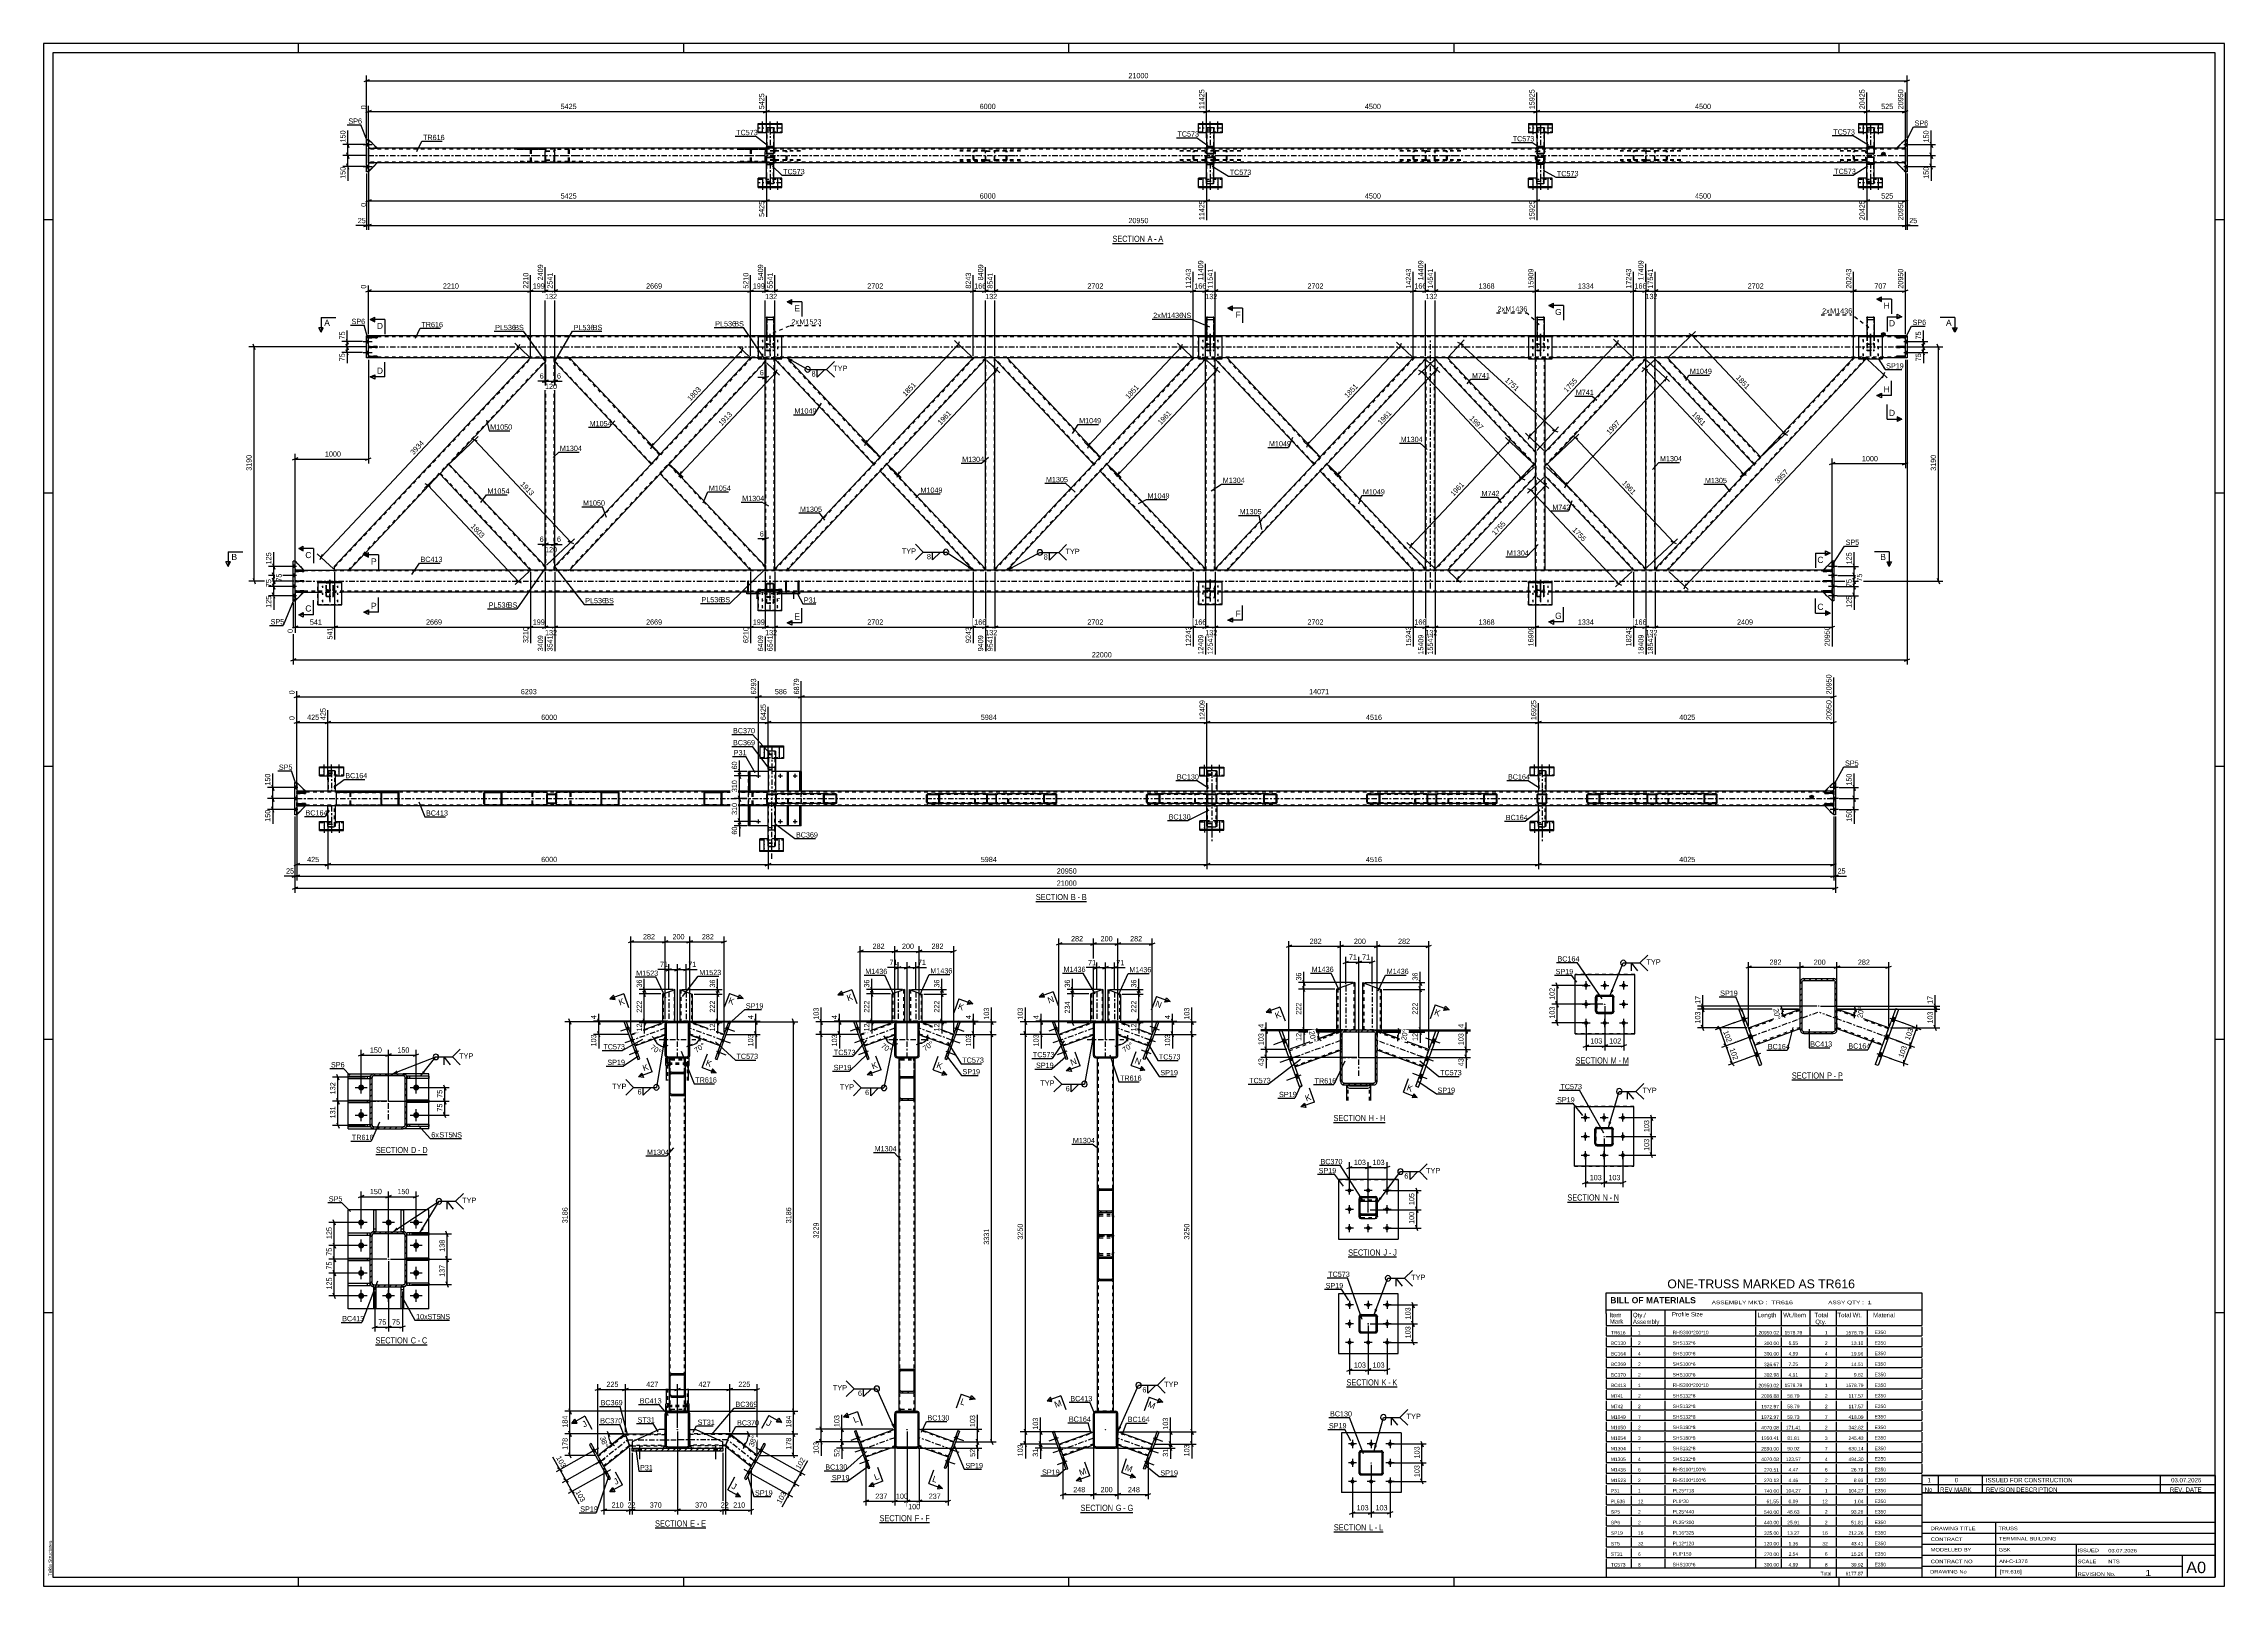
# Model space of a CAD drawing. Header units: millimetres. Extents: x -177 to 1012, y -676 to 165.
import ezdxf

# ---------------------------------------------------------------- set-up
doc = ezdxf.new("R2010")
doc.units = ezdxf.units.MM
doc.linetypes.add('DXK_LINE_DOT2', pattern=[3.9198, 1.9599, -1.9599])
doc.linetypes.add('DXK_LINE_DOT3', pattern=[5.9187, 2.979, -0.9799, 0.9799, -0.9799])
doc.styles.add('Arial', font='ARIAL.TTF', dxfattribs={"height": 0.2})
doc.styles.add('Arial Bold', font='ARIALBD.TTF', dxfattribs={"height": 0.2})
doc.styles.add('Arial Narrow', font='ARIALN.TTF', dxfattribs={"height": 0.2})

# ---------------------------------------------------------------- blocks, each defined once
blk = doc.blocks.new('Unknown-761545539-18 - 7971')
at = {"color": 6, "linetype": 'Continuous'}
blk.add_line((388.3, -635.3), (416.8, -635.3), dxfattribs=at)
at = {"color": 0, "linetype": 'Continuous'}
blk.add_wipeout([(406.5, -634.5), (406.5, -631), (388.3, -631), (388.3, -634.5)], dxfattribs=at)
blk.add_wipeout([(410.5, -634.5), (410.5, -631), (407.5, -631), (407.5, -634.5)], dxfattribs=at)
at = {"color": 7, "linetype": 'Continuous', "style": 'Arial Narrow'}
blk.add_text('SECTION ', height=3.34, dxfattribs=at).set_placement((388.3, -634.5))
at = {"color": 0, "linetype": 'Continuous'}
blk.add_wipeout([(412.8, -634.5), (412.8, -631), (411.5, -631), (411.5, -634.5)], dxfattribs=at)
blk.add_wipeout([(416.8, -634.5), (416.8, -631), (413.9, -631), (413.9, -634.5)], dxfattribs=at)
at = {"color": 7, "linetype": 'Continuous', "style": 'Arial Narrow'}
for s, p in [('G', (407.5, -634.5)), ('-', (411.5, -634.5)), ('G', (413.9, -634.5))]:
    blk.add_text(s, height=3.34, dxfattribs=at).set_placement(p)
blk = doc.blocks.new('Unknown-761545539-21852')
at = {"color": 7, "linetype": 'Continuous'}
for p, q in [((846.9, -615.1), (1006.9, -615.1)), ((1006.9, -615.1), (846.9, -615.1)), ((846.9, -615.1), (846.9, -620.1)), ((855.9, -615.1), (855.9, -620.1)), ((879.9, -615.1), (879.9, -620.1)), ((976.9, -615.1), (976.9, -620.1)), ((1006.9, -615.1), (1006.9, -620.1)), ((846.9, -620.1), (1006.9, -620.1)), ((846.9, -620.1), (846.9, -624.6)), ((846.9, -620.1), (1006.9, -620.1)), ((1006.9, -624.6), (846.9, -624.6)), ((855.9, -620.1), (855.9, -624.6)), ((879.9, -620.1), (879.9, -624.6)), ((976.9, -620.1), (976.9, -624.6)), ((1006.9, -620.1), (1006.9, -624.6))]:
    blk.add_line(p, q, dxfattribs=at)
at = {"color": 7, "linetype": 'Continuous', "style": 'Arial Narrow'}
for s, height, width, p in [('1', 2.39, 1.196471, (850.1, -618.9)), ('0', 2.39, 1.196471, (864.9, -618.9)), ('ISSUED FOR CONSTRUCTION', 2.386, 1.196471, (881.9, -618.9)), ('03.07.2026', 2.39, 1.196471, (982.9, -618.9)), ('No', 2.39, 1.2, (848.5, -624.1)), ('REV MARK', 2.39, 1.2, (856.9, -624.1)), ('REVISION DESCRIPTION', 2.386, 1.2, (881.9, -624.1)), ('REV. DATE', 2.39, 1.2, (982.2, -624.1))]:
    blk.add_text(s, height=height, dxfattribs=dict(at, width=width)).set_placement(p)
blk = doc.blocks.new('Unknown-761545539-1163')
at = {"color": 5, "linetype": 'Continuous'}
for p, q in [((1011.9, 165.4), (-177.1, 165.4)), ((-177.1, 165.4), (-177.1, -675.6)), ((1006.9, 160.4), (-172.1, 160.4)), ((-172.1, 160.4), (-172.1, -670.6)), ((-38.1, 160.4), (-38.1, 165.4)), ((171.9, 160.4), (171.9, 165.4)), ((381.9, 160.4), (381.9, 165.4)), ((591.9, 160.4), (591.9, 165.4)), ((801.9, 160.4), (801.9, 165.4)), ((1006.9, -670.6), (1006.9, 160.4)), ((1011.9, -675.6), (1011.9, 165.4)), ((-172.1, 69.4), (-177.1, 69.4)), ((1011.9, 69.4), (1006.9, 69.4)), ((-172.1, -79.6), (-177.1, -79.6)), ((1011.9, -79.6), (1006.9, -79.6)), ((-172.1, -228.6), (-177.1, -228.6)), ((1011.9, -228.6), (1006.9, -228.6)), ((-172.1, -377.6), (-177.1, -377.6)), ((1011.9, -377.6), (1006.9, -377.6)), ((-172.1, -526.6), (-177.1, -526.6)), ((1011.9, -526.6), (1006.9, -526.6)), ((-177.1, -675.6), (1011.9, -675.6)), ((-172.1, -670.6), (1006.9, -670.6)), ((-38.1, -675.6), (-38.1, -670.6)), ((171.9, -675.6), (171.9, -670.6)), ((381.9, -675.6), (381.9, -670.6)), ((591.9, -675.6), (591.9, -670.6)), ((801.9, -675.6), (801.9, -670.6))]:
    blk.add_line(p, q, dxfattribs=at)
at = {"color": 174, "linetype": 'Continuous', "style": 'Arial'}
blk.add_text('Tekla Structures', height=1.91, rotation=90, dxfattribs=at).set_placement((-172.6, -670.1))
blk = doc.blocks.new('Unknown-761545539-21853')
at = {"color": 7, "linetype": 'Continuous'}
for p, q in [((846.9, -624.6), (846.9, -670.6)), ((846.9, -624.6), (1006.9, -624.6)), ((1006.9, -624.6), (1006.9, -670.6)), ((846.9, -640.6), (1006.9, -640.6)), ((887.1, -640.6), (887.1, -670.6)), ((846.9, -646.6), (1006.9, -646.6)), ((846.9, -652.6), (1006.9, -652.6)), ((931.1, -652.6), (931.1, -670.6)), ((846.9, -658.6), (1006.9, -658.6)), ((846.9, -664.6), (988.9, -664.6)), ((989.1, -670.6), (989.1, -658.6)), ((846.9, -670.6), (1006.9, -670.6))]:
    blk.add_line(p, q, dxfattribs=at)
at = {"color": 7, "style": 'Arial Narrow'}
for s, height, width, p in [('CONTRACT', 1.91, 1.425378, (851.8, -650.9)), ('DRAWING TITLE', 1.909, 1.425378, (851.8, -645)), ('TRUSS', 1.91, 1.425378, (888.7, -645)), ('TERMINAL BUILDING', 1.909, 1.425378, (889, -650.6)), ('CONTRACT NO', 1.909, 1.425378, (851.8, -663)), ('MODELLED BY', 1.909, 1.425378, (851.8, -656.6)), ('GSK', 1.91, 1.425378, (888.8, -656.6)), ('AN-C-1376', 1.91, 1.425378, (889.1, -662.9)), ('SCALE', 1.91, 1.425378, (931.9, -663)), ('ISSUED', 1.91, 1.425378, (931.9, -657)), ('03.07.2026', 1.91, 1.425378, (948.6, -657.1)), ('A0', 6.2, 1.25, (991.1, -668.4)), ('DRAWING No', 1.91, 1.425378, (851.5, -668.6)), ('[TR.616]', 1.91, 1.425378, (889.4, -668.6)), ('REVISION No.', 1.909, 1.425378, (931.9, -669.9)), ('1', 3.34, 1.5, (968.8, -670))]:
    blk.add_text(s, height=height, dxfattribs=dict(at, width=width)).set_placement(p)
at = {"color": 7, "linetype": 'Continuous', "style": 'Arial Narrow', "width": 1.425378}
blk.add_text('NTS', height=1.91, dxfattribs=at).set_placement((948.6, -663))
blk = doc.blocks.new('Unknown-761545539-21854')
at = {"color": 7, "linetype": 'Continuous'}
for p, q in [((674.9, -515.6), (846.9, -515.6)), ((674.9, -526.9), (674.9, -515.6)), ((846.9, -515.6), (846.9, -526.9)), ((674.9, -524.9), (846.9, -524.9)), ((674.9, -526.9), (674.9, -531.9)), ((674.9, -531.9), (674.9, -533.4)), ((674.9, -533.4), (846.9, -533.4)), ((674.9, -534.1), (674.9, -539.1)), ((688.4, -524.9), (688.4, -533.4)), ((688.4, -534.1), (688.4, -539.1)), ((706.9, -524.9), (706.9, -533.4)), ((706.9, -534.1), (706.9, -539.1)), ((756.2, -524.9), (756.2, -533.4)), ((756.2, -534.1), (756.2, -539.1)), ((770.2, -524.9), (770.2, -533.4)), ((770.2, -534.1), (770.2, -539.1)), ((785.9, -524.9), (785.9, -533.4)), ((785.9, -534.1), (785.9, -539.1)), ((800.2, -524.9), (800.2, -533.4)), ((800.2, -534.1), (800.2, -539.1)), ((817.2, -524.9), (817.2, -533.4)), ((817.2, -534.1), (817.2, -539.1)), ((846.9, -526.9), (846.9, -533.4)), ((846.9, -534.1), (846.9, -539.1)), ((674.9, -539.1), (846.9, -539.1)), ((674.9, -539.9), (674.9, -544.9)), ((674.9, -544.9), (846.9, -544.9)), ((674.9, -545.6), (674.9, -550.6)), ((688.4, -539.9), (688.4, -544.9)), ((688.4, -545.6), (688.4, -550.6)), ((706.9, -539.9), (706.9, -544.9)), ((706.9, -545.6), (706.9, -550.6)), ((756.2, -539.9), (756.2, -544.9)), ((756.2, -545.6), (756.2, -550.6)), ((770.2, -539.9), (770.2, -544.9)), ((770.2, -545.6), (770.2, -550.6)), ((785.9, -539.9), (785.9, -544.9)), ((785.9, -545.6), (785.9, -550.6)), ((800.2, -539.9), (800.2, -544.9)), ((800.2, -545.6), (800.2, -550.6)), ((817.2, -539.9), (817.2, -544.9)), ((817.2, -545.6), (817.2, -550.6)), ((846.9, -539.9), (846.9, -544.9)), ((846.9, -545.6), (846.9, -550.6)), ((674.9, -550.6), (846.9, -550.6)), ((674.9, -551.4), (674.9, -556.4)), ((674.9, -556.4), (846.9, -556.4)), ((674.9, -557.1), (674.9, -562.1)), ((688.4, -551.4), (688.4, -556.4)), ((688.4, -557.1), (688.4, -562.1)), ((706.9, -551.4), (706.9, -556.4)), ((706.9, -557.1), (706.9, -562.1)), ((756.2, -551.4), (756.2, -556.4)), ((756.2, -557.1), (756.2, -562.1)), ((770.2, -551.4), (770.2, -556.4)), ((770.2, -557.1), (770.2, -562.1)), ((785.9, -551.4), (785.9, -556.4)), ((785.9, -557.1), (785.9, -562.1)), ((800.2, -551.4), (800.2, -556.4)), ((800.2, -557.1), (800.2, -562.1)), ((817.2, -551.4), (817.2, -556.4)), ((817.2, -557.1), (817.2, -562.1)), ((846.9, -551.4), (846.9, -556.4)), ((846.9, -557.1), (846.9, -562.1)), ((674.9, -562.1), (846.9, -562.1)), ((674.9, -562.9), (674.9, -567.9)), ((674.9, -567.9), (846.9, -567.9)), ((674.9, -568.6), (674.9, -573.6)), ((688.4, -562.9), (688.4, -567.9)), ((688.4, -568.6), (688.4, -573.6)), ((706.9, -562.9), (706.9, -567.9)), ((706.9, -568.6), (706.9, -573.6)), ((756.2, -562.9), (756.2, -567.9)), ((756.2, -568.6), (756.2, -573.6)), ((770.2, -562.9), (770.2, -567.9)), ((770.2, -568.6), (770.2, -573.6)), ((785.9, -562.9), (785.9, -567.9)), ((785.9, -568.6), (785.9, -573.6)), ((800.2, -562.9), (800.2, -567.9)), ((800.2, -568.6), (800.2, -573.6)), ((817.2, -562.9), (817.2, -567.9)), ((817.2, -568.6), (817.2, -573.6)), ((846.9, -562.9), (846.9, -567.9)), ((846.9, -568.6), (846.9, -573.6)), ((674.9, -573.6), (846.9, -573.6)), ((674.9, -574.4), (674.9, -579.4)), ((674.9, -579.4), (846.9, -579.4)), ((674.9, -580.1), (674.9, -585.1)), ((688.4, -574.4), (688.4, -579.4)), ((688.4, -580.1), (688.4, -585.1)), ((706.9, -574.4), (706.9, -579.4)), ((706.9, -580.1), (706.9, -585.1)), ((756.2, -574.4), (756.2, -579.4)), ((756.2, -580.1), (756.2, -585.1)), ((770.2, -574.4), (770.2, -579.4)), ((770.2, -580.1), (770.2, -585.1)), ((785.9, -574.4), (785.9, -579.4)), ((785.9, -580.1), (785.9, -585.1)), ((800.2, -574.4), (800.2, -579.4)), ((800.2, -580.1), (800.2, -585.1)), ((817.2, -574.4), (817.2, -579.4)), ((817.2, -580.1), (817.2, -585.1)), ((846.9, -574.4), (846.9, -579.4)), ((846.9, -580.1), (846.9, -585.1)), ((674.9, -585.1), (846.9, -585.1)), ((674.9, -585.9), (674.9, -590.9)), ((674.9, -590.9), (846.9, -590.9)), ((674.9, -591.6), (674.9, -596.6)), ((688.4, -585.9), (688.4, -590.9)), ((688.4, -591.6), (688.4, -596.6)), ((706.9, -585.9), (706.9, -590.9)), ((706.9, -591.6), (706.9, -596.6)), ((756.2, -585.9), (756.2, -590.9)), ((756.2, -591.6), (756.2, -596.6)), ((770.2, -585.9), (770.2, -590.9)), ((770.2, -591.6), (770.2, -596.6)), ((785.9, -585.9), (785.9, -590.9)), ((785.9, -591.6), (785.9, -596.6)), ((800.2, -585.9), (800.2, -590.9)), ((800.2, -591.6), (800.2, -596.6)), ((817.2, -585.9), (817.2, -590.9)), ((817.2, -591.6), (817.2, -596.6)), ((846.9, -585.9), (846.9, -590.9)), ((846.9, -591.6), (846.9, -596.6)), ((674.9, -596.6), (846.9, -596.6)), ((674.9, -597.4), (674.9, -602.4)), ((674.9, -602.4), (846.9, -602.4)), ((674.9, -603.1), (674.9, -608.1)), ((688.4, -597.4), (688.4, -602.4)), ((688.4, -603.1), (688.4, -608.1)), ((706.9, -597.4), (706.9, -602.4)), ((706.9, -603.1), (706.9, -608.1)), ((756.2, -597.4), (756.2, -602.4)), ((756.2, -603.1), (756.2, -608.1)), ((770.2, -597.4), (770.2, -602.4)), ((770.2, -603.1), (770.2, -608.1)), ((785.9, -597.4), (785.9, -602.4)), ((785.9, -603.1), (785.9, -608.1)), ((800.2, -597.4), (800.2, -602.4)), ((800.2, -603.1), (800.2, -608.1)), ((817.2, -597.4), (817.2, -602.4)), ((817.2, -603.1), (817.2, -608.1)), ((846.9, -597.4), (846.9, -602.4)), ((846.9, -603.1), (846.9, -608.1)), ((674.9, -608.1), (846.9, -608.1)), ((674.9, -608.9), (674.9, -613.9)), ((674.9, -613.9), (846.9, -613.9)), ((674.9, -614.6), (674.9, -619.6)), ((688.4, -608.9), (688.4, -613.9)), ((688.4, -614.6), (688.4, -619.6)), ((706.9, -608.9), (706.9, -613.9)), ((706.9, -614.6), (706.9, -619.6)), ((756.2, -608.9), (756.2, -613.9)), ((756.2, -614.6), (756.2, -619.6)), ((770.2, -608.9), (770.2, -613.9)), ((770.2, -614.6), (770.2, -619.6)), ((785.9, -608.9), (785.9, -613.9)), ((785.9, -614.6), (785.9, -619.6)), ((800.2, -608.9), (800.2, -613.9)), ((800.2, -614.6), (800.2, -619.6)), ((817.2, -608.9), (817.2, -613.9)), ((817.2, -614.6), (817.2, -619.6)), ((846.9, -608.9), (846.9, -613.9)), ((846.9, -614.6), (846.9, -619.6)), ((674.9, -619.6), (846.9, -619.6)), ((674.9, -620.4), (674.9, -625.4)), ((674.9, -625.4), (846.9, -625.4)), ((674.9, -626.2), (674.9, -631.1)), ((688.4, -620.4), (688.4, -625.4)), ((688.4, -626.2), (688.4, -631.1)), ((706.9, -620.4), (706.9, -625.4)), ((706.9, -626.2), (706.9, -631.1)), ((756.2, -620.4), (756.2, -625.4)), ((756.2, -626.2), (756.2, -631.1)), ((770.2, -620.4), (770.2, -625.4)), ((770.2, -626.2), (770.2, -631.1)), ((785.9, -620.4), (785.9, -625.4)), ((785.9, -626.2), (785.9, -631.1)), ((800.2, -620.4), (800.2, -625.4)), ((800.2, -626.2), (800.2, -631.1)), ((817.2, -620.4), (817.2, -625.4)), ((817.2, -626.2), (817.2, -631.1)), ((846.9, -620.4), (846.9, -625.4)), ((846.9, -626.2), (846.9, -631.1)), ((674.9, -631.1), (846.9, -631.1)), ((674.9, -631.9), (674.9, -636.9)), ((674.9, -636.9), (846.9, -636.9)), ((674.9, -637.7), (674.9, -642.6)), ((688.4, -631.9), (688.4, -636.9)), ((688.4, -637.7), (688.4, -642.6)), ((706.9, -631.9), (706.9, -636.9)), ((706.9, -637.7), (706.9, -642.6)), ((756.2, -631.9), (756.2, -636.9)), ((756.2, -637.7), (756.2, -642.6)), ((770.2, -631.9), (770.2, -636.9)), ((770.2, -637.7), (770.2, -642.6)), ((785.9, -631.9), (785.9, -636.9)), ((785.9, -637.7), (785.9, -642.6)), ((800.2, -631.9), (800.2, -636.9)), ((800.2, -637.7), (800.2, -642.6)), ((817.2, -631.9), (817.2, -636.9)), ((817.2, -637.7), (817.2, -642.6)), ((846.9, -631.9), (846.9, -636.9)), ((846.9, -637.7), (846.9, -642.6)), ((674.9, -642.6), (846.9, -642.6)), ((674.9, -643.4), (674.9, -648.4)), ((674.9, -648.4), (846.9, -648.4)), ((674.9, -649.2), (674.9, -654.1)), ((688.4, -643.4), (688.4, -648.4)), ((688.4, -649.2), (688.4, -654.1)), ((706.9, -643.4), (706.9, -648.4)), ((706.9, -649.2), (706.9, -654.1)), ((756.2, -643.4), (756.2, -648.4)), ((756.2, -649.2), (756.2, -654.1)), ((770.2, -643.4), (770.2, -648.4)), ((770.2, -649.2), (770.2, -654.1)), ((785.9, -643.4), (785.9, -648.4)), ((785.9, -649.2), (785.9, -654.1)), ((800.2, -643.4), (800.2, -648.4)), ((800.2, -649.2), (800.2, -654.1)), ((817.2, -643.4), (817.2, -648.4)), ((817.2, -649.2), (817.2, -654.1)), ((846.9, -643.4), (846.9, -648.4)), ((846.9, -649.2), (846.9, -654.1)), ((674.9, -654.1), (846.9, -654.1)), ((674.9, -654.9), (674.9, -659.9)), ((674.9, -659.9), (846.9, -659.9)), ((674.9, -660.7), (674.9, -665.6)), ((674.9, -665.6), (846.9, -665.6)), ((674.9, -665.6), (846.9, -665.6)), ((674.9, -665.6), (674.9, -670.6)), ((688.4, -654.9), (688.4, -659.9)), ((688.4, -660.7), (688.4, -665.6)), ((706.9, -654.9), (706.9, -659.9)), ((706.9, -660.7), (706.9, -665.6)), ((756.2, -654.9), (756.2, -659.9)), ((756.2, -660.7), (756.2, -665.6)), ((770.2, -654.9), (770.2, -659.9)), ((770.2, -660.7), (770.2, -665.6)), ((785.9, -654.9), (785.9, -659.9)), ((785.9, -660.7), (785.9, -665.6)), ((800.2, -654.9), (800.2, -659.9)), ((800.2, -660.7), (800.2, -665.6)), ((800.2, -665.6), (800.2, -670.6)), ((817.2, -654.9), (817.2, -659.9)), ((817.2, -660.7), (817.2, -665.6)), ((817.2, -665.6), (817.2, -670.6)), ((846.9, -654.9), (846.9, -659.9)), ((846.9, -660.7), (846.9, -665.6)), ((846.9, -665.6), (846.9, -670.6)), ((674.9, -670.6), (846.9, -670.6))]:
    blk.add_line(p, q, dxfattribs=at)
at = {"color": 7}
for s, height, style, p in [('BILL OF MATERIALS', 3.34, 'Arial Bold', (677.1, -521.3)), ('Mark', 2.39, 'Arial', (676.8, -532.4)), ('Profile Size', 2.388, 'Arial', (710.7, -528.5))]:
    blk.add_text(s, height=height, dxfattribs=dict(at, style=style)).set_placement(p)
at = {"color": 7, "linetype": 'Continuous', "style": 'Arial Narrow'}
for s, height, width, p in [("ASSEMBLY MK'D :", 1.909, 1.6, (732.4, -521.8)), ('TR616', 1.91, 1.794707, (764.9, -521.8)), ('ASSY QTY :', 1.91, 1.6, (795.9, -521.8)), ('1', 1.91, 1.794707, (817.4, -521.8))]:
    blk.add_text(s, height=height, dxfattribs=dict(at, width=width)).set_placement(p)
at = {"color": 7, "linetype": 'Continuous'}
for s, height, style, p in [('Item', 2.39, 'Arial', (676.7, -528.9)), ('Assembly', 2.39, 'Arial', (689.4, -532.6)), ('Qty./', 2.39, 'Arial', (689.4, -528.9)), ('Length', 2.39, 'Arial', (757.4, -528.9)), ('Wt./Item', 2.39, 'Arial', (771.4, -528.9)), ('Total', 2.39, 'Arial', (788.4, -528.9)), ('Qty.', 2.39, 'Arial', (788.9, -532.6)), ('Total Wt.', 2.39, 'Arial', (800.9, -528.9)), ('Material', 2.39, 'Arial', (820.4, -528.9)), ('TR616', 1.91, 'Arial', (677.4, -538.3)), ('BC130', 1.91, 'Arial', (677.4, -544)), ('1', 1.91, 'Arial', (692.2, -538.3)), ('2', 1.91, 'Arial', (692.2, -544)), ('RHS300*200*10', 1.91, 'Arial', (711.1, -538.2)), ('SHS132*6', 1.91, 'Arial', (711.1, -543.9)), ('20950.02', 1.91, 'Arial', (757.9, -538.3)), ('300.00', 1.91, 'Arial', (760.9, -544.1)), ('1578.79', 1.91, 'Arial', (772.1, -538.3)), ('6.55', 1.91, 'Arial', (774.3, -544)), ('1', 1.91, 'Arial', (794.1, -538.3)), ('2', 1.91, 'Arial', (794.1, -544)), ('1578.79', 1.91, 'Arial', (805.5, -538.3)), ('13.10', 1.91, 'Arial', (808.4, -544)), ('E350', 1.91, 'Arial', (821.2, -538.1)), ('E350', 1.91, 'Arial', (821.2, -543.9)), ('BC164', 1.91, 'Arial', (677.4, -549.8)), ('BC369', 1.91, 'Arial', (677.4, -555.5)), ('4', 1.91, 'Arial', (692.2, -549.8)), ('2', 1.91, 'Arial', (692.2, -555.5)), ('SHS100*6', 1.91, 'Arial', (711.1, -549.7)), ('SHS100*6', 1.91, 'Arial', (711.1, -555.4)), ('300.00', 1.91, 'Arial', (760.9, -549.8)), ('326.67', 1.91, 'Arial', (760.9, -555.6)), ('4.99', 1.91, 'Arial', (774.3, -549.8)), ('7.25', 1.91, 'Arial', (774.3, -555.5)), ('4', 1.91, 'Arial', (794.1, -549.8)), ('2', 1.91, 'Arial', (794.1, -555.5)), ('19.96', 1.91, 'Arial', (808.4, -549.8)), ('14.51', 1.91, 'Arial', (808.4, -555.5)), ('E350', 1.91, 'Arial', (821.2, -549.6)), ('E350', 1.91, 'Arial', (821.2, -555.4)), ('BC370', 1.91, 'Arial', (677.4, -561.3)), ('BC413', 1.91, 'Arial', (677.4, -567)), ('2', 1.91, 'Arial', (692.2, -561.3)), ('1', 1.91, 'Arial', (692.2, -567)), ('SHS100*6', 1.91, 'Arial', (711.1, -561.2)), ('RHS300*200*10', 1.91, 'Arial', (711.1, -566.9)), ('20950.02', 1.91, 'Arial', (757.9, -567.1)), ('302.98', 1.91, 'Arial', (760.9, -561.3)), ('1578.79', 1.91, 'Arial', (772.1, -567)), ('4.91', 1.91, 'Arial', (774.3, -561.3)), ('2', 1.91, 'Arial', (794.1, -561.3)), ('1', 1.91, 'Arial', (794.1, -567)), ('1578.79', 1.91, 'Arial', (805.5, -567)), ('9.82', 1.91, 'Arial', (809.9, -561.3)), ('E350', 1.91, 'Arial', (821.2, -561.1)), ('E350', 1.91, 'Arial', (821.2, -566.9)), ('E350', 1.91, 'Arial', (821.2, -572.6)), ('M741', 1.91, 'Arial', (677.4, -572.8)), ('M742', 1.91, 'Arial', (677.4, -578.5)), ('M1049', 1.91, 'Arial', (677.4, -584.3)), ('2', 1.91, 'Arial', (692.2, -572.8)), ('2', 1.91, 'Arial', (692.2, -578.5)), ('7', 1.91, 'Arial', (692.2, -584.3)), ('SHS132*8', 1.91, 'Arial', (711.1, -572.7)), ('SHS132*8', 1.91, 'Arial', (711.1, -578.4)), ('SHS132*8', 1.91, 'Arial', (711.1, -584.2)), ('2008.88', 1.91, 'Arial', (759.4, -572.8)), ('1972.97', 1.91, 'Arial', (759.4, -578.6)), ('1972.97', 1.91, 'Arial', (759.4, -584.3)), ('58.79', 1.91, 'Arial', (773.6, -572.8)), ('58.79', 1.91, 'Arial', (773.6, -578.5)), ('59.73', 1.91, 'Arial', (773.6, -584.3)), ('2', 1.91, 'Arial', (794.1, -572.8)), ('2', 1.91, 'Arial', (794.1, -578.5)), ('7', 1.91, 'Arial', (794.1, -584.3)), ('418.09', 1.91, 'Arial', (807, -584.3)), ('117.57', 1.91, 'Arial', (807, -572.8)), ('117.57', 1.91, 'Arial', (807, -578.5)), ('E350', 1.91, 'Arial', (821.2, -578.4)), ('E350', 1.91, 'Arial', (821.2, -584.1)), ('M1050', 1.91, 'Arial', (677.4, -590)), ('M1054', 1.91, 'Arial', (677.4, -595.8)), ('3', 1.91, 'Arial', (692.2, -595.8)), ('2', 1.91, 'Arial', (692.2, -590)), ('SHS180*8', 1.91, 'Arial', (711.1, -589.9)), ('SHS180*8', 1.91, 'Arial', (711.1, -595.7)), ('4070.08', 1.91, 'Arial', (759.4, -590.1)), ('1950.41', 1.91, 'Arial', (759.4, -595.8)), ('171.41', 1.91, 'Arial', (772.8, -590)), ('81.81', 1.91, 'Arial', (773.6, -595.8)), ('3', 1.91, 'Arial', (794.1, -595.8)), ('2', 1.91, 'Arial', (794.1, -590)), ('342.82', 1.91, 'Arial', (807, -590)), ('245.43', 1.91, 'Arial', (807, -595.8)), ('E350', 1.91, 'Arial', (821.2, -589.9)), ('E350', 1.91, 'Arial', (821.2, -595.6)), ('M1304', 1.91, 'Arial', (677.4, -601.5)), ('M1305', 1.91, 'Arial', (677.4, -607.3)), ('4', 1.91, 'Arial', (692.2, -607.3)), ('7', 1.91, 'Arial', (692.2, -601.5)), ('SHS132*8', 1.91, 'Arial', (711.1, -601.4)), ('SHS132*8', 1.91, 'Arial', (711.1, -607.2)), ('4070.08', 1.91, 'Arial', (759.4, -607.3)), ('2890.00', 1.91, 'Arial', (759.4, -601.6)), ('123.57', 1.91, 'Arial', (772.8, -607.3)), ('90.02', 1.91, 'Arial', (773.6, -601.5)), ('4', 1.91, 'Arial', (794.1, -607.3)), ('7', 1.91, 'Arial', (794.1, -601.5)), ('494.30', 1.91, 'Arial', (807, -607.3)), ('630.14', 1.91, 'Arial', (807, -601.5)), ('E350', 1.91, 'Arial', (821.2, -601.4)), ('E350', 1.91, 'Arial', (821.2, -607.1)), ('M1436', 1.91, 'Arial', (677.4, -613)), ('M1523', 1.91, 'Arial', (677.4, -618.8)), ('6', 1.91, 'Arial', (692.2, -613)), ('2', 1.91, 'Arial', (692.2, -618.8)), ('RHS100*100*6', 1.91, 'Arial', (711.1, -612.9)), ('RHS100*100*6', 1.91, 'Arial', (711.1, -618.7)), ('270.51', 1.91, 'Arial', (760.9, -613.1)), ('270.13', 1.91, 'Arial', (760.9, -618.8)), ('4.47', 1.91, 'Arial', (774.3, -613)), ('4.46', 1.91, 'Arial', (774.3, -618.8)), ('6', 1.91, 'Arial', (794.1, -613)), ('2', 1.91, 'Arial', (794.1, -618.8)), ('26.79', 1.91, 'Arial', (808.4, -613)), ('8.93', 1.91, 'Arial', (809.9, -618.8)), ('E350', 1.91, 'Arial', (821.2, -612.9)), ('E350', 1.91, 'Arial', (821.2, -618.6)), ('P31', 1.91, 'Arial', (677.4, -624.5)), ('PL536', 1.91, 'Arial', (677.4, -630.3)), ('1', 1.91, 'Arial', (692.2, -624.5)), ('12', 1.91, 'Arial', (692.2, -630.3)), ('PL25*718', 1.91, 'Arial', (711.1, -624.4)), ('PL6*30', 1.91, 'Arial', (711.1, -630.2)), ('740.00', 1.91, 'Arial', (760.9, -624.6)), ('61.55', 1.91, 'Arial', (762.3, -630.3)), ('104.27', 1.91, 'Arial', (772.8, -624.5)), ('0.09', 1.91, 'Arial', (774.3, -630.3)), ('12', 1.91, 'Arial', (792.7, -630.3)), ('1', 1.91, 'Arial', (794.1, -624.5)), ('104.27', 1.91, 'Arial', (807, -624.5)), ('1.04', 1.91, 'Arial', (809.9, -630.3)), ('E350', 1.91, 'Arial', (821.2, -624.4)), ('E350', 1.91, 'Arial', (821.2, -630.2)), ('SP5', 1.91, 'Arial', (677.4, -636)), ('SP6', 1.91, 'Arial', (677.4, -641.8)), ('2', 1.91, 'Arial', (692.2, -636)), ('2', 1.91, 'Arial', (692.2, -641.8)), ('PL25*440', 1.91, 'Arial', (711.1, -635.9)), ('PL25*300', 1.91, 'Arial', (711.1, -641.7)), ('440.00', 1.91, 'Arial', (760.9, -641.8)), ('540.00', 1.91, 'Arial', (760.9, -636.1)), ('46.63', 1.91, 'Arial', (773.6, -636)), ('25.91', 1.91, 'Arial', (773.6, -641.8)), ('2', 1.91, 'Arial', (794.1, -636)), ('2', 1.91, 'Arial', (794.1, -641.8)), ('51.81', 1.91, 'Arial', (808.4, -641.8)), ('93.26', 1.91, 'Arial', (808.4, -636)), ('E350', 1.91, 'Arial', (821.2, -635.9)), ('E350', 1.91, 'Arial', (821.2, -641.7)), ('SP19', 1.91, 'Arial', (677.4, -647.5)), ('ST5', 1.91, 'Arial', (677.4, -653.3)), ('32', 1.91, 'Arial', (692.2, -653.3)), ('16', 1.91, 'Arial', (692.2, -647.5)), ('PL16*325', 1.91, 'Arial', (711.1, -647.4)), ('PL12*120', 1.91, 'Arial', (711.1, -653.2)), ('325.00', 1.91, 'Arial', (760.9, -647.6)), ('120.00', 1.91, 'Arial', (760.9, -653.3)), ('13.27', 1.91, 'Arial', (773.6, -647.5)), ('1.36', 1.91, 'Arial', (774.3, -653.3)), ('32', 1.91, 'Arial', (792.7, -653.3)), ('16', 1.91, 'Arial', (792.7, -647.5)), ('212.26', 1.91, 'Arial', (807, -647.5)), ('43.41', 1.91, 'Arial', (808.4, -653.3)), ('E350', 1.91, 'Arial', (821.2, -647.4)), ('E350', 1.91, 'Arial', (821.2, -653.2)), ('ST31', 1.91, 'Arial', (677.4, -659)), ('TC573', 1.91, 'Arial', (677.4, -664.8)), ('8', 1.91, 'Arial', (692.2, -664.8)), ('6', 1.91, 'Arial', (692.2, -659)), ('PL8*150', 1.91, 'Arial', (711.1, -658.9)), ('SHS100*6', 1.91, 'Arial', (711.1, -664.7)), ('270.00', 1.91, 'Arial', (760.9, -659.1)), ('300.00', 1.91, 'Arial', (760.9, -664.8)), ('2.54', 1.91, 'Arial', (774.3, -659)), ('4.99', 1.91, 'Arial', (774.3, -664.8)), ('6', 1.91, 'Arial', (794.1, -659)), ('8', 1.91, 'Arial', (794.1, -664.8)), ('39.92', 1.91, 'Arial', (808.4, -664.8)), ('15.26', 1.91, 'Arial', (808.4, -659)), ('E350', 1.91, 'Arial', (821.2, -658.9)), ('E350', 1.91, 'Arial', (821.2, -664.7)), ('Total', 1.91, 'Arial Narrow', (791.8, -669.6)), ('6177.87', 1.91, 'Arial', (805.4, -669.6))]:
    blk.add_text(s, height=height, dxfattribs=dict(at, style=style)).set_placement(p)
blk = doc.blocks.new('Unknown-761545539-21855')
at = {"color": 2, "linetype": 'Continuous'}
blk.add_line((700.9, -515.6), (818.4, -515.6), dxfattribs=at)
at = {"color": 7, "style": 'Arial'}
blk.add_text('ONE-TRUSS MARKED AS TR616', height=4.775, dxfattribs=at).set_placement((708.2, -513.1))
blk = doc.blocks.new('Unknown-761545539-12 - 4149')
at = {"color": 6, "linetype": 'Continuous'}
blk.add_line((405.7, 56.5), (433.3, 56.5), dxfattribs=at)
at = {"color": 0, "linetype": 'Continuous'}
blk.add_wipeout([(423.8, 57.3), (423.8, 60.8), (405.7, 60.8), (405.7, 57.3)], dxfattribs=at)
blk.add_wipeout([(427.4, 57.3), (427.4, 60.8), (424.8, 60.8), (424.8, 57.3)], dxfattribs=at)
at = {"color": 7, "linetype": 'Continuous', "style": 'Arial Narrow'}
blk.add_text('SECTION ', height=3.34, dxfattribs=at).set_placement((405.7, 57.3))
at = {"color": 0, "linetype": 'Continuous'}
blk.add_wipeout([(429.7, 57.3), (429.7, 60.8), (428.4, 60.8), (428.4, 57.3)], dxfattribs=at)
blk.add_wipeout([(433.3, 57.3), (433.3, 60.8), (430.7, 60.8), (430.7, 57.3)], dxfattribs=at)
at = {"color": 7, "linetype": 'Continuous', "style": 'Arial Narrow'}
for s, p in [('A', (424.8, 57.3)), ('A', (430.7, 57.3)), ('-', (428.4, 57.3))]:
    blk.add_text(s, height=3.34, dxfattribs=at).set_placement(p)
blk = doc.blocks.new('Unknown-761545539-13 - 4645')
at = {"color": 6, "linetype": 'Continuous'}
blk.add_line((363.9, -302.3), (391.5, -302.3), dxfattribs=at)
at = {"color": 0, "linetype": 'Continuous'}
blk.add_wipeout([(382, -301.5), (382, -298), (363.9, -298), (363.9, -301.5)], dxfattribs=at)
blk.add_wipeout([(385.6, -301.5), (385.6, -298), (383, -298), (383, -301.5)], dxfattribs=at)
at = {"color": 7, "linetype": 'Continuous', "style": 'Arial Narrow'}
blk.add_text('SECTION ', height=3.34, dxfattribs=at).set_placement((363.9, -301.5))
at = {"color": 0, "linetype": 'Continuous'}
blk.add_wipeout([(387.9, -301.5), (387.9, -298), (386.7, -298), (386.7, -301.5)], dxfattribs=at)
blk.add_wipeout([(391.5, -301.5), (391.5, -298), (389, -298), (389, -301.5)], dxfattribs=at)
at = {"color": 7, "linetype": 'Continuous', "style": 'Arial Narrow'}
for s, p in [('B', (383, -301.5)), ('-', (386.7, -301.5)), ('B', (389, -301.5))]:
    blk.add_text(s, height=3.34, dxfattribs=at).set_placement(p)
blk = doc.blocks.new('Unknown-761545539-14 - 5384')
at = {"color": 6, "linetype": 'Continuous'}
blk.add_line((3.9, -544), (32, -544), dxfattribs=at)
at = {"color": 0, "linetype": 'Continuous'}
blk.add_wipeout([(22, -543.2), (22, -539.7), (3.9, -539.7), (3.9, -543.2)], dxfattribs=at)
blk.add_wipeout([(25.9, -543.2), (25.9, -539.7), (23.1, -539.7), (23.1, -543.2)], dxfattribs=at)
at = {"color": 7, "linetype": 'Continuous', "style": 'Arial Narrow'}
blk.add_text('SECTION ', height=3.34, dxfattribs=at).set_placement((3.9, -543.2))
at = {"color": 0, "linetype": 'Continuous'}
blk.add_wipeout([(28.2, -543.2), (28.2, -539.7), (26.9, -539.7), (26.9, -543.2)], dxfattribs=at)
blk.add_wipeout([(32, -543.2), (32, -539.7), (29.2, -539.7), (29.2, -543.2)], dxfattribs=at)
at = {"color": 7, "linetype": 'Continuous', "style": 'Arial Narrow'}
for s, p in [('C', (23.1, -543.2)), ('-', (26.9, -543.2)), ('C', (29.2, -543.2))]:
    blk.add_text(s, height=3.34, dxfattribs=at).set_placement(p)
blk = doc.blocks.new('Unknown-761545539-15 - 5843')
at = {"color": 6, "linetype": 'Continuous'}
blk.add_line((4.1, -440.2), (32.1, -440.2), dxfattribs=at)
at = {"color": 0, "linetype": 'Continuous'}
blk.add_wipeout([(22.2, -439.4), (22.2, -435.9), (4.1, -435.9), (4.1, -439.4)], dxfattribs=at)
blk.add_wipeout([(26, -439.4), (26, -435.9), (23.2, -435.9), (23.2, -439.4)], dxfattribs=at)
at = {"color": 7, "linetype": 'Continuous', "style": 'Arial Narrow'}
blk.add_text('SECTION ', height=3.34, dxfattribs=at).set_placement((4.1, -439.4))
at = {"color": 0, "linetype": 'Continuous'}
blk.add_wipeout([(28.3, -439.4), (28.3, -435.9), (27, -435.9), (27, -439.4)], dxfattribs=at)
blk.add_wipeout([(32.1, -439.4), (32.1, -435.9), (29.4, -435.9), (29.4, -439.4)], dxfattribs=at)
at = {"color": 7, "linetype": 'Continuous', "style": 'Arial Narrow'}
for s, p in [('D', (23.2, -439.4)), ('-', (27, -439.4)), ('D', (29.4, -439.4))]:
    blk.add_text(s, height=3.34, dxfattribs=at).set_placement(p)
blk = doc.blocks.new('Unknown-761545539-16 - 6228')
at = {"color": 6, "linetype": 'Continuous'}
blk.add_line((156.3, -643.7), (183.9, -643.7), dxfattribs=at)
at = {"color": 0, "linetype": 'Continuous'}
blk.add_wipeout([(174.4, -643), (174.4, -639.5), (156.3, -639.5), (156.3, -643)], dxfattribs=at)
blk.add_wipeout([(178, -643), (178, -639.5), (175.4, -639.5), (175.4, -643)], dxfattribs=at)
at = {"color": 7, "linetype": 'Continuous', "style": 'Arial Narrow'}
blk.add_text('SECTION ', height=3.34, dxfattribs=at).set_placement((156.3, -643))
at = {"color": 0, "linetype": 'Continuous'}
blk.add_wipeout([(180.3, -643), (180.3, -639.5), (179.1, -639.5), (179.1, -643)], dxfattribs=at)
blk.add_wipeout([(183.9, -643), (183.9, -639.5), (181.4, -639.5), (181.4, -643)], dxfattribs=at)
at = {"color": 7, "linetype": 'Continuous', "style": 'Arial Narrow'}
for s, p in [('E', (175.4, -643)), ('-', (179.1, -643)), ('E', (181.4, -643))]:
    blk.add_text(s, height=3.34, dxfattribs=at).set_placement(p)
blk = doc.blocks.new('Unknown-761545539-17 - 7198')
at = {"color": 6, "linetype": 'Continuous'}
blk.add_line((278.7, -640.8), (305.9, -640.8), dxfattribs=at)
at = {"color": 0, "linetype": 'Continuous'}
blk.add_wipeout([(296.8, -640.1), (296.8, -636.6), (278.7, -636.6), (278.7, -640.1)], dxfattribs=at)
blk.add_wipeout([(300.2, -640.1), (300.2, -636.6), (297.9, -636.6), (297.9, -640.1)], dxfattribs=at)
blk.add_wipeout([(302.5, -640.1), (302.5, -636.6), (301.3, -636.6), (301.3, -640.1)], dxfattribs=at)
at = {"color": 7, "linetype": 'Continuous', "style": 'Arial Narrow'}
blk.add_text('SECTION ', height=3.34, dxfattribs=at).set_placement((278.7, -640.1))
at = {"color": 0, "linetype": 'Continuous'}
blk.add_wipeout([(305.9, -640.1), (305.9, -636.6), (303.6, -636.6), (303.6, -640.1)], dxfattribs=at)
at = {"color": 7, "linetype": 'Continuous', "style": 'Arial Narrow'}
for s, p in [('F', (297.9, -640.1)), ('-', (301.3, -640.1)), ('F', (303.6, -640.1))]:
    blk.add_text(s, height=3.34, dxfattribs=at).set_placement(p)
blk = doc.blocks.new('Unknown-761545539-19 - 8678')
at = {"color": 6, "linetype": 'Continuous'}
blk.add_line((526.2, -422.7), (554.3, -422.7), dxfattribs=at)
at = {"color": 0, "linetype": 'Continuous'}
blk.add_wipeout([(544.3, -422), (544.3, -418.5), (526.2, -418.5), (526.2, -422)], dxfattribs=at)
blk.add_wipeout([(548.1, -422), (548.1, -418.5), (545.4, -418.5), (545.4, -422)], dxfattribs=at)
at = {"color": 7, "linetype": 'Continuous', "style": 'Arial Narrow'}
blk.add_text('SECTION ', height=3.34, dxfattribs=at).set_placement((526.2, -422))
at = {"color": 0, "linetype": 'Continuous'}
blk.add_wipeout([(550.5, -422), (550.5, -418.5), (549.2, -418.5), (549.2, -422)], dxfattribs=at)
blk.add_wipeout([(554.3, -422), (554.3, -418.5), (551.5, -418.5), (551.5, -422)], dxfattribs=at)
at = {"color": 7, "linetype": 'Continuous', "style": 'Arial Narrow'}
for s, p in [('H', (545.4, -422)), ('-', (549.2, -422)), ('H', (551.5, -422))]:
    blk.add_text(s, height=3.34, dxfattribs=at).set_placement(p)
blk = doc.blocks.new('Unknown-761545539-20 - 9212')
at = {"color": 6, "linetype": 'Continuous'}
blk.add_line((534.2, -496), (560.6, -496), dxfattribs=at)
at = {"color": 0, "linetype": 'Continuous'}
blk.add_wipeout([(552.3, -495.3), (552.3, -491.8), (534.2, -491.8), (534.2, -495.3)], dxfattribs=at)
blk.add_wipeout([(555.3, -495.3), (555.3, -491.8), (553.4, -491.8), (553.4, -495.3)], dxfattribs=at)
blk.add_wipeout([(557.6, -495.3), (557.6, -491.8), (556.4, -491.8), (556.4, -495.3)], dxfattribs=at)
at = {"color": 7, "linetype": 'Continuous', "style": 'Arial Narrow'}
blk.add_text('SECTION ', height=3.34, dxfattribs=at).set_placement((534.2, -495.3))
at = {"color": 0, "linetype": 'Continuous'}
blk.add_wipeout([(560.6, -495.3), (560.6, -491.8), (558.7, -491.8), (558.7, -495.3)], dxfattribs=at)
at = {"color": 7, "linetype": 'Continuous', "style": 'Arial Narrow'}
for s, p in [('J', (553.4, -495.3)), ('-', (556.4, -495.3)), ('J', (558.7, -495.3))]:
    blk.add_text(s, height=3.34, dxfattribs=at).set_placement(p)
blk = doc.blocks.new('Unknown-761545539-21 - 9410')
at = {"color": 6, "linetype": 'Continuous'}
blk.add_line((533.3, -566.9), (560.9, -566.9), dxfattribs=at)
at = {"color": 0, "linetype": 'Continuous'}
blk.add_wipeout([(551.4, -566.1), (551.4, -562.6), (533.3, -562.6), (533.3, -566.1)], dxfattribs=at)
blk.add_wipeout([(555, -566.1), (555, -562.6), (552.4, -562.6), (552.4, -566.1)], dxfattribs=at)
at = {"color": 7, "linetype": 'Continuous', "style": 'Arial Narrow'}
blk.add_text('SECTION ', height=3.34, dxfattribs=at).set_placement((533.3, -566.1))
at = {"color": 0, "linetype": 'Continuous'}
blk.add_wipeout([(557.3, -566.1), (557.3, -562.6), (556, -562.6), (556, -566.1)], dxfattribs=at)
blk.add_wipeout([(560.9, -566.1), (560.9, -562.6), (558.3, -562.6), (558.3, -566.1)], dxfattribs=at)
at = {"color": 7, "linetype": 'Continuous', "style": 'Arial Narrow'}
for s, p in [('K', (552.4, -566.1)), ('-', (556, -566.1)), ('K', (558.3, -566.1))]:
    blk.add_text(s, height=3.34, dxfattribs=at).set_placement(p)
blk = doc.blocks.new('Unknown-761545539-22 - 9626')
at = {"color": 6, "linetype": 'Continuous'}
blk.add_line((526.4, -645.9), (553.2, -645.9), dxfattribs=at)
at = {"color": 0, "linetype": 'Continuous'}
blk.add_wipeout([(544.5, -645.1), (544.5, -641.6), (526.4, -641.6), (526.4, -645.1)], dxfattribs=at)
blk.add_wipeout([(547.7, -645.1), (547.7, -641.6), (545.6, -641.6), (545.6, -645.1)], dxfattribs=at)
blk.add_wipeout([(550, -645.1), (550, -641.6), (548.7, -641.6), (548.7, -645.1)], dxfattribs=at)
at = {"color": 7, "linetype": 'Continuous', "style": 'Arial Narrow'}
blk.add_text('SECTION ', height=3.34, dxfattribs=at).set_placement((526.4, -645.1))
at = {"color": 0, "linetype": 'Continuous'}
blk.add_wipeout([(553.2, -645.1), (553.2, -641.6), (551.1, -641.6), (551.1, -645.1)], dxfattribs=at)
at = {"color": 7, "linetype": 'Continuous', "style": 'Arial Narrow'}
for s, p in [('L', (545.6, -645.1)), ('L', (551.1, -645.1)), ('-', (548.7, -645.1))]:
    blk.add_text(s, height=3.34, dxfattribs=at).set_placement(p)
blk = doc.blocks.new('Unknown-761545539-23 - 1667')
at = {"color": 6, "linetype": 'Continuous'}
blk.add_line((658.2, -391.3), (687.1, -391.3), dxfattribs=at)
at = {"color": 0, "linetype": 'Continuous'}
blk.add_wipeout([(676.3, -390.6), (676.3, -387.1), (658.2, -387.1), (658.2, -390.6)], dxfattribs=at)
blk.add_wipeout([(680.5, -390.6), (680.5, -387.1), (677.3, -387.1), (677.3, -390.6)], dxfattribs=at)
at = {"color": 7, "linetype": 'Continuous', "style": 'Arial Narrow'}
blk.add_text('SECTION ', height=3.34, dxfattribs=at).set_placement((658.2, -390.6))
at = {"color": 0, "linetype": 'Continuous'}
blk.add_wipeout([(682.9, -390.6), (682.9, -387.1), (681.6, -387.1), (681.6, -390.6)], dxfattribs=at)
blk.add_wipeout([(687.1, -390.6), (687.1, -387.1), (683.9, -387.1), (683.9, -390.6)], dxfattribs=at)
at = {"color": 7, "linetype": 'Continuous', "style": 'Arial Narrow'}
for s, p in [('M', (677.3, -390.6)), ('-', (681.6, -390.6)), ('M', (683.9, -390.6))]:
    blk.add_text(s, height=3.34, dxfattribs=at).set_placement(p)
blk = doc.blocks.new('Unknown-761545539-24 - 1406')
at = {"color": 6, "linetype": 'Continuous'}
blk.add_line((653.7, -466.1), (681.8, -466.1), dxfattribs=at)
at = {"color": 0, "linetype": 'Continuous'}
blk.add_wipeout([(671.8, -465.3), (671.8, -461.8), (653.7, -461.8), (653.7, -465.3)], dxfattribs=at)
blk.add_wipeout([(675.7, -465.3), (675.7, -461.8), (672.9, -461.8), (672.9, -465.3)], dxfattribs=at)
at = {"color": 7, "linetype": 'Continuous', "style": 'Arial Narrow'}
blk.add_text('SECTION ', height=3.34, dxfattribs=at).set_placement((653.7, -465.3))
at = {"color": 0, "linetype": 'Continuous'}
blk.add_wipeout([(678, -465.3), (678, -461.8), (676.7, -461.8), (676.7, -465.3)], dxfattribs=at)
blk.add_wipeout([(681.8, -465.3), (681.8, -461.8), (679, -461.8), (679, -465.3)], dxfattribs=at)
at = {"color": 7, "linetype": 'Continuous', "style": 'Arial Narrow'}
for s, p in [('N', (672.9, -465.3)), ('N', (679, -465.3)), ('-', (676.7, -465.3))]:
    blk.add_text(s, height=3.34, dxfattribs=at).set_placement(p)
blk = doc.blocks.new('Unknown-761545539-25 - 20595')
at = {"color": 6, "linetype": 'Continuous'}
blk.add_line((776.1, -399.5), (803.8, -399.5), dxfattribs=at)
at = {"color": 0, "linetype": 'Continuous'}
blk.add_wipeout([(794.2, -398.8), (794.2, -395.3), (776.1, -395.3), (776.1, -398.8)], dxfattribs=at)
blk.add_wipeout([(797.8, -398.8), (797.8, -395.3), (795.3, -395.3), (795.3, -398.8)], dxfattribs=at)
at = {"color": 7, "linetype": 'Continuous', "style": 'Arial Narrow'}
blk.add_text('SECTION ', height=3.34, dxfattribs=at).set_placement((776.1, -398.8))
at = {"color": 0, "linetype": 'Continuous'}
blk.add_wipeout([(800.1, -398.8), (800.1, -395.3), (798.9, -395.3), (798.9, -398.8)], dxfattribs=at)
blk.add_wipeout([(803.8, -398.8), (803.8, -395.3), (801.2, -395.3), (801.2, -398.8)], dxfattribs=at)
at = {"color": 7, "linetype": 'Continuous', "style": 'Arial Narrow'}
for s, p in [('P', (795.3, -398.8)), ('-', (798.9, -398.8)), ('P', (801.2, -398.8))]:
    blk.add_text(s, height=3.34, dxfattribs=at).set_placement(p)
blk = doc.blocks.new('Part-761545539-8139 - 7971')
at = {"linetype": 'Continuous'}
h = blk.add_hatch(dxfattribs=at)
h.set_pattern_fill('', scale=0.7, style=0, pattern_type=0)
h.set_pattern_definition([(45, (395.2627, -598.876), (-1.57154, 1.57154), [])])
h.paths.add_polyline_path([(395.3, -581.5), (395.3, -598.9), (395.4, -599.4), (395.7, -599.8), (396.1, -600.1), (396.6, -600.2), (407.3, -600.2), (407.8, -600.1), (408.2, -599.8), (408.5, -599.4), (408.6, -598.9), (408.6, -581.5), (408.5, -581), (408.2, -580.6), (407.8, -580.3), (407.3, -580.2), (396.6, -580.2), (396.1, -580.3), (395.7, -580.6), (395.4, -581)])
h.paths.add_polyline_path([(396.1, -581.1), (396.3, -580.9), (396.6, -580.9), (407.3, -580.9), (407.5, -580.9), (407.7, -581.1), (407.9, -581.3), (407.9, -581.5), (407.9, -598.9), (407.9, -599.1), (407.7, -599.3), (407.5, -599.5), (407.3, -599.5), (396.6, -599.5), (396.3, -599.5), (396.1, -599.3), (396, -599.1), (395.9, -598.9), (395.9, -581.5), (396, -581.3)])
blk.add_hatch(color=30, dxfattribs=at).paths.add_polyline_path([(401.9, -590.3, -1), (401.9, -590.1, -1)])
at = {"color": 2, "linetype": 'Continuous'}
for p, q in [((395.4, -581), (395.3, -581.5)), ((395.3, -598.9), (395.3, -581.5)), ((395.9, -581.5), (396, -581.3)), ((395.9, -598.9), (395.9, -581.5)), ((396.6, -580.2), (396.1, -580.3)), ((396.3, -580.9), (396.6, -580.9)), ((396.6, -580.2), (407.3, -580.2)), ((396.6, -580.9), (407.3, -580.9)), ((407.8, -580.3), (407.3, -580.2)), ((407.3, -580.9), (407.5, -580.9)), ((407.9, -581.3), (407.9, -581.5)), ((407.9, -598.9), (407.9, -581.5)), ((408.6, -581.5), (408.5, -581)), ((408.6, -598.9), (408.6, -581.5)), ((395.3, -598.9), (395.4, -599.4)), ((396, -599.1), (395.9, -598.9)), ((396.1, -600.1), (396.6, -600.2)), ((396.6, -599.5), (396.3, -599.5)), ((396.6, -599.5), (407.3, -599.5)), ((396.6, -600.2), (407.3, -600.2)), ((407.5, -599.5), (407.3, -599.5)), ((407.3, -600.2), (407.8, -600.1)), ((407.9, -598.9), (407.9, -599.1)), ((408.5, -599.4), (408.6, -598.9))]:
    blk.add_line(p, q, dxfattribs=at)
at = {"color": 7, "linetype": 'DXK_LINE_DOT3'}
blk.add_line((401.9, -590.2), (401.9, -590.2), dxfattribs=at)
at = {"color": 30, "linetype": 'DXK_LINE_DOT3'}
blk.add_line((401.9, -590.2), (401.9, -590.2), dxfattribs=at)
at = {"color": 30, "linetype": 'Continuous'}
blk.add_circle((401.9, -590.2), 0.1, dxfattribs=at)
at = {"color": 2, "linetype": 'Continuous'}
for centre, radius, start, end in [((396.6, -581.5), 1.33, 112.5, 157.5), ((396.6, -581.5), 0.667, 112.5, 157.5), ((407.3, -581.5), 0.667, 22.5, 67.5), ((407.3, -581.5), 1.33, 22.5, 67.5), ((396.6, -598.9), 1.33, 202.5, 247.5), ((396.6, -598.9), 0.667, 202.5, 247.5), ((407.3, -598.9), 0.667, 292.5, 337.5), ((407.3, -598.9), 1.33, 292.5, 337.5)]:
    blk.add_arc(centre, radius, start, end, dxfattribs=at)
blk = doc.blocks.new('Part-761545539-8011 - 7971')
at = {"color": 2, "linetype": 'Continuous'}
for p, q in [((376.5, -598.1), (395.3, -591.3)), ((378.7, -604.4), (395.3, -598.4))]:
    blk.add_line(p, q, dxfattribs=at)
at = {"color": 7, "linetype": 'DXK_LINE_DOT2'}
for p, q in [((376.6, -598.5), (395.3, -591.7)), ((395.3, -598.4), (395.3, -591.3)), ((376.5, -598.1), (378.7, -604.4)), ((395.3, -598), (378.6, -604))]:
    blk.add_line(p, q, dxfattribs=at)
at = {"color": 7, "linetype": 'DXK_LINE_DOT3'}
blk.add_line((395.3, -594.9), (377.6, -601.3), dxfattribs=at)
blk = doc.blocks.new('Part-761545539-7999 - 7971')
at = {"color": 2, "linetype": 'Continuous'}
for p, q in [((430, -591.1), (422.5, -611.5)), ((431, -591.5), (423.5, -611.8)), ((430, -591.1), (431, -591.5)), ((423.5, -611.8), (422.5, -611.5))]:
    blk.add_line(p, q, dxfattribs=at)
blk = doc.blocks.new('Part-761545539-7983 - 7971')
at = {"color": 2, "linetype": 'Continuous'}
for p, q in [((397.5, -460.5), (397.5, -387.5)), ((406.3, -460.5), (406.3, -387.5)), ((397.5, -484.7), (397.5, -484.1)), ((406.3, -484.7), (406.3, -484.1)), ((397.5, -580.2), (397.5, -507.3)), ((406.3, -580.2), (406.3, -507.3))]:
    blk.add_line(p, q, dxfattribs=at)
at = {"color": 7, "linetype": 'DXK_LINE_DOT2'}
for p, q in [((397.5, -387.5), (406.3, -387.5)), ((398.1, -580.2), (398.1, -387.5)), ((405.8, -580.2), (405.8, -387.5)), ((397.5, -484.1), (397.5, -460.5)), ((406.3, -484.1), (406.3, -460.5)), ((397.5, -507.3), (397.5, -484.7)), ((406.3, -507.3), (406.3, -484.7)), ((406.3, -580.2), (397.5, -580.2))]:
    blk.add_line(p, q, dxfattribs=at)
blk = doc.blocks.new('Bolt-761545539-8000 - 7971')
at = {"linetype": 'Continuous'}
for points in [[(428.8, -594.2), (428.3, -595.5), (429.3, -595.9), (429.8, -594.5)], [(428.8, -594.2), (428.3, -595.5), (429.3, -595.9), (429.8, -594.5)], [(428.8, -594.2), (428.3, -595.5), (429.3, -595.9), (429.8, -594.5)], [(426.5, -600.6), (426, -602), (427, -602.3), (427.5, -601)], [(426.5, -600.6), (426, -602), (427, -602.3), (427.5, -601)], [(424.2, -607), (423.7, -608.4), (424.7, -608.8), (425.2, -607.4)], [(424.2, -607), (423.7, -608.4), (424.7, -608.8), (425.2, -607.4)], [(424.2, -607), (423.7, -608.4), (424.7, -608.8), (425.2, -607.4)]]:
    blk.add_hatch(color=1, dxfattribs=at).paths.add_polyline_path(points)
at = {"color": 1, "linetype": 'Continuous'}
for p, q in [((428.8, -594.2), (429.8, -594.5)), ((428.8, -594.2), (429.8, -594.5)), ((428.8, -594.2), (429.8, -594.5)), ((425.4, -601), (430.6, -602.9)), ((425.4, -601), (430.6, -602.9)), ((426, -602), (427, -602.3)), ((426, -602), (427, -602.3)), ((426.5, -600.6), (427.5, -601)), ((426.5, -600.6), (427.5, -601)), ((427.8, -594.6), (433, -596.5)), ((427.8, -594.6), (433, -596.5)), ((427.8, -594.6), (433, -596.5)), ((428.3, -595.5), (429.3, -595.9)), ((428.3, -595.5), (429.3, -595.9)), ((428.3, -595.5), (429.3, -595.9)), ((423.1, -607.4), (428.3, -609.3)), ((423.1, -607.4), (428.3, -609.3)), ((423.1, -607.4), (428.3, -609.3)), ((423.7, -608.4), (424.7, -608.8)), ((423.7, -608.4), (424.7, -608.8)), ((423.7, -608.4), (424.7, -608.8)), ((424.2, -607), (425.2, -607.4)), ((424.2, -607), (425.2, -607.4)), ((424.2, -607), (425.2, -607.4))]:
    blk.add_line(p, q, dxfattribs=at)
blk = doc.blocks.new('Bolt-761545539-7994 - 7971')
at = {"linetype": 'Continuous'}
for points in [[(375.5, -595.5), (375, -594.2), (374, -594.5), (374.5, -595.9)], [(375.5, -595.5), (375, -594.2), (374, -594.5), (374.5, -595.9)], [(375.5, -595.5), (375, -594.2), (374, -594.5), (374.5, -595.9)], [(377.9, -602), (377.4, -600.6), (376.4, -601), (376.9, -602.3)], [(377.9, -602), (377.4, -600.6), (376.4, -601), (376.9, -602.3)], [(380.2, -608.4), (379.7, -607), (378.7, -607.4), (379.2, -608.8)], [(380.2, -608.4), (379.7, -607), (378.7, -607.4), (379.2, -608.8)], [(380.2, -608.4), (379.7, -607), (378.7, -607.4), (379.2, -608.8)]]:
    blk.add_hatch(color=1, dxfattribs=at).paths.add_polyline_path(points)
at = {"color": 1, "linetype": 'Continuous'}
for p, q in [((375, -594.2), (374, -594.5)), ((375, -594.2), (374, -594.5)), ((375, -594.2), (374, -594.5)), ((376.1, -594.6), (370.9, -596.5)), ((376.1, -594.6), (370.9, -596.5)), ((376.1, -594.6), (370.9, -596.5)), ((378.4, -601), (373.2, -602.9)), ((378.4, -601), (373.2, -602.9)), ((375.5, -595.5), (374.5, -595.9)), ((375.5, -595.5), (374.5, -595.9)), ((375.5, -595.5), (374.5, -595.9)), ((377.4, -600.6), (376.4, -601)), ((377.4, -600.6), (376.4, -601)), ((377.9, -602), (376.9, -602.3)), ((377.9, -602), (376.9, -602.3)), ((380.8, -607.4), (375.6, -609.3)), ((380.8, -607.4), (375.6, -609.3)), ((380.8, -607.4), (375.6, -609.3)), ((379.7, -607), (378.7, -607.4)), ((379.7, -607), (378.7, -607.4)), ((379.7, -607), (378.7, -607.4)), ((380.2, -608.4), (379.2, -608.8)), ((380.2, -608.4), (379.2, -608.8)), ((380.2, -608.4), (379.2, -608.8))]:
    blk.add_line(p, q, dxfattribs=at)
blk = doc.blocks.new('Part-761545539-8016 - 7971')
at = {"color": 2, "linetype": 'Continuous'}
for p, q in [((427.4, -598.1), (408.6, -591.3)), ((408.6, -598.4), (425.1, -604.4))]:
    blk.add_line(p, q, dxfattribs=at)
at = {"color": 7, "linetype": 'DXK_LINE_DOT2'}
for p, q in [((408.6, -591.3), (408.6, -598.4)), ((427.3, -598.5), (408.6, -591.7)), ((408.6, -598), (425.2, -604)), ((425.1, -604.4), (427.4, -598.1))]:
    blk.add_line(p, q, dxfattribs=at)
at = {"color": 7, "linetype": 'DXK_LINE_DOT3'}
blk.add_line((426.2, -601.3), (408.6, -594.9), dxfattribs=at)
blk = doc.blocks.new('Bolt-761545539-8017 - 7971')
at = {"linetype": 'Continuous'}
for points in [[(375.5, -372.1), (375, -370.7), (374, -371.1), (374.5, -372.4)], [(375.5, -372.1), (375, -370.7), (374, -371.1), (374.5, -372.4)], [(375.5, -372.1), (375, -370.7), (374, -371.1), (374.5, -372.4)], [(377.9, -378.5), (377.4, -377.1), (376.4, -377.5), (376.9, -378.9)], [(377.9, -378.5), (377.4, -377.1), (376.4, -377.5), (376.9, -378.9)], [(380.2, -384.9), (379.7, -383.5), (378.7, -383.9), (379.2, -385.3)], [(380.2, -384.9), (379.7, -383.5), (378.7, -383.9), (379.2, -385.3)], [(380.2, -384.9), (379.7, -383.5), (378.7, -383.9), (379.2, -385.3)]]:
    blk.add_hatch(color=1, dxfattribs=at).paths.add_polyline_path(points)
at = {"color": 1, "linetype": 'Continuous'}
for p, q in [((376.1, -371.1), (370.9, -373)), ((376.1, -371.1), (370.9, -373)), ((376.1, -371.1), (370.9, -373)), ((378.4, -377.5), (373.2, -379.4)), ((378.4, -377.5), (373.2, -379.4)), ((375, -370.7), (374, -371.1)), ((375, -370.7), (374, -371.1)), ((375, -370.7), (374, -371.1)), ((375.5, -372.1), (374.5, -372.4)), ((375.5, -372.1), (374.5, -372.4)), ((375.5, -372.1), (374.5, -372.4)), ((377.4, -377.1), (376.4, -377.5)), ((377.4, -377.1), (376.4, -377.5)), ((377.9, -378.5), (376.9, -378.9)), ((377.9, -378.5), (376.9, -378.9)), ((380.8, -383.9), (375.6, -385.8)), ((380.8, -383.9), (375.6, -385.8)), ((380.8, -383.9), (375.6, -385.8)), ((379.7, -383.5), (378.7, -383.9)), ((379.7, -383.5), (378.7, -383.9)), ((379.7, -383.5), (378.7, -383.9)), ((380.2, -384.9), (379.2, -385.3)), ((380.2, -384.9), (379.2, -385.3)), ((380.2, -384.9), (379.2, -385.3))]:
    blk.add_line(p, q, dxfattribs=at)
blk = doc.blocks.new('Part-761545539-8029 - 7971')
at = {"color": 2, "linetype": 'Continuous'}
for p, q in [((372.9, -368), (373.9, -367.6)), ((372.9, -368), (380.3, -388.3)), ((381.3, -388), (373.9, -367.6)), ((380.3, -388.3), (381.3, -388))]:
    blk.add_line(p, q, dxfattribs=at)
blk = doc.blocks.new('Part-761545539-8134 - 7971')
at = {"linetype": 'Continuous'}
h = blk.add_hatch(dxfattribs=at)
h.set_pattern_fill('', scale=0.7, style=0, pattern_type=0)
h.set_pattern_definition([(45, (395.2627, -386.2094), (-1.57154, 1.57154), [])])
h.paths.add_polyline_path([(395.3, -368.9), (395.3, -386.2), (395.4, -386.7), (395.7, -387.2), (396.1, -387.4), (396.6, -387.5), (407.3, -387.5), (407.8, -387.4), (408.2, -387.2), (408.5, -386.7), (408.6, -386.2), (408.6, -368.9), (408.5, -368.4), (408.2, -367.9), (407.8, -367.6), (407.3, -367.5), (396.6, -367.5), (396.1, -367.6), (395.7, -367.9), (395.4, -368.4)])
h.paths.add_polyline_path([(396.1, -368.4), (396.3, -368.3), (396.6, -368.2), (407.3, -368.2), (407.5, -368.3), (407.7, -368.4), (407.9, -368.6), (407.9, -368.9), (407.9, -386.2), (407.9, -386.5), (407.7, -386.7), (407.5, -386.8), (407.3, -386.9), (396.6, -386.9), (396.3, -386.8), (396.1, -386.7), (396, -386.5), (395.9, -386.2), (395.9, -368.9), (396, -368.6)])
at = {"color": 2, "linetype": 'Continuous'}
for p, q in [((395.4, -368.4), (395.3, -368.9)), ((396.6, -367.5), (396.1, -367.6)), ((396.3, -368.3), (396.6, -368.2)), ((396.6, -367.5), (407.3, -367.5)), ((396.6, -368.2), (407.3, -368.2)), ((407.8, -367.6), (407.3, -367.5)), ((407.3, -368.2), (407.5, -368.3)), ((408.6, -368.9), (408.5, -368.4)), ((395.3, -386.2), (395.3, -368.9)), ((395.9, -368.9), (396, -368.6)), ((395.9, -386.2), (395.9, -368.9)), ((407.9, -368.6), (407.9, -368.9)), ((407.9, -386.2), (407.9, -368.9)), ((408.6, -386.2), (408.6, -368.9)), ((395.3, -386.2), (395.4, -386.7)), ((396, -386.5), (395.9, -386.2)), ((396.1, -387.4), (396.6, -387.5)), ((396.6, -386.9), (396.3, -386.8)), ((396.6, -386.9), (407.3, -386.9)), ((396.6, -387.5), (407.3, -387.5)), ((407.5, -386.8), (407.3, -386.9)), ((407.3, -387.5), (407.8, -387.4)), ((407.9, -386.2), (407.9, -386.5)), ((408.5, -386.7), (408.6, -386.2))]:
    blk.add_line(p, q, dxfattribs=at)
at = {"color": 7, "linetype": 'DXK_LINE_DOT3'}
for p, q in [((401.9, -387.5), (401.9, -367.5)), ((391.9, -377.5), (411.9, -377.5))]:
    blk.add_line(p, q, dxfattribs=at)
at = {"color": 2, "linetype": 'Continuous'}
for centre, radius, start, end in [((396.6, -368.9), 1.33, 112.5, 157.5), ((396.6, -368.9), 0.667, 112.5, 157.5), ((407.3, -368.9), 0.667, 22.5, 67.5), ((407.3, -368.9), 1.33, 22.5, 67.5), ((396.6, -386.2), 1.33, 202.5, 247.5), ((396.6, -386.2), 0.667, 202.5, 247.5), ((407.3, -386.2), 0.667, 292.5, 337.5), ((407.3, -386.2), 1.33, 292.5, 337.5)]:
    blk.add_arc(centre, radius, start, end, dxfattribs=at)
blk = doc.blocks.new('Part-761545539-8074 - 7971')
at = {"color": 2, "linetype": 'Continuous'}
for p, q in [((422.5, -388), (430, -367.6)), ((423.5, -388.3), (431, -368)), ((431, -368), (430, -367.6)), ((422.5, -388), (423.5, -388.3))]:
    blk.add_line(p, q, dxfattribs=at)
blk = doc.blocks.new('Part-761545539-8079 - 7971')
at = {"color": 2, "linetype": 'Continuous'}
for p, q in [((408.6, -367.8), (408.6, -368.7)), ((427.4, -374.7), (410, -368.3)), ((408.6, -368.7), (408.6, -368.9)), ((425.1, -380.9), (408.6, -374.9))]:
    blk.add_line(p, q, dxfattribs=at)
at = {"color": 7, "linetype": 'DXK_LINE_DOT2'}
for p, q in [((410, -368.3), (408.6, -367.8)), ((408.6, -367.8), (408.6, -367.9)), ((408.6, -367.9), (408.6, -368.1)), ((427.3, -375), (408.6, -368.3)), ((408.6, -368.9), (408.6, -374.9)), ((425.2, -380.6), (408.6, -374.5)), ((425.1, -380.9), (427.4, -374.7))]:
    blk.add_line(p, q, dxfattribs=at)
at = {"color": 7, "linetype": 'DXK_LINE_DOT3'}
blk.add_line((426.2, -377.8), (408.6, -371.4), dxfattribs=at)
blk = doc.blocks.new('Part-761545539-8094 - 7971')
at = {"linetype": 'Continuous'}
h = blk.add_hatch(dxfattribs=at)
h.set_pattern_fill('', scale=0.7, style=0, pattern_type=0)
h.set_pattern_definition([(45, (397.5294, -507.2778), (-1.57154, 1.57154), [])])
h.paths.add_polyline_path([(397.5, -497.5), (397.5, -507.3), (397.6, -507.9), (397.8, -508.4), (398.2, -508.7), (398.6, -508.8), (405.3, -508.8), (405.7, -508.7), (406, -508.4), (406.2, -507.9), (406.3, -507.3), (406.3, -497.5), (406.2, -497), (406, -496.4), (405.7, -496.1), (405.3, -496), (398.6, -496), (398.2, -496.1), (397.8, -496.4), (397.6, -497)])
h.paths.add_polyline_path([(398.2, -497), (398.4, -496.8), (398.6, -496.8), (405.3, -496.8), (405.5, -496.8), (405.6, -497), (405.8, -497.2), (405.8, -497.5), (405.8, -507.3), (405.8, -507.6), (405.6, -507.8), (405.5, -508), (405.3, -508.1), (398.6, -508.1), (398.4, -508), (398.2, -507.8), (398.1, -507.6), (398.1, -507.3), (398.1, -497.5), (398.1, -497.2)])
at = {"color": 2, "linetype": 'Continuous'}
for p, q in [((397.5, -484.7), (397.6, -484.4)), ((397.5, -497.5), (397.5, -484.7)), ((397.6, -484.4), (397.8, -484.1)), ((397.8, -484.1), (398.2, -483.9)), ((398.2, -483.9), (398.6, -483.9)), ((398.6, -483.9), (405.3, -483.9)), ((405.3, -483.9), (405.7, -483.9)), ((405.7, -483.9), (406, -484.1)), ((406, -484.1), (406.2, -484.4)), ((406.2, -484.4), (406.3, -484.7)), ((406.3, -497.5), (406.3, -484.7)), ((397.6, -497), (397.5, -497.5)), ((397.5, -507.3), (397.5, -497.5)), ((398.1, -497.5), (398.1, -497.2)), ((398.1, -507.3), (398.1, -497.5)), ((398.6, -496), (398.2, -496.1)), ((398.4, -496.8), (398.6, -496.8)), ((398.6, -496), (405.3, -496)), ((398.6, -496.8), (405.3, -496.8)), ((405.7, -496.1), (405.3, -496)), ((405.3, -496.8), (405.5, -496.8)), ((405.8, -497.2), (405.8, -497.5)), ((405.8, -507.3), (405.8, -497.5)), ((406.3, -497.5), (406.2, -497)), ((406.3, -507.3), (406.3, -497.5)), ((397.5, -507.3), (397.6, -507.9)), ((398.1, -507.6), (398.1, -507.3)), ((398.2, -508.7), (398.6, -508.8)), ((398.6, -508.1), (398.4, -508)), ((398.6, -508.1), (405.3, -508.1)), ((398.6, -508.8), (405.3, -508.8)), ((405.5, -508), (405.3, -508.1)), ((405.3, -508.8), (405.7, -508.7)), ((405.8, -507.3), (405.8, -507.6)), ((406.2, -507.9), (406.3, -507.3))]:
    blk.add_line(p, q, dxfattribs=at)
at = {"color": 7, "linetype": 'DXK_LINE_DOT2'}
for p, q in [((397.5, -485.6), (398.1, -485.6)), ((398.2, -484.4), (398.1, -484.5)), ((398.1, -484.5), (398.1, -484.7)), ((398.1, -507.3), (398.1, -484.7)), ((398.4, -484.3), (398.2, -484.4)), ((398.6, -484.3), (398.4, -484.3)), ((398.6, -484.3), (405.3, -484.3)), ((405.5, -484.3), (405.3, -484.3)), ((405.6, -484.4), (405.5, -484.3)), ((405.8, -484.5), (405.6, -484.4)), ((405.8, -484.7), (405.8, -484.5)), ((405.8, -507.3), (405.8, -484.7)), ((405.8, -485.6), (406.3, -485.6)), ((397.6, -494), (397.5, -493.4)), ((397.5, -507.3), (397.5, -497.5)), ((398.1, -493.4), (398.1, -493.7)), ((398.6, -495), (398.2, -494.9)), ((398.4, -494.1), (398.6, -494.2)), ((398.6, -494.2), (405.3, -494.2)), ((398.6, -495), (405.3, -495)), ((405.3, -494.2), (405.5, -494.1)), ((405.7, -494.9), (405.3, -495)), ((405.8, -493.7), (405.8, -493.4)), ((406.3, -493.4), (406.2, -494)), ((406.3, -507.3), (406.3, -497.5))]:
    blk.add_line(p, q, dxfattribs=at)
for centre, radius, start, end in [((399, -493.7), 1.42, 193.2949, 235.5336), ((398.8, -493.6), 0.709, 193.2949, 235.5336), ((405.1, -493.6), 0.709, 304.4664, 346.7051), ((404.9, -493.7), 1.42, 304.4664, 346.7051)]:
    blk.add_arc(centre, radius, start, end, dxfattribs=at)
at = {"color": 2, "linetype": 'Continuous'}
for centre, radius, start, end in [((399, -497.3), 1.42, 124.4664, 166.7051), ((398.8, -497.4), 0.709, 124.4664, 166.7051), ((405.1, -497.4), 0.709, 13.2949, 55.5336), ((404.9, -497.3), 1.42, 13.2949, 55.5336), ((399, -507.5), 1.42, 193.2949, 235.5336), ((398.8, -507.4), 0.709, 193.2949, 235.5336), ((405.1, -507.4), 0.709, 304.4664, 346.7051), ((404.9, -507.5), 1.42, 304.4664, 346.7051)]:
    blk.add_arc(centre, radius, start, end, dxfattribs=at)
blk = doc.blocks.new('Part-761545539-8102 - 7971')
at = {"color": 7, "linetype": 'DXK_LINE_DOT2'}
for p, q in [((397.5, -484.1), (397.5, -463.4)), ((398.1, -484.1), (398.1, -463.4)), ((405.8, -484.1), (405.8, -463.4)), ((406.3, -484.1), (406.3, -463.4)), ((397.6, -473.7), (397.5, -474.3)), ((398.1, -474.3), (398.1, -474)), ((398.4, -472.8), (398.2, -472.9)), ((398.6, -472.8), (398.4, -472.8)), ((398.4, -473.6), (398.6, -473.6)), ((398.6, -472.8), (405.3, -472.8)), ((398.6, -473.6), (405.3, -473.6)), ((405.6, -472.9), (405.3, -472.8)), ((405.3, -473.6), (405.5, -473.6)), ((405.7, -472.9), (405.6, -472.9)), ((405.8, -474), (405.8, -474.3)), ((406.3, -474.3), (406.2, -473.7)), ((397.5, -484.1), (397.6, -484.7)), ((398.1, -484.4), (398.1, -484.1)), ((398.2, -485.5), (398.4, -485.6)), ((398.6, -484.8), (398.4, -484.8)), ((398.4, -485.6), (398.6, -485.6)), ((405.3, -484.8), (398.6, -484.8)), ((398.6, -485.6), (405.3, -485.6)), ((405.5, -484.8), (405.3, -484.8)), ((405.3, -485.6), (405.6, -485.5)), ((405.6, -485.5), (405.7, -485.5)), ((405.8, -484.1), (405.8, -484.4)), ((406.2, -484.7), (406.3, -484.1))]:
    blk.add_line(p, q, dxfattribs=at)
for centre, radius, start, end in [((399, -474.1), 1.42, 124.4664, 166.7051), ((398.8, -474.2), 0.709, 124.4664, 166.7051), ((405.1, -474.2), 0.709, 13.2949, 55.5336), ((404.9, -474.1), 1.42, 13.2949, 55.5336), ((399, -484.3), 1.42, 193.2949, 235.5336), ((398.8, -484.2), 0.709, 193.2949, 235.5336), ((405.1, -484.2), 0.709, 304.4664, 346.7051), ((404.9, -484.3), 1.42, 304.4664, 346.7051)]:
    blk.add_arc(centre, radius, start, end, dxfattribs=at)
blk = doc.blocks.new('Part-761545539-8103 - 7971')
at = {"color": 7, "linetype": 'DXK_LINE_DOT2'}
for p, q in [((397.6, -484.4), (397.5, -484.7)), ((397.5, -504.3), (397.5, -484.7)), ((397.5, -485.6), (398.1, -485.6)), ((397.8, -484.1), (397.6, -484.4)), ((398.2, -483.9), (397.8, -484.1)), ((398.1, -484.5), (398.2, -484.4)), ((398.1, -484.7), (398.1, -484.5)), ((398.1, -504.3), (398.1, -484.7)), ((398.6, -483.9), (398.2, -483.9)), ((398.2, -484.4), (398.4, -484.3)), ((398.4, -484.3), (398.6, -484.3)), ((398.6, -483.9), (405.3, -483.9)), ((398.6, -484.3), (405.3, -484.3)), ((405.7, -483.9), (405.3, -483.9)), ((405.3, -484.3), (405.5, -484.3)), ((405.5, -484.3), (405.6, -484.4)), ((405.6, -484.4), (405.8, -484.5)), ((406, -484.1), (405.7, -483.9)), ((405.8, -484.5), (405.8, -484.7)), ((405.8, -504.3), (405.8, -484.7)), ((406.3, -485.6), (405.8, -485.6)), ((406.2, -484.4), (406, -484.1)), ((406.3, -484.7), (406.2, -484.4)), ((406.3, -504.3), (406.3, -484.7)), ((397.5, -493.4), (397.6, -494)), ((398.1, -493.7), (398.1, -493.4)), ((398.2, -494.9), (398.4, -494.9)), ((398.6, -494.2), (398.4, -494.1)), ((398.4, -494.9), (398.6, -495)), ((398.6, -494.2), (405.3, -494.2)), ((398.6, -495), (405.3, -495)), ((405.5, -494.1), (405.3, -494.2)), ((405.3, -495), (405.6, -494.9)), ((405.6, -494.9), (405.7, -494.9)), ((405.8, -493.4), (405.8, -493.7)), ((406.2, -494), (406.3, -493.4))]:
    blk.add_line(p, q, dxfattribs=at)
for centre, radius, start, end in [((399, -493.7), 1.42, 193.2949, 235.5336), ((398.8, -493.6), 0.709, 193.2949, 235.5336), ((405.1, -493.6), 0.709, 304.4664, 346.7051), ((404.9, -493.7), 1.42, 304.4664, 346.7051)]:
    blk.add_arc(centre, radius, start, end, dxfattribs=at)
blk = doc.blocks.new('Bolt-761545539-8125 - 7971')
at = {"linetype": 'Continuous'}
for points in [[(427, -378.9), (427.5, -377.5), (426.5, -377.1), (426, -378.5)], [(427, -378.9), (427.5, -377.5), (426.5, -377.1), (426, -378.5)], [(429.3, -372.4), (429.8, -371.1), (428.8, -370.7), (428.3, -372.1)], [(429.3, -372.4), (429.8, -371.1), (428.8, -370.7), (428.3, -372.1)], [(429.3, -372.4), (429.8, -371.1), (428.8, -370.7), (428.3, -372.1)], [(424.7, -385.3), (425.2, -383.9), (424.2, -383.5), (423.7, -384.9)], [(424.7, -385.3), (425.2, -383.9), (424.2, -383.5), (423.7, -384.9)], [(424.7, -385.3), (425.2, -383.9), (424.2, -383.5), (423.7, -384.9)]]:
    blk.add_hatch(color=1, dxfattribs=at).paths.add_polyline_path(points)
at = {"color": 1, "linetype": 'Continuous'}
for p, q in [((429.1, -378.8), (423.9, -376.9)), ((429.1, -378.8), (423.9, -376.9)), ((427, -378.9), (426, -378.5)), ((427, -378.9), (426, -378.5)), ((431.4, -372.4), (426.2, -370.5)), ((431.4, -372.4), (426.2, -370.5)), ((431.4, -372.4), (426.2, -370.5)), ((427.5, -377.5), (426.5, -377.1)), ((427.5, -377.5), (426.5, -377.1)), ((429.3, -372.4), (428.3, -372.1)), ((429.3, -372.4), (428.3, -372.1)), ((429.3, -372.4), (428.3, -372.1)), ((429.8, -371.1), (428.8, -370.7)), ((429.8, -371.1), (428.8, -370.7)), ((429.8, -371.1), (428.8, -370.7)), ((426.7, -385.3), (421.5, -383.4)), ((426.7, -385.3), (421.5, -383.4)), ((426.7, -385.3), (421.5, -383.4)), ((424.7, -385.3), (423.7, -384.9)), ((424.7, -385.3), (423.7, -384.9)), ((424.7, -385.3), (423.7, -384.9)), ((425.2, -383.9), (424.2, -383.5)), ((425.2, -383.9), (424.2, -383.5)), ((425.2, -383.9), (424.2, -383.5))]:
    blk.add_line(p, q, dxfattribs=at)
blk = doc.blocks.new('Part-761545539-8142 - 7971')
at = {"linetype": 'Continuous'}
h = blk.add_hatch(dxfattribs=at)
h.set_pattern_fill('', scale=0.7, style=0, pattern_type=0)
h.set_pattern_definition([(45, (397.5294, -470.2055), (-1.57154, 1.57154), [])])
h.paths.add_polyline_path([(397.5, -460.5), (397.5, -470.2), (397.6, -470.8), (397.8, -471.3), (398.2, -471.6), (398.6, -471.8), (405.3, -471.8), (405.7, -471.6), (406, -471.3), (406.2, -470.8), (406.3, -470.2), (406.3, -460.5), (406.2, -459.9), (406, -459.4), (405.7, -459), (405.3, -458.9), (398.6, -458.9), (398.2, -459), (397.8, -459.4), (397.6, -459.9)])
h.paths.add_polyline_path([(398.2, -459.9), (398.4, -459.8), (398.6, -459.7), (405.3, -459.7), (405.5, -459.8), (405.6, -459.9), (405.8, -460.2), (405.8, -460.5), (405.8, -470.2), (405.8, -470.5), (405.6, -470.8), (405.5, -470.9), (405.3, -471), (398.6, -471), (398.4, -470.9), (398.2, -470.8), (398.1, -470.5), (398.1, -470.2), (398.1, -460.5), (398.1, -460.2)])
at = {"color": 2, "linetype": 'Continuous'}
for p, q in [((397.6, -459.9), (397.5, -460.5)), ((397.5, -470.2), (397.5, -460.5)), ((398.1, -460.5), (398.1, -460.2)), ((398.1, -470.2), (398.1, -460.5)), ((398.6, -458.9), (398.2, -459)), ((398.4, -459.8), (398.6, -459.7)), ((398.6, -458.9), (405.3, -458.9)), ((398.6, -459.7), (405.3, -459.7)), ((405.7, -459), (405.3, -458.9)), ((405.3, -459.7), (405.5, -459.8)), ((405.8, -460.2), (405.8, -460.5)), ((405.8, -470.2), (405.8, -460.5)), ((406.3, -460.5), (406.2, -459.9)), ((406.3, -470.2), (406.3, -460.5)), ((397.5, -484.1), (397.5, -470.2)), ((397.5, -470.2), (397.6, -470.8)), ((398.1, -470.5), (398.1, -470.2)), ((398.2, -471.6), (398.6, -471.8)), ((398.6, -471), (398.4, -470.9)), ((398.6, -471), (405.3, -471)), ((398.6, -471.8), (405.3, -471.8)), ((405.5, -470.9), (405.3, -471)), ((405.3, -471.8), (405.7, -471.6)), ((405.8, -470.2), (405.8, -470.5)), ((406.2, -470.8), (406.3, -470.2)), ((406.3, -484.1), (406.3, -470.2)), ((397.6, -484.5), (397.5, -484.1)), ((406.3, -484.1), (406.3, -484.5))]:
    blk.add_line(p, q, dxfattribs=at)
at = {"color": 7, "linetype": 'DXK_LINE_DOT2'}
for p, q in [((397.5, -470.2), (397.5, -460.5)), ((398.1, -484.1), (398.1, -460.5)), ((405.8, -484.1), (405.8, -460.5)), ((406.3, -470.2), (406.3, -460.5)), ((397.5, -474.3), (397.6, -473.7)), ((398.1, -474), (398.1, -474.3)), ((398.2, -472.9), (398.6, -472.8)), ((398.6, -473.6), (398.4, -473.6)), ((398.6, -472.8), (405.3, -472.8)), ((398.6, -473.6), (405.3, -473.6)), ((405.3, -472.8), (405.7, -472.9)), ((405.5, -473.6), (405.3, -473.6)), ((405.8, -474.3), (405.8, -474)), ((406.2, -473.7), (406.3, -474.3)), ((397.6, -484.7), (397.6, -484.5)), ((398.1, -484.1), (398.1, -484.4)), ((398.6, -485.6), (398.2, -485.5)), ((398.4, -484.8), (398.6, -484.8)), ((398.6, -484.8), (405.3, -484.8)), ((398.6, -485.6), (405.3, -485.6)), ((405.3, -484.8), (405.5, -484.8)), ((405.7, -485.5), (405.3, -485.6)), ((405.8, -484.4), (405.8, -484.1)), ((406.3, -484.5), (406.2, -484.7))]:
    blk.add_line(p, q, dxfattribs=at)
at = {"color": 2, "linetype": 'Continuous'}
for centre, radius, start, end in [((399, -460.2), 1.42, 124.4664, 166.7051), ((398.8, -460.3), 0.709, 124.4664, 166.7051), ((405.1, -460.3), 0.709, 13.2949, 55.5336), ((404.9, -460.2), 1.42, 13.2949, 55.5336), ((399, -470.5), 1.42, 193.2949, 235.5336), ((398.8, -470.3), 0.709, 193.2949, 235.5336), ((405.1, -470.3), 0.709, 304.4664, 346.7051), ((404.9, -470.5), 1.42, 304.4664, 346.7051)]:
    blk.add_arc(centre, radius, start, end, dxfattribs=at)
at = {"color": 7, "linetype": 'DXK_LINE_DOT2'}
for centre, radius, start, end in [((399, -474.1), 1.42, 124.4664, 166.7051), ((398.8, -474.2), 0.709, 124.4664, 166.7051), ((405.1, -474.2), 0.709, 13.2949, 55.5336), ((404.9, -474.1), 1.42, 13.2949, 55.5336), ((399, -484.3), 1.42, 193.2949, 235.5336), ((398.8, -484.2), 0.709, 193.2949, 235.5336), ((405.1, -484.2), 0.709, 304.4664, 346.7051), ((404.9, -484.3), 1.42, 304.4664, 346.7051)]:
    blk.add_arc(centre, radius, start, end, dxfattribs=at)
blk = doc.blocks.new('Part-761545539-8147 - 7971')
at = {"color": 2, "linetype": 'Continuous'}
for p, q in [((393.8, -368.4), (376.5, -374.7)), ((395.3, -367.8), (395.3, -367.9)), ((395.3, -367.9), (395.3, -368.1)), ((395.3, -368.1), (395.3, -368.9)), ((378.7, -380.9), (395.3, -374.9))]:
    blk.add_line(p, q, dxfattribs=at)
at = {"color": 7, "linetype": 'DXK_LINE_DOT2'}
for p, q in [((376.6, -375), (395.3, -368.3)), ((393.8, -368.4), (395.3, -367.8)), ((395.3, -368.1), (395.3, -367.8)), ((376.5, -374.7), (378.7, -380.9)), ((378.6, -380.6), (395.3, -374.5)), ((395.3, -368.9), (395.3, -374.9))]:
    blk.add_line(p, q, dxfattribs=at)
at = {"color": 7, "linetype": 'DXK_LINE_DOT3'}
blk.add_line((395.3, -371.4), (377.6, -377.8), dxfattribs=at)
blk = doc.blocks.new('Part-761545539-8161 - 7971')
at = {"color": 2, "linetype": 'Continuous'}
for p, q in [((403.3, -367.5), (403.3, -350.3)), ((403.3, -350.3), (403.4, -350.4)), ((403.4, -350.4), (403.6, -350.4)), ((403.6, -350.4), (404.1, -350.6)), ((404.1, -350.6), (410, -352.8)), ((410, -352.8), (410, -368.3)), ((407.3, -367.5), (408.6, -367.5)), ((408.6, -367.5), (408.6, -367.8)), ((410, -368.3), (408.6, -367.8)), ((410, -368.3), (410, -368.3))]:
    blk.add_line(p, q, dxfattribs=at)
at = {"color": 7, "linetype": 'DXK_LINE_DOT2'}
for p, q in [((403.6, -350.4), (404, -350.6)), ((403.7, -350.5), (403.7, -367.5)), ((403.7, -350.5), (403.8, -350.5)), ((403.8, -350.5), (404.1, -350.6)), ((409.6, -352.6), (409.6, -368.2)), ((407.3, -367.5), (403.3, -367.5)), ((409.6, -368.2), (409.5, -368.2))]:
    blk.add_line(p, q, dxfattribs=at)
at = {"color": 7, "linetype": 'DXK_LINE_DOT3'}
blk.add_line((406.7, -351.6), (406.7, -368.3), dxfattribs=at)
blk = doc.blocks.new('Part-761545539-8169 - 7971')
at = {"color": 2, "linetype": 'Continuous'}
for p, q in [((372.9, -591.5), (373.9, -591.1)), ((372.9, -591.5), (380.3, -611.8)), ((381.3, -611.5), (373.9, -591.1)), ((380.3, -611.8), (381.3, -611.5))]:
    blk.add_line(p, q, dxfattribs=at)
blk = doc.blocks.new('Part-761545539-8178 - 7971')
at = {"color": 2, "linetype": 'Continuous'}
for p, q in [((400.5, -350.3), (393.8, -352.7)), ((393.8, -368.4), (393.8, -352.7)), ((400.5, -350.3), (400.5, -367.5)), ((393.8, -368.4), (395.3, -367.8)), ((395.3, -367.8), (395.3, -367.5)), ((395.3, -367.5), (396.6, -367.5))]:
    blk.add_line(p, q, dxfattribs=at)
at = {"color": 7, "linetype": 'DXK_LINE_DOT2'}
for p, q in [((394.2, -352.6), (394.2, -368.2)), ((394.2, -352.6), (394.3, -352.6)), ((400.1, -350.5), (400.1, -367.5)), ((396.6, -367.5), (400.5, -367.5))]:
    blk.add_line(p, q, dxfattribs=at)
at = {"color": 7, "linetype": 'DXK_LINE_DOT3'}
blk.add_line((397.2, -351.5), (397.2, -368.4), dxfattribs=at)
blk = doc.blocks.new('Part-761545539-1946 - 1890')
at = {"color": 7, "linetype": 'DXK_LINE_DOT2'}
for p, q in [((817, 16.2), (817.1, 16.3)), ((817, 16.2), (817, 16.2)), ((817.1, 14.9), (817, 15)), ((817, 15), (817, 15)), ((817.1, 16.3), (817.3, 16.3)), ((817.3, 14.9), (817.1, 14.9)), ((817.3, 16.2), (817.2, 16.1)), ((817.2, 16.1), (817.2, 5.7)), ((817.2, 15), (817.3, 15)), ((817.3, 16.3), (817.5, 16.3)), ((817.4, 16.2), (817.3, 16.2)), ((817.3, 16.2), (817.3, 16.2)), ((817.3, 15), (817.3, 15)), ((817.3, 15), (817.4, 15)), ((817.5, 14.9), (817.3, 14.9)), ((817.5, 16.2), (817.4, 16.2)), ((817.4, 15), (817.5, 15)), ((817.5, 16.3), (820.5, 16.3)), ((817.5, 16.2), (820.5, 16.2)), ((817.5, 15), (820.5, 15)), ((817.5, 14.9), (820.5, 14.9)), ((820.5, 16.3), (820.7, 16.3)), ((820.6, 16.2), (820.5, 16.2)), ((820.5, 15), (820.6, 15)), ((820.7, 14.9), (820.5, 14.9)), ((820.7, 16.2), (820.6, 16.2)), ((820.6, 15), (820.7, 15)), ((820.7, 16.3), (820.9, 16.3)), ((820.8, 16.1), (820.7, 16.2)), ((820.7, 16.2), (820.7, 16.2)), ((820.7, 15), (820.7, 15)), ((820.7, 15), (820.8, 15)), ((820.9, 14.9), (820.7, 14.9)), ((820.8, 16.1), (820.8, 5.7)), ((820.9, 16.3), (821, 16.2)), ((821, 15), (820.9, 14.9)), ((821, 16.2), (821, 16.1)), ((821, 16.1), (821, 5.7)), ((821, 15), (821, 15)), ((821, 6), (817, 6)), ((817, 6), (817, 5.7)), ((817, 5.8), (817.2, 5.8)), ((817, 5.7), (817, 5.6)), ((817, 5.6), (817.1, 5.6)), ((817.1, 5.6), (817.3, 5.5)), ((817.3, 5.7), (817.2, 5.7)), ((817.3, 5.6), (817.3, 5.7)), ((817.4, 5.6), (817.3, 5.6)), ((817.3, 5.5), (817.5, 5.5)), ((817.5, 5.6), (817.4, 5.6)), ((817.5, 5.6), (820.5, 5.6)), ((817.5, 5.5), (820.5, 5.5)), ((820.6, 5.6), (820.5, 5.6)), ((820.5, 5.5), (820.7, 5.5)), ((820.7, 5.6), (820.6, 5.6)), ((820.8, 5.7), (820.7, 5.7)), ((820.7, 5.7), (820.7, 5.6)), ((820.7, 5.5), (820.9, 5.6)), ((820.8, 5.8), (821, 5.8)), ((820.9, 5.6), (821, 5.6)), ((821, 5.6), (821, 5.7))]:
    blk.add_line(p, q, dxfattribs=at)
at = {"color": 2, "linetype": 'Continuous'}
for q in [(817, 16.2), (817, 6)]:
    blk.add_line((817, 16.1), q, dxfattribs=at)
blk = doc.blocks.new('Part-761545539-2131 - 1890')
at = {"color": 7, "linetype": 'DXK_LINE_DOT2'}
for p, q in [((-40, -121), (-40, -116.8)), ((-40, -116.8), (-35.2, -121.6)), ((-39.4, -121.6), (-40, -121)), ((-35.2, -121.6), (-39.4, -121.6))]:
    blk.add_line(p, q, dxfattribs=at)
blk = doc.blocks.new('Part-761545539-2067 - 1890')
at = {"color": 2, "linetype": 'Continuous'}
for p, q in [((96.6, -119.1), (96.4, -119.1)), ((96.4, -119.1), (96.4, -121.6)), ((96.6, -121.6), (96.4, -121.6)), ((96.4, -121.6), (96.4, -121.6)), ((96.6, -121.6), (96.6, -119.1)), ((96.6, -121.6), (96.6, -121.6))]:
    blk.add_line(p, q, dxfattribs=at)
at = {"color": 7, "linetype": 'DXK_LINE_DOT2'}
for p, q in [((96.6, -119.1), (96.4, -119.1)), ((96.4, -121.6), (96.6, -121.6)), ((96.4, -121.6), (96.4, -121.6)), ((96.6, -121.6), (96.6, -121.6))]:
    blk.add_line(p, q, dxfattribs=at)
blk = doc.blocks.new('Part-761545539-2010 - 1890')
at = {"color": 7, "linetype": 'DXK_LINE_DOT2'}
for p, q in [((838, 0.2), (833.2, 0.2)), ((833.2, 0.2), (833.2, -0.2)), ((837.4, -0.2), (837.4, 0.2)), ((838, -0.2), (838, 0.2)), ((833.2, -0.2), (838, -0.2))]:
    blk.add_line(p, q, dxfattribs=at)
blk = doc.blocks.new('Part-761545539-1906 - 1890')
at = {"color": 7, "linetype": 'DXK_LINE_DOT2'}
for p, q in [((457, 16.2), (457.1, 16.3)), ((457, 16.1), (457, 16.2)), ((457.1, 14.9), (457, 15)), ((457, 15), (457, 15)), ((457.1, 16.3), (457.3, 16.3)), ((457.3, 14.9), (457.1, 14.9)), ((457.3, 16.2), (457.2, 16.1)), ((457.2, 16.1), (457.2, 5.7)), ((457.2, 15), (457.3, 15)), ((457.3, 16.3), (457.5, 16.3)), ((457.4, 16.2), (457.3, 16.2)), ((457.3, 16.2), (457.3, 16.2)), ((457.3, 15), (457.3, 15)), ((457.3, 15), (457.4, 15)), ((457.5, 14.9), (457.3, 14.9)), ((457.5, 16.2), (457.4, 16.2)), ((457.4, 15), (457.5, 15)), ((457.5, 16.3), (460.5, 16.3)), ((457.5, 16.2), (460.5, 16.2)), ((457.5, 15), (460.5, 15)), ((457.5, 14.9), (460.5, 14.9)), ((460.5, 16.3), (460.7, 16.3)), ((460.6, 16.2), (460.5, 16.2)), ((460.5, 15), (460.6, 15)), ((460.7, 14.9), (460.5, 14.9)), ((460.7, 16.2), (460.6, 16.2)), ((460.6, 15), (460.7, 15)), ((460.7, 16.3), (460.9, 16.3)), ((460.8, 16.1), (460.7, 16.2)), ((460.7, 16.2), (460.7, 16.2)), ((460.7, 15), (460.7, 15)), ((460.7, 15), (460.8, 15)), ((460.9, 14.9), (460.7, 14.9)), ((460.8, 16.1), (460.8, 5.7)), ((460.9, 16.3), (461, 16.2)), ((461, 15), (460.9, 14.9)), ((461, 16.2), (461, 16.1)), ((461, 16.1), (461, 5.7)), ((461, 15), (461, 15)), ((461, 6), (457, 6)), ((457, 6), (457, 5.7)), ((457, 5.8), (457.2, 5.8)), ((457, 5.7), (457, 5.6)), ((457, 5.6), (457.1, 5.6)), ((457.1, 5.6), (457.3, 5.5)), ((457.3, 5.7), (457.2, 5.7)), ((457.3, 5.6), (457.3, 5.7)), ((457.4, 5.6), (457.3, 5.6)), ((457.3, 5.5), (457.5, 5.5)), ((457.5, 5.6), (457.4, 5.6)), ((457.5, 5.6), (460.5, 5.6)), ((457.5, 5.5), (460.5, 5.5)), ((460.6, 5.6), (460.5, 5.6)), ((460.5, 5.5), (460.7, 5.5)), ((460.7, 5.6), (460.6, 5.6)), ((460.8, 5.7), (460.7, 5.7)), ((460.7, 5.7), (460.7, 5.6)), ((460.7, 5.5), (460.9, 5.6)), ((461, 5.8), (460.8, 5.8)), ((460.9, 5.6), (461, 5.6)), ((461, 5.6), (461, 5.7))]:
    blk.add_line(p, q, dxfattribs=at)
at = {"color": 2, "linetype": 'Continuous'}
for q in [(457, 6), (457, 16.1)]:
    blk.add_line((457, 16.1), q, dxfattribs=at)
blk = doc.blocks.new('Part-761545539-2042 - 1890')
at = {"color": 7, "linetype": 'DXK_LINE_DOT2'}
for p, q in [((4.8, 0.2), (0, 0.2)), ((0, 0.2), (0, -0.2)), ((0.6, -0.2), (0.6, 0.2)), ((4.8, -0.2), (4.8, 0.2)), ((0, -0.2), (4.8, -0.2))]:
    blk.add_line(p, q, dxfattribs=at)
blk = doc.blocks.new('Part-761545539-2015 - 1890')
at = {"color": 7, "linetype": 'DXK_LINE_DOT2'}
for p, q in [((-23, -128.6), (-23, -128.8)), ((-23, -135.7), (-23, -128.8)), ((-22.8, -128.8), (-22.7, -128.7)), ((-22.8, -135.7), (-22.8, -128.8)), ((-22.5, -128.3), (-22.7, -128.3)), ((-22.7, -128.6), (-22.6, -128.5)), ((-22.7, -128.7), (-22.7, -128.6)), ((-22.6, -128.5), (-22.5, -128.5)), ((-22.5, -128.3), (-19.5, -128.3)), ((-22.5, -128.5), (-19.5, -128.5)), ((-19.3, -128.3), (-19.5, -128.3)), ((-19.5, -128.5), (-19.4, -128.5)), ((-19.4, -128.5), (-19.3, -128.6)), ((-19.3, -128.6), (-19.3, -128.7)), ((-19.3, -128.7), (-19.2, -128.8)), ((-19.2, -135.7), (-19.2, -128.8)), ((-19, -128.8), (-19, -128.6)), ((-19, -135.7), (-19, -128.8)), ((-23, -132), (-23, -132.2)), ((-23, -132.6), (-22.9, -132.5)), ((-23, -132.8), (-23, -132.6)), ((-23, -135.8), (-23, -135.7)), ((-22.9, -136), (-23, -135.8)), ((-22.9, -132.5), (-22.7, -132.4)), ((-22.7, -136.1), (-22.9, -136)), ((-22.7, -132.1), (-22.8, -132)), ((-22.7, -132.7), (-22.8, -132.8)), ((-22.8, -135.7), (-22.7, -135.8)), ((-22.7, -132.2), (-22.7, -132.1)), ((-22.6, -132.2), (-22.7, -132.2)), ((-22.7, -132.4), (-22.5, -132.4)), ((-22.7, -132.5), (-22.6, -132.5)), ((-22.6, -132.6), (-22.7, -132.7)), ((-22.7, -132.7), (-22.7, -132.7)), ((-22.7, -135.8), (-22.7, -135.8)), ((-22.7, -135.8), (-22.6, -135.9)), ((-22.5, -136.1), (-22.7, -136.1)), ((-22.5, -132.3), (-22.6, -132.2)), ((-22.6, -132.5), (-22.5, -132.5)), ((-22.5, -132.6), (-22.6, -132.6)), ((-22.6, -135.9), (-22.5, -135.9)), ((-22.5, -132.3), (-19.5, -132.3)), ((-22.5, -132.4), (-19.5, -132.4)), ((-22.5, -132.5), (-19.5, -132.5)), ((-22.5, -132.6), (-19.5, -132.6)), ((-22.5, -135.9), (-19.5, -135.9)), ((-22.5, -136.1), (-19.5, -136.1)), ((-19.4, -132.2), (-19.5, -132.3)), ((-19.5, -132.4), (-19.3, -132.4)), ((-19.5, -132.5), (-19.3, -132.5)), ((-19.4, -132.6), (-19.5, -132.6)), ((-19.5, -135.9), (-19.4, -135.9)), ((-19.3, -136.1), (-19.5, -136.1)), ((-19.3, -132.2), (-19.4, -132.2)), ((-19.3, -132.7), (-19.4, -132.6)), ((-19.4, -135.9), (-19.3, -135.8)), ((-19.2, -132), (-19.3, -132.1)), ((-19.3, -132.1), (-19.3, -132.2)), ((-19.3, -132.4), (-19.1, -132.5)), ((-19.3, -132.5), (-19.3, -132.5)), ((-19.2, -132.8), (-19.3, -132.7)), ((-19.3, -132.7), (-19.3, -132.7)), ((-19.3, -135.8), (-19.2, -135.7)), ((-19.3, -135.8), (-19.3, -135.8)), ((-19.1, -136), (-19.3, -136.1)), ((-19.1, -132.5), (-19, -132.6)), ((-19, -135.8), (-19.1, -136)), ((-19, -132.2), (-19, -132)), ((-19, -132.6), (-19, -132.8)), ((-19, -135.7), (-19, -135.8))]:
    blk.add_line(p, q, dxfattribs=at)
at = {"color": 7, "linetype": 'DXK_LINE_DOT3'}
blk.add_line((-21, -137.7), (-21, -127), dxfattribs=at)
at = {"color": 7, "linetype": 'DXK_LINE_DOT2'}
for centre, start, end in [((-22.5, -128.8), 114.32, 159.2417), ((-19.5, -128.8), 20.7583, 65.68), ((-22.5, -132), 200.7583, 245.68), ((-19.5, -132), 294.32, 339.2417)]:
    blk.add_arc(centre, 0.496, start, end, dxfattribs=at)
blk = doc.blocks.new('Part-761545539-1951 - 1890')
at = {"color": 7, "linetype": 'DXK_LINE_DOT2'}
for p, q in [((637, 16.2), (637.1, 16.3)), ((637, 16.2), (637, 16.2)), ((637.1, 14.9), (637, 15)), ((637, 15), (637, 15)), ((637.1, 16.3), (637.3, 16.3)), ((637.3, 14.9), (637.1, 14.9)), ((637.3, 16.2), (637.2, 16.1)), ((637.2, 16.1), (637.2, 5.7)), ((637.2, 15), (637.3, 15)), ((637.3, 16.3), (637.5, 16.3)), ((637.4, 16.2), (637.3, 16.2)), ((637.3, 16.2), (637.3, 16.2)), ((637.3, 15), (637.3, 15)), ((637.3, 15), (637.4, 15)), ((637.5, 14.9), (637.3, 14.9)), ((637.5, 16.2), (637.4, 16.2)), ((637.4, 15), (637.5, 15)), ((637.5, 16.3), (640.5, 16.3)), ((637.5, 16.2), (640.5, 16.2)), ((637.5, 15), (640.5, 15)), ((637.5, 14.9), (640.5, 14.9)), ((640.5, 16.3), (640.7, 16.3)), ((640.6, 16.2), (640.5, 16.2)), ((640.5, 15), (640.6, 15)), ((640.7, 14.9), (640.5, 14.9)), ((640.7, 16.2), (640.6, 16.2)), ((640.6, 15), (640.7, 15)), ((640.7, 16.3), (640.9, 16.3)), ((640.8, 16.1), (640.7, 16.2)), ((640.7, 16.2), (640.7, 16.2)), ((640.7, 15), (640.7, 15)), ((640.7, 15), (640.8, 15)), ((640.9, 14.9), (640.7, 14.9)), ((640.8, 16.1), (640.8, 5.7)), ((640.9, 16.3), (641, 16.2)), ((641, 15), (640.9, 14.9)), ((641, 16.2), (641, 16.1)), ((641, 16.1), (641, 5.7)), ((641, 15), (641, 15)), ((641, 6), (637, 6)), ((637, 6), (637, 5.7)), ((637, 5.8), (637.2, 5.8)), ((637, 5.7), (637, 5.6)), ((637, 5.6), (637.1, 5.6)), ((637.1, 5.6), (637.3, 5.5)), ((637.3, 5.7), (637.2, 5.7)), ((637.3, 5.6), (637.3, 5.7)), ((637.4, 5.6), (637.3, 5.6)), ((637.3, 5.5), (637.5, 5.5)), ((637.5, 5.6), (637.4, 5.6)), ((637.5, 5.6), (640.5, 5.6)), ((637.5, 5.5), (640.5, 5.5)), ((640.6, 5.6), (640.5, 5.6)), ((640.5, 5.5), (640.7, 5.5)), ((640.7, 5.6), (640.6, 5.6)), ((640.8, 5.7), (640.7, 5.7)), ((640.7, 5.7), (640.7, 5.6)), ((640.7, 5.5), (640.9, 5.6)), ((640.8, 5.8), (641, 5.8)), ((640.9, 5.6), (641, 5.6)), ((641, 5.6), (641, 5.7))]:
    blk.add_line(p, q, dxfattribs=at)
at = {"color": 2, "linetype": 'Continuous'}
for q in [(637, 16.2), (637, 6)]:
    blk.add_line((637, 16.1), q, dxfattribs=at)
blk = doc.blocks.new('Part-761545539-1911 - 1890')
at = {"color": 2, "linetype": 'Continuous'}
for p, q in [((817.1, 16.3), (817, 16.2)), ((817, 16.2), (817, 6)), ((817, 16.2), (817, 16.2)), ((817, 15.1), (817, 15)), ((817, 15), (817.1, 14.9)), ((817.3, 16.3), (817.1, 16.3)), ((817.1, 14.9), (817.3, 14.9)), ((817.2, 16.2), (817.2, 15.1)), ((817.2, 16.2), (817.3, 16.2)), ((817.3, 15), (817.2, 15.1)), ((817.5, 16.3), (817.3, 16.3)), ((817.3, 16.2), (817.3, 16.2)), ((817.3, 16.2), (817.4, 16.2)), ((817.4, 15), (817.3, 15)), ((817.3, 15), (817.3, 15)), ((817.3, 14.9), (817.5, 14.9)), ((817.4, 16.2), (817.5, 16.2)), ((817.5, 15), (817.4, 15)), ((817.5, 16.3), (820.5, 16.3)), ((817.5, 16.2), (820.5, 16.2)), ((817.5, 15), (820.5, 15)), ((817.5, 14.9), (820.5, 14.9)), ((820.7, 16.3), (820.5, 16.3)), ((820.5, 16.2), (820.6, 16.2)), ((820.6, 15), (820.5, 15)), ((820.5, 14.9), (820.7, 14.9)), ((820.6, 16.2), (820.7, 16.2)), ((820.7, 15), (820.6, 15)), ((820.9, 16.3), (820.7, 16.3)), ((820.7, 16.2), (820.7, 16.2)), ((820.7, 16.2), (820.8, 16.2)), ((820.8, 15.1), (820.7, 15)), ((820.7, 15), (820.7, 15)), ((820.7, 14.9), (820.9, 14.9)), ((820.8, 16.2), (820.8, 15.1)), ((821, 16.2), (820.9, 16.3)), ((820.9, 14.9), (821, 15)), ((821, 16.2), (821, 6)), ((821, 16.2), (821, 16.2)), ((821, 15), (821, 15.1))]:
    blk.add_line(p, q, dxfattribs=at)
at = {"color": 7, "linetype": 'DXK_LINE_DOT2'}
for p, q in [((817.2, 15.1), (817.2, 5.7)), ((820.8, 15.1), (820.8, 5.7)), ((821, 6), (817, 6)), ((817, 6), (817, 5.7)), ((817, 5.8), (817.2, 5.8)), ((817, 5.6), (817, 5.7)), ((817.1, 5.6), (817, 5.6)), ((817.3, 5.5), (817.1, 5.6)), ((817.2, 5.7), (817.3, 5.7)), ((817.3, 5.7), (817.3, 5.6)), ((817.3, 5.6), (817.4, 5.6)), ((817.5, 5.5), (817.3, 5.5)), ((817.4, 5.6), (817.5, 5.6)), ((817.5, 5.6), (820.5, 5.6)), ((817.5, 5.5), (820.5, 5.5)), ((820.5, 5.6), (820.6, 5.6)), ((820.7, 5.5), (820.5, 5.5)), ((820.6, 5.6), (820.7, 5.6)), ((820.7, 5.6), (820.7, 5.7)), ((820.7, 5.7), (820.8, 5.7)), ((820.9, 5.6), (820.7, 5.5)), ((820.8, 5.8), (821, 5.8)), ((821, 5.6), (820.9, 5.6)), ((821, 6), (821, 5.7)), ((821, 5.7), (821, 5.6))]:
    blk.add_line(p, q, dxfattribs=at)
blk = doc.blocks.new('Bolt-761545539-2137 - 1890')
at = {"linetype": 'Continuous'}
for points in [[(212.3, -133.6), (211.2, -133.6), (211.2, -134.6), (212.3, -134.6)], [(232.3, -133.6), (231.2, -133.6), (231.2, -134.6), (232.3, -134.6)]]:
    blk.add_hatch(color=1, dxfattribs=at).paths.add_polyline_path(points)
at = {"color": 1, "linetype": 'Continuous'}
for p, q in [((211.2, -133.6), (211.2, -134.6)), ((211.7, -133), (211.7, -137.2)), ((212.3, -133.6), (212.3, -134.6)), ((231.2, -133.6), (231.2, -134.6)), ((231.7, -133), (231.7, -137.2)), ((232.3, -133.6), (232.3, -134.6))]:
    blk.add_line(p, q, dxfattribs=at)
at = {"color": 1, "linetype": 'DXK_LINE_DOT2'}
for p, q in [((223.2, -133.6), (223.2, -134.6)), ((223.7, -133), (223.7, -137.2)), ((224.3, -133.6), (224.3, -134.6))]:
    blk.add_line(p, q, dxfattribs=at)
blk = doc.blocks.new('Part-761545539-2044 - 1890')
at = {"color": 2, "linetype": 'Continuous'}
for p, q in [((0, 5.5), (4.8, 5.5)), ((0, 5.5), (0, 5)), ((4.8, 5), (0, 5)), ((4.8, 5.5), (4.8, 5))]:
    blk.add_line(p, q, dxfattribs=at)
at = {"color": 7, "linetype": 'DXK_LINE_DOT2'}
blk.add_line((0.6, 5), (0.6, 5.5), dxfattribs=at)
blk = doc.blocks.new('Part-761545539-1916 - 1890')
at = {"color": 2, "linetype": 'Continuous'}
for p, q in [((637.1, 16.3), (637, 16.2)), ((637, 16.2), (637, 6)), ((637, 16.2), (637, 16.2)), ((637, 15.1), (637, 15)), ((637, 15), (637.1, 14.9)), ((637.3, 16.3), (637.1, 16.3)), ((637.1, 14.9), (637.3, 14.9)), ((637.2, 16.2), (637.2, 15.1)), ((637.2, 16.2), (637.3, 16.2)), ((637.3, 15), (637.2, 15.1)), ((637.5, 16.3), (637.3, 16.3)), ((637.3, 16.2), (637.3, 16.2)), ((637.3, 16.2), (637.4, 16.2)), ((637.4, 15), (637.3, 15)), ((637.3, 15), (637.3, 15)), ((637.3, 14.9), (637.5, 14.9)), ((637.4, 16.2), (637.5, 16.2)), ((637.5, 15), (637.4, 15)), ((637.5, 16.3), (640.5, 16.3)), ((637.5, 16.2), (640.5, 16.2)), ((637.5, 15), (640.5, 15)), ((637.5, 14.9), (640.5, 14.9)), ((640.7, 16.3), (640.5, 16.3)), ((640.5, 16.2), (640.6, 16.2)), ((640.6, 15), (640.5, 15)), ((640.5, 14.9), (640.7, 14.9)), ((640.6, 16.2), (640.7, 16.2)), ((640.7, 15), (640.6, 15)), ((640.9, 16.3), (640.7, 16.3)), ((640.7, 16.2), (640.7, 16.2)), ((640.7, 16.2), (640.8, 16.2)), ((640.8, 15.1), (640.7, 15)), ((640.7, 15), (640.7, 15)), ((640.7, 14.9), (640.9, 14.9)), ((640.8, 16.2), (640.8, 15.1)), ((641, 16.2), (640.9, 16.3)), ((640.9, 14.9), (641, 15)), ((641, 16.2), (641, 6)), ((641, 16.2), (641, 16.2)), ((641, 15), (641, 15.1))]:
    blk.add_line(p, q, dxfattribs=at)
at = {"color": 7, "linetype": 'DXK_LINE_DOT2'}
for p, q in [((637.2, 15.1), (637.2, 5.7)), ((640.8, 15.1), (640.8, 5.7)), ((641, 6), (637, 6)), ((637, 6), (637, 5.7)), ((637, 5.8), (637.2, 5.8)), ((637, 5.6), (637, 5.7)), ((637.1, 5.6), (637, 5.6)), ((637.3, 5.5), (637.1, 5.6)), ((637.2, 5.7), (637.3, 5.7)), ((637.3, 5.7), (637.3, 5.6)), ((637.3, 5.6), (637.4, 5.6)), ((637.5, 5.5), (637.3, 5.5)), ((637.4, 5.6), (637.5, 5.6)), ((637.5, 5.6), (640.5, 5.6)), ((637.5, 5.5), (640.5, 5.5)), ((640.5, 5.6), (640.6, 5.6)), ((640.7, 5.5), (640.5, 5.5)), ((640.6, 5.6), (640.7, 5.6)), ((640.7, 5.6), (640.7, 5.7)), ((640.7, 5.7), (640.8, 5.7)), ((640.9, 5.6), (640.7, 5.5)), ((640.8, 5.8), (641, 5.8)), ((641, 5.6), (640.9, 5.6)), ((641, 6), (641, 5.7)), ((641, 5.7), (641, 5.6))]:
    blk.add_line(p, q, dxfattribs=at)
blk = doc.blocks.new('Part-761545539-1921 - 1890')
at = {"color": 2, "linetype": 'Continuous'}
for p, q in [((457.1, 16.3), (457, 16.2)), ((457, 16.2), (457, 6)), ((457, 16.2), (457, 16.2)), ((457, 15.1), (457, 15)), ((457, 15), (457.1, 14.9)), ((457.3, 16.3), (457.1, 16.3)), ((457.1, 14.9), (457.3, 14.9)), ((457.2, 16.2), (457.2, 15.1)), ((457.2, 16.2), (457.3, 16.2)), ((457.3, 15), (457.2, 15.1)), ((457.5, 16.3), (457.3, 16.3)), ((457.3, 16.2), (457.3, 16.2)), ((457.3, 16.2), (457.4, 16.2)), ((457.4, 15), (457.3, 15)), ((457.3, 15), (457.3, 15)), ((457.3, 14.9), (457.5, 14.9)), ((457.4, 16.2), (457.5, 16.2)), ((457.5, 15), (457.4, 15)), ((457.5, 16.3), (460.5, 16.3)), ((457.5, 16.2), (460.5, 16.2)), ((457.5, 15), (460.5, 15)), ((457.5, 14.9), (460.5, 14.9)), ((460.7, 16.3), (460.5, 16.3)), ((460.5, 16.2), (460.6, 16.2)), ((460.6, 15), (460.5, 15)), ((460.5, 14.9), (460.7, 14.9)), ((460.6, 16.2), (460.7, 16.2)), ((460.7, 15), (460.6, 15)), ((460.9, 16.3), (460.7, 16.3)), ((460.7, 16.2), (460.7, 16.2)), ((460.7, 16.2), (460.8, 16.2)), ((460.8, 15.1), (460.7, 15)), ((460.7, 15), (460.7, 15)), ((460.7, 14.9), (460.9, 14.9)), ((460.8, 16.2), (460.8, 15.1)), ((461, 16.2), (460.9, 16.3)), ((460.9, 14.9), (461, 15)), ((461, 16.2), (461, 6)), ((461, 16.2), (461, 16.2)), ((461, 15), (461, 15.1))]:
    blk.add_line(p, q, dxfattribs=at)
at = {"color": 7, "linetype": 'DXK_LINE_DOT2'}
for p, q in [((457.2, 15.1), (457.2, 5.7)), ((460.8, 15.1), (460.8, 5.7)), ((461, 6), (457, 6)), ((457, 6), (457, 5.7)), ((457, 5.8), (457.2, 5.8)), ((457, 5.6), (457, 5.7)), ((457.1, 5.6), (457, 5.6)), ((457.3, 5.5), (457.1, 5.6)), ((457.2, 5.7), (457.3, 5.7)), ((457.3, 5.7), (457.3, 5.6)), ((457.3, 5.6), (457.4, 5.6)), ((457.5, 5.5), (457.3, 5.5)), ((457.4, 5.6), (457.5, 5.6)), ((457.5, 5.6), (460.5, 5.6)), ((457.5, 5.5), (460.5, 5.5)), ((460.5, 5.6), (460.6, 5.6)), ((460.7, 5.5), (460.5, 5.5)), ((460.6, 5.6), (460.7, 5.6)), ((460.7, 5.6), (460.7, 5.7)), ((460.7, 5.7), (460.8, 5.7)), ((460.9, 5.6), (460.7, 5.5)), ((460.8, 5.8), (461, 5.8)), ((461, 5.6), (460.9, 5.6)), ((461, 6), (461, 5.7)), ((461, 5.7), (461, 5.6))]:
    blk.add_line(p, q, dxfattribs=at)
blk = doc.blocks.new('Part-761545539-1936 - 1890')
at = {"color": 7, "linetype": 'DXK_LINE_DOT2'}
for p, q in [((217, 16.2), (217.1, 16.3)), ((217, 16.1), (217, 16.2)), ((217.1, 14.9), (217, 15)), ((217, 15), (217, 15)), ((217.1, 16.3), (217.3, 16.3)), ((217.3, 14.9), (217.1, 14.9)), ((217.3, 16.2), (217.2, 16.1)), ((217.2, 16.1), (217.2, 5.7)), ((217.2, 15), (217.3, 15)), ((217.3, 16.3), (217.5, 16.3)), ((217.4, 16.2), (217.3, 16.2)), ((217.3, 16.2), (217.3, 16.2)), ((217.3, 15), (217.3, 15)), ((217.3, 15), (217.4, 15)), ((217.5, 14.9), (217.3, 14.9)), ((217.5, 16.2), (217.4, 16.2)), ((217.4, 15), (217.5, 15)), ((217.5, 16.3), (220.5, 16.3)), ((217.5, 16.2), (220.5, 16.2)), ((217.5, 15), (220.5, 15)), ((217.5, 14.9), (220.5, 14.9)), ((220.5, 16.3), (220.7, 16.3)), ((220.6, 16.2), (220.5, 16.2)), ((220.5, 15), (220.6, 15)), ((220.7, 14.9), (220.5, 14.9)), ((220.7, 16.2), (220.6, 16.2)), ((220.6, 15), (220.7, 15)), ((220.7, 16.3), (220.9, 16.3)), ((220.8, 16.1), (220.7, 16.2)), ((220.7, 16.2), (220.7, 16.2)), ((220.7, 15), (220.7, 15)), ((220.7, 15), (220.8, 15)), ((220.9, 14.9), (220.7, 14.9)), ((220.8, 16.1), (220.8, 5.7)), ((220.9, 16.3), (221, 16.2)), ((221, 15), (220.9, 14.9)), ((221, 16.2), (221, 16.1)), ((221, 16.1), (221, 5.7)), ((221, 15), (221, 15)), ((221, 6), (217, 6)), ((217, 6), (217, 5.7)), ((217, 5.8), (217.2, 5.8)), ((217, 5.7), (217, 5.6)), ((217, 5.6), (217.1, 5.6)), ((217.1, 5.6), (217.3, 5.5)), ((217.3, 5.7), (217.2, 5.7)), ((217.3, 5.6), (217.3, 5.7)), ((217.4, 5.6), (217.3, 5.6)), ((217.3, 5.5), (217.5, 5.5)), ((217.5, 5.6), (217.4, 5.6)), ((217.5, 5.6), (220.5, 5.6)), ((220.5, 5.5), (217.5, 5.5)), ((220.6, 5.6), (220.5, 5.6)), ((220.5, 5.5), (220.7, 5.5)), ((220.7, 5.6), (220.6, 5.6)), ((220.8, 5.7), (220.7, 5.7)), ((220.7, 5.7), (220.7, 5.6)), ((220.7, 5.5), (220.9, 5.6)), ((220.8, 5.8), (221, 5.8)), ((220.9, 5.6), (221, 5.6)), ((221, 5.6), (221, 5.7))]:
    blk.add_line(p, q, dxfattribs=at)
at = {"color": 2, "linetype": 'Continuous'}
for q in [(217, 6), (217, 16.1)]:
    blk.add_line((217, 16.1), q, dxfattribs=at)
blk = doc.blocks.new('Part-761545539-2240 - 1890')
at = {"color": 2, "linetype": 'Continuous'}
for p, q in [((-18.4, -119.5), (88.4, -6)), ((96.4, -8.1), (43.9, -63.8)), ((88.5, -6), (96.4, -6)), ((-10.4, -121.6), (39, -69.1)), ((-18.4, -121.6), (-18.4, -119.5)), ((-10.5, -121.6), (-18.4, -121.6))]:
    blk.add_line(p, q, dxfattribs=at)
at = {"color": 7, "linetype": 'DXK_LINE_DOT2'}
for p, q in [((-18.4, -120), (88.9, -6)), ((-10.9, -121.6), (96.4, -7.6)), ((88.5, -6), (88.4, -6)), ((96.4, -6), (96.4, -8.1)), ((39, -69.1), (43.9, -63.8)), ((-10.5, -121.6), (-10.4, -121.6))]:
    blk.add_line(p, q, dxfattribs=at)
blk = doc.blocks.new('Part-761545539-1941 - 1890')
at = {"color": 2, "linetype": 'Continuous'}
for p, q in [((217.1, 16.3), (217, 16.2)), ((217, 16.2), (217, 6)), ((217, 16.2), (217, 16.2)), ((217, 15.1), (217, 15)), ((217, 15), (217.1, 14.9)), ((217.3, 16.3), (217.1, 16.3)), ((217.1, 14.9), (217.3, 14.9)), ((217.2, 16.2), (217.2, 15.1)), ((217.2, 16.2), (217.3, 16.2)), ((217.3, 15), (217.2, 15.1)), ((217.5, 16.3), (217.3, 16.3)), ((217.3, 16.2), (217.3, 16.2)), ((217.3, 16.2), (217.4, 16.2)), ((217.4, 15), (217.3, 15)), ((217.3, 15), (217.3, 15)), ((217.3, 14.9), (217.5, 14.9)), ((217.4, 16.2), (217.5, 16.2)), ((217.5, 15), (217.4, 15)), ((217.5, 16.3), (220.5, 16.3)), ((217.5, 16.2), (220.5, 16.2)), ((217.5, 15), (220.5, 15)), ((217.5, 14.9), (220.5, 14.9)), ((220.7, 16.3), (220.5, 16.3)), ((220.5, 16.2), (220.6, 16.2)), ((220.6, 15), (220.5, 15)), ((220.5, 14.9), (220.7, 14.9)), ((220.6, 16.2), (220.7, 16.2)), ((220.7, 15), (220.6, 15)), ((220.9, 16.3), (220.7, 16.3)), ((220.7, 16.2), (220.7, 16.2)), ((220.7, 16.2), (220.8, 16.2)), ((220.8, 15.1), (220.7, 15)), ((220.7, 15), (220.7, 15)), ((220.7, 14.9), (220.9, 14.9)), ((220.8, 16.2), (220.8, 15.1)), ((221, 16.2), (220.9, 16.3)), ((220.9, 14.9), (221, 15)), ((221, 16.2), (221, 6)), ((221, 16.2), (221, 16.2)), ((221, 15), (221, 15.1))]:
    blk.add_line(p, q, dxfattribs=at)
at = {"color": 7, "linetype": 'DXK_LINE_DOT2'}
for p, q in [((217.2, 15.1), (217.2, 5.7)), ((220.8, 15.1), (220.8, 5.7)), ((221, 6), (217, 6)), ((217, 6), (217, 5.7)), ((217, 5.8), (217.2, 5.8)), ((217, 5.6), (217, 5.7)), ((217.1, 5.6), (217, 5.6)), ((217.3, 5.5), (217.1, 5.6)), ((217.2, 5.7), (217.3, 5.7)), ((217.3, 5.7), (217.3, 5.6)), ((217.3, 5.6), (217.4, 5.6)), ((217.5, 5.5), (217.3, 5.5)), ((217.4, 5.6), (217.5, 5.6)), ((217.5, 5.6), (220.5, 5.6)), ((217.5, 5.5), (220.5, 5.5)), ((220.5, 5.6), (220.6, 5.6)), ((220.7, 5.5), (220.5, 5.5)), ((220.6, 5.6), (220.7, 5.6)), ((220.7, 5.6), (220.7, 5.7)), ((220.7, 5.7), (220.8, 5.7)), ((220.9, 5.6), (220.7, 5.5)), ((220.8, 5.8), (221, 5.8)), ((221, 5.6), (220.9, 5.6)), ((221, 6), (221, 5.7)), ((221, 5.7), (221, 5.6))]:
    blk.add_line(p, q, dxfattribs=at)
blk = doc.blocks.new('Part-761545539-1952 - 1890')
at = {"color": 7, "linetype": 'DXK_LINE_DOT2'}
for p, q in [((225.5, -132.2), (212.5, -132.2)), ((212.5, -132.2), (212.5, -143.8)), ((212.5, -132.5), (225.5, -132.5)), ((225.5, -143.8), (225.5, -132.2)), ((212.5, -143.5), (225.5, -143.5)), ((225.5, -143.8), (212.5, -143.8))]:
    blk.add_line(p, q, dxfattribs=at)
blk = doc.blocks.new('Part-761545539-1953 - 1890')
at = {"color": 7, "linetype": 'DXK_LINE_DOT2'}
for p, q in [((227.6, -127.6), (227.6, -133.6)), ((227.9, -127.6), (227.6, -127.6)), ((227.9, -133.6), (227.9, -127.6)), ((227.9, -131.6), (227.6, -131.6)), ((227.6, -132.8), (227.9, -132.8)), ((227.6, -133.6), (227.9, -133.6))]:
    blk.add_line(p, q, dxfattribs=at)
blk = doc.blocks.new('Part-761545539-2123 - 1890')
at = {"color": 2, "linetype": 'Continuous'}
for p, q in [((101.6, -6), (101.4, -6)), ((101.4, -6), (101.4, -8.5)), ((101.6, -8.5), (101.4, -8.5)), ((101.4, -8.5), (101.4, -8.5)), ((101.6, -8.5), (101.6, -6)), ((101.6, -8.5), (101.6, -8.5))]:
    blk.add_line(p, q, dxfattribs=at)
at = {"color": 7, "linetype": 'DXK_LINE_DOT2'}
for p, q in [((101.6, -6), (101.4, -6)), ((101.4, -8.5), (101.6, -8.5)), ((101.4, -8.5), (101.4, -8.5)), ((101.6, -8.5), (101.6, -8.5))]:
    blk.add_line(p, q, dxfattribs=at)
blk = doc.blocks.new('Part-761545539-2018 - 1890')
at = {"color": 7, "linetype": 'DXK_LINE_DOT2'}
for p, q in [((212.5, -6.5), (212.5, 5.9)), ((212.5, 5.9), (225.5, 5.9)), ((212.5, 5.7), (225.5, 5.7)), ((225.5, -6.5), (225.5, 5.9)), ((225.5, -6.3), (212.5, -6.3)), ((225.5, -6.5), (212.5, -6.5))]:
    blk.add_line(p, q, dxfattribs=at)
blk = doc.blocks.new('Part-761545539-1954 - 1890')
at = {"color": 2, "linetype": 'Continuous'}
for p, q in [((206.8, -133.6), (206.8, -127.6)), ((206.8, -127.6), (207.2, -127.6)), ((207.2, -133.6), (207.2, -127.6)), ((206.8, -131.6), (207.2, -131.6)), ((207.2, -133.6), (206.8, -133.6))]:
    blk.add_line(p, q, dxfattribs=at)
at = {"color": 7, "linetype": 'DXK_LINE_DOT2'}
blk.add_line((206.8, -132.8), (207.2, -132.8), dxfattribs=at)
blk = doc.blocks.new('Part-761545539-2019 - 1890')
at = {"color": 7, "linetype": 'DXK_LINE_DOT2'}
for p, q in [((217, 5.5), (217, 5.5)), ((217, 5.5), (217, 5.3)), ((217, 5.3), (217, -1.6)), ((217, 2.1), (217, 1.9)), ((217, 1.4), (217.1, 1.6)), ((217, 1.3), (217, 1.4)), ((217.1, 1.6), (217.3, 1.7)), ((217.2, 5.3), (217.3, 5.4)), ((217.2, 5.3), (217.2, -1.6)), ((217.3, 2), (217.2, 2.1)), ((217.3, 1.4), (217.2, 1.3)), ((217.5, 5.8), (217.3, 5.8)), ((217.3, 5.5), (217.4, 5.6)), ((217.3, 5.4), (217.3, 5.5)), ((217.3, 1.9), (217.3, 2)), ((217.4, 1.8), (217.3, 1.9)), ((217.3, 1.7), (217.5, 1.7)), ((217.3, 1.6), (217.5, 1.6)), ((217.4, 1.5), (217.3, 1.4)), ((217.3, 1.4), (217.3, 1.4)), ((217.4, 5.6), (217.5, 5.6)), ((217.5, 1.8), (217.4, 1.8)), ((217.5, 1.5), (217.4, 1.5)), ((217.5, 5.8), (220.5, 5.8)), ((217.5, 5.6), (220.5, 5.6)), ((217.5, 1.8), (220.5, 1.8)), ((217.5, 1.7), (220.5, 1.7)), ((217.5, 1.6), (220.5, 1.6)), ((217.5, 1.5), (220.5, 1.5)), ((220.7, 5.8), (220.5, 5.8)), ((220.5, 5.6), (220.6, 5.6)), ((220.6, 1.8), (220.5, 1.8)), ((220.5, 1.7), (220.7, 1.7)), ((220.5, 1.6), (220.7, 1.6)), ((220.6, 1.5), (220.5, 1.5)), ((220.6, 5.6), (220.7, 5.5)), ((220.7, 1.9), (220.6, 1.8)), ((220.7, 1.4), (220.6, 1.5)), ((220.7, 5.5), (220.7, 5.4)), ((220.7, 5.4), (220.8, 5.3)), ((220.8, 2.1), (220.7, 2)), ((220.7, 2), (220.7, 1.9)), ((220.7, 1.7), (220.9, 1.6)), ((220.8, 1.3), (220.7, 1.4)), ((220.7, 1.4), (220.7, 1.4)), ((220.8, 5.3), (220.8, -1.6)), ((220.9, 1.6), (221, 1.4)), ((221, 5.3), (221, 5.5)), ((221, 5.5), (221, 5.5)), ((221, 5.3), (221, -1.6)), ((221, 1.9), (221, 2.1)), ((221, 1.4), (221, 1.3)), ((217, -1.8), (217, -1.6)), ((217.1, -1.9), (217, -1.8)), ((217.3, -2), (217.1, -1.9)), ((217.2, -1.6), (217.3, -1.7)), ((217.3, -1.7), (217.3, -1.7)), ((217.3, -1.7), (217.4, -1.8)), ((217.5, -2), (217.3, -2)), ((217.4, -1.8), (217.5, -1.8)), ((217.5, -1.8), (220.5, -1.8)), ((217.5, -2), (220.5, -2)), ((220.5, -1.8), (220.6, -1.8)), ((220.7, -2), (220.5, -2)), ((220.6, -1.8), (220.7, -1.7)), ((220.7, -1.7), (220.8, -1.6)), ((220.7, -1.7), (220.7, -1.7)), ((220.9, -1.9), (220.7, -2)), ((221, -1.8), (220.9, -1.9)), ((221, -1.6), (221, -1.8))]:
    blk.add_line(p, q, dxfattribs=at)
at = {"color": 7, "linetype": 'DXK_LINE_DOT3'}
blk.add_line((219, -3.6), (219, 7.1), dxfattribs=at)
at = {"color": 7, "linetype": 'DXK_LINE_DOT2'}
for centre, start, end in [((217.5, 5.3), 114.32, 159.2417), ((217.5, 2.1), 200.7583, 245.68), ((220.5, 5.3), 20.7583, 65.68), ((220.5, 2.1), 294.32, 339.2417)]:
    blk.add_arc(centre, 0.496, start, end, dxfattribs=at)
blk = doc.blocks.new('Part-761545539-2282 - 1890')
at = {"color": 2, "linetype": 'Continuous'}
for p, q in [((163.9, -63.8), (159, -69.1)), ((208.4, -121.6), (159, -69.1)), ((216.4, -119.5), (163.9, -63.8)), ((216.4, -121.6), (208.5, -121.6))]:
    blk.add_line(p, q, dxfattribs=at)
at = {"color": 7, "linetype": 'DXK_LINE_DOT2'}
for p, q in [((208.9, -121.6), (159.2, -68.8)), ((159.2, -68.8), (159.2, -68.8)), ((216.4, -120), (163.7, -64)), ((208.5, -121.6), (208.4, -121.6)), ((216.4, -121.6), (216.4, -119.5)), ((216.4, -119.5), (216.4, -119.5)), ((216.4, -121.6), (216.4, -121.6)), ((216.4, -121.6), (216.4, -121.6)), ((216.4, -121.6), (216.4, -121.6))]:
    blk.add_line(p, q, dxfattribs=at)
blk = doc.blocks.new('Part-761545539-1955 - 1890')
at = {"color": 2, "linetype": 'Continuous'}
for p, q in [((234.4, -133.6), (234.4, -127.6)), ((234.4, -127.6), (234.8, -127.6)), ((234.8, -133.6), (234.8, -127.6)), ((234.4, -131.6), (234.8, -131.6)), ((234.8, -133.6), (234.4, -133.6))]:
    blk.add_line(p, q, dxfattribs=at)
at = {"color": 7, "linetype": 'DXK_LINE_DOT2'}
blk.add_line((234.4, -132.8), (234.8, -132.8), dxfattribs=at)
blk = doc.blocks.new('Part-761545539-2097 - 1890')
at = {"color": 2, "linetype": 'Continuous'}
for p, q in [((641.6, -57.1), (689.7, -6)), ((696.4, -6.7), (642.6, -63.8)), ((696.4, -6.7), (696.4, -6)), ((641.6, -63.9), (641.6, -57.1)), ((641.6, -64.8), (641.6, -63.9))]:
    blk.add_line(p, q, dxfattribs=at)
at = {"color": 7, "linetype": 'DXK_LINE_DOT2'}
for p, q in [((690.2, -6), (641.6, -57.6)), ((696.4, -6.2), (641.6, -64.4)), ((696.4, -6), (689.7, -6)), ((642.6, -63.8), (641.6, -64.8)), ((641.6, -64.8), (641.6, -63.9)), ((641.6, -64.4), (641.6, -64.3))]:
    blk.add_line(p, q, dxfattribs=at)
blk = doc.blocks.new('Part-761545539-1956 - 1890')
at = {"color": 7, "linetype": 'DXK_LINE_DOT2'}
for p, q in [((206.8, -127.6), (206.8, -133.6)), ((207.2, -127.6), (206.8, -127.6)), ((207.2, -133.6), (207.2, -127.6)), ((207.2, -131.6), (206.8, -131.6)), ((206.8, -132.8), (207.2, -132.8)), ((206.8, -133.6), (207.2, -133.6))]:
    blk.add_line(p, q, dxfattribs=at)
blk = doc.blocks.new('Part-761545539-2128 - 1890')
at = {"color": 7, "linetype": 'DXK_LINE_DOT2'}
for p, q in [((101.4, -8.5), (101.4, -6)), ((101.6, -6), (101.4, -6)), ((101.4, -6), (101.6, -6)), ((101.4, -8.5), (101.6, -8.5)), ((101.6, -8.5), (101.4, -8.5)), ((101.4, -8.5), (101.4, -8.5)), ((101.6, -8.5), (101.6, -6)), ((101.6, -8.5), (101.6, -8.5))]:
    blk.add_line(p, q, dxfattribs=at)
blk = doc.blocks.new('Part-761545539-2192 - 1890')
at = {"color": 7, "linetype": 'DXK_LINE_DOT2'}
for p, q in [((452.5, -140.3), (452.5, -127.9)), ((465.5, -127.9), (452.5, -127.9)), ((452.5, -128.1), (465.5, -128.1)), ((465.5, -140.3), (465.5, -127.9)), ((452.5, -140.1), (465.5, -140.1)), ((465.5, -140.3), (452.5, -140.3))]:
    blk.add_line(p, q, dxfattribs=at)
blk = doc.blocks.new('Part-761545539-1957 - 1890')
at = {"color": 7, "linetype": 'DXK_LINE_DOT2'}
for p, q in [((234.4, -127.6), (234.4, -133.6)), ((234.8, -127.6), (234.4, -127.6)), ((234.8, -133.6), (234.8, -127.6)), ((234.8, -131.6), (234.4, -131.6)), ((234.4, -132.8), (234.8, -132.8)), ((234.4, -133.6), (234.8, -133.6))]:
    blk.add_line(p, q, dxfattribs=at)
blk = doc.blocks.new('Bolt-761545539-2181 - 1890')
at = {"color": 1, "linetype": 'DXK_LINE_DOT2'}
for p, q in [((634.9, 3.1), (634.9, 4.2)), ((634.9, -0.8), (634.9, 0.4)), ((639, 3.1), (639, 4.2)), ((643.1, 3.1), (643.1, 4.2)), ((643.1, -0.8), (643.1, 0.4)), ((634.9, -4.6), (634.9, -3.5)), ((639, -4.6), (639, -3.5)), ((643.1, -4.6), (643.1, -3.5))]:
    blk.add_line(p, q, dxfattribs=at)
blk = doc.blocks.new('Part-761545539-2113 - 1890')
at = {"color": 2, "linetype": 'Continuous'}
for p, q in [((96.6, -6), (96.4, -6)), ((96.4, -6), (96.4, -8.5)), ((96.6, -8.5), (96.4, -8.5)), ((96.4, -8.5), (96.4, -8.5)), ((96.6, -8.5), (96.6, -6)), ((96.6, -8.5), (96.6, -8.5))]:
    blk.add_line(p, q, dxfattribs=at)
at = {"color": 7, "linetype": 'DXK_LINE_DOT2'}
for p, q in [((96.6, -6), (96.4, -6)), ((96.4, -8.5), (96.6, -8.5)), ((96.4, -8.5), (96.4, -8.5)), ((96.6, -8.5), (96.6, -8.5))]:
    blk.add_line(p, q, dxfattribs=at)
blk = doc.blocks.new('Part-761545539-1972 - 1890')
at = {"linetype": 'Continuous'}
blk.add_hatch(color=2, dxfattribs=at).paths.add_polyline_path([(826, 6), (825.2, 7.4), (826.8, 7.4)])
at = {"color": 2, "linetype": 'Continuous'}
for p, q in [((217, 6), (0, 6)), ((457, 6), (221, 6)), ((637, 6), (461, 6)), ((817, 6), (641, 6)), ((838, 6), (821, 6)), ((826, 6), (825.2, 7.4)), ((825.2, 7.4), (826.8, 7.4)), ((826.8, 7.4), (826, 6)), ((88.5, -6), (0, -6)), ((101.4, -6), (96.6, -6)), ((208.5, -6), (109.5, -6)), ((452.5, -6), (225.5, -6)), ((632.5, -6), (465.5, -6)), ((812.5, -6), (645.5, -6)), ((838, -6), (825.5, -6))]:
    blk.add_line(p, q, dxfattribs=at)
at = {"color": 7, "linetype": 'DXK_LINE_DOT2'}
for p, q in [((0, -6), (0, 6)), ((838, 5.6), (0, 5.6)), ((221, 6), (217, 6)), ((461, 6), (457, 6)), ((641, 6), (637, 6)), ((821, 6), (817, 6)), ((838, -6), (838, 6)), ((838, -5.6), (0, -5.6)), ((96.6, -6), (88.5, -6)), ((109.5, -6), (101.4, -6)), ((225.5, -6), (208.5, -6)), ((465.5, -6), (452.5, -6)), ((645.5, -6), (632.5, -6)), ((825.5, -6), (812.5, -6))]:
    blk.add_line(p, q, dxfattribs=at)
at = {"color": 7, "linetype": 'DXK_LINE_DOT3'}
blk.add_line((0, 0), (838, 0), dxfattribs=at)
at = {"color": 2, "linetype": 'Continuous'}
blk.add_circle((826, 6.9), 1, dxfattribs=at)
blk = doc.blocks.new('Part-761545539-2047 - 1890')
at = {"color": 7, "linetype": 'DXK_LINE_DOT2'}
for p, q in [((217, -129.3), (217.1, -129.1)), ((217, -129.4), (217, -129.3)), ((217, -129.3), (217, -129.4)), ((217, -132.5), (217, -129.4)), ((217.1, -129.1), (217.3, -129)), ((217.3, -129.3), (217.2, -129.4)), ((217.2, -132.5), (217.2, -129.4)), ((217.3, -129), (217.5, -129)), ((217.5, -129), (217.3, -129)), ((217.4, -129.2), (217.3, -129.3)), ((217.3, -129.3), (217.3, -129.3)), ((217.5, -129.2), (217.4, -129.2)), ((220.5, -129), (217.5, -129)), ((220.5, -129.2), (217.5, -129.2)), ((220.5, -129), (220.7, -129)), ((220.7, -129), (220.5, -129)), ((220.6, -129.2), (220.5, -129.2)), ((220.7, -129.3), (220.6, -129.2)), ((220.7, -129), (220.9, -129.1)), ((220.8, -129.4), (220.7, -129.3)), ((220.7, -129.3), (220.7, -129.3)), ((220.8, -132.5), (220.8, -129.4)), ((220.9, -129.1), (221, -129.3)), ((221, -129.3), (221, -129.4)), ((221, -129.4), (221, -129.3)), ((221, -132.5), (221, -129.4)), ((217, -132.7), (217, -132.5)), ((217, -132.5), (217, -132.7)), ((217.1, -132.8), (217, -132.7)), ((217.3, -132.9), (217.1, -132.8)), ((217.2, -132.5), (217.3, -132.6)), ((217.3, -132.6), (217.3, -132.6)), ((217.3, -132.6), (217.4, -132.7)), ((217.5, -133), (217.3, -132.9)), ((217.3, -132.9), (217.5, -133)), ((217.4, -132.7), (217.5, -132.7)), ((220.5, -132.7), (217.5, -132.7)), ((220.5, -133), (217.5, -133)), ((220.5, -132.7), (220.6, -132.7)), ((220.7, -132.9), (220.5, -133)), ((220.5, -133), (220.7, -132.9)), ((220.6, -132.7), (220.7, -132.6)), ((220.7, -132.6), (220.8, -132.5)), ((220.7, -132.6), (220.7, -132.6)), ((220.9, -132.8), (220.7, -132.9)), ((221, -132.7), (220.9, -132.8)), ((221, -132.5), (221, -132.7)), ((221, -132.7), (221, -132.5))]:
    blk.add_line(p, q, dxfattribs=at)
at = {"color": 7, "linetype": 'DXK_LINE_DOT3'}
blk.add_line((219, -131), (219, -131), dxfattribs=at)
at = {"color": 7, "linetype": 'DXK_LINE_DOT2'}
for centre, start, end in [((217.5, -129.4), 112.5, 157.5), ((220.5, -129.4), 22.5, 67.5), ((217.5, -132.5), 202.5, 247.5), ((220.5, -132.5), 292.5, 337.5)]:
    blk.add_arc(centre, 0.48, start, end, dxfattribs=at)
blk = doc.blocks.new('Part-761545539-1987 - 1890')
at = {"color": 2, "linetype": 'Continuous'}
for p, q in [((-40, -121.6), (-18.4, -121.6)), ((88.5, -121.6), (-10.5, -121.6)), ((101.4, -121.6), (96.6, -121.6)), ((208.5, -121.6), (109.5, -121.6)), ((798, -121.6), (216.6, -121.6)), ((-40, -133.6), (-39.4, -133.6)), ((-35.2, -133.6), (-27.5, -133.6)), ((206.4, -133.6), (-14.5, -133.6)), ((452.5, -133.6), (235.2, -133.6)), ((632.5, -133.6), (465.5, -133.6)), ((793.2, -133.6), (645.5, -133.6)), ((798, -133.6), (797.4, -133.6))]:
    blk.add_line(p, q, dxfattribs=at)
at = {"color": 7, "linetype": 'DXK_LINE_DOT2'}
for p, q in [((-40, -133.6), (-40, -121.6)), ((798, -122), (-40, -122)), ((-10.5, -121.6), (-18.4, -121.6)), ((96.6, -121.6), (88.5, -121.6)), ((109.5, -121.6), (101.4, -121.6)), ((216.6, -121.6), (208.5, -121.6)), ((798, -133.6), (798, -121.6)), ((798, -133.2), (-40, -133.2)), ((-39.4, -133.6), (-35.2, -133.6)), ((798, -133.6), (-27.5, -133.6)), ((-27.5, -133.6), (-14.5, -133.6)), ((235.2, -133.6), (206.4, -133.6)), ((465.5, -133.6), (452.5, -133.6)), ((645.5, -133.6), (632.5, -133.6)), ((797.4, -133.6), (793.2, -133.6))]:
    blk.add_line(p, q, dxfattribs=at)
at = {"color": 7, "linetype": 'DXK_LINE_DOT3'}
blk.add_line((-40, -127.6), (798, -127.6), dxfattribs=at)
blk = doc.blocks.new('Part-761545539-2002 - 1890')
at = {"color": 7, "linetype": 'DXK_LINE_DOT2'}
for p, q in [((216.6, -6), (216.4, -6)), ((216.4, -6), (216.4, -6.5)), ((216.4, -6), (216.6, -6)), ((216.4, -8.5), (216.6, -8.5)), ((216.4, -8.5), (216.4, -8.5)), ((216.6, -6.5), (216.6, -6)), ((216.6, -8.5), (216.6, -8.5))]:
    blk.add_line(p, q, dxfattribs=at)
at = {"color": 2, "linetype": 'Continuous'}
for p, q in [((216.4, -8.5), (216.4, -6.5)), ((216.6, -8.5), (216.4, -8.5)), ((216.4, -8.5), (216.4, -8.5)), ((216.6, -8.5), (216.6, -6.5)), ((216.6, -8.5), (216.6, -8.5))]:
    blk.add_line(p, q, dxfattribs=at)
blk = doc.blocks.new('Part-761545539-2118 - 1890')
at = {"color": 7, "linetype": 'DXK_LINE_DOT2'}
for p, q in [((96.4, -8.5), (96.4, -6)), ((96.6, -6), (96.4, -6)), ((96.4, -6), (96.6, -6)), ((96.4, -8.5), (96.6, -8.5)), ((96.6, -8.5), (96.4, -8.5)), ((96.4, -8.5), (96.4, -8.5)), ((96.6, -8.5), (96.6, -6)), ((96.6, -8.5), (96.6, -8.5))]:
    blk.add_line(p, q, dxfattribs=at)
blk = doc.blocks.new('Part-761545539-2007 - 1890')
at = {"color": 7, "linetype": 'DXK_LINE_DOT2'}
for p, q in [((216.4, -8.5), (216.4, -6)), ((216.6, -6), (216.4, -6)), ((216.4, -6), (216.6, -6)), ((216.4, -8.5), (216.6, -8.5)), ((216.6, -8.5), (216.4, -8.5)), ((216.4, -8.5), (216.4, -8.5)), ((216.6, -8.5), (216.6, -6)), ((216.6, -8.5), (216.6, -8.5))]:
    blk.add_line(p, q, dxfattribs=at)
blk = doc.blocks.new('Part-761545539-2077 - 1890')
at = {"color": 2, "linetype": 'Continuous'}
for p, q in [((101.6, -119.1), (101.4, -119.1)), ((101.4, -119.1), (101.4, -121.6)), ((101.6, -121.6), (101.4, -121.6)), ((101.4, -121.6), (101.4, -121.6)), ((101.6, -121.6), (101.6, -119.1)), ((101.6, -121.6), (101.6, -121.6))]:
    blk.add_line(p, q, dxfattribs=at)
at = {"color": 7, "linetype": 'DXK_LINE_DOT2'}
for p, q in [((101.6, -119.1), (101.4, -119.1)), ((101.4, -121.6), (101.6, -121.6)), ((101.4, -121.6), (101.4, -121.6)), ((101.6, -121.6), (101.6, -121.6))]:
    blk.add_line(p, q, dxfattribs=at)
blk = doc.blocks.new('Part-761545539-2008 - 1890')
at = {"color": 7, "linetype": 'DXK_LINE_DOT2'}
for p, q in [((838, -5), (833.2, -5)), ((833.2, -5), (833.2, -5.5)), ((833.2, -5.5), (838, -5.5)), ((837.4, -5.5), (837.4, -5)), ((838, -5.5), (838, -5))]:
    blk.add_line(p, q, dxfattribs=at)
blk = doc.blocks.new('Part-761545539-2108 - 1890')
at = {"color": 7, "linetype": 'DXK_LINE_DOT2'}
for p, q in [((216.4, -121.6), (216.4, -119.1)), ((216.6, -119.1), (216.4, -119.1)), ((216.4, -119.1), (216.6, -119.1)), ((216.4, -121.6), (216.6, -121.6)), ((216.6, -121.6), (216.4, -121.6)), ((216.4, -121.6), (216.4, -121.6)), ((216.6, -121.6), (216.6, -119.1)), ((216.6, -121.6), (216.6, -121.6))]:
    blk.add_line(p, q, dxfattribs=at)
blk = doc.blocks.new('Part-761545539-2009 - 1890')
at = {"color": 7, "linetype": 'DXK_LINE_DOT2'}
for p, q in [((838, 5.5), (833.2, 5.5)), ((833.2, 5.5), (833.2, 5)), ((833.2, 5), (838, 5)), ((837.4, 5.5), (837.4, 5)), ((838, 5), (838, 5.5))]:
    blk.add_line(p, q, dxfattribs=at)
blk = doc.blocks.new('Part-761545539-2098 - 1890')
at = {"color": 7, "linetype": 'DXK_LINE_DOT2'}
for p, q in [((637, 5.3), (637, 5.5)), ((637, 5.3), (637, -1.6)), ((637, 1.9), (637, 2.1)), ((637.1, 1.6), (637, 1.4)), ((637, 1.4), (637, 1.3)), ((637.3, 1.7), (637.1, 1.6)), ((637.3, 5.4), (637.2, 5.3)), ((637.2, 5.3), (637.2, -1.6)), ((637.2, 2.1), (637.3, 2)), ((637.2, 1.3), (637.3, 1.4)), ((637.3, 5.8), (637.5, 5.8)), ((637.4, 5.6), (637.3, 5.5)), ((637.3, 5.5), (637.3, 5.4)), ((637.3, 2), (637.3, 1.9)), ((637.3, 1.9), (637.4, 1.8)), ((637.5, 1.7), (637.3, 1.7)), ((637.5, 1.6), (637.3, 1.6)), ((637.3, 1.4), (637.4, 1.5)), ((637.3, 1.4), (637.3, 1.4)), ((637.5, 5.6), (637.4, 5.6)), ((637.4, 1.8), (637.5, 1.8)), ((637.4, 1.5), (637.5, 1.5)), ((637.5, 5.8), (640.5, 5.8)), ((637.5, 5.6), (640.5, 5.6)), ((637.5, 1.8), (640.5, 1.8)), ((637.5, 1.7), (640.5, 1.7)), ((637.5, 1.6), (640.5, 1.6)), ((637.5, 1.5), (640.5, 1.5)), ((640.5, 5.8), (640.7, 5.8)), ((640.6, 5.6), (640.5, 5.6)), ((640.5, 1.8), (640.6, 1.8)), ((640.7, 1.7), (640.5, 1.7)), ((640.7, 1.6), (640.5, 1.6)), ((640.5, 1.5), (640.6, 1.5)), ((640.7, 5.5), (640.6, 5.6)), ((640.6, 1.8), (640.7, 1.9)), ((640.6, 1.5), (640.7, 1.4)), ((640.7, 5.4), (640.7, 5.5)), ((640.8, 5.3), (640.7, 5.4)), ((640.7, 2), (640.8, 2.1)), ((640.7, 1.9), (640.7, 2)), ((640.9, 1.6), (640.7, 1.7)), ((640.7, 1.4), (640.7, 1.4)), ((640.7, 1.4), (640.8, 1.3)), ((640.8, 5.3), (640.8, -1.6)), ((641, 1.4), (640.9, 1.6)), ((641, 5.5), (641, 5.3)), ((641, 5.3), (641, -1.6)), ((641, 2.1), (641, 1.9)), ((641, 1.3), (641, 1.4)), ((637, -1.6), (637, -1.8)), ((637, -1.8), (637.1, -1.9)), ((637.1, -1.9), (637.3, -2)), ((637.3, -1.7), (637.2, -1.6)), ((637.4, -1.8), (637.3, -1.7)), ((637.3, -1.7), (637.3, -1.7)), ((637.3, -2), (637.5, -2)), ((637.5, -1.8), (637.4, -1.8)), ((637.5, -1.8), (640.5, -1.8)), ((637.5, -2), (640.5, -2)), ((640.6, -1.8), (640.5, -1.8)), ((640.5, -2), (640.7, -2)), ((640.7, -1.7), (640.6, -1.8)), ((640.8, -1.6), (640.7, -1.7)), ((640.7, -1.7), (640.7, -1.7)), ((640.7, -2), (640.9, -1.9)), ((640.9, -1.9), (641, -1.8)), ((641, -1.8), (641, -1.6))]:
    blk.add_line(p, q, dxfattribs=at)
at = {"color": 7, "linetype": 'DXK_LINE_DOT3'}
blk.add_line((639, 7.1), (639, -3.6), dxfattribs=at)
at = {"color": 7, "linetype": 'DXK_LINE_DOT2'}
for centre, start, end in [((637.5, 5.3), 114.32, 159.2417), ((637.5, 2.1), 200.7583, 245.68), ((640.5, 5.3), 20.7583, 65.68), ((640.5, 2.1), 294.32, 339.2417)]:
    blk.add_arc(centre, 0.496, start, end, dxfattribs=at)
blk = doc.blocks.new('Part-761545539-2011 - 1890')
at = {"color": 2, "linetype": 'Continuous'}
for p, q in [((833.2, -5.5), (833.2, -5)), ((838, -5), (833.2, -5)), ((838, -5.5), (833.2, -5.5)), ((838, -5.5), (838, -5))]:
    blk.add_line(p, q, dxfattribs=at)
at = {"color": 7, "linetype": 'DXK_LINE_DOT2'}
for p, q in [((837.4, -5.5), (837.4, -5)), ((838, -5), (838, -5)), ((838, -5), (838, -5)), ((838, -5.5), (838, -5.5)), ((838, -5.5), (838, -5.5))]:
    blk.add_line(p, q, dxfattribs=at)
blk = doc.blocks.new('Part-761545539-2012 - 1890')
at = {"color": 2, "linetype": 'Continuous'}
for p, q in [((833.2, 5), (833.2, 5.5)), ((838, 5.5), (833.2, 5.5)), ((838, 5), (833.2, 5)), ((838, 5.5), (838, 5))]:
    blk.add_line(p, q, dxfattribs=at)
at = {"color": 7, "linetype": 'DXK_LINE_DOT2'}
for p, q in [((837.4, 5), (837.4, 5.5)), ((838, 5.5), (838, 5.5)), ((838, 5.5), (838, 5.5)), ((838, 5), (838, 5)), ((838, 5), (838, 5))]:
    blk.add_line(p, q, dxfattribs=at)
blk = doc.blocks.new('Part-761545539-2072 - 1890')
at = {"color": 7, "linetype": 'DXK_LINE_DOT2'}
for p, q in [((96.4, -121.6), (96.4, -119.1)), ((96.6, -119.1), (96.4, -119.1)), ((96.4, -119.1), (96.6, -119.1)), ((96.4, -121.6), (96.6, -121.6)), ((96.6, -121.6), (96.4, -121.6)), ((96.4, -121.6), (96.4, -121.6)), ((96.6, -121.6), (96.6, -119.1)), ((96.6, -121.6), (96.6, -121.6))]:
    blk.add_line(p, q, dxfattribs=at)
blk = doc.blocks.new('Part-761545539-2013 - 1890')
at = {"color": 2, "linetype": 'Continuous'}
for p, q in [((833.2, -0.2), (833.2, 0.2)), ((838, 0.2), (833.2, 0.2)), ((838, 0.2), (838, -0.2)), ((838, -0.2), (833.2, -0.2))]:
    blk.add_line(p, q, dxfattribs=at)
at = {"color": 7, "linetype": 'DXK_LINE_DOT2'}
for p, q in [((837.4, -0.2), (837.4, 0.2)), ((838, 0.2), (838, 0.2)), ((838, 0.2), (838, 0.2)), ((838, -0.2), (838, -0.2)), ((838, -0.2), (838, -0.2))]:
    blk.add_line(p, q, dxfattribs=at)
blk = doc.blocks.new('Part-761545539-2014 - 1890')
at = {"color": 7, "linetype": 'DXK_LINE_DOT2'}
for p, q in [((-27.5, -140.6), (-27.5, -128.1)), ((-14.5, -128.1), (-27.5, -128.1)), ((-27.5, -128.4), (-14.5, -128.4)), ((-14.5, -140.6), (-14.5, -128.1)), ((-27.5, -140.4), (-14.5, -140.4)), ((-14.5, -140.6), (-27.5, -140.6))]:
    blk.add_line(p, q, dxfattribs=at)
blk = doc.blocks.new('Part-761545539-2040 - 1890')
at = {"color": 7, "linetype": 'DXK_LINE_DOT2'}
for p, q in [((4.8, -5), (0, -5)), ((0, -5), (0, -5.5)), ((0, -5.5), (4.8, -5.5)), ((0.6, -5.5), (0.6, -5)), ((4.8, -5.5), (4.8, -5))]:
    blk.add_line(p, q, dxfattribs=at)
blk = doc.blocks.new('Part-761545539-2041 - 1890')
at = {"color": 7, "linetype": 'DXK_LINE_DOT2'}
for p, q in [((4.8, 5.5), (0, 5.5)), ((0, 5.5), (0, 5)), ((0, 5), (4.8, 5)), ((0.6, 5), (0.6, 5.5)), ((4.8, 5), (4.8, 5.5))]:
    blk.add_line(p, q, dxfattribs=at)
blk = doc.blocks.new('Part-761545539-2130 - 1890')
at = {"color": 2, "linetype": 'Continuous'}
for p, q in [((-39.4, -133.6), (-40, -134.2)), ((-40, -138.4), (-35.2, -133.6)), ((-40, -134.2), (-40, -138.4)), ((-39.4, -133.6), (-35.2, -133.6))]:
    blk.add_line(p, q, dxfattribs=at)
blk = doc.blocks.new('Part-761545539-2043 - 1890')
at = {"color": 2, "linetype": 'Continuous'}
for p, q in [((0, -5.5), (0, -5)), ((0, -5), (4.8, -5)), ((4.8, -5.5), (0, -5.5)), ((4.8, -5), (4.8, -5.5))]:
    blk.add_line(p, q, dxfattribs=at)
at = {"color": 7, "linetype": 'DXK_LINE_DOT2'}
blk.add_line((0.6, -5.5), (0.6, -5), dxfattribs=at)
blk = doc.blocks.new('Part-761545539-2045 - 1890')
at = {"color": 2, "linetype": 'Continuous'}
for p, q in [((0, 0.2), (4.8, 0.2)), ((0, 0.2), (0, -0.2)), ((4.8, 0.2), (4.8, -0.2)), ((4.8, -0.2), (0, -0.2))]:
    blk.add_line(p, q, dxfattribs=at)
at = {"color": 7, "linetype": 'DXK_LINE_DOT2'}
blk.add_line((0.6, -0.2), (0.6, 0.2), dxfattribs=at)
blk = doc.blocks.new('Part-761545539-2046 - 1890')
at = {"color": 7, "linetype": 'DXK_LINE_DOT2'}
for p, q in [((217.1, -129.1), (217, -129.3)), ((217, -129.3), (217, -129.4)), ((217, -139.2), (217, -129.4)), ((217.3, -129), (217.1, -129.1)), ((217.2, -129.4), (217.3, -129.3)), ((217.2, -139.2), (217.2, -129.4)), ((217.5, -129), (217.3, -129)), ((217.3, -129.3), (217.4, -129.2)), ((217.3, -129.3), (217.3, -129.3)), ((217.4, -129.2), (217.5, -129.2)), ((217.5, -129), (220.5, -129)), ((217.5, -129.2), (220.5, -129.2)), ((220.7, -129), (220.5, -129)), ((220.5, -129.2), (220.6, -129.2)), ((220.6, -129.2), (220.7, -129.3)), ((220.9, -129.1), (220.7, -129)), ((220.7, -129.3), (220.7, -129.3)), ((220.7, -129.3), (220.8, -129.4)), ((220.8, -139.2), (220.8, -129.4)), ((221, -129.3), (220.9, -129.1)), ((221, -129.4), (221, -129.3)), ((221, -139.2), (221, -129.4)), ((217, -132.5), (217, -132.7)), ((217, -132.7), (217.1, -132.8)), ((217, -136.3), (217.1, -136.2)), ((217, -136.5), (217, -136.3)), ((217, -139.3), (217, -139.2)), ((217.1, -139.5), (217, -139.3)), ((217.1, -132.8), (217.3, -132.9)), ((217.1, -136.2), (217.3, -136.1)), ((217.3, -139.6), (217.1, -139.5)), ((217.3, -132.6), (217.2, -132.5)), ((217.3, -136.4), (217.2, -136.5)), ((217.2, -139.2), (217.3, -139.3)), ((217.3, -132.7), (217.3, -132.6)), ((217.4, -132.7), (217.3, -132.7)), ((217.3, -132.9), (217.5, -133)), ((217.3, -136.1), (217.5, -136.1)), ((217.4, -136.3), (217.3, -136.3)), ((217.3, -136.3), (217.3, -136.4)), ((217.3, -139.3), (217.3, -139.3)), ((217.3, -139.3), (217.4, -139.4)), ((217.5, -139.6), (217.3, -139.6)), ((217.5, -132.7), (217.4, -132.7)), ((217.5, -136.3), (217.4, -136.3)), ((217.4, -139.4), (217.5, -139.4)), ((217.5, -132.7), (220.5, -132.7)), ((217.5, -133), (220.5, -133)), ((217.5, -136.1), (220.5, -136.1)), ((217.5, -136.3), (220.5, -136.3)), ((217.5, -139.4), (220.5, -139.4)), ((217.5, -139.6), (220.5, -139.6)), ((220.6, -132.7), (220.5, -132.7)), ((220.5, -133), (220.7, -132.9)), ((220.5, -136.1), (220.7, -136.1)), ((220.6, -136.3), (220.5, -136.3)), ((220.5, -139.4), (220.6, -139.4)), ((220.7, -139.6), (220.5, -139.6)), ((220.7, -132.7), (220.6, -132.7)), ((220.7, -136.3), (220.6, -136.3)), ((220.6, -139.4), (220.7, -139.3)), ((220.8, -132.5), (220.7, -132.6)), ((220.7, -132.6), (220.7, -132.7)), ((220.7, -132.9), (220.9, -132.8)), ((220.7, -136.1), (220.9, -136.2)), ((220.7, -136.4), (220.7, -136.3)), ((220.8, -136.5), (220.7, -136.4)), ((220.7, -139.3), (220.8, -139.2)), ((220.7, -139.3), (220.7, -139.3)), ((220.9, -139.5), (220.7, -139.6)), ((220.9, -132.8), (221, -132.7)), ((220.9, -136.2), (221, -136.3)), ((221, -139.3), (220.9, -139.5)), ((221, -132.7), (221, -132.5)), ((221, -136.3), (221, -136.5)), ((221, -139.2), (221, -139.3))]:
    blk.add_line(p, q, dxfattribs=at)
at = {"color": 7, "linetype": 'DXK_LINE_DOT3'}
blk.add_line((219, -144.1), (219, -124.8), dxfattribs=at)
blk = doc.blocks.new('Part-761545539-2453 - 1890')
at = {"color": 2, "linetype": 'Continuous'}
for p, q in [((825.5, 6), (812.5, 6)), ((812.5, 6), (812.5, -6.5)), ((812.5, 5.7), (825.5, 5.7)), ((825.5, -6.5), (825.5, 6)), ((812.5, -6.5), (825.5, -6.5))]:
    blk.add_line(p, q, dxfattribs=at)
at = {"color": 7, "linetype": 'DXK_LINE_DOT2'}
blk.add_line((812.5, -6.3), (825.5, -6.3), dxfattribs=at)
blk = doc.blocks.new('Part-761545539-2062 - 1890')
at = {"color": 2, "linetype": 'Continuous'}
for p, q in [((206.4, -134.6), (206.4, -133.6)), ((212.5, -133.6), (206.4, -133.6)), ((212.5, -134.6), (206.4, -134.6)), ((235.2, -133.6), (225.5, -133.6)), ((235.2, -134.6), (225.5, -134.6)), ((235.2, -134.6), (235.2, -133.6))]:
    blk.add_line(p, q, dxfattribs=at)
at = {"color": 7, "linetype": 'DXK_LINE_DOT2'}
for p, q in [((225.5, -133.6), (212.5, -133.6)), ((225.5, -134.6), (212.5, -134.6))]:
    blk.add_line(p, q, dxfattribs=at)
blk = doc.blocks.new('Part-761545539-2082 - 1890')
at = {"color": 7, "linetype": 'DXK_LINE_DOT2'}
for p, q in [((101.4, -121.6), (101.4, -119.1)), ((101.6, -119.1), (101.4, -119.1)), ((101.4, -119.1), (101.6, -119.1)), ((101.4, -121.6), (101.6, -121.6)), ((101.6, -121.6), (101.4, -121.6)), ((101.4, -121.6), (101.4, -121.6)), ((101.6, -121.6), (101.6, -119.1)), ((101.6, -121.6), (101.6, -121.6))]:
    blk.add_line(p, q, dxfattribs=at)
blk = doc.blocks.new('Part-761545539-2103 - 1890')
at = {"color": 2, "linetype": 'Continuous'}
for p, q in [((216.6, -119.1), (216.4, -119.1)), ((216.4, -119.1), (216.4, -121.6)), ((216.6, -121.6), (216.4, -121.6)), ((216.4, -121.6), (216.4, -121.6)), ((216.6, -121.6), (216.6, -119.1)), ((216.6, -121.6), (216.6, -121.6))]:
    blk.add_line(p, q, dxfattribs=at)
at = {"color": 7, "linetype": 'DXK_LINE_DOT2'}
for p, q in [((216.6, -119.1), (216.4, -119.1)), ((216.4, -121.6), (216.6, -121.6)), ((216.4, -121.6), (216.4, -121.6)), ((216.6, -121.6), (216.6, -121.6))]:
    blk.add_line(p, q, dxfattribs=at)
blk = doc.blocks.new('Part-761545539-2129 - 1890')
at = {"color": 7, "linetype": 'DXK_LINE_DOT2'}
for p, q in [((-39.4, -133.6), (-40, -134.2)), ((-40, -138.4), (-35.2, -133.6)), ((-40, -134.2), (-40, -138.4)), ((-35.2, -133.6), (-39.4, -133.6))]:
    blk.add_line(p, q, dxfattribs=at)
blk = doc.blocks.new('Part-761545539-2132 - 1890')
at = {"color": 2, "linetype": 'Continuous'}
for p, q in [((-40, -121), (-40, -116.8)), ((-40, -116.8), (-35.2, -121.6)), ((-39.4, -121.6), (-40, -121)), ((-35.2, -121.6), (-39.4, -121.6))]:
    blk.add_line(p, q, dxfattribs=at)
blk = doc.blocks.new('Part-761545539-2133 - 1890')
at = {"color": 2, "linetype": 'Continuous'}
for p, q in [((-40, -133.3), (-40, -132.9)), ((-40, -132.9), (-35.2, -132.9)), ((-35.2, -133.3), (-40, -133.3)), ((-35.2, -132.9), (-35.2, -133.3))]:
    blk.add_line(p, q, dxfattribs=at)
at = {"color": 7, "linetype": 'DXK_LINE_DOT2'}
blk.add_line((-39.4, -133.3), (-39.4, -132.9), dxfattribs=at)
blk = doc.blocks.new('Part-761545539-2134 - 1890')
at = {"color": 2, "linetype": 'Continuous'}
for p, q in [((-40, -127.8), (-40, -127.4)), ((-40, -127.4), (-35.2, -127.4)), ((-35.2, -127.8), (-40, -127.8)), ((-35.2, -127.4), (-35.2, -127.8))]:
    blk.add_line(p, q, dxfattribs=at)
at = {"color": 7, "linetype": 'DXK_LINE_DOT2'}
blk.add_line((-39.4, -127.8), (-39.4, -127.4), dxfattribs=at)
blk = doc.blocks.new('Bolt-761545539-2136 - 1890')
at = {"color": 1, "linetype": 'DXK_LINE_DOT2'}
for p, q in [((214.9, -135.1), (214.9, -133.5)), ((214.9, -138.7), (214.9, -137.1)), ((214.9, -142.3), (214.9, -140.7)), ((219, -135.1), (219, -133.5)), ((219, -142.3), (219, -140.7)), ((223.1, -135.1), (223.1, -133.5)), ((223.1, -138.7), (223.1, -137.1)), ((223.1, -142.3), (223.1, -140.7))]:
    blk.add_line(p, q, dxfattribs=at)
blk = doc.blocks.new('Bolt-761545539-2138 - 1890')
at = {"linetype": 'Continuous'}
for points in [[(212.3, -133.6), (211.2, -133.6), (211.2, -134.6), (212.3, -134.6)], [(232.3, -133.6), (231.2, -133.6), (231.2, -134.6), (232.3, -134.6)]]:
    blk.add_hatch(color=1, dxfattribs=at).paths.add_polyline_path(points)
at = {"color": 1, "linetype": 'Continuous'}
for p, q in [((211.2, -133.6), (211.2, -134.6)), ((211.8, -133), (211.8, -137.2)), ((212.3, -133.6), (212.3, -134.6)), ((231.2, -133.6), (231.2, -134.6)), ((231.8, -133), (231.8, -137.2)), ((232.3, -133.6), (232.3, -134.6))]:
    blk.add_line(p, q, dxfattribs=at)
at = {"color": 1, "linetype": 'DXK_LINE_DOT2'}
for p, q in [((223.2, -133.6), (223.2, -134.6)), ((223.8, -133), (223.8, -137.2)), ((224.3, -133.6), (224.3, -134.6))]:
    blk.add_line(p, q, dxfattribs=at)
blk = doc.blocks.new('Bolt-761545539-2139 - 1890')
at = {"color": 1, "linetype": 'DXK_LINE_DOT2'}
for p, q in [((-25.1, -130.2), (-25.1, -131.3)), ((-21, -130.2), (-21, -131.3)), ((-16.9, -130.2), (-16.9, -131.3)), ((-25.1, -134.1), (-25.1, -135.2)), ((-25.1, -137.9), (-25.1, -139.1)), ((-21, -137.9), (-21, -139.1)), ((-16.9, -134.1), (-16.9, -135.2)), ((-16.9, -137.9), (-16.9, -139.1))]:
    blk.add_line(p, q, dxfattribs=at)
blk = doc.blocks.new('Bolt-761545539-2140 - 1890')
at = {"color": 1, "linetype": 'DXK_LINE_DOT2'}
for p, q in [((214.9, 3.9), (214.9, 2.7)), ((214.9, 0), (214.9, -1.1)), ((219, 3.9), (219, 2.7)), ((223.1, 3.9), (223.1, 2.7)), ((223.1, 0), (223.1, -1.1)), ((214.9, -3.8), (214.9, -5)), ((219, -3.8), (219, -5)), ((223.1, -3.8), (223.1, -5))]:
    blk.add_line(p, q, dxfattribs=at)
blk = doc.blocks.new('Bolt-761545539-2147 - 1890')
at = {"linetype": 'Continuous'}
for points in [[(838, 3.7), (838, 2.3), (839, 2.3), (839, 3.7)], [(838, 3.7), (838, 2.3), (839, 2.3), (839, 3.7)], [(838, -2.3), (838, -3.7), (839, -3.7), (839, -2.3)], [(838, -2.3), (838, -3.7), (839, -3.7), (839, -2.3)]]:
    blk.add_hatch(color=1, dxfattribs=at).paths.add_polyline_path(points)
at = {"color": 1, "linetype": 'Continuous'}
for p, q in [((837.2, 3), (842, 3)), ((837.2, 3), (842, 3)), ((838, 3.7), (839, 3.7)), ((838, 3.7), (839, 3.7)), ((838, 2.3), (839, 2.3)), ((838, 2.3), (839, 2.3)), ((837.2, -3), (842, -3)), ((837.2, -3), (842, -3)), ((838, -2.3), (839, -2.3)), ((838, -2.3), (839, -2.3)), ((838, -3.7), (839, -3.7)), ((838, -3.7), (839, -3.7))]:
    blk.add_line(p, q, dxfattribs=at)
blk = doc.blocks.new('Bolt-761545539-2148 - 1890')
at = {"linetype": 'Continuous'}
for points in [[(798, -118.9), (798, -120.3), (799, -120.3), (799, -118.9)], [(798, -118.9), (798, -120.3), (799, -120.3), (799, -118.9)], [(798, -118.9), (798, -120.3), (799, -120.3), (799, -118.9)], [(798, -123.9), (798, -125.3), (799, -125.3), (799, -123.9)], [(798, -123.9), (798, -125.3), (799, -125.3), (799, -123.9)], [(798, -129.9), (798, -131.3), (799, -131.3), (799, -129.9)], [(798, -129.9), (798, -131.3), (799, -131.3), (799, -129.9)], [(798, -134.9), (798, -136.3), (799, -136.3), (799, -134.9)], [(798, -134.9), (798, -136.3), (799, -136.3), (799, -134.9)], [(798, -134.9), (798, -136.3), (799, -136.3), (799, -134.9)]]:
    blk.add_hatch(color=1, dxfattribs=at).paths.add_polyline_path(points)
at = {"color": 1, "linetype": 'Continuous'}
for p, q in [((800.8, -119.6), (796, -119.6)), ((800.8, -119.6), (796, -119.6)), ((800.8, -119.6), (796, -119.6)), ((800.8, -124.6), (796, -124.6)), ((800.8, -124.6), (796, -124.6)), ((800.8, -130.6), (796, -130.6)), ((800.8, -130.6), (796, -130.6)), ((799, -118.9), (798, -118.9)), ((799, -118.9), (798, -118.9)), ((799, -118.9), (798, -118.9)), ((799, -120.3), (798, -120.3)), ((799, -120.3), (798, -120.3)), ((799, -120.3), (798, -120.3)), ((799, -123.9), (798, -123.9)), ((799, -123.9), (798, -123.9)), ((799, -125.3), (798, -125.3)), ((799, -125.3), (798, -125.3)), ((799, -129.9), (798, -129.9)), ((799, -129.9), (798, -129.9)), ((800.8, -135.6), (796, -135.6)), ((800.8, -135.6), (796, -135.6)), ((800.8, -135.6), (796, -135.6)), ((799, -131.3), (798, -131.3)), ((799, -131.3), (798, -131.3)), ((799, -134.9), (798, -134.9)), ((799, -134.9), (798, -134.9)), ((799, -134.9), (798, -134.9)), ((799, -136.3), (798, -136.3)), ((799, -136.3), (798, -136.3)), ((799, -136.3), (798, -136.3))]:
    blk.add_line(p, q, dxfattribs=at)
blk = doc.blocks.new('Part-761545539-2149 - 1890')
at = {"color": 2, "linetype": 'Continuous'}
for p, q in [((-40, -122.3), (-40, -121.9)), ((-40, -121.9), (-35.2, -121.9)), ((-35.2, -122.3), (-40, -122.3)), ((-35.2, -121.9), (-35.2, -122.3))]:
    blk.add_line(p, q, dxfattribs=at)
at = {"color": 7, "linetype": 'DXK_LINE_DOT2'}
blk.add_line((-39.4, -122.3), (-39.4, -121.9), dxfattribs=at)
blk = doc.blocks.new('Part-761545539-2150 - 1890')
at = {"color": 7, "linetype": 'DXK_LINE_DOT2'}
for p, q in [((-35.2, -132.9), (-40, -132.9)), ((-40, -132.9), (-40, -133.3)), ((-40, -133.3), (-35.2, -133.3)), ((-39.4, -133.3), (-39.4, -132.9)), ((-35.2, -133.3), (-35.2, -132.9))]:
    blk.add_line(p, q, dxfattribs=at)
blk = doc.blocks.new('Part-761545539-2151 - 1890')
at = {"color": 7, "linetype": 'DXK_LINE_DOT2'}
for p, q in [((-35.2, -127.4), (-40, -127.4)), ((-40, -127.4), (-40, -127.8)), ((-40, -127.8), (-35.2, -127.8)), ((-39.4, -127.8), (-39.4, -127.4)), ((-35.2, -127.8), (-35.2, -127.4))]:
    blk.add_line(p, q, dxfattribs=at)
blk = doc.blocks.new('Part-761545539-2152 - 1890')
at = {"color": 7, "linetype": 'DXK_LINE_DOT2'}
for p, q in [((-35.2, -121.9), (-40, -121.9)), ((-40, -121.9), (-40, -122.3)), ((-40, -122.3), (-35.2, -122.3)), ((-39.4, -122.3), (-39.4, -121.9)), ((-35.2, -122.3), (-35.2, -121.9))]:
    blk.add_line(p, q, dxfattribs=at)
blk = doc.blocks.new('Part-761545539-2153 - 1890')
at = {"color": 7, "linetype": 'DXK_LINE_DOT2'}
for p, q in [((817, 5.5), (817, 5.5)), ((817, 5.5), (817, 5.3)), ((817, 5.3), (817, -1.6)), ((817, 2.1), (817, 1.9)), ((817, 1.4), (817.1, 1.6)), ((817, 1.3), (817, 1.4)), ((817.1, 1.6), (817.3, 1.7)), ((817.2, 5.3), (817.3, 5.4)), ((817.2, 5.3), (817.2, -1.6)), ((817.3, 2), (817.2, 2.1)), ((817.3, 1.4), (817.2, 1.3)), ((817.5, 5.8), (817.3, 5.8)), ((817.3, 5.5), (817.4, 5.6)), ((817.3, 5.4), (817.3, 5.5)), ((817.3, 1.9), (817.3, 2)), ((817.4, 1.8), (817.3, 1.9)), ((817.3, 1.7), (817.5, 1.7)), ((817.3, 1.6), (817.5, 1.6)), ((817.4, 1.5), (817.3, 1.4)), ((817.3, 1.4), (817.3, 1.4)), ((817.4, 5.6), (817.5, 5.6)), ((817.5, 1.8), (817.4, 1.8)), ((817.5, 1.5), (817.4, 1.5)), ((817.5, 5.8), (820.5, 5.8)), ((817.5, 5.6), (820.5, 5.6)), ((817.5, 1.8), (820.5, 1.8)), ((817.5, 1.7), (820.5, 1.7)), ((817.5, 1.6), (820.5, 1.6)), ((817.5, 1.5), (820.5, 1.5)), ((820.7, 5.8), (820.5, 5.8)), ((820.5, 5.6), (820.6, 5.6)), ((820.6, 1.8), (820.5, 1.8)), ((820.5, 1.7), (820.7, 1.7)), ((820.5, 1.6), (820.7, 1.6)), ((820.6, 1.5), (820.5, 1.5)), ((820.6, 5.6), (820.7, 5.5)), ((820.7, 1.9), (820.6, 1.8)), ((820.7, 1.4), (820.6, 1.5)), ((820.7, 5.5), (820.7, 5.4)), ((820.7, 5.4), (820.8, 5.3)), ((820.8, 2.1), (820.7, 2)), ((820.7, 2), (820.7, 1.9)), ((820.7, 1.7), (820.9, 1.6)), ((820.8, 1.3), (820.7, 1.4)), ((820.7, 1.4), (820.7, 1.4)), ((820.8, 5.3), (820.8, -1.6)), ((820.9, 1.6), (821, 1.4)), ((821, 5.3), (821, 5.5)), ((821, 5.5), (821, 5.5)), ((821, 5.3), (821, -1.6)), ((821, 1.9), (821, 2.1)), ((821, 1.4), (821, 1.3)), ((817, -1.8), (817, -1.6)), ((817.1, -1.9), (817, -1.8)), ((817.3, -2), (817.1, -1.9)), ((817.2, -1.6), (817.3, -1.7)), ((817.3, -1.7), (817.3, -1.7)), ((817.3, -1.7), (817.4, -1.8)), ((817.5, -2), (817.3, -2)), ((817.4, -1.8), (817.5, -1.8)), ((817.5, -1.8), (820.5, -1.8)), ((817.5, -2), (820.5, -2)), ((820.5, -1.8), (820.6, -1.8)), ((820.7, -2), (820.5, -2)), ((820.6, -1.8), (820.7, -1.7)), ((820.7, -1.7), (820.8, -1.6)), ((820.7, -1.7), (820.7, -1.7)), ((820.9, -1.9), (820.7, -2)), ((821, -1.8), (820.9, -1.9)), ((821, -1.6), (821, -1.8))]:
    blk.add_line(p, q, dxfattribs=at)
at = {"color": 7, "linetype": 'DXK_LINE_DOT3'}
blk.add_line((819, -3.6), (819, 7.1), dxfattribs=at)
at = {"color": 7, "linetype": 'DXK_LINE_DOT2'}
for centre, start, end in [((817.5, 5.3), 114.32, 159.2417), ((817.5, 2.1), 200.7583, 245.68), ((820.5, 5.3), 20.7583, 65.68), ((820.5, 2.1), 294.32, 339.2417)]:
    blk.add_arc(centre, 0.496, start, end, dxfattribs=at)
blk = doc.blocks.new('Part-761545539-2158 - 1890')
at = {"color": 7, "linetype": 'DXK_LINE_DOT2'}
for p, q in [((825.5, 6), (812.5, 6)), ((812.5, 6), (812.5, -6.5)), ((812.5, 5.7), (825.5, 5.7)), ((825.5, -6.5), (825.5, 6)), ((825.5, -6.3), (812.5, -6.3)), ((812.5, -6.5), (825.5, -6.5))]:
    blk.add_line(p, q, dxfattribs=at)
blk = doc.blocks.new('Bolt-761545539-2179 - 1890')
at = {"color": 1, "linetype": 'DXK_LINE_DOT2'}
for p, q in [((454.9, -130), (454.9, -131.1)), ((459, -130), (459, -131.1)), ((463.1, -130), (463.1, -131.1)), ((454.9, -133.8), (454.9, -135)), ((454.9, -137.7), (454.9, -138.8)), ((459, -137.7), (459, -138.8)), ((463.1, -133.8), (463.1, -135)), ((463.1, -137.7), (463.1, -138.8))]:
    blk.add_line(p, q, dxfattribs=at)
blk = doc.blocks.new('Bolt-761545539-2180 - 1890')
at = {"color": 1, "linetype": 'DXK_LINE_DOT2'}
for p, q in [((454.9, 3.9), (454.9, 2.7)), ((454.9, 0), (454.9, -1.1)), ((459, 3.9), (459, 2.7)), ((463.1, 3.9), (463.1, 2.7)), ((463.1, 0), (463.1, -1.1)), ((454.9, -3.8), (454.9, -5)), ((459, -3.8), (459, -5)), ((463.1, -3.8), (463.1, -5))]:
    blk.add_line(p, q, dxfattribs=at)
blk = doc.blocks.new('Bolt-761545539-2182 - 1890')
at = {"color": 1, "linetype": 'DXK_LINE_DOT2'}
for p, q in [((814.9, 3.1), (814.9, 4.2)), ((814.9, -0.8), (814.9, 0.4)), ((819, 3.1), (819, 4.2)), ((823.1, 3.1), (823.1, 4.2)), ((823.1, -0.8), (823.1, 0.4)), ((814.9, -4.6), (814.9, -3.5)), ((819, -4.6), (819, -3.5)), ((823.1, -4.6), (823.1, -3.5))]:
    blk.add_line(p, q, dxfattribs=at)
blk = doc.blocks.new('Bolt-761545539-2183 - 1890')
at = {"linetype": 'Continuous'}
for points in [[(-1, 3.7), (-1, 2.3), (0, 2.3), (0, 3.7)], [(-1, 3.7), (-1, 2.3), (0, 2.3), (0, 3.7)], [(-1, -2.3), (-1, -3.7), (0, -3.7), (0, -2.3)], [(-1, -2.3), (-1, -3.7), (0, -3.7), (0, -2.3)]]:
    blk.add_hatch(color=1, dxfattribs=at).paths.add_polyline_path(points)
at = {"color": 1, "linetype": 'Continuous'}
for p, q in [((-2.8, 3), (2, 3)), ((-2.8, 3), (2, 3)), ((-1, 3.7), (0, 3.7)), ((-1, 3.7), (0, 3.7)), ((-1, 2.3), (0, 2.3)), ((-1, 2.3), (0, 2.3)), ((-2.8, -3), (2, -3)), ((-2.8, -3), (2, -3)), ((-1, -2.3), (0, -2.3)), ((-1, -2.3), (0, -2.3)), ((-1, -3.7), (0, -3.7)), ((-1, -3.7), (0, -3.7))]:
    blk.add_line(p, q, dxfattribs=at)
blk = doc.blocks.new('Bolt-761545539-2184 - 1890')
at = {"linetype": 'Continuous'}
for points in [[(-41, -118.9), (-41, -120.3), (-40, -120.3), (-40, -118.9)], [(-41, -118.9), (-41, -120.3), (-40, -120.3), (-40, -118.9)], [(-41, -118.9), (-41, -120.3), (-40, -120.3), (-40, -118.9)], [(-41, -123.9), (-41, -125.3), (-40, -125.3), (-40, -123.9)], [(-41, -123.9), (-41, -125.3), (-40, -125.3), (-40, -123.9)], [(-41, -129.9), (-41, -131.3), (-40, -131.3), (-40, -129.9)], [(-41, -129.9), (-41, -131.3), (-40, -131.3), (-40, -129.9)], [(-41, -134.9), (-41, -136.3), (-40, -136.3), (-40, -134.9)], [(-41, -134.9), (-41, -136.3), (-40, -136.3), (-40, -134.9)], [(-41, -134.9), (-41, -136.3), (-40, -136.3), (-40, -134.9)]]:
    blk.add_hatch(color=1, dxfattribs=at).paths.add_polyline_path(points)
at = {"color": 1, "linetype": 'Continuous'}
for p, q in [((-39.2, -119.6), (-44, -119.6)), ((-39.2, -119.6), (-44, -119.6)), ((-39.2, -119.6), (-44, -119.6)), ((-39.2, -124.6), (-44, -124.6)), ((-39.2, -124.6), (-44, -124.6)), ((-39.2, -130.6), (-44, -130.6)), ((-39.2, -130.6), (-44, -130.6)), ((-40, -118.9), (-41, -118.9)), ((-40, -118.9), (-41, -118.9)), ((-40, -118.9), (-41, -118.9)), ((-40, -120.3), (-41, -120.3)), ((-40, -120.3), (-41, -120.3)), ((-40, -120.3), (-41, -120.3)), ((-40, -123.9), (-41, -123.9)), ((-40, -123.9), (-41, -123.9)), ((-40, -125.3), (-41, -125.3)), ((-40, -125.3), (-41, -125.3)), ((-40, -129.9), (-41, -129.9)), ((-40, -129.9), (-41, -129.9)), ((-39.2, -135.6), (-44, -135.6)), ((-39.2, -135.6), (-44, -135.6)), ((-39.2, -135.6), (-44, -135.6)), ((-40, -131.3), (-41, -131.3)), ((-40, -131.3), (-41, -131.3)), ((-40, -134.9), (-41, -134.9)), ((-40, -134.9), (-41, -134.9)), ((-40, -134.9), (-41, -134.9)), ((-40, -136.3), (-41, -136.3)), ((-40, -136.3), (-41, -136.3)), ((-40, -136.3), (-41, -136.3))]:
    blk.add_line(p, q, dxfattribs=at)
blk = doc.blocks.new('Part-761545539-2185 - 1890')
at = {"color": 7, "linetype": 'DXK_LINE_DOT2'}
for p, q in [((637, 5.5), (637, 5.3)), ((637, 5.3), (637, -1.6)), ((637, 2.1), (637, 1.9)), ((637, 1.4), (637.1, 1.6)), ((637, 1.3), (637, 1.4)), ((637.1, 1.6), (637.3, 1.7)), ((637.2, 5.3), (637.3, 5.4)), ((637.2, 5.3), (637.2, -1.6)), ((637.3, 2), (637.2, 2.1)), ((637.3, 1.4), (637.2, 1.3)), ((637.5, 5.8), (637.3, 5.8)), ((637.3, 5.5), (637.4, 5.6)), ((637.3, 5.4), (637.3, 5.5)), ((637.3, 1.9), (637.3, 2)), ((637.4, 1.8), (637.3, 1.9)), ((637.3, 1.7), (637.5, 1.7)), ((637.3, 1.6), (637.5, 1.6)), ((637.4, 1.5), (637.3, 1.4)), ((637.3, 1.4), (637.3, 1.4)), ((637.4, 5.6), (637.5, 5.6)), ((637.5, 1.8), (637.4, 1.8)), ((637.5, 1.5), (637.4, 1.5)), ((637.5, 5.8), (640.5, 5.8)), ((637.5, 5.6), (640.5, 5.6)), ((637.5, 1.8), (640.5, 1.8)), ((637.5, 1.7), (640.5, 1.7)), ((637.5, 1.6), (640.5, 1.6)), ((637.5, 1.5), (640.5, 1.5)), ((640.7, 5.8), (640.5, 5.8)), ((640.5, 5.6), (640.6, 5.6)), ((640.6, 1.8), (640.5, 1.8)), ((640.5, 1.7), (640.7, 1.7)), ((640.5, 1.6), (640.7, 1.6)), ((640.6, 1.5), (640.5, 1.5)), ((640.6, 5.6), (640.7, 5.5)), ((640.7, 1.9), (640.6, 1.8)), ((640.7, 1.4), (640.6, 1.5)), ((640.7, 5.5), (640.7, 5.4)), ((640.7, 5.4), (640.8, 5.3)), ((640.8, 2.1), (640.7, 2)), ((640.7, 2), (640.7, 1.9)), ((640.7, 1.7), (640.9, 1.6)), ((640.8, 1.3), (640.7, 1.4)), ((640.7, 1.4), (640.7, 1.4)), ((640.8, 5.3), (640.8, -1.6)), ((640.9, 1.6), (641, 1.4)), ((641, 5.3), (641, 5.5)), ((641, 5.3), (641, -1.6)), ((641, 1.9), (641, 2.1)), ((641, 1.4), (641, 1.3)), ((637, -1.8), (637, -1.6)), ((637.1, -1.9), (637, -1.8)), ((637.3, -2), (637.1, -1.9)), ((637.2, -1.6), (637.3, -1.7)), ((637.3, -1.7), (637.3, -1.7)), ((637.3, -1.7), (637.4, -1.8)), ((637.5, -2), (637.3, -2)), ((637.4, -1.8), (637.5, -1.8)), ((637.5, -1.8), (640.5, -1.8)), ((637.5, -2), (640.5, -2)), ((640.5, -1.8), (640.6, -1.8)), ((640.7, -2), (640.5, -2)), ((640.6, -1.8), (640.7, -1.7)), ((640.7, -1.7), (640.8, -1.6)), ((640.7, -1.7), (640.7, -1.7)), ((640.9, -1.9), (640.7, -2)), ((641, -1.8), (640.9, -1.9)), ((641, -1.6), (641, -1.8))]:
    blk.add_line(p, q, dxfattribs=at)
at = {"color": 7, "linetype": 'DXK_LINE_DOT3'}
blk.add_line((639, -3.6), (639, 7.1), dxfattribs=at)
at = {"color": 7, "linetype": 'DXK_LINE_DOT2'}
for centre, start, end in [((637.5, 5.3), 114.32, 159.2417), ((637.5, 2.1), 200.7583, 245.68), ((640.5, 5.3), 20.7583, 65.68), ((640.5, 2.1), 294.32, 339.2417)]:
    blk.add_arc(centre, 0.496, start, end, dxfattribs=at)
blk = doc.blocks.new('Part-761545539-2186 - 1890')
at = {"color": 7, "linetype": 'DXK_LINE_DOT2'}
for p, q in [((645.5, 6), (632.5, 6)), ((632.5, 6), (632.5, -6.5)), ((632.5, 5.7), (645.5, 5.7)), ((645.5, -6.5), (645.5, 6)), ((645.5, -6.3), (632.5, -6.3)), ((632.5, -6.5), (645.5, -6.5))]:
    blk.add_line(p, q, dxfattribs=at)
blk = doc.blocks.new('Part-761545539-2187 - 1890')
at = {"color": 7, "linetype": 'DXK_LINE_DOT2'}
for p, q in [((457, 5.5), (457, 5.3)), ((457, 5.3), (457, -1.6)), ((457, 2.1), (457, 1.9)), ((457, 1.4), (457.1, 1.6)), ((457, 1.3), (457, 1.4)), ((457.1, 1.6), (457.3, 1.7)), ((457.2, 5.3), (457.3, 5.4)), ((457.2, 5.3), (457.2, -1.6)), ((457.3, 2), (457.2, 2.1)), ((457.3, 1.4), (457.2, 1.3)), ((457.5, 5.8), (457.3, 5.8)), ((457.3, 5.5), (457.4, 5.6)), ((457.3, 5.4), (457.3, 5.5)), ((457.3, 1.9), (457.3, 2)), ((457.4, 1.8), (457.3, 1.9)), ((457.3, 1.7), (457.5, 1.7)), ((457.3, 1.6), (457.5, 1.6)), ((457.4, 1.5), (457.3, 1.4)), ((457.3, 1.4), (457.3, 1.4)), ((457.4, 5.6), (457.5, 5.6)), ((457.5, 1.8), (457.4, 1.8)), ((457.5, 1.5), (457.4, 1.5)), ((457.5, 5.8), (460.5, 5.8)), ((457.5, 5.6), (460.5, 5.6)), ((457.5, 1.8), (460.5, 1.8)), ((457.5, 1.7), (460.5, 1.7)), ((457.5, 1.6), (460.5, 1.6)), ((457.5, 1.5), (460.5, 1.5)), ((460.7, 5.8), (460.5, 5.8)), ((460.5, 5.6), (460.6, 5.6)), ((460.6, 1.8), (460.5, 1.8)), ((460.5, 1.7), (460.7, 1.7)), ((460.5, 1.6), (460.7, 1.6)), ((460.6, 1.5), (460.5, 1.5)), ((460.6, 5.6), (460.7, 5.5)), ((460.7, 1.9), (460.6, 1.8)), ((460.7, 1.4), (460.6, 1.5)), ((460.7, 5.5), (460.7, 5.4)), ((460.7, 5.4), (460.8, 5.3)), ((460.8, 2.1), (460.7, 2)), ((460.7, 2), (460.7, 1.9)), ((460.7, 1.7), (460.9, 1.6)), ((460.8, 1.3), (460.7, 1.4)), ((460.7, 1.4), (460.7, 1.4)), ((460.8, 5.3), (460.8, -1.6)), ((460.9, 1.6), (461, 1.4)), ((461, 5.3), (461, 5.5)), ((461, 5.3), (461, -1.6)), ((461, 1.9), (461, 2.1)), ((461, 1.4), (461, 1.3)), ((457, -1.8), (457, -1.6)), ((457.1, -1.9), (457, -1.8)), ((457.3, -2), (457.1, -1.9)), ((457.2, -1.6), (457.3, -1.7)), ((457.3, -1.7), (457.3, -1.7)), ((457.3, -1.7), (457.4, -1.8)), ((457.5, -2), (457.3, -2)), ((457.4, -1.8), (457.5, -1.8)), ((457.5, -1.8), (460.5, -1.8)), ((457.5, -2), (460.5, -2)), ((460.5, -1.8), (460.6, -1.8)), ((460.7, -2), (460.5, -2)), ((460.6, -1.8), (460.7, -1.7)), ((460.7, -1.7), (460.8, -1.6)), ((460.7, -1.7), (460.7, -1.7)), ((460.9, -1.9), (460.7, -2)), ((461, -1.8), (460.9, -1.9)), ((461, -1.6), (461, -1.8))]:
    blk.add_line(p, q, dxfattribs=at)
at = {"color": 7, "linetype": 'DXK_LINE_DOT3'}
blk.add_line((459, -3.6), (459, 7.1), dxfattribs=at)
at = {"color": 7, "linetype": 'DXK_LINE_DOT2'}
for centre, start, end in [((457.5, 5.3), 114.32, 159.2417), ((457.5, 2.1), 200.7583, 245.68), ((460.5, 5.3), 20.7583, 65.68), ((460.5, 2.1), 294.32, 339.2417)]:
    blk.add_arc(centre, 0.496, start, end, dxfattribs=at)
blk = doc.blocks.new('Part-761545539-2188 - 1890')
at = {"color": 7, "linetype": 'DXK_LINE_DOT2'}
for p, q in [((456.4, -127.7), (456.4, -127.9)), ((456.4, -136), (456.4, -127.9)), ((456.6, -127.9), (456.6, -127.8)), ((456.6, -127.8), (456.7, -127.8)), ((456.6, -136), (456.6, -127.9)), ((456.8, -127.4), (456.7, -127.5)), ((456.7, -127.8), (456.7, -127.7)), ((456.7, -127.7), (456.8, -127.7)), ((456.8, -127.4), (461.2, -127.4)), ((456.8, -127.7), (461.2, -127.7)), ((461.3, -127.5), (461.2, -127.4)), ((461.2, -127.7), (461.3, -127.7)), ((461.3, -127.7), (461.3, -127.8)), ((461.3, -127.8), (461.4, -127.8)), ((461.4, -127.8), (461.4, -127.9)), ((461.4, -136), (461.4, -127.9)), ((461.6, -127.9), (461.6, -127.7)), ((461.6, -136), (461.6, -127.9)), ((456.4, -131.8), (456.5, -131.7)), ((456.4, -132), (456.4, -131.8)), ((456.4, -132.5), (456.4, -132.7)), ((456.4, -136.2), (456.4, -136)), ((456.5, -136.4), (456.4, -136.2)), ((456.5, -131.7), (456.7, -131.6)), ((456.7, -136.5), (456.5, -136.4)), ((456.7, -131.8), (456.6, -131.9)), ((456.6, -131.9), (456.6, -132)), ((456.6, -132.6), (456.6, -132.5)), ((456.7, -132.7), (456.6, -132.6)), ((456.6, -136), (456.6, -136.1)), ((456.6, -136.1), (456.7, -136.2)), ((456.7, -131.6), (456.8, -131.5)), ((456.8, -131.8), (456.7, -131.8)), ((456.7, -131.8), (456.7, -131.8)), ((456.7, -132.8), (456.7, -132.7)), ((456.8, -132.8), (456.7, -132.8)), ((456.7, -133), (456.7, -133)), ((456.7, -133), (456.8, -133)), ((456.7, -136.2), (456.7, -136.3)), ((456.7, -136.3), (456.8, -136.3)), ((456.8, -136.5), (456.7, -136.5)), ((456.8, -131.5), (461.2, -131.5)), ((456.8, -131.8), (461.2, -131.8)), ((456.8, -132.8), (461.2, -132.8)), ((456.8, -133), (461.2, -133)), ((456.8, -136.3), (461.2, -136.3)), ((456.8, -136.5), (461.2, -136.5)), ((461.2, -131.5), (461.3, -131.6)), ((461.3, -131.8), (461.2, -131.8)), ((461.3, -132.8), (461.2, -132.8)), ((461.2, -133), (461.3, -133)), ((461.2, -136.3), (461.3, -136.3)), ((461.3, -136.5), (461.2, -136.5)), ((461.3, -131.6), (461.5, -131.7)), ((461.4, -131.9), (461.3, -131.8)), ((461.3, -131.8), (461.3, -131.8)), ((461.4, -132.6), (461.3, -132.7)), ((461.3, -132.7), (461.3, -132.8)), ((461.3, -136.2), (461.4, -136.1)), ((461.3, -136.3), (461.3, -136.2)), ((461.5, -136.4), (461.3, -136.5)), ((461.4, -132), (461.4, -131.9)), ((461.4, -132.5), (461.4, -132.6)), ((461.4, -136.1), (461.4, -136)), ((461.5, -131.7), (461.6, -131.8)), ((461.6, -136.2), (461.5, -136.4)), ((461.6, -131.8), (461.6, -132)), ((461.6, -132.7), (461.6, -132.5)), ((461.6, -136), (461.6, -136.2))]:
    blk.add_line(p, q, dxfattribs=at)
at = {"color": 7, "linetype": 'DXK_LINE_DOT3'}
blk.add_line((459, -137.4), (459, -126.8), dxfattribs=at)
at = {"color": 7, "linetype": 'DXK_LINE_DOT2'}
for centre, start, end in [((456.9, -127.9), 114.32, 159.2417), ((461.1, -127.9), 20.7583, 65.68), ((456.9, -132.6), 200.7583, 245.68), ((461.1, -132.6), 294.32, 339.2417)]:
    blk.add_arc(centre, 0.496, start, end, dxfattribs=at)
blk = doc.blocks.new('Part-761545539-2191 - 1890')
at = {"color": 7, "linetype": 'DXK_LINE_DOT2'}
for p, q in [((452.5, -6.5), (452.5, 6)), ((452.5, 6), (465.5, 6)), ((452.5, 5.7), (465.5, 5.7)), ((465.5, -6.5), (465.5, 6)), ((465.5, -6.3), (452.5, -6.3)), ((465.5, -6.5), (452.5, -6.5))]:
    blk.add_line(p, q, dxfattribs=at)
blk = doc.blocks.new('Bolt-761545539-2193 - 1890')
at = {"linetype": 'Continuous'}
for points in [[(634.9, 3.9), (635, 3.9), (635.1, 3.9), (635.2, 3.8), (635.2, 3.8), (635.3, 3.7), (635.3, 3.6), (635.3, 3.5), (635.3, 3.4), (635.3, 3.3), (635.3, 3.3), (635.2, 3.2), (635.2, 3.1), (635.1, 3.1), (635, 3.1), (634.9, 3.1), (634.8, 3.1), (634.7, 3.1), (634.6, 3.1), (634.6, 3.2), (634.5, 3.3), (634.5, 3.3), (634.5, 3.4), (634.5, 3.5), (634.5, 3.6), (634.5, 3.7), (634.6, 3.8), (634.6, 3.8), (634.7, 3.9), (634.8, 3.9)], [(634.9, 0), (635, 0), (635.1, 0), (635.2, 0), (635.2, -0.1), (635.3, -0.2), (635.3, -0.2), (635.3, -0.3), (635.3, -0.4), (635.3, -0.5), (635.3, -0.6), (635.2, -0.7), (635.2, -0.7), (635.1, -0.8), (635, -0.8), (634.9, -0.8), (634.8, -0.8), (634.7, -0.8), (634.6, -0.7), (634.6, -0.7), (634.5, -0.6), (634.5, -0.5), (634.5, -0.4), (634.5, -0.3), (634.5, -0.2), (634.5, -0.2), (634.6, -0.1), (634.6, 0), (634.7, 0), (634.8, 0)], [(639, 3.9), (639.1, 3.9), (639.2, 3.9), (639.3, 3.8), (639.3, 3.8), (639.4, 3.7), (639.4, 3.6), (639.4, 3.5), (639.4, 3.4), (639.4, 3.3), (639.4, 3.3), (639.3, 3.2), (639.3, 3.1), (639.2, 3.1), (639.1, 3.1), (639, 3.1), (638.9, 3.1), (638.8, 3.1), (638.7, 3.1), (638.7, 3.2), (638.6, 3.3), (638.6, 3.3), (638.6, 3.4), (638.6, 3.5), (638.6, 3.6), (638.6, 3.7), (638.7, 3.8), (638.7, 3.8), (638.8, 3.9), (638.9, 3.9)], [(643.1, 3.9), (643.2, 3.9), (643.3, 3.9), (643.4, 3.8), (643.4, 3.8), (643.5, 3.7), (643.5, 3.6), (643.5, 3.5), (643.5, 3.4), (643.5, 3.3), (643.5, 3.3), (643.4, 3.2), (643.4, 3.1), (643.3, 3.1), (643.2, 3.1), (643.1, 3.1), (643, 3.1), (642.9, 3.1), (642.8, 3.1), (642.8, 3.2), (642.7, 3.3), (642.7, 3.3), (642.7, 3.4), (642.7, 3.5), (642.7, 3.6), (642.7, 3.7), (642.8, 3.8), (642.8, 3.8), (642.9, 3.9), (643, 3.9)], [(643.1, 0), (643.2, 0), (643.3, 0), (643.4, 0), (643.4, -0.1), (643.5, -0.2), (643.5, -0.2), (643.5, -0.3), (643.5, -0.4), (643.5, -0.5), (643.5, -0.6), (643.4, -0.7), (643.4, -0.7), (643.3, -0.8), (643.2, -0.8), (643.1, -0.8), (643, -0.8), (642.9, -0.8), (642.8, -0.7), (642.8, -0.7), (642.7, -0.6), (642.7, -0.5), (642.7, -0.4), (642.7, -0.3), (642.7, -0.2), (642.7, -0.2), (642.8, -0.1), (642.8, 0), (642.9, 0), (643, 0)], [(634.9, -3.8), (635, -3.8), (635.1, -3.9), (635.2, -3.9), (635.2, -4), (635.3, -4), (635.3, -4.1), (635.3, -4.2), (635.3, -4.3), (635.3, -4.4), (635.3, -4.4), (635.2, -4.5), (635.2, -4.6), (635.1, -4.6), (635, -4.6), (634.9, -4.6), (634.8, -4.6), (634.7, -4.6), (634.6, -4.6), (634.6, -4.5), (634.5, -4.4), (634.5, -4.4), (634.5, -4.3), (634.5, -4.2), (634.5, -4.1), (634.5, -4), (634.6, -4), (634.6, -3.9), (634.7, -3.9), (634.8, -3.8)], [(639, -3.8), (639.1, -3.8), (639.2, -3.9), (639.3, -3.9), (639.3, -4), (639.4, -4), (639.4, -4.1), (639.4, -4.2), (639.4, -4.3), (639.4, -4.4), (639.4, -4.4), (639.3, -4.5), (639.3, -4.6), (639.2, -4.6), (639.1, -4.6), (639, -4.6), (638.9, -4.6), (638.8, -4.6), (638.7, -4.6), (638.7, -4.5), (638.6, -4.4), (638.6, -4.4), (638.6, -4.3), (638.6, -4.2), (638.6, -4.1), (638.6, -4), (638.7, -4), (638.7, -3.9), (638.8, -3.9), (638.9, -3.8)], [(643.1, -3.8), (643.2, -3.8), (643.3, -3.9), (643.4, -3.9), (643.4, -4), (643.5, -4), (643.5, -4.1), (643.5, -4.2), (643.5, -4.3), (643.5, -4.4), (643.5, -4.4), (643.4, -4.5), (643.4, -4.6), (643.3, -4.6), (643.2, -4.6), (643.1, -4.6), (643, -4.6), (642.9, -4.6), (642.8, -4.6), (642.8, -4.5), (642.7, -4.4), (642.7, -4.4), (642.7, -4.3), (642.7, -4.2), (642.7, -4.1), (642.7, -4), (642.8, -4), (642.8, -3.9), (642.9, -3.9), (643, -3.8)]]:
    blk.add_hatch(color=1, dxfattribs=at).paths.add_polyline_path(points)
at = {"color": 1, "linetype": 'Continuous'}
for p, q in [((634.9, 3.9), (634.9, 2.7)), ((634.9, 0), (634.9, -1.1)), ((639, 3.9), (639, 2.7)), ((643.1, 3.9), (643.1, 2.7)), ((643.1, 0), (643.1, -1.1)), ((634.9, -3.8), (634.9, -5)), ((639, -3.8), (639, -5)), ((643.1, -3.8), (643.1, -5))]:
    blk.add_line(p, q, dxfattribs=at)
blk = doc.blocks.new('Part-761545539-2196 - 1890')
at = {"color": 2, "linetype": 'Continuous'}
for p, q in [((645.5, -128.1), (632.5, -128.1)), ((632.5, -128.1), (632.5, -140.6)), ((632.5, -128.4), (645.5, -128.4)), ((645.5, -140.6), (645.5, -128.1)), ((632.5, -140.6), (645.5, -140.6))]:
    blk.add_line(p, q, dxfattribs=at)
at = {"color": 7, "linetype": 'DXK_LINE_DOT2'}
blk.add_line((632.5, -140.4), (645.5, -140.4), dxfattribs=at)
blk = doc.blocks.new('Part-761545539-2197 - 1890')
at = {"color": 7, "linetype": 'DXK_LINE_DOT2'}
for p, q in [((637, -128.6), (637, -128.8)), ((637, -135.7), (637, -128.8)), ((637.2, -128.8), (637.3, -128.7)), ((637.2, -135.7), (637.2, -128.8)), ((637.5, -128.3), (637.3, -128.3)), ((637.3, -128.6), (637.4, -128.5)), ((637.3, -128.7), (637.3, -128.6)), ((637.4, -128.5), (637.5, -128.5)), ((637.5, -128.3), (640.5, -128.3)), ((637.5, -128.5), (640.5, -128.5)), ((640.7, -128.3), (640.5, -128.3)), ((640.5, -128.5), (640.6, -128.5)), ((640.6, -128.5), (640.7, -128.6)), ((640.7, -128.6), (640.7, -128.7)), ((640.7, -128.7), (640.8, -128.8)), ((640.8, -135.7), (640.8, -128.8)), ((641, -128.8), (641, -128.6)), ((641, -135.7), (641, -128.8)), ((637, -132), (637, -132.2)), ((637, -132.6), (637.1, -132.5)), ((637, -132.8), (637, -132.6)), ((637, -135.8), (637, -135.7)), ((637.1, -136), (637, -135.8)), ((637.1, -132.5), (637.3, -132.4)), ((637.3, -136.1), (637.1, -136)), ((637.3, -132.1), (637.2, -132)), ((637.3, -132.7), (637.2, -132.8)), ((637.2, -135.7), (637.3, -135.8)), ((637.3, -132.2), (637.3, -132.1)), ((637.4, -132.2), (637.3, -132.2)), ((637.3, -132.4), (637.5, -132.4)), ((637.3, -132.5), (637.5, -132.5)), ((637.4, -132.6), (637.3, -132.7)), ((637.3, -132.7), (637.3, -132.7)), ((637.3, -135.8), (637.3, -135.8)), ((637.3, -135.8), (637.4, -135.9)), ((637.5, -136.1), (637.3, -136.1)), ((637.5, -132.3), (637.4, -132.2)), ((637.5, -132.6), (637.4, -132.6)), ((637.4, -135.9), (637.5, -135.9)), ((637.5, -132.3), (640.5, -132.3)), ((637.5, -132.4), (640.5, -132.4)), ((637.5, -132.5), (640.5, -132.5)), ((637.5, -132.6), (640.5, -132.6)), ((637.5, -135.9), (640.5, -135.9)), ((637.5, -136.1), (640.5, -136.1)), ((640.6, -132.2), (640.5, -132.3)), ((640.5, -132.4), (640.7, -132.4)), ((640.5, -132.5), (640.7, -132.5)), ((640.6, -132.6), (640.5, -132.6)), ((640.5, -135.9), (640.6, -135.9)), ((640.7, -136.1), (640.5, -136.1)), ((640.7, -132.2), (640.6, -132.2)), ((640.7, -132.7), (640.6, -132.6)), ((640.6, -135.9), (640.7, -135.8)), ((640.8, -132), (640.7, -132.1)), ((640.7, -132.1), (640.7, -132.2)), ((640.7, -132.4), (640.9, -132.5)), ((640.8, -132.8), (640.7, -132.7)), ((640.7, -132.7), (640.7, -132.7)), ((640.7, -135.8), (640.8, -135.7)), ((640.7, -135.8), (640.7, -135.8)), ((640.9, -136), (640.7, -136.1)), ((640.9, -132.5), (641, -132.6)), ((641, -135.8), (640.9, -136)), ((641, -132.2), (641, -132)), ((641, -132.6), (641, -132.8)), ((641, -135.7), (641, -135.8))]:
    blk.add_line(p, q, dxfattribs=at)
at = {"color": 7, "linetype": 'DXK_LINE_DOT3'}
blk.add_line((639, -137.7), (639, -127), dxfattribs=at)
at = {"color": 7, "linetype": 'DXK_LINE_DOT2'}
for centre, start, end in [((637.5, -128.8), 114.32, 159.2417), ((640.5, -128.8), 20.7583, 65.68), ((637.5, -132), 200.7583, 245.68), ((640.5, -132), 294.32, 339.2417)]:
    blk.add_arc(centre, 0.496, start, end, dxfattribs=at)
blk = doc.blocks.new('Part-761545539-2198 - 1890')
at = {"color": 7, "linetype": 'DXK_LINE_DOT2'}
for p, q in [((637, -128.8), (637, -128.6)), ((637, -135.7), (637, -128.8)), ((637.3, -128.7), (637.2, -128.8)), ((637.2, -135.7), (637.2, -128.8)), ((637.3, -128.3), (637.5, -128.3)), ((637.4, -128.5), (637.3, -128.6)), ((637.3, -128.6), (637.3, -128.7)), ((637.5, -128.5), (637.4, -128.5)), ((637.5, -128.3), (640.5, -128.3)), ((637.5, -128.5), (640.5, -128.5)), ((640.5, -128.3), (640.7, -128.3)), ((640.6, -128.5), (640.5, -128.5)), ((640.7, -128.6), (640.6, -128.5)), ((640.7, -128.7), (640.7, -128.6)), ((640.8, -128.8), (640.7, -128.7)), ((640.8, -135.7), (640.8, -128.8)), ((641, -128.6), (641, -128.8)), ((641, -135.7), (641, -128.8)), ((637, -132.2), (637, -132)), ((637.1, -132.5), (637, -132.6)), ((637, -132.6), (637, -132.8)), ((637, -135.7), (637, -135.8)), ((637, -135.8), (637.1, -136)), ((637.3, -132.4), (637.1, -132.5)), ((637.1, -136), (637.3, -136.1)), ((637.2, -132), (637.3, -132.1)), ((637.2, -132.8), (637.3, -132.7)), ((637.3, -135.8), (637.2, -135.7)), ((637.3, -132.1), (637.3, -132.2)), ((637.3, -132.2), (637.4, -132.2)), ((637.5, -132.4), (637.3, -132.4)), ((637.5, -132.5), (637.3, -132.5)), ((637.3, -132.7), (637.4, -132.6)), ((637.3, -132.7), (637.3, -132.7)), ((637.4, -135.9), (637.3, -135.8)), ((637.3, -135.8), (637.3, -135.8)), ((637.3, -136.1), (637.5, -136.1)), ((637.4, -132.2), (637.5, -132.3)), ((637.4, -132.6), (637.5, -132.6)), ((637.5, -135.9), (637.4, -135.9)), ((637.5, -132.3), (640.5, -132.3)), ((637.5, -132.4), (640.5, -132.4)), ((637.5, -132.5), (640.5, -132.5)), ((637.5, -132.6), (640.5, -132.6)), ((637.5, -135.9), (640.5, -135.9)), ((637.5, -136.1), (640.5, -136.1)), ((640.5, -132.3), (640.6, -132.2)), ((640.7, -132.4), (640.5, -132.4)), ((640.7, -132.5), (640.5, -132.5)), ((640.5, -132.6), (640.6, -132.6)), ((640.6, -135.9), (640.5, -135.9)), ((640.5, -136.1), (640.7, -136.1)), ((640.6, -132.2), (640.7, -132.2)), ((640.6, -132.6), (640.7, -132.7)), ((640.7, -135.8), (640.6, -135.9)), ((640.7, -132.1), (640.8, -132)), ((640.7, -132.2), (640.7, -132.1)), ((640.9, -132.5), (640.7, -132.4)), ((640.7, -132.7), (640.7, -132.7)), ((640.7, -132.7), (640.8, -132.8)), ((640.8, -135.7), (640.7, -135.8)), ((640.7, -135.8), (640.7, -135.8)), ((640.7, -136.1), (640.9, -136)), ((641, -132.6), (640.9, -132.5)), ((640.9, -136), (641, -135.8)), ((641, -132), (641, -132.2)), ((641, -132.8), (641, -132.6)), ((641, -135.8), (641, -135.7))]:
    blk.add_line(p, q, dxfattribs=at)
at = {"color": 7, "linetype": 'DXK_LINE_DOT3'}
blk.add_line((639, -127), (639, -137.7), dxfattribs=at)
at = {"color": 7, "linetype": 'DXK_LINE_DOT2'}
for centre, start, end in [((637.5, -128.8), 114.32, 159.2417), ((640.5, -128.8), 20.7583, 65.68), ((637.5, -132), 200.7583, 245.68), ((640.5, -132), 294.32, 339.2417)]:
    blk.add_arc(centre, 0.496, start, end, dxfattribs=at)
blk = doc.blocks.new('Part-761545539-2199 - 1890')
at = {"color": 2, "linetype": 'Continuous'}
for p, q in [((456.4, -127.9), (456.4, -127.7)), ((456.7, -127.5), (456.8, -127.4)), ((456.8, -127.4), (461.2, -127.4)), ((461.2, -127.4), (461.3, -127.5)), ((461.6, -127.7), (461.6, -127.9))]:
    blk.add_line(p, q, dxfattribs=at)
at = {"color": 7, "linetype": 'DXK_LINE_DOT2'}
for p, q in [((456.4, -136), (456.4, -127.9)), ((456.4, -127.9), (456.4, -127.9)), ((456.7, -127.8), (456.6, -127.8)), ((456.6, -127.8), (456.6, -127.9)), ((456.6, -136), (456.6, -127.9)), ((456.8, -127.7), (456.7, -127.7)), ((456.7, -127.7), (456.7, -127.8)), ((456.8, -127.7), (461.2, -127.7)), ((461.3, -127.7), (461.2, -127.7)), ((461.3, -127.8), (461.3, -127.7)), ((461.4, -127.8), (461.3, -127.8)), ((461.4, -127.9), (461.4, -127.8)), ((461.4, -136), (461.4, -127.9)), ((461.6, -136), (461.6, -127.9)), ((461.6, -127.9), (461.6, -127.9)), ((456.5, -131.7), (456.4, -131.8)), ((456.4, -131.8), (456.4, -132)), ((456.4, -132.7), (456.4, -132.5)), ((456.4, -136), (456.4, -136.2)), ((456.4, -136.2), (456.5, -136.4)), ((456.7, -131.6), (456.5, -131.7)), ((456.5, -136.4), (456.7, -136.5)), ((456.6, -131.9), (456.7, -131.8)), ((456.6, -132), (456.6, -131.9)), ((456.6, -132.5), (456.6, -132.6)), ((456.6, -132.6), (456.7, -132.7)), ((456.6, -136.1), (456.6, -136)), ((456.7, -136.2), (456.6, -136.1)), ((456.8, -131.5), (456.7, -131.6)), ((456.7, -131.8), (456.7, -131.8)), ((456.7, -131.8), (456.8, -131.8)), ((456.7, -132.7), (456.7, -132.8)), ((456.7, -132.8), (456.8, -132.8)), ((456.8, -133), (456.7, -133)), ((456.7, -136.3), (456.7, -136.2)), ((456.8, -136.3), (456.7, -136.3)), ((456.7, -136.5), (456.8, -136.5)), ((456.8, -131.5), (461.2, -131.5)), ((456.8, -131.8), (461.2, -131.8)), ((456.8, -132.8), (461.2, -132.8)), ((456.8, -133), (461.2, -133)), ((456.8, -136.3), (461.2, -136.3)), ((456.8, -136.5), (461.2, -136.5)), ((461.3, -131.6), (461.2, -131.5)), ((461.2, -131.8), (461.3, -131.8)), ((461.2, -132.8), (461.3, -132.8)), ((461.3, -133), (461.2, -133)), ((461.3, -136.3), (461.2, -136.3)), ((461.2, -136.5), (461.3, -136.5)), ((461.5, -131.7), (461.3, -131.6)), ((461.3, -131.8), (461.3, -131.8)), ((461.3, -131.8), (461.4, -131.9)), ((461.3, -132.7), (461.4, -132.6)), ((461.3, -132.8), (461.3, -132.7)), ((461.4, -136.1), (461.3, -136.2)), ((461.3, -136.2), (461.3, -136.3)), ((461.3, -136.5), (461.5, -136.4)), ((461.4, -131.9), (461.4, -132)), ((461.4, -132.6), (461.4, -132.5)), ((461.4, -136), (461.4, -136.1)), ((461.6, -131.8), (461.5, -131.7)), ((461.5, -136.4), (461.6, -136.2)), ((461.6, -132), (461.6, -131.8)), ((461.6, -132.5), (461.6, -132.7)), ((461.6, -136.2), (461.6, -136))]:
    blk.add_line(p, q, dxfattribs=at)
at = {"color": 7, "linetype": 'DXK_LINE_DOT3'}
blk.add_line((459, -126.8), (459, -137.4), dxfattribs=at)
at = {"color": 2, "linetype": 'Continuous'}
for centre, start, end in [((456.9, -127.9), 114.32, 159.2417), ((461.1, -127.9), 20.7583, 65.68)]:
    blk.add_arc(centre, 0.496, start, end, dxfattribs=at)
at = {"color": 7, "linetype": 'DXK_LINE_DOT2'}
for centre, start, end in [((456.9, -132.6), 200.7583, 245.68), ((461.1, -132.6), 294.32, 339.2417)]:
    blk.add_arc(centre, 0.496, start, end, dxfattribs=at)
blk = doc.blocks.new('Part-761545539-2200 - 1890')
at = {"color": 7, "linetype": 'DXK_LINE_DOT2'}
for p, q in [((-23, -128.8), (-23, -128.6)), ((-23, -135.7), (-23, -128.8)), ((-22.7, -128.7), (-22.8, -128.8)), ((-22.8, -135.7), (-22.8, -128.8)), ((-22.7, -128.3), (-22.5, -128.3)), ((-22.6, -128.5), (-22.7, -128.6)), ((-22.7, -128.6), (-22.7, -128.7)), ((-22.5, -128.5), (-22.6, -128.5)), ((-22.5, -128.3), (-19.5, -128.3)), ((-22.5, -128.5), (-19.5, -128.5)), ((-19.5, -128.3), (-19.3, -128.3)), ((-19.4, -128.5), (-19.5, -128.5)), ((-19.3, -128.6), (-19.4, -128.5)), ((-19.3, -128.7), (-19.3, -128.6)), ((-19.2, -128.8), (-19.3, -128.7)), ((-19.2, -135.7), (-19.2, -128.8)), ((-19, -128.6), (-19, -128.8)), ((-19, -135.7), (-19, -128.8)), ((-23, -132.2), (-23, -132)), ((-22.9, -132.5), (-23, -132.6)), ((-23, -132.6), (-23, -132.8)), ((-23, -135.7), (-23, -135.8)), ((-23, -135.8), (-22.9, -136)), ((-22.7, -132.4), (-22.9, -132.5)), ((-22.9, -136), (-22.7, -136.1)), ((-22.8, -132), (-22.7, -132.1)), ((-22.8, -132.8), (-22.7, -132.7)), ((-22.7, -135.8), (-22.8, -135.7)), ((-22.7, -132.1), (-22.7, -132.2)), ((-22.7, -132.2), (-22.6, -132.2)), ((-22.5, -132.4), (-22.7, -132.4)), ((-22.5, -132.5), (-22.7, -132.5)), ((-22.7, -132.7), (-22.6, -132.6)), ((-22.7, -132.7), (-22.7, -132.7)), ((-22.6, -135.9), (-22.7, -135.8)), ((-22.7, -135.8), (-22.7, -135.8)), ((-22.7, -136.1), (-22.5, -136.1)), ((-22.6, -132.2), (-22.5, -132.3)), ((-22.6, -132.6), (-22.5, -132.6)), ((-22.5, -135.9), (-22.6, -135.9)), ((-22.5, -132.3), (-19.5, -132.3)), ((-22.5, -132.4), (-19.5, -132.4)), ((-22.5, -132.5), (-19.5, -132.5)), ((-22.5, -132.6), (-19.5, -132.6)), ((-22.5, -135.9), (-19.5, -135.9)), ((-22.5, -136.1), (-19.5, -136.1)), ((-19.5, -132.3), (-19.4, -132.2)), ((-19.3, -132.4), (-19.5, -132.4)), ((-19.3, -132.5), (-19.5, -132.5)), ((-19.5, -132.6), (-19.4, -132.6)), ((-19.4, -135.9), (-19.5, -135.9)), ((-19.5, -136.1), (-19.3, -136.1)), ((-19.4, -132.2), (-19.3, -132.2)), ((-19.4, -132.6), (-19.3, -132.7)), ((-19.3, -135.8), (-19.4, -135.9)), ((-19.3, -132.1), (-19.2, -132)), ((-19.3, -132.2), (-19.3, -132.1)), ((-19.1, -132.5), (-19.3, -132.4)), ((-19.3, -132.7), (-19.3, -132.7)), ((-19.3, -132.7), (-19.2, -132.8)), ((-19.2, -135.7), (-19.3, -135.8)), ((-19.3, -135.8), (-19.3, -135.8)), ((-19.3, -136.1), (-19.1, -136)), ((-19, -132.6), (-19.1, -132.5)), ((-19.1, -136), (-19, -135.8)), ((-19, -132), (-19, -132.2)), ((-19, -132.8), (-19, -132.6)), ((-19, -135.8), (-19, -135.7))]:
    blk.add_line(p, q, dxfattribs=at)
at = {"color": 7, "linetype": 'DXK_LINE_DOT3'}
blk.add_line((-21, -127), (-21, -137.7), dxfattribs=at)
at = {"color": 7, "linetype": 'DXK_LINE_DOT2'}
for centre, start, end in [((-22.5, -128.8), 114.32, 159.2417), ((-19.5, -128.8), 20.7583, 65.68), ((-22.5, -132), 200.7583, 245.68), ((-19.5, -132), 294.32, 339.2417)]:
    blk.add_arc(centre, 0.496, start, end, dxfattribs=at)
blk = doc.blocks.new('Part-761545539-2215 - 1890')
at = {"color": 7, "linetype": 'DXK_LINE_DOT2'}
for p, q in [((701.6, -6), (696.4, -6)), ((696.4, -6.7), (696.4, -6)), ((696.7, -121.6), (696.7, -6)), ((701.3, -121.6), (701.3, -6)), ((701.6, -6.7), (701.6, -6)), ((696.4, -121.6), (696.4, -120.9)), ((701.6, -121.6), (696.4, -121.6)), ((701.6, -121.6), (701.6, -120.9))]:
    blk.add_line(p, q, dxfattribs=at)
at = {"color": 2, "linetype": 'Continuous'}
for p, q in [((696.4, -120.9), (696.4, -6.7)), ((701.6, -120.9), (701.6, -6.7))]:
    blk.add_line(p, q, dxfattribs=at)
blk = doc.blocks.new('Part-761545539-2220 - 1890')
at = {"color": 7, "linetype": 'DXK_LINE_DOT2'}
for p, q in [((461.6, -6), (456.4, -6)), ((456.4, -6.7), (456.4, -6)), ((456.7, -121.6), (456.7, -6)), ((461.3, -121.6), (461.3, -6)), ((461.6, -6.7), (461.6, -6)), ((456.4, -121.6), (456.4, -120.9)), ((461.6, -121.6), (456.4, -121.6)), ((461.6, -121.6), (461.6, -120.9))]:
    blk.add_line(p, q, dxfattribs=at)
at = {"color": 2, "linetype": 'Continuous'}
for p, q in [((456.4, -120.9), (456.4, -6.7)), ((461.6, -120.9), (461.6, -6.7))]:
    blk.add_line(p, q, dxfattribs=at)
blk = doc.blocks.new('Part-761545539-2225 - 1890')
at = {"color": 7, "linetype": 'DXK_LINE_DOT2'}
for p, q in [((221.6, -6), (216.4, -6)), ((216.4, -8.5), (216.4, -6)), ((216.7, -121.6), (216.7, -6)), ((221.3, -121.6), (221.3, -6)), ((221.6, -6.7), (221.6, -6)), ((216.4, -121.6), (216.4, -119.1)), ((221.6, -121.6), (216.4, -121.6)), ((221.6, -121.6), (221.6, -120.9))]:
    blk.add_line(p, q, dxfattribs=at)
at = {"color": 2, "linetype": 'Continuous'}
for p, q in [((216.4, -119.1), (216.4, -8.5)), ((221.6, -120.9), (221.6, -6.7))]:
    blk.add_line(p, q, dxfattribs=at)
blk = doc.blocks.new('Part-761545539-2255 - 1890')
at = {"color": 2, "linetype": 'Continuous'}
for p, q in [((101.6, -6), (109.5, -6)), ((154.1, -63.8), (101.6, -8.1)), ((159, -58.5), (109.6, -6)), ((158.6, -59), (154.1, -63.8)), ((158.6, -59), (159, -58.5))]:
    blk.add_line(p, q, dxfattribs=at)
at = {"color": 7, "linetype": 'DXK_LINE_DOT2'}
for p, q in [((101.6, -6), (101.6, -6)), ((101.6, -8.1), (101.6, -6)), ((101.6, -6), (101.6, -6)), ((101.6, -6), (101.6, -6)), ((101.6, -6), (101.6, -6)), ((154.3, -63.6), (101.6, -7.6)), ((101.6, -8.1), (101.6, -8.1)), ((101.6, -8.1), (101.6, -8.1)), ((109.6, -6), (109.1, -6)), ((158.8, -58.8), (109.1, -6)), ((159, -58.6), (158.6, -59)), ((154.3, -63.6), (154.3, -63.5))]:
    blk.add_line(p, q, dxfattribs=at)
blk = doc.blocks.new('Part-761545539-2260 - 1890')
at = {"color": 7, "linetype": 'DXK_LINE_DOT2'}
for p, q in [((208.9, -6), (101.6, -120)), ((216.4, -7.6), (109.1, -121.6)), ((208.5, -6), (208.4, -6)), ((212.5, -6), (216.4, -6)), ((216.4, -6), (216.4, -8.1)), ((159, -58.5), (154.1, -63.8)), ((163.9, -63.8), (159, -69.1)), ((101.6, -121.6), (101.6, -119.5)), ((108.7, -121.6), (109.3, -121.6)), ((109.6, -121.6), (109.5, -121.6))]:
    blk.add_line(p, q, dxfattribs=at)
at = {"color": 2, "linetype": 'Continuous'}
for p, q in [((208.4, -6), (159, -58.5)), ((216.4, -8.1), (163.9, -63.8)), ((212.5, -6), (208.5, -6)), ((101.6, -119.5), (154.1, -63.8)), ((159, -69.1), (109.6, -121.6)), ((108.7, -121.6), (101.6, -121.6)), ((109.5, -121.6), (108.7, -121.6)), ((109.5, -121.6), (109.5, -121.6))]:
    blk.add_line(p, q, dxfattribs=at)
blk = doc.blocks.new('Part-761545539-2382 - 1890')
at = {"color": 2, "linetype": 'Continuous'}
for p, q in [((341.6, -6.7), (341.6, -6)), ((395.4, -63.8), (341.6, -6.7)), ((399, -59.9), (348.3, -6)), ((398.6, -60.4), (395.4, -63.8)), ((399, -59.9), (398.6, -60.4))]:
    blk.add_line(p, q, dxfattribs=at)
at = {"color": 7, "linetype": 'DXK_LINE_DOT2'}
for p, q in [((348.3, -6), (341.6, -6)), ((395.6, -63.6), (341.6, -6.2)), ((398.8, -60.2), (347.8, -6)), ((395.6, -63.6), (395.6, -63.5)), ((399, -60), (398.6, -60.4))]:
    blk.add_line(p, q, dxfattribs=at)
blk = doc.blocks.new('Part-761545539-2265 - 1890')
at = {"color": 7, "linetype": 'DXK_LINE_DOT2'}
for p, q in [((341.6, -6), (336.4, -6)), ((336.4, -6.7), (336.4, -6)), ((336.7, -121.6), (336.7, -6)), ((341.3, -121.6), (341.3, -6)), ((341.6, -6.7), (341.6, -6)), ((336.4, -121.6), (336.4, -120.9)), ((341.6, -121.6), (336.4, -121.6)), ((341.6, -121.6), (341.6, -120.9))]:
    blk.add_line(p, q, dxfattribs=at)
at = {"color": 2, "linetype": 'Continuous'}
for p, q in [((336.4, -120.9), (336.4, -6.7)), ((341.6, -120.9), (341.6, -6.7))]:
    blk.add_line(p, q, dxfattribs=at)
blk = doc.blocks.new('Part-761545539-2266 - 1890')
at = {"color": 7, "linetype": 'DXK_LINE_DOT2'}
for p, q in [((457, 5.3), (457, 5.5)), ((457, 5.3), (457, -1.6)), ((457, 1.9), (457, 2.1)), ((457.1, 1.6), (457, 1.4)), ((457, 1.4), (457, 1.3)), ((457.3, 1.7), (457.1, 1.6)), ((457.3, 5.4), (457.2, 5.3)), ((457.2, 5.3), (457.2, -1.6)), ((457.2, 2.1), (457.3, 2)), ((457.2, 1.3), (457.3, 1.4)), ((457.3, 5.8), (457.5, 5.8)), ((457.4, 5.6), (457.3, 5.5)), ((457.3, 5.5), (457.3, 5.4)), ((457.3, 2), (457.3, 1.9)), ((457.3, 1.9), (457.4, 1.8)), ((457.5, 1.7), (457.3, 1.7)), ((457.5, 1.6), (457.3, 1.6)), ((457.3, 1.4), (457.4, 1.5)), ((457.3, 1.4), (457.3, 1.4)), ((457.5, 5.6), (457.4, 5.6)), ((457.4, 1.8), (457.5, 1.8)), ((457.4, 1.5), (457.5, 1.5)), ((457.5, 5.8), (460.5, 5.8)), ((457.5, 5.6), (460.5, 5.6)), ((457.5, 1.8), (460.5, 1.8)), ((457.5, 1.7), (460.5, 1.7)), ((457.5, 1.6), (460.5, 1.6)), ((457.5, 1.5), (460.5, 1.5)), ((460.5, 5.8), (460.7, 5.8)), ((460.6, 5.6), (460.5, 5.6)), ((460.5, 1.8), (460.6, 1.8)), ((460.7, 1.7), (460.5, 1.7)), ((460.7, 1.6), (460.5, 1.6)), ((460.5, 1.5), (460.6, 1.5)), ((460.7, 5.5), (460.6, 5.6)), ((460.6, 1.8), (460.7, 1.9)), ((460.6, 1.5), (460.7, 1.4)), ((460.7, 5.4), (460.7, 5.5)), ((460.8, 5.3), (460.7, 5.4)), ((460.7, 2), (460.8, 2.1)), ((460.7, 1.9), (460.7, 2)), ((460.9, 1.6), (460.7, 1.7)), ((460.7, 1.4), (460.7, 1.4)), ((460.7, 1.4), (460.8, 1.3)), ((460.8, 5.3), (460.8, -1.6)), ((461, 1.4), (460.9, 1.6)), ((461, 5.5), (461, 5.3)), ((461, 5.3), (461, -1.6)), ((461, 2.1), (461, 1.9)), ((461, 1.3), (461, 1.4)), ((457, -1.6), (457, -1.8)), ((457, -1.8), (457.1, -1.9)), ((457.1, -1.9), (457.3, -2)), ((457.3, -1.7), (457.2, -1.6)), ((457.4, -1.8), (457.3, -1.7)), ((457.3, -1.7), (457.3, -1.7)), ((457.3, -2), (457.5, -2)), ((457.5, -1.8), (457.4, -1.8)), ((457.5, -1.8), (460.5, -1.8)), ((457.5, -2), (460.5, -2)), ((460.6, -1.8), (460.5, -1.8)), ((460.5, -2), (460.7, -2)), ((460.7, -1.7), (460.6, -1.8)), ((460.8, -1.6), (460.7, -1.7)), ((460.7, -1.7), (460.7, -1.7)), ((460.7, -2), (460.9, -1.9)), ((460.9, -1.9), (461, -1.8)), ((461, -1.8), (461, -1.6))]:
    blk.add_line(p, q, dxfattribs=at)
at = {"color": 7, "linetype": 'DXK_LINE_DOT3'}
blk.add_line((459, 7.1), (459, -3.6), dxfattribs=at)
at = {"color": 7, "linetype": 'DXK_LINE_DOT2'}
for centre, start, end in [((457.5, 5.3), 114.32, 159.2417), ((457.5, 2.1), 200.7583, 245.68), ((460.5, 5.3), 20.7583, 65.68), ((460.5, 2.1), 294.32, 339.2417)]:
    blk.add_arc(centre, 0.496, start, end, dxfattribs=at)
blk = doc.blocks.new('Part-761545539-2396 - 1890')
at = {"color": 2, "linetype": 'Continuous'}
for p, q in [((793.2, -133.6), (797.4, -133.6)), ((798, -138.4), (793.2, -133.6)), ((797.4, -133.6), (798, -134.2))]:
    blk.add_line(p, q, dxfattribs=at)
at = {"color": 7, "linetype": 'DXK_LINE_DOT2'}
for p, q in [((798, -134.2), (798, -134.2)), ((798, -134.2), (798, -138.4)), ((798, -138.4), (798, -138.4))]:
    blk.add_line(p, q, dxfattribs=at)
blk = doc.blocks.new('Part-761545539-2271 - 1890')
at = {"color": 7, "linetype": 'DXK_LINE_DOT3'}
blk.add_line((579, -131.6), (579, 4), dxfattribs=at)
at = {"color": 7, "linetype": 'DXK_LINE_DOT2'}
for p, q in [((581.6, -6), (576.4, -6)), ((576.4, -6.7), (576.4, -6)), ((576.7, -121.6), (576.7, -6)), ((581.3, -121.6), (581.3, -6)), ((581.6, -6.7), (581.6, -6)), ((576.4, -121.6), (576.4, -120.9)), ((581.6, -121.6), (576.4, -121.6)), ((581.6, -121.6), (581.6, -120.9))]:
    blk.add_line(p, q, dxfattribs=at)
at = {"color": 2, "linetype": 'Continuous'}
for p, q in [((576.4, -120.9), (576.4, -6.7)), ((581.6, -120.9), (581.6, -6.7))]:
    blk.add_line(p, q, dxfattribs=at)
blk = doc.blocks.new('Part-761545539-2272 - 1890')
at = {"color": 7, "linetype": 'DXK_LINE_DOT2'}
for p, q in [((817, 5.3), (817, 5.5)), ((817, 5.3), (817, -1.6)), ((817, 1.9), (817, 2.1)), ((817.1, 1.6), (817, 1.4)), ((817, 1.4), (817, 1.3)), ((817.3, 1.7), (817.1, 1.6)), ((817.3, 5.4), (817.2, 5.3)), ((817.2, 5.3), (817.2, -1.6)), ((817.2, 2.1), (817.3, 2)), ((817.2, 1.3), (817.3, 1.4)), ((817.3, 5.8), (817.5, 5.8)), ((817.4, 5.6), (817.3, 5.5)), ((817.3, 5.5), (817.3, 5.4)), ((817.3, 2), (817.3, 1.9)), ((817.3, 1.9), (817.4, 1.8)), ((817.5, 1.7), (817.3, 1.7)), ((817.5, 1.6), (817.3, 1.6)), ((817.3, 1.4), (817.4, 1.5)), ((817.3, 1.4), (817.3, 1.4)), ((817.5, 5.6), (817.4, 5.6)), ((817.4, 1.8), (817.5, 1.8)), ((817.4, 1.5), (817.5, 1.5)), ((817.5, 5.8), (820.5, 5.8)), ((817.5, 5.6), (820.5, 5.6)), ((817.5, 1.8), (820.5, 1.8)), ((817.5, 1.7), (820.5, 1.7)), ((817.5, 1.6), (820.5, 1.6)), ((817.5, 1.5), (820.5, 1.5)), ((820.5, 5.8), (820.7, 5.8)), ((820.6, 5.6), (820.5, 5.6)), ((820.5, 1.8), (820.6, 1.8)), ((820.7, 1.7), (820.5, 1.7)), ((820.7, 1.6), (820.5, 1.6)), ((820.5, 1.5), (820.6, 1.5)), ((820.7, 5.5), (820.6, 5.6)), ((820.6, 1.8), (820.7, 1.9)), ((820.6, 1.5), (820.7, 1.4)), ((820.7, 5.4), (820.7, 5.5)), ((820.8, 5.3), (820.7, 5.4)), ((820.7, 2), (820.8, 2.1)), ((820.7, 1.9), (820.7, 2)), ((820.9, 1.6), (820.7, 1.7)), ((820.7, 1.4), (820.7, 1.4)), ((820.7, 1.4), (820.8, 1.3)), ((820.8, 5.3), (820.8, -1.6)), ((821, 1.4), (820.9, 1.6)), ((821, 5.5), (821, 5.3)), ((821, 5.3), (821, -1.6)), ((821, 2.1), (821, 1.9)), ((821, 1.3), (821, 1.4)), ((817, -1.6), (817, -1.8)), ((817, -1.8), (817.1, -1.9)), ((817.1, -1.9), (817.3, -2)), ((817.3, -1.7), (817.2, -1.6)), ((817.4, -1.8), (817.3, -1.7)), ((817.3, -1.7), (817.3, -1.7)), ((817.3, -2), (817.5, -2)), ((817.5, -1.8), (817.4, -1.8)), ((817.5, -1.8), (820.5, -1.8)), ((817.5, -2), (820.5, -2)), ((820.6, -1.8), (820.5, -1.8)), ((820.5, -2), (820.7, -2)), ((820.7, -1.7), (820.6, -1.8)), ((820.8, -1.6), (820.7, -1.7)), ((820.7, -1.7), (820.7, -1.7)), ((820.7, -2), (820.9, -1.9)), ((820.9, -1.9), (821, -1.8)), ((821, -1.8), (821, -1.6))]:
    blk.add_line(p, q, dxfattribs=at)
at = {"color": 7, "linetype": 'DXK_LINE_DOT3'}
blk.add_line((819, 7.1), (819, -3.6), dxfattribs=at)
at = {"color": 7, "linetype": 'DXK_LINE_DOT2'}
for centre, start, end in [((817.5, 5.3), 114.32, 159.2417), ((817.5, 2.1), 200.7583, 245.68), ((820.5, 5.3), 20.7583, 65.68), ((820.5, 2.1), 294.32, 339.2417)]:
    blk.add_arc(centre, 0.496, start, end, dxfattribs=at)
blk = doc.blocks.new('Part-761545539-2277 - 1890')
at = {"color": 2, "linetype": 'Continuous'}
for p, q in [((39, -69.1), (39.1, -68.9)), ((88.4, -121.6), (39, -69.1)), ((39.1, -68.9), (39.4, -68.6)), ((39.4, -68.6), (43.9, -63.8)), ((96.4, -119.5), (43.9, -63.8)), ((96.4, -121.6), (88.5, -121.6))]:
    blk.add_line(p, q, dxfattribs=at)
at = {"color": 7, "linetype": 'DXK_LINE_DOT2'}
for p, q in [((39.1, -68.9), (39.4, -68.7)), ((88.9, -121.6), (39.2, -68.8)), ((39.2, -68.8), (39.2, -68.8)), ((39.3, -68.8), (39.4, -68.6)), ((96.4, -120), (43.7, -64)), ((88.5, -121.6), (88.4, -121.6)), ((96.4, -121.6), (96.4, -119.5)), ((96.4, -119.5), (96.4, -119.5)), ((96.4, -121.6), (96.4, -121.6)), ((96.4, -121.6), (96.4, -121.6)), ((96.4, -121.6), (96.4, -121.6))]:
    blk.add_line(p, q, dxfattribs=at)
blk = doc.blocks.new('Part-761545539-2297 - 1890')
at = {"color": 2, "linetype": 'Continuous'}
for p, q in [((282.6, -63.8), (279, -67.7)), ((329.7, -121.6), (279, -67.7)), ((336.4, -120.9), (282.6, -63.8)), ((336.4, -121.6), (336.4, -120.9))]:
    blk.add_line(p, q, dxfattribs=at)
at = {"color": 7, "linetype": 'DXK_LINE_DOT2'}
for p, q in [((330.2, -121.6), (279.2, -67.4)), ((279.2, -67.4), (279.2, -67.4)), ((336.4, -121.4), (282.4, -64)), ((336.4, -121.6), (329.7, -121.6))]:
    blk.add_line(p, q, dxfattribs=at)
blk = doc.blocks.new('Part-761545539-2302 - 1890')
at = {"color": 2, "linetype": 'Continuous'}
for p, q in [((402.6, -63.8), (399, -67.7)), ((449.7, -121.6), (399, -67.7)), ((456.4, -120.9), (402.6, -63.8)), ((456.4, -121.6), (456.4, -120.9))]:
    blk.add_line(p, q, dxfattribs=at)
at = {"color": 7, "linetype": 'DXK_LINE_DOT2'}
for p, q in [((450.2, -121.6), (399.2, -67.4)), ((399.2, -67.4), (399.2, -67.4)), ((456.4, -121.4), (402.4, -64)), ((456.4, -121.6), (449.7, -121.6))]:
    blk.add_line(p, q, dxfattribs=at)
blk = doc.blocks.new('Part-761545539-2307 - 1890')
at = {"color": 2, "linetype": 'Continuous'}
for p, q in [((522.6, -63.8), (519, -67.7)), ((569.7, -121.6), (519, -67.7)), ((576.4, -120.9), (522.6, -63.8)), ((576.4, -121.6), (576.4, -120.9))]:
    blk.add_line(p, q, dxfattribs=at)
at = {"color": 7, "linetype": 'DXK_LINE_DOT2'}
for p, q in [((570.2, -121.6), (519.2, -67.4)), ((519.2, -67.4), (519.2, -67.4)), ((576.4, -121.4), (522.4, -64)), ((576.4, -121.6), (569.7, -121.6))]:
    blk.add_line(p, q, dxfattribs=at)
blk = doc.blocks.new('Part-761545539-2322 - 1890')
at = {"color": 2, "linetype": 'Continuous'}
for p, q in [((642.6, -63.8), (641.6, -64.8)), ((641.6, -69.5), (641.6, -64.8)), ((641.6, -70.5), (641.6, -69.5)), ((689.7, -121.6), (641.6, -70.5)), ((696.4, -120.9), (642.6, -63.8)), ((696.4, -121.6), (696.4, -120.9))]:
    blk.add_line(p, q, dxfattribs=at)
at = {"color": 7, "linetype": 'DXK_LINE_DOT2'}
for p, q in [((641.6, -70.4), (641.6, -69.5)), ((690.2, -121.6), (641.6, -70)), ((696.4, -121.4), (642.4, -64)), ((696.4, -121.6), (689.7, -121.6))]:
    blk.add_line(p, q, dxfattribs=at)
blk = doc.blocks.new('Part-761545539-2337 - 1890')
at = {"color": 2, "linetype": 'Continuous'}
for p, q in [((799, -116.8), (798, -116.8)), ((798, -116.8), (798, -138.4)), ((799, -116.8), (799, -138.4)), ((799, -138.4), (798, -138.4))]:
    blk.add_line(p, q, dxfattribs=at)
blk = doc.blocks.new('Part-761545539-2352 - 1890')
at = {"color": 2, "linetype": 'Continuous'}
for p, q in [((838, -6), (838, 6)), ((839, 6), (838, 6)), ((839, 6), (839, -6)), ((839, -6), (838, -6))]:
    blk.add_line(p, q, dxfattribs=at)
blk = doc.blocks.new('Part-761545539-2367 - 1890')
at = {"color": 7, "linetype": 'DXK_LINE_DOT2'}
for p, q in [((330.2, -6), (221.6, -121.4)), ((336.4, -6.2), (227.8, -121.6)), ((336.4, -6), (329.7, -6)), ((279, -59.9), (275.4, -63.8)), ((282.6, -63.8), (279, -67.7)), ((228.3, -121.6), (221.6, -121.6))]:
    blk.add_line(p, q, dxfattribs=at)
at = {"color": 2, "linetype": 'Continuous'}
for p, q in [((329.7, -6), (279, -59.9)), ((336.4, -6.7), (282.6, -63.8)), ((336.4, -6.7), (336.4, -6)), ((275.4, -63.8), (221.6, -120.9)), ((279, -67.7), (228.3, -121.6)), ((221.6, -121.6), (221.6, -120.9))]:
    blk.add_line(p, q, dxfattribs=at)
blk = doc.blocks.new('Part-761545539-2372 - 1890')
at = {"color": 7, "linetype": 'DXK_LINE_DOT2'}
for p, q in [((228.3, -6), (221.6, -6)), ((221.6, -6.5), (221.6, -6)), ((275.6, -63.6), (221.6, -6.2)), ((278.8, -60.2), (227.8, -6)), ((275.6, -63.6), (275.6, -63.5)), ((279, -60), (278.6, -60.4))]:
    blk.add_line(p, q, dxfattribs=at)
at = {"color": 2, "linetype": 'Continuous'}
for p, q in [((221.6, -6.7), (221.6, -6.5)), ((275.4, -63.8), (221.6, -6.7)), ((279, -59.9), (228.3, -6)), ((278.6, -60.4), (275.4, -63.8)), ((279, -59.9), (278.6, -60.4))]:
    blk.add_line(p, q, dxfattribs=at)
blk = doc.blocks.new('Part-761545539-2377 - 1890')
at = {"color": 7, "linetype": 'DXK_LINE_DOT2'}
for p, q in [((450.2, -6), (341.6, -121.4)), ((456.4, -6.2), (347.8, -121.6)), ((456.4, -6), (449.7, -6)), ((456.4, -6.5), (456.4, -6)), ((399, -59.9), (395.4, -63.8)), ((402.6, -63.8), (399, -67.7)), ((348.3, -121.6), (341.6, -121.6))]:
    blk.add_line(p, q, dxfattribs=at)
at = {"color": 2, "linetype": 'Continuous'}
for p, q in [((449.7, -6), (399, -59.9)), ((456.4, -6.7), (402.6, -63.8)), ((456.4, -6.7), (456.4, -6.5)), ((395.4, -63.8), (341.6, -120.9)), ((399, -67.7), (348.3, -121.6)), ((341.6, -121.6), (341.6, -120.9))]:
    blk.add_line(p, q, dxfattribs=at)
blk = doc.blocks.new('Part-761545539-2387 - 1890')
at = {"color": 7, "linetype": 'DXK_LINE_DOT2'}
for p, q in [((570.2, -6), (461.6, -121.4)), ((576.4, -6.2), (467.8, -121.6)), ((576.4, -6), (569.7, -6)), ((519, -59.9), (515.4, -63.8)), ((522.6, -63.8), (519, -67.7)), ((468.3, -121.6), (461.6, -121.6))]:
    blk.add_line(p, q, dxfattribs=at)
at = {"color": 2, "linetype": 'Continuous'}
for p, q in [((569.7, -6), (519, -59.9)), ((576.4, -6.7), (522.6, -63.8)), ((576.4, -6.7), (576.4, -6)), ((515.4, -63.8), (461.6, -120.9)), ((519, -67.7), (468.3, -121.6)), ((461.6, -121.6), (461.6, -120.9))]:
    blk.add_line(p, q, dxfattribs=at)
blk = doc.blocks.new('Part-761545539-2392 - 1890')
at = {"color": 7, "linetype": 'DXK_LINE_DOT2'}
for p, q in [((468.3, -6), (461.6, -6)), ((461.6, -6.5), (461.6, -6)), ((515.6, -63.6), (461.6, -6.2)), ((518.8, -60.2), (467.8, -6)), ((515.6, -63.6), (515.6, -63.5)), ((519, -60), (518.6, -60.4))]:
    blk.add_line(p, q, dxfattribs=at)
at = {"color": 2, "linetype": 'Continuous'}
for p, q in [((461.6, -6.7), (461.6, -6.5)), ((515.4, -63.8), (461.6, -6.7)), ((519, -59.9), (468.3, -6)), ((518.6, -60.4), (515.4, -63.8)), ((519, -59.9), (518.6, -60.4))]:
    blk.add_line(p, q, dxfattribs=at)
blk = doc.blocks.new('Part-761545539-2393 - 1890')
at = {"color": 7, "linetype": 'DXK_LINE_DOT2'}
for p, q in [((798, -127.4), (793.2, -127.4)), ((793.2, -127.4), (793.2, -127.8)), ((793.2, -127.8), (798, -127.8)), ((797.4, -127.8), (797.4, -127.4)), ((798, -127.8), (798, -127.4))]:
    blk.add_line(p, q, dxfattribs=at)
blk = doc.blocks.new('Part-761545539-2394 - 1890')
at = {"color": 7, "linetype": 'DXK_LINE_DOT2'}
for p, q in [((798, -121.9), (793.2, -121.9)), ((793.2, -121.9), (793.2, -122.3)), ((793.2, -122.3), (798, -122.3)), ((797.4, -122.3), (797.4, -121.9)), ((798, -122.3), (798, -121.9))]:
    blk.add_line(p, q, dxfattribs=at)
blk = doc.blocks.new('Part-761545539-2395 - 1890')
at = {"color": 7, "linetype": 'DXK_LINE_DOT2'}
for p, q in [((793.2, -133.6), (797.4, -133.6)), ((798, -138.4), (793.2, -133.6)), ((797.4, -133.6), (798, -134.2)), ((798, -134.2), (798, -138.4))]:
    blk.add_line(p, q, dxfattribs=at)
blk = doc.blocks.new('Part-761545539-2397 - 1890')
at = {"color": 7, "linetype": 'DXK_LINE_DOT2'}
for p, q in [((798, -116.8), (793.2, -121.6)), ((798, -121), (798, -116.8)), ((793.2, -121.6), (797.4, -121.6)), ((797.4, -121.6), (798, -121))]:
    blk.add_line(p, q, dxfattribs=at)
blk = doc.blocks.new('Part-761545539-2398 - 1890')
at = {"color": 2, "linetype": 'Continuous'}
for p, q in [((798, -116.8), (793.2, -121.6)), ((798, -116.8), (798, -116.8)), ((797.4, -121.6), (793.2, -121.6)), ((798, -121), (797.4, -121.6))]:
    blk.add_line(p, q, dxfattribs=at)
at = {"color": 7, "linetype": 'DXK_LINE_DOT2'}
for q in [(798, -116.8), (798, -121), (798, -121)]:
    blk.add_line((798, -121), q, dxfattribs=at)
blk = doc.blocks.new('Part-761545539-2403 - 1890')
at = {"color": 2, "linetype": 'Continuous'}
for p, q in [((-41, -138.4), (-41, -116.8)), ((-40, -116.8), (-41, -116.8)), ((-40, -138.4), (-40, -116.8)), ((-41, -138.4), (-40, -138.4))]:
    blk.add_line(p, q, dxfattribs=at)
blk = doc.blocks.new('Part-761545539-2408 - 1890')
at = {"color": 2, "linetype": 'Continuous'}
for p, q in [((-1, -6), (-1, 6)), ((0, 6), (-1, 6)), ((0, -6), (0, 6)), ((0, -6), (-1, -6))]:
    blk.add_line(p, q, dxfattribs=at)
blk = doc.blocks.new('Part-761545539-2409 - 1890')
at = {"color": 2, "linetype": 'Continuous'}
for p, q in [((793.2, -133.3), (793.2, -132.9)), ((798, -132.9), (793.2, -132.9)), ((798, -133.3), (793.2, -133.3)), ((798, -133.3), (798, -132.9))]:
    blk.add_line(p, q, dxfattribs=at)
at = {"color": 7, "linetype": 'DXK_LINE_DOT2'}
for p, q in [((797.4, -133.3), (797.4, -132.9)), ((798, -132.9), (798, -132.9)), ((798, -132.9), (798, -132.9)), ((798, -133.3), (798, -133.3)), ((798, -133.3), (798, -133.3))]:
    blk.add_line(p, q, dxfattribs=at)
blk = doc.blocks.new('Part-761545539-2410 - 1890')
at = {"color": 2, "linetype": 'Continuous'}
for p, q in [((793.2, -127.8), (793.2, -127.4)), ((798, -127.4), (793.2, -127.4)), ((798, -127.8), (793.2, -127.8)), ((798, -127.8), (798, -127.4))]:
    blk.add_line(p, q, dxfattribs=at)
at = {"color": 7, "linetype": 'DXK_LINE_DOT2'}
for p, q in [((797.4, -127.8), (797.4, -127.4)), ((798, -127.4), (798, -127.4)), ((798, -127.4), (798, -127.4)), ((798, -127.8), (798, -127.8)), ((798, -127.8), (798, -127.8))]:
    blk.add_line(p, q, dxfattribs=at)
blk = doc.blocks.new('Part-761545539-2411 - 1890')
at = {"color": 2, "linetype": 'Continuous'}
for p, q in [((793.2, -122.3), (793.2, -121.9)), ((798, -121.9), (793.2, -121.9)), ((798, -122.3), (793.2, -122.3)), ((798, -122.3), (798, -121.9))]:
    blk.add_line(p, q, dxfattribs=at)
at = {"color": 7, "linetype": 'DXK_LINE_DOT2'}
for p, q in [((797.4, -122.3), (797.4, -121.9)), ((798, -121.9), (798, -121.9)), ((798, -121.9), (798, -121.9)), ((798, -122.3), (798, -122.3)), ((798, -122.3), (798, -122.3))]:
    blk.add_line(p, q, dxfattribs=at)
blk = doc.blocks.new('Part-761545539-2412 - 1890')
at = {"color": 7, "linetype": 'DXK_LINE_DOT2'}
for p, q in [((798, -132.9), (793.2, -132.9)), ((793.2, -132.9), (793.2, -133.3)), ((793.2, -133.3), (798, -133.3)), ((797.4, -133.3), (797.4, -132.9)), ((798, -133.3), (798, -132.9))]:
    blk.add_line(p, q, dxfattribs=at)
blk = doc.blocks.new('Part-761545539-2417 - 1890')
at = {"color": 2, "linetype": 'Continuous'}
for p, q in [((635.4, -63.8), (581.6, -120.9)), ((636.4, -70.5), (588.3, -121.6)), ((636.4, -64.8), (635.4, -63.8)), ((636.4, -64.8), (636.4, -70.5)), ((581.6, -121.6), (581.6, -120.9))]:
    blk.add_line(p, q, dxfattribs=at)
at = {"color": 7, "linetype": 'DXK_LINE_DOT2'}
for p, q in [((635.6, -64), (581.6, -121.4)), ((636.4, -70), (587.8, -121.6)), ((588.3, -121.6), (581.6, -121.6))]:
    blk.add_line(p, q, dxfattribs=at)
blk = doc.blocks.new('Part-761545539-2422 - 1890')
at = {"color": 2, "linetype": 'Continuous'}
for p, q in [((581.6, -6.7), (581.6, -6)), ((581.6, -6.7), (635.4, -63.8)), ((636.4, -57.1), (588.3, -6)), ((636.4, -64.8), (636.4, -57.1))]:
    blk.add_line(p, q, dxfattribs=at)
at = {"color": 7, "linetype": 'DXK_LINE_DOT2'}
for p, q in [((588.3, -6), (581.6, -6)), ((636.4, -64.4), (581.6, -6.2)), ((636.4, -57.6), (587.8, -6)), ((636.4, -64.8), (635.4, -63.8)), ((636.4, -64.4), (636.4, -64.3))]:
    blk.add_line(p, q, dxfattribs=at)
blk = doc.blocks.new('Part-761545539-2427 - 1890')
at = {"color": 7, "linetype": 'DXK_LINE_DOT2'}
for p, q in [((810.2, -6), (701.6, -121.4)), ((816.4, -6.2), (707.8, -121.6)), ((816.4, -6), (809.7, -6)), ((816.4, -6.5), (816.4, -6)), ((759, -59.9), (755.4, -63.8)), ((708.3, -121.6), (701.6, -121.6))]:
    blk.add_line(p, q, dxfattribs=at)
at = {"color": 2, "linetype": 'Continuous'}
for p, q in [((816.4, -6.7), (708.3, -121.6)), ((809.7, -6), (759, -59.9)), ((816.4, -6.7), (816.4, -6.5)), ((755.4, -63.8), (701.6, -120.9)), ((701.6, -121.6), (701.6, -120.9))]:
    blk.add_line(p, q, dxfattribs=at)
blk = doc.blocks.new('Part-761545539-2432 - 1890')
at = {"color": 2, "linetype": 'Continuous'}
for p, q in [((701.6, -6.7), (701.6, -6)), ((755.4, -63.8), (701.6, -6.7)), ((759, -59.9), (708.3, -6)), ((758.6, -60.4), (755.4, -63.8)), ((759, -59.9), (758.6, -60.4))]:
    blk.add_line(p, q, dxfattribs=at)
at = {"color": 7, "linetype": 'DXK_LINE_DOT2'}
for p, q in [((708.3, -6), (701.6, -6)), ((755.6, -63.6), (701.6, -6.2)), ((758.8, -60.2), (707.8, -6)), ((755.6, -63.6), (755.6, -63.5)), ((759, -60), (758.6, -60.4))]:
    blk.add_line(p, q, dxfattribs=at)
blk = doc.blocks.new('Part-761545539-2437 - 1890')
at = {"color": 7, "linetype": 'DXK_LINE_DOT2'}
for p, q in [((101.6, -6), (96.4, -6)), ((96.4, -8.5), (96.4, -6)), ((96.7, -121.6), (96.7, -6)), ((101.3, -121.6), (101.3, -6)), ((101.6, -8.5), (101.6, -6)), ((96.4, -121.6), (96.4, -119.1)), ((101.6, -121.6), (96.4, -121.6)), ((101.6, -121.6), (101.6, -119.1))]:
    blk.add_line(p, q, dxfattribs=at)
at = {"color": 2, "linetype": 'Continuous'}
for p, q in [((96.4, -119.1), (96.4, -8.5)), ((101.6, -119.1), (101.6, -8.5))]:
    blk.add_line(p, q, dxfattribs=at)
blk = doc.blocks.new('Part-761545539-2438 - 1890')
at = {"color": 7, "linetype": 'DXK_LINE_DOT2'}
for p, q in [((217, 5.3), (217, 5.5)), ((217, 5.3), (217, -1.6)), ((217, 1.9), (217, 2.1)), ((217.1, 1.6), (217, 1.4)), ((217, 1.4), (217, 1.3)), ((217.3, 1.7), (217.1, 1.6)), ((217.3, 5.4), (217.2, 5.3)), ((217.2, 5.3), (217.2, -1.6)), ((217.2, 2.1), (217.3, 2)), ((217.2, 1.3), (217.3, 1.4)), ((217.3, 5.8), (217.5, 5.8)), ((217.4, 5.6), (217.3, 5.5)), ((217.3, 5.5), (217.3, 5.4)), ((217.3, 2), (217.3, 1.9)), ((217.3, 1.9), (217.4, 1.8)), ((217.5, 1.7), (217.3, 1.7)), ((217.5, 1.6), (217.3, 1.6)), ((217.3, 1.4), (217.4, 1.5)), ((217.3, 1.4), (217.3, 1.4)), ((217.5, 5.6), (217.4, 5.6)), ((217.4, 1.8), (217.5, 1.8)), ((217.4, 1.5), (217.5, 1.5)), ((217.5, 5.8), (220.5, 5.8)), ((217.5, 5.6), (220.5, 5.6)), ((217.5, 1.8), (220.5, 1.8)), ((217.5, 1.7), (220.5, 1.7)), ((217.5, 1.6), (220.5, 1.6)), ((217.5, 1.5), (220.5, 1.5)), ((220.5, 5.8), (220.7, 5.8)), ((220.6, 5.6), (220.5, 5.6)), ((220.5, 1.8), (220.6, 1.8)), ((220.7, 1.7), (220.5, 1.7)), ((220.7, 1.6), (220.5, 1.6)), ((220.5, 1.5), (220.6, 1.5)), ((220.7, 5.5), (220.6, 5.6)), ((220.6, 1.8), (220.7, 1.9)), ((220.6, 1.5), (220.7, 1.4)), ((220.7, 5.4), (220.7, 5.5)), ((220.8, 5.3), (220.7, 5.4)), ((220.7, 2), (220.8, 2.1)), ((220.7, 1.9), (220.7, 2)), ((220.9, 1.6), (220.7, 1.7)), ((220.7, 1.4), (220.7, 1.4)), ((220.7, 1.4), (220.8, 1.3)), ((220.8, 5.3), (220.8, -1.6)), ((221, 1.4), (220.9, 1.6)), ((221, 5.5), (221, 5.3)), ((221, 5.3), (221, -1.6)), ((221, 2.1), (221, 1.9)), ((221, 1.3), (221, 1.4)), ((217, -1.6), (217, -1.8)), ((217, -1.8), (217.1, -1.9)), ((217.1, -1.9), (217.3, -2)), ((217.3, -1.7), (217.2, -1.6)), ((217.4, -1.8), (217.3, -1.7)), ((217.3, -1.7), (217.3, -1.7)), ((217.3, -2), (217.5, -2)), ((217.5, -1.8), (217.4, -1.8)), ((217.5, -1.8), (220.5, -1.8)), ((217.5, -2), (220.5, -2)), ((220.6, -1.8), (220.5, -1.8)), ((220.5, -2), (220.7, -2)), ((220.7, -1.7), (220.6, -1.8)), ((220.8, -1.6), (220.7, -1.7)), ((220.7, -1.7), (220.7, -1.7)), ((220.7, -2), (220.9, -1.9)), ((220.9, -1.9), (221, -1.8)), ((221, -1.8), (221, -1.6))]:
    blk.add_line(p, q, dxfattribs=at)
for centre, start, end in [((217.5, 5.3), 114.32, 159.2417), ((217.5, 2.1), 200.7583, 245.68), ((220.5, 5.3), 20.7583, 65.68), ((220.5, 2.1), 294.32, 339.2417)]:
    blk.add_arc(centre, 0.496, start, end, dxfattribs=at)
blk = doc.blocks.new('Part-761545539-2443 - 1890')
at = {"color": 7, "linetype": 'DXK_LINE_DOT2'}
for p, q in [((641.6, -6), (636.4, -6)), ((636.4, -6.5), (636.4, -6)), ((636.7, -121.6), (636.7, -6)), ((641.3, -121.6), (641.3, -6)), ((641.6, -6.5), (641.6, -6)), ((636.4, -70.5), (636.4, -57.1)), ((641.6, -70.5), (641.6, -57.1)), ((641.6, -121.6), (636.4, -121.6))]:
    blk.add_line(p, q, dxfattribs=at)
at = {"color": 2, "linetype": 'Continuous'}
for p, q in [((636.4, -57.1), (636.4, -6.5)), ((641.6, -57.1), (641.6, -6.5)), ((636.4, -121.6), (636.4, -70.5)), ((641.6, -121.6), (641.6, -70.5))]:
    blk.add_line(p, q, dxfattribs=at)
blk = doc.blocks.new('Bolt-761545539-2444 - 1890')
at = {"linetype": 'Continuous'}
for points in [[(214.9, -134.2), (215, -134.2), (215.1, -134.2), (215.2, -134.3), (215.2, -134.3), (215.3, -134.4), (215.3, -134.5), (215.3, -134.5), (215.3, -134.6), (215.3, -134.7), (215.3, -134.8), (215.2, -134.8), (215.2, -134.9), (215.1, -134.9), (215, -135), (214.9, -135), (214.8, -135), (214.7, -134.9), (214.6, -134.9), (214.6, -134.8), (214.5, -134.8), (214.5, -134.7), (214.5, -134.6), (214.5, -134.5), (214.5, -134.5), (214.5, -134.4), (214.6, -134.3), (214.6, -134.3), (214.7, -134.2), (214.8, -134.2)], [(214.9, -137.8), (215, -137.8), (215.1, -137.8), (215.2, -137.9), (215.2, -137.9), (215.3, -138), (215.3, -138), (215.3, -138.1), (215.3, -138.2), (215.3, -138.3), (215.3, -138.4), (215.2, -138.4), (215.2, -138.5), (215.1, -138.5), (215, -138.5), (214.9, -138.5), (214.8, -138.5), (214.7, -138.5), (214.6, -138.5), (214.6, -138.4), (214.5, -138.4), (214.5, -138.3), (214.5, -138.2), (214.5, -138.1), (214.5, -138), (214.5, -138), (214.6, -137.9), (214.6, -137.9), (214.7, -137.8), (214.8, -137.8)], [(214.9, -141.4), (215, -141.4), (215.1, -141.4), (215.2, -141.4), (215.2, -141.5), (215.3, -141.5), (215.3, -141.6), (215.3, -141.7), (215.3, -141.8), (215.3, -141.9), (215.3, -141.9), (215.2, -142), (215.2, -142.1), (215.1, -142.1), (215, -142.1), (214.9, -142.1), (214.8, -142.1), (214.7, -142.1), (214.6, -142.1), (214.6, -142), (214.5, -141.9), (214.5, -141.9), (214.5, -141.8), (214.5, -141.7), (214.5, -141.6), (214.5, -141.5), (214.6, -141.5), (214.6, -141.4), (214.7, -141.4), (214.8, -141.4)], [(219, -134.2), (219.1, -134.2), (219.2, -134.2), (219.3, -134.3), (219.3, -134.3), (219.4, -134.4), (219.4, -134.5), (219.4, -134.5), (219.4, -134.6), (219.4, -134.7), (219.4, -134.8), (219.3, -134.8), (219.3, -134.9), (219.2, -134.9), (219.1, -135), (219, -135), (218.9, -135), (218.8, -134.9), (218.7, -134.9), (218.7, -134.8), (218.6, -134.8), (218.6, -134.7), (218.6, -134.6), (218.6, -134.5), (218.6, -134.5), (218.6, -134.4), (218.7, -134.3), (218.7, -134.3), (218.8, -134.2), (218.9, -134.2)], [(219, -141.4), (219.1, -141.4), (219.2, -141.4), (219.3, -141.4), (219.3, -141.5), (219.4, -141.5), (219.4, -141.6), (219.4, -141.7), (219.4, -141.8), (219.4, -141.9), (219.4, -141.9), (219.3, -142), (219.3, -142.1), (219.2, -142.1), (219.1, -142.1), (219, -142.1), (218.9, -142.1), (218.8, -142.1), (218.7, -142.1), (218.7, -142), (218.6, -141.9), (218.6, -141.9), (218.6, -141.8), (218.6, -141.7), (218.6, -141.6), (218.6, -141.5), (218.7, -141.5), (218.7, -141.4), (218.8, -141.4), (218.9, -141.4)], [(223.1, -134.2), (223.2, -134.2), (223.3, -134.2), (223.4, -134.3), (223.4, -134.3), (223.5, -134.4), (223.5, -134.5), (223.5, -134.5), (223.5, -134.6), (223.5, -134.7), (223.5, -134.8), (223.4, -134.8), (223.4, -134.9), (223.3, -134.9), (223.2, -135), (223.1, -135), (223, -135), (222.9, -134.9), (222.8, -134.9), (222.8, -134.8), (222.7, -134.8), (222.7, -134.7), (222.7, -134.6), (222.7, -134.5), (222.7, -134.5), (222.7, -134.4), (222.8, -134.3), (222.8, -134.3), (222.9, -134.2), (223, -134.2)], [(223.1, -137.8), (223.2, -137.8), (223.3, -137.8), (223.4, -137.9), (223.4, -137.9), (223.5, -138), (223.5, -138), (223.5, -138.1), (223.5, -138.2), (223.5, -138.3), (223.5, -138.4), (223.4, -138.4), (223.4, -138.5), (223.3, -138.5), (223.2, -138.5), (223.1, -138.5), (223, -138.5), (222.9, -138.5), (222.8, -138.5), (222.8, -138.4), (222.7, -138.4), (222.7, -138.3), (222.7, -138.2), (222.7, -138.1), (222.7, -138), (222.7, -138), (222.8, -137.9), (222.8, -137.9), (222.9, -137.8), (223, -137.8)], [(223.1, -141.4), (223.2, -141.4), (223.3, -141.4), (223.4, -141.4), (223.4, -141.5), (223.5, -141.5), (223.5, -141.6), (223.5, -141.7), (223.5, -141.8), (223.5, -141.9), (223.5, -141.9), (223.4, -142), (223.4, -142.1), (223.3, -142.1), (223.2, -142.1), (223.1, -142.1), (223, -142.1), (222.9, -142.1), (222.8, -142.1), (222.8, -142), (222.7, -141.9), (222.7, -141.9), (222.7, -141.8), (222.7, -141.7), (222.7, -141.6), (222.7, -141.5), (222.8, -141.5), (222.8, -141.4), (222.9, -141.4), (223, -141.4)]]:
    blk.add_hatch(color=1, dxfattribs=at).paths.add_polyline_path(points)
at = {"color": 1, "linetype": 'Continuous'}
for p, q in [((214.9, -135.1), (214.9, -133.5)), ((214.9, -138.7), (214.9, -137.1)), ((214.9, -142.3), (214.9, -140.7)), ((219, -135.1), (219, -133.5)), ((219, -142.3), (219, -140.7)), ((223.1, -135.1), (223.1, -133.5)), ((223.1, -138.7), (223.1, -137.1)), ((223.1, -142.3), (223.1, -140.7))]:
    blk.add_line(p, q, dxfattribs=at)
blk = doc.blocks.new('Part-761545539-2447 - 1890')
at = {"color": 2, "linetype": 'Continuous'}
for p, q in [((465.5, 6), (452.5, 6)), ((452.5, 6), (452.5, -6.5)), ((452.5, 5.7), (465.5, 5.7)), ((465.5, -6.5), (465.5, 6)), ((452.5, -6.5), (465.5, -6.5))]:
    blk.add_line(p, q, dxfattribs=at)
at = {"color": 7, "linetype": 'DXK_LINE_DOT2'}
blk.add_line((452.5, -6.3), (465.5, -6.3), dxfattribs=at)
blk = doc.blocks.new('Bolt-761545539-2448 - 1890')
at = {"linetype": 'Continuous'}
for points in [[(814.9, 3.9), (815, 3.9), (815.1, 3.9), (815.2, 3.8), (815.2, 3.8), (815.3, 3.7), (815.3, 3.6), (815.3, 3.5), (815.3, 3.4), (815.3, 3.3), (815.3, 3.3), (815.2, 3.2), (815.2, 3.1), (815.1, 3.1), (815, 3.1), (814.9, 3.1), (814.8, 3.1), (814.7, 3.1), (814.6, 3.1), (814.6, 3.2), (814.5, 3.3), (814.5, 3.3), (814.5, 3.4), (814.5, 3.5), (814.5, 3.6), (814.5, 3.7), (814.6, 3.8), (814.6, 3.8), (814.7, 3.9), (814.8, 3.9)], [(814.9, 0), (815, 0), (815.1, 0), (815.2, 0), (815.2, -0.1), (815.3, -0.2), (815.3, -0.2), (815.3, -0.3), (815.3, -0.4), (815.3, -0.5), (815.3, -0.6), (815.2, -0.7), (815.2, -0.7), (815.1, -0.8), (815, -0.8), (814.9, -0.8), (814.8, -0.8), (814.7, -0.8), (814.6, -0.7), (814.6, -0.7), (814.5, -0.6), (814.5, -0.5), (814.5, -0.4), (814.5, -0.3), (814.5, -0.2), (814.5, -0.2), (814.6, -0.1), (814.6, 0), (814.7, 0), (814.8, 0)], [(819, 3.9), (819.1, 3.9), (819.2, 3.9), (819.3, 3.8), (819.3, 3.8), (819.4, 3.7), (819.4, 3.6), (819.4, 3.5), (819.4, 3.4), (819.4, 3.3), (819.4, 3.3), (819.3, 3.2), (819.3, 3.1), (819.2, 3.1), (819.1, 3.1), (819, 3.1), (818.9, 3.1), (818.8, 3.1), (818.7, 3.1), (818.7, 3.2), (818.6, 3.3), (818.6, 3.3), (818.6, 3.4), (818.6, 3.5), (818.6, 3.6), (818.6, 3.7), (818.7, 3.8), (818.7, 3.8), (818.8, 3.9), (818.9, 3.9)], [(823.1, 3.9), (823.2, 3.9), (823.3, 3.9), (823.4, 3.8), (823.4, 3.8), (823.5, 3.7), (823.5, 3.6), (823.5, 3.5), (823.5, 3.4), (823.5, 3.3), (823.5, 3.3), (823.4, 3.2), (823.4, 3.1), (823.3, 3.1), (823.2, 3.1), (823.1, 3.1), (823, 3.1), (822.9, 3.1), (822.8, 3.1), (822.8, 3.2), (822.7, 3.3), (822.7, 3.3), (822.7, 3.4), (822.7, 3.5), (822.7, 3.6), (822.7, 3.7), (822.8, 3.8), (822.8, 3.8), (822.9, 3.9), (823, 3.9)], [(823.1, 0), (823.2, 0), (823.3, 0), (823.4, 0), (823.4, -0.1), (823.5, -0.2), (823.5, -0.2), (823.5, -0.3), (823.5, -0.4), (823.5, -0.5), (823.5, -0.6), (823.4, -0.7), (823.4, -0.7), (823.3, -0.8), (823.2, -0.8), (823.1, -0.8), (823, -0.8), (822.9, -0.8), (822.8, -0.7), (822.8, -0.7), (822.7, -0.6), (822.7, -0.5), (822.7, -0.4), (822.7, -0.3), (822.7, -0.2), (822.7, -0.2), (822.8, -0.1), (822.8, 0), (822.9, 0), (823, 0)], [(814.9, -3.8), (815, -3.8), (815.1, -3.9), (815.2, -3.9), (815.2, -4), (815.3, -4), (815.3, -4.1), (815.3, -4.2), (815.3, -4.3), (815.3, -4.4), (815.3, -4.4), (815.2, -4.5), (815.2, -4.6), (815.1, -4.6), (815, -4.6), (814.9, -4.6), (814.8, -4.6), (814.7, -4.6), (814.6, -4.6), (814.6, -4.5), (814.5, -4.4), (814.5, -4.4), (814.5, -4.3), (814.5, -4.2), (814.5, -4.1), (814.5, -4), (814.6, -4), (814.6, -3.9), (814.7, -3.9), (814.8, -3.8)], [(819, -3.8), (819.1, -3.8), (819.2, -3.9), (819.3, -3.9), (819.3, -4), (819.4, -4), (819.4, -4.1), (819.4, -4.2), (819.4, -4.3), (819.4, -4.4), (819.4, -4.4), (819.3, -4.5), (819.3, -4.6), (819.2, -4.6), (819.1, -4.6), (819, -4.6), (818.9, -4.6), (818.8, -4.6), (818.7, -4.6), (818.7, -4.5), (818.6, -4.4), (818.6, -4.4), (818.6, -4.3), (818.6, -4.2), (818.6, -4.1), (818.6, -4), (818.7, -4), (818.7, -3.9), (818.8, -3.9), (818.9, -3.8)], [(823.1, -3.8), (823.2, -3.8), (823.3, -3.9), (823.4, -3.9), (823.4, -4), (823.5, -4), (823.5, -4.1), (823.5, -4.2), (823.5, -4.3), (823.5, -4.4), (823.5, -4.4), (823.4, -4.5), (823.4, -4.6), (823.3, -4.6), (823.2, -4.6), (823.1, -4.6), (823, -4.6), (822.9, -4.6), (822.8, -4.6), (822.8, -4.5), (822.7, -4.4), (822.7, -4.4), (822.7, -4.3), (822.7, -4.2), (822.7, -4.1), (822.7, -4), (822.8, -4), (822.8, -3.9), (822.9, -3.9), (823, -3.8)]]:
    blk.add_hatch(color=1, dxfattribs=at).paths.add_polyline_path(points)
at = {"color": 1, "linetype": 'Continuous'}
for p, q in [((814.9, 3.9), (814.9, 2.7)), ((814.9, 0), (814.9, -1.1)), ((819, 3.9), (819, 2.7)), ((823.1, 3.9), (823.1, 2.7)), ((823.1, 0), (823.1, -1.1)), ((814.9, -3.8), (814.9, -5)), ((819, -3.8), (819, -5)), ((823.1, -3.8), (823.1, -5))]:
    blk.add_line(p, q, dxfattribs=at)
blk = doc.blocks.new('Part-761545539-2456 - 1890')
at = {"color": 2, "linetype": 'Continuous'}
for p, q in [((645.5, 6), (632.5, 6)), ((632.5, 6), (632.5, -6.5)), ((632.5, 5.7), (645.5, 5.7)), ((645.5, -6.5), (645.5, 6)), ((632.5, -6.5), (645.5, -6.5))]:
    blk.add_line(p, q, dxfattribs=at)
at = {"color": 7, "linetype": 'DXK_LINE_DOT2'}
blk.add_line((632.5, -6.3), (645.5, -6.3), dxfattribs=at)
blk = doc.blocks.new('Bolt-761545539-2457 - 1890')
at = {"linetype": 'Continuous'}
for points in [[(-25.1, -130.2), (-25, -130.2), (-24.9, -130.2), (-24.8, -130.3), (-24.8, -130.3), (-24.7, -130.4), (-24.7, -130.5), (-24.7, -130.6), (-24.7, -130.7), (-24.7, -130.7), (-24.7, -130.8), (-24.8, -130.9), (-24.8, -130.9), (-24.9, -131), (-25, -131), (-25.1, -131), (-25.2, -131), (-25.3, -131), (-25.4, -130.9), (-25.4, -130.9), (-25.5, -130.8), (-25.5, -130.7), (-25.5, -130.7), (-25.5, -130.6), (-25.5, -130.5), (-25.5, -130.4), (-25.4, -130.3), (-25.4, -130.3), (-25.3, -130.2), (-25.2, -130.2)], [(-21, -130.2), (-20.9, -130.2), (-20.8, -130.2), (-20.7, -130.3), (-20.7, -130.3), (-20.6, -130.4), (-20.6, -130.5), (-20.6, -130.6), (-20.6, -130.7), (-20.6, -130.7), (-20.6, -130.8), (-20.7, -130.9), (-20.7, -130.9), (-20.8, -131), (-20.9, -131), (-21, -131), (-21.1, -131), (-21.2, -131), (-21.3, -130.9), (-21.3, -130.9), (-21.4, -130.8), (-21.4, -130.7), (-21.4, -130.7), (-21.4, -130.6), (-21.4, -130.5), (-21.4, -130.4), (-21.3, -130.3), (-21.3, -130.3), (-21.2, -130.2), (-21.1, -130.2)], [(-16.9, -130.2), (-16.8, -130.2), (-16.7, -130.2), (-16.6, -130.3), (-16.6, -130.3), (-16.5, -130.4), (-16.5, -130.5), (-16.5, -130.6), (-16.5, -130.7), (-16.5, -130.7), (-16.5, -130.8), (-16.6, -130.9), (-16.6, -130.9), (-16.7, -131), (-16.8, -131), (-16.9, -131), (-17, -131), (-17.1, -131), (-17.2, -130.9), (-17.2, -130.9), (-17.3, -130.8), (-17.3, -130.7), (-17.3, -130.7), (-17.3, -130.6), (-17.3, -130.5), (-17.3, -130.4), (-17.2, -130.3), (-17.2, -130.3), (-17.1, -130.2), (-17, -130.2)], [(-25.1, -134), (-25, -134.1), (-24.9, -134.1), (-24.8, -134.1), (-24.8, -134.2), (-24.7, -134.3), (-24.7, -134.3), (-24.7, -134.4), (-24.7, -134.5), (-24.7, -134.6), (-24.7, -134.7), (-24.8, -134.7), (-24.8, -134.8), (-24.9, -134.8), (-25, -134.9), (-25.1, -134.9), (-25.2, -134.9), (-25.3, -134.8), (-25.4, -134.8), (-25.4, -134.7), (-25.5, -134.7), (-25.5, -134.6), (-25.5, -134.5), (-25.5, -134.4), (-25.5, -134.3), (-25.5, -134.3), (-25.4, -134.2), (-25.4, -134.1), (-25.3, -134.1), (-25.2, -134.1)], [(-25.1, -137.9), (-25, -137.9), (-24.9, -137.9), (-24.8, -138), (-24.8, -138), (-24.7, -138.1), (-24.7, -138.2), (-24.7, -138.3), (-24.7, -138.4), (-24.7, -138.4), (-24.7, -138.5), (-24.8, -138.6), (-24.8, -138.7), (-24.9, -138.7), (-25, -138.7), (-25.1, -138.7), (-25.2, -138.7), (-25.3, -138.7), (-25.4, -138.7), (-25.4, -138.6), (-25.5, -138.5), (-25.5, -138.4), (-25.5, -138.4), (-25.5, -138.3), (-25.5, -138.2), (-25.5, -138.1), (-25.4, -138), (-25.4, -138), (-25.3, -137.9), (-25.2, -137.9)], [(-21, -137.9), (-20.9, -137.9), (-20.8, -137.9), (-20.7, -138), (-20.7, -138), (-20.6, -138.1), (-20.6, -138.2), (-20.6, -138.3), (-20.6, -138.4), (-20.6, -138.4), (-20.6, -138.5), (-20.7, -138.6), (-20.7, -138.7), (-20.8, -138.7), (-20.9, -138.7), (-21, -138.7), (-21.1, -138.7), (-21.2, -138.7), (-21.3, -138.7), (-21.3, -138.6), (-21.4, -138.5), (-21.4, -138.4), (-21.4, -138.4), (-21.4, -138.3), (-21.4, -138.2), (-21.4, -138.1), (-21.3, -138), (-21.3, -138), (-21.2, -137.9), (-21.1, -137.9)], [(-16.9, -134), (-16.8, -134.1), (-16.7, -134.1), (-16.6, -134.1), (-16.6, -134.2), (-16.5, -134.3), (-16.5, -134.3), (-16.5, -134.4), (-16.5, -134.5), (-16.5, -134.6), (-16.5, -134.7), (-16.6, -134.7), (-16.6, -134.8), (-16.7, -134.8), (-16.8, -134.9), (-16.9, -134.9), (-17, -134.9), (-17.1, -134.8), (-17.2, -134.8), (-17.2, -134.7), (-17.3, -134.7), (-17.3, -134.6), (-17.3, -134.5), (-17.3, -134.4), (-17.3, -134.3), (-17.3, -134.3), (-17.2, -134.2), (-17.2, -134.1), (-17.1, -134.1), (-17, -134.1)], [(-16.9, -137.9), (-16.8, -137.9), (-16.7, -137.9), (-16.6, -138), (-16.6, -138), (-16.5, -138.1), (-16.5, -138.2), (-16.5, -138.3), (-16.5, -138.4), (-16.5, -138.4), (-16.5, -138.5), (-16.6, -138.6), (-16.6, -138.7), (-16.7, -138.7), (-16.8, -138.7), (-16.9, -138.7), (-17, -138.7), (-17.1, -138.7), (-17.2, -138.7), (-17.2, -138.6), (-17.3, -138.5), (-17.3, -138.4), (-17.3, -138.4), (-17.3, -138.3), (-17.3, -138.2), (-17.3, -138.1), (-17.2, -138), (-17.2, -138), (-17.1, -137.9), (-17, -137.9)]]:
    blk.add_hatch(color=1, dxfattribs=at).paths.add_polyline_path(points)
at = {"color": 1, "linetype": 'Continuous'}
for p, q in [((-25.1, -130.2), (-25.1, -131.3)), ((-21, -130.2), (-21, -131.3)), ((-16.9, -130.2), (-16.9, -131.3)), ((-25.1, -134.1), (-25.1, -135.2)), ((-25.1, -137.9), (-25.1, -139.1)), ((-21, -137.9), (-21, -139.1)), ((-16.9, -134.1), (-16.9, -135.2)), ((-16.9, -137.9), (-16.9, -139.1))]:
    blk.add_line(p, q, dxfattribs=at)
blk = doc.blocks.new('Part-761545539-2458 - 1890')
at = {"color": 2, "linetype": 'Continuous'}
for p, q in [((-14.5, -128.1), (-27.5, -128.1)), ((-27.5, -128.1), (-27.5, -140.6)), ((-27.5, -128.4), (-14.5, -128.4)), ((-14.5, -140.6), (-14.5, -128.1)), ((-27.5, -140.6), (-14.5, -140.6))]:
    blk.add_line(p, q, dxfattribs=at)
at = {"color": 7, "linetype": 'DXK_LINE_DOT2'}
blk.add_line((-27.5, -140.4), (-14.5, -140.4), dxfattribs=at)
blk = doc.blocks.new('Bolt-761545539-2459 - 1890')
at = {"color": 1, "linetype": 'DXK_LINE_DOT2'}
for p, q in [((634.9, -130.2), (634.9, -131.3)), ((639, -130.2), (639, -131.3)), ((643.1, -130.2), (643.1, -131.3)), ((634.9, -134.1), (634.9, -135.2)), ((634.9, -137.9), (634.9, -139.1)), ((639, -137.9), (639, -139.1)), ((643.1, -134.1), (643.1, -135.2)), ((643.1, -137.9), (643.1, -139.1))]:
    blk.add_line(p, q, dxfattribs=at)
blk = doc.blocks.new('Part-761545539-2460 - 1890')
at = {"color": 7, "linetype": 'DXK_LINE_DOT2'}
for p, q in [((632.5, -140.6), (632.5, -128.1)), ((645.5, -128.1), (632.5, -128.1)), ((632.5, -128.4), (645.5, -128.4)), ((645.5, -140.6), (645.5, -128.1)), ((632.5, -140.4), (645.5, -140.4)), ((645.5, -140.6), (632.5, -140.6))]:
    blk.add_line(p, q, dxfattribs=at)
blk = doc.blocks.new('Bolt-761545539-2462 - 1890')
at = {"linetype": 'Continuous'}
for points in [[(634.9, -130.2), (635, -130.2), (635.1, -130.2), (635.2, -130.3), (635.2, -130.3), (635.3, -130.4), (635.3, -130.5), (635.3, -130.6), (635.3, -130.7), (635.3, -130.7), (635.3, -130.8), (635.2, -130.9), (635.2, -130.9), (635.1, -131), (635, -131), (634.9, -131), (634.8, -131), (634.7, -131), (634.6, -130.9), (634.6, -130.9), (634.5, -130.8), (634.5, -130.7), (634.5, -130.7), (634.5, -130.6), (634.5, -130.5), (634.5, -130.4), (634.6, -130.3), (634.6, -130.3), (634.7, -130.2), (634.8, -130.2)], [(639, -130.2), (639.1, -130.2), (639.2, -130.2), (639.3, -130.3), (639.3, -130.3), (639.4, -130.4), (639.4, -130.5), (639.4, -130.6), (639.4, -130.7), (639.4, -130.7), (639.4, -130.8), (639.3, -130.9), (639.3, -130.9), (639.2, -131), (639.1, -131), (639, -131), (638.9, -131), (638.8, -131), (638.7, -130.9), (638.7, -130.9), (638.6, -130.8), (638.6, -130.7), (638.6, -130.7), (638.6, -130.6), (638.6, -130.5), (638.6, -130.4), (638.7, -130.3), (638.7, -130.3), (638.8, -130.2), (638.9, -130.2)], [(643.1, -130.2), (643.2, -130.2), (643.3, -130.2), (643.4, -130.3), (643.4, -130.3), (643.5, -130.4), (643.5, -130.5), (643.5, -130.6), (643.5, -130.7), (643.5, -130.7), (643.5, -130.8), (643.4, -130.9), (643.4, -130.9), (643.3, -131), (643.2, -131), (643.1, -131), (643, -131), (642.9, -131), (642.8, -130.9), (642.8, -130.9), (642.7, -130.8), (642.7, -130.7), (642.7, -130.7), (642.7, -130.6), (642.7, -130.5), (642.7, -130.4), (642.8, -130.3), (642.8, -130.3), (642.9, -130.2), (643, -130.2)], [(634.9, -134), (635, -134.1), (635.1, -134.1), (635.2, -134.1), (635.2, -134.2), (635.3, -134.3), (635.3, -134.3), (635.3, -134.4), (635.3, -134.5), (635.3, -134.6), (635.3, -134.7), (635.2, -134.7), (635.2, -134.8), (635.1, -134.8), (635, -134.9), (634.9, -134.9), (634.8, -134.9), (634.7, -134.8), (634.6, -134.8), (634.6, -134.7), (634.5, -134.7), (634.5, -134.6), (634.5, -134.5), (634.5, -134.4), (634.5, -134.3), (634.5, -134.3), (634.6, -134.2), (634.6, -134.1), (634.7, -134.1), (634.8, -134.1)], [(634.9, -137.9), (635, -137.9), (635.1, -137.9), (635.2, -138), (635.2, -138), (635.3, -138.1), (635.3, -138.2), (635.3, -138.3), (635.3, -138.4), (635.3, -138.4), (635.3, -138.5), (635.2, -138.6), (635.2, -138.6), (635.1, -138.7), (635, -138.7), (634.9, -138.7), (634.8, -138.7), (634.7, -138.7), (634.6, -138.6), (634.6, -138.6), (634.5, -138.5), (634.5, -138.4), (634.5, -138.4), (634.5, -138.3), (634.5, -138.2), (634.5, -138.1), (634.6, -138), (634.6, -138), (634.7, -137.9), (634.8, -137.9)], [(639, -137.9), (639.1, -137.9), (639.2, -137.9), (639.3, -138), (639.3, -138), (639.4, -138.1), (639.4, -138.2), (639.4, -138.3), (639.4, -138.4), (639.4, -138.4), (639.4, -138.5), (639.3, -138.6), (639.3, -138.6), (639.2, -138.7), (639.1, -138.7), (639, -138.7), (638.9, -138.7), (638.8, -138.7), (638.7, -138.6), (638.7, -138.6), (638.6, -138.5), (638.6, -138.4), (638.6, -138.4), (638.6, -138.3), (638.6, -138.2), (638.6, -138.1), (638.7, -138), (638.7, -138), (638.8, -137.9), (638.9, -137.9)], [(643.1, -134), (643.2, -134.1), (643.3, -134.1), (643.4, -134.1), (643.4, -134.2), (643.5, -134.3), (643.5, -134.3), (643.5, -134.4), (643.5, -134.5), (643.5, -134.6), (643.5, -134.7), (643.4, -134.7), (643.4, -134.8), (643.3, -134.8), (643.2, -134.9), (643.1, -134.9), (643, -134.9), (642.9, -134.8), (642.8, -134.8), (642.8, -134.7), (642.7, -134.7), (642.7, -134.6), (642.7, -134.5), (642.7, -134.4), (642.7, -134.3), (642.7, -134.3), (642.8, -134.2), (642.8, -134.1), (642.9, -134.1), (643, -134.1)], [(643.1, -137.9), (643.2, -137.9), (643.3, -137.9), (643.4, -138), (643.4, -138), (643.5, -138.1), (643.5, -138.2), (643.5, -138.3), (643.5, -138.4), (643.5, -138.4), (643.5, -138.5), (643.4, -138.6), (643.4, -138.6), (643.3, -138.7), (643.2, -138.7), (643.1, -138.7), (643, -138.7), (642.9, -138.7), (642.8, -138.6), (642.8, -138.6), (642.7, -138.5), (642.7, -138.4), (642.7, -138.4), (642.7, -138.3), (642.7, -138.2), (642.7, -138.1), (642.8, -138), (642.8, -138), (642.9, -137.9), (643, -137.9)]]:
    blk.add_hatch(color=1, dxfattribs=at).paths.add_polyline_path(points)
at = {"color": 1, "linetype": 'Continuous'}
for p, q in [((634.9, -130.2), (634.9, -131.3)), ((639, -130.2), (639, -131.3)), ((643.1, -130.2), (643.1, -131.3)), ((634.9, -134.1), (634.9, -135.2)), ((634.9, -137.9), (634.9, -139.1)), ((639, -137.9), (639, -139.1)), ((643.1, -134.1), (643.1, -135.2)), ((643.1, -137.9), (643.1, -139.1))]:
    blk.add_line(p, q, dxfattribs=at)
blk = doc.blocks.new('Part-761545539-2463 - 1890')
at = {"color": 2, "linetype": 'Continuous'}
for p, q in [((227.6, -133.6), (227.6, -127.6)), ((227.6, -127.6), (227.9, -127.6)), ((227.9, -133.6), (227.9, -127.6)), ((227.6, -131.6), (227.9, -131.6)), ((227.9, -133.6), (227.6, -133.6))]:
    blk.add_line(p, q, dxfattribs=at)
at = {"color": 7, "linetype": 'DXK_LINE_DOT2'}
blk.add_line((227.6, -132.8), (227.9, -132.8), dxfattribs=at)
blk = doc.blocks.new('Part-761545539-2464 - 1890')
at = {"color": 2, "linetype": 'Continuous'}
for p, q in [((217, -129.3), (217.1, -129.1)), ((217, -129.5), (217, -129.3)), ((217, -132.2), (217, -129.5)), ((217.1, -129.1), (217.3, -129)), ((217.3, -129), (217.5, -129)), ((217.5, -129), (220.5, -129)), ((220.5, -129), (220.7, -129)), ((220.7, -129), (220.9, -129.1)), ((220.9, -129.1), (221, -129.3)), ((221, -129.3), (221, -129.5)), ((221, -132.2), (221, -129.5))]:
    blk.add_line(p, q, dxfattribs=at)
at = {"color": 7, "linetype": 'DXK_LINE_DOT2'}
for p, q in [((217.3, -129.4), (217.2, -129.5)), ((217.2, -139.2), (217.2, -129.5)), ((217.4, -129.2), (217.3, -129.3)), ((217.3, -129.3), (217.3, -129.4)), ((217.5, -129.2), (217.4, -129.2)), ((217.5, -129.2), (220.5, -129.2)), ((220.6, -129.2), (220.5, -129.2)), ((220.7, -129.3), (220.6, -129.2)), ((220.7, -129.4), (220.7, -129.3)), ((220.8, -129.5), (220.7, -129.4)), ((220.8, -139.2), (220.8, -129.5)), ((217, -139.2), (217, -132.2)), ((217, -132.7), (217, -132.5)), ((217.1, -132.8), (217, -132.7)), ((217.1, -136.2), (217, -136.3)), ((217, -136.3), (217, -136.5)), ((217, -139.2), (217, -139.4)), ((217, -139.4), (217.1, -139.5)), ((217.3, -132.9), (217.1, -132.8)), ((217.3, -136.1), (217.1, -136.2)), ((217.1, -139.5), (217.3, -139.6)), ((217.2, -132.5), (217.3, -132.6)), ((217.2, -136.5), (217.3, -136.4)), ((217.3, -139.3), (217.2, -139.2)), ((217.3, -132.6), (217.3, -132.7)), ((217.3, -132.7), (217.4, -132.7)), ((217.5, -133), (217.3, -132.9)), ((217.5, -136.1), (217.3, -136.1)), ((217.3, -136.4), (217.4, -136.3)), ((217.3, -136.4), (217.3, -136.4)), ((217.4, -139.4), (217.3, -139.3)), ((217.3, -139.3), (217.3, -139.3)), ((217.3, -139.6), (217.5, -139.6)), ((217.4, -132.7), (217.5, -132.7)), ((217.4, -136.3), (217.5, -136.3)), ((217.5, -139.4), (217.4, -139.4)), ((217.5, -132.7), (220.5, -132.7)), ((217.5, -133), (220.5, -133)), ((217.5, -136.1), (220.5, -136.1)), ((217.5, -136.3), (220.5, -136.3)), ((217.5, -139.4), (220.5, -139.4)), ((217.5, -139.6), (220.5, -139.6)), ((220.5, -132.7), (220.6, -132.7)), ((220.7, -132.9), (220.5, -133)), ((220.7, -136.1), (220.5, -136.1)), ((220.5, -136.3), (220.6, -136.3)), ((220.6, -139.4), (220.5, -139.4)), ((220.5, -139.6), (220.7, -139.6)), ((220.6, -132.7), (220.7, -132.7)), ((220.6, -136.3), (220.7, -136.4)), ((220.7, -139.3), (220.6, -139.4)), ((220.7, -132.6), (220.8, -132.5)), ((220.7, -132.7), (220.7, -132.6)), ((220.9, -132.8), (220.7, -132.9)), ((220.9, -136.2), (220.7, -136.1)), ((220.7, -136.4), (220.7, -136.4)), ((220.7, -136.4), (220.8, -136.5)), ((220.8, -139.2), (220.7, -139.3)), ((220.7, -139.3), (220.7, -139.3)), ((220.7, -139.6), (220.9, -139.5)), ((221, -132.7), (220.9, -132.8)), ((221, -136.3), (220.9, -136.2)), ((220.9, -139.5), (221, -139.4)), ((221, -139.2), (221, -132.2)), ((221, -132.5), (221, -132.7)), ((221, -136.5), (221, -136.3)), ((221, -139.4), (221, -139.2))]:
    blk.add_line(p, q, dxfattribs=at)
at = {"color": 7, "linetype": 'DXK_LINE_DOT3'}
blk.add_line((219, -144.1), (219, -124.8), dxfattribs=at)
blk = doc.blocks.new('Part-761545539-2465 - 1890')
at = {"color": 2, "linetype": 'Continuous'}
for p, q in [((217.1, -129.1), (217, -129.3)), ((217, -129.3), (217, -129.4)), ((217, -129.5), (217, -129.4)), ((217.3, -129), (217.1, -129.1)), ((217.5, -129), (217.3, -129)), ((220.5, -129), (217.5, -129)), ((220.7, -129), (220.5, -129)), ((220.9, -129.1), (220.7, -129)), ((221, -129.3), (220.9, -129.1)), ((221, -129.4), (221, -129.3)), ((221, -129.5), (221, -129.4))]:
    blk.add_line(p, q, dxfattribs=at)
at = {"color": 7, "linetype": 'DXK_LINE_DOT2'}
for p, q in [((217, -129.4), (217, -129.3)), ((217, -132.5), (217, -129.5)), ((217.2, -129.4), (217.3, -129.3)), ((217.2, -132.5), (217.2, -129.4)), ((217.3, -129), (217.5, -129)), ((217.3, -129.3), (217.4, -129.2)), ((217.3, -129.3), (217.3, -129.3)), ((217.4, -129.2), (217.5, -129.2)), ((220.5, -129.2), (217.5, -129.2)), ((220.5, -129), (220.7, -129)), ((220.5, -129.2), (220.6, -129.2)), ((220.6, -129.2), (220.7, -129.3)), ((220.7, -129.3), (220.7, -129.3)), ((220.7, -129.3), (220.8, -129.4)), ((220.8, -132.5), (220.8, -129.4)), ((221, -129.3), (221, -129.4)), ((221, -132.5), (221, -129.5)), ((217, -132.5), (217, -132.7)), ((217, -132.7), (217, -132.5)), ((217, -132.7), (217.1, -132.8)), ((217.1, -132.8), (217.3, -132.9)), ((217.3, -132.6), (217.2, -132.5)), ((217.4, -132.7), (217.3, -132.6)), ((217.3, -132.6), (217.3, -132.6)), ((217.3, -132.9), (217.5, -133)), ((217.5, -133), (217.3, -132.9)), ((217.5, -132.7), (217.4, -132.7)), ((220.5, -132.7), (217.5, -132.7)), ((220.5, -133), (217.5, -133)), ((220.6, -132.7), (220.5, -132.7)), ((220.5, -133), (220.7, -132.9)), ((220.7, -132.9), (220.5, -133)), ((220.7, -132.6), (220.6, -132.7)), ((220.8, -132.5), (220.7, -132.6)), ((220.7, -132.6), (220.7, -132.6)), ((220.7, -132.9), (220.9, -132.8)), ((220.9, -132.8), (221, -132.7)), ((221, -132.7), (221, -132.5)), ((221, -132.5), (221, -132.7))]:
    blk.add_line(p, q, dxfattribs=at)
at = {"color": 7, "linetype": 'DXK_LINE_DOT3'}
blk.add_line((219, -131), (219, -131), dxfattribs=at)
at = {"color": 7, "linetype": 'DXK_LINE_DOT2'}
for centre, start, end in [((217.5, -129.4), 112.5, 157.5), ((220.5, -129.4), 22.5, 67.5), ((217.5, -132.5), 202.5, 247.5), ((220.5, -132.5), 292.5, 337.5)]:
    blk.add_arc(centre, 0.48, start, end, dxfattribs=at)
blk = doc.blocks.new('Bolt-761545539-2466 - 1890')
at = {"linetype": 'Continuous'}
for points in [[(214.9, 3.9), (215, 3.9), (215.1, 3.9), (215.2, 3.8), (215.2, 3.8), (215.3, 3.7), (215.3, 3.6), (215.3, 3.5), (215.3, 3.4), (215.3, 3.3), (215.3, 3.3), (215.2, 3.2), (215.2, 3.1), (215.1, 3.1), (215, 3.1), (214.9, 3.1), (214.8, 3.1), (214.7, 3.1), (214.6, 3.1), (214.6, 3.2), (214.5, 3.3), (214.5, 3.3), (214.5, 3.4), (214.5, 3.5), (214.5, 3.6), (214.5, 3.7), (214.6, 3.8), (214.6, 3.8), (214.7, 3.9), (214.8, 3.9)], [(214.9, 0), (215, 0), (215.1, 0), (215.2, 0), (215.2, -0.1), (215.3, -0.2), (215.3, -0.2), (215.3, -0.3), (215.3, -0.4), (215.3, -0.5), (215.3, -0.6), (215.2, -0.7), (215.2, -0.7), (215.1, -0.8), (215, -0.8), (214.9, -0.8), (214.8, -0.8), (214.7, -0.8), (214.6, -0.7), (214.6, -0.7), (214.5, -0.6), (214.5, -0.5), (214.5, -0.4), (214.5, -0.3), (214.5, -0.2), (214.5, -0.2), (214.6, -0.1), (214.6, 0), (214.7, 0), (214.8, 0)], [(219, 3.9), (219.1, 3.9), (219.2, 3.9), (219.3, 3.8), (219.3, 3.8), (219.4, 3.7), (219.4, 3.6), (219.4, 3.5), (219.4, 3.4), (219.4, 3.3), (219.4, 3.3), (219.3, 3.2), (219.3, 3.1), (219.2, 3.1), (219.1, 3.1), (219, 3.1), (218.9, 3.1), (218.8, 3.1), (218.7, 3.1), (218.7, 3.2), (218.6, 3.3), (218.6, 3.3), (218.6, 3.4), (218.6, 3.5), (218.6, 3.6), (218.6, 3.7), (218.7, 3.8), (218.7, 3.8), (218.8, 3.9), (218.9, 3.9)], [(223.1, 3.9), (223.2, 3.9), (223.3, 3.9), (223.4, 3.8), (223.4, 3.8), (223.5, 3.7), (223.5, 3.6), (223.5, 3.5), (223.5, 3.4), (223.5, 3.3), (223.5, 3.3), (223.4, 3.2), (223.4, 3.1), (223.3, 3.1), (223.2, 3.1), (223.1, 3.1), (223, 3.1), (222.9, 3.1), (222.8, 3.1), (222.8, 3.2), (222.7, 3.3), (222.7, 3.3), (222.7, 3.4), (222.7, 3.5), (222.7, 3.6), (222.7, 3.7), (222.8, 3.8), (222.8, 3.8), (222.9, 3.9), (223, 3.9)], [(223.1, 0), (223.2, 0), (223.3, 0), (223.4, 0), (223.4, -0.1), (223.5, -0.2), (223.5, -0.2), (223.5, -0.3), (223.5, -0.4), (223.5, -0.5), (223.5, -0.6), (223.4, -0.7), (223.4, -0.7), (223.3, -0.8), (223.2, -0.8), (223.1, -0.8), (223, -0.8), (222.9, -0.8), (222.8, -0.7), (222.8, -0.7), (222.7, -0.6), (222.7, -0.5), (222.7, -0.4), (222.7, -0.3), (222.7, -0.2), (222.7, -0.2), (222.8, -0.1), (222.8, 0), (222.9, 0), (223, 0)], [(214.9, -3.8), (215, -3.8), (215.1, -3.9), (215.2, -3.9), (215.2, -4), (215.3, -4), (215.3, -4.1), (215.3, -4.2), (215.3, -4.3), (215.3, -4.4), (215.3, -4.4), (215.2, -4.5), (215.2, -4.6), (215.1, -4.6), (215, -4.6), (214.9, -4.6), (214.8, -4.6), (214.7, -4.6), (214.6, -4.6), (214.6, -4.5), (214.5, -4.4), (214.5, -4.4), (214.5, -4.3), (214.5, -4.2), (214.5, -4.1), (214.5, -4), (214.6, -4), (214.6, -3.9), (214.7, -3.9), (214.8, -3.8)], [(219, -3.8), (219.1, -3.8), (219.2, -3.9), (219.3, -3.9), (219.3, -4), (219.4, -4), (219.4, -4.1), (219.4, -4.2), (219.4, -4.3), (219.4, -4.4), (219.4, -4.4), (219.3, -4.5), (219.3, -4.6), (219.2, -4.6), (219.1, -4.6), (219, -4.6), (218.9, -4.6), (218.8, -4.6), (218.7, -4.6), (218.7, -4.5), (218.6, -4.4), (218.6, -4.4), (218.6, -4.3), (218.6, -4.2), (218.6, -4.1), (218.6, -4), (218.7, -4), (218.7, -3.9), (218.8, -3.9), (218.9, -3.8)], [(223.1, -3.8), (223.2, -3.8), (223.3, -3.9), (223.4, -3.9), (223.4, -4), (223.5, -4), (223.5, -4.1), (223.5, -4.2), (223.5, -4.3), (223.5, -4.4), (223.5, -4.4), (223.4, -4.5), (223.4, -4.6), (223.3, -4.6), (223.2, -4.6), (223.1, -4.6), (223, -4.6), (222.9, -4.6), (222.8, -4.6), (222.8, -4.5), (222.7, -4.4), (222.7, -4.4), (222.7, -4.3), (222.7, -4.2), (222.7, -4.1), (222.7, -4), (222.8, -4), (222.8, -3.9), (222.9, -3.9), (223, -3.8)]]:
    blk.add_hatch(color=1, dxfattribs=at).paths.add_polyline_path(points)
at = {"color": 1, "linetype": 'Continuous'}
for p, q in [((214.9, 3.9), (214.9, 2.7)), ((214.9, 0), (214.9, -1.1)), ((219, 3.9), (219, 2.7)), ((223.1, 3.9), (223.1, 2.7)), ((223.1, 0), (223.1, -1.1)), ((214.9, -3.8), (214.9, -5)), ((219, -3.8), (219, -5)), ((223.1, -3.8), (223.1, -5))]:
    blk.add_line(p, q, dxfattribs=at)
blk = doc.blocks.new('Part-761545539-2469 - 1890')
at = {"color": 2, "linetype": 'Continuous'}
for p, q in [((225.5, 6), (212.5, 6)), ((212.5, 6), (212.5, -6.5)), ((212.5, 5.7), (225.5, 5.7)), ((225.5, -6.5), (225.5, 6)), ((212.5, -6.5), (225.5, -6.5))]:
    blk.add_line(p, q, dxfattribs=at)
at = {"color": 7, "linetype": 'DXK_LINE_DOT2'}
blk.add_line((212.5, -6.3), (225.5, -6.3), dxfattribs=at)
blk = doc.blocks.new('Bolt-761545539-2470 - 1890')
at = {"linetype": 'Continuous'}
for points in [[(454.9, -130), (455, -130), (455.1, -130), (455.2, -130), (455.2, -130.1), (455.3, -130.2), (455.3, -130.3), (455.3, -130.3), (455.3, -130.4), (455.3, -130.5), (455.3, -130.6), (455.2, -130.7), (455.2, -130.7), (455.1, -130.8), (455, -130.8), (454.9, -130.8), (454.8, -130.8), (454.7, -130.8), (454.6, -130.7), (454.6, -130.7), (454.5, -130.6), (454.5, -130.5), (454.5, -130.4), (454.5, -130.3), (454.5, -130.3), (454.5, -130.2), (454.6, -130.1), (454.6, -130), (454.7, -130), (454.8, -130)], [(459, -130), (459.1, -130), (459.2, -130), (459.3, -130), (459.3, -130.1), (459.4, -130.2), (459.4, -130.3), (459.4, -130.3), (459.4, -130.4), (459.4, -130.5), (459.4, -130.6), (459.3, -130.7), (459.3, -130.7), (459.2, -130.8), (459.1, -130.8), (459, -130.8), (458.9, -130.8), (458.8, -130.8), (458.7, -130.7), (458.7, -130.7), (458.6, -130.6), (458.6, -130.5), (458.6, -130.4), (458.6, -130.3), (458.6, -130.3), (458.6, -130.2), (458.7, -130.1), (458.7, -130), (458.8, -130), (458.9, -130)], [(463.1, -130), (463.2, -130), (463.3, -130), (463.4, -130), (463.4, -130.1), (463.5, -130.2), (463.5, -130.3), (463.5, -130.3), (463.5, -130.4), (463.5, -130.5), (463.5, -130.6), (463.4, -130.7), (463.4, -130.7), (463.3, -130.8), (463.2, -130.8), (463.1, -130.8), (463, -130.8), (462.9, -130.8), (462.8, -130.7), (462.8, -130.7), (462.7, -130.6), (462.7, -130.5), (462.7, -130.4), (462.7, -130.3), (462.7, -130.3), (462.7, -130.2), (462.8, -130.1), (462.8, -130), (462.9, -130), (463, -130)], [(454.9, -133.8), (455, -133.8), (455.1, -133.9), (455.2, -133.9), (455.2, -134), (455.3, -134), (455.3, -134.1), (455.3, -134.2), (455.3, -134.3), (455.3, -134.4), (455.3, -134.4), (455.2, -134.5), (455.2, -134.6), (455.1, -134.6), (455, -134.6), (454.9, -134.6), (454.8, -134.6), (454.7, -134.6), (454.6, -134.6), (454.6, -134.5), (454.5, -134.4), (454.5, -134.4), (454.5, -134.3), (454.5, -134.2), (454.5, -134.1), (454.5, -134), (454.6, -134), (454.6, -133.9), (454.7, -133.9), (454.8, -133.8)], [(454.9, -137.7), (455, -137.7), (455.1, -137.7), (455.2, -137.8), (455.2, -137.8), (455.3, -137.9), (455.3, -138), (455.3, -138), (455.3, -138.1), (455.3, -138.2), (455.3, -138.3), (455.2, -138.4), (455.2, -138.4), (455.1, -138.5), (455, -138.5), (454.9, -138.5), (454.8, -138.5), (454.7, -138.5), (454.6, -138.4), (454.6, -138.4), (454.5, -138.3), (454.5, -138.2), (454.5, -138.1), (454.5, -138), (454.5, -138), (454.5, -137.9), (454.6, -137.8), (454.6, -137.8), (454.7, -137.7), (454.8, -137.7)], [(459, -137.7), (459.1, -137.7), (459.2, -137.7), (459.3, -137.8), (459.3, -137.8), (459.4, -137.9), (459.4, -138), (459.4, -138), (459.4, -138.1), (459.4, -138.2), (459.4, -138.3), (459.3, -138.4), (459.3, -138.4), (459.2, -138.5), (459.1, -138.5), (459, -138.5), (458.9, -138.5), (458.8, -138.5), (458.7, -138.4), (458.7, -138.4), (458.6, -138.3), (458.6, -138.2), (458.6, -138.1), (458.6, -138), (458.6, -138), (458.6, -137.9), (458.7, -137.8), (458.7, -137.8), (458.8, -137.7), (458.9, -137.7)], [(463.1, -133.8), (463.2, -133.8), (463.3, -133.9), (463.4, -133.9), (463.4, -134), (463.5, -134), (463.5, -134.1), (463.5, -134.2), (463.5, -134.3), (463.5, -134.4), (463.5, -134.4), (463.4, -134.5), (463.4, -134.6), (463.3, -134.6), (463.2, -134.6), (463.1, -134.6), (463, -134.6), (462.9, -134.6), (462.8, -134.6), (462.8, -134.5), (462.7, -134.4), (462.7, -134.4), (462.7, -134.3), (462.7, -134.2), (462.7, -134.1), (462.7, -134), (462.8, -134), (462.8, -133.9), (462.9, -133.9), (463, -133.8)], [(463.1, -137.7), (463.2, -137.7), (463.3, -137.7), (463.4, -137.8), (463.4, -137.8), (463.5, -137.9), (463.5, -138), (463.5, -138), (463.5, -138.1), (463.5, -138.2), (463.5, -138.3), (463.4, -138.4), (463.4, -138.4), (463.3, -138.5), (463.2, -138.5), (463.1, -138.5), (463, -138.5), (462.9, -138.5), (462.8, -138.4), (462.8, -138.4), (462.7, -138.3), (462.7, -138.2), (462.7, -138.1), (462.7, -138), (462.7, -138), (462.7, -137.9), (462.8, -137.8), (462.8, -137.8), (462.9, -137.7), (463, -137.7)]]:
    blk.add_hatch(color=1, dxfattribs=at).paths.add_polyline_path(points)
at = {"color": 1, "linetype": 'Continuous'}
for p, q in [((454.9, -130), (454.9, -131.1)), ((459, -130), (459, -131.1)), ((463.1, -130), (463.1, -131.1)), ((454.9, -133.8), (454.9, -135)), ((454.9, -137.7), (454.9, -138.8)), ((459, -137.7), (459, -138.8)), ((463.1, -133.8), (463.1, -135)), ((463.1, -137.7), (463.1, -138.8))]:
    blk.add_line(p, q, dxfattribs=at)
blk = doc.blocks.new('Part-761545539-2471 - 1890')
at = {"color": 2, "linetype": 'Continuous'}
for p, q in [((465.5, -127.9), (452.5, -127.9)), ((452.5, -127.9), (452.5, -140.3)), ((452.5, -128.1), (465.5, -128.1)), ((465.5, -140.3), (465.5, -127.9)), ((452.5, -140.3), (465.5, -140.3))]:
    blk.add_line(p, q, dxfattribs=at)
at = {"color": 7, "linetype": 'DXK_LINE_DOT2'}
blk.add_line((452.5, -140.1), (465.5, -140.1), dxfattribs=at)
blk = doc.blocks.new('Bolt-761545539-2472 - 1890')
at = {"linetype": 'Continuous'}
for points in [[(454.9, 3.9), (455, 3.9), (455.1, 3.9), (455.2, 3.8), (455.2, 3.8), (455.3, 3.7), (455.3, 3.6), (455.3, 3.5), (455.3, 3.4), (455.3, 3.3), (455.3, 3.3), (455.2, 3.2), (455.2, 3.1), (455.1, 3.1), (455, 3.1), (454.9, 3.1), (454.8, 3.1), (454.7, 3.1), (454.6, 3.1), (454.6, 3.2), (454.5, 3.3), (454.5, 3.3), (454.5, 3.4), (454.5, 3.5), (454.5, 3.6), (454.5, 3.7), (454.6, 3.8), (454.6, 3.8), (454.7, 3.9), (454.8, 3.9)], [(454.9, 0), (455, 0), (455.1, 0), (455.2, 0), (455.2, -0.1), (455.3, -0.2), (455.3, -0.2), (455.3, -0.3), (455.3, -0.4), (455.3, -0.5), (455.3, -0.6), (455.2, -0.7), (455.2, -0.7), (455.1, -0.8), (455, -0.8), (454.9, -0.8), (454.8, -0.8), (454.7, -0.8), (454.6, -0.7), (454.6, -0.7), (454.5, -0.6), (454.5, -0.5), (454.5, -0.4), (454.5, -0.3), (454.5, -0.2), (454.5, -0.2), (454.6, -0.1), (454.6, 0), (454.7, 0), (454.8, 0)], [(459, 3.9), (459.1, 3.9), (459.2, 3.9), (459.3, 3.8), (459.3, 3.8), (459.4, 3.7), (459.4, 3.6), (459.4, 3.5), (459.4, 3.4), (459.4, 3.3), (459.4, 3.3), (459.3, 3.2), (459.3, 3.1), (459.2, 3.1), (459.1, 3.1), (459, 3.1), (458.9, 3.1), (458.8, 3.1), (458.7, 3.1), (458.7, 3.2), (458.6, 3.3), (458.6, 3.3), (458.6, 3.4), (458.6, 3.5), (458.6, 3.6), (458.6, 3.7), (458.7, 3.8), (458.7, 3.8), (458.8, 3.9), (458.9, 3.9)], [(463.1, 3.9), (463.2, 3.9), (463.3, 3.9), (463.4, 3.8), (463.4, 3.8), (463.5, 3.7), (463.5, 3.6), (463.5, 3.5), (463.5, 3.4), (463.5, 3.3), (463.5, 3.3), (463.4, 3.2), (463.4, 3.1), (463.3, 3.1), (463.2, 3.1), (463.1, 3.1), (463, 3.1), (462.9, 3.1), (462.8, 3.1), (462.8, 3.2), (462.7, 3.3), (462.7, 3.3), (462.7, 3.4), (462.7, 3.5), (462.7, 3.6), (462.7, 3.7), (462.8, 3.8), (462.8, 3.8), (462.9, 3.9), (463, 3.9)], [(463.1, 0), (463.2, 0), (463.3, 0), (463.4, 0), (463.4, -0.1), (463.5, -0.2), (463.5, -0.2), (463.5, -0.3), (463.5, -0.4), (463.5, -0.5), (463.5, -0.6), (463.4, -0.7), (463.4, -0.7), (463.3, -0.8), (463.2, -0.8), (463.1, -0.8), (463, -0.8), (462.9, -0.8), (462.8, -0.7), (462.8, -0.7), (462.7, -0.6), (462.7, -0.5), (462.7, -0.4), (462.7, -0.3), (462.7, -0.2), (462.7, -0.2), (462.8, -0.1), (462.8, 0), (462.9, 0), (463, 0)], [(454.9, -3.8), (455, -3.8), (455.1, -3.9), (455.2, -3.9), (455.2, -4), (455.3, -4), (455.3, -4.1), (455.3, -4.2), (455.3, -4.3), (455.3, -4.4), (455.3, -4.4), (455.2, -4.5), (455.2, -4.6), (455.1, -4.6), (455, -4.6), (454.9, -4.6), (454.8, -4.6), (454.7, -4.6), (454.6, -4.6), (454.6, -4.5), (454.5, -4.4), (454.5, -4.4), (454.5, -4.3), (454.5, -4.2), (454.5, -4.1), (454.5, -4), (454.6, -4), (454.6, -3.9), (454.7, -3.9), (454.8, -3.8)], [(459, -3.8), (459.1, -3.8), (459.2, -3.9), (459.3, -3.9), (459.3, -4), (459.4, -4), (459.4, -4.1), (459.4, -4.2), (459.4, -4.3), (459.4, -4.4), (459.4, -4.4), (459.3, -4.5), (459.3, -4.6), (459.2, -4.6), (459.1, -4.6), (459, -4.6), (458.9, -4.6), (458.8, -4.6), (458.7, -4.6), (458.7, -4.5), (458.6, -4.4), (458.6, -4.4), (458.6, -4.3), (458.6, -4.2), (458.6, -4.1), (458.6, -4), (458.7, -4), (458.7, -3.9), (458.8, -3.9), (458.9, -3.8)], [(463.1, -3.8), (463.2, -3.8), (463.3, -3.9), (463.4, -3.9), (463.4, -4), (463.5, -4), (463.5, -4.1), (463.5, -4.2), (463.5, -4.3), (463.5, -4.4), (463.5, -4.4), (463.4, -4.5), (463.4, -4.6), (463.3, -4.6), (463.2, -4.6), (463.1, -4.6), (463, -4.6), (462.9, -4.6), (462.8, -4.6), (462.8, -4.5), (462.7, -4.4), (462.7, -4.4), (462.7, -4.3), (462.7, -4.2), (462.7, -4.1), (462.7, -4), (462.8, -4), (462.8, -3.9), (462.9, -3.9), (463, -3.8)]]:
    blk.add_hatch(color=1, dxfattribs=at).paths.add_polyline_path(points)
at = {"color": 1, "linetype": 'Continuous'}
for p, q in [((454.9, 3.9), (454.9, 2.7)), ((454.9, 0), (454.9, -1.1)), ((459, 3.9), (459, 2.7)), ((463.1, 3.9), (463.1, 2.7)), ((463.1, 0), (463.1, -1.1)), ((454.9, -3.8), (454.9, -5)), ((459, -3.8), (459, -5)), ((463.1, -3.8), (463.1, -5))]:
    blk.add_line(p, q, dxfattribs=at)
blk = doc.blocks.new('Part-761545539-2475 - 1890')
at = {"color": 2, "linetype": 'Continuous'}
for p, q in [((212.5, -132.2), (225.5, -132.2)), ((212.5, -143.8), (212.5, -132.2)), ((212.5, -132.5), (225.5, -132.5)), ((225.5, -143.8), (225.5, -132.2)), ((225.5, -143.8), (212.5, -143.8))]:
    blk.add_line(p, q, dxfattribs=at)
at = {"color": 7, "linetype": 'DXK_LINE_DOT2'}
blk.add_line((212.5, -143.5), (225.5, -143.5), dxfattribs=at)
blk = doc.blocks.new('Part-761545539-4156 - 4149')
at = {"color": 7, "linetype": 'DXK_LINE_DOT2'}
for p, q in [((4.8, 108.3), (0, 113.1)), ((0, 113.1), (0, 108.9)), ((0, 108.9), (0.6, 108.3)), ((0.6, 108.3), (4.8, 108.3))]:
    blk.add_line(p, q, dxfattribs=at)
at = {"color": 7, "linetype": 'DXK_LINE_DOT3'}
for p, q in [((4.8, 108.3), (0, 113.1)), ((0, 108.3), (4.8, 108.3))]:
    blk.add_line(p, q, dxfattribs=at)
blk = doc.blocks.new('Part-761545539-4287 - 4149')
at = {"color": 2, "linetype": 'Continuous'}
for p, q in [((-1, 113.1), (0, 113.1)), ((-1, 95.5), (-1, 113.1)), ((0, 113.1), (0, 95.5)), ((0, 95.5), (-1, 95.5))]:
    blk.add_line(p, q, dxfattribs=at)
at = {"color": 7, "linetype": 'DXK_LINE_DOT3'}
blk.add_line((-0.5, 104.3), (-0.5, 104.3), dxfattribs=at)
blk = doc.blocks.new('Part-761545539-4159 - 4149')
at = {"color": 2, "linetype": 'Continuous'}
for p, q in [((4.8, 108.3), (0, 113.1)), ((0, 113.1), (0, 108.9)), ((0, 108.9), (0.6, 108.3)), ((0.6, 108.3), (4.8, 108.3))]:
    blk.add_line(p, q, dxfattribs=at)
at = {"color": 7, "linetype": 'DXK_LINE_DOT3'}
for p, q in [((4.8, 108.3), (0, 113.1)), ((0, 108.3), (4.8, 108.3))]:
    blk.add_line(p, q, dxfattribs=at)
blk = doc.blocks.new('Part-761545539-4151 - 4149')
at = {"color": 7, "linetype": 'DXK_LINE_DOT2'}
for p, q in [((101.4, 108.2), (101.6, 108.2)), ((101.4, 108.2), (101.4, 107)), ((101.4, 108.2), (101.6, 108.2)), ((101.6, 108.2), (101.6, 107)), ((101.4, 107), (101.6, 107)), ((101.6, 107), (101.4, 107))]:
    blk.add_line(p, q, dxfattribs=at)
at = {"color": 7, "linetype": 'DXK_LINE_DOT3'}
blk.add_line((101.5, 107.6), (101.5, 107.6), dxfattribs=at)
blk = doc.blocks.new('Part-761545539-4162 - 4149')
at = {"color": 7, "linetype": 'DXK_LINE_DOT2'}
for p, q in [((4.8, 108.3), (0, 113.1)), ((0, 113.1), (0, 108.9)), ((0, 108.9), (0.6, 108.3)), ((0.6, 108.3), (4.8, 108.3))]:
    blk.add_line(p, q, dxfattribs=at)
at = {"color": 7, "linetype": 'DXK_LINE_DOT3'}
for p, q in [((4.8, 108.3), (0, 113.1)), ((0, 108.3), (4.8, 108.3))]:
    blk.add_line(p, q, dxfattribs=at)
blk = doc.blocks.new('Part-761545539-4165 - 4149')
at = {"color": 7, "linetype": 'DXK_LINE_DOT2'}
for p, q in [((0, 99.7), (0.6, 100.3)), ((4.8, 100.3), (0, 95.5)), ((0, 95.5), (0, 99.7)), ((0.6, 100.3), (4.8, 100.3))]:
    blk.add_line(p, q, dxfattribs=at)
at = {"color": 7, "linetype": 'DXK_LINE_DOT3'}
for p, q in [((0, 100.3), (4.8, 100.3)), ((4.8, 100.3), (0, 95.5))]:
    blk.add_line(p, q, dxfattribs=at)
blk = doc.blocks.new('Part-761545539-4168 - 4149')
at = {"color": 2, "linetype": 'Continuous'}
for p, q in [((0, 99.7), (0.6, 100.3)), ((4.8, 100.3), (0, 95.5)), ((0, 95.5), (0, 99.7)), ((4.8, 100.3), (0.6, 100.3))]:
    blk.add_line(p, q, dxfattribs=at)
at = {"color": 7, "linetype": 'DXK_LINE_DOT3'}
for p, q in [((0, 100.3), (4.8, 100.3)), ((4.8, 100.3), (0, 95.5))]:
    blk.add_line(p, q, dxfattribs=at)
blk = doc.blocks.new('Part-761545539-4171 - 4149')
at = {"color": 7, "linetype": 'DXK_LINE_DOT2'}
for p, q in [((0, 99.7), (0.6, 100.3)), ((4.8, 100.3), (0, 95.5)), ((0, 95.5), (0, 99.7)), ((0.6, 100.3), (4.8, 100.3))]:
    blk.add_line(p, q, dxfattribs=at)
at = {"color": 7, "linetype": 'DXK_LINE_DOT3'}
for p, q in [((0, 100.3), (4.8, 100.3)), ((4.8, 100.3), (0, 95.5))]:
    blk.add_line(p, q, dxfattribs=at)
blk = doc.blocks.new('Part-761545539-4302 - 4149')
at = {"color": 7, "linetype": 'DXK_LINE_DOT2'}
for p, q in [((201.1, 107.9), (216.4, 107.9)), ((216.4, 107.6), (201.1, 107.6)), ((208.5, 107.6), (208.4, 107.3)), ((208.4, 101.4), (208.4, 107.3)), ((208.9, 107.3), (208.9, 107.4)), ((208.9, 101.4), (208.9, 107.3)), ((209.3, 107.9), (209, 107.9)), ((209.1, 107.6), (209.3, 107.6)), ((216.4, 100.7), (216.4, 107.9)), ((216.4, 101.1), (201.1, 101.1)), ((216.4, 100.7), (201.1, 100.7)), ((208.4, 101.4), (208.5, 101.1)), ((208.9, 101.3), (208.9, 101.4)), ((209, 100.8), (209.3, 100.7)), ((209.3, 101.1), (209.1, 101.1))]:
    blk.add_line(p, q, dxfattribs=at)
at = {"color": 7, "linetype": 'DXK_LINE_DOT3'}
blk.add_line((205.1, 104.3), (213.4, 104.3), dxfattribs=at)
at = {"color": 7, "linetype": 'DXK_LINE_DOT2'}
for centre, radius, start, end in [((209.2, 107.1), 0.802, 104.5547, 147.5895), ((209.2, 107.2), 0.401, 104.5547, 147.5895), ((209.2, 101.6), 0.802, 212.4105, 255.4453), ((209.2, 101.5), 0.401, 212.4105, 255.4453)]:
    blk.add_arc(centre, radius, start, end, dxfattribs=at)
blk = doc.blocks.new('Part-761545539-4238 - 4149')
at = {"color": 2, "linetype": 'Continuous'}
for p, q in [((632.5, 121.8), (645.5, 121.8)), ((632.5, 121.8), (632.5, 116.7)), ((632.5, 121.2), (645.5, 121.2)), ((645.5, 121.8), (645.5, 116.7)), ((637, 116.7), (632.5, 116.7)), ((645.5, 116.7), (641, 116.7))]:
    blk.add_line(p, q, dxfattribs=at)
at = {"color": 7, "linetype": 'DXK_LINE_DOT3'}
blk.add_line((645.5, 119.2), (632.5, 119.2), dxfattribs=at)
at = {"color": 7, "linetype": 'DXK_LINE_DOT2'}
for p, q in [((632.5, 117.3), (645.5, 117.3)), ((641, 116.7), (637, 116.7))]:
    blk.add_line(p, q, dxfattribs=at)
blk = doc.blocks.new('Part-761545539-4174 - 4149')
at = {"color": 7, "linetype": 'DXK_LINE_DOT2'}
for p, q in [((833.2, 108.3), (838, 113.1)), ((837.4, 108.3), (833.2, 108.3)), ((838, 108.9), (837.4, 108.3)), ((838, 113.1), (838, 108.9))]:
    blk.add_line(p, q, dxfattribs=at)
at = {"color": 7, "linetype": 'DXK_LINE_DOT3'}
for p, q in [((833.2, 108.3), (838, 113.1)), ((838, 108.3), (833.2, 108.3))]:
    blk.add_line(p, q, dxfattribs=at)
blk = doc.blocks.new('Part-761545539-4304 - 4149')
at = {"color": 7, "linetype": 'DXK_LINE_DOT2'}
for p, q in [((81.1, 107.9), (96.4, 107.9)), ((96.4, 107.6), (81.1, 107.6)), ((88.5, 107.6), (88.4, 107.3)), ((88.4, 101.4), (88.4, 107.3)), ((88.9, 107.3), (88.9, 107.4)), ((88.9, 101.4), (88.9, 107.3)), ((89.3, 107.9), (89, 107.9)), ((89.1, 107.6), (89.3, 107.6)), ((96.4, 100.7), (96.4, 107.9)), ((96.4, 101.1), (81.1, 101.1)), ((96.4, 100.7), (81.1, 100.7)), ((88.4, 101.4), (88.5, 101.1)), ((88.9, 101.3), (88.9, 101.4)), ((89, 100.8), (89.3, 100.7)), ((89.3, 101.1), (89.1, 101.1))]:
    blk.add_line(p, q, dxfattribs=at)
at = {"color": 7, "linetype": 'DXK_LINE_DOT3'}
blk.add_line((85.1, 104.3), (93.4, 104.3), dxfattribs=at)
at = {"color": 7, "linetype": 'DXK_LINE_DOT2'}
for centre, radius, start, end in [((89.2, 107.1), 0.802, 104.5547, 147.5896), ((89.2, 107.2), 0.401, 104.5547, 147.5896), ((89.2, 101.6), 0.802, 212.4104, 255.4453), ((89.2, 101.5), 0.401, 212.4104, 255.4453)]:
    blk.add_arc(centre, radius, start, end, dxfattribs=at)
blk = doc.blocks.new('Part-761545539-4176 - 4149')
at = {"color": 2, "linetype": 'Continuous'}
for p, q in [((212.5, 116.7), (212.5, 121.8)), ((212.5, 121.8), (225.5, 121.8)), ((225.5, 121.2), (212.5, 121.2)), ((225.5, 121.8), (225.5, 116.7)), ((217, 116.7), (212.5, 116.7)), ((225.5, 116.7), (221, 116.7))]:
    blk.add_line(p, q, dxfattribs=at)
at = {"color": 7, "linetype": 'DXK_LINE_DOT3'}
blk.add_line((225.5, 119.2), (212.5, 119.2), dxfattribs=at)
at = {"color": 7, "linetype": 'DXK_LINE_DOT2'}
for p, q in [((212.5, 117.3), (225.5, 117.3)), ((221, 116.7), (217, 116.7))]:
    blk.add_line(p, q, dxfattribs=at)
blk = doc.blocks.new('Part-761545539-4309 - 4149')
at = {"color": 7, "linetype": 'DXK_LINE_DOT2'}
for p, q in [((217, 100), (217, 100.3)), ((217.2, 100.3), (217, 100.3)), ((217.2, 89.2), (217.2, 100.3)), ((221, 100.3), (220.5, 100.3)), ((220.7, 100.3), (220.8, 100.3)), ((220.8, 89.2), (220.8, 100.3)), ((221, 100), (221, 100.3)), ((217, 90.3), (217.1, 90.4)), ((217, 90.3), (217, 90.3)), ((217.1, 90.4), (217.3, 90.4)), ((217.3, 90.3), (217.2, 90.3)), ((217.2, 89.2), (217.3, 89.2)), ((217.4, 90.4), (217.3, 90.3)), ((217.3, 90.4), (217.5, 90.4)), ((217.3, 90.3), (217.3, 90.3)), ((217.3, 89.2), (217.3, 89.2)), ((217.3, 89.2), (217.4, 89.2)), ((217.5, 90.4), (217.4, 90.4)), ((217.4, 89.2), (217.5, 89.2)), ((217.5, 90.4), (220.5, 90.4)), ((217.5, 90.4), (220.5, 90.4)), ((217.5, 89.2), (220.5, 89.2)), ((220.6, 90.4), (220.5, 90.4)), ((220.5, 90.4), (220.7, 90.4)), ((220.5, 89.2), (220.6, 89.2)), ((220.7, 90.3), (220.6, 90.4)), ((220.6, 89.2), (220.7, 89.2)), ((220.7, 90.4), (220.9, 90.4)), ((220.8, 90.3), (220.7, 90.3)), ((220.7, 90.3), (220.7, 90.3)), ((220.7, 89.2), (220.7, 89.2)), ((220.7, 89.2), (220.8, 89.2)), ((220.9, 90.4), (221, 90.3)), ((221, 90.3), (221, 90.3))]:
    blk.add_line(p, q, dxfattribs=at)
at = {"color": 2, "linetype": 'Continuous'}
for p, q in [((217, 89.2), (217, 100)), ((220.8, 100.3), (217.2, 100.3)), ((221, 89.2), (221, 100)), ((217.1, 89.1), (217, 89.2)), ((217, 89.2), (217, 89.2)), ((217.3, 89.1), (217.1, 89.1)), ((217.5, 89.1), (217.3, 89.1)), ((217.5, 89.1), (220.5, 89.1)), ((220.7, 89.1), (220.5, 89.1)), ((220.9, 89.1), (220.7, 89.1)), ((221, 89.2), (220.9, 89.1)), ((221, 89.2), (221, 89.2))]:
    blk.add_line(p, q, dxfattribs=at)
at = {"color": 7, "linetype": 'DXK_LINE_DOT3'}
blk.add_line((219, 100.3), (219, 89.8), dxfattribs=at)
blk = doc.blocks.new('Part-761545539-4181 - 4149')
at = {"color": 2, "linetype": 'Continuous'}
for p, q in [((217, 119.5), (217.1, 119.6)), ((217, 119.5), (217, 108.7)), ((217, 119.5), (217, 119.5)), ((217.1, 119.6), (217.3, 119.6)), ((217.3, 119.6), (217.5, 119.6)), ((217.5, 119.6), (220.5, 119.6)), ((220.5, 119.6), (220.7, 119.6)), ((220.7, 119.6), (220.9, 119.6)), ((220.9, 119.6), (221, 119.5)), ((221, 119.5), (221, 108.3)), ((221, 119.5), (221, 119.5)), ((220.5, 108.3), (217.2, 108.3)), ((220.8, 108.3), (220.5, 108.3)), ((221, 108.3), (221, 108.3))]:
    blk.add_line(p, q, dxfattribs=at)
at = {"color": 7, "linetype": 'DXK_LINE_DOT2'}
for p, q in [((217.2, 119.5), (217.2, 108.3)), ((217.3, 119.5), (217.2, 119.5)), ((217.4, 119.5), (217.3, 119.5)), ((217.3, 119.5), (217.3, 119.5)), ((217.5, 119.5), (217.4, 119.5)), ((217.5, 119.5), (220.5, 119.5)), ((220.6, 119.5), (220.5, 119.5)), ((220.7, 119.5), (220.6, 119.5)), ((220.8, 119.5), (220.7, 119.5)), ((220.7, 119.5), (220.7, 119.5)), ((220.8, 119.5), (220.8, 108.3)), ((217.1, 118.3), (217, 118.4)), ((217, 118.4), (217, 118.4)), ((217, 108.7), (217, 108.3)), ((217.2, 108.3), (217, 108.3)), ((217.3, 118.3), (217.1, 118.3)), ((217.2, 118.4), (217.3, 118.4)), ((217.3, 118.4), (217.3, 118.4)), ((217.3, 118.4), (217.4, 118.3)), ((217.5, 118.3), (217.3, 118.3)), ((217.4, 118.3), (217.5, 118.3)), ((217.5, 118.3), (220.5, 118.3)), ((217.5, 118.3), (220.5, 118.3)), ((220.5, 118.3), (220.6, 118.3)), ((220.7, 118.3), (220.5, 118.3)), ((220.5, 108.3), (220.7, 108.3)), ((220.6, 118.3), (220.7, 118.4)), ((220.7, 118.4), (220.7, 118.4)), ((220.7, 118.4), (220.7, 118.4)), ((220.7, 118.4), (220.8, 118.4)), ((220.9, 118.3), (220.7, 118.3)), ((220.7, 108.3), (220.8, 108.3)), ((221, 108.3), (220.8, 108.3)), ((221, 118.4), (220.9, 118.3)), ((221, 118.4), (221, 118.4))]:
    blk.add_line(p, q, dxfattribs=at)
at = {"color": 7, "linetype": 'DXK_LINE_DOT3'}
blk.add_line((219, 118.9), (219, 108.3), dxfattribs=at)
blk = doc.blocks.new('Part-761545539-4313 - 4149')
at = {"color": 7, "linetype": 'DXK_LINE_DOT2'}
for p, q in [((581.6, 101.7), (581.6, 107)), ((581.9, 107), (581.6, 107)), ((581.6, 106.6), (581.7, 106.6)), ((581.7, 102.1), (581.6, 102.1)), ((581.6, 101.7), (581.9, 101.7)), ((581.7, 106.6), (581.9, 106.7)), ((581.9, 102), (581.7, 102.1)), ((595.6, 107), (581.9, 107)), ((595.6, 106.7), (581.9, 106.7)), ((595.6, 102), (581.9, 102)), ((595.6, 101.7), (581.9, 101.7)), ((587.7, 106.9), (587.4, 107)), ((587.4, 106.7), (587.6, 106.6)), ((587.6, 102.1), (587.4, 102)), ((587.4, 101.7), (587.7, 101.8)), ((587.8, 106.5), (587.8, 106.3)), ((587.8, 102.3), (587.8, 106.3)), ((587.8, 102.3), (587.8, 102.2)), ((588.3, 106.3), (588.2, 106.6)), ((588.2, 102.1), (588.3, 102.3)), ((588.3, 102.3), (588.3, 106.3))]:
    blk.add_line(p, q, dxfattribs=at)
at = {"color": 7, "linetype": 'DXK_LINE_DOT3'}
blk.add_line((584.6, 104.3), (592.9, 104.3), dxfattribs=at)
at = {"color": 7, "linetype": 'DXK_LINE_DOT2'}
for centre, radius, start, end in [((587.5, 106.3), 0.401, 32.4104, 75.4453), ((587.5, 102.4), 0.401, 284.5547, 327.5896), ((587.5, 106.2), 0.802, 32.4104, 75.4453), ((587.5, 102.5), 0.802, 284.5547, 327.5896)]:
    blk.add_arc(centre, radius, start, end, dxfattribs=at)
blk = doc.blocks.new('Part-761545539-4185 - 4149')
at = {"color": 7, "linetype": 'DXK_LINE_DOT2'}
for p, q in [((837.4, 100.3), (833.2, 100.3)), ((833.2, 100.3), (838, 95.5)), ((838, 99.7), (837.4, 100.3)), ((838, 95.5), (838, 99.7))]:
    blk.add_line(p, q, dxfattribs=at)
at = {"color": 7, "linetype": 'DXK_LINE_DOT3'}
for p, q in [((838, 100.3), (833.2, 100.3)), ((833.2, 100.3), (838, 95.5))]:
    blk.add_line(p, q, dxfattribs=at)
blk = doc.blocks.new('Part-761545539-4316 - 4149')
at = {"color": 7, "linetype": 'DXK_LINE_DOT2'}
for p, q in [((221.6, 101.7), (221.6, 107)), ((221.9, 107), (221.6, 107)), ((221.6, 106.6), (221.7, 106.6)), ((221.7, 102.1), (221.6, 102.1)), ((221.6, 101.7), (221.9, 101.7)), ((221.7, 106.6), (221.9, 106.7)), ((221.9, 102), (221.7, 102.1)), ((235.6, 107), (221.9, 107)), ((235.6, 106.7), (221.9, 106.7)), ((235.6, 102), (221.9, 102)), ((235.6, 101.7), (221.9, 101.7)), ((227.7, 106.9), (227.4, 107)), ((227.4, 106.7), (227.6, 106.6)), ((227.6, 102.1), (227.4, 102)), ((227.4, 101.7), (227.7, 101.8)), ((227.8, 106.5), (227.8, 106.3)), ((227.8, 102.3), (227.8, 106.3)), ((227.8, 102.3), (227.8, 102.2)), ((228.3, 106.3), (228.2, 106.6)), ((228.2, 102.1), (228.3, 102.3)), ((228.3, 102.3), (228.3, 106.3))]:
    blk.add_line(p, q, dxfattribs=at)
at = {"color": 7, "linetype": 'DXK_LINE_DOT3'}
blk.add_line((224.6, 104.3), (232.9, 104.3), dxfattribs=at)
at = {"color": 7, "linetype": 'DXK_LINE_DOT2'}
for centre, radius, start, end in [((227.5, 106.3), 0.401, 32.4106, 75.4454), ((227.5, 102.4), 0.401, 284.5546, 327.5894), ((227.5, 106.2), 0.802, 32.4106, 75.4454), ((227.5, 102.5), 0.802, 284.5546, 327.5894)]:
    blk.add_arc(centre, radius, start, end, dxfattribs=at)
blk = doc.blocks.new('Part-761545539-4188 - 4149')
at = {"color": 7, "linetype": 'DXK_LINE_DOT2'}
for p, q in [((96.4, 100.5), (96.4, 101.7)), ((96.4, 101.7), (96.6, 101.7)), ((96.6, 101.7), (96.4, 101.7)), ((96.6, 100.5), (96.4, 100.5)), ((96.4, 100.5), (96.6, 100.5)), ((96.6, 100.5), (96.6, 101.7))]:
    blk.add_line(p, q, dxfattribs=at)
at = {"color": 7, "linetype": 'DXK_LINE_DOT3'}
blk.add_line((96.5, 101.1), (96.5, 101.1), dxfattribs=at)
blk = doc.blocks.new('Part-761545539-4317 - 4149')
at = {"color": 7, "linetype": 'DXK_LINE_DOT2'}
for p, q in [((336.1, 107), (322.4, 107)), ((336.1, 106.7), (322.4, 106.7)), ((336.1, 102), (322.4, 102)), ((322.4, 101.7), (336.1, 101.7)), ((329.8, 106.6), (329.7, 106.3)), ((329.7, 102.3), (329.7, 106.3)), ((329.7, 102.3), (329.8, 102.1)), ((330.2, 106.3), (330.2, 106.5)), ((330.2, 102.3), (330.2, 106.3)), ((330.2, 102.2), (330.2, 102.3)), ((330.6, 107), (330.3, 106.9)), ((330.3, 101.8), (330.6, 101.7)), ((330.4, 106.6), (330.6, 106.7)), ((330.6, 102), (330.4, 102.1)), ((336.1, 107), (336.4, 107)), ((336.1, 106.7), (336.3, 106.6)), ((336.3, 102.1), (336.1, 102)), ((336.1, 101.7), (336.4, 101.7)), ((336.3, 106.6), (336.4, 106.6)), ((336.4, 102.1), (336.3, 102.1)), ((336.4, 101.7), (336.4, 107))]:
    blk.add_line(p, q, dxfattribs=at)
at = {"color": 7, "linetype": 'DXK_LINE_DOT3'}
blk.add_line((325.1, 104.3), (333.4, 104.3), dxfattribs=at)
at = {"color": 7, "linetype": 'DXK_LINE_DOT2'}
for centre, radius, start, end in [((330.5, 106.2), 0.802, 104.5547, 147.5895), ((330.5, 102.5), 0.802, 212.4105, 255.4453), ((330.5, 106.3), 0.401, 104.5547, 147.5895), ((330.5, 102.4), 0.401, 212.4105, 255.4453)]:
    blk.add_arc(centre, radius, start, end, dxfattribs=at)
blk = doc.blocks.new('Part-761545539-4189 - 4149')
at = {"color": 7, "linetype": 'DXK_LINE_DOT2'}
for p, q in [((96.4, 108.2), (96.6, 108.2)), ((96.4, 108.2), (96.4, 107)), ((96.4, 108.2), (96.6, 108.2)), ((96.6, 108.2), (96.6, 107)), ((96.4, 107), (96.6, 107)), ((96.6, 107), (96.4, 107))]:
    blk.add_line(p, q, dxfattribs=at)
at = {"color": 7, "linetype": 'DXK_LINE_DOT3'}
blk.add_line((96.5, 107.6), (96.5, 107.6), dxfattribs=at)
blk = doc.blocks.new('Part-761545539-4190 - 4149')
at = {"color": 7, "linetype": 'DXK_LINE_DOT2'}
for p, q in [((101.4, 100.5), (101.4, 101.7)), ((101.4, 101.7), (101.6, 101.7)), ((101.6, 101.7), (101.4, 101.7)), ((101.6, 100.5), (101.4, 100.5)), ((101.4, 100.5), (101.6, 100.5)), ((101.6, 100.5), (101.6, 101.7))]:
    blk.add_line(p, q, dxfattribs=at)
at = {"color": 7, "linetype": 'DXK_LINE_DOT3'}
blk.add_line((101.5, 101.1), (101.5, 101.1), dxfattribs=at)
blk = doc.blocks.new('Part-761545539-4191 - 4149')
at = {"color": 2, "linetype": 'Continuous'}
for p, q in [((452.5, 116.7), (452.5, 121.8)), ((452.5, 121.8), (465.5, 121.8)), ((465.5, 121.2), (452.5, 121.2)), ((465.5, 121.8), (465.5, 116.7)), ((457, 116.7), (452.5, 116.7)), ((465.5, 116.7), (461, 116.7))]:
    blk.add_line(p, q, dxfattribs=at)
at = {"color": 7, "linetype": 'DXK_LINE_DOT3'}
blk.add_line((465.5, 119.2), (452.5, 119.2), dxfattribs=at)
at = {"color": 7, "linetype": 'DXK_LINE_DOT2'}
for p, q in [((452.5, 117.3), (465.5, 117.3)), ((461, 116.7), (457, 116.7))]:
    blk.add_line(p, q, dxfattribs=at)
blk = doc.blocks.new('Part-761545539-4195 - 4149')
at = {"color": 2, "linetype": 'Continuous'}
for p, q in [((833.2, 108.3), (838, 113.1)), ((837.4, 108.3), (833.2, 108.3)), ((838, 108.9), (837.4, 108.3))]:
    blk.add_line(p, q, dxfattribs=at)
at = {"color": 7, "linetype": 'DXK_LINE_DOT3'}
for p, q in [((833.2, 108.3), (838, 113.1)), ((838, 108.3), (833.2, 108.3))]:
    blk.add_line(p, q, dxfattribs=at)
at = {"color": 7, "linetype": 'DXK_LINE_DOT2'}
for p, q in [((838, 113.1), (838, 113.1)), ((838, 113.1), (838, 108.9)), ((838, 113.1), (838, 113.1)), ((838, 108.9), (838, 108.9)), ((838, 108.9), (838, 108.9))]:
    blk.add_line(p, q, dxfattribs=at)
blk = doc.blocks.new('Part-761545539-4326 - 4149')
at = {"color": 7, "linetype": 'DXK_LINE_DOT2'}
for p, q in [((216.4, 108.2), (216.6, 108.2)), ((216.4, 108.2), (216.4, 107)), ((216.4, 108.2), (216.6, 108.2)), ((216.6, 108.2), (216.6, 107)), ((216.4, 107), (216.6, 107)), ((216.6, 107), (216.4, 107))]:
    blk.add_line(p, q, dxfattribs=at)
at = {"color": 7, "linetype": 'DXK_LINE_DOT3'}
blk.add_line((216.5, 107.6), (216.5, 107.6), dxfattribs=at)
blk = doc.blocks.new('Part-761545539-4198 - 4149')
at = {"color": 7, "linetype": 'DXK_LINE_DOT2'}
for p, q in [((833.2, 108.3), (838, 113.1)), ((837.4, 108.3), (833.2, 108.3)), ((838, 108.9), (837.4, 108.3)), ((838, 113.1), (838, 108.9))]:
    blk.add_line(p, q, dxfattribs=at)
at = {"color": 7, "linetype": 'DXK_LINE_DOT3'}
for p, q in [((833.2, 108.3), (838, 113.1)), ((838, 108.3), (833.2, 108.3))]:
    blk.add_line(p, q, dxfattribs=at)
blk = doc.blocks.new('Part-761545539-4201 - 4149')
at = {"color": 7, "linetype": 'DXK_LINE_DOT2'}
for p, q in [((837.4, 100.3), (833.2, 100.3)), ((833.2, 100.3), (838, 95.5)), ((838, 99.7), (837.4, 100.3)), ((838, 95.5), (838, 99.7))]:
    blk.add_line(p, q, dxfattribs=at)
at = {"color": 7, "linetype": 'DXK_LINE_DOT3'}
for p, q in [((838, 100.3), (833.2, 100.3)), ((833.2, 100.3), (838, 95.5))]:
    blk.add_line(p, q, dxfattribs=at)
blk = doc.blocks.new('Part-761545539-4204 - 4149')
at = {"color": 2, "linetype": 'Continuous'}
for p, q in [((837.4, 100.3), (833.2, 100.3)), ((833.2, 100.3), (838, 95.5)), ((838, 99.7), (837.4, 100.3))]:
    blk.add_line(p, q, dxfattribs=at)
at = {"color": 7, "linetype": 'DXK_LINE_DOT3'}
for p, q in [((838, 100.3), (833.2, 100.3)), ((833.2, 100.3), (838, 95.5))]:
    blk.add_line(p, q, dxfattribs=at)
at = {"color": 7, "linetype": 'DXK_LINE_DOT2'}
for p, q in [((838, 99.7), (838, 99.7)), ((838, 99.7), (838, 99.7)), ((838, 95.5), (838, 99.7)), ((838, 95.5), (838, 95.5)), ((838, 95.5), (838, 95.5))]:
    blk.add_line(p, q, dxfattribs=at)
blk = doc.blocks.new('Bolt-761545539-4275 - 4149')
at = {"linetype": 'Continuous'}
for points in [[(214.9, 120.5), (215, 120.5), (215.1, 120.5), (215.2, 120.5), (215.2, 120.4), (215.3, 120.4), (215.3, 120.4), (215.3, 120.4), (215.3, 120.3), (215.3, 120.3), (215.3, 120.3), (215.2, 120.2), (215.2, 120.2), (215.1, 120.2), (215, 120.2), (214.9, 120.2), (214.8, 120.2), (214.7, 120.2), (214.6, 120.2), (214.6, 120.2), (214.5, 120.3), (214.5, 120.3), (214.5, 120.3), (214.5, 120.4), (214.5, 120.4), (214.5, 120.4), (214.6, 120.4), (214.6, 120.5), (214.7, 120.5), (214.8, 120.5)], [(214.9, 119.1), (215, 119.1), (215.1, 119.1), (215.2, 119.1), (215.2, 119), (215.3, 119), (215.3, 119), (215.3, 119), (215.3, 118.9), (215.3, 118.9), (215.3, 118.9), (215.2, 118.8), (215.2, 118.8), (215.1, 118.8), (215, 118.8), (214.9, 118.8), (214.8, 118.8), (214.7, 118.8), (214.6, 118.8), (214.6, 118.8), (214.5, 118.9), (214.5, 118.9), (214.5, 118.9), (214.5, 119), (214.5, 119), (214.5, 119), (214.6, 119), (214.6, 119.1), (214.7, 119.1), (214.8, 119.1)], [(219, 120.5), (219.1, 120.5), (219.2, 120.5), (219.3, 120.5), (219.3, 120.4), (219.4, 120.4), (219.4, 120.4), (219.4, 120.4), (219.4, 120.3), (219.4, 120.3), (219.4, 120.3), (219.3, 120.2), (219.3, 120.2), (219.2, 120.2), (219.1, 120.2), (219, 120.2), (218.9, 120.2), (218.8, 120.2), (218.7, 120.2), (218.7, 120.2), (218.6, 120.3), (218.6, 120.3), (218.6, 120.3), (218.6, 120.4), (218.6, 120.4), (218.6, 120.4), (218.7, 120.4), (218.7, 120.5), (218.8, 120.5), (218.9, 120.5)], [(223.1, 120.5), (223.2, 120.5), (223.3, 120.5), (223.4, 120.5), (223.4, 120.4), (223.5, 120.4), (223.5, 120.4), (223.5, 120.4), (223.5, 120.3), (223.5, 120.3), (223.5, 120.3), (223.4, 120.2), (223.4, 120.2), (223.3, 120.2), (223.2, 120.2), (223.1, 120.2), (223, 120.2), (222.9, 120.2), (222.8, 120.2), (222.8, 120.2), (222.7, 120.3), (222.7, 120.3), (222.7, 120.3), (222.7, 120.4), (222.7, 120.4), (222.7, 120.4), (222.8, 120.4), (222.8, 120.5), (222.9, 120.5), (223, 120.5)], [(223.1, 119.1), (223.2, 119.1), (223.3, 119.1), (223.4, 119.1), (223.4, 119), (223.5, 119), (223.5, 119), (223.5, 119), (223.5, 118.9), (223.5, 118.9), (223.5, 118.9), (223.4, 118.8), (223.4, 118.8), (223.3, 118.8), (223.2, 118.8), (223.1, 118.8), (223, 118.8), (222.9, 118.8), (222.8, 118.8), (222.8, 118.8), (222.7, 118.9), (222.7, 118.9), (222.7, 118.9), (222.7, 119), (222.7, 119), (222.7, 119), (222.8, 119), (222.8, 119.1), (222.9, 119.1), (223, 119.1)], [(214.9, 117.7), (215, 117.7), (215.1, 117.7), (215.2, 117.7), (215.2, 117.6), (215.3, 117.6), (215.3, 117.6), (215.3, 117.6), (215.3, 117.5), (215.3, 117.5), (215.3, 117.5), (215.2, 117.4), (215.2, 117.4), (215.1, 117.4), (215, 117.4), (214.9, 117.4), (214.8, 117.4), (214.7, 117.4), (214.6, 117.4), (214.6, 117.4), (214.5, 117.5), (214.5, 117.5), (214.5, 117.5), (214.5, 117.6), (214.5, 117.6), (214.5, 117.6), (214.6, 117.6), (214.6, 117.7), (214.7, 117.7), (214.8, 117.7)], [(223.1, 117.7), (223.2, 117.7), (223.3, 117.7), (223.4, 117.7), (223.4, 117.6), (223.5, 117.6), (223.5, 117.6), (223.5, 117.6), (223.5, 117.5), (223.5, 117.5), (223.5, 117.5), (223.4, 117.4), (223.4, 117.4), (223.3, 117.4), (223.2, 117.4), (223.1, 117.4), (223, 117.4), (222.9, 117.4), (222.8, 117.4), (222.8, 117.4), (222.7, 117.5), (222.7, 117.5), (222.7, 117.5), (222.7, 117.6), (222.7, 117.6), (222.7, 117.6), (222.8, 117.6), (222.8, 117.7), (222.9, 117.7), (223, 117.7)]]:
    blk.add_hatch(color=1, dxfattribs=at).paths.add_polyline_path(points)
at = {"color": 1, "linetype": 'Continuous'}
for p, q in [((214.9, 119.9), (214.9, 123)), ((214.9, 118.5), (214.9, 121.6)), ((214.9, 117), (214.9, 120.2)), ((219, 119.9), (219, 123)), ((223.1, 119.9), (223.1, 123)), ((223.1, 118.5), (223.1, 121.6)), ((223.1, 117), (223.1, 120.2))]:
    blk.add_line(p, q, dxfattribs=at)
at = {"color": 1, "linetype": 'DXK_LINE_DOT2'}
blk.add_line((219, 117), (219, 120.2), dxfattribs=at)
blk = doc.blocks.new('Bolt-761545539-4227 - 4149')
at = {"linetype": 'Continuous'}
for points in [[(814.9, 120.5), (815, 120.5), (815.1, 120.5), (815.2, 120.5), (815.2, 120.4), (815.3, 120.4), (815.3, 120.4), (815.3, 120.4), (815.3, 120.3), (815.3, 120.3), (815.3, 120.3), (815.2, 120.2), (815.2, 120.2), (815.1, 120.2), (815, 120.2), (814.9, 120.2), (814.8, 120.2), (814.7, 120.2), (814.6, 120.2), (814.6, 120.2), (814.5, 120.3), (814.5, 120.3), (814.5, 120.3), (814.5, 120.4), (814.5, 120.4), (814.5, 120.4), (814.6, 120.4), (814.6, 120.5), (814.7, 120.5), (814.8, 120.5)], [(814.9, 119.1), (815, 119.1), (815.1, 119.1), (815.2, 119.1), (815.2, 119), (815.3, 119), (815.3, 119), (815.3, 119), (815.3, 118.9), (815.3, 118.9), (815.3, 118.9), (815.2, 118.8), (815.2, 118.8), (815.1, 118.8), (815, 118.8), (814.9, 118.8), (814.8, 118.8), (814.7, 118.8), (814.6, 118.8), (814.6, 118.8), (814.5, 118.9), (814.5, 118.9), (814.5, 118.9), (814.5, 119), (814.5, 119), (814.5, 119), (814.6, 119), (814.6, 119.1), (814.7, 119.1), (814.8, 119.1)], [(819, 120.5), (819.1, 120.5), (819.2, 120.5), (819.3, 120.5), (819.3, 120.4), (819.4, 120.4), (819.4, 120.4), (819.4, 120.4), (819.4, 120.3), (819.4, 120.3), (819.4, 120.3), (819.3, 120.2), (819.3, 120.2), (819.2, 120.2), (819.1, 120.2), (819, 120.2), (818.9, 120.2), (818.8, 120.2), (818.7, 120.2), (818.7, 120.2), (818.6, 120.3), (818.6, 120.3), (818.6, 120.3), (818.6, 120.4), (818.6, 120.4), (818.6, 120.4), (818.7, 120.4), (818.7, 120.5), (818.8, 120.5), (818.9, 120.5)], [(823.1, 120.5), (823.2, 120.5), (823.3, 120.5), (823.4, 120.5), (823.4, 120.4), (823.5, 120.4), (823.5, 120.4), (823.5, 120.4), (823.5, 120.3), (823.5, 120.3), (823.5, 120.3), (823.4, 120.2), (823.4, 120.2), (823.3, 120.2), (823.2, 120.2), (823.1, 120.2), (823, 120.2), (822.9, 120.2), (822.8, 120.2), (822.8, 120.2), (822.7, 120.3), (822.7, 120.3), (822.7, 120.3), (822.7, 120.4), (822.7, 120.4), (822.7, 120.4), (822.8, 120.4), (822.8, 120.5), (822.9, 120.5), (823, 120.5)], [(823.1, 119.1), (823.2, 119.1), (823.3, 119.1), (823.4, 119.1), (823.4, 119), (823.5, 119), (823.5, 119), (823.5, 119), (823.5, 118.9), (823.5, 118.9), (823.5, 118.9), (823.4, 118.8), (823.4, 118.8), (823.3, 118.8), (823.2, 118.8), (823.1, 118.8), (823, 118.8), (822.9, 118.8), (822.8, 118.8), (822.8, 118.8), (822.7, 118.9), (822.7, 118.9), (822.7, 118.9), (822.7, 119), (822.7, 119), (822.7, 119), (822.8, 119), (822.8, 119.1), (822.9, 119.1), (823, 119.1)], [(814.9, 117.7), (815, 117.7), (815.1, 117.7), (815.2, 117.7), (815.2, 117.6), (815.3, 117.6), (815.3, 117.6), (815.3, 117.6), (815.3, 117.5), (815.3, 117.5), (815.3, 117.5), (815.2, 117.4), (815.2, 117.4), (815.1, 117.4), (815, 117.4), (814.9, 117.4), (814.8, 117.4), (814.7, 117.4), (814.6, 117.4), (814.6, 117.4), (814.5, 117.5), (814.5, 117.5), (814.5, 117.5), (814.5, 117.6), (814.5, 117.6), (814.5, 117.6), (814.6, 117.6), (814.6, 117.7), (814.7, 117.7), (814.8, 117.7)], [(823.1, 117.7), (823.2, 117.7), (823.3, 117.7), (823.4, 117.7), (823.4, 117.6), (823.5, 117.6), (823.5, 117.6), (823.5, 117.6), (823.5, 117.5), (823.5, 117.5), (823.5, 117.5), (823.4, 117.4), (823.4, 117.4), (823.3, 117.4), (823.2, 117.4), (823.1, 117.4), (823, 117.4), (822.9, 117.4), (822.8, 117.4), (822.8, 117.4), (822.7, 117.5), (822.7, 117.5), (822.7, 117.5), (822.7, 117.6), (822.7, 117.6), (822.7, 117.6), (822.8, 117.6), (822.8, 117.7), (822.9, 117.7), (823, 117.7)]]:
    blk.add_hatch(color=1, dxfattribs=at).paths.add_polyline_path(points)
at = {"color": 1, "linetype": 'Continuous'}
for p, q in [((814.9, 122), (814.9, 118.9)), ((814.9, 120.6), (814.9, 117.5)), ((814.9, 119.2), (814.9, 116.1)), ((819, 122), (819, 118.9)), ((823.1, 122), (823.1, 118.9)), ((823.1, 120.6), (823.1, 117.5)), ((823.1, 119.2), (823.1, 116.1))]:
    blk.add_line(p, q, dxfattribs=at)
at = {"color": 1, "linetype": 'DXK_LINE_DOT2'}
blk.add_line((819, 119.2), (819, 116.1), dxfattribs=at)
blk = doc.blocks.new('Bolt-761545539-4228 - 4149')
at = {"linetype": 'Continuous'}
for points in [[(0, 109.7), (0, 111), (-1, 111), (-1, 109.7)], [(0, 109.7), (0, 111), (-1, 111), (-1, 109.7)], [(0, 97.7), (0, 99), (-1, 99), (-1, 97.7)], [(0, 97.7), (0, 99), (-1, 99), (-1, 97.7)]]:
    blk.add_hatch(color=1, dxfattribs=at).paths.add_polyline_path(points)
at = {"color": 1, "linetype": 'Continuous'}
for p, q in [((-2.8, 110.3), (2, 110.3)), ((-2.8, 110.3), (2, 110.3)), ((-1, 111), (0, 111)), ((-1, 111), (0, 111)), ((-1, 109.7), (0, 109.7)), ((-1, 109.7), (0, 109.7)), ((-2.8, 98.3), (2, 98.3)), ((-2.8, 98.3), (2, 98.3)), ((-1, 99), (0, 99)), ((-1, 99), (0, 99)), ((-1, 97.7), (0, 97.7)), ((-1, 97.7), (0, 97.7))]:
    blk.add_line(p, q, dxfattribs=at)
blk = doc.blocks.new('Part-761545539-4301 - 4149')
at = {"color": 7, "linetype": 'DXK_LINE_DOT2'}
for p, q in [((336.4, 106.6), (336.4, 106.3)), ((336.4, 102.3), (336.4, 106.3)), ((336.4, 102.3), (336.4, 102.1)), ((336.7, 106.3), (336.7, 106.5)), ((336.7, 102.3), (336.7, 106.3)), ((336.7, 102.2), (336.7, 102.3)), ((337, 107), (336.8, 106.9)), ((336.8, 101.8), (337, 101.7)), ((336.9, 106.6), (337, 106.7)), ((337, 102), (336.9, 102.1)), ((337, 107), (341, 107)), ((337, 106.7), (341, 106.7)), ((337, 102), (341, 102)), ((337, 101.7), (341, 101.7)), ((341.2, 106.9), (341, 107)), ((341, 106.7), (341.1, 106.6)), ((341.1, 102.1), (341, 102)), ((341, 101.7), (341.2, 101.8)), ((341.3, 106.5), (341.3, 106.3)), ((341.3, 102.3), (341.3, 106.3)), ((341.3, 102.3), (341.3, 102.2)), ((341.6, 106.3), (341.6, 106.6)), ((341.6, 102.3), (341.6, 106.3)), ((341.6, 102.1), (341.6, 102.3))]:
    blk.add_line(p, q, dxfattribs=at)
at = {"color": 7, "linetype": 'DXK_LINE_DOT3'}
blk.add_line((339, 104.3), (339, 104.3), dxfattribs=at)
at = {"color": 7, "linetype": 'DXK_LINE_DOT2'}
for centre, radius, start, end in [((337, 106.3), 0.64, 112.5, 157.5), ((337, 102.3), 0.64, 202.5, 247.5), ((337, 106.3), 0.32, 112.5, 157.5), ((337, 102.3), 0.32, 202.5, 247.5), ((341, 106.3), 0.32, 22.5, 67.5), ((341, 102.3), 0.32, 292.5, 337.5), ((341, 106.3), 0.64, 22.5, 67.5), ((341, 102.3), 0.64, 292.5, 337.5)]:
    blk.add_arc(centre, radius, start, end, dxfattribs=at)
blk = doc.blocks.new('Part-761545539-4237 - 4149')
at = {"color": 2, "linetype": 'Continuous'}
for p, q in [((457, 119.5), (457.1, 119.6)), ((457, 119.5), (457, 108.7)), ((457, 119.5), (457, 119.5)), ((457.1, 119.6), (457.3, 119.6)), ((457.3, 119.6), (457.5, 119.6)), ((457.5, 119.6), (460.5, 119.6)), ((460.5, 119.6), (460.7, 119.6)), ((460.7, 119.6), (460.9, 119.6)), ((460.9, 119.6), (461, 119.5)), ((461, 119.5), (461, 108.3)), ((461, 119.5), (461, 119.5)), ((460.5, 108.3), (457.2, 108.3)), ((460.8, 108.3), (460.5, 108.3)), ((461, 108.3), (461, 108.3))]:
    blk.add_line(p, q, dxfattribs=at)
at = {"color": 7, "linetype": 'DXK_LINE_DOT2'}
for p, q in [((457.2, 119.5), (457.2, 109.1)), ((457.3, 119.5), (457.2, 119.5)), ((457.4, 119.5), (457.3, 119.5)), ((457.3, 119.5), (457.3, 119.5)), ((457.5, 119.5), (457.4, 119.5)), ((457.5, 119.5), (460.5, 119.5)), ((460.6, 119.5), (460.5, 119.5)), ((460.7, 119.5), (460.6, 119.5)), ((460.8, 119.5), (460.7, 119.5)), ((460.7, 119.5), (460.7, 119.5)), ((460.8, 119.5), (460.8, 108.3)), ((457.1, 118.3), (457, 118.4)), ((457, 118.4), (457, 118.4)), ((457, 108.7), (457, 108.3)), ((457.2, 108.3), (457, 108.3)), ((457.3, 118.3), (457.1, 118.3)), ((457.2, 118.4), (457.3, 118.4)), ((457.2, 109.1), (457.2, 108.3)), ((457.3, 118.4), (457.3, 118.4)), ((457.3, 118.4), (457.4, 118.3)), ((457.5, 118.3), (457.3, 118.3)), ((457.4, 118.3), (457.5, 118.3)), ((457.5, 118.3), (460.5, 118.3)), ((457.5, 118.3), (460.5, 118.3)), ((460.5, 118.3), (460.6, 118.3)), ((460.7, 118.3), (460.5, 118.3)), ((460.5, 108.3), (460.7, 108.3)), ((460.6, 118.3), (460.7, 118.4)), ((460.7, 118.4), (460.7, 118.4)), ((460.7, 118.4), (460.7, 118.4)), ((460.7, 118.4), (460.8, 118.4)), ((460.9, 118.3), (460.7, 118.3)), ((460.7, 108.3), (460.8, 108.3)), ((461, 108.3), (460.8, 108.3)), ((461, 118.4), (460.9, 118.3)), ((461, 118.4), (461, 118.4)), ((461, 108.3), (461, 108.3))]:
    blk.add_line(p, q, dxfattribs=at)
at = {"color": 7, "linetype": 'DXK_LINE_DOT3'}
blk.add_line((459, 118.9), (459, 108.3), dxfattribs=at)
blk = doc.blocks.new('Part-761545539-4303 - 4149')
at = {"color": 7, "linetype": 'DXK_LINE_DOT2'}
for p, q in [((101.6, 100.7), (101.6, 107.9)), ((116.9, 107.9), (101.6, 107.9)), ((116.9, 107.6), (101.6, 107.6)), ((109, 107.9), (108.7, 107.9)), ((108.7, 107.6), (108.9, 107.6)), ((109.1, 107.4), (109.1, 107.3)), ((109.1, 101.4), (109.1, 107.3)), ((109.6, 107.3), (109.5, 107.6)), ((109.6, 101.4), (109.6, 107.3)), ((116.9, 101.1), (101.6, 101.1)), ((101.6, 100.7), (116.9, 100.7)), ((108.9, 101.1), (108.7, 101.1)), ((108.7, 100.7), (109, 100.8)), ((109.1, 101.4), (109.1, 101.3)), ((109.5, 101.1), (109.6, 101.4))]:
    blk.add_line(p, q, dxfattribs=at)
at = {"color": 7, "linetype": 'DXK_LINE_DOT3'}
blk.add_line((104.6, 104.3), (112.9, 104.3), dxfattribs=at)
at = {"color": 7, "linetype": 'DXK_LINE_DOT2'}
for centre, radius, start, end in [((108.8, 107.2), 0.401, 32.4104, 75.4453), ((108.8, 107.1), 0.802, 32.4104, 75.4453), ((108.8, 101.5), 0.401, 284.5547, 327.5896), ((108.8, 101.6), 0.802, 284.5547, 327.5896)]:
    blk.add_arc(centre, radius, start, end, dxfattribs=at)
blk = doc.blocks.new('Part-761545539-4372 - 4149')
at = {"color": 7, "linetype": 'DXK_LINE_DOT2'}
for p, q in [((636.4, 106.6), (636.4, 106.3)), ((636.4, 102.3), (636.4, 106.3)), ((636.4, 102.3), (636.4, 102.1)), ((636.7, 106.3), (636.7, 106.5)), ((636.7, 102.3), (636.7, 106.3)), ((636.7, 102.2), (636.7, 102.3)), ((637, 107), (636.8, 106.9)), ((636.8, 101.8), (637, 101.7)), ((636.9, 106.6), (637, 106.7)), ((637, 102), (636.9, 102.1)), ((637, 107), (641, 107)), ((637, 106.7), (641, 106.7)), ((637, 102), (641, 102)), ((637, 101.7), (641, 101.7)), ((641.2, 106.9), (641, 107)), ((641, 106.7), (641.1, 106.6)), ((641.1, 102.1), (641, 102)), ((641, 101.7), (641.2, 101.8)), ((641.3, 106.5), (641.3, 106.3)), ((641.3, 102.3), (641.3, 106.3)), ((641.3, 102.3), (641.3, 102.2)), ((641.6, 106.3), (641.6, 106.6)), ((641.6, 102.3), (641.6, 106.3)), ((641.6, 102.1), (641.6, 102.3))]:
    blk.add_line(p, q, dxfattribs=at)
at = {"color": 7, "linetype": 'DXK_LINE_DOT3'}
blk.add_line((639, 104.3), (639, 104.3), dxfattribs=at)
at = {"color": 7, "linetype": 'DXK_LINE_DOT2'}
for centre, radius, start, end in [((637, 106.3), 0.64, 112.5, 157.5), ((637, 102.3), 0.64, 202.5, 247.5), ((637, 106.3), 0.32, 112.5, 157.5), ((637, 102.3), 0.32, 202.5, 247.5), ((641, 106.3), 0.32, 22.5, 67.5), ((641, 102.3), 0.32, 292.5, 337.5), ((641, 106.3), 0.64, 22.5, 67.5), ((641, 102.3), 0.64, 292.5, 337.5)]:
    blk.add_arc(centre, radius, start, end, dxfattribs=at)
blk = doc.blocks.new('Part-761545539-4243 - 4149')
at = {"color": 2, "linetype": 'Continuous'}
for p, q in [((637, 119.5), (637.1, 119.6)), ((637, 119.5), (637, 108.7)), ((637, 119.5), (637, 119.5)), ((637.1, 119.6), (637.3, 119.6)), ((637.3, 119.6), (637.5, 119.6)), ((637.5, 119.6), (640.5, 119.6)), ((640.5, 119.6), (640.7, 119.6)), ((640.7, 119.6), (640.9, 119.6)), ((640.9, 119.6), (641, 119.5)), ((641, 119.5), (641, 108.3)), ((641, 119.5), (641, 119.5)), ((640.5, 108.3), (637.2, 108.3)), ((640.8, 108.3), (640.5, 108.3)), ((641, 108.3), (641, 108.3))]:
    blk.add_line(p, q, dxfattribs=at)
at = {"color": 7, "linetype": 'DXK_LINE_DOT2'}
for p, q in [((637.2, 119.5), (637.2, 109.1)), ((637.3, 119.5), (637.2, 119.5)), ((637.4, 119.5), (637.3, 119.5)), ((637.3, 119.5), (637.3, 119.5)), ((637.5, 119.5), (637.4, 119.5)), ((637.5, 119.5), (640.5, 119.5)), ((640.6, 119.5), (640.5, 119.5)), ((640.7, 119.5), (640.6, 119.5)), ((640.8, 119.5), (640.7, 119.5)), ((640.7, 119.5), (640.7, 119.5)), ((640.8, 119.5), (640.8, 108.3)), ((637.1, 118.3), (637, 118.4)), ((637, 118.4), (637, 118.4)), ((637, 108.7), (637, 108.3)), ((637.2, 108.3), (637, 108.3)), ((637.3, 118.3), (637.1, 118.3)), ((637.2, 118.4), (637.3, 118.4)), ((637.2, 109.1), (637.2, 108.3)), ((637.3, 118.4), (637.3, 118.4)), ((637.3, 118.4), (637.4, 118.3)), ((637.5, 118.3), (637.3, 118.3)), ((637.4, 118.3), (637.5, 118.3)), ((637.5, 118.3), (640.5, 118.3)), ((637.5, 118.3), (640.5, 118.3)), ((640.5, 118.3), (640.6, 118.3)), ((640.7, 118.3), (640.5, 118.3)), ((640.5, 108.3), (640.7, 108.3)), ((640.6, 118.3), (640.7, 118.4)), ((640.7, 118.4), (640.7, 118.4)), ((640.7, 118.4), (640.7, 118.4)), ((640.7, 118.4), (640.8, 118.4)), ((640.9, 118.3), (640.7, 118.3)), ((640.7, 108.3), (640.8, 108.3)), ((641, 108.3), (640.8, 108.3)), ((641, 118.4), (640.9, 118.3)), ((641, 118.4), (641, 118.4))]:
    blk.add_line(p, q, dxfattribs=at)
at = {"color": 7, "linetype": 'DXK_LINE_DOT3'}
blk.add_line((639, 118.9), (639, 108.3), dxfattribs=at)
blk = doc.blocks.new('Part-761545539-4244 - 4149')
at = {"color": 2, "linetype": 'Continuous'}
for p, q in [((812.5, 121.8), (825.5, 121.8)), ((812.5, 121.8), (812.5, 116.7)), ((812.5, 121.2), (825.5, 121.2)), ((825.5, 121.8), (825.5, 116.7)), ((817, 116.7), (812.5, 116.7)), ((825.5, 116.7), (821, 116.7))]:
    blk.add_line(p, q, dxfattribs=at)
at = {"color": 7, "linetype": 'DXK_LINE_DOT3'}
blk.add_line((825.5, 119.2), (812.5, 119.2), dxfattribs=at)
at = {"color": 7, "linetype": 'DXK_LINE_DOT2'}
for p, q in [((812.5, 117.3), (825.5, 117.3)), ((821, 116.7), (817, 116.7))]:
    blk.add_line(p, q, dxfattribs=at)
blk = doc.blocks.new('Part-761545539-4311 - 4149')
at = {"color": 7, "linetype": 'DXK_LINE_DOT2'}
for p, q in [((701.6, 101.7), (701.6, 107)), ((701.9, 107), (701.6, 107)), ((701.6, 106.6), (701.7, 106.6)), ((701.7, 102.1), (701.6, 102.1)), ((701.6, 101.7), (701.9, 101.7)), ((701.7, 106.6), (701.9, 106.7)), ((701.9, 102), (701.7, 102.1)), ((715.6, 107), (701.9, 107)), ((715.6, 106.7), (701.9, 106.7)), ((715.6, 102), (701.9, 102)), ((715.6, 101.7), (701.9, 101.7)), ((707.7, 106.9), (707.4, 107)), ((707.4, 106.7), (707.6, 106.6)), ((707.6, 102.1), (707.4, 102)), ((707.4, 101.7), (707.7, 101.8)), ((707.8, 106.5), (707.8, 106.3)), ((707.8, 102.3), (707.8, 106.3)), ((707.8, 102.3), (707.8, 102.2)), ((708.3, 106.3), (708.2, 106.6)), ((708.2, 102.1), (708.3, 102.3)), ((708.3, 102.3), (708.3, 106.3))]:
    blk.add_line(p, q, dxfattribs=at)
at = {"color": 7, "linetype": 'DXK_LINE_DOT3'}
blk.add_line((704.6, 104.3), (712.9, 104.3), dxfattribs=at)
at = {"color": 7, "linetype": 'DXK_LINE_DOT2'}
for centre, radius, start, end in [((707.5, 106.3), 0.401, 32.4104, 75.4453), ((707.5, 102.4), 0.401, 284.5547, 327.5896), ((707.5, 106.2), 0.802, 32.4104, 75.4453), ((707.5, 102.5), 0.802, 284.5547, 327.5896)]:
    blk.add_arc(centre, radius, start, end, dxfattribs=at)
blk = doc.blocks.new('Part-761545539-4315 - 4149')
at = {"color": 7, "linetype": 'DXK_LINE_DOT2'}
for p, q in [((456.1, 107), (442.4, 107)), ((456.1, 106.7), (442.4, 106.7)), ((456.1, 102), (442.4, 102)), ((442.4, 101.7), (456.1, 101.7)), ((449.8, 106.6), (449.7, 106.3)), ((449.7, 102.3), (449.7, 106.3)), ((449.7, 102.3), (449.8, 102.1)), ((450.2, 106.3), (450.2, 106.5)), ((450.2, 102.3), (450.2, 106.3)), ((450.2, 102.2), (450.2, 102.3)), ((450.6, 107), (450.3, 106.9)), ((450.3, 101.8), (450.6, 101.7)), ((450.4, 106.6), (450.6, 106.7)), ((450.6, 102), (450.4, 102.1)), ((456.1, 107), (456.4, 107)), ((456.1, 106.7), (456.3, 106.6)), ((456.3, 102.1), (456.1, 102)), ((456.1, 101.7), (456.4, 101.7)), ((456.3, 106.6), (456.4, 106.6)), ((456.4, 102.1), (456.3, 102.1)), ((456.4, 101.7), (456.4, 107))]:
    blk.add_line(p, q, dxfattribs=at)
at = {"color": 7, "linetype": 'DXK_LINE_DOT3'}
blk.add_line((445.1, 104.3), (453.4, 104.3), dxfattribs=at)
at = {"color": 7, "linetype": 'DXK_LINE_DOT2'}
for centre, radius, start, end in [((450.5, 106.2), 0.802, 104.5547, 147.5895), ((450.5, 102.5), 0.802, 212.4105, 255.4453), ((450.5, 106.3), 0.401, 104.5547, 147.5895), ((450.5, 102.4), 0.401, 212.4105, 255.4453)]:
    blk.add_arc(centre, radius, start, end, dxfattribs=at)
blk = doc.blocks.new('Part-761545539-4380 - 4149')
at = {"color": 2, "linetype": 'Continuous'}
for p, q in [((217, 108.9), (217.1, 109.1)), ((217, 108.7), (217, 108.9)), ((217, 108.7), (217, 105.7)), ((217.1, 109.1), (217.3, 109.2)), ((217.3, 108.8), (217.2, 108.7)), ((217.2, 108.7), (217.2, 105.7)), ((217.3, 109.2), (217.5, 109.2)), ((217.4, 108.9), (217.3, 108.9)), ((217.3, 108.9), (217.3, 108.8)), ((217.5, 109), (217.4, 108.9)), ((220.5, 109.2), (217.5, 109.2)), ((220.5, 109), (217.5, 109)), ((220.5, 109.2), (220.7, 109.2)), ((220.6, 108.9), (220.5, 109)), ((220.7, 108.9), (220.6, 108.9)), ((220.7, 109.2), (220.9, 109.1)), ((220.7, 108.8), (220.7, 108.9)), ((220.8, 108.7), (220.7, 108.8)), ((220.8, 108.7), (220.8, 105.7)), ((220.9, 109.1), (221, 108.9)), ((221, 108.9), (221, 108.7)), ((221, 108.7), (221, 105.7)), ((217, 105.7), (217, 105.5)), ((217, 105.5), (217.1, 105.3)), ((217.1, 105.3), (217.3, 105.2)), ((217.2, 105.7), (217.3, 105.6)), ((217.3, 105.6), (217.3, 105.5)), ((217.3, 105.5), (217.4, 105.5)), ((217.3, 105.2), (217.5, 105.2)), ((217.4, 105.5), (217.5, 105.4)), ((220.5, 105.4), (217.5, 105.4)), ((220.5, 105.2), (217.5, 105.2)), ((220.5, 105.4), (220.6, 105.5)), ((220.5, 105.2), (220.7, 105.2)), ((220.6, 105.5), (220.7, 105.5)), ((220.7, 105.6), (220.8, 105.7)), ((220.7, 105.5), (220.7, 105.6)), ((220.7, 105.2), (220.9, 105.3)), ((220.9, 105.3), (221, 105.5)), ((221, 105.5), (221, 105.7))]:
    blk.add_line(p, q, dxfattribs=at)
at = {"color": 7, "linetype": 'DXK_LINE_DOT2'}
for p, q in [((217.2, 108.3), (217, 108.3)), ((221, 108.3), (220.8, 108.3)), ((217, 105.5), (217, 105.7)), ((217.5, 105.2), (217.3, 105.2)), ((220.7, 105.2), (220.5, 105.2)), ((221, 105.7), (221, 105.5))]:
    blk.add_line(p, q, dxfattribs=at)
for centre, start, end in [((217.5, 105.7), 202.5, 247.5), ((220.5, 105.7), 292.5, 337.5)]:
    blk.add_arc(centre, 0.48, start, end, dxfattribs=at)
blk = doc.blocks.new('Part-761545539-4251 - 4149')
at = {"color": 2, "linetype": 'Continuous'}
for p, q in [((817, 119.5), (817.1, 119.6)), ((817, 119.5), (817, 108.7)), ((817, 119.5), (817, 119.5)), ((817.1, 119.6), (817.3, 119.6)), ((817.3, 119.6), (817.5, 119.6)), ((817.5, 119.6), (820.5, 119.6)), ((820.5, 119.6), (820.7, 119.6)), ((820.7, 119.6), (820.9, 119.6)), ((820.9, 119.6), (821, 119.5)), ((821, 119.5), (821, 108.3)), ((821, 119.5), (821, 119.5)), ((820.5, 108.3), (817.2, 108.3)), ((820.8, 108.3), (820.5, 108.3)), ((821, 108.3), (821, 108.3))]:
    blk.add_line(p, q, dxfattribs=at)
at = {"color": 7, "linetype": 'DXK_LINE_DOT2'}
for p, q in [((817.2, 119.5), (817.2, 108.3)), ((817.3, 119.5), (817.2, 119.5)), ((817.4, 119.5), (817.3, 119.5)), ((817.3, 119.5), (817.3, 119.5)), ((817.5, 119.5), (817.4, 119.5)), ((817.5, 119.5), (820.5, 119.5)), ((820.6, 119.5), (820.5, 119.5)), ((820.7, 119.5), (820.6, 119.5)), ((820.8, 119.5), (820.7, 119.5)), ((820.7, 119.5), (820.7, 119.5)), ((820.8, 119.5), (820.8, 108.3)), ((817.1, 118.3), (817, 118.4)), ((817, 118.4), (817, 118.4)), ((817, 108.7), (817, 108.3)), ((817.2, 108.3), (817, 108.3)), ((817.3, 118.3), (817.1, 118.3)), ((817.2, 118.4), (817.3, 118.4)), ((817.3, 118.4), (817.3, 118.4)), ((817.3, 118.4), (817.4, 118.3)), ((817.5, 118.3), (817.3, 118.3)), ((817.4, 118.3), (817.5, 118.3)), ((817.5, 118.3), (820.5, 118.3)), ((817.5, 118.3), (820.5, 118.3)), ((820.5, 118.3), (820.6, 118.3)), ((820.7, 118.3), (820.5, 118.3)), ((820.5, 108.3), (820.7, 108.3)), ((820.6, 118.3), (820.7, 118.4)), ((820.7, 118.4), (820.7, 118.4)), ((820.7, 118.4), (820.8, 118.4)), ((820.9, 118.3), (820.7, 118.3)), ((820.7, 108.3), (820.8, 108.3)), ((821, 108.3), (820.8, 108.3)), ((821, 118.4), (820.9, 118.3)), ((821, 118.4), (821, 118.4))]:
    blk.add_line(p, q, dxfattribs=at)
at = {"color": 7, "linetype": 'DXK_LINE_DOT3'}
blk.add_line((819, 118.9), (819, 108.3), dxfattribs=at)
blk = doc.blocks.new('Part-761545539-4382 - 4149')
at = {"color": 2, "linetype": 'Continuous'}
for p, q in [((637.1, 103.4), (637, 103.2)), ((637, 103.2), (637, 103)), ((637, 100), (637, 103)), ((637, 99.8), (637, 100)), ((637.1, 99.6), (637, 99.8)), ((637.3, 103.5), (637.1, 103.4)), ((637.3, 99.5), (637.1, 99.6)), ((637.3, 103.1), (637.2, 103)), ((637.2, 100), (637.2, 103)), ((637.2, 100), (637.3, 99.9)), ((637.5, 103.5), (637.3, 103.5)), ((637.4, 103.2), (637.3, 103.2)), ((637.3, 103.2), (637.3, 103.1)), ((637.3, 99.9), (637.3, 99.8)), ((637.3, 99.8), (637.4, 99.7)), ((637.5, 99.5), (637.3, 99.5)), ((637.5, 103.3), (637.4, 103.2)), ((637.4, 99.7), (637.5, 99.7)), ((640.5, 103.5), (637.5, 103.5)), ((640.5, 103.3), (637.5, 103.3)), ((640.5, 99.7), (637.5, 99.7)), ((640.5, 99.5), (637.5, 99.5)), ((640.7, 103.5), (640.5, 103.5)), ((640.6, 103.2), (640.5, 103.3)), ((640.5, 99.7), (640.6, 99.7)), ((640.7, 99.5), (640.5, 99.5)), ((640.7, 103.2), (640.6, 103.2)), ((640.6, 99.7), (640.7, 99.8)), ((640.9, 103.4), (640.7, 103.5)), ((640.7, 103.1), (640.7, 103.2)), ((640.8, 103), (640.7, 103.1)), ((640.7, 99.9), (640.8, 100)), ((640.7, 99.8), (640.7, 99.9)), ((640.9, 99.6), (640.7, 99.5)), ((640.8, 100), (640.8, 103)), ((641, 103.2), (640.9, 103.4)), ((641, 99.8), (640.9, 99.6)), ((641, 103), (641, 103.2)), ((641, 100), (641, 103)), ((641, 100), (641, 99.8))]:
    blk.add_line(p, q, dxfattribs=at)
at = {"color": 7, "linetype": 'DXK_LINE_DOT2'}
for p, q in [((637, 103), (637, 103.2)), ((637, 100.3), (637.2, 100.3)), ((637, 100.3), (637.2, 100.3)), ((637.2, 100.3), (637.2, 100.3)), ((637.3, 103.5), (637.5, 103.5)), ((640.5, 103.5), (640.7, 103.5)), ((640.8, 100.3), (641, 100.3)), ((640.8, 100.3), (641, 100.3)), ((641, 103.2), (641, 103))]:
    blk.add_line(p, q, dxfattribs=at)
for centre, start, end in [((637.5, 103), 112.5, 157.5), ((640.5, 103), 22.5, 67.5)]:
    blk.add_arc(centre, 0.48, start, end, dxfattribs=at)
blk = doc.blocks.new('Part-761545539-4325 - 4149')
at = {"color": 7, "linetype": 'DXK_LINE_DOT2'}
for p, q in [((216.4, 100.5), (216.4, 101.7)), ((216.4, 101.7), (216.6, 101.7)), ((216.6, 101.7), (216.4, 101.7)), ((216.6, 100.5), (216.4, 100.5)), ((216.4, 100.5), (216.6, 100.5)), ((216.6, 100.5), (216.6, 101.7))]:
    blk.add_line(p, q, dxfattribs=at)
at = {"color": 7, "linetype": 'DXK_LINE_DOT3'}
blk.add_line((216.5, 101.1), (216.5, 101.1), dxfattribs=at)
blk = doc.blocks.new('Part-761545539-4261 - 4149')
at = {"color": 2, "linetype": 'Continuous'}
for p, q in [((838, 95.5), (838, 113.1)), ((838, 113.1), (839, 113.1)), ((839, 113.1), (839, 95.5)), ((839, 95.5), (838, 95.5))]:
    blk.add_line(p, q, dxfattribs=at)
at = {"color": 7, "linetype": 'DXK_LINE_DOT3'}
blk.add_line((838.5, 104.3), (838.5, 104.3), dxfattribs=at)
blk = doc.blocks.new('Bolt-761545539-4273 - 4149')
at = {"linetype": 'Continuous'}
for points in [[(839, 109.7), (839, 111), (838, 111), (838, 109.7)], [(839, 109.7), (839, 111), (838, 111), (838, 109.7)], [(839, 97.7), (839, 99), (838, 99), (838, 97.7)], [(839, 97.7), (839, 99), (838, 99), (838, 97.7)]]:
    blk.add_hatch(color=1, dxfattribs=at).paths.add_polyline_path(points)
at = {"color": 1, "linetype": 'Continuous'}
for p, q in [((837.2, 110.3), (842, 110.3)), ((837.2, 110.3), (842, 110.3)), ((838, 111), (839, 111)), ((838, 111), (839, 111)), ((838, 109.7), (839, 109.7)), ((838, 109.7), (839, 109.7)), ((837.2, 98.3), (842, 98.3)), ((837.2, 98.3), (842, 98.3)), ((838, 99), (839, 99)), ((838, 99), (839, 99)), ((838, 97.7), (839, 97.7)), ((838, 97.7), (839, 97.7))]:
    blk.add_line(p, q, dxfattribs=at)
blk = doc.blocks.new('Bolt-761545539-4277 - 4149')
at = {"linetype": 'Continuous'}
for points in [[(454.9, 120.5), (455, 120.5), (455.1, 120.5), (455.2, 120.5), (455.2, 120.4), (455.3, 120.4), (455.3, 120.4), (455.3, 120.4), (455.3, 120.3), (455.3, 120.3), (455.3, 120.3), (455.2, 120.2), (455.2, 120.2), (455.1, 120.2), (455, 120.2), (454.9, 120.2), (454.8, 120.2), (454.7, 120.2), (454.6, 120.2), (454.6, 120.2), (454.5, 120.3), (454.5, 120.3), (454.5, 120.3), (454.5, 120.4), (454.5, 120.4), (454.5, 120.4), (454.6, 120.4), (454.6, 120.5), (454.7, 120.5), (454.8, 120.5)], [(454.9, 119.1), (455, 119.1), (455.1, 119.1), (455.2, 119.1), (455.2, 119), (455.3, 119), (455.3, 119), (455.3, 119), (455.3, 118.9), (455.3, 118.9), (455.3, 118.9), (455.2, 118.8), (455.2, 118.8), (455.1, 118.8), (455, 118.8), (454.9, 118.8), (454.8, 118.8), (454.7, 118.8), (454.6, 118.8), (454.6, 118.8), (454.5, 118.9), (454.5, 118.9), (454.5, 118.9), (454.5, 119), (454.5, 119), (454.5, 119), (454.6, 119), (454.6, 119.1), (454.7, 119.1), (454.8, 119.1)], [(459, 120.5), (459.1, 120.5), (459.2, 120.5), (459.3, 120.5), (459.3, 120.4), (459.4, 120.4), (459.4, 120.4), (459.4, 120.4), (459.4, 120.3), (459.4, 120.3), (459.4, 120.3), (459.3, 120.2), (459.3, 120.2), (459.2, 120.2), (459.1, 120.2), (459, 120.2), (458.9, 120.2), (458.8, 120.2), (458.7, 120.2), (458.7, 120.2), (458.6, 120.3), (458.6, 120.3), (458.6, 120.3), (458.6, 120.4), (458.6, 120.4), (458.6, 120.4), (458.7, 120.4), (458.7, 120.5), (458.8, 120.5), (458.9, 120.5)], [(463.1, 120.5), (463.2, 120.5), (463.3, 120.5), (463.4, 120.5), (463.4, 120.4), (463.5, 120.4), (463.5, 120.4), (463.5, 120.4), (463.5, 120.3), (463.5, 120.3), (463.5, 120.3), (463.4, 120.2), (463.4, 120.2), (463.3, 120.2), (463.2, 120.2), (463.1, 120.2), (463, 120.2), (462.9, 120.2), (462.8, 120.2), (462.8, 120.2), (462.7, 120.3), (462.7, 120.3), (462.7, 120.3), (462.7, 120.4), (462.7, 120.4), (462.7, 120.4), (462.8, 120.4), (462.8, 120.5), (462.9, 120.5), (463, 120.5)], [(463.1, 119.1), (463.2, 119.1), (463.3, 119.1), (463.4, 119.1), (463.4, 119), (463.5, 119), (463.5, 119), (463.5, 119), (463.5, 118.9), (463.5, 118.9), (463.5, 118.9), (463.4, 118.8), (463.4, 118.8), (463.3, 118.8), (463.2, 118.8), (463.1, 118.8), (463, 118.8), (462.9, 118.8), (462.8, 118.8), (462.8, 118.8), (462.7, 118.9), (462.7, 118.9), (462.7, 118.9), (462.7, 119), (462.7, 119), (462.7, 119), (462.8, 119), (462.8, 119.1), (462.9, 119.1), (463, 119.1)], [(454.9, 117.7), (455, 117.7), (455.1, 117.7), (455.2, 117.7), (455.2, 117.6), (455.3, 117.6), (455.3, 117.6), (455.3, 117.6), (455.3, 117.5), (455.3, 117.5), (455.3, 117.5), (455.2, 117.4), (455.2, 117.4), (455.1, 117.4), (455, 117.4), (454.9, 117.4), (454.8, 117.4), (454.7, 117.4), (454.6, 117.4), (454.6, 117.4), (454.5, 117.5), (454.5, 117.5), (454.5, 117.5), (454.5, 117.6), (454.5, 117.6), (454.5, 117.6), (454.6, 117.6), (454.6, 117.7), (454.7, 117.7), (454.8, 117.7)], [(463.1, 117.7), (463.2, 117.7), (463.3, 117.7), (463.4, 117.7), (463.4, 117.6), (463.5, 117.6), (463.5, 117.6), (463.5, 117.6), (463.5, 117.5), (463.5, 117.5), (463.5, 117.5), (463.4, 117.4), (463.4, 117.4), (463.3, 117.4), (463.2, 117.4), (463.1, 117.4), (463, 117.4), (462.9, 117.4), (462.8, 117.4), (462.8, 117.4), (462.7, 117.5), (462.7, 117.5), (462.7, 117.5), (462.7, 117.6), (462.7, 117.6), (462.7, 117.6), (462.8, 117.6), (462.8, 117.7), (462.9, 117.7), (463, 117.7)]]:
    blk.add_hatch(color=1, dxfattribs=at).paths.add_polyline_path(points)
at = {"color": 1, "linetype": 'Continuous'}
for p, q in [((454.9, 119.9), (454.9, 123)), ((454.9, 118.5), (454.9, 121.6)), ((454.9, 117), (454.9, 120.2)), ((459, 119.9), (459, 123)), ((463.1, 119.9), (463.1, 123)), ((463.1, 118.5), (463.1, 121.6)), ((463.1, 117), (463.1, 120.2))]:
    blk.add_line(p, q, dxfattribs=at)
at = {"color": 1, "linetype": 'DXK_LINE_DOT2'}
blk.add_line((459, 117), (459, 120.2), dxfattribs=at)
blk = doc.blocks.new('Bolt-761545539-4278 - 4149')
at = {"linetype": 'Continuous'}
for points in [[(634.9, 120.5), (635, 120.5), (635.1, 120.5), (635.2, 120.5), (635.2, 120.4), (635.3, 120.4), (635.3, 120.4), (635.3, 120.4), (635.3, 120.3), (635.3, 120.3), (635.3, 120.3), (635.2, 120.2), (635.2, 120.2), (635.1, 120.2), (635, 120.2), (634.9, 120.2), (634.8, 120.2), (634.7, 120.2), (634.6, 120.2), (634.6, 120.2), (634.5, 120.3), (634.5, 120.3), (634.5, 120.3), (634.5, 120.4), (634.5, 120.4), (634.5, 120.4), (634.6, 120.4), (634.6, 120.5), (634.7, 120.5), (634.8, 120.5)], [(634.9, 119.1), (635, 119.1), (635.1, 119.1), (635.2, 119.1), (635.2, 119), (635.3, 119), (635.3, 119), (635.3, 119), (635.3, 118.9), (635.3, 118.9), (635.3, 118.9), (635.2, 118.8), (635.2, 118.8), (635.1, 118.8), (635, 118.8), (634.9, 118.8), (634.8, 118.8), (634.7, 118.8), (634.6, 118.8), (634.6, 118.8), (634.5, 118.9), (634.5, 118.9), (634.5, 118.9), (634.5, 119), (634.5, 119), (634.5, 119), (634.6, 119), (634.6, 119.1), (634.7, 119.1), (634.8, 119.1)], [(639, 120.5), (639.1, 120.5), (639.2, 120.5), (639.3, 120.5), (639.3, 120.4), (639.4, 120.4), (639.4, 120.4), (639.4, 120.4), (639.4, 120.3), (639.4, 120.3), (639.4, 120.3), (639.3, 120.2), (639.3, 120.2), (639.2, 120.2), (639.1, 120.2), (639, 120.2), (638.9, 120.2), (638.8, 120.2), (638.7, 120.2), (638.7, 120.2), (638.6, 120.3), (638.6, 120.3), (638.6, 120.3), (638.6, 120.4), (638.6, 120.4), (638.6, 120.4), (638.7, 120.4), (638.7, 120.5), (638.8, 120.5), (638.9, 120.5)], [(643.1, 120.5), (643.2, 120.5), (643.3, 120.5), (643.4, 120.5), (643.4, 120.4), (643.5, 120.4), (643.5, 120.4), (643.5, 120.4), (643.5, 120.3), (643.5, 120.3), (643.5, 120.3), (643.4, 120.2), (643.4, 120.2), (643.3, 120.2), (643.2, 120.2), (643.1, 120.2), (643, 120.2), (642.9, 120.2), (642.8, 120.2), (642.8, 120.2), (642.7, 120.3), (642.7, 120.3), (642.7, 120.3), (642.7, 120.4), (642.7, 120.4), (642.7, 120.4), (642.8, 120.4), (642.8, 120.5), (642.9, 120.5), (643, 120.5)], [(643.1, 119.1), (643.2, 119.1), (643.3, 119.1), (643.4, 119.1), (643.4, 119), (643.5, 119), (643.5, 119), (643.5, 119), (643.5, 118.9), (643.5, 118.9), (643.5, 118.9), (643.4, 118.8), (643.4, 118.8), (643.3, 118.8), (643.2, 118.8), (643.1, 118.8), (643, 118.8), (642.9, 118.8), (642.8, 118.8), (642.8, 118.8), (642.7, 118.9), (642.7, 118.9), (642.7, 118.9), (642.7, 119), (642.7, 119), (642.7, 119), (642.8, 119), (642.8, 119.1), (642.9, 119.1), (643, 119.1)], [(634.9, 117.7), (635, 117.7), (635.1, 117.7), (635.2, 117.7), (635.2, 117.6), (635.3, 117.6), (635.3, 117.6), (635.3, 117.6), (635.3, 117.5), (635.3, 117.5), (635.3, 117.5), (635.2, 117.4), (635.2, 117.4), (635.1, 117.4), (635, 117.4), (634.9, 117.4), (634.8, 117.4), (634.7, 117.4), (634.6, 117.4), (634.6, 117.4), (634.5, 117.5), (634.5, 117.5), (634.5, 117.5), (634.5, 117.6), (634.5, 117.6), (634.5, 117.6), (634.6, 117.6), (634.6, 117.7), (634.7, 117.7), (634.8, 117.7)], [(643.1, 117.7), (643.2, 117.7), (643.3, 117.7), (643.4, 117.7), (643.4, 117.6), (643.5, 117.6), (643.5, 117.6), (643.5, 117.6), (643.5, 117.5), (643.5, 117.5), (643.5, 117.5), (643.4, 117.4), (643.4, 117.4), (643.3, 117.4), (643.2, 117.4), (643.1, 117.4), (643, 117.4), (642.9, 117.4), (642.8, 117.4), (642.8, 117.4), (642.7, 117.5), (642.7, 117.5), (642.7, 117.5), (642.7, 117.6), (642.7, 117.6), (642.7, 117.6), (642.8, 117.6), (642.8, 117.7), (642.9, 117.7), (643, 117.7)]]:
    blk.add_hatch(color=1, dxfattribs=at).paths.add_polyline_path(points)
at = {"color": 1, "linetype": 'Continuous'}
for p, q in [((634.9, 122), (634.9, 118.9)), ((634.9, 120.6), (634.9, 117.5)), ((634.9, 119.2), (634.9, 116.1)), ((639, 122), (639, 118.9)), ((643.1, 122), (643.1, 118.9)), ((643.1, 120.6), (643.1, 117.5)), ((643.1, 119.2), (643.1, 116.1))]:
    blk.add_line(p, q, dxfattribs=at)
at = {"color": 1, "linetype": 'DXK_LINE_DOT2'}
blk.add_line((639, 119.2), (639, 116.1), dxfattribs=at)
blk = doc.blocks.new('Part-761545539-4295 - 4149')
at = {"color": 7, "linetype": 'DXK_LINE_DOT2'}
for p, q in [((576.4, 106.6), (576.4, 106.3)), ((576.4, 102.3), (576.4, 106.3)), ((576.4, 102.3), (576.4, 102.1)), ((576.7, 106.3), (576.7, 106.5)), ((576.7, 102.3), (576.7, 106.3)), ((576.7, 102.2), (576.7, 102.3)), ((577, 107), (576.8, 106.9)), ((576.8, 101.8), (577, 101.7)), ((576.9, 106.6), (577, 106.7)), ((577, 102), (576.9, 102.1)), ((577, 107), (581, 107)), ((577, 106.7), (581, 106.7)), ((577, 102), (581, 102)), ((577, 101.7), (581, 101.7)), ((581.2, 106.9), (581, 107)), ((581, 106.7), (581.1, 106.6)), ((581.1, 102.1), (581, 102)), ((581, 101.7), (581.2, 101.8)), ((581.3, 106.5), (581.3, 106.3)), ((581.3, 102.3), (581.3, 106.3)), ((581.3, 102.3), (581.3, 102.2)), ((581.6, 106.3), (581.6, 106.6)), ((581.6, 102.3), (581.6, 106.3)), ((581.6, 102.1), (581.6, 102.3))]:
    blk.add_line(p, q, dxfattribs=at)
at = {"color": 7, "linetype": 'DXK_LINE_DOT3'}
blk.add_line((579, 104.3), (579, 104.3), dxfattribs=at)
at = {"color": 7, "linetype": 'DXK_LINE_DOT2'}
for centre, radius, start, end in [((577, 106.3), 0.64, 112.5, 157.5), ((577, 102.3), 0.64, 202.5, 247.5), ((577, 106.3), 0.32, 112.5, 157.5), ((577, 102.3), 0.32, 202.5, 247.5), ((581, 106.3), 0.32, 22.5, 67.5), ((581, 102.3), 0.32, 292.5, 337.5), ((581, 106.3), 0.64, 22.5, 67.5), ((581, 102.3), 0.64, 292.5, 337.5)]:
    blk.add_arc(centre, radius, start, end, dxfattribs=at)
blk = doc.blocks.new('Part-761545539-4300 - 4149')
at = {"color": 7, "linetype": 'DXK_LINE_DOT2'}
for p, q in [((457, 100), (457, 100.3)), ((457.2, 100.3), (457, 100.3)), ((457.2, 89.2), (457.2, 100.3)), ((460.5, 100.3), (461, 100.3)), ((460.7, 100.3), (460.8, 100.3)), ((460.7, 100.3), (460.7, 100.3)), ((460.7, 100.3), (460.7, 100.3)), ((460.8, 89.2), (460.8, 100.3)), ((461, 100), (461, 100.3)), ((457, 90.3), (457.1, 90.4)), ((457, 90.3), (457, 90.3)), ((457.1, 90.4), (457.3, 90.4)), ((457.3, 90.3), (457.2, 90.3)), ((457.2, 89.2), (457.3, 89.2)), ((457.4, 90.4), (457.3, 90.3)), ((457.3, 90.4), (457.5, 90.4)), ((457.3, 90.3), (457.3, 90.3)), ((457.3, 89.2), (457.3, 89.2)), ((457.3, 89.2), (457.4, 89.2)), ((457.5, 90.4), (457.4, 90.4)), ((457.4, 89.2), (457.5, 89.2)), ((457.5, 90.4), (460.5, 90.4)), ((457.5, 90.4), (460.5, 90.4)), ((457.5, 89.2), (460.5, 89.2)), ((460.6, 90.4), (460.5, 90.4)), ((460.5, 90.4), (460.7, 90.4)), ((460.5, 89.2), (460.6, 89.2)), ((460.7, 90.3), (460.6, 90.4)), ((460.6, 89.2), (460.7, 89.2)), ((460.7, 90.4), (460.9, 90.4)), ((460.8, 90.3), (460.7, 90.3)), ((460.7, 90.3), (460.7, 90.3)), ((460.7, 90.3), (460.7, 90.3)), ((460.7, 89.2), (460.7, 89.2)), ((460.7, 89.2), (460.8, 89.2)), ((460.9, 90.4), (461, 90.3)), ((461, 90.3), (461, 90.3))]:
    blk.add_line(p, q, dxfattribs=at)
at = {"color": 2, "linetype": 'Continuous'}
for p, q in [((457, 89.2), (457, 100)), ((460.8, 100.3), (457.2, 100.3)), ((461, 89.2), (461, 100)), ((457.1, 89.1), (457, 89.2)), ((457, 89.2), (457, 89.2)), ((457.3, 89.1), (457.1, 89.1)), ((457.5, 89.1), (457.3, 89.1)), ((457.5, 89.1), (460.5, 89.1)), ((460.7, 89.1), (460.5, 89.1)), ((460.9, 89.1), (460.7, 89.1)), ((461, 89.2), (460.9, 89.1)), ((461, 89.2), (461, 89.2))]:
    blk.add_line(p, q, dxfattribs=at)
at = {"color": 7, "linetype": 'DXK_LINE_DOT3'}
blk.add_line((459, 100.3), (459, 89.8), dxfattribs=at)
blk = doc.blocks.new('Part-761545539-4310 - 4149')
at = {"color": 7, "linetype": 'DXK_LINE_DOT2'}
for p, q in [((96.4, 106.6), (96.4, 106.3)), ((96.4, 102.3), (96.4, 106.3)), ((96.4, 102.3), (96.4, 102.1)), ((96.7, 106.3), (96.7, 106.5)), ((96.7, 102.3), (96.7, 106.3)), ((96.7, 102.2), (96.7, 102.3)), ((97, 107), (96.8, 106.9)), ((96.8, 101.8), (97, 101.7)), ((96.9, 106.6), (97, 106.7)), ((97, 102), (96.9, 102.1)), ((97, 107), (101, 107)), ((97, 106.7), (101, 106.7)), ((97, 102), (101, 102)), ((97, 101.7), (101, 101.7)), ((101.2, 106.9), (101, 107)), ((101, 106.7), (101.1, 106.6)), ((101.1, 102.1), (101, 102)), ((101, 101.7), (101.2, 101.8)), ((101.3, 106.5), (101.3, 106.3)), ((101.3, 102.3), (101.3, 106.3)), ((101.3, 102.3), (101.3, 102.2)), ((101.6, 106.3), (101.6, 106.6)), ((101.6, 102.3), (101.6, 106.3)), ((101.6, 102.1), (101.6, 102.3))]:
    blk.add_line(p, q, dxfattribs=at)
at = {"color": 7, "linetype": 'DXK_LINE_DOT3'}
blk.add_line((99, 104.3), (99, 104.3), dxfattribs=at)
at = {"color": 7, "linetype": 'DXK_LINE_DOT2'}
for centre, radius, start, end in [((97, 106.3), 0.64, 112.5, 157.5), ((97, 102.3), 0.64, 202.5, 247.5), ((97, 106.3), 0.32, 112.5, 157.5), ((97, 102.3), 0.32, 202.5, 247.5), ((101, 106.3), 0.32, 22.5, 67.5), ((101, 102.3), 0.32, 292.5, 337.5), ((101, 106.3), 0.64, 22.5, 67.5), ((101, 102.3), 0.64, 292.5, 337.5)]:
    blk.add_arc(centre, radius, start, end, dxfattribs=at)
blk = doc.blocks.new('Part-761545539-4312 - 4149')
at = {"color": 7, "linetype": 'DXK_LINE_DOT2'}
for p, q in [((816.1, 107), (802.4, 107)), ((816.1, 106.7), (802.4, 106.7)), ((816.1, 102), (802.4, 102)), ((802.4, 101.7), (816.1, 101.7)), ((809.8, 106.6), (809.7, 106.3)), ((809.7, 102.3), (809.7, 106.3)), ((809.7, 102.3), (809.8, 102.1)), ((810.2, 106.3), (810.2, 106.5)), ((810.2, 102.3), (810.2, 106.3)), ((810.2, 102.2), (810.2, 102.3)), ((810.6, 107), (810.3, 106.9)), ((810.3, 101.8), (810.6, 101.7)), ((810.4, 106.6), (810.6, 106.7)), ((810.6, 102), (810.4, 102.1)), ((816.1, 107), (816.4, 107)), ((816.1, 106.7), (816.3, 106.6)), ((816.3, 102.1), (816.1, 102)), ((816.1, 101.7), (816.4, 101.7)), ((816.3, 106.6), (816.4, 106.6)), ((816.4, 102.1), (816.3, 102.1)), ((816.4, 101.7), (816.4, 107))]:
    blk.add_line(p, q, dxfattribs=at)
at = {"color": 7, "linetype": 'DXK_LINE_DOT3'}
blk.add_line((805.1, 104.3), (813.4, 104.3), dxfattribs=at)
at = {"color": 7, "linetype": 'DXK_LINE_DOT2'}
for centre, radius, start, end in [((810.5, 106.2), 0.802, 104.5547, 147.5896), ((810.5, 102.5), 0.802, 212.4104, 255.4453), ((810.5, 106.3), 0.401, 104.5547, 147.5896), ((810.5, 102.4), 0.401, 212.4104, 255.4453)]:
    blk.add_arc(centre, radius, start, end, dxfattribs=at)
blk = doc.blocks.new('Part-761545539-4324 - 4149')
at = {"color": 7, "linetype": 'DXK_LINE_DOT2'}
for p, q in [((817, 100), (817, 100.3)), ((817.2, 100.3), (817, 100.3)), ((817.2, 89.2), (817.2, 100.3)), ((821, 100.3), (820.5, 100.3)), ((820.7, 100.3), (820.8, 100.3)), ((820.7, 100.3), (820.7, 100.3)), ((820.7, 100.3), (820.7, 100.3)), ((820.8, 89.2), (820.8, 100.3)), ((821, 100), (821, 100.3)), ((817, 90.3), (817.1, 90.4)), ((817, 90.3), (817, 90.3)), ((817.1, 90.4), (817.3, 90.4)), ((817.3, 90.3), (817.2, 90.3)), ((817.2, 89.2), (817.3, 89.2)), ((817.4, 90.4), (817.3, 90.3)), ((817.3, 90.4), (817.5, 90.4)), ((817.3, 90.3), (817.3, 90.3)), ((817.3, 89.2), (817.3, 89.2)), ((817.3, 89.2), (817.4, 89.2)), ((817.5, 90.4), (817.4, 90.4)), ((817.4, 89.2), (817.5, 89.2)), ((817.5, 90.4), (820.5, 90.4)), ((817.5, 90.4), (820.5, 90.4)), ((817.5, 89.2), (820.5, 89.2)), ((820.6, 90.4), (820.5, 90.4)), ((820.5, 90.4), (820.7, 90.4)), ((820.5, 89.2), (820.6, 89.2)), ((820.7, 90.3), (820.6, 90.4)), ((820.6, 89.2), (820.7, 89.2)), ((820.7, 90.4), (820.9, 90.4)), ((820.8, 90.3), (820.7, 90.3)), ((820.7, 90.3), (820.7, 90.3)), ((820.7, 90.3), (820.7, 90.3)), ((820.7, 89.2), (820.7, 89.2)), ((820.7, 89.2), (820.8, 89.2)), ((820.9, 90.4), (821, 90.3)), ((821, 90.3), (821, 90.3))]:
    blk.add_line(p, q, dxfattribs=at)
at = {"color": 2, "linetype": 'Continuous'}
for p, q in [((817, 89.2), (817, 100)), ((820.8, 100.3), (817.2, 100.3)), ((821, 89.2), (821, 100)), ((817.1, 89.1), (817, 89.2)), ((817, 89.2), (817, 89.2)), ((817.3, 89.1), (817.1, 89.1)), ((817.5, 89.1), (817.3, 89.1)), ((817.5, 89.1), (820.5, 89.1)), ((820.7, 89.1), (820.5, 89.1)), ((820.9, 89.1), (820.7, 89.1)), ((821, 89.2), (820.9, 89.1)), ((821, 89.2), (821, 89.2))]:
    blk.add_line(p, q, dxfattribs=at)
at = {"color": 7, "linetype": 'DXK_LINE_DOT3'}
blk.add_line((819, 100.3), (819, 89.8), dxfattribs=at)
blk = doc.blocks.new('Part-761545539-4328 - 4149')
at = {"color": 7, "linetype": 'DXK_LINE_DOT2'}
for p, q in [((461.6, 107), (461.6, 101.7)), ((461.9, 107), (461.6, 107)), ((461.6, 106.6), (461.7, 106.6)), ((461.7, 102.1), (461.6, 102.1)), ((461.6, 101.7), (461.9, 101.7)), ((461.7, 106.6), (461.9, 106.7)), ((461.9, 102), (461.7, 102.1)), ((475.6, 107), (461.9, 107)), ((475.6, 106.7), (461.9, 106.7)), ((475.6, 102), (461.9, 102)), ((475.6, 101.7), (461.9, 101.7)), ((467.7, 106.9), (467.4, 107)), ((467.4, 106.7), (467.6, 106.6)), ((467.6, 102.1), (467.4, 102)), ((467.4, 101.7), (467.7, 101.8)), ((467.8, 106.5), (467.8, 106.3)), ((467.8, 102.3), (467.8, 106.3)), ((467.8, 102.3), (467.8, 102.2)), ((468.3, 106.3), (468.2, 106.6)), ((468.2, 102.1), (468.3, 102.3)), ((468.3, 102.3), (468.3, 106.3))]:
    blk.add_line(p, q, dxfattribs=at)
at = {"color": 7, "linetype": 'DXK_LINE_DOT3'}
blk.add_line((464.6, 104.3), (472.9, 104.3), dxfattribs=at)
at = {"color": 7, "linetype": 'DXK_LINE_DOT2'}
for centre, radius, start, end in [((467.5, 106.3), 0.401, 32.4104, 75.4453), ((467.5, 102.4), 0.401, 284.5547, 327.5896), ((467.5, 106.2), 0.802, 32.4104, 75.4453), ((467.5, 102.5), 0.802, 284.5547, 327.5896)]:
    blk.add_arc(centre, radius, start, end, dxfattribs=at)
blk = doc.blocks.new('Part-761545539-4329 - 4149')
at = {"color": 7, "linetype": 'DXK_LINE_DOT2'}
for p, q in [((576.1, 107), (562.4, 107)), ((576.1, 106.7), (562.4, 106.7)), ((576.1, 102), (562.4, 102)), ((562.4, 101.7), (576.1, 101.7)), ((569.8, 106.6), (569.7, 106.3)), ((569.7, 102.3), (569.7, 106.3)), ((569.7, 102.3), (569.8, 102.1)), ((570.2, 106.3), (570.2, 106.5)), ((570.2, 102.3), (570.2, 106.3)), ((570.2, 102.2), (570.2, 102.3)), ((570.6, 107), (570.3, 106.9)), ((570.3, 101.8), (570.6, 101.7)), ((570.4, 106.6), (570.6, 106.7)), ((570.6, 102), (570.4, 102.1)), ((576.1, 107), (576.4, 107)), ((576.1, 106.7), (576.3, 106.6)), ((576.3, 102.1), (576.1, 102)), ((576.1, 101.7), (576.4, 101.7)), ((576.3, 106.6), (576.4, 106.6)), ((576.4, 102.1), (576.3, 102.1)), ((576.4, 101.7), (576.4, 107))]:
    blk.add_line(p, q, dxfattribs=at)
at = {"color": 7, "linetype": 'DXK_LINE_DOT3'}
blk.add_line((565.1, 104.3), (573.4, 104.3), dxfattribs=at)
at = {"color": 7, "linetype": 'DXK_LINE_DOT2'}
for centre, radius, start, end in [((570.5, 106.2), 0.802, 104.5547, 147.5896), ((570.5, 102.5), 0.802, 212.4104, 255.4453), ((570.5, 106.3), 0.401, 104.5547, 147.5896), ((570.5, 102.4), 0.401, 212.4104, 255.4453)]:
    blk.add_arc(centre, radius, start, end, dxfattribs=at)
blk = doc.blocks.new('Part-761545539-4330 - 4149')
at = {"color": 7, "linetype": 'DXK_LINE_DOT2'}
for p, q in [((341.6, 101.7), (341.6, 107)), ((341.9, 107), (341.6, 107)), ((341.6, 106.6), (341.7, 106.6)), ((341.7, 102.1), (341.6, 102.1)), ((341.6, 101.7), (341.9, 101.7)), ((341.7, 106.6), (341.9, 106.7)), ((341.9, 102), (341.7, 102.1)), ((355.6, 107), (341.9, 107)), ((355.6, 106.7), (341.9, 106.7)), ((355.6, 102), (341.9, 102)), ((355.6, 101.7), (341.9, 101.7)), ((347.7, 106.9), (347.4, 107)), ((347.4, 106.7), (347.6, 106.6)), ((347.6, 102.1), (347.4, 102)), ((347.4, 101.7), (347.7, 101.8)), ((347.8, 106.5), (347.8, 106.3)), ((347.8, 102.3), (347.8, 106.3)), ((347.8, 102.3), (347.8, 102.2)), ((348.3, 106.3), (348.2, 106.6)), ((348.2, 102.1), (348.3, 102.3)), ((348.3, 102.3), (348.3, 106.3))]:
    blk.add_line(p, q, dxfattribs=at)
at = {"color": 7, "linetype": 'DXK_LINE_DOT3'}
blk.add_line((344.6, 104.3), (352.9, 104.3), dxfattribs=at)
at = {"color": 7, "linetype": 'DXK_LINE_DOT2'}
for centre, radius, start, end in [((347.5, 106.3), 0.401, 32.4105, 75.4453), ((347.5, 102.4), 0.401, 284.5547, 327.5895), ((347.5, 106.2), 0.802, 32.4105, 75.4453), ((347.5, 102.5), 0.802, 284.5547, 327.5895)]:
    blk.add_arc(centre, radius, start, end, dxfattribs=at)
blk = doc.blocks.new('Bolt-761545539-4331 - 4149')
at = {"linetype": 'Continuous'}
for points in [[(214.9, 91), (214.8, 91), (214.7, 91), (214.6, 91), (214.6, 91.1), (214.5, 91.1), (214.5, 91.1), (214.5, 91.1), (214.5, 91.2), (214.5, 91.2), (214.5, 91.2), (214.6, 91.3), (214.6, 91.3), (214.7, 91.3), (214.8, 91.3), (214.9, 91.3), (215, 91.3), (215.1, 91.3), (215.2, 91.3), (215.2, 91.3), (215.3, 91.2), (215.3, 91.2), (215.3, 91.2), (215.3, 91.1), (215.3, 91.1), (215.3, 91.1), (215.2, 91.1), (215.2, 91), (215.1, 91), (215, 91)], [(214.9, 89.6), (214.8, 89.6), (214.7, 89.6), (214.6, 89.6), (214.6, 89.7), (214.5, 89.7), (214.5, 89.7), (214.5, 89.7), (214.5, 89.8), (214.5, 89.8), (214.5, 89.8), (214.6, 89.9), (214.6, 89.9), (214.7, 89.9), (214.8, 89.9), (214.9, 89.9), (215, 89.9), (215.1, 89.9), (215.2, 89.9), (215.2, 89.9), (215.3, 89.8), (215.3, 89.8), (215.3, 89.8), (215.3, 89.7), (215.3, 89.7), (215.3, 89.7), (215.2, 89.7), (215.2, 89.6), (215.1, 89.6), (215, 89.6)], [(214.9, 88.2), (214.8, 88.2), (214.7, 88.2), (214.6, 88.2), (214.6, 88.3), (214.5, 88.3), (214.5, 88.3), (214.5, 88.3), (214.5, 88.4), (214.5, 88.4), (214.5, 88.4), (214.6, 88.5), (214.6, 88.5), (214.7, 88.5), (214.8, 88.5), (214.9, 88.5), (215, 88.5), (215.1, 88.5), (215.2, 88.5), (215.2, 88.5), (215.3, 88.4), (215.3, 88.4), (215.3, 88.4), (215.3, 88.3), (215.3, 88.3), (215.3, 88.3), (215.2, 88.3), (215.2, 88.2), (215.1, 88.2), (215, 88.2)], [(219, 88.2), (218.9, 88.2), (218.8, 88.2), (218.7, 88.2), (218.7, 88.3), (218.6, 88.3), (218.6, 88.3), (218.6, 88.3), (218.6, 88.4), (218.6, 88.4), (218.6, 88.4), (218.7, 88.5), (218.7, 88.5), (218.8, 88.5), (218.9, 88.5), (219, 88.5), (219.1, 88.5), (219.2, 88.5), (219.3, 88.5), (219.3, 88.5), (219.4, 88.4), (219.4, 88.4), (219.4, 88.4), (219.4, 88.3), (219.4, 88.3), (219.4, 88.3), (219.3, 88.3), (219.3, 88.2), (219.2, 88.2), (219.1, 88.2)], [(223.1, 91), (223, 91), (222.9, 91), (222.8, 91), (222.8, 91.1), (222.7, 91.1), (222.7, 91.1), (222.7, 91.1), (222.7, 91.2), (222.7, 91.2), (222.7, 91.2), (222.8, 91.3), (222.8, 91.3), (222.9, 91.3), (223, 91.3), (223.1, 91.3), (223.2, 91.3), (223.3, 91.3), (223.4, 91.3), (223.4, 91.3), (223.5, 91.2), (223.5, 91.2), (223.5, 91.2), (223.5, 91.1), (223.5, 91.1), (223.5, 91.1), (223.4, 91.1), (223.4, 91), (223.3, 91), (223.2, 91)], [(223.1, 89.6), (223, 89.6), (222.9, 89.6), (222.8, 89.6), (222.8, 89.7), (222.7, 89.7), (222.7, 89.7), (222.7, 89.7), (222.7, 89.8), (222.7, 89.8), (222.7, 89.8), (222.8, 89.9), (222.8, 89.9), (222.9, 89.9), (223, 89.9), (223.1, 89.9), (223.2, 89.9), (223.3, 89.9), (223.4, 89.9), (223.4, 89.9), (223.5, 89.8), (223.5, 89.8), (223.5, 89.8), (223.5, 89.7), (223.5, 89.7), (223.5, 89.7), (223.4, 89.7), (223.4, 89.6), (223.3, 89.6), (223.2, 89.6)], [(223.1, 88.2), (223, 88.2), (222.9, 88.2), (222.8, 88.2), (222.8, 88.3), (222.7, 88.3), (222.7, 88.3), (222.7, 88.3), (222.7, 88.4), (222.7, 88.4), (222.7, 88.4), (222.8, 88.5), (222.8, 88.5), (222.9, 88.5), (223, 88.5), (223.1, 88.5), (223.2, 88.5), (223.3, 88.5), (223.4, 88.5), (223.4, 88.5), (223.5, 88.4), (223.5, 88.4), (223.5, 88.4), (223.5, 88.3), (223.5, 88.3), (223.5, 88.3), (223.4, 88.3), (223.4, 88.2), (223.3, 88.2), (223.2, 88.2)]]:
    blk.add_hatch(color=1, dxfattribs=at).paths.add_polyline_path(points)
at = {"color": 1, "linetype": 'Continuous'}
for p, q in [((214.9, 91.6), (214.9, 88.5)), ((214.9, 90.2), (214.9, 87.1)), ((214.9, 88.8), (214.9, 85.7)), ((219, 88.8), (219, 85.7)), ((223.1, 91.6), (223.1, 88.5)), ((223.1, 90.2), (223.1, 87.1)), ((223.1, 88.8), (223.1, 85.7))]:
    blk.add_line(p, q, dxfattribs=at)
at = {"color": 1, "linetype": 'DXK_LINE_DOT2'}
blk.add_line((219, 91.6), (219, 88.5), dxfattribs=at)
blk = doc.blocks.new('Part-761545539-4332 - 4149')
at = {"color": 2, "linetype": 'Continuous'}
for p, q in [((212.5, 86.9), (212.5, 92)), ((217, 92), (212.5, 92)), ((212.5, 87.5), (225.5, 87.5)), ((212.5, 86.9), (225.5, 86.9)), ((225.5, 92), (221, 92)), ((225.5, 86.9), (225.5, 92))]:
    blk.add_line(p, q, dxfattribs=at)
at = {"color": 7, "linetype": 'DXK_LINE_DOT2'}
for p, q in [((212.5, 91.4), (225.5, 91.4)), ((221, 92), (217, 92))]:
    blk.add_line(p, q, dxfattribs=at)
at = {"color": 7, "linetype": 'DXK_LINE_DOT3'}
blk.add_line((225.5, 89.5), (212.5, 89.5), dxfattribs=at)
blk = doc.blocks.new('Part-761545539-4333 - 4149')
at = {"color": 2, "linetype": 'Continuous'}
for p, q in [((452.5, 86.9), (452.5, 92)), ((457, 92), (452.5, 92)), ((452.5, 87.5), (465.5, 87.5)), ((452.5, 86.9), (465.5, 86.9)), ((465.5, 92), (461, 92)), ((465.5, 86.9), (465.5, 92))]:
    blk.add_line(p, q, dxfattribs=at)
at = {"color": 7, "linetype": 'DXK_LINE_DOT2'}
for p, q in [((452.5, 91.4), (465.5, 91.4)), ((461, 92), (457, 92))]:
    blk.add_line(p, q, dxfattribs=at)
blk = doc.blocks.new('Bolt-761545539-4336 - 4149')
at = {"linetype": 'Continuous'}
for points in [[(454.9, 91), (454.8, 91), (454.7, 91), (454.6, 91), (454.6, 91.1), (454.5, 91.1), (454.5, 91.1), (454.5, 91.1), (454.5, 91.2), (454.5, 91.2), (454.5, 91.2), (454.6, 91.3), (454.6, 91.3), (454.7, 91.3), (454.8, 91.3), (454.9, 91.3), (455, 91.3), (455.1, 91.3), (455.2, 91.3), (455.2, 91.3), (455.3, 91.2), (455.3, 91.2), (455.3, 91.2), (455.3, 91.1), (455.3, 91.1), (455.3, 91.1), (455.2, 91.1), (455.2, 91), (455.1, 91), (455, 91)], [(454.9, 89.6), (454.8, 89.6), (454.7, 89.6), (454.6, 89.6), (454.6, 89.7), (454.5, 89.7), (454.5, 89.7), (454.5, 89.7), (454.5, 89.8), (454.5, 89.8), (454.5, 89.8), (454.6, 89.9), (454.6, 89.9), (454.7, 89.9), (454.8, 89.9), (454.9, 89.9), (455, 89.9), (455.1, 89.9), (455.2, 89.9), (455.2, 89.9), (455.3, 89.8), (455.3, 89.8), (455.3, 89.8), (455.3, 89.7), (455.3, 89.7), (455.3, 89.7), (455.2, 89.7), (455.2, 89.6), (455.1, 89.6), (455, 89.6)], [(454.9, 88.2), (454.8, 88.2), (454.7, 88.2), (454.6, 88.2), (454.6, 88.3), (454.5, 88.3), (454.5, 88.3), (454.5, 88.3), (454.5, 88.4), (454.5, 88.4), (454.5, 88.4), (454.6, 88.5), (454.6, 88.5), (454.7, 88.5), (454.8, 88.5), (454.9, 88.5), (455, 88.5), (455.1, 88.5), (455.2, 88.5), (455.2, 88.5), (455.3, 88.4), (455.3, 88.4), (455.3, 88.4), (455.3, 88.3), (455.3, 88.3), (455.3, 88.3), (455.2, 88.3), (455.2, 88.2), (455.1, 88.2), (455, 88.2)], [(459, 88.2), (458.9, 88.2), (458.8, 88.2), (458.7, 88.2), (458.7, 88.3), (458.6, 88.3), (458.6, 88.3), (458.6, 88.3), (458.6, 88.4), (458.6, 88.4), (458.6, 88.4), (458.7, 88.5), (458.7, 88.5), (458.8, 88.5), (458.9, 88.5), (459, 88.5), (459.1, 88.5), (459.2, 88.5), (459.3, 88.5), (459.3, 88.5), (459.4, 88.4), (459.4, 88.4), (459.4, 88.4), (459.4, 88.3), (459.4, 88.3), (459.4, 88.3), (459.3, 88.3), (459.3, 88.2), (459.2, 88.2), (459.1, 88.2)], [(463.1, 91), (463, 91), (462.9, 91), (462.8, 91), (462.8, 91.1), (462.7, 91.1), (462.7, 91.1), (462.7, 91.1), (462.7, 91.2), (462.7, 91.2), (462.7, 91.2), (462.8, 91.3), (462.8, 91.3), (462.9, 91.3), (463, 91.3), (463.1, 91.3), (463.2, 91.3), (463.3, 91.3), (463.4, 91.3), (463.4, 91.3), (463.5, 91.2), (463.5, 91.2), (463.5, 91.2), (463.5, 91.1), (463.5, 91.1), (463.5, 91.1), (463.4, 91.1), (463.4, 91), (463.3, 91), (463.2, 91)], [(463.1, 89.6), (463, 89.6), (462.9, 89.6), (462.8, 89.6), (462.8, 89.7), (462.7, 89.7), (462.7, 89.7), (462.7, 89.7), (462.7, 89.8), (462.7, 89.8), (462.7, 89.8), (462.8, 89.9), (462.8, 89.9), (462.9, 89.9), (463, 89.9), (463.1, 89.9), (463.2, 89.9), (463.3, 89.9), (463.4, 89.9), (463.4, 89.9), (463.5, 89.8), (463.5, 89.8), (463.5, 89.8), (463.5, 89.7), (463.5, 89.7), (463.5, 89.7), (463.4, 89.7), (463.4, 89.6), (463.3, 89.6), (463.2, 89.6)], [(463.1, 88.2), (463, 88.2), (462.9, 88.2), (462.8, 88.2), (462.8, 88.3), (462.7, 88.3), (462.7, 88.3), (462.7, 88.3), (462.7, 88.4), (462.7, 88.4), (462.7, 88.4), (462.8, 88.5), (462.8, 88.5), (462.9, 88.5), (463, 88.5), (463.1, 88.5), (463.2, 88.5), (463.3, 88.5), (463.4, 88.5), (463.4, 88.5), (463.5, 88.4), (463.5, 88.4), (463.5, 88.4), (463.5, 88.3), (463.5, 88.3), (463.5, 88.3), (463.4, 88.3), (463.4, 88.2), (463.3, 88.2), (463.2, 88.2)]]:
    blk.add_hatch(color=1, dxfattribs=at).paths.add_polyline_path(points)
at = {"color": 1, "linetype": 'Continuous'}
for p, q in [((454.9, 91.6), (454.9, 88.5)), ((454.9, 90.2), (454.9, 87.1)), ((454.9, 88.8), (454.9, 85.7)), ((459, 88.8), (459, 85.7)), ((463.1, 91.6), (463.1, 88.5)), ((463.1, 90.2), (463.1, 87.1)), ((463.1, 88.8), (463.1, 85.7))]:
    blk.add_line(p, q, dxfattribs=at)
at = {"color": 1, "linetype": 'DXK_LINE_DOT2'}
blk.add_line((459, 91.6), (459, 88.5), dxfattribs=at)
blk = doc.blocks.new('Part-761545539-4338 - 4149')
at = {"color": 7, "linetype": 'DXK_LINE_DOT2'}
for p, q in [((696.4, 106.6), (696.4, 106.3)), ((696.4, 102.3), (696.4, 106.3)), ((696.4, 102.3), (696.4, 102.1)), ((696.7, 106.3), (696.7, 106.5)), ((696.7, 102.3), (696.7, 106.3)), ((696.7, 102.2), (696.7, 102.3)), ((697, 107), (696.8, 106.9)), ((696.8, 101.8), (697, 101.7)), ((696.9, 106.6), (697, 106.7)), ((697, 102), (696.9, 102.1)), ((697, 107), (701, 107)), ((697, 106.7), (701, 106.7)), ((697, 102), (701, 102)), ((697, 101.7), (701, 101.7)), ((701.2, 106.9), (701, 107)), ((701, 106.7), (701.1, 106.6)), ((701.1, 102.1), (701, 102)), ((701, 101.7), (701.2, 101.8)), ((701.3, 106.5), (701.3, 106.3)), ((701.3, 102.3), (701.3, 106.3)), ((701.3, 102.3), (701.3, 102.2)), ((701.6, 106.3), (701.6, 106.6)), ((701.6, 102.3), (701.6, 106.3)), ((701.6, 102.1), (701.6, 102.3))]:
    blk.add_line(p, q, dxfattribs=at)
for centre, radius, start, end in [((697, 106.3), 0.64, 112.5, 157.5), ((697, 102.3), 0.64, 202.5, 247.5), ((697, 106.3), 0.32, 112.5, 157.5), ((697, 102.3), 0.32, 202.5, 247.5), ((701, 106.3), 0.32, 22.5, 67.5), ((701, 102.3), 0.32, 292.5, 337.5), ((701, 106.3), 0.64, 22.5, 67.5), ((701, 102.3), 0.64, 292.5, 337.5)]:
    blk.add_arc(centre, radius, start, end, dxfattribs=at)
blk = doc.blocks.new('Part-761545539-4339 - 4149')
at = {"color": 7, "linetype": 'DXK_LINE_DOT2'}
for p, q in [((456.4, 106.6), (456.4, 106.3)), ((456.4, 102.3), (456.4, 106.3)), ((456.4, 102.3), (456.4, 102.1)), ((456.7, 106.3), (456.7, 106.5)), ((456.7, 102.3), (456.7, 106.3)), ((456.7, 102.2), (456.7, 102.3)), ((457, 107), (456.8, 106.9)), ((456.8, 101.8), (457, 101.7)), ((456.9, 106.6), (457, 106.7)), ((457, 102), (456.9, 102.1)), ((461, 107), (457, 107)), ((461, 106.7), (457, 106.7)), ((461, 102), (457, 102)), ((461, 101.7), (457, 101.7)), ((461.2, 106.9), (461, 107)), ((461, 106.7), (461.1, 106.6)), ((461.1, 102.1), (461, 102)), ((461, 101.7), (461.2, 101.8)), ((461.3, 106.5), (461.3, 106.3)), ((461.3, 102.3), (461.3, 106.3)), ((461.3, 102.3), (461.3, 102.2)), ((461.6, 106.3), (461.6, 106.6)), ((461.6, 102.3), (461.6, 106.3)), ((461.6, 102.1), (461.6, 102.3))]:
    blk.add_line(p, q, dxfattribs=at)
at = {"color": 7, "linetype": 'DXK_LINE_DOT3'}
blk.add_line((459, 104.3), (459, 104.3), dxfattribs=at)
at = {"color": 7, "linetype": 'DXK_LINE_DOT2'}
for centre, radius, start, end in [((457, 106.3), 0.64, 112.5, 157.5), ((457, 102.3), 0.64, 202.5, 247.5), ((457, 106.3), 0.32, 112.5, 157.5), ((457, 102.3), 0.32, 202.5, 247.5), ((461, 106.3), 0.32, 22.5, 67.5), ((461, 102.3), 0.32, 292.5, 337.5), ((461, 106.3), 0.64, 22.5, 67.5), ((461, 102.3), 0.64, 292.5, 337.5)]:
    blk.add_arc(centre, radius, start, end, dxfattribs=at)
blk = doc.blocks.new('Part-761545539-4340 - 4149')
at = {"color": 7, "linetype": 'DXK_LINE_DOT2'}
for p, q in [((216.4, 106.6), (216.4, 106.3)), ((216.4, 102.3), (216.4, 106.3)), ((216.4, 102.3), (216.4, 102.1)), ((216.7, 106.3), (216.7, 106.5)), ((216.7, 102.3), (216.7, 106.3)), ((216.7, 102.2), (216.7, 102.3)), ((217, 107), (216.8, 106.9)), ((216.8, 101.8), (217, 101.7)), ((216.9, 106.6), (217, 106.7)), ((217, 102), (216.9, 102.1)), ((221, 107), (217, 107)), ((221, 106.7), (217, 106.7)), ((221, 102), (217, 102)), ((221, 101.7), (217, 101.7)), ((221.2, 106.9), (221, 107)), ((221, 106.7), (221.1, 106.6)), ((221.1, 102.1), (221, 102)), ((221, 101.7), (221.2, 101.8)), ((221.3, 106.5), (221.3, 106.3)), ((221.3, 102.3), (221.3, 106.3)), ((221.3, 102.3), (221.3, 102.2)), ((221.6, 106.3), (221.6, 106.6)), ((221.6, 102.3), (221.6, 106.3)), ((221.6, 102.1), (221.6, 102.3))]:
    blk.add_line(p, q, dxfattribs=at)
at = {"color": 7, "linetype": 'DXK_LINE_DOT3'}
blk.add_line((219, 104.3), (219, 104.3), dxfattribs=at)
at = {"color": 7, "linetype": 'DXK_LINE_DOT2'}
for centre, radius, start, end in [((217, 106.3), 0.64, 112.5, 157.5), ((217, 102.3), 0.64, 202.5, 247.5), ((217, 106.3), 0.32, 112.5, 157.5), ((217, 102.3), 0.32, 202.5, 247.5), ((221, 106.3), 0.32, 22.5, 67.5), ((221, 102.3), 0.32, 292.5, 337.5), ((221, 106.3), 0.64, 22.5, 67.5), ((221, 102.3), 0.64, 292.5, 337.5)]:
    blk.add_arc(centre, radius, start, end, dxfattribs=at)
blk = doc.blocks.new('Part-761545539-4345 - 4149')
at = {"linetype": 'Continuous'}
blk.add_hatch(color=2, dxfattribs=at).paths.add_polyline_path([(826, 104.3), (825.2, 105.7), (826.8, 105.7)])
at = {"color": 2, "linetype": 'Continuous'}
for p, q in [((0.6, 108.3), (0, 108.3)), ((0, 101.1), (0, 107.5)), ((217, 108.3), (4.8, 108.3)), ((457, 108.3), (221, 108.3)), ((637, 108.3), (461, 108.3)), ((817, 108.3), (641, 108.3)), ((833.2, 108.3), (821, 108.3)), ((838, 108.3), (837.4, 108.3)), ((838, 107.5), (838, 101.1)), ((0.6, 100.3), (0, 100.3)), ((217, 100.3), (4.8, 100.3)), ((457, 100.3), (221, 100.3)), ((637, 100.3), (461, 100.3)), ((817, 100.3), (641, 100.3)), ((833.2, 100.3), (821, 100.3)), ((826, 104.3), (825.2, 105.7)), ((825.2, 105.7), (826.8, 105.7)), ((826.8, 105.7), (826, 104.3)), ((838, 100.3), (837.4, 100.3))]:
    blk.add_line(p, q, dxfattribs=at)
at = {"color": 7, "linetype": 'DXK_LINE_DOT2'}
for p, q in [((0, 107.5), (0, 108.3)), ((0, 108.3), (0, 108.1)), ((838, 107.9), (0, 107.9)), ((4.8, 108.3), (0.6, 108.3)), ((221, 108.3), (217, 108.3)), ((461, 108.3), (457, 108.3)), ((641, 108.3), (637, 108.3)), ((821, 108.3), (817, 108.3)), ((837.4, 108.3), (833.2, 108.3)), ((838, 108.3), (838, 107.5)), ((838, 108.3), (838, 108.1)), ((0, 100.3), (0, 101.1)), ((838, 100.7), (0, 100.7)), ((4.8, 100.3), (0.6, 100.3)), ((221, 100.3), (217, 100.3)), ((461, 100.3), (457, 100.3)), ((641, 100.3), (637, 100.3)), ((821, 100.3), (817, 100.3)), ((837.4, 100.3), (833.2, 100.3)), ((838, 100.3), (838, 101.1))]:
    blk.add_line(p, q, dxfattribs=at)
at = {"color": 7, "linetype": 'DXK_LINE_DOT3'}
blk.add_line((0, 104.3), (838, 104.3), dxfattribs=at)
at = {"color": 2, "linetype": 'Continuous'}
blk.add_circle((826, 105.2), 1, dxfattribs=at)
blk = doc.blocks.new('Part-761545539-4347 - 4149')
at = {"color": 2, "linetype": 'Continuous'}
for p, q in [((632.5, 86.9), (632.5, 92)), ((637, 92), (632.5, 92)), ((632.5, 87.5), (645.5, 87.5)), ((632.5, 86.9), (645.5, 86.9)), ((645.5, 92), (641, 92)), ((645.5, 86.9), (645.5, 92))]:
    blk.add_line(p, q, dxfattribs=at)
at = {"color": 7, "linetype": 'DXK_LINE_DOT2'}
for p, q in [((632.5, 91.4), (645.5, 91.4)), ((641, 92), (637, 92))]:
    blk.add_line(p, q, dxfattribs=at)
blk = doc.blocks.new('Bolt-761545539-4348 - 4149')
at = {"linetype": 'Continuous'}
for points in [[(634.9, 91), (634.8, 91), (634.7, 91), (634.6, 91), (634.6, 91.1), (634.5, 91.1), (634.5, 91.1), (634.5, 91.1), (634.5, 91.2), (634.5, 91.2), (634.5, 91.2), (634.6, 91.3), (634.6, 91.3), (634.7, 91.3), (634.8, 91.3), (634.9, 91.3), (635, 91.3), (635.1, 91.3), (635.2, 91.3), (635.2, 91.3), (635.3, 91.2), (635.3, 91.2), (635.3, 91.2), (635.3, 91.1), (635.3, 91.1), (635.3, 91.1), (635.2, 91.1), (635.2, 91), (635.1, 91), (635, 91)], [(634.9, 89.6), (634.8, 89.6), (634.7, 89.6), (634.6, 89.6), (634.6, 89.7), (634.5, 89.7), (634.5, 89.7), (634.5, 89.7), (634.5, 89.8), (634.5, 89.8), (634.5, 89.8), (634.6, 89.9), (634.6, 89.9), (634.7, 89.9), (634.8, 89.9), (634.9, 89.9), (635, 89.9), (635.1, 89.9), (635.2, 89.9), (635.2, 89.9), (635.3, 89.8), (635.3, 89.8), (635.3, 89.8), (635.3, 89.7), (635.3, 89.7), (635.3, 89.7), (635.2, 89.7), (635.2, 89.6), (635.1, 89.6), (635, 89.6)], [(634.9, 88.2), (634.8, 88.2), (634.7, 88.2), (634.6, 88.2), (634.6, 88.3), (634.5, 88.3), (634.5, 88.3), (634.5, 88.3), (634.5, 88.4), (634.5, 88.4), (634.5, 88.4), (634.6, 88.5), (634.6, 88.5), (634.7, 88.5), (634.8, 88.5), (634.9, 88.5), (635, 88.5), (635.1, 88.5), (635.2, 88.5), (635.2, 88.5), (635.3, 88.4), (635.3, 88.4), (635.3, 88.4), (635.3, 88.3), (635.3, 88.3), (635.3, 88.3), (635.2, 88.3), (635.2, 88.2), (635.1, 88.2), (635, 88.2)], [(639, 88.2), (638.9, 88.2), (638.8, 88.2), (638.7, 88.2), (638.7, 88.3), (638.6, 88.3), (638.6, 88.3), (638.6, 88.3), (638.6, 88.4), (638.6, 88.4), (638.6, 88.4), (638.7, 88.5), (638.7, 88.5), (638.8, 88.5), (638.9, 88.5), (639, 88.5), (639.1, 88.5), (639.2, 88.5), (639.3, 88.5), (639.3, 88.5), (639.4, 88.4), (639.4, 88.4), (639.4, 88.4), (639.4, 88.3), (639.4, 88.3), (639.4, 88.3), (639.3, 88.3), (639.3, 88.2), (639.2, 88.2), (639.1, 88.2)], [(643.1, 91), (643, 91), (642.9, 91), (642.8, 91), (642.8, 91.1), (642.7, 91.1), (642.7, 91.1), (642.7, 91.1), (642.7, 91.2), (642.7, 91.2), (642.7, 91.2), (642.8, 91.3), (642.8, 91.3), (642.9, 91.3), (643, 91.3), (643.1, 91.3), (643.2, 91.3), (643.3, 91.3), (643.4, 91.3), (643.4, 91.3), (643.5, 91.2), (643.5, 91.2), (643.5, 91.2), (643.5, 91.1), (643.5, 91.1), (643.5, 91.1), (643.4, 91.1), (643.4, 91), (643.3, 91), (643.2, 91)], [(643.1, 89.6), (643, 89.6), (642.9, 89.6), (642.8, 89.6), (642.8, 89.7), (642.7, 89.7), (642.7, 89.7), (642.7, 89.7), (642.7, 89.8), (642.7, 89.8), (642.7, 89.8), (642.8, 89.9), (642.8, 89.9), (642.9, 89.9), (643, 89.9), (643.1, 89.9), (643.2, 89.9), (643.3, 89.9), (643.4, 89.9), (643.4, 89.9), (643.5, 89.8), (643.5, 89.8), (643.5, 89.8), (643.5, 89.7), (643.5, 89.7), (643.5, 89.7), (643.4, 89.7), (643.4, 89.6), (643.3, 89.6), (643.2, 89.6)], [(643.1, 88.2), (643, 88.2), (642.9, 88.2), (642.8, 88.2), (642.8, 88.3), (642.7, 88.3), (642.7, 88.3), (642.7, 88.3), (642.7, 88.4), (642.7, 88.4), (642.7, 88.4), (642.8, 88.5), (642.8, 88.5), (642.9, 88.5), (643, 88.5), (643.1, 88.5), (643.2, 88.5), (643.3, 88.5), (643.4, 88.5), (643.4, 88.5), (643.5, 88.4), (643.5, 88.4), (643.5, 88.4), (643.5, 88.3), (643.5, 88.3), (643.5, 88.3), (643.4, 88.3), (643.4, 88.2), (643.3, 88.2), (643.2, 88.2)]]:
    blk.add_hatch(color=1, dxfattribs=at).paths.add_polyline_path(points)
at = {"color": 1, "linetype": 'Continuous'}
for p, q in [((634.9, 91.6), (634.9, 88.5)), ((634.9, 90.2), (634.9, 87.1)), ((634.9, 88.8), (634.9, 85.7)), ((639, 88.8), (639, 85.7)), ((643.1, 91.6), (643.1, 88.5)), ((643.1, 90.2), (643.1, 87.1)), ((643.1, 88.8), (643.1, 85.7))]:
    blk.add_line(p, q, dxfattribs=at)
at = {"color": 1, "linetype": 'DXK_LINE_DOT2'}
blk.add_line((639, 91.6), (639, 88.5), dxfattribs=at)
blk = doc.blocks.new('Bolt-761545539-4374 - 4149')
at = {"linetype": 'Continuous'}
for points in [[(814.9, 91), (814.8, 91), (814.7, 91), (814.6, 91), (814.6, 91.1), (814.5, 91.1), (814.5, 91.1), (814.5, 91.1), (814.5, 91.2), (814.5, 91.2), (814.5, 91.2), (814.6, 91.3), (814.6, 91.3), (814.7, 91.3), (814.8, 91.3), (814.9, 91.3), (815, 91.3), (815.1, 91.3), (815.2, 91.3), (815.2, 91.3), (815.3, 91.2), (815.3, 91.2), (815.3, 91.2), (815.3, 91.1), (815.3, 91.1), (815.3, 91.1), (815.2, 91.1), (815.2, 91), (815.1, 91), (815, 91)], [(814.9, 89.6), (814.8, 89.6), (814.7, 89.6), (814.6, 89.6), (814.6, 89.7), (814.5, 89.7), (814.5, 89.7), (814.5, 89.7), (814.5, 89.8), (814.5, 89.8), (814.5, 89.8), (814.6, 89.9), (814.6, 89.9), (814.7, 89.9), (814.8, 89.9), (814.9, 89.9), (815, 89.9), (815.1, 89.9), (815.2, 89.9), (815.2, 89.9), (815.3, 89.8), (815.3, 89.8), (815.3, 89.8), (815.3, 89.7), (815.3, 89.7), (815.3, 89.7), (815.2, 89.7), (815.2, 89.6), (815.1, 89.6), (815, 89.6)], [(814.9, 88.2), (814.8, 88.2), (814.7, 88.2), (814.6, 88.2), (814.6, 88.3), (814.5, 88.3), (814.5, 88.3), (814.5, 88.3), (814.5, 88.4), (814.5, 88.4), (814.5, 88.4), (814.6, 88.5), (814.6, 88.5), (814.7, 88.5), (814.8, 88.5), (814.9, 88.5), (815, 88.5), (815.1, 88.5), (815.2, 88.5), (815.2, 88.5), (815.3, 88.4), (815.3, 88.4), (815.3, 88.4), (815.3, 88.3), (815.3, 88.3), (815.3, 88.3), (815.2, 88.3), (815.2, 88.2), (815.1, 88.2), (815, 88.2)], [(819, 88.2), (818.9, 88.2), (818.8, 88.2), (818.7, 88.2), (818.7, 88.3), (818.6, 88.3), (818.6, 88.3), (818.6, 88.3), (818.6, 88.4), (818.6, 88.4), (818.6, 88.4), (818.7, 88.5), (818.7, 88.5), (818.8, 88.5), (818.9, 88.5), (819, 88.5), (819.1, 88.5), (819.2, 88.5), (819.3, 88.5), (819.3, 88.5), (819.4, 88.4), (819.4, 88.4), (819.4, 88.4), (819.4, 88.3), (819.4, 88.3), (819.4, 88.3), (819.3, 88.3), (819.3, 88.2), (819.2, 88.2), (819.1, 88.2)], [(823.1, 91), (823, 91), (822.9, 91), (822.8, 91), (822.8, 91.1), (822.7, 91.1), (822.7, 91.1), (822.7, 91.1), (822.7, 91.2), (822.7, 91.2), (822.7, 91.2), (822.8, 91.3), (822.8, 91.3), (822.9, 91.3), (823, 91.3), (823.1, 91.3), (823.2, 91.3), (823.3, 91.3), (823.4, 91.3), (823.4, 91.3), (823.5, 91.2), (823.5, 91.2), (823.5, 91.2), (823.5, 91.1), (823.5, 91.1), (823.5, 91.1), (823.4, 91.1), (823.4, 91), (823.3, 91), (823.2, 91)], [(823.1, 89.6), (823, 89.6), (822.9, 89.6), (822.8, 89.6), (822.8, 89.7), (822.7, 89.7), (822.7, 89.7), (822.7, 89.7), (822.7, 89.8), (822.7, 89.8), (822.7, 89.8), (822.8, 89.9), (822.8, 89.9), (822.9, 89.9), (823, 89.9), (823.1, 89.9), (823.2, 89.9), (823.3, 89.9), (823.4, 89.9), (823.4, 89.9), (823.5, 89.8), (823.5, 89.8), (823.5, 89.8), (823.5, 89.7), (823.5, 89.7), (823.5, 89.7), (823.4, 89.7), (823.4, 89.6), (823.3, 89.6), (823.2, 89.6)], [(823.1, 88.2), (823, 88.2), (822.9, 88.2), (822.8, 88.2), (822.8, 88.3), (822.7, 88.3), (822.7, 88.3), (822.7, 88.3), (822.7, 88.4), (822.7, 88.4), (822.7, 88.4), (822.8, 88.5), (822.8, 88.5), (822.9, 88.5), (823, 88.5), (823.1, 88.5), (823.2, 88.5), (823.3, 88.5), (823.4, 88.5), (823.4, 88.5), (823.5, 88.4), (823.5, 88.4), (823.5, 88.4), (823.5, 88.3), (823.5, 88.3), (823.5, 88.3), (823.4, 88.3), (823.4, 88.2), (823.3, 88.2), (823.2, 88.2)]]:
    blk.add_hatch(color=1, dxfattribs=at).paths.add_polyline_path(points)
at = {"color": 1, "linetype": 'Continuous'}
for p, q in [((814.9, 91.6), (814.9, 88.5)), ((814.9, 90.2), (814.9, 87.1)), ((814.9, 88.8), (814.9, 85.7)), ((819, 88.8), (819, 85.7)), ((823.1, 91.6), (823.1, 88.5)), ((823.1, 90.2), (823.1, 87.1)), ((823.1, 88.8), (823.1, 85.7))]:
    blk.add_line(p, q, dxfattribs=at)
at = {"color": 1, "linetype": 'DXK_LINE_DOT2'}
blk.add_line((819, 91.6), (819, 88.5), dxfattribs=at)
blk = doc.blocks.new('Part-761545539-4375 - 4149')
at = {"color": 2, "linetype": 'Continuous'}
for p, q in [((812.5, 86.9), (812.5, 92)), ((817, 92), (812.5, 92)), ((812.5, 87.5), (825.5, 87.5)), ((812.5, 86.9), (825.5, 86.9)), ((825.5, 92), (821, 92)), ((825.5, 86.9), (825.5, 92))]:
    blk.add_line(p, q, dxfattribs=at)
at = {"color": 7, "linetype": 'DXK_LINE_DOT2'}
for p, q in [((812.5, 91.4), (825.5, 91.4)), ((821, 92), (817, 92))]:
    blk.add_line(p, q, dxfattribs=at)
at = {"color": 7, "linetype": 'DXK_LINE_DOT3'}
blk.add_line((825.5, 89.5), (812.5, 89.5), dxfattribs=at)
blk = doc.blocks.new('Part-761545539-4379 - 4149')
at = {"color": 2, "linetype": 'Continuous'}
for p, q in [((217.1, 103.4), (217, 103.2)), ((217, 103.2), (217, 103)), ((217, 100), (217, 103)), ((217, 100), (217, 99.8)), ((217, 99.8), (217.1, 99.6)), ((217.3, 103.5), (217.1, 103.4)), ((217.1, 99.6), (217.3, 99.5)), ((217.2, 103), (217.3, 103.1)), ((217.2, 103), (217.2, 103)), ((217.2, 100), (217.2, 103)), ((217.2, 100), (217.2, 100)), ((217.3, 99.9), (217.2, 100)), ((217.5, 103.5), (217.3, 103.5)), ((217.3, 103.1), (217.3, 103.2)), ((217.3, 103.2), (217.4, 103.2)), ((217.3, 99.8), (217.3, 99.9)), ((217.4, 99.7), (217.3, 99.8)), ((217.3, 99.5), (217.5, 99.5)), ((217.4, 103.2), (217.5, 103.3)), ((217.5, 99.7), (217.4, 99.7)), ((217.5, 103.5), (220.5, 103.5)), ((217.5, 103.5), (217.5, 103.5)), ((217.5, 103.3), (217.5, 103.3)), ((217.5, 103.3), (220.5, 103.3)), ((217.5, 99.7), (217.5, 99.7)), ((217.5, 99.7), (220.5, 99.7)), ((217.5, 99.5), (220.5, 99.5)), ((217.5, 99.5), (217.5, 99.5)), ((220.5, 103.5), (220.5, 103.5)), ((220.7, 103.5), (220.5, 103.5)), ((220.5, 103.3), (220.5, 103.3)), ((220.5, 103.3), (220.6, 103.2)), ((220.5, 99.7), (220.5, 99.7)), ((220.6, 99.7), (220.5, 99.7)), ((220.5, 99.5), (220.5, 99.5)), ((220.5, 99.5), (220.7, 99.5)), ((220.6, 103.2), (220.7, 103.2)), ((220.7, 99.8), (220.6, 99.7)), ((220.9, 103.4), (220.7, 103.5)), ((220.7, 103.2), (220.7, 103.1)), ((220.7, 103.1), (220.8, 103)), ((220.8, 100), (220.7, 99.9)), ((220.7, 99.9), (220.7, 99.8)), ((220.7, 99.5), (220.9, 99.6)), ((220.8, 103), (220.8, 103)), ((220.8, 100), (220.8, 103)), ((220.8, 100), (220.8, 100)), ((221, 103.2), (220.9, 103.4)), ((220.9, 99.6), (221, 99.8)), ((221, 103), (221, 103.2)), ((221, 100), (221, 103)), ((221, 99.8), (221, 100))]:
    blk.add_line(p, q, dxfattribs=at)
at = {"color": 7, "linetype": 'DXK_LINE_DOT2'}
for p, q in [((217, 103), (217, 103.2)), ((217.2, 100.3), (217, 100.3)), ((217, 100), (217, 100)), ((217, 99.8), (217, 100)), ((217.1, 99.6), (217, 99.8)), ((217.3, 99.5), (217.1, 99.6)), ((217.3, 103.1), (217.2, 103)), ((217.2, 100), (217.2, 100)), ((217.2, 100), (217.3, 99.9)), ((217.3, 103.5), (217.5, 103.5)), ((217.4, 103.2), (217.3, 103.2)), ((217.3, 103.2), (217.3, 103.1)), ((217.3, 99.9), (217.3, 99.8)), ((217.3, 99.8), (217.4, 99.7)), ((217.5, 99.5), (217.3, 99.5)), ((217.5, 103.3), (217.4, 103.2)), ((217.4, 99.7), (217.5, 99.7)), ((220.5, 103.5), (217.5, 103.5)), ((217.5, 103.3), (220.5, 103.3)), ((220.5, 99.7), (217.5, 99.7)), ((217.5, 99.5), (217.5, 99.5)), ((217.5, 99.5), (220.5, 99.5)), ((220.5, 103.5), (220.7, 103.5)), ((220.6, 103.2), (220.5, 103.3)), ((220.5, 99.7), (220.6, 99.7)), ((220.7, 99.5), (220.5, 99.5)), ((220.7, 103.2), (220.6, 103.2)), ((220.6, 99.7), (220.7, 99.8)), ((220.7, 103.1), (220.7, 103.2)), ((220.8, 103), (220.7, 103.1)), ((220.7, 99.9), (220.8, 100)), ((220.7, 99.8), (220.7, 99.9)), ((220.9, 99.6), (220.7, 99.5)), ((221, 100.3), (220.8, 100.3)), ((220.8, 100), (220.8, 100)), ((221, 99.8), (220.9, 99.6)), ((221, 103.2), (221, 103)), ((221, 100), (221, 99.8))]:
    blk.add_line(p, q, dxfattribs=at)
for centre, start, end in [((217.5, 103), 112.5, 157.5), ((220.5, 103), 22.5, 67.5)]:
    blk.add_arc(centre, 0.48, start, end, dxfattribs=at)
blk = doc.blocks.new('Part-761545539-4381 - 4149')
at = {"color": 2, "linetype": 'Continuous'}
for p, q in [((457.1, 103.4), (457, 103.2)), ((457, 103.2), (457, 103)), ((457, 100), (457, 103)), ((457, 100), (457, 99.8)), ((457, 99.8), (457.1, 99.6)), ((457.3, 103.5), (457.1, 103.4)), ((457.1, 99.6), (457.3, 99.5)), ((457.2, 103), (457.3, 103.1)), ((457.2, 103), (457.2, 103)), ((457.2, 100), (457.2, 103)), ((457.2, 100), (457.2, 100)), ((457.3, 99.9), (457.2, 100)), ((457.5, 103.5), (457.3, 103.5)), ((457.3, 103.1), (457.3, 103.2)), ((457.3, 103.2), (457.4, 103.2)), ((457.3, 99.8), (457.3, 99.9)), ((457.4, 99.7), (457.3, 99.8)), ((457.3, 99.5), (457.5, 99.5)), ((457.4, 103.2), (457.5, 103.3)), ((457.5, 99.7), (457.4, 99.7)), ((457.5, 103.5), (460.5, 103.5)), ((457.5, 103.5), (457.5, 103.5)), ((457.5, 103.3), (457.5, 103.3)), ((457.5, 103.3), (460.5, 103.3)), ((457.5, 99.7), (457.5, 99.7)), ((457.5, 99.7), (460.5, 99.7)), ((457.5, 99.5), (460.5, 99.5)), ((457.5, 99.5), (457.5, 99.5)), ((460.5, 103.5), (460.5, 103.5)), ((460.7, 103.5), (460.5, 103.5)), ((460.5, 103.3), (460.5, 103.3)), ((460.5, 103.3), (460.6, 103.2)), ((460.5, 99.7), (460.5, 99.7)), ((460.6, 99.7), (460.5, 99.7)), ((460.5, 99.5), (460.5, 99.5)), ((460.5, 99.5), (460.7, 99.5)), ((460.6, 103.2), (460.7, 103.2)), ((460.7, 99.8), (460.6, 99.7)), ((460.9, 103.4), (460.7, 103.5)), ((460.7, 103.2), (460.7, 103.1)), ((460.7, 103.1), (460.8, 103)), ((460.8, 100), (460.7, 99.9)), ((460.7, 99.9), (460.7, 99.8)), ((460.7, 99.5), (460.9, 99.6)), ((460.8, 103), (460.8, 103)), ((460.8, 100), (460.8, 103)), ((460.8, 100), (460.8, 100)), ((461, 103.2), (460.9, 103.4)), ((460.9, 99.6), (461, 99.8)), ((461, 103), (461, 103.2)), ((461, 100), (461, 103)), ((461, 99.8), (461, 100))]:
    blk.add_line(p, q, dxfattribs=at)
at = {"color": 7, "linetype": 'DXK_LINE_DOT2'}
for p, q in [((457, 103), (457, 103.2)), ((457.2, 100.3), (457, 100.3)), ((457, 100), (457, 100)), ((457, 99.8), (457, 100)), ((457.1, 99.6), (457, 99.8)), ((457.3, 99.5), (457.1, 99.6)), ((457.3, 103.1), (457.2, 103)), ((457.2, 100), (457.2, 100)), ((457.2, 100), (457.3, 99.9)), ((457.3, 103.5), (457.5, 103.5)), ((457.4, 103.2), (457.3, 103.2)), ((457.3, 103.2), (457.3, 103.1)), ((457.3, 99.9), (457.3, 99.8)), ((457.3, 99.8), (457.4, 99.7)), ((457.5, 99.5), (457.3, 99.5)), ((457.5, 103.3), (457.4, 103.2)), ((457.4, 99.7), (457.5, 99.7)), ((460.5, 103.5), (457.5, 103.5)), ((457.5, 103.3), (460.5, 103.3)), ((460.5, 99.7), (457.5, 99.7)), ((457.5, 99.5), (460.5, 99.5)), ((460.5, 103.5), (460.7, 103.5)), ((460.6, 103.2), (460.5, 103.3)), ((460.5, 99.7), (460.6, 99.7)), ((460.7, 99.5), (460.5, 99.5)), ((460.7, 103.2), (460.6, 103.2)), ((460.6, 99.7), (460.7, 99.8)), ((460.7, 103.1), (460.7, 103.2)), ((460.8, 103), (460.7, 103.1)), ((460.7, 99.9), (460.8, 100)), ((460.7, 99.8), (460.7, 99.9)), ((460.9, 99.6), (460.7, 99.5)), ((461, 100.3), (460.8, 100.3)), ((460.8, 100), (460.8, 100)), ((461, 99.8), (460.9, 99.6)), ((461, 103.2), (461, 103)), ((461, 100), (461, 99.8))]:
    blk.add_line(p, q, dxfattribs=at)
for centre, start, end in [((457.5, 103), 112.5, 157.5), ((460.5, 103), 22.5, 67.5)]:
    blk.add_arc(centre, 0.48, start, end, dxfattribs=at)
blk = doc.blocks.new('Part-761545539-4383 - 4149')
at = {"color": 2, "linetype": 'Continuous'}
for p, q in [((817.1, 103.4), (817, 103.2)), ((817, 103.2), (817, 103)), ((817, 100), (817, 103)), ((817, 99.8), (817, 100)), ((817.1, 99.6), (817, 99.8)), ((817.3, 103.5), (817.1, 103.4)), ((817.3, 99.5), (817.1, 99.6)), ((817.3, 103.1), (817.2, 103)), ((817.2, 100), (817.2, 103)), ((817.2, 100), (817.3, 99.9)), ((817.5, 103.5), (817.3, 103.5)), ((817.4, 103.2), (817.3, 103.2)), ((817.3, 103.2), (817.3, 103.1)), ((817.3, 99.9), (817.3, 99.8)), ((817.3, 99.8), (817.4, 99.7)), ((817.5, 99.5), (817.3, 99.5)), ((817.5, 103.3), (817.4, 103.2)), ((817.4, 99.7), (817.5, 99.7)), ((820.5, 103.5), (817.5, 103.5)), ((820.5, 103.3), (817.5, 103.3)), ((820.5, 99.7), (817.5, 99.7)), ((820.5, 99.5), (817.5, 99.5)), ((820.7, 103.5), (820.5, 103.5)), ((820.6, 103.2), (820.5, 103.3)), ((820.5, 99.7), (820.6, 99.7)), ((820.7, 99.5), (820.5, 99.5)), ((820.7, 103.2), (820.6, 103.2)), ((820.6, 99.7), (820.7, 99.8)), ((820.9, 103.4), (820.7, 103.5)), ((820.7, 103.1), (820.7, 103.2)), ((820.8, 103), (820.7, 103.1)), ((820.7, 99.9), (820.8, 100)), ((820.7, 99.8), (820.7, 99.9)), ((820.9, 99.6), (820.7, 99.5)), ((820.8, 100), (820.8, 103)), ((821, 103.2), (820.9, 103.4)), ((821, 99.8), (820.9, 99.6)), ((821, 103), (821, 103.2)), ((821, 100), (821, 103)), ((821, 100), (821, 99.8))]:
    blk.add_line(p, q, dxfattribs=at)
at = {"color": 7, "linetype": 'DXK_LINE_DOT2'}
for p, q in [((817, 103), (817, 103.2)), ((817.2, 100.3), (817, 100.3)), ((817.3, 103.5), (817.5, 103.5)), ((820.5, 103.5), (820.7, 103.5)), ((821, 100.3), (820.8, 100.3)), ((821, 103.2), (821, 103))]:
    blk.add_line(p, q, dxfattribs=at)
for centre, start, end in [((817.5, 103), 112.5, 157.5), ((820.5, 103), 22.5, 67.5)]:
    blk.add_arc(centre, 0.48, start, end, dxfattribs=at)
blk = doc.blocks.new('Part-761545539-4384 - 4149')
at = {"color": 2, "linetype": 'Continuous'}
for p, q in [((457, 108.9), (457.1, 109.1)), ((457, 108.7), (457, 108.9)), ((457, 108.7), (457, 105.7)), ((457.1, 109.1), (457.3, 109.2)), ((457.3, 108.8), (457.2, 108.7)), ((457.2, 108.7), (457.2, 105.7)), ((457.3, 109.2), (457.5, 109.2)), ((457.4, 108.9), (457.3, 108.9)), ((457.3, 108.9), (457.3, 108.8)), ((457.5, 109), (457.4, 108.9)), ((460.5, 109.2), (457.5, 109.2)), ((460.5, 109), (457.5, 109)), ((460.5, 109.2), (460.7, 109.2)), ((460.6, 108.9), (460.5, 109)), ((460.7, 108.9), (460.6, 108.9)), ((460.7, 109.2), (460.9, 109.1)), ((460.7, 108.8), (460.7, 108.9)), ((460.8, 108.7), (460.7, 108.8)), ((460.8, 108.7), (460.8, 105.7)), ((460.9, 109.1), (461, 108.9)), ((461, 108.9), (461, 108.7)), ((461, 108.7), (461, 105.7)), ((457, 105.7), (457, 105.5)), ((457, 105.5), (457.1, 105.3)), ((457.1, 105.3), (457.3, 105.2)), ((457.2, 105.7), (457.3, 105.6)), ((457.3, 105.6), (457.3, 105.5)), ((457.3, 105.5), (457.4, 105.5)), ((457.3, 105.2), (457.5, 105.2)), ((457.4, 105.5), (457.5, 105.4)), ((460.5, 105.4), (457.5, 105.4)), ((460.5, 105.2), (457.5, 105.2)), ((460.5, 105.4), (460.6, 105.5)), ((460.5, 105.2), (460.7, 105.2)), ((460.6, 105.5), (460.7, 105.5)), ((460.7, 105.6), (460.8, 105.7)), ((460.7, 105.5), (460.7, 105.6)), ((460.7, 105.2), (460.9, 105.3)), ((460.9, 105.3), (461, 105.5)), ((461, 105.5), (461, 105.7))]:
    blk.add_line(p, q, dxfattribs=at)
at = {"color": 7, "linetype": 'DXK_LINE_DOT2'}
for p, q in [((457.2, 108.3), (457, 108.3)), ((461, 108.3), (460.8, 108.3)), ((457, 105.5), (457, 105.7)), ((457.5, 105.2), (457.3, 105.2)), ((460.7, 105.2), (460.5, 105.2)), ((461, 105.7), (461, 105.5))]:
    blk.add_line(p, q, dxfattribs=at)
for centre, start, end in [((457.5, 105.7), 202.5, 247.5), ((460.5, 105.7), 292.5, 337.5)]:
    blk.add_arc(centre, 0.48, start, end, dxfattribs=at)
blk = doc.blocks.new('Part-761545539-4390 - 4149')
at = {"color": 7, "linetype": 'DXK_LINE_DOT2'}
for p, q in [((637, 100), (637, 100.3)), ((637.2, 100.3), (637, 100.3)), ((637.2, 89.2), (637.2, 100.3)), ((640.5, 100.3), (641, 100.3)), ((640.7, 100.3), (640.8, 100.3)), ((640.8, 89.2), (640.8, 100.3)), ((641, 100), (641, 100.3)), ((637, 90.3), (637.1, 90.4)), ((637, 90.3), (637, 90.3)), ((637.1, 90.4), (637.3, 90.4)), ((637.3, 90.3), (637.2, 90.3)), ((637.2, 89.2), (637.3, 89.2)), ((637.4, 90.4), (637.3, 90.3)), ((637.3, 90.4), (637.5, 90.4)), ((637.3, 90.3), (637.3, 90.3)), ((637.3, 89.2), (637.3, 89.2)), ((637.3, 89.2), (637.4, 89.2)), ((637.5, 90.4), (637.4, 90.4)), ((637.4, 89.2), (637.5, 89.2)), ((637.5, 90.4), (640.5, 90.4)), ((637.5, 90.4), (640.5, 90.4)), ((637.5, 89.2), (640.5, 89.2)), ((640.6, 90.4), (640.5, 90.4)), ((640.5, 90.4), (640.7, 90.4)), ((640.5, 89.2), (640.6, 89.2)), ((640.7, 90.3), (640.6, 90.4)), ((640.6, 89.2), (640.7, 89.2)), ((640.7, 90.4), (640.9, 90.4)), ((640.8, 90.3), (640.7, 90.3)), ((640.7, 90.3), (640.7, 90.3)), ((640.7, 89.2), (640.7, 89.2)), ((640.7, 89.2), (640.8, 89.2)), ((640.9, 90.4), (641, 90.3)), ((641, 90.3), (641, 90.3))]:
    blk.add_line(p, q, dxfattribs=at)
at = {"color": 2, "linetype": 'Continuous'}
for p, q in [((637, 89.2), (637, 100)), ((640.8, 100.3), (637.2, 100.3)), ((641, 89.2), (641, 100)), ((637.1, 89.1), (637, 89.2)), ((637, 89.2), (637, 89.2)), ((637.3, 89.1), (637.1, 89.1)), ((637.5, 89.1), (637.3, 89.1)), ((637.5, 89.1), (640.5, 89.1)), ((640.7, 89.1), (640.5, 89.1)), ((640.9, 89.1), (640.7, 89.1)), ((641, 89.2), (640.9, 89.1)), ((641, 89.2), (641, 89.2))]:
    blk.add_line(p, q, dxfattribs=at)
at = {"color": 7, "linetype": 'DXK_LINE_DOT3'}
blk.add_line((639, 100.3), (639, 89.8), dxfattribs=at)
blk = doc.blocks.new('Part-761545539-4391 - 4149')
at = {"color": 7, "linetype": 'DXK_LINE_DOT2'}
for p, q in [((696.1, 107), (682.4, 107)), ((696.1, 106.7), (682.4, 106.7)), ((696.1, 102), (682.4, 102)), ((682.4, 101.7), (696.1, 101.7)), ((689.8, 106.6), (689.7, 106.3)), ((689.7, 102.3), (689.7, 106.3)), ((689.7, 102.3), (689.8, 102.1)), ((690.2, 106.3), (690.2, 106.5)), ((690.2, 102.3), (690.2, 106.3)), ((690.2, 102.2), (690.2, 102.3)), ((690.6, 107), (690.3, 106.9)), ((690.3, 101.8), (690.6, 101.7)), ((690.4, 106.6), (690.6, 106.7)), ((690.6, 102), (690.4, 102.1)), ((696.1, 107), (696.4, 107)), ((696.1, 106.7), (696.3, 106.6)), ((696.3, 102.1), (696.1, 102)), ((696.1, 101.7), (696.4, 101.7)), ((696.3, 106.6), (696.4, 106.6)), ((696.4, 102.1), (696.3, 102.1)), ((696.4, 107), (696.4, 101.7))]:
    blk.add_line(p, q, dxfattribs=at)
at = {"color": 7, "linetype": 'DXK_LINE_DOT3'}
blk.add_line((685.1, 104.3), (693.4, 104.3), dxfattribs=at)
at = {"color": 7, "linetype": 'DXK_LINE_DOT2'}
for centre, radius, start, end in [((690.5, 106.2), 0.802, 104.5547, 147.5896), ((690.5, 102.5), 0.802, 212.4104, 255.4453), ((690.5, 106.3), 0.401, 104.5547, 147.5896), ((690.5, 102.4), 0.401, 212.4104, 255.4453)]:
    blk.add_arc(centre, radius, start, end, dxfattribs=at)
blk = doc.blocks.new('Part-761545539-4395 - 4149')
at = {"color": 2, "linetype": 'Continuous'}
for p, q in [((637, 108.9), (637.1, 109.1)), ((637, 108.7), (637, 108.9)), ((637, 108.7), (637, 105.7)), ((637.1, 109.1), (637.3, 109.2)), ((637.3, 108.8), (637.2, 108.7)), ((637.2, 108.7), (637.2, 105.7)), ((637.3, 109.2), (637.5, 109.2)), ((637.4, 108.9), (637.3, 108.9)), ((637.3, 108.9), (637.3, 108.8)), ((637.5, 109), (637.4, 108.9)), ((640.5, 109.2), (637.5, 109.2)), ((640.5, 109), (637.5, 109)), ((640.5, 109.2), (640.7, 109.2)), ((640.6, 108.9), (640.5, 109)), ((640.7, 108.9), (640.6, 108.9)), ((640.7, 109.2), (640.9, 109.1)), ((640.7, 108.8), (640.7, 108.9)), ((640.8, 108.7), (640.7, 108.8)), ((640.8, 108.7), (640.8, 105.7)), ((640.9, 109.1), (641, 108.9)), ((641, 108.9), (641, 108.7)), ((641, 108.7), (641, 105.7)), ((637, 105.7), (637, 105.5)), ((637, 105.5), (637.1, 105.3)), ((637.1, 105.3), (637.3, 105.2)), ((637.2, 105.7), (637.3, 105.6)), ((637.3, 105.6), (637.3, 105.5)), ((637.3, 105.5), (637.4, 105.5)), ((637.3, 105.2), (637.5, 105.2)), ((637.4, 105.5), (637.5, 105.4)), ((640.5, 105.4), (637.5, 105.4)), ((640.5, 105.2), (637.5, 105.2)), ((640.5, 105.4), (640.6, 105.5)), ((640.5, 105.2), (640.7, 105.2)), ((640.6, 105.5), (640.7, 105.5)), ((640.7, 105.6), (640.8, 105.7)), ((640.7, 105.5), (640.7, 105.6)), ((640.7, 105.2), (640.9, 105.3)), ((640.9, 105.3), (641, 105.5)), ((641, 105.5), (641, 105.7))]:
    blk.add_line(p, q, dxfattribs=at)
at = {"color": 7, "linetype": 'DXK_LINE_DOT2'}
for p, q in [((637, 108.3), (637.2, 108.3)), ((637, 108.3), (637.2, 108.3)), ((640.8, 108.3), (640.8, 108.3)), ((640.8, 108.3), (641, 108.3)), ((640.8, 108.3), (641, 108.3)), ((637, 105.5), (637, 105.7)), ((637.5, 105.2), (637.3, 105.2)), ((640.7, 105.2), (640.5, 105.2)), ((641, 105.7), (641, 105.5))]:
    blk.add_line(p, q, dxfattribs=at)
for centre, start, end in [((637.5, 105.7), 202.5, 247.5), ((640.5, 105.7), 292.5, 337.5)]:
    blk.add_arc(centre, 0.48, start, end, dxfattribs=at)
blk = doc.blocks.new('Part-761545539-4396 - 4149')
at = {"color": 2, "linetype": 'Continuous'}
for p, q in [((817, 108.9), (817.1, 109.1)), ((817, 108.7), (817, 108.9)), ((817, 108.7), (817, 105.7)), ((817.1, 109.1), (817.3, 109.2)), ((817.3, 108.8), (817.2, 108.7)), ((817.2, 108.7), (817.2, 105.7)), ((817.3, 109.2), (817.5, 109.2)), ((817.4, 108.9), (817.3, 108.9)), ((817.3, 108.9), (817.3, 108.8)), ((817.5, 109), (817.4, 108.9)), ((820.5, 109.2), (817.5, 109.2)), ((820.5, 109), (817.5, 109)), ((820.5, 109.2), (820.7, 109.2)), ((820.6, 108.9), (820.5, 109)), ((820.7, 108.9), (820.6, 108.9)), ((820.7, 109.2), (820.9, 109.1)), ((820.7, 108.8), (820.7, 108.9)), ((820.8, 108.7), (820.7, 108.8)), ((820.8, 108.7), (820.8, 105.7)), ((820.9, 109.1), (821, 108.9)), ((821, 108.9), (821, 108.7)), ((821, 108.7), (821, 105.7)), ((817, 105.7), (817, 105.5)), ((817, 105.5), (817.1, 105.3)), ((817.1, 105.3), (817.3, 105.2)), ((817.2, 105.7), (817.3, 105.6)), ((817.3, 105.6), (817.3, 105.5)), ((817.3, 105.5), (817.4, 105.5)), ((817.3, 105.2), (817.5, 105.2)), ((817.4, 105.5), (817.5, 105.4)), ((820.5, 105.4), (817.5, 105.4)), ((820.5, 105.2), (817.5, 105.2)), ((820.5, 105.4), (820.6, 105.5)), ((820.5, 105.2), (820.7, 105.2)), ((820.6, 105.5), (820.7, 105.5)), ((820.7, 105.6), (820.8, 105.7)), ((820.7, 105.5), (820.7, 105.6)), ((820.7, 105.2), (820.9, 105.3)), ((820.9, 105.3), (821, 105.5)), ((821, 105.5), (821, 105.7))]:
    blk.add_line(p, q, dxfattribs=at)
at = {"color": 7, "linetype": 'DXK_LINE_DOT2'}
for p, q in [((817.2, 108.3), (817, 108.3)), ((821, 108.3), (820.8, 108.3)), ((817, 105.5), (817, 105.7)), ((817.5, 105.2), (817.3, 105.2)), ((820.7, 105.2), (820.5, 105.2)), ((821, 105.7), (821, 105.5))]:
    blk.add_line(p, q, dxfattribs=at)
for centre, start, end in [((817.5, 105.7), 202.5, 247.5), ((820.5, 105.7), 292.5, 337.5)]:
    blk.add_arc(centre, 0.48, start, end, dxfattribs=at)
blk = doc.blocks.new('Part-761545539-4711 - 4645')
at = {"color": 7, "linetype": 'DXK_LINE_DOT3'}
blk.add_line((459.9, -240.8), (459.9, -270), dxfattribs=at)
at = {"color": 2, "linetype": 'Continuous'}
for p, q in [((457.2, -261.3), (457.2, -250.2)), ((457.3, -261.4), (457.2, -261.3)), ((457.4, -261.4), (457.3, -261.4)), ((457.5, -261.4), (457.4, -261.4)), ((457.7, -261.5), (457.5, -261.4)), ((457.7, -261.5), (462, -261.5)), ((462.2, -261.4), (462, -261.5)), ((462.4, -261.4), (462.2, -261.4)), ((462.5, -261.4), (462.4, -261.4)), ((462.5, -250.2), (462.5, -261.3)), ((462.5, -261.3), (462.5, -261.4))]:
    blk.add_line(p, q, dxfattribs=at)
at = {"color": 7, "linetype": 'DXK_LINE_DOT2'}
for p, q in [((457.2, -250.2), (462.5, -250.2)), ((457.2, -259.8), (457.3, -259.8)), ((457.3, -259.8), (457.4, -259.7)), ((457.4, -259.7), (457.5, -259.7)), ((457.5, -261.3), (457.5, -250.2)), ((457.6, -259.7), (457.5, -259.8)), ((457.5, -259.7), (457.7, -259.7)), ((457.5, -259.8), (457.5, -259.8)), ((457.5, -259.8), (457.5, -259.8)), ((457.5, -261.3), (457.5, -261.3)), ((457.5, -261.3), (457.5, -261.4)), ((457.5, -261.4), (457.6, -261.4)), ((457.7, -259.7), (457.6, -259.7)), ((457.6, -261.4), (457.7, -261.4)), ((457.7, -259.7), (462, -259.7)), ((457.7, -259.7), (462, -259.7)), ((457.7, -261.4), (462, -261.4)), ((462.1, -259.7), (462, -259.7)), ((462, -259.7), (462.2, -259.7)), ((462, -261.4), (462.1, -261.4)), ((462.2, -259.8), (462.1, -259.7)), ((462.1, -261.4), (462.2, -261.4)), ((462.2, -259.7), (462.4, -259.7)), ((462.2, -259.8), (462.2, -259.8)), ((462.2, -259.8), (462.3, -259.8)), ((462.2, -261.4), (462.3, -261.3)), ((462.3, -261.3), (462.3, -250.2)), ((462.3, -259.8), (462.3, -259.8)), ((462.3, -261.3), (462.3, -261.3)), ((462.4, -259.7), (462.5, -259.8)), ((462.5, -259.8), (462.5, -259.8))]:
    blk.add_line(p, q, dxfattribs=at)
blk = doc.blocks.new('Part-761545539-4744 - 4645')
at = {"color": 2, "linetype": 'Continuous'}
for p, q in [((633.4, -233.8), (633.4, -228.8)), ((633.4, -228.8), (646.4, -228.8)), ((646.4, -229.4), (633.4, -229.4)), ((637.9, -233.8), (633.4, -233.8)), ((646.4, -233.8), (641.9, -233.8)), ((646.4, -228.8), (646.4, -233.8))]:
    blk.add_line(p, q, dxfattribs=at)
at = {"color": 7, "linetype": 'DXK_LINE_DOT2'}
for p, q in [((633.4, -233.2), (646.4, -233.2)), ((641.9, -233.8), (637.9, -233.8))]:
    blk.add_line(p, q, dxfattribs=at)
blk = doc.blocks.new('Part-761545539-4680 - 4645')
at = {"color": 7, "linetype": 'DXK_LINE_DOT3'}
blk.add_line((219.9, -262.6), (219.9, -246.2), dxfattribs=at)
at = {"color": 2, "linetype": 'Continuous'}
for p, q in [((217.9, -263.1), (217.9, -250.2)), ((221.9, -263.1), (221.9, -250.2)), ((217.9, -263.2), (217.9, -263.1)), ((218, -263.2), (217.9, -263.2)), ((218.2, -263.3), (218, -263.2)), ((218.4, -263.3), (218.2, -263.3)), ((218.4, -263.3), (221.4, -263.3)), ((221.6, -263.3), (221.4, -263.3)), ((221.7, -263.2), (221.6, -263.3)), ((221.8, -263.2), (221.7, -263.2)), ((221.9, -263.1), (221.8, -263.2))]:
    blk.add_line(p, q, dxfattribs=at)
at = {"color": 7, "linetype": 'DXK_LINE_DOT2'}
for p, q in [((221.9, -250.2), (217.9, -250.2)), ((218.1, -263.1), (218.1, -250.2)), ((221.6, -263.1), (221.6, -250.2)), ((217.9, -262), (218, -261.9)), ((217.9, -262.1), (217.9, -262)), ((218, -261.9), (218.2, -261.9)), ((218.2, -262), (218.1, -262)), ((218.1, -262), (218.1, -262.1)), ((218.1, -263.1), (218.1, -263.1)), ((218.1, -263.1), (218.2, -263.2)), ((218.2, -261.9), (218.4, -261.9)), ((218.3, -262), (218.2, -262)), ((218.2, -263.2), (218.3, -263.2)), ((218.4, -262), (218.3, -262)), ((218.3, -263.2), (218.4, -263.2)), ((218.4, -261.9), (221.4, -261.9)), ((218.4, -262), (221.4, -262)), ((218.4, -263.2), (221.4, -263.2)), ((221.4, -261.9), (221.6, -261.9)), ((221.5, -262), (221.4, -262)), ((221.4, -263.2), (221.5, -263.2)), ((221.6, -262), (221.5, -262)), ((221.5, -263.2), (221.6, -263.2)), ((221.6, -261.9), (221.7, -261.9)), ((221.6, -262.1), (221.6, -262)), ((221.6, -262), (221.6, -262)), ((221.6, -263.2), (221.6, -263.1)), ((221.6, -263.1), (221.6, -263.1)), ((221.7, -261.9), (221.8, -262)), ((221.8, -262), (221.9, -262.1))]:
    blk.add_line(p, q, dxfattribs=at)
blk = doc.blocks.new('Part-761545539-4792 - 4645')
at = {"color": 2, "linetype": 'Continuous'}
for p, q in [((207.3, -231.4), (207.3, -242.2)), ((207.7, -231.4), (207.3, -231.4)), ((217.9, -231.4), (208, -231.4)), ((228.5, -231.4), (221.9, -231.4)), ((235.3, -231.4), (228.8, -231.4)), ((236, -231.4), (235.6, -231.4)), ((236, -231.4), (236, -231.4)), ((236, -231.4), (236, -242.2)), ((207.3, -261), (207.3, -250.2)), ((207.7, -261), (207.3, -261)), ((217.9, -261), (208, -261)), ((228.5, -261), (221.9, -261)), ((235.3, -261), (228.8, -261)), ((236, -261), (235.6, -261)), ((236, -261), (236, -250.2)), ((236, -261), (236, -261))]:
    blk.add_line(p, q, dxfattribs=at)
at = {"color": 7, "linetype": 'DXK_LINE_DOT2'}
for p, q in [((207.3, -261), (207.3, -231.4)), ((208, -231.4), (207.7, -231.4)), ((221.9, -231.4), (217.9, -231.4)), ((228.8, -231.4), (228.5, -231.4)), ((235.6, -231.4), (235.3, -231.4)), ((236, -261), (236, -231.4)), ((236, -231.4), (236, -231.4)), ((207.3, -242.2), (207.3, -250.2)), ((236, -242.2), (236, -250.2)), ((208, -261), (207.7, -261)), ((221.9, -261), (217.9, -261)), ((228.8, -261), (228.5, -261)), ((235.6, -261), (235.3, -261)), ((236, -261), (236, -261))]:
    blk.add_line(p, q, dxfattribs=at)
blk = doc.blocks.new('Bolt-761545539-4728 - 4645')
at = {"linetype": 'Continuous'}
for points in [[(455.8, -230.3), (455.9, -230.3), (456, -230.3), (456, -230.3), (456.1, -230.3), (456.2, -230.3), (456.2, -230.4), (456.2, -230.4), (456.2, -230.4), (456.2, -230.5), (456.2, -230.5), (456.1, -230.5), (456, -230.5), (456, -230.5), (455.9, -230.6), (455.8, -230.6), (455.7, -230.6), (455.6, -230.5), (455.5, -230.5), (455.4, -230.5), (455.4, -230.5), (455.4, -230.5), (455.3, -230.4), (455.3, -230.4), (455.4, -230.4), (455.4, -230.3), (455.4, -230.3), (455.5, -230.3), (455.6, -230.3), (455.7, -230.3)], [(455.8, -231.7), (455.9, -231.7), (456, -231.7), (456, -231.7), (456.1, -231.7), (456.2, -231.7), (456.2, -231.8), (456.2, -231.8), (456.2, -231.8), (456.2, -231.9), (456.2, -231.9), (456.1, -231.9), (456, -231.9), (456, -231.9), (455.9, -232), (455.8, -232), (455.7, -232), (455.6, -231.9), (455.5, -231.9), (455.4, -231.9), (455.4, -231.9), (455.4, -231.9), (455.3, -231.8), (455.3, -231.8), (455.4, -231.8), (455.4, -231.7), (455.4, -231.7), (455.5, -231.7), (455.6, -231.7), (455.7, -231.7)], [(455.8, -233.1), (455.9, -233.1), (456, -233.1), (456, -233.1), (456.1, -233.1), (456.2, -233.1), (456.2, -233.2), (456.2, -233.2), (456.2, -233.2), (456.2, -233.3), (456.2, -233.3), (456.1, -233.3), (456, -233.3), (456, -233.4), (455.9, -233.4), (455.8, -233.4), (455.7, -233.4), (455.6, -233.4), (455.5, -233.3), (455.4, -233.3), (455.4, -233.3), (455.4, -233.3), (455.3, -233.2), (455.3, -233.2), (455.4, -233.2), (455.4, -233.1), (455.4, -233.1), (455.5, -233.1), (455.6, -233.1), (455.7, -233.1)], [(459.9, -230.3), (460, -230.3), (460.1, -230.3), (460.1, -230.3), (460.2, -230.3), (460.3, -230.3), (460.3, -230.4), (460.3, -230.4), (460.3, -230.4), (460.3, -230.5), (460.3, -230.5), (460.2, -230.5), (460.1, -230.5), (460.1, -230.5), (460, -230.6), (459.9, -230.6), (459.8, -230.6), (459.7, -230.5), (459.6, -230.5), (459.5, -230.5), (459.5, -230.5), (459.5, -230.5), (459.4, -230.4), (459.4, -230.4), (459.5, -230.4), (459.5, -230.3), (459.5, -230.3), (459.6, -230.3), (459.7, -230.3), (459.8, -230.3)], [(464, -230.3), (464.1, -230.3), (464.2, -230.3), (464.2, -230.3), (464.3, -230.3), (464.4, -230.3), (464.4, -230.4), (464.4, -230.4), (464.4, -230.4), (464.4, -230.5), (464.4, -230.5), (464.3, -230.5), (464.2, -230.5), (464.2, -230.5), (464.1, -230.6), (464, -230.6), (463.9, -230.6), (463.8, -230.5), (463.7, -230.5), (463.6, -230.5), (463.6, -230.5), (463.6, -230.5), (463.5, -230.4), (463.5, -230.4), (463.6, -230.4), (463.6, -230.3), (463.6, -230.3), (463.7, -230.3), (463.8, -230.3), (463.9, -230.3)], [(464, -231.7), (464.1, -231.7), (464.2, -231.7), (464.2, -231.7), (464.3, -231.7), (464.4, -231.7), (464.4, -231.8), (464.4, -231.8), (464.4, -231.8), (464.4, -231.9), (464.4, -231.9), (464.3, -231.9), (464.2, -231.9), (464.2, -231.9), (464.1, -232), (464, -232), (463.9, -232), (463.8, -231.9), (463.7, -231.9), (463.6, -231.9), (463.6, -231.9), (463.6, -231.9), (463.5, -231.8), (463.5, -231.8), (463.6, -231.8), (463.6, -231.7), (463.6, -231.7), (463.7, -231.7), (463.8, -231.7), (463.9, -231.7)], [(464, -233.1), (464.1, -233.1), (464.2, -233.1), (464.2, -233.1), (464.3, -233.1), (464.4, -233.1), (464.4, -233.2), (464.4, -233.2), (464.4, -233.2), (464.4, -233.3), (464.4, -233.3), (464.3, -233.3), (464.2, -233.3), (464.2, -233.4), (464.1, -233.4), (464, -233.4), (463.9, -233.4), (463.8, -233.4), (463.7, -233.3), (463.6, -233.3), (463.6, -233.3), (463.6, -233.3), (463.5, -233.2), (463.5, -233.2), (463.6, -233.2), (463.6, -233.1), (463.6, -233.1), (463.7, -233.1), (463.8, -233.1), (463.9, -233.1)]]:
    blk.add_hatch(color=1, dxfattribs=at).paths.add_polyline_path(points)
at = {"color": 1, "linetype": 'Continuous'}
for p, q in [((455.8, -230.9), (455.8, -227.8)), ((455.8, -232.3), (455.8, -229.2)), ((455.8, -233.7), (455.8, -230.6)), ((459.9, -230.9), (459.9, -227.8)), ((464, -230.9), (464, -227.8)), ((464, -232.3), (464, -229.2)), ((464, -233.7), (464, -230.6))]:
    blk.add_line(p, q, dxfattribs=at)
at = {"color": 1, "linetype": 'DXK_LINE_DOT2'}
blk.add_line((459.9, -233.7), (459.9, -230.6), dxfattribs=at)
blk = doc.blocks.new('Part-761545539-4776 - 4645')
at = {"linetype": 'Continuous'}
h = blk.add_hatch(dxfattribs=at)
h.set_pattern_fill('', scale=0.7, style=0, pattern_type=0)
h.set_pattern_definition([(45, (342.1215, -248.7758), (-1.57154, 1.57154), [])])
h.paths.add_polyline_path([(341.9, -248.8), (342.1, -248.8), (342.3, -248.6), (342.5, -248.4), (342.5, -248.2), (342.5, -244.2), (342.5, -243.9), (342.3, -243.7), (342.1, -243.6), (341.9, -243.5), (337.9, -243.5), (337.6, -243.6), (337.4, -243.7), (337.3, -243.9), (337.2, -244.2), (337.2, -248.2), (337.3, -248.4), (337.4, -248.6), (337.6, -248.8), (337.9, -248.8)])
h.paths.add_polyline_path([(337.8, -248.5), (337.7, -248.4), (337.6, -248.3), (337.6, -248.2), (337.6, -244.2), (337.6, -244.1), (337.7, -244), (337.8, -243.9), (337.9, -243.9), (341.9, -243.9), (342, -243.9), (342.1, -244), (342.2, -244.1), (342.2, -244.2), (342.2, -248.2), (342.2, -248.3), (342.1, -248.4), (342, -248.5), (341.9, -248.5), (337.9, -248.5)])
at = {"color": 7, "linetype": 'DXK_LINE_DOT2'}
for p, q in [((337.2, -244.2), (337.3, -243.9)), ((337.2, -248.2), (337.2, -244.2)), ((337.3, -248.4), (337.2, -248.2)), ((337.6, -243.6), (337.9, -243.5)), ((337.6, -244.1), (337.6, -244.2)), ((337.6, -248.2), (337.6, -244.2)), ((337.6, -248.2), (337.6, -248.3)), ((337.9, -248.8), (337.6, -248.8)), ((337.9, -243.9), (337.8, -243.9)), ((337.8, -248.5), (337.9, -248.5)), ((337.9, -243.5), (341.9, -243.5)), ((337.9, -243.9), (341.9, -243.9)), ((337.9, -248.5), (341.9, -248.5)), ((337.9, -248.8), (341.9, -248.8)), ((341.9, -243.5), (342.1, -243.6)), ((342, -243.9), (341.9, -243.9)), ((341.9, -248.5), (342, -248.5)), ((342.1, -248.8), (341.9, -248.8)), ((342.2, -244.2), (342.2, -244.1)), ((342.2, -248.2), (342.2, -244.2)), ((342.2, -248.3), (342.2, -248.2)), ((342.5, -243.9), (342.5, -244.2)), ((342.5, -248.2), (342.5, -244.2)), ((342.5, -248.2), (342.5, -248.4))]:
    blk.add_line(p, q, dxfattribs=at)
at = {"color": 2, "linetype": 'Continuous'}
for p, q in [((337.3, -243.9), (337.2, -244.2)), ((337.2, -248.2), (337.2, -244.2)), ((337.2, -248.2), (337.3, -248.4)), ((337.9, -243.5), (337.6, -243.6)), ((337.6, -244.2), (337.6, -244.1)), ((337.6, -248.2), (337.6, -244.2)), ((337.6, -248.3), (337.6, -248.2)), ((337.6, -248.8), (337.9, -248.8)), ((337.8, -243.9), (337.9, -243.9)), ((337.9, -248.5), (337.8, -248.5)), ((337.9, -243.5), (341.9, -243.5)), ((337.9, -243.9), (341.9, -243.9)), ((337.9, -248.5), (341.9, -248.5)), ((337.9, -248.8), (341.9, -248.8)), ((342.1, -243.6), (341.9, -243.5)), ((341.9, -243.9), (342, -243.9)), ((342, -248.5), (341.9, -248.5)), ((341.9, -248.8), (342.1, -248.8)), ((342.2, -244.1), (342.2, -244.2)), ((342.2, -248.2), (342.2, -244.2)), ((342.2, -248.2), (342.2, -248.3)), ((342.5, -244.2), (342.5, -243.9)), ((342.5, -248.2), (342.5, -244.2)), ((342.5, -248.4), (342.5, -248.2))]:
    blk.add_line(p, q, dxfattribs=at)
at = {"color": 7, "linetype": 'DXK_LINE_DOT2'}
for centre, radius, start, end in [((337.9, -244.2), 0.64, 112.5, 157.5), ((337.9, -248.2), 0.64, 202.5, 247.5), ((337.9, -244.2), 0.32, 112.5, 157.5), ((337.9, -248.2), 0.32, 202.5, 247.5), ((341.9, -244.2), 0.32, 22.5, 67.5), ((341.9, -248.2), 0.32, 292.5, 337.5), ((341.9, -244.2), 0.64, 22.5, 67.5), ((341.9, -248.2), 0.64, 292.5, 337.5)]:
    blk.add_arc(centre, radius, start, end, dxfattribs=at)
at = {"color": 2, "linetype": 'Continuous'}
for centre, radius, start, end in [((337.9, -244.2), 0.64, 112.5, 157.5), ((337.9, -248.2), 0.64, 202.5, 247.5), ((337.9, -244.2), 0.32, 112.5, 157.5), ((337.9, -248.2), 0.32, 202.5, 247.5), ((341.9, -244.2), 0.32, 22.5, 67.5), ((341.9, -248.2), 0.32, 292.5, 337.5), ((341.9, -244.2), 0.64, 22.5, 67.5), ((341.9, -248.2), 0.64, 292.5, 337.5)]:
    blk.add_arc(centre, radius, start, end, dxfattribs=at)
blk = doc.blocks.new('Part-761545539-4648 - 4645')
at = {"color": 2, "linetype": 'Continuous'}
for p, q in [((217.9, -268.1), (213.4, -268.1)), ((213.4, -275), (213.4, -268.1)), ((226.4, -268.1), (221.9, -268.1)), ((226.4, -275), (226.4, -268.1)), ((213.4, -274.4), (226.4, -274.4)), ((226.4, -275), (213.4, -275))]:
    blk.add_line(p, q, dxfattribs=at)
at = {"color": 7, "linetype": 'DXK_LINE_DOT2'}
for p, q in [((213.4, -268.7), (226.4, -268.7)), ((221.9, -268.1), (217.9, -268.1))]:
    blk.add_line(p, q, dxfattribs=at)
blk = doc.blocks.new('Part-761545539-4930 - 4645')
at = {"color": 2, "linetype": 'Continuous'}
for p, q in [((-22.1, -231.1), (-22.1, -231)), ((-22.1, -231), (-22, -231)), ((-22.1, -231.1), (-22.1, -242.2)), ((-22, -231), (-21.8, -230.9)), ((-21.8, -230.9), (-21.6, -230.9)), ((-21.6, -230.9), (-18.6, -230.9)), ((-18.6, -230.9), (-18.4, -230.9)), ((-18.4, -230.9), (-18.3, -231)), ((-18.3, -231), (-18.2, -231)), ((-18.2, -231), (-18.1, -231.1)), ((-18.1, -231.1), (-18.1, -242.2))]:
    blk.add_line(p, q, dxfattribs=at)
at = {"color": 7, "linetype": 'DXK_LINE_DOT2'}
for p, q in [((-22.1, -232.2), (-22.1, -232.1)), ((-22, -232.2), (-22.1, -232.2)), ((-21.8, -232.3), (-22, -232.2)), ((-21.8, -231), (-21.9, -231)), ((-21.9, -231), (-21.9, -231.1)), ((-21.9, -231.1), (-21.9, -242.2)), ((-21.9, -232.1), (-21.9, -232.1)), ((-21.9, -232.1), (-21.8, -232.2)), ((-21.7, -231), (-21.8, -231)), ((-21.8, -232.2), (-21.7, -232.2)), ((-21.6, -232.3), (-21.8, -232.3)), ((-21.6, -231), (-21.7, -231)), ((-21.7, -232.2), (-21.6, -232.2)), ((-21.6, -231), (-18.6, -231)), ((-21.6, -232.2), (-18.6, -232.2)), ((-21.6, -232.3), (-18.6, -232.3)), ((-18.5, -231), (-18.6, -231)), ((-18.6, -232.2), (-18.5, -232.2)), ((-18.4, -232.3), (-18.6, -232.3)), ((-18.4, -231), (-18.5, -231)), ((-18.5, -232.2), (-18.4, -232.2)), ((-18.4, -231.1), (-18.4, -231)), ((-18.4, -231), (-18.4, -231)), ((-18.4, -231.1), (-18.4, -242.2)), ((-18.4, -232.2), (-18.4, -232.1)), ((-18.4, -232.1), (-18.4, -232.1)), ((-18.3, -232.2), (-18.4, -232.3)), ((-18.2, -232.2), (-18.3, -232.2)), ((-18.1, -232.1), (-18.2, -232.2)), ((-18.1, -242.2), (-22.1, -242.2))]:
    blk.add_line(p, q, dxfattribs=at)
at = {"color": 7, "linetype": 'DXK_LINE_DOT3'}
blk.add_line((-20.1, -231.6), (-20.1, -242.2), dxfattribs=at)
blk = doc.blocks.new('Part-761545539-4809 - 4645')
at = {"color": 7, "linetype": 'DXK_LINE_DOT2'}
for p, q in [((-34.3, -242.9), (-39.1, -242.9)), ((-39.1, -242.9), (-39.1, -243.4)), ((-39.1, -243.4), (-34.3, -243.4)), ((-38.5, -243.4), (-38.5, -242.9)), ((-34.3, -243.4), (-34.3, -242.9))]:
    blk.add_line(p, q, dxfattribs=at)
blk = doc.blocks.new('Part-761545539-4866 - 4645')
at = {"color": 7, "linetype": 'DXK_LINE_DOT2'}
for p, q in [((-39.1, -250.8), (-38.5, -250.2)), ((-34.3, -250.2), (-39.1, -255)), ((-39.1, -255), (-39.1, -250.8)), ((-38.5, -250.2), (-34.3, -250.2))]:
    blk.add_line(p, q, dxfattribs=at)
blk = doc.blocks.new('Bolt-761545539-4745 - 4645')
at = {"linetype": 'Continuous'}
for points in [[(635.8, -230), (635.9, -230), (636, -230.1), (636, -230.1), (636.1, -230.1), (636.2, -230.1), (636.2, -230.1), (636.2, -230.2), (636.2, -230.2), (636.2, -230.2), (636.2, -230.3), (636.1, -230.3), (636, -230.3), (636, -230.3), (635.9, -230.3), (635.8, -230.3), (635.7, -230.3), (635.6, -230.3), (635.5, -230.3), (635.4, -230.3), (635.4, -230.3), (635.4, -230.2), (635.3, -230.2), (635.3, -230.2), (635.4, -230.1), (635.4, -230.1), (635.4, -230.1), (635.5, -230.1), (635.6, -230.1), (635.7, -230)], [(635.8, -231.4), (635.9, -231.4), (636, -231.5), (636, -231.5), (636.1, -231.5), (636.2, -231.5), (636.2, -231.5), (636.2, -231.6), (636.2, -231.6), (636.2, -231.6), (636.2, -231.7), (636.1, -231.7), (636, -231.7), (636, -231.7), (635.9, -231.7), (635.8, -231.7), (635.7, -231.7), (635.6, -231.7), (635.5, -231.7), (635.4, -231.7), (635.4, -231.7), (635.4, -231.6), (635.3, -231.6), (635.3, -231.6), (635.4, -231.5), (635.4, -231.5), (635.4, -231.5), (635.5, -231.5), (635.6, -231.5), (635.7, -231.4)], [(635.8, -232.8), (635.9, -232.8), (636, -232.9), (636, -232.9), (636.1, -232.9), (636.2, -232.9), (636.2, -232.9), (636.2, -233), (636.2, -233), (636.2, -233), (636.2, -233.1), (636.1, -233.1), (636, -233.1), (636, -233.1), (635.9, -233.1), (635.8, -233.1), (635.7, -233.1), (635.6, -233.1), (635.5, -233.1), (635.4, -233.1), (635.4, -233.1), (635.4, -233), (635.3, -233), (635.3, -233), (635.4, -232.9), (635.4, -232.9), (635.4, -232.9), (635.5, -232.9), (635.6, -232.9), (635.7, -232.8)], [(639.9, -230), (640, -230), (640.1, -230.1), (640.1, -230.1), (640.2, -230.1), (640.3, -230.1), (640.3, -230.1), (640.3, -230.2), (640.3, -230.2), (640.3, -230.2), (640.3, -230.3), (640.2, -230.3), (640.1, -230.3), (640.1, -230.3), (640, -230.3), (639.9, -230.3), (639.8, -230.3), (639.7, -230.3), (639.6, -230.3), (639.5, -230.3), (639.5, -230.3), (639.5, -230.2), (639.4, -230.2), (639.4, -230.2), (639.5, -230.1), (639.5, -230.1), (639.5, -230.1), (639.6, -230.1), (639.7, -230.1), (639.8, -230)], [(644, -230), (644.1, -230), (644.2, -230.1), (644.2, -230.1), (644.3, -230.1), (644.4, -230.1), (644.4, -230.1), (644.4, -230.2), (644.4, -230.2), (644.4, -230.2), (644.4, -230.3), (644.3, -230.3), (644.2, -230.3), (644.2, -230.3), (644.1, -230.3), (644, -230.3), (643.9, -230.3), (643.8, -230.3), (643.7, -230.3), (643.6, -230.3), (643.6, -230.3), (643.6, -230.2), (643.5, -230.2), (643.5, -230.2), (643.6, -230.1), (643.6, -230.1), (643.6, -230.1), (643.7, -230.1), (643.8, -230.1), (643.9, -230)], [(644, -231.4), (644.1, -231.4), (644.2, -231.5), (644.2, -231.5), (644.3, -231.5), (644.4, -231.5), (644.4, -231.5), (644.4, -231.6), (644.4, -231.6), (644.4, -231.6), (644.4, -231.7), (644.3, -231.7), (644.2, -231.7), (644.2, -231.7), (644.1, -231.7), (644, -231.7), (643.9, -231.7), (643.8, -231.7), (643.7, -231.7), (643.6, -231.7), (643.6, -231.7), (643.6, -231.6), (643.5, -231.6), (643.5, -231.6), (643.6, -231.5), (643.6, -231.5), (643.6, -231.5), (643.7, -231.5), (643.8, -231.5), (643.9, -231.4)], [(644, -232.8), (644.1, -232.8), (644.2, -232.9), (644.2, -232.9), (644.3, -232.9), (644.4, -232.9), (644.4, -232.9), (644.4, -233), (644.4, -233), (644.4, -233), (644.4, -233.1), (644.3, -233.1), (644.2, -233.1), (644.2, -233.1), (644.1, -233.1), (644, -233.1), (643.9, -233.1), (643.8, -233.1), (643.7, -233.1), (643.6, -233.1), (643.6, -233.1), (643.6, -233), (643.5, -233), (643.5, -233), (643.6, -232.9), (643.6, -232.9), (643.6, -232.9), (643.7, -232.9), (643.8, -232.9), (643.9, -232.8)]]:
    blk.add_hatch(color=1, dxfattribs=at).paths.add_polyline_path(points)
at = {"color": 1, "linetype": 'Continuous'}
for p, q in [((635.8, -230.7), (635.8, -227.6)), ((635.8, -232.1), (635.8, -229)), ((635.8, -233.5), (635.8, -230.4)), ((639.9, -230.7), (639.9, -227.6)), ((644, -230.7), (644, -227.6)), ((644, -232.1), (644, -229)), ((644, -233.5), (644, -230.4))]:
    blk.add_line(p, q, dxfattribs=at)
at = {"color": 1, "linetype": 'DXK_LINE_DOT2'}
blk.add_line((639.9, -233.5), (639.9, -230.4), dxfattribs=at)
blk = doc.blocks.new('Part-761545539-4681 - 4645')
at = {"color": 7, "linetype": 'DXK_LINE_DOT3'}
blk.add_line((219.9, -279.1), (219.9, -254.7), dxfattribs=at)
at = {"color": 7, "linetype": 'DXK_LINE_DOT2'}
for p, q in [((218, -261.9), (217.9, -262)), ((217.9, -263.1), (217.9, -262)), ((217.9, -262), (217.9, -262)), ((217.9, -263.1), (217.9, -263.1)), ((217.9, -263.1), (217.9, -263.1)), ((217.9, -263.1), (217.9, -263.2)), ((217.9, -263.2), (218, -263.2)), ((217.9, -270.5), (217.9, -270.4)), ((217.9, -270.4), (218, -270.4)), ((218.2, -261.9), (218, -261.9)), ((218, -263.2), (218.2, -263.3)), ((218, -270.4), (218.2, -270.3)), ((218.1, -272), (218.1, -262)), ((218.1, -262), (218.1, -262)), ((218.1, -262), (218.2, -262)), ((218.2, -263.2), (218.1, -263.1)), ((218.1, -263.1), (218.1, -263.1)), ((218.2, -270.4), (218.1, -270.5)), ((218.1, -270.5), (218.1, -270.5)), ((218.1, -272), (218.1, -272.1)), ((218.1, -272.1), (218.2, -272.1)), ((218.4, -261.9), (218.2, -261.9)), ((218.2, -262), (218.3, -262)), ((218.3, -263.2), (218.2, -263.2)), ((218.2, -263.3), (218.4, -263.3)), ((218.2, -270.3), (218.4, -270.3)), ((218.3, -270.4), (218.2, -270.4)), ((218.2, -272.1), (218.3, -272.1)), ((218.3, -262), (218.4, -262)), ((218.4, -263.2), (218.3, -263.2)), ((218.4, -270.4), (218.3, -270.4)), ((218.3, -272.1), (218.4, -272.1)), ((218.4, -261.9), (221.4, -261.9)), ((218.4, -262), (221.4, -262)), ((218.4, -263.2), (221.4, -263.2)), ((218.4, -263.3), (221.4, -263.3)), ((218.4, -270.3), (221.4, -270.3)), ((218.4, -270.4), (221.4, -270.4)), ((218.4, -272.1), (221.4, -272.1)), ((221.6, -261.9), (221.4, -261.9)), ((221.4, -262), (221.5, -262)), ((221.5, -263.2), (221.4, -263.2)), ((221.4, -263.3), (221.6, -263.3)), ((221.4, -270.3), (221.6, -270.3)), ((221.5, -270.4), (221.4, -270.4)), ((221.4, -272.1), (221.5, -272.1)), ((221.5, -262), (221.6, -262)), ((221.6, -263.2), (221.5, -263.2)), ((221.6, -270.4), (221.5, -270.4)), ((221.5, -272.1), (221.6, -272.1)), ((221.7, -261.9), (221.6, -261.9)), ((221.6, -272), (221.6, -262)), ((221.6, -262), (221.6, -262)), ((221.6, -262), (221.6, -262)), ((221.6, -263.1), (221.6, -263.1)), ((221.6, -263.1), (221.6, -263.2)), ((221.6, -263.3), (221.7, -263.2)), ((221.6, -270.3), (221.7, -270.4)), ((221.6, -270.4), (221.6, -270.5)), ((221.6, -270.5), (221.6, -270.5)), ((221.6, -270.5), (221.6, -270.5)), ((221.6, -272.1), (221.6, -272)), ((221.6, -272.1), (221.6, -272.1)), ((221.8, -262), (221.7, -261.9)), ((221.7, -263.2), (221.8, -263.2)), ((221.7, -270.4), (221.8, -270.4)), ((221.9, -262), (221.8, -262)), ((221.8, -263.2), (221.9, -263.1)), ((221.8, -270.4), (221.9, -270.5)), ((221.9, -263.1), (221.9, -262))]:
    blk.add_line(p, q, dxfattribs=at)
at = {"color": 2, "linetype": 'Continuous'}
for p, q in [((217.9, -272), (217.9, -263.1)), ((217.9, -272.1), (217.9, -272)), ((218, -272.2), (217.9, -272.1)), ((218.2, -272.2), (218, -272.2)), ((218.4, -272.3), (218.2, -272.2)), ((218.4, -272.3), (221.4, -272.3)), ((221.6, -272.2), (221.4, -272.3)), ((221.7, -272.2), (221.6, -272.2)), ((221.8, -272.1), (221.7, -272.2)), ((221.9, -272), (221.8, -272.1)), ((221.9, -272), (221.9, -263.1))]:
    blk.add_line(p, q, dxfattribs=at)
blk = doc.blocks.new('Part-761545539-4793 - 4645')
at = {"color": 2, "linetype": 'Continuous'}
for p, q in [((217.2, -242.3), (217.2, -242.3)), ((217.2, -242.3), (217.2, -243.5)), ((217.5, -242.3), (217.2, -242.3)), ((217.2, -243.5), (217.5, -243.5)), ((217.5, -242.3), (217.5, -242.3)), ((217.5, -243.5), (217.5, -242.3))]:
    blk.add_line(p, q, dxfattribs=at)
at = {"color": 7, "linetype": 'DXK_LINE_DOT2'}
for p, q in [((217.2, -242.3), (217.5, -242.3)), ((217.2, -243.5), (217.5, -243.5)), ((217.5, -242.3), (217.5, -242.3))]:
    blk.add_line(p, q, dxfattribs=at)
blk = doc.blocks.new('Bolt-761545539-4665 - 4645')
at = {"linetype": 'Continuous'}
for points in [[(215.8, -269.5), (215.7, -269.5), (215.6, -269.5), (215.5, -269.5), (215.4, -269.4), (215.4, -269.4), (215.4, -269.3), (215.3, -269.3), (215.3, -269.3), (215.4, -269.2), (215.4, -269.2), (215.4, -269.1), (215.5, -269.1), (215.6, -269.1), (215.7, -269.1), (215.8, -269.1), (215.9, -269.1), (216, -269.1), (216, -269.1), (216.1, -269.1), (216.2, -269.2), (216.2, -269.2), (216.2, -269.3), (216.2, -269.3), (216.2, -269.3), (216.2, -269.4), (216.1, -269.4), (216, -269.5), (216, -269.5), (215.9, -269.5)], [(215.8, -271.5), (215.7, -271.5), (215.6, -271.5), (215.5, -271.5), (215.4, -271.4), (215.4, -271.4), (215.4, -271.3), (215.3, -271.3), (215.3, -271.3), (215.4, -271.2), (215.4, -271.2), (215.4, -271.1), (215.5, -271.1), (215.6, -271.1), (215.7, -271.1), (215.8, -271.1), (215.9, -271.1), (216, -271.1), (216, -271.1), (216.1, -271.1), (216.2, -271.2), (216.2, -271.2), (216.2, -271.3), (216.2, -271.3), (216.2, -271.3), (216.2, -271.4), (216.1, -271.4), (216, -271.5), (216, -271.5), (215.9, -271.5)], [(215.8, -273.5), (215.7, -273.5), (215.6, -273.5), (215.5, -273.5), (215.4, -273.4), (215.4, -273.4), (215.4, -273.3), (215.3, -273.3), (215.3, -273.3), (215.4, -273.2), (215.4, -273.2), (215.4, -273.1), (215.5, -273.1), (215.6, -273.1), (215.7, -273.1), (215.8, -273.1), (215.9, -273.1), (216, -273.1), (216, -273.1), (216.1, -273.1), (216.2, -273.2), (216.2, -273.2), (216.2, -273.3), (216.2, -273.3), (216.2, -273.3), (216.2, -273.4), (216.1, -273.4), (216, -273.5), (216, -273.5), (215.9, -273.5)], [(219.9, -273.5), (219.8, -273.5), (219.7, -273.5), (219.6, -273.5), (219.5, -273.4), (219.5, -273.4), (219.5, -273.3), (219.4, -273.3), (219.4, -273.3), (219.5, -273.2), (219.5, -273.2), (219.5, -273.1), (219.6, -273.1), (219.7, -273.1), (219.8, -273.1), (219.9, -273.1), (220, -273.1), (220.1, -273.1), (220.1, -273.1), (220.2, -273.1), (220.3, -273.2), (220.3, -273.2), (220.3, -273.3), (220.3, -273.3), (220.3, -273.3), (220.3, -273.4), (220.2, -273.4), (220.1, -273.5), (220.1, -273.5), (220, -273.5)], [(224, -269.5), (223.9, -269.5), (223.8, -269.5), (223.7, -269.5), (223.6, -269.4), (223.6, -269.4), (223.6, -269.3), (223.5, -269.3), (223.5, -269.3), (223.6, -269.2), (223.6, -269.2), (223.6, -269.1), (223.7, -269.1), (223.8, -269.1), (223.9, -269.1), (224, -269.1), (224.1, -269.1), (224.2, -269.1), (224.2, -269.1), (224.3, -269.1), (224.4, -269.2), (224.4, -269.2), (224.4, -269.3), (224.4, -269.3), (224.4, -269.3), (224.4, -269.4), (224.3, -269.4), (224.2, -269.5), (224.2, -269.5), (224.1, -269.5)], [(224, -271.5), (223.9, -271.5), (223.8, -271.5), (223.7, -271.5), (223.6, -271.4), (223.6, -271.4), (223.6, -271.3), (223.5, -271.3), (223.5, -271.3), (223.6, -271.2), (223.6, -271.2), (223.6, -271.1), (223.7, -271.1), (223.8, -271.1), (223.9, -271.1), (224, -271.1), (224.1, -271.1), (224.2, -271.1), (224.2, -271.1), (224.3, -271.1), (224.4, -271.2), (224.4, -271.2), (224.4, -271.3), (224.4, -271.3), (224.4, -271.3), (224.4, -271.4), (224.3, -271.4), (224.2, -271.5), (224.2, -271.5), (224.1, -271.5)], [(224, -273.5), (223.9, -273.5), (223.8, -273.5), (223.7, -273.5), (223.6, -273.4), (223.6, -273.4), (223.6, -273.3), (223.5, -273.3), (223.5, -273.3), (223.6, -273.2), (223.6, -273.2), (223.6, -273.1), (223.7, -273.1), (223.8, -273.1), (223.9, -273.1), (224, -273.1), (224.1, -273.1), (224.2, -273.1), (224.2, -273.1), (224.3, -273.1), (224.4, -273.2), (224.4, -273.2), (224.4, -273.3), (224.4, -273.3), (224.4, -273.3), (224.4, -273.4), (224.3, -273.4), (224.2, -273.5), (224.2, -273.5), (224.1, -273.5)]]:
    blk.add_hatch(color=1, dxfattribs=at).paths.add_polyline_path(points)
at = {"color": 1, "linetype": 'Continuous'}
for p, q in [((215.8, -270.9), (215.8, -268)), ((215.8, -272.9), (215.8, -270)), ((215.8, -274.8), (215.8, -271.9)), ((219.9, -274.8), (219.9, -271.9)), ((224, -270.9), (224, -268)), ((224, -272.9), (224, -270)), ((224, -274.8), (224, -271.9))]:
    blk.add_line(p, q, dxfattribs=at)
at = {"color": 1, "linetype": 'DXK_LINE_DOT2'}
blk.add_line((219.9, -270.9), (219.9, -268), dxfattribs=at)
blk = doc.blocks.new('Part-761545539-4649 - 4645')
at = {"color": 2, "linetype": 'Continuous'}
for p, q in [((633.4, -263.6), (633.4, -258.6)), ((637.9, -258.6), (633.4, -258.6)), ((646.4, -258.6), (641.9, -258.6)), ((646.4, -263.6), (646.4, -258.6)), ((633.4, -263), (646.4, -263)), ((633.4, -263.6), (646.4, -263.6))]:
    blk.add_line(p, q, dxfattribs=at)
at = {"color": 7, "linetype": 'DXK_LINE_DOT2'}
for p, q in [((633.4, -259.2), (646.4, -259.2)), ((641.9, -258.6), (637.9, -258.6))]:
    blk.add_line(p, q, dxfattribs=at)
blk = doc.blocks.new('Part-761545539-4812 - 4645')
at = {"color": 7, "linetype": 'DXK_LINE_DOT2'}
for p, q in [((-34.3, -248.9), (-39.1, -248.9)), ((-39.1, -248.9), (-39.1, -249.4)), ((-39.1, -249.4), (-34.3, -249.4)), ((-38.5, -249.4), (-38.5, -248.9)), ((-34.3, -249.4), (-34.3, -248.9))]:
    blk.add_line(p, q, dxfattribs=at)
blk = doc.blocks.new('Part-761545539-4684 - 4645')
at = {"color": 2, "linetype": 'Continuous'}
for p, q in [((228.5, -261), (228.5, -250.2)), ((228.5, -252.2), (228.8, -252.2)), ((228.8, -261), (228.5, -261)), ((228.8, -250.2), (228.8, -261))]:
    blk.add_line(p, q, dxfattribs=at)
at = {"color": 7, "linetype": 'DXK_LINE_DOT2'}
for p, q in [((228.8, -250.2), (228.5, -250.2)), ((228.5, -251), (228.8, -251))]:
    blk.add_line(p, q, dxfattribs=at)
blk = doc.blocks.new('Part-761545539-4685 - 4645')
at = {"linetype": 'Continuous'}
h = blk.add_hatch(dxfattribs=at)
h.set_pattern_fill('', scale=0.7, style=0, pattern_type=0)
h.set_pattern_definition([(45, (642.1213, -248.7758), (-1.57154, 1.57154), [])])
h.paths.add_polyline_path([(641.9, -248.8), (642.1, -248.8), (642.3, -248.6), (642.5, -248.4), (642.5, -248.2), (642.5, -244.2), (642.5, -243.9), (642.3, -243.7), (642.1, -243.6), (641.9, -243.5), (637.9, -243.5), (637.6, -243.6), (637.4, -243.7), (637.3, -243.9), (637.2, -244.2), (637.2, -248.2), (637.3, -248.4), (637.4, -248.6), (637.6, -248.8), (637.9, -248.8)])
h.paths.add_polyline_path([(637.8, -248.5), (637.7, -248.4), (637.6, -248.3), (637.6, -248.2), (637.6, -244.2), (637.6, -244.1), (637.7, -244), (637.8, -243.9), (637.9, -243.9), (641.9, -243.9), (642, -243.9), (642.1, -244), (642.2, -244.1), (642.2, -244.2), (642.2, -248.2), (642.2, -248.3), (642.1, -248.4), (642, -248.5), (641.9, -248.5), (637.9, -248.5)])
at = {"color": 7, "linetype": 'DXK_LINE_DOT2'}
for p, q in [((637.2, -244.2), (637.3, -243.9)), ((637.2, -248.2), (637.2, -244.2)), ((637.3, -248.4), (637.2, -248.2)), ((637.6, -243.6), (637.9, -243.5)), ((637.6, -244.1), (637.6, -244.2)), ((637.6, -248.2), (637.6, -244.2)), ((637.6, -248.2), (637.6, -248.3)), ((637.9, -248.8), (637.6, -248.8)), ((637.9, -243.9), (637.8, -243.9)), ((637.8, -248.5), (637.9, -248.5)), ((637.9, -243.5), (641.9, -243.5)), ((637.9, -243.9), (641.9, -243.9)), ((637.9, -248.5), (641.9, -248.5)), ((637.9, -248.8), (641.9, -248.8)), ((641.9, -243.5), (642.1, -243.6)), ((642, -243.9), (641.9, -243.9)), ((641.9, -248.5), (642, -248.5)), ((642.1, -248.8), (641.9, -248.8)), ((642.2, -244.2), (642.2, -244.1)), ((642.2, -248.2), (642.2, -244.2)), ((642.2, -248.3), (642.2, -248.2)), ((642.5, -243.9), (642.5, -244.2)), ((642.5, -248.2), (642.5, -244.2)), ((642.5, -248.2), (642.5, -248.4))]:
    blk.add_line(p, q, dxfattribs=at)
at = {"color": 2, "linetype": 'Continuous'}
for p, q in [((637.3, -243.9), (637.2, -244.2)), ((637.2, -248.2), (637.2, -244.2)), ((637.2, -248.2), (637.3, -248.4)), ((637.9, -243.5), (637.6, -243.6)), ((637.6, -244.2), (637.6, -244.1)), ((637.6, -248.2), (637.6, -244.2)), ((637.6, -248.3), (637.6, -248.2)), ((637.6, -248.8), (637.9, -248.8)), ((637.8, -243.9), (637.9, -243.9)), ((637.9, -248.5), (637.8, -248.5)), ((637.9, -243.5), (641.9, -243.5)), ((637.9, -243.9), (641.9, -243.9)), ((637.9, -248.5), (641.9, -248.5)), ((637.9, -248.8), (641.9, -248.8)), ((642.1, -243.6), (641.9, -243.5)), ((641.9, -243.9), (642, -243.9)), ((642, -248.5), (641.9, -248.5)), ((641.9, -248.8), (642.1, -248.8)), ((642.2, -244.1), (642.2, -244.2)), ((642.2, -248.2), (642.2, -244.2)), ((642.2, -248.2), (642.2, -248.3)), ((642.5, -244.2), (642.5, -243.9)), ((642.5, -248.2), (642.5, -244.2)), ((642.5, -248.4), (642.5, -248.2))]:
    blk.add_line(p, q, dxfattribs=at)
at = {"color": 7, "linetype": 'DXK_LINE_DOT2'}
for centre, radius, start, end in [((637.9, -244.2), 0.64, 112.5, 157.5), ((637.9, -248.2), 0.64, 202.5, 247.5), ((637.9, -244.2), 0.32, 112.5, 157.5), ((637.9, -248.2), 0.32, 202.5, 247.5), ((641.9, -244.2), 0.32, 22.5, 67.5), ((641.9, -248.2), 0.32, 292.5, 337.5), ((641.9, -244.2), 0.64, 22.5, 67.5), ((641.9, -248.2), 0.64, 292.5, 337.5)]:
    blk.add_arc(centre, radius, start, end, dxfattribs=at)
at = {"color": 2, "linetype": 'Continuous'}
for centre, radius, start, end in [((637.9, -244.2), 0.64, 112.5, 157.5), ((637.9, -248.2), 0.64, 202.5, 247.5), ((637.9, -244.2), 0.32, 112.5, 157.5), ((637.9, -248.2), 0.32, 202.5, 247.5), ((641.9, -244.2), 0.32, 22.5, 67.5), ((641.9, -248.2), 0.32, 292.5, 337.5), ((641.9, -244.2), 0.64, 22.5, 67.5), ((641.9, -248.2), 0.64, 292.5, 337.5)]:
    blk.add_arc(centre, radius, start, end, dxfattribs=at)
blk = doc.blocks.new('Part-761545539-4817 - 4645')
at = {"linetype": 'Continuous'}
blk.add_hatch(color=2, dxfattribs=at).paths.add_polyline_path([(786.9, -246.2), (786.1, -244.8), (787.7, -244.8)])
at = {"color": 2, "linetype": 'Continuous'}
for p, q in [((-39.1, -242.2), (-38.5, -242.2)), ((794.1, -242.2), (-34.3, -242.2)), ((786.9, -246.2), (786.1, -244.8)), ((786.1, -244.8), (787.7, -244.8)), ((787.7, -244.8), (786.9, -246.2)), ((798.9, -242.2), (798.3, -242.2)), ((-39.1, -250.2), (-38.5, -250.2)), ((794.1, -250.2), (-34.3, -250.2)), ((798.9, -250.2), (798.3, -250.2))]:
    blk.add_line(p, q, dxfattribs=at)
at = {"color": 7, "linetype": 'DXK_LINE_DOT2'}
for p, q in [((-39.1, -250.2), (-39.1, -242.2)), ((798.9, -242.6), (-39.1, -242.6)), ((-34.3, -242.2), (-38.5, -242.2)), ((798.3, -242.2), (794.1, -242.2)), ((798.9, -242.2), (798.9, -250.2)), ((798.9, -249.8), (-39.1, -249.8)), ((-34.3, -250.2), (-38.5, -250.2)), ((798.3, -250.2), (794.1, -250.2))]:
    blk.add_line(p, q, dxfattribs=at)
at = {"color": 7, "linetype": 'DXK_LINE_DOT3'}
blk.add_line((-39.1, -246.2), (798.9, -246.2), dxfattribs=at)
at = {"color": 2, "linetype": 'Continuous'}
blk.add_circle((786.9, -245.3), 1, dxfattribs=at)
blk = doc.blocks.new('Part-761545539-4689 - 4645')
at = {"color": 2, "linetype": 'Continuous'}
for p, q in [((-26.6, -263.6), (-26.6, -258.6)), ((-26.6, -258.6), (-22.1, -258.6)), ((-18.1, -258.6), (-13.6, -258.6)), ((-13.6, -263.6), (-13.6, -258.6)), ((-26.6, -263), (-13.6, -263)), ((-26.6, -263.6), (-13.6, -263.6))]:
    blk.add_line(p, q, dxfattribs=at)
at = {"color": 7, "linetype": 'DXK_LINE_DOT2'}
for p, q in [((-26.6, -259.2), (-13.6, -259.2)), ((-22.1, -258.6), (-18.1, -258.6))]:
    blk.add_line(p, q, dxfattribs=at)
blk = doc.blocks.new('Bolt-761545539-4690 - 4645')
at = {"linetype": 'Continuous'}
for points in [[(-24.2, -259.5), (-24.3, -259.5), (-24.4, -259.5), (-24.5, -259.5), (-24.6, -259.5), (-24.6, -259.4), (-24.6, -259.4), (-24.7, -259.4), (-24.7, -259.4), (-24.6, -259.3), (-24.6, -259.3), (-24.6, -259.3), (-24.5, -259.3), (-24.4, -259.2), (-24.3, -259.2), (-24.2, -259.2), (-24.1, -259.2), (-24, -259.2), (-24, -259.3), (-23.9, -259.3), (-23.8, -259.3), (-23.8, -259.3), (-23.8, -259.4), (-23.8, -259.4), (-23.8, -259.4), (-23.8, -259.4), (-23.9, -259.5), (-24, -259.5), (-24, -259.5), (-24.1, -259.5)], [(-24.2, -260.9), (-24.3, -260.9), (-24.4, -260.9), (-24.5, -260.9), (-24.6, -260.9), (-24.6, -260.9), (-24.6, -260.8), (-24.7, -260.8), (-24.7, -260.8), (-24.6, -260.7), (-24.6, -260.7), (-24.6, -260.7), (-24.5, -260.7), (-24.4, -260.6), (-24.3, -260.6), (-24.2, -260.6), (-24.1, -260.6), (-24, -260.6), (-24, -260.7), (-23.9, -260.7), (-23.8, -260.7), (-23.8, -260.7), (-23.8, -260.8), (-23.8, -260.8), (-23.8, -260.8), (-23.8, -260.9), (-23.9, -260.9), (-24, -260.9), (-24, -260.9), (-24.1, -260.9)], [(-16, -259.5), (-16.1, -259.5), (-16.2, -259.5), (-16.3, -259.5), (-16.4, -259.5), (-16.4, -259.4), (-16.4, -259.4), (-16.5, -259.4), (-16.5, -259.4), (-16.4, -259.3), (-16.4, -259.3), (-16.4, -259.3), (-16.3, -259.3), (-16.2, -259.2), (-16.1, -259.2), (-16, -259.2), (-15.9, -259.2), (-15.8, -259.2), (-15.8, -259.3), (-15.7, -259.3), (-15.6, -259.3), (-15.6, -259.3), (-15.6, -259.4), (-15.6, -259.4), (-15.6, -259.4), (-15.6, -259.4), (-15.7, -259.5), (-15.8, -259.5), (-15.8, -259.5), (-15.9, -259.5)], [(-16, -260.9), (-16.1, -260.9), (-16.2, -260.9), (-16.3, -260.9), (-16.4, -260.9), (-16.4, -260.9), (-16.4, -260.8), (-16.5, -260.8), (-16.5, -260.8), (-16.4, -260.7), (-16.4, -260.7), (-16.4, -260.7), (-16.3, -260.7), (-16.2, -260.6), (-16.1, -260.6), (-16, -260.6), (-15.9, -260.6), (-15.8, -260.6), (-15.8, -260.7), (-15.7, -260.7), (-15.6, -260.7), (-15.6, -260.7), (-15.6, -260.8), (-15.6, -260.8), (-15.6, -260.8), (-15.6, -260.9), (-15.7, -260.9), (-15.8, -260.9), (-15.8, -260.9), (-15.9, -260.9)], [(-24.2, -262.3), (-24.3, -262.3), (-24.4, -262.3), (-24.5, -262.3), (-24.6, -262.3), (-24.6, -262.3), (-24.6, -262.2), (-24.7, -262.2), (-24.7, -262.2), (-24.6, -262.1), (-24.6, -262.1), (-24.6, -262.1), (-24.5, -262.1), (-24.4, -262), (-24.3, -262), (-24.2, -262), (-24.1, -262), (-24, -262), (-24, -262.1), (-23.9, -262.1), (-23.8, -262.1), (-23.8, -262.1), (-23.8, -262.2), (-23.8, -262.2), (-23.8, -262.2), (-23.8, -262.3), (-23.9, -262.3), (-24, -262.3), (-24, -262.3), (-24.1, -262.3)], [(-20.1, -262.3), (-20.2, -262.3), (-20.3, -262.3), (-20.4, -262.3), (-20.5, -262.3), (-20.5, -262.3), (-20.5, -262.2), (-20.6, -262.2), (-20.6, -262.2), (-20.5, -262.1), (-20.5, -262.1), (-20.5, -262.1), (-20.4, -262.1), (-20.3, -262), (-20.2, -262), (-20.1, -262), (-20, -262), (-19.9, -262), (-19.9, -262.1), (-19.8, -262.1), (-19.7, -262.1), (-19.7, -262.1), (-19.7, -262.2), (-19.7, -262.2), (-19.7, -262.2), (-19.7, -262.3), (-19.8, -262.3), (-19.9, -262.3), (-19.9, -262.3), (-20, -262.3)], [(-16, -262.3), (-16.1, -262.3), (-16.2, -262.3), (-16.3, -262.3), (-16.4, -262.3), (-16.4, -262.3), (-16.4, -262.2), (-16.5, -262.2), (-16.5, -262.2), (-16.4, -262.1), (-16.4, -262.1), (-16.4, -262.1), (-16.3, -262.1), (-16.2, -262), (-16.1, -262), (-16, -262), (-15.9, -262), (-15.8, -262), (-15.8, -262.1), (-15.7, -262.1), (-15.6, -262.1), (-15.6, -262.1), (-15.6, -262.2), (-15.6, -262.2), (-15.6, -262.2), (-15.6, -262.3), (-15.7, -262.3), (-15.8, -262.3), (-15.8, -262.3), (-15.9, -262.3)]]:
    blk.add_hatch(color=1, dxfattribs=at).paths.add_polyline_path(points)
at = {"color": 1, "linetype": 'Continuous'}
for p, q in [((-24.2, -258.9), (-24.2, -262)), ((-24.2, -260.3), (-24.2, -263.4)), ((-16, -258.9), (-16, -262)), ((-16, -260.3), (-16, -263.4)), ((-24.2, -261.7), (-24.2, -264.8)), ((-20.1, -261.7), (-20.1, -264.8)), ((-16, -261.7), (-16, -264.8))]:
    blk.add_line(p, q, dxfattribs=at)
at = {"color": 1, "linetype": 'DXK_LINE_DOT2'}
blk.add_line((-20.1, -258.9), (-20.1, -262), dxfattribs=at)
blk = doc.blocks.new('Part-761545539-4821 - 4645')
at = {"linetype": 'Continuous'}
h = blk.add_hatch(dxfattribs=at)
h.set_pattern_fill('', scale=0.7, style=0, pattern_type=0)
h.set_pattern_definition([(45, (551.0225, -248.7758), (-1.57154, 1.57154), [])])
h.paths.add_polyline_path([(550.7, -248.8), (551, -248.8), (551.3, -248.6), (551.5, -248.4), (551.6, -248.2), (551.6, -244.2), (551.5, -243.9), (551.3, -243.7), (551, -243.6), (550.7, -243.5), (545.2, -243.5), (544.9, -243.6), (544.6, -243.7), (544.4, -243.9), (544.3, -244.2), (544.3, -248.2), (544.4, -248.4), (544.6, -248.6), (544.9, -248.8), (545.2, -248.8)])
h.paths.add_polyline_path([(545, -248.5), (544.9, -248.4), (544.8, -248.3), (544.8, -248.2), (544.8, -244.2), (544.8, -244.1), (544.9, -244), (545, -243.9), (545.2, -243.9), (550.7, -243.9), (550.9, -243.9), (551, -244), (551.1, -244.1), (551.1, -244.2), (551.1, -248.2), (551.1, -248.3), (551, -248.4), (550.9, -248.5), (550.7, -248.5), (545.2, -248.5)])
at = {"color": 2, "linetype": 'Continuous'}
for p, q in [((544.4, -243.9), (544.3, -244.2)), ((544.3, -248.2), (544.3, -244.2)), ((544.3, -248.2), (544.4, -248.4)), ((544.8, -244.2), (544.8, -244.1)), ((544.8, -248.2), (544.8, -244.2)), ((544.8, -248.3), (544.8, -248.2)), ((545.2, -243.5), (544.9, -243.6)), ((544.9, -248.8), (545.2, -248.8)), ((545, -243.9), (545.2, -243.9)), ((545.2, -248.5), (545, -248.5)), ((545.2, -243.5), (550.7, -243.5)), ((545.2, -243.9), (550.7, -243.9)), ((545.2, -248.5), (550.7, -248.5)), ((545.2, -248.8), (550.7, -248.8)), ((577, -243.5), (550.7, -243.5)), ((551, -243.6), (550.7, -243.5)), ((550.7, -243.9), (550.9, -243.9)), ((550.9, -248.5), (550.7, -248.5)), ((577, -248.8), (550.7, -248.8)), ((550.7, -248.8), (551, -248.8)), ((551.1, -244.1), (551.1, -244.2)), ((551.1, -248.2), (551.1, -244.2)), ((551.1, -248.2), (551.1, -248.3)), ((551.6, -244.2), (551.5, -243.9)), ((551.5, -248.4), (551.6, -248.2)), ((551.6, -248.2), (551.6, -244.2)), ((577, -243.5), (577.2, -243.6)), ((577, -248.8), (577.2, -248.8)), ((577.2, -243.6), (577.2, -243.6)), ((577.2, -243.6), (577.2, -243.7)), ((577.2, -243.7), (577.2, -244.2)), ((577.2, -248.8), (577.2, -248.2))]:
    blk.add_line(p, q, dxfattribs=at)
at = {"color": 7, "linetype": 'DXK_LINE_DOT2'}
for p, q in [((550.7, -243.5), (545.2, -243.5)), ((577, -243.9), (545.2, -243.9)), ((577, -248.5), (545.2, -248.5)), ((550.7, -248.8), (545.2, -248.8)), ((570.6, -244.2), (570.7, -243.9)), ((570.6, -248.2), (570.6, -244.2)), ((570.7, -248.4), (570.6, -248.2)), ((571.1, -244.1), (571, -244.2)), ((571, -248.2), (571, -244.2)), ((571, -248.2), (571.1, -248.3)), ((571.2, -243.6), (571.5, -243.5)), ((571.5, -248.8), (571.2, -248.8)), ((571.5, -243.9), (571.3, -243.9)), ((571.3, -248.5), (571.5, -248.5)), ((577.1, -243.9), (577, -243.9)), ((577, -248.5), (577.1, -248.5)), ((577.2, -243.9), (577.1, -243.9)), ((577.1, -248.5), (577.2, -248.4)), ((577.2, -243.7), (577.2, -243.9)), ((577.2, -248.2), (577.2, -243.9))]:
    blk.add_line(p, q, dxfattribs=at)
at = {"color": 2, "linetype": 'Continuous'}
for centre, radius, start, end in [((545.1, -244.4), 0.802, 104.5547, 147.5896), ((545.1, -248), 0.802, 212.4104, 255.4453), ((545.1, -244.3), 0.401, 104.5547, 147.5896), ((545.1, -248.1), 0.401, 212.4104, 255.4453), ((550.8, -244.3), 0.401, 32.4104, 75.4453), ((550.8, -248.1), 0.401, 284.5547, 327.5896), ((550.8, -244.4), 0.802, 32.4104, 75.4453), ((550.8, -248), 0.802, 284.5547, 327.5896)]:
    blk.add_arc(centre, radius, start, end, dxfattribs=at)
at = {"color": 7, "linetype": 'DXK_LINE_DOT2'}
for centre, radius, start, end in [((571.4, -244.4), 0.802, 104.5547, 147.5896), ((571.4, -248), 0.802, 212.4104, 255.4453), ((571.4, -244.3), 0.401, 104.5547, 147.5896), ((571.4, -248.1), 0.401, 212.4104, 255.4453)]:
    blk.add_arc(centre, radius, start, end, dxfattribs=at)
blk = doc.blocks.new('Bolt-761545539-4695 - 4645')
at = {"linetype": 'Continuous'}
for points in [[(-40.1, -239.5), (-40.1, -240.8), (-39.1, -240.8), (-39.1, -239.5)], [(-40.1, -239.5), (-40.1, -240.8), (-39.1, -240.8), (-39.1, -239.5)], [(-40.1, -239.5), (-40.1, -240.8), (-39.1, -240.8), (-39.1, -239.5)], [(-40.1, -239.5), (-40.1, -240.8), (-39.1, -240.8), (-39.1, -239.5)], [(-40.1, -245.5), (-40.1, -246.8), (-39.1, -246.8), (-39.1, -245.5)], [(-40.1, -245.5), (-40.1, -246.8), (-39.1, -246.8), (-39.1, -245.5)], [(-40.1, -251.5), (-40.1, -252.8), (-39.1, -252.8), (-39.1, -251.5)], [(-40.1, -251.5), (-40.1, -252.8), (-39.1, -252.8), (-39.1, -251.5)], [(-40.1, -251.5), (-40.1, -252.8), (-39.1, -252.8), (-39.1, -251.5)], [(-40.1, -251.5), (-40.1, -252.8), (-39.1, -252.8), (-39.1, -251.5)]]:
    blk.add_hatch(color=1, dxfattribs=at).paths.add_polyline_path(points)
at = {"color": 1, "linetype": 'Continuous'}
for p, q in [((-38.4, -240.2), (-43.1, -240.2)), ((-38.4, -240.2), (-43.1, -240.2)), ((-38.4, -240.2), (-43.1, -240.2)), ((-38.4, -240.2), (-43.1, -240.2)), ((-38.4, -246.2), (-43.1, -246.2)), ((-38.4, -246.2), (-43.1, -246.2)), ((-39.1, -239.5), (-40.1, -239.5)), ((-39.1, -239.5), (-40.1, -239.5)), ((-39.1, -239.5), (-40.1, -239.5)), ((-39.1, -239.5), (-40.1, -239.5)), ((-39.1, -240.8), (-40.1, -240.8)), ((-39.1, -240.8), (-40.1, -240.8)), ((-39.1, -240.8), (-40.1, -240.8)), ((-39.1, -240.8), (-40.1, -240.8)), ((-39.1, -245.5), (-40.1, -245.5)), ((-39.1, -245.5), (-40.1, -245.5)), ((-39.1, -246.8), (-40.1, -246.8)), ((-39.1, -246.8), (-40.1, -246.8)), ((-38.4, -252.2), (-43.1, -252.2)), ((-38.4, -252.2), (-43.1, -252.2)), ((-38.4, -252.2), (-43.1, -252.2)), ((-38.4, -252.2), (-43.1, -252.2)), ((-39.1, -251.5), (-40.1, -251.5)), ((-39.1, -251.5), (-40.1, -251.5)), ((-39.1, -251.5), (-40.1, -251.5)), ((-39.1, -251.5), (-40.1, -251.5)), ((-39.1, -252.8), (-40.1, -252.8)), ((-39.1, -252.8), (-40.1, -252.8)), ((-39.1, -252.8), (-40.1, -252.8)), ((-39.1, -252.8), (-40.1, -252.8))]:
    blk.add_line(p, q, dxfattribs=at)
blk = doc.blocks.new('Part-761545539-4700 - 4645')
at = {"linetype": 'Continuous'}
h = blk.add_hatch(dxfattribs=at)
h.set_pattern_fill('', scale=0.7, style=0, pattern_type=0)
h.set_pattern_definition([(45, (462.1214, -248.7758), (-1.57154, 1.57154), [])])
h.paths.add_polyline_path([(461.9, -248.8), (462.1, -248.8), (462.3, -248.6), (462.5, -248.4), (462.5, -248.2), (462.5, -244.2), (462.5, -243.9), (462.3, -243.7), (462.1, -243.6), (461.9, -243.5), (457.9, -243.5), (457.6, -243.6), (457.4, -243.7), (457.3, -243.9), (457.2, -244.2), (457.2, -248.2), (457.3, -248.4), (457.4, -248.6), (457.6, -248.8), (457.9, -248.8)])
h.paths.add_polyline_path([(457.8, -248.5), (457.7, -248.4), (457.6, -248.3), (457.6, -248.2), (457.6, -244.2), (457.6, -244.1), (457.7, -244), (457.8, -243.9), (457.9, -243.9), (461.9, -243.9), (462, -243.9), (462.1, -244), (462.2, -244.1), (462.2, -244.2), (462.2, -248.2), (462.2, -248.3), (462.1, -248.4), (462, -248.5), (461.9, -248.5), (457.9, -248.5)])
at = {"color": 7, "linetype": 'DXK_LINE_DOT2'}
for p, q in [((457.2, -244.2), (457.3, -243.9)), ((457.2, -248.2), (457.2, -244.2)), ((457.3, -248.4), (457.2, -248.2)), ((457.6, -243.6), (457.9, -243.5)), ((457.6, -244.1), (457.6, -244.2)), ((457.6, -248.2), (457.6, -244.2)), ((457.6, -248.2), (457.6, -248.3)), ((457.9, -248.8), (457.6, -248.8)), ((457.9, -243.9), (457.8, -243.9)), ((457.8, -248.5), (457.9, -248.5)), ((457.9, -243.5), (461.9, -243.5)), ((457.9, -243.9), (461.9, -243.9)), ((457.9, -248.5), (461.9, -248.5)), ((457.9, -248.8), (461.9, -248.8)), ((461.9, -243.5), (462.1, -243.6)), ((462, -243.9), (461.9, -243.9)), ((461.9, -248.5), (462, -248.5)), ((462.1, -248.8), (461.9, -248.8)), ((462.2, -244.2), (462.2, -244.1)), ((462.2, -248.2), (462.2, -244.2)), ((462.2, -248.3), (462.2, -248.2)), ((462.5, -243.9), (462.5, -244.2)), ((462.5, -248.2), (462.5, -244.2)), ((462.5, -248.2), (462.5, -248.4))]:
    blk.add_line(p, q, dxfattribs=at)
at = {"color": 2, "linetype": 'Continuous'}
for p, q in [((457.3, -243.9), (457.2, -244.2)), ((457.2, -248.2), (457.2, -244.2)), ((457.2, -248.2), (457.3, -248.4)), ((457.9, -243.5), (457.6, -243.6)), ((457.6, -244.2), (457.6, -244.1)), ((457.6, -248.2), (457.6, -244.2)), ((457.6, -248.3), (457.6, -248.2)), ((457.6, -248.8), (457.9, -248.8)), ((457.8, -243.9), (457.9, -243.9)), ((457.9, -248.5), (457.8, -248.5)), ((457.9, -243.5), (461.9, -243.5)), ((457.9, -243.9), (461.9, -243.9)), ((457.9, -248.5), (461.9, -248.5)), ((457.9, -248.8), (461.9, -248.8)), ((462.1, -243.6), (461.9, -243.5)), ((461.9, -243.9), (462, -243.9)), ((462, -248.5), (461.9, -248.5)), ((461.9, -248.8), (462.1, -248.8)), ((462.2, -244.1), (462.2, -244.2)), ((462.2, -248.2), (462.2, -244.2)), ((462.2, -248.2), (462.2, -248.3)), ((462.5, -244.2), (462.5, -243.9)), ((462.5, -248.2), (462.5, -244.2)), ((462.5, -248.4), (462.5, -248.2))]:
    blk.add_line(p, q, dxfattribs=at)
at = {"color": 7, "linetype": 'DXK_LINE_DOT2'}
for centre, radius, start, end in [((457.9, -244.2), 0.64, 112.5, 157.5), ((457.9, -248.2), 0.64, 202.5, 247.5), ((457.9, -244.2), 0.32, 112.5, 157.5), ((457.9, -248.2), 0.32, 202.5, 247.5), ((461.9, -244.2), 0.32, 22.5, 67.5), ((461.9, -248.2), 0.32, 292.5, 337.5), ((461.9, -244.2), 0.64, 22.5, 67.5), ((461.9, -248.2), 0.64, 292.5, 337.5)]:
    blk.add_arc(centre, radius, start, end, dxfattribs=at)
at = {"color": 2, "linetype": 'Continuous'}
for centre, radius, start, end in [((457.9, -244.2), 0.64, 112.5, 157.5), ((457.9, -248.2), 0.64, 202.5, 247.5), ((457.9, -244.2), 0.32, 112.5, 157.5), ((457.9, -248.2), 0.32, 202.5, 247.5), ((461.9, -244.2), 0.32, 22.5, 67.5), ((461.9, -248.2), 0.32, 292.5, 337.5), ((461.9, -244.2), 0.64, 22.5, 67.5), ((461.9, -248.2), 0.64, 292.5, 337.5)]:
    blk.add_arc(centre, radius, start, end, dxfattribs=at)
blk = doc.blocks.new('Part-761545539-4701 - 4645')
at = {"linetype": 'Continuous'}
h = blk.add_hatch(dxfattribs=at)
h.set_pattern_fill('', scale=0.7, style=0, pattern_type=0)
h.set_pattern_definition([(45, (702.1214, -248.7758), (-1.57154, 1.57154), [])])
h.paths.add_polyline_path([(701.9, -248.8), (702.1, -248.8), (702.3, -248.6), (702.5, -248.4), (702.5, -248.2), (702.5, -244.2), (702.5, -243.9), (702.3, -243.7), (702.1, -243.6), (701.9, -243.5), (697.9, -243.5), (697.6, -243.6), (697.4, -243.7), (697.3, -243.9), (697.2, -244.2), (697.2, -248.2), (697.3, -248.4), (697.4, -248.6), (697.6, -248.8), (697.9, -248.8)])
h.paths.add_polyline_path([(697.8, -248.5), (697.7, -248.4), (697.6, -248.3), (697.6, -248.2), (697.6, -244.2), (697.6, -244.1), (697.7, -244), (697.8, -243.9), (697.9, -243.9), (701.9, -243.9), (702, -243.9), (702.1, -244), (702.2, -244.1), (702.2, -244.2), (702.2, -248.2), (702.2, -248.3), (702.1, -248.4), (702, -248.5), (701.9, -248.5), (697.9, -248.5)])
at = {"color": 7, "linetype": 'DXK_LINE_DOT2'}
for p, q in [((697.2, -244.2), (697.3, -243.9)), ((697.2, -248.2), (697.2, -244.2)), ((697.3, -248.4), (697.2, -248.2)), ((697.6, -243.6), (697.9, -243.5)), ((697.6, -244.1), (697.6, -244.2)), ((697.6, -248.2), (697.6, -244.2)), ((697.6, -248.2), (697.6, -248.3)), ((697.9, -248.8), (697.6, -248.8)), ((697.9, -243.9), (697.8, -243.9)), ((697.8, -248.5), (697.9, -248.5)), ((697.9, -243.5), (701.9, -243.5)), ((697.9, -243.9), (701.9, -243.9)), ((697.9, -248.5), (701.9, -248.5)), ((697.9, -248.8), (701.9, -248.8)), ((701.9, -243.5), (702.1, -243.6)), ((702, -243.9), (701.9, -243.9)), ((701.9, -248.5), (702, -248.5)), ((702.1, -248.8), (701.9, -248.8)), ((702.2, -244.2), (702.2, -244.1)), ((702.2, -248.2), (702.2, -244.2)), ((702.2, -248.3), (702.2, -248.2)), ((702.5, -243.9), (702.5, -244.2)), ((702.5, -248.2), (702.5, -244.2)), ((702.5, -248.2), (702.5, -248.4))]:
    blk.add_line(p, q, dxfattribs=at)
at = {"color": 2, "linetype": 'Continuous'}
for p, q in [((697.3, -243.9), (697.2, -244.2)), ((697.2, -248.2), (697.2, -244.2)), ((697.2, -248.2), (697.3, -248.4)), ((697.9, -243.5), (697.6, -243.6)), ((697.6, -244.2), (697.6, -244.1)), ((697.6, -248.2), (697.6, -244.2)), ((697.6, -248.3), (697.6, -248.2)), ((697.6, -248.8), (697.9, -248.8)), ((697.8, -243.9), (697.9, -243.9)), ((697.9, -248.5), (697.8, -248.5)), ((697.9, -243.5), (701.9, -243.5)), ((697.9, -243.9), (701.9, -243.9)), ((697.9, -248.5), (701.9, -248.5)), ((697.9, -248.8), (701.9, -248.8)), ((702.1, -243.6), (701.9, -243.5)), ((701.9, -243.9), (702, -243.9)), ((702, -248.5), (701.9, -248.5)), ((701.9, -248.8), (702.1, -248.8)), ((702.2, -244.1), (702.2, -244.2)), ((702.2, -248.2), (702.2, -244.2)), ((702.2, -248.2), (702.2, -248.3)), ((702.5, -244.2), (702.5, -243.9)), ((702.5, -248.2), (702.5, -244.2)), ((702.5, -248.4), (702.5, -248.2))]:
    blk.add_line(p, q, dxfattribs=at)
at = {"color": 7, "linetype": 'DXK_LINE_DOT2'}
for centre, radius, start, end in [((697.9, -244.2), 0.64, 112.5, 157.5), ((697.9, -248.2), 0.64, 202.5, 247.5), ((697.9, -244.2), 0.32, 112.5, 157.5), ((697.9, -248.2), 0.32, 202.5, 247.5), ((701.9, -244.2), 0.32, 22.5, 67.5), ((701.9, -248.2), 0.32, 292.5, 337.5), ((701.9, -244.2), 0.64, 22.5, 67.5), ((701.9, -248.2), 0.64, 292.5, 337.5)]:
    blk.add_arc(centre, radius, start, end, dxfattribs=at)
at = {"color": 2, "linetype": 'Continuous'}
for centre, radius, start, end in [((697.9, -244.2), 0.64, 112.5, 157.5), ((697.9, -248.2), 0.64, 202.5, 247.5), ((697.9, -244.2), 0.32, 112.5, 157.5), ((697.9, -248.2), 0.32, 202.5, 247.5), ((701.9, -244.2), 0.32, 22.5, 67.5), ((701.9, -248.2), 0.32, 292.5, 337.5), ((701.9, -244.2), 0.64, 22.5, 67.5), ((701.9, -248.2), 0.64, 292.5, 337.5)]:
    blk.add_arc(centre, radius, start, end, dxfattribs=at)
blk = doc.blocks.new('Part-761545539-4766 - 4645')
at = {"color": 7, "linetype": 'DXK_LINE_DOT2'}
for p, q in [((-34.3, -242.2), (-39.1, -237.4)), ((-39.1, -237.4), (-39.1, -241.6)), ((-39.1, -241.6), (-38.5, -242.2)), ((-38.5, -242.2), (-34.3, -242.2))]:
    blk.add_line(p, q, dxfattribs=at)
blk = doc.blocks.new('Part-761545539-4706 - 4645')
at = {"color": 2, "linetype": 'Continuous'}
for p, q in [((-22.1, -261.3), (-22.1, -250.2)), ((-22.1, -261.4), (-22.1, -261.3)), ((-22, -261.4), (-22.1, -261.4)), ((-21.8, -261.4), (-22, -261.4)), ((-21.6, -261.5), (-21.8, -261.4)), ((-21.6, -261.5), (-18.6, -261.5)), ((-18.4, -261.4), (-18.6, -261.5)), ((-18.3, -261.4), (-18.4, -261.4)), ((-18.2, -261.4), (-18.3, -261.4)), ((-18.1, -261.3), (-18.2, -261.4)), ((-18.1, -250.2), (-18.1, -261.3))]:
    blk.add_line(p, q, dxfattribs=at)
at = {"color": 7, "linetype": 'DXK_LINE_DOT2'}
for p, q in [((-22.1, -250.2), (-18.1, -250.2)), ((-22.1, -260.2), (-22, -260.1)), ((-22.1, -260.3), (-22.1, -260.2)), ((-22, -260.1), (-21.8, -260.1)), ((-21.9, -261.3), (-21.9, -250.2)), ((-21.8, -260.2), (-21.9, -260.2)), ((-21.9, -260.2), (-21.9, -260.3)), ((-21.9, -261.3), (-21.9, -261.3)), ((-21.9, -261.3), (-21.8, -261.4)), ((-21.8, -260.1), (-21.6, -260.1)), ((-21.7, -260.2), (-21.8, -260.2)), ((-21.8, -261.4), (-21.7, -261.4)), ((-21.6, -260.2), (-21.7, -260.2)), ((-21.7, -261.4), (-21.6, -261.4)), ((-21.6, -260.1), (-18.6, -260.1)), ((-21.6, -260.2), (-18.6, -260.2)), ((-21.6, -261.4), (-18.6, -261.4)), ((-18.6, -260.1), (-18.4, -260.1)), ((-18.5, -260.2), (-18.6, -260.2)), ((-18.6, -261.4), (-18.5, -261.4)), ((-18.4, -260.2), (-18.5, -260.2)), ((-18.5, -261.4), (-18.4, -261.4)), ((-18.4, -261.3), (-18.4, -250.2)), ((-18.4, -260.1), (-18.3, -260.1)), ((-18.4, -260.3), (-18.4, -260.2)), ((-18.4, -260.2), (-18.4, -260.2)), ((-18.4, -260.2), (-18.4, -260.2)), ((-18.4, -261.4), (-18.4, -261.3)), ((-18.4, -261.3), (-18.4, -261.3)), ((-18.3, -260.1), (-18.2, -260.2)), ((-18.2, -260.2), (-18.1, -260.3))]:
    blk.add_line(p, q, dxfattribs=at)
at = {"color": 7, "linetype": 'DXK_LINE_DOT3'}
blk.add_line((-20.1, -250.2), (-20.1, -260.8), dxfattribs=at)
blk = doc.blocks.new('Part-761545539-4780 - 4645')
at = {"linetype": 'Continuous'}
h = blk.add_hatch(dxfattribs=at)
h.set_pattern_fill('', scale=0.7, style=0, pattern_type=0)
h.set_pattern_definition([(45, (72.3403, -249.7358), (-1.57154, 1.57154), [])])
h.paths.add_polyline_path([(72, -249.8), (72.3, -249.7), (72.6, -249.6), (72.8, -249.4), (72.9, -249.1), (72.9, -243.2), (72.8, -243), (72.6, -242.8), (72.3, -242.6), (72, -242.6), (63.9, -242.6), (63.5, -242.6), (63.3, -242.8), (63.1, -243), (63, -243.2), (63, -249.1), (63.1, -249.4), (63.3, -249.6), (63.5, -249.7), (63.9, -249.8)])
h.paths.add_polyline_path([(63.7, -249.4), (63.6, -249.4), (63.5, -249.3), (63.4, -249.1), (63.4, -243.2), (63.5, -243.1), (63.6, -243), (63.7, -242.9), (63.9, -242.9), (72, -242.9), (72.2, -242.9), (72.3, -243), (72.4, -243.1), (72.4, -243.2), (72.4, -249.1), (72.4, -249.3), (72.3, -249.4), (72.2, -249.4), (72, -249.5), (63.9, -249.5)])
at = {"color": 2, "linetype": 'Continuous'}
for p, q in [((63.1, -243), (63, -243.2)), ((63, -249.1), (63, -243.2)), ((63, -249.1), (63.1, -249.4)), ((63.4, -243.2), (63.5, -243.1)), ((63.4, -249.1), (63.4, -243.2)), ((63.5, -249.3), (63.4, -249.1)), ((63.9, -242.6), (63.5, -242.6)), ((63.7, -242.9), (63.9, -242.9)), ((63.9, -249.5), (63.7, -249.4)), ((63.9, -242.6), (72, -242.6)), ((63.9, -242.9), (72, -242.9)), ((63.9, -249.5), (72, -249.5)), ((97.2, -242.6), (72, -242.6)), ((72.3, -242.6), (72, -242.6)), ((72, -242.9), (72.2, -242.9)), ((72.2, -249.4), (72, -249.5)), ((72.4, -243.1), (72.4, -243.2)), ((72.4, -249.1), (72.4, -243.2)), ((72.4, -249.1), (72.4, -249.3)), ((72.9, -243.2), (72.8, -243)), ((72.8, -249.4), (72.9, -249.1)), ((72.9, -249.1), (72.9, -243.2)), ((97.2, -243.5), (97.2, -244.2)), ((97.2, -248.2), (97.2, -248.8)), ((63.5, -249.7), (63.9, -249.8)), ((63.9, -249.8), (72, -249.8)), ((72, -249.8), (72.3, -249.7)), ((97.2, -249.8), (72, -249.8))]:
    blk.add_line(p, q, dxfattribs=at)
at = {"color": 7, "linetype": 'DXK_LINE_DOT2'}
for p, q in [((72, -242.6), (63.9, -242.6)), ((97.2, -242.9), (63.9, -242.9)), ((97.2, -249.5), (63.9, -249.5)), ((89.3, -243.2), (89.4, -243)), ((89.3, -249.1), (89.3, -243.2)), ((89.4, -249.4), (89.3, -249.1)), ((89.8, -243.1), (89.7, -243.2)), ((89.7, -249.1), (89.7, -243.2)), ((89.7, -249.1), (89.8, -249.3)), ((89.8, -242.6), (90.2, -242.6)), ((90.2, -242.9), (90, -242.9)), ((90, -249.4), (90.2, -249.5)), ((97.2, -242.6), (97.2, -242.6)), ((97.2, -242.6), (97.2, -242.6)), ((97.2, -242.6), (97.2, -243.5)), ((97.2, -244.2), (97.2, -248.2)), ((97.2, -249.1), (97.2, -248.8)), ((97.2, -249.8), (97.2, -249.1)), ((72, -249.8), (63.9, -249.8)), ((90.2, -249.8), (89.8, -249.7)), ((97.2, -249.8), (97.2, -249.8)), ((97.2, -249.8), (97.2, -249.8))]:
    blk.add_line(p, q, dxfattribs=at)
at = {"color": 2, "linetype": 'Continuous'}
for centre, radius, start, end in [((63.7, -243.4), 0.802, 104.5547, 147.5896), ((63.7, -249), 0.802, 212.4104, 255.4453), ((63.8, -243.3), 0.401, 104.5547, 147.5896), ((63.8, -249.1), 0.401, 212.4104, 255.4453), ((72.1, -243.3), 0.401, 32.4104, 75.4453), ((72.1, -249.1), 0.401, 284.5547, 327.5896), ((72.1, -243.4), 0.802, 32.4104, 75.4453), ((72.1, -249), 0.802, 284.5547, 327.5896)]:
    blk.add_arc(centre, radius, start, end, dxfattribs=at)
at = {"color": 7, "linetype": 'DXK_LINE_DOT2'}
for centre, radius, start, end in [((90, -243.4), 0.802, 104.5547, 147.5896), ((90, -249), 0.802, 212.4104, 255.4453), ((90.1, -243.3), 0.401, 104.5547, 147.5896), ((90.1, -249.1), 0.401, 212.4104, 255.4453)]:
    blk.add_arc(centre, radius, start, end, dxfattribs=at)
blk = doc.blocks.new('Part-761545539-4716 - 4645')
at = {"color": 7, "linetype": 'DXK_LINE_DOT3'}
blk.add_line((639.9, -240.8), (639.9, -270.2), dxfattribs=at)
at = {"color": 2, "linetype": 'Continuous'}
for p, q in [((637.9, -261.3), (637.9, -250.2)), ((637.9, -261.4), (637.9, -261.3)), ((638, -261.4), (637.9, -261.4)), ((638.2, -261.4), (638, -261.4)), ((638.4, -261.5), (638.2, -261.4)), ((638.4, -261.5), (641.4, -261.5)), ((641.6, -261.4), (641.4, -261.5)), ((641.7, -261.4), (641.6, -261.4)), ((641.8, -261.4), (641.7, -261.4)), ((641.9, -261.3), (641.8, -261.4)), ((641.9, -250.2), (641.9, -261.3))]:
    blk.add_line(p, q, dxfattribs=at)
at = {"color": 7, "linetype": 'DXK_LINE_DOT2'}
for p, q in [((637.9, -250.2), (641.9, -250.2)), ((637.9, -260.2), (638, -260.1)), ((637.9, -260.3), (637.9, -260.2)), ((638, -260.1), (638.2, -260.1)), ((638.1, -261.3), (638.1, -250.2)), ((638.2, -260.2), (638.1, -260.2)), ((638.1, -260.2), (638.1, -260.3)), ((638.1, -261.3), (638.1, -261.3)), ((638.1, -261.3), (638.2, -261.4)), ((638.2, -260.1), (638.4, -260.1)), ((638.3, -260.2), (638.2, -260.2)), ((638.2, -261.4), (638.3, -261.4)), ((638.4, -260.2), (638.3, -260.2)), ((638.3, -261.4), (638.4, -261.4)), ((638.4, -260.1), (641.4, -260.1)), ((638.4, -260.2), (641.4, -260.2)), ((638.4, -261.4), (641.4, -261.4)), ((641.4, -260.1), (641.6, -260.1)), ((641.5, -260.2), (641.4, -260.2)), ((641.4, -261.4), (641.5, -261.4)), ((641.6, -260.2), (641.5, -260.2)), ((641.5, -261.4), (641.6, -261.4)), ((641.6, -261.3), (641.6, -250.2)), ((641.6, -260.1), (641.7, -260.1)), ((641.6, -260.3), (641.6, -260.2)), ((641.6, -260.2), (641.6, -260.2)), ((641.6, -260.2), (641.6, -260.2)), ((641.6, -261.4), (641.6, -261.3)), ((641.6, -261.3), (641.6, -261.3)), ((641.7, -260.1), (641.8, -260.2)), ((641.8, -260.2), (641.9, -260.3))]:
    blk.add_line(p, q, dxfattribs=at)
blk = doc.blocks.new('Part-761545539-4721 - 4645')
at = {"color": 2, "linetype": 'Continuous'}
for p, q in [((637.9, -231.1), (637.9, -231)), ((637.9, -231), (638, -231)), ((637.9, -231.1), (637.9, -242.2)), ((638, -231), (638.2, -230.9)), ((638.2, -230.9), (638.4, -230.9)), ((638.4, -230.9), (641.4, -230.9)), ((641.4, -230.9), (641.6, -230.9)), ((641.6, -230.9), (641.7, -231)), ((641.7, -231), (641.8, -231)), ((641.8, -231), (641.9, -231.1)), ((641.9, -231.1), (641.9, -242.2))]:
    blk.add_line(p, q, dxfattribs=at)
at = {"color": 7, "linetype": 'DXK_LINE_DOT2'}
for p, q in [((637.9, -232.2), (637.9, -232.1)), ((638, -232.2), (637.9, -232.2)), ((638.2, -232.3), (638, -232.2)), ((638.2, -231), (638.1, -231)), ((638.1, -231), (638.1, -231.1)), ((638.1, -231.1), (638.1, -242.2)), ((638.1, -232.1), (638.1, -232.1)), ((638.1, -232.1), (638.2, -232.2)), ((638.3, -231), (638.2, -231)), ((638.2, -232.2), (638.3, -232.2)), ((638.4, -232.3), (638.2, -232.3)), ((638.4, -231), (638.3, -231)), ((638.3, -232.2), (638.4, -232.2)), ((638.4, -231), (641.4, -231)), ((638.4, -232.2), (641.4, -232.2)), ((638.4, -232.3), (641.4, -232.3)), ((641.5, -231), (641.4, -231)), ((641.4, -232.2), (641.5, -232.2)), ((641.6, -232.3), (641.4, -232.3)), ((641.6, -231), (641.5, -231)), ((641.5, -232.2), (641.6, -232.2)), ((641.6, -231.1), (641.6, -231)), ((641.6, -231), (641.6, -231)), ((641.6, -231.1), (641.6, -242.2)), ((641.6, -232.2), (641.6, -232.1)), ((641.6, -232.1), (641.6, -232.1)), ((641.7, -232.2), (641.6, -232.3)), ((641.8, -232.2), (641.7, -232.2)), ((641.9, -232.1), (641.8, -232.2)), ((641.9, -242.2), (637.9, -242.2))]:
    blk.add_line(p, q, dxfattribs=at)
at = {"color": 7, "linetype": 'DXK_LINE_DOT3'}
blk.add_line((639.9, -231.6), (639.9, -242.2), dxfattribs=at)
blk = doc.blocks.new('Part-761545539-4724 - 4645')
at = {"color": 2, "linetype": 'Continuous'}
for p, q in [((453.4, -263.4), (453.4, -258.3)), ((457.2, -258.3), (453.4, -258.3)), ((466.4, -258.3), (462.5, -258.3)), ((466.4, -263.4), (466.4, -258.3)), ((453.4, -262.8), (466.4, -262.8)), ((453.4, -263.4), (466.4, -263.4))]:
    blk.add_line(p, q, dxfattribs=at)
at = {"color": 7, "linetype": 'DXK_LINE_DOT2'}
for p, q in [((453.4, -258.9), (466.4, -258.9)), ((462.5, -258.3), (457.2, -258.3))]:
    blk.add_line(p, q, dxfattribs=at)
blk = doc.blocks.new('Bolt-761545539-4725 - 4645')
at = {"linetype": 'Continuous'}
for points in [[(455.8, -259.3), (455.7, -259.3), (455.6, -259.3), (455.5, -259.3), (455.4, -259.3), (455.4, -259.2), (455.4, -259.2), (455.3, -259.2), (455.3, -259.1), (455.4, -259.1), (455.4, -259.1), (455.4, -259.1), (455.5, -259), (455.6, -259), (455.7, -259), (455.8, -259), (455.9, -259), (456, -259), (456, -259), (456.1, -259.1), (456.2, -259.1), (456.2, -259.1), (456.2, -259.1), (456.2, -259.2), (456.2, -259.2), (456.2, -259.2), (456.1, -259.3), (456, -259.3), (456, -259.3), (455.9, -259.3)], [(455.8, -260.7), (455.7, -260.7), (455.6, -260.7), (455.5, -260.7), (455.4, -260.7), (455.4, -260.6), (455.4, -260.6), (455.3, -260.6), (455.3, -260.5), (455.4, -260.5), (455.4, -260.5), (455.4, -260.5), (455.5, -260.4), (455.6, -260.4), (455.7, -260.4), (455.8, -260.4), (455.9, -260.4), (456, -260.4), (456, -260.4), (456.1, -260.5), (456.2, -260.5), (456.2, -260.5), (456.2, -260.5), (456.2, -260.6), (456.2, -260.6), (456.2, -260.6), (456.1, -260.7), (456, -260.7), (456, -260.7), (455.9, -260.7)], [(464, -259.3), (463.9, -259.3), (463.8, -259.3), (463.7, -259.3), (463.6, -259.3), (463.6, -259.2), (463.6, -259.2), (463.5, -259.2), (463.5, -259.1), (463.6, -259.1), (463.6, -259.1), (463.6, -259.1), (463.7, -259), (463.8, -259), (463.9, -259), (464, -259), (464.1, -259), (464.2, -259), (464.2, -259), (464.3, -259.1), (464.4, -259.1), (464.4, -259.1), (464.4, -259.1), (464.4, -259.2), (464.4, -259.2), (464.4, -259.2), (464.3, -259.3), (464.2, -259.3), (464.2, -259.3), (464.1, -259.3)], [(464, -260.7), (463.9, -260.7), (463.8, -260.7), (463.7, -260.7), (463.6, -260.7), (463.6, -260.6), (463.6, -260.6), (463.5, -260.6), (463.5, -260.5), (463.6, -260.5), (463.6, -260.5), (463.6, -260.5), (463.7, -260.4), (463.8, -260.4), (463.9, -260.4), (464, -260.4), (464.1, -260.4), (464.2, -260.4), (464.2, -260.4), (464.3, -260.5), (464.4, -260.5), (464.4, -260.5), (464.4, -260.5), (464.4, -260.6), (464.4, -260.6), (464.4, -260.6), (464.3, -260.7), (464.2, -260.7), (464.2, -260.7), (464.1, -260.7)], [(455.8, -262.1), (455.7, -262.1), (455.6, -262.1), (455.5, -262.1), (455.4, -262.1), (455.4, -262), (455.4, -262), (455.3, -262), (455.3, -261.9), (455.4, -261.9), (455.4, -261.9), (455.4, -261.9), (455.5, -261.8), (455.6, -261.8), (455.7, -261.8), (455.8, -261.8), (455.9, -261.8), (456, -261.8), (456, -261.8), (456.1, -261.9), (456.2, -261.9), (456.2, -261.9), (456.2, -261.9), (456.2, -262), (456.2, -262), (456.2, -262), (456.1, -262.1), (456, -262.1), (456, -262.1), (455.9, -262.1)], [(459.9, -262.1), (459.8, -262.1), (459.7, -262.1), (459.6, -262.1), (459.5, -262.1), (459.5, -262), (459.5, -262), (459.4, -262), (459.4, -261.9), (459.5, -261.9), (459.5, -261.9), (459.5, -261.9), (459.6, -261.8), (459.7, -261.8), (459.8, -261.8), (459.9, -261.8), (460, -261.8), (460.1, -261.8), (460.1, -261.8), (460.2, -261.9), (460.3, -261.9), (460.3, -261.9), (460.3, -261.9), (460.3, -262), (460.3, -262), (460.3, -262), (460.2, -262.1), (460.1, -262.1), (460.1, -262.1), (460, -262.1)], [(464, -262.1), (463.9, -262.1), (463.8, -262.1), (463.7, -262.1), (463.6, -262.1), (463.6, -262), (463.6, -262), (463.5, -262), (463.5, -261.9), (463.6, -261.9), (463.6, -261.9), (463.6, -261.9), (463.7, -261.8), (463.8, -261.8), (463.9, -261.8), (464, -261.8), (464.1, -261.8), (464.2, -261.8), (464.2, -261.8), (464.3, -261.9), (464.4, -261.9), (464.4, -261.9), (464.4, -261.9), (464.4, -262), (464.4, -262), (464.4, -262), (464.3, -262.1), (464.2, -262.1), (464.2, -262.1), (464.1, -262.1)]]:
    blk.add_hatch(color=1, dxfattribs=at).paths.add_polyline_path(points)
at = {"color": 1, "linetype": 'Continuous'}
for p, q in [((455.8, -258.7), (455.8, -261.8)), ((455.8, -260.1), (455.8, -263.2)), ((455.8, -261.5), (455.8, -264.6)), ((459.9, -261.5), (459.9, -264.6)), ((464, -258.7), (464, -261.8)), ((464, -260.1), (464, -263.2)), ((464, -261.5), (464, -264.6))]:
    blk.add_line(p, q, dxfattribs=at)
at = {"color": 1, "linetype": 'DXK_LINE_DOT2'}
blk.add_line((459.9, -258.7), (459.9, -261.8), dxfattribs=at)
blk = doc.blocks.new('Bolt-761545539-4730 - 4645')
at = {"linetype": 'Continuous'}
for points in [[(-24.2, -230), (-24.1, -230), (-24, -230.1), (-24, -230.1), (-23.9, -230.1), (-23.8, -230.1), (-23.8, -230.1), (-23.8, -230.2), (-23.8, -230.2), (-23.8, -230.2), (-23.8, -230.3), (-23.9, -230.3), (-24, -230.3), (-24, -230.3), (-24.1, -230.3), (-24.2, -230.3), (-24.3, -230.3), (-24.4, -230.3), (-24.5, -230.3), (-24.6, -230.3), (-24.6, -230.3), (-24.6, -230.2), (-24.7, -230.2), (-24.7, -230.2), (-24.6, -230.1), (-24.6, -230.1), (-24.6, -230.1), (-24.5, -230.1), (-24.4, -230.1), (-24.3, -230)], [(-24.2, -231.4), (-24.1, -231.4), (-24, -231.5), (-24, -231.5), (-23.9, -231.5), (-23.8, -231.5), (-23.8, -231.5), (-23.8, -231.6), (-23.8, -231.6), (-23.8, -231.6), (-23.8, -231.7), (-23.9, -231.7), (-24, -231.7), (-24, -231.7), (-24.1, -231.7), (-24.2, -231.7), (-24.3, -231.7), (-24.4, -231.7), (-24.5, -231.7), (-24.6, -231.7), (-24.6, -231.7), (-24.6, -231.6), (-24.7, -231.6), (-24.7, -231.6), (-24.6, -231.5), (-24.6, -231.5), (-24.6, -231.5), (-24.5, -231.5), (-24.4, -231.5), (-24.3, -231.4)], [(-24.2, -232.8), (-24.1, -232.8), (-24, -232.9), (-24, -232.9), (-23.9, -232.9), (-23.8, -232.9), (-23.8, -232.9), (-23.8, -233), (-23.8, -233), (-23.8, -233), (-23.8, -233.1), (-23.9, -233.1), (-24, -233.1), (-24, -233.1), (-24.1, -233.1), (-24.2, -233.1), (-24.3, -233.1), (-24.4, -233.1), (-24.5, -233.1), (-24.6, -233.1), (-24.6, -233.1), (-24.6, -233), (-24.7, -233), (-24.7, -233), (-24.6, -232.9), (-24.6, -232.9), (-24.6, -232.9), (-24.5, -232.9), (-24.4, -232.9), (-24.3, -232.8)], [(-20.1, -230), (-20, -230), (-19.9, -230.1), (-19.9, -230.1), (-19.8, -230.1), (-19.7, -230.1), (-19.7, -230.1), (-19.7, -230.2), (-19.7, -230.2), (-19.7, -230.2), (-19.7, -230.3), (-19.8, -230.3), (-19.9, -230.3), (-19.9, -230.3), (-20, -230.3), (-20.1, -230.3), (-20.2, -230.3), (-20.3, -230.3), (-20.4, -230.3), (-20.5, -230.3), (-20.5, -230.3), (-20.5, -230.2), (-20.6, -230.2), (-20.6, -230.2), (-20.5, -230.1), (-20.5, -230.1), (-20.5, -230.1), (-20.4, -230.1), (-20.3, -230.1), (-20.2, -230)], [(-16, -230), (-15.9, -230), (-15.8, -230.1), (-15.8, -230.1), (-15.7, -230.1), (-15.6, -230.1), (-15.6, -230.1), (-15.6, -230.2), (-15.6, -230.2), (-15.6, -230.2), (-15.6, -230.3), (-15.7, -230.3), (-15.8, -230.3), (-15.8, -230.3), (-15.9, -230.3), (-16, -230.3), (-16.1, -230.3), (-16.2, -230.3), (-16.3, -230.3), (-16.4, -230.3), (-16.4, -230.3), (-16.4, -230.2), (-16.5, -230.2), (-16.5, -230.2), (-16.4, -230.1), (-16.4, -230.1), (-16.4, -230.1), (-16.3, -230.1), (-16.2, -230.1), (-16.1, -230)], [(-16, -231.4), (-15.9, -231.4), (-15.8, -231.5), (-15.8, -231.5), (-15.7, -231.5), (-15.6, -231.5), (-15.6, -231.5), (-15.6, -231.6), (-15.6, -231.6), (-15.6, -231.6), (-15.6, -231.7), (-15.7, -231.7), (-15.8, -231.7), (-15.8, -231.7), (-15.9, -231.7), (-16, -231.7), (-16.1, -231.7), (-16.2, -231.7), (-16.3, -231.7), (-16.4, -231.7), (-16.4, -231.7), (-16.4, -231.6), (-16.5, -231.6), (-16.5, -231.6), (-16.4, -231.5), (-16.4, -231.5), (-16.4, -231.5), (-16.3, -231.5), (-16.2, -231.5), (-16.1, -231.4)], [(-16, -232.8), (-15.9, -232.8), (-15.8, -232.9), (-15.8, -232.9), (-15.7, -232.9), (-15.6, -232.9), (-15.6, -232.9), (-15.6, -233), (-15.6, -233), (-15.6, -233), (-15.6, -233.1), (-15.7, -233.1), (-15.8, -233.1), (-15.8, -233.1), (-15.9, -233.1), (-16, -233.1), (-16.1, -233.1), (-16.2, -233.1), (-16.3, -233.1), (-16.4, -233.1), (-16.4, -233.1), (-16.4, -233), (-16.5, -233), (-16.5, -233), (-16.4, -232.9), (-16.4, -232.9), (-16.4, -232.9), (-16.3, -232.9), (-16.2, -232.9), (-16.1, -232.8)]]:
    blk.add_hatch(color=1, dxfattribs=at).paths.add_polyline_path(points)
at = {"color": 1, "linetype": 'Continuous'}
for p, q in [((-24.2, -230.7), (-24.2, -227.6)), ((-24.2, -232.1), (-24.2, -229)), ((-24.2, -233.5), (-24.2, -230.4)), ((-20.1, -230.7), (-20.1, -227.6)), ((-16, -230.7), (-16, -227.6)), ((-16, -232.1), (-16, -229)), ((-16, -233.5), (-16, -230.4))]:
    blk.add_line(p, q, dxfattribs=at)
at = {"color": 1, "linetype": 'DXK_LINE_DOT2'}
blk.add_line((-20.1, -233.5), (-20.1, -230.4), dxfattribs=at)
blk = doc.blocks.new('Bolt-761545539-4731 - 4645')
at = {"linetype": 'Continuous'}
for points in [[(212.6, -258, -1), (212.6, -259.1, -1)], [(224.6, -258, -1), (224.6, -259.1, -1)], [(232.6, -258, -1), (232.6, -259.1, -1)]]:
    blk.add_hatch(color=1, dxfattribs=at).paths.add_polyline_path(points)
at = {"color": 1, "linetype": 'Continuous'}
for p, q in [((211.5, -258.6), (213.7, -258.6)), ((212.6, -259.7), (212.6, -257.5)), ((223.5, -258.6), (225.7, -258.6)), ((224.6, -259.7), (224.6, -257.5)), ((231.5, -258.6), (233.7, -258.6)), ((232.6, -259.7), (232.6, -257.5))]:
    blk.add_line(p, q, dxfattribs=at)
blk = doc.blocks.new('Bolt-761545539-4732 - 4645')
at = {"linetype": 'Continuous'}
for points in [[(212.6, -233.2, -1), (212.6, -234.3, -1)], [(224.6, -233.2, -1), (224.6, -234.3, -1)], [(232.6, -233.2, -1), (232.6, -234.3, -1)]]:
    blk.add_hatch(color=1, dxfattribs=at).paths.add_polyline_path(points)
at = {"color": 1, "linetype": 'Continuous'}
for p, q in [((211.5, -233.8), (213.7, -233.8)), ((212.6, -234.9), (212.6, -232.7)), ((223.5, -233.8), (225.7, -233.8)), ((224.6, -234.9), (224.6, -232.7)), ((231.5, -233.8), (233.7, -233.8)), ((232.6, -234.9), (232.6, -232.7))]:
    blk.add_line(p, q, dxfattribs=at)
blk = doc.blocks.new('Part-761545539-4797 - 4645')
at = {"color": 7, "linetype": 'DXK_LINE_DOT2'}
for p, q in [((798.9, -242.9), (794.1, -242.9)), ((794.1, -242.9), (794.1, -243.4)), ((794.1, -243.4), (798.9, -243.4)), ((798.3, -243.4), (798.3, -242.9)), ((798.9, -243.4), (798.9, -242.9))]:
    blk.add_line(p, q, dxfattribs=at)
blk = doc.blocks.new('Bolt-761545539-4733 - 4645')
at = {"linetype": 'Continuous'}
for points in [[(215.8, -218.9), (215.9, -218.9), (216, -218.9), (216, -218.9), (216.1, -219), (216.2, -219), (216.2, -219), (216.2, -219.1), (216.2, -219.1), (216.2, -219.2), (216.2, -219.2), (216.1, -219.3), (216, -219.3), (216, -219.3), (215.9, -219.3), (215.8, -219.3), (215.7, -219.3), (215.6, -219.3), (215.5, -219.3), (215.4, -219.3), (215.4, -219.2), (215.4, -219.2), (215.3, -219.1), (215.3, -219.1), (215.4, -219), (215.4, -219), (215.4, -219), (215.5, -218.9), (215.6, -218.9), (215.7, -218.9)], [(215.8, -220.9), (215.9, -220.9), (216, -220.9), (216, -220.9), (216.1, -221), (216.2, -221), (216.2, -221), (216.2, -221.1), (216.2, -221.1), (216.2, -221.2), (216.2, -221.2), (216.1, -221.3), (216, -221.3), (216, -221.3), (215.9, -221.3), (215.8, -221.3), (215.7, -221.3), (215.6, -221.3), (215.5, -221.3), (215.4, -221.3), (215.4, -221.2), (215.4, -221.2), (215.3, -221.1), (215.3, -221.1), (215.4, -221), (215.4, -221), (215.4, -221), (215.5, -220.9), (215.6, -220.9), (215.7, -220.9)], [(215.8, -222.9), (215.9, -222.9), (216, -222.9), (216, -222.9), (216.1, -223), (216.2, -223), (216.2, -223), (216.2, -223.1), (216.2, -223.1), (216.2, -223.2), (216.2, -223.2), (216.1, -223.3), (216, -223.3), (216, -223.3), (215.9, -223.3), (215.8, -223.3), (215.7, -223.3), (215.6, -223.3), (215.5, -223.3), (215.4, -223.3), (215.4, -223.2), (215.4, -223.2), (215.3, -223.1), (215.3, -223.1), (215.4, -223), (215.4, -223), (215.4, -223), (215.5, -222.9), (215.6, -222.9), (215.7, -222.9)], [(219.9, -218.9), (220, -218.9), (220.1, -218.9), (220.1, -218.9), (220.2, -219), (220.3, -219), (220.3, -219), (220.3, -219.1), (220.3, -219.1), (220.3, -219.2), (220.3, -219.2), (220.2, -219.3), (220.1, -219.3), (220.1, -219.3), (220, -219.3), (219.9, -219.3), (219.8, -219.3), (219.7, -219.3), (219.6, -219.3), (219.5, -219.3), (219.5, -219.2), (219.5, -219.2), (219.4, -219.1), (219.4, -219.1), (219.5, -219), (219.5, -219), (219.5, -219), (219.6, -218.9), (219.7, -218.9), (219.8, -218.9)], [(224, -218.9), (224.1, -218.9), (224.2, -218.9), (224.2, -218.9), (224.3, -219), (224.4, -219), (224.4, -219), (224.4, -219.1), (224.4, -219.1), (224.4, -219.2), (224.4, -219.2), (224.3, -219.3), (224.2, -219.3), (224.2, -219.3), (224.1, -219.3), (224, -219.3), (223.9, -219.3), (223.8, -219.3), (223.7, -219.3), (223.6, -219.3), (223.6, -219.2), (223.6, -219.2), (223.5, -219.1), (223.5, -219.1), (223.6, -219), (223.6, -219), (223.6, -219), (223.7, -218.9), (223.8, -218.9), (223.9, -218.9)], [(224, -220.9), (224.1, -220.9), (224.2, -220.9), (224.2, -220.9), (224.3, -221), (224.4, -221), (224.4, -221), (224.4, -221.1), (224.4, -221.1), (224.4, -221.2), (224.4, -221.2), (224.3, -221.3), (224.2, -221.3), (224.2, -221.3), (224.1, -221.3), (224, -221.3), (223.9, -221.3), (223.8, -221.3), (223.7, -221.3), (223.6, -221.3), (223.6, -221.2), (223.6, -221.2), (223.5, -221.1), (223.5, -221.1), (223.6, -221), (223.6, -221), (223.6, -221), (223.7, -220.9), (223.8, -220.9), (223.9, -220.9)], [(224, -222.9), (224.1, -222.9), (224.2, -222.9), (224.2, -222.9), (224.3, -223), (224.4, -223), (224.4, -223), (224.4, -223.1), (224.4, -223.1), (224.4, -223.2), (224.4, -223.2), (224.3, -223.3), (224.2, -223.3), (224.2, -223.3), (224.1, -223.3), (224, -223.3), (223.9, -223.3), (223.8, -223.3), (223.7, -223.3), (223.6, -223.3), (223.6, -223.2), (223.6, -223.2), (223.5, -223.1), (223.5, -223.1), (223.6, -223), (223.6, -223), (223.6, -223), (223.7, -222.9), (223.8, -222.9), (223.9, -222.9)]]:
    blk.add_hatch(color=1, dxfattribs=at).paths.add_polyline_path(points)
at = {"color": 1, "linetype": 'Continuous'}
for p, q in [((215.8, -217.5), (215.8, -220.4)), ((215.8, -219.5), (215.8, -222.4)), ((215.8, -221.5), (215.8, -224.4)), ((219.9, -217.5), (219.9, -220.4)), ((224, -217.5), (224, -220.4)), ((224, -219.5), (224, -222.4)), ((224, -221.5), (224, -224.4))]:
    blk.add_line(p, q, dxfattribs=at)
at = {"color": 1, "linetype": 'DXK_LINE_DOT2'}
blk.add_line((219.9, -221.5), (219.9, -224.4), dxfattribs=at)
blk = doc.blocks.new('Part-761545539-4734 - 4645')
at = {"color": 2, "linetype": 'Continuous'}
for p, q in [((453.4, -234), (453.4, -229)), ((453.4, -229), (466.4, -229)), ((466.4, -229.6), (453.4, -229.6)), ((457.2, -234), (453.4, -234)), ((466.4, -234), (462.5, -234)), ((466.4, -229), (466.4, -234))]:
    blk.add_line(p, q, dxfattribs=at)
at = {"color": 7, "linetype": 'DXK_LINE_DOT2'}
for p, q in [((453.4, -233.4), (466.4, -233.4)), ((457.3, -234), (457.2, -234)), ((462.5, -234), (457.3, -234))]:
    blk.add_line(p, q, dxfattribs=at)
blk = doc.blocks.new('Part-761545539-4922 - 4645')
at = {"linetype": 'Continuous'}
h = blk.add_hatch(dxfattribs=at)
h.set_pattern_fill('', scale=0.7, style=0, pattern_type=0)
h.set_pattern_definition([(45, (192.3403, -249.7358), (-1.57154, 1.57154), [])])
h.paths.add_polyline_path([(192, -249.8), (192.3, -249.7), (192.6, -249.6), (192.8, -249.4), (192.9, -249.1), (192.9, -243.2), (192.8, -243), (192.6, -242.8), (192.3, -242.6), (192, -242.6), (183.9, -242.6), (183.5, -242.6), (183.3, -242.8), (183.1, -243), (183, -243.2), (183, -249.1), (183.1, -249.4), (183.3, -249.6), (183.5, -249.7), (183.9, -249.8)])
h.paths.add_polyline_path([(183.7, -249.4), (183.6, -249.4), (183.5, -249.3), (183.4, -249.1), (183.4, -243.2), (183.5, -243.1), (183.6, -243), (183.7, -242.9), (183.9, -242.9), (192, -242.9), (192.2, -242.9), (192.3, -243), (192.4, -243.1), (192.4, -243.2), (192.4, -249.1), (192.4, -249.3), (192.3, -249.4), (192.2, -249.4), (192, -249.5), (183.9, -249.5)])
at = {"color": 2, "linetype": 'Continuous'}
for p, q in [((183.1, -243), (183, -243.2)), ((183, -249.1), (183, -243.2)), ((183, -249.1), (183.1, -249.4)), ((183.4, -243.2), (183.5, -243.1)), ((183.4, -249.1), (183.4, -243.2)), ((183.5, -249.3), (183.4, -249.1)), ((183.9, -242.6), (183.5, -242.6)), ((183.7, -242.9), (183.9, -242.9)), ((183.9, -249.5), (183.7, -249.4)), ((183.9, -242.6), (192, -242.6)), ((183.9, -242.9), (192, -242.9)), ((183.9, -249.5), (192, -249.5)), ((217.2, -242.6), (192, -242.6)), ((192.3, -242.6), (192, -242.6)), ((192, -242.9), (192.2, -242.9)), ((192.2, -249.4), (192, -249.5)), ((192.4, -243.1), (192.4, -243.2)), ((192.4, -249.1), (192.4, -243.2)), ((192.4, -249.1), (192.4, -249.3)), ((192.9, -243.2), (192.8, -243)), ((192.8, -249.4), (192.9, -249.1)), ((192.9, -249.1), (192.9, -243.2)), ((217.2, -243.5), (217.2, -244.2)), ((217.2, -248.2), (217.2, -248.8)), ((183.5, -249.7), (183.9, -249.8)), ((183.9, -249.8), (192, -249.8)), ((192, -249.8), (192.3, -249.7)), ((217.2, -249.8), (192, -249.8))]:
    blk.add_line(p, q, dxfattribs=at)
at = {"color": 7, "linetype": 'DXK_LINE_DOT2'}
for p, q in [((192, -242.6), (183.9, -242.6)), ((217.2, -242.9), (183.9, -242.9)), ((217.2, -249.5), (183.9, -249.5)), ((209.3, -243.2), (209.4, -243)), ((209.3, -249.1), (209.3, -243.2)), ((209.4, -249.4), (209.3, -249.1)), ((209.8, -243.1), (209.7, -243.2)), ((209.7, -249.1), (209.7, -243.2)), ((209.7, -249.1), (209.8, -249.3)), ((209.8, -242.6), (210.2, -242.6)), ((210.2, -242.9), (210, -242.9)), ((210, -249.4), (210.2, -249.5)), ((217.2, -242.6), (217.2, -242.6)), ((217.2, -242.6), (217.2, -242.6)), ((217.2, -242.6), (217.2, -243.5)), ((217.2, -244.2), (217.2, -248.2)), ((217.2, -249.1), (217.2, -248.8)), ((217.2, -249.8), (217.2, -249.1)), ((192, -249.8), (183.9, -249.8)), ((210.2, -249.8), (209.8, -249.7)), ((217.2, -249.8), (217.2, -249.8)), ((217.2, -249.8), (217.2, -249.8))]:
    blk.add_line(p, q, dxfattribs=at)
at = {"color": 2, "linetype": 'Continuous'}
for centre, radius, start, end in [((183.7, -243.4), 0.802, 104.5547, 147.5896), ((183.7, -249), 0.802, 212.4104, 255.4453), ((183.8, -243.3), 0.401, 104.5547, 147.5896), ((183.8, -249.1), 0.401, 212.4104, 255.4453), ((192.1, -243.3), 0.401, 32.4104, 75.4453), ((192.1, -249.1), 0.401, 284.5547, 327.5896), ((192.1, -243.4), 0.802, 32.4104, 75.4453), ((192.1, -249), 0.802, 284.5547, 327.5896)]:
    blk.add_arc(centre, radius, start, end, dxfattribs=at)
at = {"color": 7, "linetype": 'DXK_LINE_DOT2'}
for centre, radius, start, end in [((210, -243.4), 0.802, 104.5547, 147.5896), ((210, -249), 0.802, 212.4104, 255.4453), ((210.1, -243.3), 0.401, 104.5547, 147.5896), ((210.1, -249.1), 0.401, 212.4104, 255.4453)]:
    blk.add_arc(centre, radius, start, end, dxfattribs=at)
blk = doc.blocks.new('Bolt-761545539-4737 - 4645')
at = {"linetype": 'Continuous'}
for points in [[(798.9, -239.5), (798.9, -240.8), (799.9, -240.8), (799.9, -239.5)], [(798.9, -239.5), (798.9, -240.8), (799.9, -240.8), (799.9, -239.5)], [(798.9, -239.5), (798.9, -240.8), (799.9, -240.8), (799.9, -239.5)], [(798.9, -239.5), (798.9, -240.8), (799.9, -240.8), (799.9, -239.5)], [(798.9, -245.5), (798.9, -246.8), (799.9, -246.8), (799.9, -245.5)], [(798.9, -245.5), (798.9, -246.8), (799.9, -246.8), (799.9, -245.5)], [(798.9, -251.5), (798.9, -252.8), (799.9, -252.8), (799.9, -251.5)], [(798.9, -251.5), (798.9, -252.8), (799.9, -252.8), (799.9, -251.5)], [(798.9, -251.5), (798.9, -252.8), (799.9, -252.8), (799.9, -251.5)], [(798.9, -251.5), (798.9, -252.8), (799.9, -252.8), (799.9, -251.5)]]:
    blk.add_hatch(color=1, dxfattribs=at).paths.add_polyline_path(points)
at = {"color": 1, "linetype": 'Continuous'}
for p, q in [((801.6, -240.2), (796.9, -240.2)), ((801.6, -240.2), (796.9, -240.2)), ((801.6, -240.2), (796.9, -240.2)), ((801.6, -240.2), (796.9, -240.2)), ((801.6, -246.2), (796.9, -246.2)), ((801.6, -246.2), (796.9, -246.2)), ((799.9, -239.5), (798.9, -239.5)), ((799.9, -239.5), (798.9, -239.5)), ((799.9, -239.5), (798.9, -239.5)), ((799.9, -239.5), (798.9, -239.5)), ((799.9, -240.8), (798.9, -240.8)), ((799.9, -240.8), (798.9, -240.8)), ((799.9, -240.8), (798.9, -240.8)), ((799.9, -240.8), (798.9, -240.8)), ((799.9, -245.5), (798.9, -245.5)), ((799.9, -245.5), (798.9, -245.5)), ((799.9, -246.8), (798.9, -246.8)), ((799.9, -246.8), (798.9, -246.8)), ((801.6, -252.2), (796.9, -252.2)), ((801.6, -252.2), (796.9, -252.2)), ((801.6, -252.2), (796.9, -252.2)), ((801.6, -252.2), (796.9, -252.2)), ((799.9, -251.5), (798.9, -251.5)), ((799.9, -251.5), (798.9, -251.5)), ((799.9, -251.5), (798.9, -251.5)), ((799.9, -251.5), (798.9, -251.5)), ((799.9, -252.8), (798.9, -252.8)), ((799.9, -252.8), (798.9, -252.8)), ((799.9, -252.8), (798.9, -252.8)), ((799.9, -252.8), (798.9, -252.8))]:
    blk.add_line(p, q, dxfattribs=at)
blk = doc.blocks.new('Bolt-761545539-4738 - 4645')
at = {"linetype": 'Continuous'}
for points in [[(635.8, -259.5), (635.7, -259.5), (635.6, -259.5), (635.5, -259.5), (635.4, -259.5), (635.4, -259.4), (635.4, -259.4), (635.3, -259.4), (635.3, -259.4), (635.4, -259.3), (635.4, -259.3), (635.4, -259.3), (635.5, -259.3), (635.6, -259.2), (635.7, -259.2), (635.8, -259.2), (635.9, -259.2), (636, -259.2), (636, -259.3), (636.1, -259.3), (636.2, -259.3), (636.2, -259.3), (636.2, -259.4), (636.2, -259.4), (636.2, -259.4), (636.2, -259.4), (636.1, -259.5), (636, -259.5), (636, -259.5), (635.9, -259.5)], [(635.8, -260.9), (635.7, -260.9), (635.6, -260.9), (635.5, -260.9), (635.4, -260.9), (635.4, -260.9), (635.4, -260.8), (635.3, -260.8), (635.3, -260.8), (635.4, -260.7), (635.4, -260.7), (635.4, -260.7), (635.5, -260.7), (635.6, -260.6), (635.7, -260.6), (635.8, -260.6), (635.9, -260.6), (636, -260.6), (636, -260.7), (636.1, -260.7), (636.2, -260.7), (636.2, -260.7), (636.2, -260.8), (636.2, -260.8), (636.2, -260.8), (636.2, -260.9), (636.1, -260.9), (636, -260.9), (636, -260.9), (635.9, -260.9)], [(644, -259.5), (643.9, -259.5), (643.8, -259.5), (643.7, -259.5), (643.6, -259.5), (643.6, -259.4), (643.6, -259.4), (643.5, -259.4), (643.5, -259.4), (643.6, -259.3), (643.6, -259.3), (643.6, -259.3), (643.7, -259.3), (643.8, -259.2), (643.9, -259.2), (644, -259.2), (644.1, -259.2), (644.2, -259.2), (644.2, -259.3), (644.3, -259.3), (644.4, -259.3), (644.4, -259.3), (644.4, -259.4), (644.4, -259.4), (644.4, -259.4), (644.4, -259.4), (644.3, -259.5), (644.2, -259.5), (644.2, -259.5), (644.1, -259.5)], [(644, -260.9), (643.9, -260.9), (643.8, -260.9), (643.7, -260.9), (643.6, -260.9), (643.6, -260.9), (643.6, -260.8), (643.5, -260.8), (643.5, -260.8), (643.6, -260.7), (643.6, -260.7), (643.6, -260.7), (643.7, -260.7), (643.8, -260.6), (643.9, -260.6), (644, -260.6), (644.1, -260.6), (644.2, -260.6), (644.2, -260.7), (644.3, -260.7), (644.4, -260.7), (644.4, -260.7), (644.4, -260.8), (644.4, -260.8), (644.4, -260.8), (644.4, -260.9), (644.3, -260.9), (644.2, -260.9), (644.2, -260.9), (644.1, -260.9)], [(635.8, -262.3), (635.7, -262.3), (635.6, -262.3), (635.5, -262.3), (635.4, -262.3), (635.4, -262.3), (635.4, -262.2), (635.3, -262.2), (635.3, -262.2), (635.4, -262.1), (635.4, -262.1), (635.4, -262.1), (635.5, -262.1), (635.6, -262), (635.7, -262), (635.8, -262), (635.9, -262), (636, -262), (636, -262.1), (636.1, -262.1), (636.2, -262.1), (636.2, -262.1), (636.2, -262.2), (636.2, -262.2), (636.2, -262.2), (636.2, -262.3), (636.1, -262.3), (636, -262.3), (636, -262.3), (635.9, -262.3)], [(639.9, -262.3), (639.8, -262.3), (639.7, -262.3), (639.6, -262.3), (639.5, -262.3), (639.5, -262.3), (639.5, -262.2), (639.4, -262.2), (639.4, -262.2), (639.5, -262.1), (639.5, -262.1), (639.5, -262.1), (639.6, -262.1), (639.7, -262), (639.8, -262), (639.9, -262), (640, -262), (640.1, -262), (640.1, -262.1), (640.2, -262.1), (640.3, -262.1), (640.3, -262.1), (640.3, -262.2), (640.3, -262.2), (640.3, -262.2), (640.3, -262.3), (640.2, -262.3), (640.1, -262.3), (640.1, -262.3), (640, -262.3)], [(644, -262.3), (643.9, -262.3), (643.8, -262.3), (643.7, -262.3), (643.6, -262.3), (643.6, -262.3), (643.6, -262.2), (643.5, -262.2), (643.5, -262.2), (643.6, -262.1), (643.6, -262.1), (643.6, -262.1), (643.7, -262.1), (643.8, -262), (643.9, -262), (644, -262), (644.1, -262), (644.2, -262), (644.2, -262.1), (644.3, -262.1), (644.4, -262.1), (644.4, -262.1), (644.4, -262.2), (644.4, -262.2), (644.4, -262.2), (644.4, -262.3), (644.3, -262.3), (644.2, -262.3), (644.2, -262.3), (644.1, -262.3)]]:
    blk.add_hatch(color=1, dxfattribs=at).paths.add_polyline_path(points)
at = {"color": 1, "linetype": 'Continuous'}
for p, q in [((635.8, -258.9), (635.8, -262)), ((635.8, -260.3), (635.8, -263.4)), ((644, -258.9), (644, -262)), ((644, -260.3), (644, -263.4)), ((635.8, -261.7), (635.8, -264.8)), ((639.9, -261.7), (639.9, -264.8)), ((644, -261.7), (644, -264.8))]:
    blk.add_line(p, q, dxfattribs=at)
at = {"color": 1, "linetype": 'DXK_LINE_DOT2'}
blk.add_line((639.9, -258.9), (639.9, -262), dxfattribs=at)
blk = doc.blocks.new('Part-761545539-4884 - 4645')
at = {"linetype": 'Continuous'}
h = blk.add_hatch(dxfattribs=at)
h.set_pattern_fill('', scale=0.7, style=0, pattern_type=0)
h.set_pattern_definition([(45, (734.8939, -248.7758), (-1.57154, 1.57154), [])])
h.paths.add_polyline_path([(734.6, -248.8), (734.9, -248.8), (735.2, -248.6), (735.4, -248.4), (735.4, -248.2), (735.4, -244.2), (735.4, -243.9), (735.2, -243.7), (734.9, -243.6), (734.6, -243.5), (729.1, -243.5), (728.7, -243.6), (728.4, -243.7), (728.3, -243.9), (728.2, -244.2), (728.2, -248.2), (728.3, -248.4), (728.4, -248.6), (728.7, -248.8), (729.1, -248.8)])
h.paths.add_polyline_path([(728.9, -248.5), (728.8, -248.4), (728.7, -248.3), (728.6, -248.2), (728.6, -244.2), (728.7, -244.1), (728.8, -244), (728.9, -243.9), (729.1, -243.9), (734.6, -243.9), (734.7, -243.9), (734.9, -244), (735, -244.1), (735, -244.2), (735, -248.2), (735, -248.3), (734.9, -248.4), (734.7, -248.5), (734.6, -248.5), (729.1, -248.5)])
at = {"color": 2, "linetype": 'Continuous'}
for p, q in [((702.5, -243.6), (702.8, -243.5)), ((702.5, -243.6), (702.5, -244.2)), ((702.5, -248.8), (702.5, -248.2)), ((702.8, -248.8), (702.5, -248.8)), ((702.5, -248.8), (702.5, -248.8)), ((729.1, -243.5), (702.8, -243.5)), ((729.1, -248.8), (702.8, -248.8)), ((728.3, -243.9), (728.2, -244.2)), ((728.2, -248.2), (728.2, -244.2)), ((728.2, -248.2), (728.3, -248.4)), ((728.6, -244.2), (728.7, -244.1)), ((728.6, -248.2), (728.6, -244.2)), ((728.7, -248.3), (728.6, -248.2)), ((729.1, -243.5), (728.7, -243.6)), ((728.7, -248.8), (729.1, -248.8)), ((728.9, -243.9), (729.1, -243.9)), ((729.1, -248.5), (728.9, -248.5)), ((729.1, -243.5), (734.6, -243.5)), ((729.1, -243.9), (734.6, -243.9)), ((729.1, -248.5), (734.6, -248.5)), ((729.1, -248.8), (734.6, -248.8)), ((734.9, -243.6), (734.6, -243.5)), ((734.6, -243.9), (734.7, -243.9)), ((734.7, -248.5), (734.6, -248.5)), ((734.6, -248.8), (734.9, -248.8)), ((735, -244.1), (735, -244.2)), ((735, -248.2), (735, -244.2)), ((735, -248.2), (735, -248.3)), ((735.4, -244.2), (735.4, -243.9)), ((735.4, -248.2), (735.4, -244.2)), ((735.4, -248.4), (735.4, -248.2))]:
    blk.add_line(p, q, dxfattribs=at)
at = {"color": 7, "linetype": 'DXK_LINE_DOT2'}
for p, q in [((702.5, -243.6), (702.5, -243.9)), ((702.6, -243.9), (702.5, -243.9)), ((702.5, -248.6), (702.5, -244.2)), ((702.5, -248.4), (702.6, -248.5)), ((702.8, -243.9), (702.6, -243.9)), ((702.6, -248.5), (702.8, -248.5)), ((734.6, -243.9), (702.8, -243.9)), ((734.6, -248.5), (702.8, -248.5)), ((708.3, -243.5), (708.6, -243.6)), ((708.4, -243.9), (708.3, -243.9)), ((708.3, -248.5), (708.4, -248.5)), ((708.6, -248.8), (708.3, -248.8)), ((708.7, -244.2), (708.7, -244.1)), ((708.7, -248.2), (708.7, -244.2)), ((708.7, -248.3), (708.7, -248.2)), ((709.1, -243.9), (709.1, -244.2)), ((709.1, -248.2), (709.1, -244.2)), ((709.1, -248.2), (709.1, -248.4)), ((734.6, -243.5), (729.1, -243.5)), ((734.6, -248.8), (729.1, -248.8))]:
    blk.add_line(p, q, dxfattribs=at)
for centre, radius, start, end in [((708.3, -244.3), 0.401, 32.4104, 75.4453), ((708.3, -248.1), 0.401, 284.5547, 327.5896), ((708.4, -244.4), 0.802, 32.4104, 75.4453), ((708.4, -248), 0.802, 284.5547, 327.5896)]:
    blk.add_arc(centre, radius, start, end, dxfattribs=at)
at = {"color": 2, "linetype": 'Continuous'}
for centre, radius, start, end in [((728.9, -244.4), 0.802, 104.5547, 147.5896), ((728.9, -248), 0.802, 212.4104, 255.4453), ((729, -244.3), 0.401, 104.5547, 147.5896), ((729, -248.1), 0.401, 212.4104, 255.4453), ((734.6, -244.3), 0.401, 32.4104, 75.4453), ((734.6, -248.1), 0.401, 284.5547, 327.5896), ((734.7, -244.4), 0.802, 32.4104, 75.4453), ((734.7, -248), 0.802, 284.5547, 327.5896)]:
    blk.add_arc(centre, radius, start, end, dxfattribs=at)
blk = doc.blocks.new('Part-761545539-4882 - 4645')
at = {"linetype": 'Continuous'}
h = blk.add_hatch(dxfattribs=at)
h.set_pattern_fill('', scale=0.7, style=0, pattern_type=0)
h.set_pattern_definition([(45, (102.1214, -248.7758), (-1.57154, 1.57154), [])])
h.paths.add_polyline_path([(101.9, -248.8), (102.1, -248.8), (102.3, -248.6), (102.5, -248.4), (102.5, -248.2), (102.5, -244.2), (102.5, -243.9), (102.3, -243.7), (102.1, -243.6), (101.9, -243.5), (97.9, -243.5), (97.6, -243.6), (97.4, -243.7), (97.3, -243.9), (97.2, -244.2), (97.2, -248.2), (97.3, -248.4), (97.4, -248.6), (97.6, -248.8), (97.9, -248.8)])
h.paths.add_polyline_path([(97.8, -248.5), (97.7, -248.4), (97.6, -248.3), (97.6, -248.2), (97.6, -244.2), (97.6, -244.1), (97.7, -244), (97.8, -243.9), (97.9, -243.9), (101.9, -243.9), (102, -243.9), (102.1, -244), (102.2, -244.1), (102.2, -244.2), (102.2, -248.2), (102.2, -248.3), (102.1, -248.4), (102, -248.5), (101.9, -248.5), (97.9, -248.5)])
at = {"color": 7, "linetype": 'DXK_LINE_DOT2'}
for p, q in [((97.2, -244.2), (97.3, -243.9)), ((97.2, -248.2), (97.2, -244.2)), ((97.3, -248.4), (97.2, -248.2)), ((97.6, -243.6), (97.9, -243.5)), ((97.6, -244.1), (97.6, -244.2)), ((97.6, -248.2), (97.6, -244.2)), ((97.6, -248.2), (97.6, -248.3)), ((97.9, -248.8), (97.6, -248.8)), ((97.9, -243.9), (97.8, -243.9)), ((97.8, -248.5), (97.9, -248.5)), ((97.9, -243.5), (101.9, -243.5)), ((97.9, -243.9), (101.9, -243.9)), ((97.9, -248.5), (101.9, -248.5)), ((97.9, -248.8), (101.9, -248.8)), ((101.9, -243.5), (102.1, -243.6)), ((102, -243.9), (101.9, -243.9)), ((101.9, -248.5), (102, -248.5)), ((102.1, -248.8), (101.9, -248.8)), ((102.2, -244.2), (102.2, -244.1)), ((102.2, -248.2), (102.2, -244.2)), ((102.2, -248.3), (102.2, -248.2)), ((102.5, -243.9), (102.5, -244.2)), ((102.5, -248.2), (102.5, -244.2)), ((102.5, -248.2), (102.5, -248.4))]:
    blk.add_line(p, q, dxfattribs=at)
at = {"color": 2, "linetype": 'Continuous'}
for p, q in [((97.3, -243.9), (97.2, -244.2)), ((97.2, -248.2), (97.2, -244.2)), ((97.2, -248.2), (97.3, -248.4)), ((97.9, -243.5), (97.6, -243.6)), ((97.6, -244.2), (97.6, -244.1)), ((97.6, -248.2), (97.6, -244.2)), ((97.6, -248.3), (97.6, -248.2)), ((97.6, -248.8), (97.9, -248.8)), ((97.8, -243.9), (97.9, -243.9)), ((97.9, -248.5), (97.8, -248.5)), ((97.9, -243.5), (101.9, -243.5)), ((97.9, -243.9), (101.9, -243.9)), ((97.9, -248.5), (101.9, -248.5)), ((97.9, -248.8), (101.9, -248.8)), ((102.1, -243.6), (101.9, -243.5)), ((101.9, -243.9), (102, -243.9)), ((102, -248.5), (101.9, -248.5)), ((101.9, -248.8), (102.1, -248.8)), ((102.2, -244.1), (102.2, -244.2)), ((102.2, -248.2), (102.2, -244.2)), ((102.2, -248.2), (102.2, -248.3)), ((102.5, -244.2), (102.5, -243.9)), ((102.5, -248.2), (102.5, -244.2)), ((102.5, -248.4), (102.5, -248.2))]:
    blk.add_line(p, q, dxfattribs=at)
at = {"color": 7, "linetype": 'DXK_LINE_DOT2'}
for centre, radius, start, end in [((97.9, -244.2), 0.64, 112.5, 157.5), ((97.9, -248.2), 0.64, 202.5, 247.5), ((97.9, -244.2), 0.32, 112.5, 157.5), ((97.9, -248.2), 0.32, 202.5, 247.5), ((101.9, -244.2), 0.32, 22.5, 67.5), ((101.9, -248.2), 0.32, 292.5, 337.5), ((101.9, -244.2), 0.64, 22.5, 67.5), ((101.9, -248.2), 0.64, 292.5, 337.5)]:
    blk.add_arc(centre, radius, start, end, dxfattribs=at)
at = {"color": 2, "linetype": 'Continuous'}
for centre, radius, start, end in [((97.9, -244.2), 0.64, 112.5, 157.5), ((97.9, -248.2), 0.64, 202.5, 247.5), ((97.9, -244.2), 0.32, 112.5, 157.5), ((97.9, -248.2), 0.32, 202.5, 247.5), ((101.9, -244.2), 0.32, 22.5, 67.5), ((101.9, -248.2), 0.32, 292.5, 337.5), ((101.9, -244.2), 0.64, 22.5, 67.5), ((101.9, -248.2), 0.64, 292.5, 337.5)]:
    blk.add_arc(centre, radius, start, end, dxfattribs=at)
blk = doc.blocks.new('Part-761545539-4763 - 4645')
at = {"linetype": 'Continuous'}
h = blk.add_hatch(dxfattribs=at)
h.set_pattern_fill('', scale=0.7, style=0, pattern_type=0)
h.set_pattern_definition([(45, (222.1214, -248.7758), (-1.57154, 1.57154), [])])
h.paths.add_polyline_path([(221.9, -248.8), (222.1, -248.8), (222.3, -248.6), (222.5, -248.4), (222.5, -248.2), (222.5, -244.2), (222.5, -243.9), (222.3, -243.7), (222.1, -243.6), (221.9, -243.5), (217.9, -243.5), (217.6, -243.6), (217.4, -243.7), (217.3, -243.9), (217.2, -244.2), (217.2, -248.2), (217.3, -248.4), (217.4, -248.6), (217.6, -248.8), (217.9, -248.8)])
h.paths.add_polyline_path([(217.8, -248.5), (217.7, -248.4), (217.6, -248.3), (217.6, -248.2), (217.6, -244.2), (217.6, -244.1), (217.7, -244), (217.8, -243.9), (217.9, -243.9), (221.9, -243.9), (222, -243.9), (222.1, -244), (222.2, -244.1), (222.2, -244.2), (222.2, -248.2), (222.2, -248.3), (222.1, -248.4), (222, -248.5), (221.9, -248.5), (217.9, -248.5)])
at = {"color": 7, "linetype": 'DXK_LINE_DOT2'}
for p, q in [((217.2, -244.2), (217.3, -243.9)), ((217.2, -248.2), (217.2, -244.2)), ((217.3, -248.4), (217.2, -248.2)), ((217.6, -243.6), (217.9, -243.5)), ((217.6, -244.1), (217.6, -244.2)), ((217.6, -248.2), (217.6, -244.2)), ((217.6, -248.2), (217.6, -248.3)), ((217.9, -248.8), (217.6, -248.8)), ((217.9, -243.9), (217.8, -243.9)), ((217.8, -248.5), (217.9, -248.5)), ((217.9, -243.5), (221.9, -243.5)), ((217.9, -243.9), (221.9, -243.9)), ((217.9, -248.5), (221.9, -248.5)), ((217.9, -248.8), (221.9, -248.8)), ((221.9, -243.5), (222.1, -243.6)), ((222, -243.9), (221.9, -243.9)), ((221.9, -248.5), (222, -248.5)), ((222.1, -248.8), (221.9, -248.8)), ((222.2, -244.2), (222.2, -244.1)), ((222.2, -248.2), (222.2, -244.2)), ((222.2, -248.3), (222.2, -248.2)), ((222.5, -243.9), (222.5, -244.2)), ((222.5, -248.2), (222.5, -244.2)), ((222.5, -248.2), (222.5, -248.4))]:
    blk.add_line(p, q, dxfattribs=at)
at = {"color": 2, "linetype": 'Continuous'}
for p, q in [((217.3, -243.9), (217.2, -244.2)), ((217.2, -248.2), (217.2, -244.2)), ((217.2, -248.2), (217.3, -248.4)), ((217.9, -243.5), (217.6, -243.6)), ((217.6, -244.2), (217.6, -244.1)), ((217.6, -248.2), (217.6, -244.2)), ((217.6, -248.3), (217.6, -248.2)), ((217.6, -248.8), (217.9, -248.8)), ((217.8, -243.9), (217.9, -243.9)), ((217.9, -248.5), (217.8, -248.5)), ((217.9, -243.5), (221.9, -243.5)), ((217.9, -243.9), (221.9, -243.9)), ((217.9, -248.5), (221.9, -248.5)), ((217.9, -248.8), (221.9, -248.8)), ((222.1, -243.6), (221.9, -243.5)), ((221.9, -243.9), (222, -243.9)), ((222, -248.5), (221.9, -248.5)), ((221.9, -248.8), (222.1, -248.8)), ((222.2, -244.1), (222.2, -244.2)), ((222.2, -248.2), (222.2, -244.2)), ((222.2, -248.2), (222.2, -248.3)), ((222.5, -244.2), (222.5, -243.9)), ((222.5, -248.2), (222.5, -244.2)), ((222.5, -248.4), (222.5, -248.2))]:
    blk.add_line(p, q, dxfattribs=at)
at = {"color": 7, "linetype": 'DXK_LINE_DOT2'}
for centre, radius, start, end in [((217.9, -244.2), 0.64, 112.5, 157.5), ((217.9, -248.2), 0.64, 202.5, 247.5), ((217.9, -244.2), 0.32, 112.5, 157.5), ((217.9, -248.2), 0.32, 202.5, 247.5), ((221.9, -244.2), 0.32, 22.5, 67.5), ((221.9, -248.2), 0.32, 292.5, 337.5), ((221.9, -244.2), 0.64, 22.5, 67.5), ((221.9, -248.2), 0.64, 292.5, 337.5)]:
    blk.add_arc(centre, radius, start, end, dxfattribs=at)
at = {"color": 2, "linetype": 'Continuous'}
for centre, radius, start, end in [((217.9, -244.2), 0.64, 112.5, 157.5), ((217.9, -248.2), 0.64, 202.5, 247.5), ((217.9, -244.2), 0.32, 112.5, 157.5), ((217.9, -248.2), 0.32, 202.5, 247.5), ((221.9, -244.2), 0.32, 22.5, 67.5), ((221.9, -248.2), 0.32, 292.5, 337.5), ((221.9, -244.2), 0.64, 22.5, 67.5), ((221.9, -248.2), 0.64, 292.5, 337.5)]:
    blk.add_arc(centre, radius, start, end, dxfattribs=at)
blk = doc.blocks.new('Part-761545539-4769 - 4645')
at = {"color": 2, "linetype": 'Continuous'}
for p, q in [((-34.3, -242.2), (-39.1, -237.4)), ((-39.1, -237.4), (-39.1, -241.6)), ((-39.1, -241.6), (-38.5, -242.2)), ((-34.3, -242.2), (-38.5, -242.2))]:
    blk.add_line(p, q, dxfattribs=at)
blk = doc.blocks.new('Part-761545539-4774 - 4645')
at = {"color": 7, "linetype": 'DXK_LINE_DOT2'}
for p, q in [((798.3, -250.2), (794.1, -250.2)), ((794.1, -250.2), (798.9, -255)), ((798.9, -250.8), (798.3, -250.2)), ((798.9, -255), (798.9, -250.8))]:
    blk.add_line(p, q, dxfattribs=at)
blk = doc.blocks.new('Part-761545539-4916 - 4645')
at = {"color": 2, "linetype": 'Continuous'}
for p, q in [((207.7, -242.2), (207.7, -231.4)), ((207.7, -231.4), (208, -231.4)), ((208, -231.4), (208, -242.2)), ((207.7, -240.2), (208, -240.2))]:
    blk.add_line(p, q, dxfattribs=at)
at = {"color": 7, "linetype": 'DXK_LINE_DOT2'}
for p, q in [((207.7, -241.4), (208, -241.4)), ((208, -242.2), (207.7, -242.2))]:
    blk.add_line(p, q, dxfattribs=at)
blk = doc.blocks.new('Part-761545539-4787 - 4645')
at = {"color": 2, "linetype": 'Continuous'}
for p, q in [((217.9, -229.3), (217.9, -229.2)), ((217.9, -229.2), (218, -229.2)), ((217.9, -229.3), (217.9, -242.2)), ((218, -229.2), (218.2, -229.1)), ((218.2, -229.1), (218.4, -229.1)), ((218.4, -229.1), (221.4, -229.1)), ((221.4, -229.1), (221.6, -229.1)), ((221.6, -229.1), (221.7, -229.2)), ((221.7, -229.2), (221.8, -229.2)), ((221.8, -229.2), (221.9, -229.3)), ((221.9, -229.3), (221.9, -242.2))]:
    blk.add_line(p, q, dxfattribs=at)
at = {"color": 7, "linetype": 'DXK_LINE_DOT2'}
for p, q in [((217.9, -230.4), (217.9, -230.3)), ((218, -230.4), (217.9, -230.4)), ((218.2, -230.5), (218, -230.4)), ((218.2, -229.2), (218.1, -229.3)), ((218.1, -229.3), (218.1, -242.2)), ((218.1, -229.3), (218.1, -229.3)), ((218.1, -230.3), (218.1, -230.4)), ((218.1, -230.4), (218.2, -230.4)), ((218.3, -229.2), (218.2, -229.2)), ((218.2, -230.4), (218.3, -230.4)), ((218.4, -230.5), (218.2, -230.5)), ((218.4, -229.2), (218.3, -229.2)), ((218.3, -230.4), (218.4, -230.4)), ((218.4, -229.2), (221.4, -229.2)), ((218.4, -230.4), (221.4, -230.4)), ((218.4, -230.5), (221.4, -230.5)), ((221.5, -229.2), (221.4, -229.2)), ((221.4, -230.4), (221.5, -230.4)), ((221.6, -230.5), (221.4, -230.5)), ((221.6, -229.2), (221.5, -229.2)), ((221.5, -230.4), (221.6, -230.4)), ((221.6, -229.3), (221.6, -229.2)), ((221.6, -229.3), (221.6, -242.2)), ((221.6, -229.3), (221.6, -229.3)), ((221.6, -230.4), (221.6, -230.3)), ((221.6, -230.4), (221.6, -230.4)), ((221.6, -230.4), (221.6, -230.4)), ((221.7, -230.4), (221.6, -230.5)), ((221.8, -230.4), (221.7, -230.4)), ((221.9, -230.3), (221.8, -230.4)), ((221.9, -242.2), (217.9, -242.2))]:
    blk.add_line(p, q, dxfattribs=at)
at = {"color": 7, "linetype": 'DXK_LINE_DOT3'}
blk.add_line((219.9, -229.8), (219.9, -246.2), dxfattribs=at)
blk = doc.blocks.new('Part-761545539-4800 - 4645')
at = {"color": 7, "linetype": 'DXK_LINE_DOT2'}
for p, q in [((798.9, -248.9), (794.1, -248.9)), ((794.1, -248.9), (794.1, -249.4)), ((794.1, -249.4), (798.9, -249.4)), ((798.3, -249.4), (798.3, -248.9)), ((798.9, -249.4), (798.9, -248.9))]:
    blk.add_line(p, q, dxfattribs=at)
blk = doc.blocks.new('Part-761545539-4803 - 4645')
at = {"color": 2, "linetype": 'Continuous'}
for p, q in [((794.1, -243.4), (794.1, -242.9)), ((794.1, -242.9), (798.9, -242.9)), ((798.9, -243.4), (794.1, -243.4)), ((798.9, -242.9), (798.9, -243.4))]:
    blk.add_line(p, q, dxfattribs=at)
at = {"color": 7, "linetype": 'DXK_LINE_DOT2'}
blk.add_line((798.3, -243.4), (798.3, -242.9), dxfattribs=at)
blk = doc.blocks.new('Part-761545539-4806 - 4645')
at = {"color": 2, "linetype": 'Continuous'}
for p, q in [((794.1, -249.4), (794.1, -248.9)), ((794.1, -248.9), (798.9, -248.9)), ((798.9, -249.4), (794.1, -249.4)), ((798.9, -248.9), (798.9, -249.4))]:
    blk.add_line(p, q, dxfattribs=at)
at = {"color": 7, "linetype": 'DXK_LINE_DOT2'}
blk.add_line((798.3, -249.4), (798.3, -248.9), dxfattribs=at)
blk = doc.blocks.new('Part-761545539-4820 - 4645')
at = {"color": 2, "linetype": 'Continuous'}
for p, q in [((217.2, -248.8), (217.2, -250)), ((217.5, -248.8), (217.2, -248.8)), ((217.5, -250), (217.5, -248.8)), ((217.2, -250), (217.2, -250)), ((217.2, -250), (217.5, -250)), ((217.5, -250), (217.5, -250))]:
    blk.add_line(p, q, dxfattribs=at)
at = {"color": 7, "linetype": 'DXK_LINE_DOT2'}
for p, q in [((217.2, -248.8), (217.5, -248.8)), ((217.5, -250), (217.2, -250))]:
    blk.add_line(p, q, dxfattribs=at)
blk = doc.blocks.new('Part-761545539-4936 - 4645')
at = {"color": 2, "linetype": 'Continuous'}
for p, q in [((798.9, -255), (798.9, -237.4)), ((799.9, -237.4), (798.9, -237.4)), ((799.9, -237.4), (799.9, -255)), ((799.9, -255), (798.9, -255))]:
    blk.add_line(p, q, dxfattribs=at)
blk = doc.blocks.new('Part-761545539-4823 - 4645')
at = {"linetype": 'Continuous'}
h = blk.add_hatch(dxfattribs=at)
h.set_pattern_fill('', scale=0.7, style=0, pattern_type=0)
h.set_pattern_definition([(45, (582.1214, -248.7758), (-1.57154, 1.57154), [])])
h.paths.add_polyline_path([(581.9, -248.8), (582.1, -248.8), (582.3, -248.6), (582.5, -248.4), (582.5, -248.2), (582.5, -244.2), (582.5, -243.9), (582.3, -243.7), (582.1, -243.6), (581.9, -243.5), (577.9, -243.5), (577.6, -243.6), (577.4, -243.7), (577.3, -243.9), (577.2, -244.2), (577.2, -248.2), (577.3, -248.4), (577.4, -248.6), (577.6, -248.8), (577.9, -248.8)])
h.paths.add_polyline_path([(577.8, -248.5), (577.7, -248.4), (577.6, -248.3), (577.6, -248.2), (577.6, -244.2), (577.6, -244.1), (577.7, -244), (577.8, -243.9), (577.9, -243.9), (581.9, -243.9), (582, -243.9), (582.1, -244), (582.2, -244.1), (582.2, -244.2), (582.2, -248.2), (582.2, -248.3), (582.1, -248.4), (582, -248.5), (581.9, -248.5), (577.9, -248.5)])
at = {"color": 7, "linetype": 'DXK_LINE_DOT2'}
for p, q in [((577.2, -244.2), (577.3, -243.9)), ((577.2, -248.2), (577.2, -244.2)), ((577.3, -248.4), (577.2, -248.2)), ((577.6, -243.6), (577.9, -243.5)), ((577.6, -244.1), (577.6, -244.2)), ((577.6, -248.2), (577.6, -244.2)), ((577.6, -248.2), (577.6, -248.3)), ((577.9, -248.8), (577.6, -248.8)), ((577.9, -243.9), (577.8, -243.9)), ((577.8, -248.5), (577.9, -248.5)), ((577.9, -243.5), (581.9, -243.5)), ((577.9, -243.9), (581.9, -243.9)), ((577.9, -248.5), (581.9, -248.5)), ((577.9, -248.8), (581.9, -248.8)), ((581.9, -243.5), (582.1, -243.6)), ((582, -243.9), (581.9, -243.9)), ((581.9, -248.5), (582, -248.5)), ((582.1, -248.8), (581.9, -248.8)), ((582.2, -244.2), (582.2, -244.1)), ((582.2, -248.2), (582.2, -244.2)), ((582.2, -248.3), (582.2, -248.2)), ((582.5, -243.9), (582.5, -244.2)), ((582.5, -248.2), (582.5, -244.2)), ((582.5, -248.2), (582.5, -248.4))]:
    blk.add_line(p, q, dxfattribs=at)
at = {"color": 2, "linetype": 'Continuous'}
for p, q in [((577.3, -243.9), (577.2, -244.2)), ((577.2, -248.2), (577.2, -244.2)), ((577.2, -248.2), (577.3, -248.4)), ((577.9, -243.5), (577.6, -243.6)), ((577.6, -244.2), (577.6, -244.1)), ((577.6, -248.2), (577.6, -244.2)), ((577.6, -248.3), (577.6, -248.2)), ((577.6, -248.8), (577.9, -248.8)), ((577.8, -243.9), (577.9, -243.9)), ((577.9, -248.5), (577.8, -248.5)), ((577.9, -243.5), (581.9, -243.5)), ((577.9, -243.9), (581.9, -243.9)), ((577.9, -248.5), (581.9, -248.5)), ((577.9, -248.8), (581.9, -248.8)), ((582.1, -243.6), (581.9, -243.5)), ((581.9, -243.9), (582, -243.9)), ((582, -248.5), (581.9, -248.5)), ((581.9, -248.8), (582.1, -248.8)), ((582.2, -244.1), (582.2, -244.2)), ((582.2, -248.2), (582.2, -244.2)), ((582.2, -248.2), (582.2, -248.3)), ((582.5, -244.2), (582.5, -243.9)), ((582.5, -248.2), (582.5, -244.2)), ((582.5, -248.4), (582.5, -248.2))]:
    blk.add_line(p, q, dxfattribs=at)
at = {"color": 7, "linetype": 'DXK_LINE_DOT3'}
blk.add_line((579.9, -246.2), (579.9, -246.2), dxfattribs=at)
at = {"color": 7, "linetype": 'DXK_LINE_DOT2'}
for centre, radius, start, end in [((577.9, -244.2), 0.64, 112.5, 157.5), ((577.9, -248.2), 0.64, 202.5, 247.5), ((577.9, -244.2), 0.32, 112.5, 157.5), ((577.9, -248.2), 0.32, 202.5, 247.5), ((581.9, -244.2), 0.32, 22.5, 67.5), ((581.9, -248.2), 0.32, 292.5, 337.5), ((581.9, -244.2), 0.64, 22.5, 67.5), ((581.9, -248.2), 0.64, 292.5, 337.5)]:
    blk.add_arc(centre, radius, start, end, dxfattribs=at)
at = {"color": 2, "linetype": 'Continuous'}
for centre, radius, start, end in [((577.9, -244.2), 0.64, 112.5, 157.5), ((577.9, -248.2), 0.64, 202.5, 247.5), ((577.9, -244.2), 0.32, 112.5, 157.5), ((577.9, -248.2), 0.32, 202.5, 247.5), ((581.9, -244.2), 0.32, 22.5, 67.5), ((581.9, -248.2), 0.32, 292.5, 337.5), ((581.9, -244.2), 0.64, 22.5, 67.5), ((581.9, -248.2), 0.64, 292.5, 337.5)]:
    blk.add_arc(centre, radius, start, end, dxfattribs=at)
blk = doc.blocks.new('Part-761545539-4826 - 4645')
at = {"color": 7, "linetype": 'DXK_LINE_DOT2'}
for p, q in [((798.3, -250.2), (794.1, -250.2)), ((794.1, -250.2), (798.9, -255)), ((798.9, -250.8), (798.3, -250.2)), ((798.9, -255), (798.9, -250.8))]:
    blk.add_line(p, q, dxfattribs=at)
blk = doc.blocks.new('Part-761545539-4950 - 4645')
at = {"color": 2, "linetype": 'Continuous'}
for p, q in [((102.3, -248.8), (102.3, -250)), ((102.5, -248.8), (102.3, -248.8)), ((102.5, -250), (102.5, -248.8)), ((102.3, -250), (102.3, -250)), ((102.3, -250), (102.5, -250)), ((102.5, -250), (102.5, -250))]:
    blk.add_line(p, q, dxfattribs=at)
at = {"color": 7, "linetype": 'DXK_LINE_DOT2'}
for p, q in [((102.3, -248.8), (102.5, -248.8)), ((102.5, -250), (102.3, -250))]:
    blk.add_line(p, q, dxfattribs=at)
blk = doc.blocks.new('Part-761545539-4829 - 4645')
at = {"color": 2, "linetype": 'Continuous'}
for p, q in [((798.3, -250.2), (794.1, -250.2)), ((794.1, -250.2), (798.9, -255)), ((798.9, -250.8), (798.3, -250.2))]:
    blk.add_line(p, q, dxfattribs=at)
at = {"color": 7, "linetype": 'DXK_LINE_DOT2'}
for p, q in [((798.9, -250.8), (798.9, -250.8)), ((798.9, -250.8), (798.9, -250.8)), ((798.9, -255), (798.9, -250.8)), ((798.9, -255), (798.9, -255)), ((798.9, -255), (798.9, -255))]:
    blk.add_line(p, q, dxfattribs=at)
blk = doc.blocks.new('Part-761545539-4832 - 4645')
at = {"color": 7, "linetype": 'DXK_LINE_DOT2'}
for p, q in [((794.1, -242.2), (798.9, -237.4)), ((798.9, -237.4), (798.9, -241.6)), ((798.3, -242.2), (794.1, -242.2)), ((798.9, -241.6), (798.3, -242.2))]:
    blk.add_line(p, q, dxfattribs=at)
blk = doc.blocks.new('Part-761545539-4835 - 4645')
at = {"color": 7, "linetype": 'DXK_LINE_DOT2'}
for p, q in [((794.1, -242.2), (798.9, -237.4)), ((798.9, -237.4), (798.9, -241.6)), ((798.3, -242.2), (794.1, -242.2)), ((798.9, -241.6), (798.3, -242.2))]:
    blk.add_line(p, q, dxfattribs=at)
blk = doc.blocks.new('Part-761545539-4838 - 4645')
at = {"color": 2, "linetype": 'Continuous'}
for p, q in [((794.1, -242.2), (798.9, -237.4)), ((798.3, -242.2), (794.1, -242.2)), ((798.9, -241.6), (798.3, -242.2))]:
    blk.add_line(p, q, dxfattribs=at)
at = {"color": 7, "linetype": 'DXK_LINE_DOT2'}
for p, q in [((798.9, -237.4), (798.9, -237.4)), ((798.9, -237.4), (798.9, -241.6)), ((798.9, -237.4), (798.9, -237.4)), ((798.9, -241.6), (798.9, -241.6)), ((798.9, -241.6), (798.9, -241.6))]:
    blk.add_line(p, q, dxfattribs=at)
blk = doc.blocks.new('Part-761545539-4844 - 4645')
at = {"color": 2, "linetype": 'Continuous'}
for p, q in [((-26.6, -233.8), (-26.6, -228.8)), ((-26.6, -228.8), (-13.6, -228.8)), ((-13.6, -229.4), (-26.6, -229.4)), ((-26.6, -233.8), (-22.1, -233.8)), ((-18.1, -233.8), (-13.6, -233.8)), ((-13.6, -228.8), (-13.6, -233.8))]:
    blk.add_line(p, q, dxfattribs=at)
at = {"color": 7, "linetype": 'DXK_LINE_DOT2'}
for p, q in [((-26.6, -233.2), (-13.6, -233.2)), ((-22.1, -233.8), (-18.1, -233.8))]:
    blk.add_line(p, q, dxfattribs=at)
blk = doc.blocks.new('Part-761545539-4970 - 4645')
at = {"color": 2, "linetype": 'Continuous'}
for p, q in [((217.9, -220.3), (218, -220.2)), ((217.9, -220.4), (217.9, -220.3)), ((217.9, -220.4), (217.9, -229.3)), ((218, -220.2), (218.2, -220.1)), ((218.2, -220.1), (218.4, -220.1)), ((218.4, -220.1), (221.4, -220.1)), ((221.4, -220.1), (221.6, -220.1)), ((221.6, -220.1), (221.7, -220.2)), ((221.7, -220.2), (221.8, -220.3)), ((221.8, -220.3), (221.9, -220.4)), ((221.9, -220.4), (221.9, -229.3)), ((218, -229.2), (217.9, -229.2)), ((217.9, -229.2), (217.9, -229.3)), ((218.2, -229.1), (218, -229.2)), ((218.4, -229.1), (218.2, -229.1)), ((218.4, -229.1), (221.4, -229.1)), ((221.6, -229.1), (221.4, -229.1)), ((221.7, -229.2), (221.6, -229.1)), ((221.8, -229.2), (221.7, -229.2)), ((221.9, -229.3), (221.8, -229.2))]:
    blk.add_line(p, q, dxfattribs=at)
at = {"color": 7, "linetype": 'DXK_LINE_DOT2'}
for p, q in [((218, -222), (217.9, -221.9)), ((217.9, -221.9), (217.9, -221.9)), ((218.2, -222.1), (218, -222)), ((218.2, -220.3), (218.1, -220.3)), ((218.1, -220.3), (218.1, -220.4)), ((218.1, -220.4), (218.1, -230.3)), ((218.1, -221.9), (218.1, -221.9)), ((218.1, -221.9), (218.2, -221.9)), ((218.3, -220.2), (218.2, -220.3)), ((218.2, -221.9), (218.3, -222)), ((218.4, -222.1), (218.2, -222.1)), ((218.4, -220.2), (218.3, -220.2)), ((218.3, -222), (218.4, -222)), ((218.4, -220.2), (221.4, -220.2)), ((218.4, -222), (221.4, -222)), ((218.4, -222.1), (221.4, -222.1)), ((221.5, -220.2), (221.4, -220.2)), ((221.4, -222), (221.5, -222)), ((221.6, -222.1), (221.4, -222.1)), ((221.6, -220.3), (221.5, -220.2)), ((221.5, -222), (221.6, -221.9)), ((221.6, -220.4), (221.6, -220.3)), ((221.6, -220.3), (221.6, -220.3)), ((221.6, -220.4), (221.6, -230.3)), ((221.6, -221.9), (221.6, -221.9)), ((221.6, -221.9), (221.6, -221.9)), ((221.6, -221.9), (221.6, -221.9)), ((221.7, -222), (221.6, -222.1)), ((221.8, -221.9), (221.7, -222)), ((221.9, -221.9), (221.8, -221.9)), ((217.9, -229.3), (217.9, -230.3)), ((217.9, -230.3), (217.9, -230.4)), ((217.9, -230.4), (218, -230.4)), ((218, -230.4), (218.2, -230.5)), ((218.1, -229.3), (218.1, -229.2)), ((218.1, -229.2), (218.2, -229.2)), ((218.1, -230.4), (218.1, -230.3)), ((218.2, -230.4), (218.1, -230.4)), ((218.2, -229.2), (218.3, -229.2)), ((218.3, -230.4), (218.2, -230.4)), ((218.2, -230.5), (218.4, -230.5)), ((218.3, -229.2), (218.4, -229.2)), ((218.4, -230.4), (218.3, -230.4)), ((218.4, -229.2), (221.4, -229.2)), ((218.4, -230.4), (221.4, -230.4)), ((218.4, -230.5), (221.4, -230.5)), ((221.4, -229.2), (221.5, -229.2)), ((221.5, -230.4), (221.4, -230.4)), ((221.4, -230.5), (221.6, -230.5)), ((221.5, -229.2), (221.6, -229.2)), ((221.6, -230.4), (221.5, -230.4)), ((221.6, -229.2), (221.6, -229.2)), ((221.6, -229.2), (221.6, -229.2)), ((221.6, -229.2), (221.6, -229.3)), ((221.6, -230.3), (221.6, -230.4)), ((221.6, -230.4), (221.6, -230.4)), ((221.6, -230.5), (221.7, -230.4)), ((221.7, -230.4), (221.8, -230.4)), ((221.8, -230.4), (221.9, -230.3)), ((221.9, -229.3), (221.9, -230.3))]:
    blk.add_line(p, q, dxfattribs=at)
at = {"color": 7, "linetype": 'DXK_LINE_DOT3'}
blk.add_line((219.9, -221.1), (219.9, -229.8), dxfattribs=at)
blk = doc.blocks.new('Part-761545539-4853 - 4645')
at = {"color": 2, "linetype": 'Continuous'}
for p, q in [((457.2, -231.1), (457.3, -231)), ((457.2, -231.1), (457.2, -242.2)), ((457.3, -231), (457.4, -231)), ((457.4, -231), (457.5, -230.9)), ((457.5, -230.9), (457.7, -230.9)), ((457.7, -230.9), (462, -230.9)), ((462, -230.9), (462.2, -230.9)), ((462.2, -230.9), (462.4, -231)), ((462.4, -231), (462.5, -231)), ((462.5, -231), (462.5, -231.1)), ((462.5, -231.1), (462.5, -242.2))]:
    blk.add_line(p, q, dxfattribs=at)
at = {"color": 7, "linetype": 'DXK_LINE_DOT2'}
for p, q in [((457.3, -232.6), (457.2, -232.5)), ((457.4, -232.7), (457.3, -232.6)), ((457.5, -232.7), (457.4, -232.7)), ((457.6, -231), (457.5, -231)), ((457.5, -231), (457.5, -231)), ((457.5, -231), (457.5, -231.1)), ((457.5, -231.1), (457.5, -242.2)), ((457.5, -232.5), (457.5, -232.6)), ((457.5, -232.6), (457.5, -232.6)), ((457.5, -232.6), (457.6, -232.6)), ((457.7, -232.7), (457.5, -232.7)), ((457.7, -231), (457.6, -231)), ((457.6, -232.6), (457.7, -232.6)), ((457.7, -231), (462, -231)), ((457.7, -232.6), (462, -232.6)), ((457.7, -232.7), (462, -232.7)), ((462.1, -231), (462, -231)), ((462, -232.6), (462.1, -232.6)), ((462.2, -232.7), (462, -232.7)), ((462.2, -231), (462.1, -231)), ((462.1, -232.6), (462.2, -232.6)), ((462.3, -231), (462.2, -231)), ((462.2, -232.6), (462.2, -232.6)), ((462.2, -232.6), (462.3, -232.6)), ((462.4, -232.7), (462.2, -232.7)), ((462.3, -231.1), (462.3, -231)), ((462.3, -231.1), (462.3, -242.2)), ((462.3, -232.6), (462.3, -232.5)), ((462.5, -232.6), (462.4, -232.7)), ((462.5, -232.5), (462.5, -232.6)), ((462.5, -242.2), (457.2, -242.2))]:
    blk.add_line(p, q, dxfattribs=at)
at = {"color": 7, "linetype": 'DXK_LINE_DOT3'}
blk.add_line((459.9, -231.8), (459.9, -242.2), dxfattribs=at)
blk = doc.blocks.new('Part-761545539-4857 - 4645')
at = {"color": 2, "linetype": 'Continuous'}
for p, q in [((-39.1, -242.9), (-34.3, -242.9)), ((-39.1, -243.4), (-39.1, -242.9)), ((-34.3, -243.4), (-39.1, -243.4)), ((-34.3, -242.9), (-34.3, -243.4))]:
    blk.add_line(p, q, dxfattribs=at)
at = {"color": 7, "linetype": 'DXK_LINE_DOT2'}
blk.add_line((-38.5, -243.4), (-38.5, -242.9), dxfattribs=at)
blk = doc.blocks.new('Part-761545539-4860 - 4645')
at = {"color": 2, "linetype": 'Continuous'}
for p, q in [((-39.1, -248.9), (-34.3, -248.9)), ((-39.1, -249.4), (-39.1, -248.9)), ((-34.3, -249.4), (-39.1, -249.4)), ((-34.3, -248.9), (-34.3, -249.4))]:
    blk.add_line(p, q, dxfattribs=at)
at = {"color": 7, "linetype": 'DXK_LINE_DOT2'}
blk.add_line((-38.5, -249.4), (-38.5, -248.9), dxfattribs=at)
blk = doc.blocks.new('Part-761545539-4863 - 4645')
at = {"color": 7, "linetype": 'DXK_LINE_DOT2'}
for p, q in [((-39.1, -250.8), (-38.5, -250.2)), ((-34.3, -250.2), (-39.1, -255)), ((-39.1, -255), (-39.1, -250.8)), ((-38.5, -250.2), (-34.3, -250.2))]:
    blk.add_line(p, q, dxfattribs=at)
blk = doc.blocks.new('Part-761545539-4869 - 4645')
at = {"color": 2, "linetype": 'Continuous'}
for p, q in [((-39.1, -250.8), (-38.5, -250.2)), ((-34.3, -250.2), (-39.1, -255)), ((-39.1, -255), (-39.1, -250.8)), ((-38.5, -250.2), (-34.3, -250.2))]:
    blk.add_line(p, q, dxfattribs=at)
blk = doc.blocks.new('Part-761545539-4872 - 4645')
at = {"color": 7, "linetype": 'DXK_LINE_DOT2'}
for p, q in [((-34.3, -242.2), (-39.1, -237.4)), ((-39.1, -237.4), (-39.1, -241.6)), ((-39.1, -241.6), (-38.5, -242.2)), ((-38.5, -242.2), (-34.3, -242.2))]:
    blk.add_line(p, q, dxfattribs=at)
blk = doc.blocks.new('Part-761545539-4873 - 4645')
at = {"color": 2, "linetype": 'Continuous'}
for p, q in [((97.2, -248.8), (97.2, -250)), ((97.5, -248.8), (97.2, -248.8)), ((97.5, -250), (97.5, -248.8)), ((97.2, -250), (97.2, -250)), ((97.2, -250), (97.5, -250)), ((97.5, -250), (97.5, -250))]:
    blk.add_line(p, q, dxfattribs=at)
at = {"color": 7, "linetype": 'DXK_LINE_DOT2'}
for p, q in [((97.2, -248.8), (97.5, -248.8)), ((97.5, -250), (97.2, -250))]:
    blk.add_line(p, q, dxfattribs=at)
blk = doc.blocks.new('Part-761545539-4879 - 4645')
at = {"linetype": 'Continuous'}
h = blk.add_hatch(dxfattribs=at)
h.set_pattern_fill('', scale=0.7, style=0, pattern_type=0)
h.set_pattern_definition([(45, (254.894, -248.7758), (-1.57154, 1.57154), [])])
h.paths.add_polyline_path([(254.6, -248.8), (254.9, -248.8), (255.2, -248.6), (255.4, -248.4), (255.4, -248.2), (255.4, -244.2), (255.4, -243.9), (255.2, -243.7), (254.9, -243.6), (254.6, -243.5), (249.1, -243.5), (248.7, -243.6), (248.4, -243.7), (248.3, -243.9), (248.2, -244.2), (248.2, -248.2), (248.3, -248.4), (248.4, -248.6), (248.7, -248.8), (249.1, -248.8)])
h.paths.add_polyline_path([(248.9, -248.5), (248.8, -248.4), (248.7, -248.3), (248.6, -248.2), (248.6, -244.2), (248.7, -244.1), (248.8, -244), (248.9, -243.9), (249.1, -243.9), (254.6, -243.9), (254.7, -243.9), (254.9, -244), (255, -244.1), (255, -244.2), (255, -248.2), (255, -248.3), (254.9, -248.4), (254.7, -248.5), (254.6, -248.5), (249.1, -248.5)])
at = {"color": 2, "linetype": 'Continuous'}
for p, q in [((222.5, -243.6), (222.8, -243.5)), ((222.5, -243.6), (222.5, -244.2)), ((222.5, -248.8), (222.5, -248.2)), ((222.8, -248.8), (222.5, -248.8)), ((222.5, -248.8), (222.5, -248.8)), ((249.1, -243.5), (222.8, -243.5)), ((249.1, -248.8), (222.8, -248.8)), ((248.3, -243.9), (248.2, -244.2)), ((248.2, -248.2), (248.2, -244.2)), ((248.2, -248.2), (248.3, -248.4)), ((248.6, -244.2), (248.7, -244.1)), ((248.6, -248.2), (248.6, -244.2)), ((248.7, -248.3), (248.6, -248.2)), ((249.1, -243.5), (248.7, -243.6)), ((248.7, -248.8), (249.1, -248.8)), ((248.9, -243.9), (249.1, -243.9)), ((249.1, -248.5), (248.9, -248.5)), ((249.1, -243.5), (254.6, -243.5)), ((249.1, -243.9), (254.6, -243.9)), ((249.1, -248.5), (254.6, -248.5)), ((249.1, -248.8), (254.6, -248.8)), ((254.9, -243.6), (254.6, -243.5)), ((254.6, -243.9), (254.7, -243.9)), ((254.7, -248.5), (254.6, -248.5)), ((254.6, -248.8), (254.9, -248.8)), ((255, -244.1), (255, -244.2)), ((255, -248.2), (255, -244.2)), ((255, -248.2), (255, -248.3)), ((255.4, -244.2), (255.4, -243.9)), ((255.4, -248.2), (255.4, -244.2)), ((255.4, -248.4), (255.4, -248.2))]:
    blk.add_line(p, q, dxfattribs=at)
at = {"color": 7, "linetype": 'DXK_LINE_DOT2'}
for p, q in [((222.5, -243.6), (222.5, -243.9)), ((222.6, -243.9), (222.5, -243.9)), ((222.5, -248.6), (222.5, -244.2)), ((222.5, -248.4), (222.6, -248.5)), ((222.8, -243.9), (222.6, -243.9)), ((222.6, -248.5), (222.8, -248.5)), ((254.6, -243.9), (222.8, -243.9)), ((254.6, -248.5), (222.8, -248.5)), ((228.3, -243.5), (228.6, -243.6)), ((228.4, -243.9), (228.3, -243.9)), ((228.3, -248.5), (228.4, -248.5)), ((228.6, -248.8), (228.3, -248.8)), ((228.7, -244.2), (228.7, -244.1)), ((228.7, -248.2), (228.7, -244.2)), ((228.7, -248.3), (228.7, -248.2)), ((229.1, -243.9), (229.1, -244.2)), ((229.1, -248.2), (229.1, -244.2)), ((229.1, -248.2), (229.1, -248.4)), ((254.6, -243.5), (249.1, -243.5)), ((254.6, -248.8), (249.1, -248.8))]:
    blk.add_line(p, q, dxfattribs=at)
for centre, radius, start, end in [((228.3, -244.3), 0.401, 32.4105, 75.4453), ((228.3, -248.1), 0.401, 284.5547, 327.5895), ((228.4, -244.4), 0.802, 32.4105, 75.4453), ((228.4, -248), 0.802, 284.5547, 327.5895)]:
    blk.add_arc(centre, radius, start, end, dxfattribs=at)
at = {"color": 2, "linetype": 'Continuous'}
for centre, radius, start, end in [((248.9, -244.4), 0.802, 104.5547, 147.5895), ((248.9, -248), 0.802, 212.4105, 255.4453), ((249, -244.3), 0.401, 104.5547, 147.5895), ((249, -248.1), 0.401, 212.4105, 255.4453), ((254.6, -244.3), 0.401, 32.4105, 75.4453), ((254.6, -248.1), 0.401, 284.5547, 327.5895), ((254.7, -244.4), 0.802, 32.4105, 75.4453), ((254.7, -248), 0.802, 284.5547, 327.5895)]:
    blk.add_arc(centre, radius, start, end, dxfattribs=at)
blk = doc.blocks.new('Part-761545539-4880 - 4645')
at = {"linetype": 'Continuous'}
h = blk.add_hatch(dxfattribs=at)
h.set_pattern_fill('', scale=0.7, style=0, pattern_type=0)
h.set_pattern_definition([(45, (16.2117, -249.7358), (-1.57154, 1.57154), [])])
h.paths.add_polyline_path([(15.9, -249.8), (16.2, -249.7), (16.5, -249.6), (16.7, -249.4), (16.8, -249.1), (16.8, -243.2), (16.7, -243), (16.5, -242.8), (16.2, -242.6), (15.9, -242.6), (7.7, -242.6), (7.4, -242.6), (7.1, -242.8), (6.9, -243), (6.9, -243.2), (6.9, -249.1), (6.9, -249.4), (7.1, -249.6), (7.4, -249.7), (7.7, -249.8)])
h.paths.add_polyline_path([(7.6, -249.4), (7.4, -249.4), (7.3, -249.3), (7.3, -249.1), (7.3, -243.2), (7.3, -243.1), (7.4, -243), (7.6, -242.9), (7.7, -242.9), (15.9, -242.9), (16, -242.9), (16.2, -243), (16.3, -243.1), (16.3, -243.2), (16.3, -249.1), (16.3, -249.3), (16.2, -249.4), (16, -249.4), (15.9, -249.5), (7.7, -249.5)])
at = {"color": 2, "linetype": 'Continuous'}
for p, q in [((-17.5, -242.6), (-17.5, -249.8)), ((-17.5, -242.6), (7.7, -242.6)), ((6.9, -243), (6.9, -243.2)), ((6.9, -249.1), (6.9, -243.2)), ((6.9, -249.1), (6.9, -249.4)), ((7.3, -243.2), (7.3, -243.1)), ((7.3, -249.1), (7.3, -243.2)), ((7.3, -249.3), (7.3, -249.1)), ((7.7, -242.6), (7.4, -242.6)), ((7.6, -242.9), (7.7, -242.9)), ((7.7, -249.5), (7.6, -249.4)), ((7.7, -242.6), (15.9, -242.6)), ((7.7, -242.9), (15.9, -242.9)), ((7.7, -249.5), (15.9, -249.5)), ((16.2, -242.6), (15.9, -242.6)), ((15.9, -242.9), (16, -242.9)), ((16, -249.4), (15.9, -249.5)), ((16.3, -243.1), (16.3, -243.2)), ((16.3, -249.1), (16.3, -243.2)), ((16.3, -249.1), (16.3, -249.3)), ((16.8, -243.2), (16.7, -243)), ((16.7, -249.4), (16.8, -249.1)), ((16.8, -249.1), (16.8, -243.2)), ((-17.5, -249.8), (7.7, -249.8)), ((7.4, -249.7), (7.7, -249.8)), ((7.7, -249.8), (15.9, -249.8)), ((15.9, -249.8), (16.2, -249.7))]:
    blk.add_line(p, q, dxfattribs=at)
at = {"color": 7, "linetype": 'DXK_LINE_DOT2'}
for p, q in [((-17.5, -242.9), (15.9, -242.9)), ((-17.5, -249.5), (15.9, -249.5)), ((-10.4, -242.6), (-10.1, -242.6)), ((-10.2, -242.9), (-10.4, -242.9)), ((-10.4, -249.5), (-10.2, -249.4)), ((-10, -243.2), (-10, -243.1)), ((-10, -249.1), (-10, -243.2)), ((-10, -249.3), (-10, -249.1)), ((-9.6, -243), (-9.5, -243.2)), ((-9.5, -249.1), (-9.6, -249.4)), ((-9.5, -249.1), (-9.5, -243.2)), ((7.7, -242.6), (15.9, -242.6)), ((-10.1, -249.7), (-10.4, -249.8)), ((7.7, -249.8), (15.9, -249.8))]:
    blk.add_line(p, q, dxfattribs=at)
for centre, radius, start, end in [((-10.4, -243.3), 0.401, 32.4104, 75.4453), ((-10.4, -249.1), 0.401, 284.5547, 327.5896), ((-10.3, -243.4), 0.802, 32.4104, 75.4453), ((-10.3, -249), 0.802, 284.5547, 327.5896)]:
    blk.add_arc(centre, radius, start, end, dxfattribs=at)
at = {"color": 2, "linetype": 'Continuous'}
for centre, radius, start, end in [((7.6, -243.4), 0.802, 104.5547, 147.5896), ((7.6, -249), 0.802, 212.4104, 255.4453), ((7.7, -243.3), 0.401, 104.5547, 147.5896), ((7.7, -249.1), 0.401, 212.4104, 255.4453), ((15.9, -243.3), 0.401, 32.4104, 75.4453), ((15.9, -249.1), 0.401, 284.5547, 327.5896), ((16, -243.4), 0.802, 32.4104, 75.4453), ((16, -249), 0.802, 284.5547, 327.5896)]:
    blk.add_arc(centre, radius, start, end, dxfattribs=at)
blk = doc.blocks.new('Part-761545539-4885 - 4645')
at = {"linetype": 'Continuous'}
h = blk.add_hatch(dxfattribs=at)
h.set_pattern_fill('', scale=0.7, style=0, pattern_type=0)
h.set_pattern_definition([(45, (614.8939, -248.7758), (-1.57154, 1.57154), [])])
h.paths.add_polyline_path([(614.6, -248.8), (614.9, -248.8), (615.2, -248.6), (615.4, -248.4), (615.4, -248.2), (615.4, -244.2), (615.4, -243.9), (615.2, -243.7), (614.9, -243.6), (614.6, -243.5), (609.1, -243.5), (608.7, -243.6), (608.4, -243.7), (608.3, -243.9), (608.2, -244.2), (608.2, -248.2), (608.3, -248.4), (608.4, -248.6), (608.7, -248.8), (609.1, -248.8)])
h.paths.add_polyline_path([(608.9, -248.5), (608.8, -248.4), (608.7, -248.3), (608.6, -248.2), (608.6, -244.2), (608.7, -244.1), (608.8, -244), (608.9, -243.9), (609.1, -243.9), (614.6, -243.9), (614.7, -243.9), (614.9, -244), (615, -244.1), (615, -244.2), (615, -248.2), (615, -248.3), (614.9, -248.4), (614.7, -248.5), (614.6, -248.5), (609.1, -248.5)])
at = {"color": 2, "linetype": 'Continuous'}
for p, q in [((582.5, -243.6), (582.8, -243.5)), ((582.5, -243.6), (582.5, -244.2)), ((582.5, -248.8), (582.5, -248.2)), ((582.8, -248.8), (582.5, -248.8)), ((582.5, -248.8), (582.5, -248.8)), ((609.1, -243.5), (582.8, -243.5)), ((609.1, -248.8), (582.8, -248.8)), ((608.3, -243.9), (608.2, -244.2)), ((608.2, -248.2), (608.2, -244.2)), ((608.2, -248.2), (608.3, -248.4)), ((608.6, -244.2), (608.7, -244.1)), ((608.6, -248.2), (608.6, -244.2)), ((608.7, -248.3), (608.6, -248.2)), ((609.1, -243.5), (608.7, -243.6)), ((608.7, -248.8), (609.1, -248.8)), ((608.9, -243.9), (609.1, -243.9)), ((609.1, -248.5), (608.9, -248.5)), ((609.1, -243.5), (614.6, -243.5)), ((609.1, -243.9), (614.6, -243.9)), ((609.1, -248.5), (614.6, -248.5)), ((609.1, -248.8), (614.6, -248.8)), ((614.9, -243.6), (614.6, -243.5)), ((614.6, -243.9), (614.7, -243.9)), ((614.7, -248.5), (614.6, -248.5)), ((614.6, -248.8), (614.9, -248.8)), ((615, -244.1), (615, -244.2)), ((615, -248.2), (615, -244.2)), ((615, -248.2), (615, -248.3)), ((615.4, -244.2), (615.4, -243.9)), ((615.4, -248.2), (615.4, -244.2)), ((615.4, -248.4), (615.4, -248.2))]:
    blk.add_line(p, q, dxfattribs=at)
at = {"color": 7, "linetype": 'DXK_LINE_DOT2'}
for p, q in [((582.5, -243.9), (582.5, -243.6)), ((582.6, -243.9), (582.5, -243.9)), ((582.5, -248.6), (582.5, -244.2)), ((582.5, -248.4), (582.6, -248.5)), ((582.8, -243.9), (582.6, -243.9)), ((582.6, -248.5), (582.8, -248.5)), ((614.6, -243.9), (582.8, -243.9)), ((614.6, -248.5), (582.8, -248.5)), ((588.3, -243.5), (588.6, -243.6)), ((588.4, -243.9), (588.3, -243.9)), ((588.3, -248.5), (588.4, -248.5)), ((588.6, -248.8), (588.3, -248.8)), ((588.7, -244.2), (588.7, -244.1)), ((588.7, -248.2), (588.7, -244.2)), ((588.7, -248.3), (588.7, -248.2)), ((589.1, -243.9), (589.1, -244.2)), ((589.1, -248.2), (589.1, -244.2)), ((589.1, -248.2), (589.1, -248.4)), ((614.6, -243.5), (609.1, -243.5)), ((614.6, -248.8), (609.1, -248.8))]:
    blk.add_line(p, q, dxfattribs=at)
for centre, radius, start, end in [((588.3, -244.3), 0.401, 32.4104, 75.4453), ((588.3, -248.1), 0.401, 284.5547, 327.5896), ((588.4, -244.4), 0.802, 32.4104, 75.4453), ((588.4, -248), 0.802, 284.5547, 327.5896)]:
    blk.add_arc(centre, radius, start, end, dxfattribs=at)
at = {"color": 2, "linetype": 'Continuous'}
for centre, radius, start, end in [((608.9, -244.4), 0.802, 104.5547, 147.5896), ((608.9, -248), 0.802, 212.4104, 255.4453), ((609, -244.3), 0.401, 104.5547, 147.5896), ((609, -248.1), 0.401, 212.4104, 255.4453), ((614.6, -244.3), 0.401, 32.4104, 75.4453), ((614.6, -248.1), 0.401, 284.5547, 327.5896), ((614.7, -244.4), 0.802, 32.4104, 75.4453), ((614.7, -248), 0.802, 284.5547, 327.5896)]:
    blk.add_arc(centre, radius, start, end, dxfattribs=at)
blk = doc.blocks.new('Part-761545539-4887 - 4645')
at = {"linetype": 'Continuous'}
h = blk.add_hatch(dxfattribs=at)
h.set_pattern_fill('', scale=0.7, style=0, pattern_type=0)
h.set_pattern_definition([(45, (494.8939, -248.7758), (-1.57154, 1.57154), [])])
h.paths.add_polyline_path([(494.6, -248.8), (494.9, -248.8), (495.2, -248.6), (495.4, -248.4), (495.4, -248.2), (495.4, -244.2), (495.4, -243.9), (495.2, -243.7), (494.9, -243.6), (494.6, -243.5), (489.1, -243.5), (488.7, -243.6), (488.4, -243.7), (488.3, -243.9), (488.2, -244.2), (488.2, -248.2), (488.3, -248.4), (488.4, -248.6), (488.7, -248.8), (489.1, -248.8)])
h.paths.add_polyline_path([(488.9, -248.5), (488.8, -248.4), (488.7, -248.3), (488.6, -248.2), (488.6, -244.2), (488.7, -244.1), (488.8, -244), (488.9, -243.9), (489.1, -243.9), (494.6, -243.9), (494.7, -243.9), (494.9, -244), (495, -244.1), (495, -244.2), (495, -248.2), (495, -248.3), (494.9, -248.4), (494.7, -248.5), (494.6, -248.5), (489.1, -248.5)])
at = {"color": 2, "linetype": 'Continuous'}
for p, q in [((462.5, -243.6), (462.8, -243.5)), ((462.5, -243.6), (462.5, -244.2)), ((462.5, -248.8), (462.5, -248.2)), ((462.8, -248.8), (462.5, -248.8)), ((462.5, -248.8), (462.5, -248.8)), ((489.1, -243.5), (462.8, -243.5)), ((489.1, -248.8), (462.8, -248.8)), ((488.3, -243.9), (488.2, -244.2)), ((488.2, -248.2), (488.2, -244.2)), ((488.2, -248.2), (488.3, -248.4)), ((488.6, -244.2), (488.7, -244.1)), ((488.6, -248.2), (488.6, -244.2)), ((488.7, -248.3), (488.6, -248.2)), ((489.1, -243.5), (488.7, -243.6)), ((488.7, -248.8), (489.1, -248.8)), ((488.9, -243.9), (489.1, -243.9)), ((489.1, -248.5), (488.9, -248.5)), ((489.1, -243.5), (494.6, -243.5)), ((489.1, -243.9), (494.6, -243.9)), ((489.1, -248.5), (494.6, -248.5)), ((489.1, -248.8), (494.6, -248.8)), ((494.9, -243.6), (494.6, -243.5)), ((494.6, -243.9), (494.7, -243.9)), ((494.7, -248.5), (494.6, -248.5)), ((494.6, -248.8), (494.9, -248.8)), ((495, -244.1), (495, -244.2)), ((495, -248.2), (495, -244.2)), ((495, -248.2), (495, -248.3)), ((495.4, -244.2), (495.4, -243.9)), ((495.4, -248.2), (495.4, -244.2)), ((495.4, -248.4), (495.4, -248.2))]:
    blk.add_line(p, q, dxfattribs=at)
at = {"color": 7, "linetype": 'DXK_LINE_DOT2'}
for p, q in [((462.5, -243.6), (462.5, -243.9)), ((462.6, -243.9), (462.5, -243.9)), ((462.5, -248.6), (462.5, -244.2)), ((462.5, -248.4), (462.6, -248.5)), ((462.8, -243.9), (462.6, -243.9)), ((462.6, -248.5), (462.8, -248.5)), ((494.6, -243.9), (462.8, -243.9)), ((494.6, -248.5), (462.8, -248.5)), ((468.3, -243.5), (468.6, -243.6)), ((468.4, -243.9), (468.3, -243.9)), ((468.3, -248.5), (468.4, -248.5)), ((468.6, -248.8), (468.3, -248.8)), ((468.7, -244.2), (468.7, -244.1)), ((468.7, -248.2), (468.7, -244.2)), ((468.7, -248.3), (468.7, -248.2)), ((469.1, -243.9), (469.1, -244.2)), ((469.1, -248.2), (469.1, -244.2)), ((469.1, -248.2), (469.1, -248.4)), ((494.6, -243.5), (489.1, -243.5)), ((494.6, -248.8), (489.1, -248.8))]:
    blk.add_line(p, q, dxfattribs=at)
for centre, radius, start, end in [((468.3, -244.3), 0.401, 32.4104, 75.4453), ((468.3, -248.1), 0.401, 284.5547, 327.5896), ((468.4, -244.4), 0.802, 32.4104, 75.4453), ((468.4, -248), 0.802, 284.5547, 327.5896)]:
    blk.add_arc(centre, radius, start, end, dxfattribs=at)
at = {"color": 2, "linetype": 'Continuous'}
for centre, radius, start, end in [((488.9, -244.4), 0.802, 104.5547, 147.5896), ((488.9, -248), 0.802, 212.4104, 255.4453), ((489, -244.3), 0.401, 104.5547, 147.5896), ((489, -248.1), 0.401, 212.4104, 255.4453), ((494.6, -244.3), 0.401, 32.4104, 75.4453), ((494.6, -248.1), 0.401, 284.5547, 327.5896), ((494.7, -244.4), 0.802, 32.4104, 75.4453), ((494.7, -248), 0.802, 284.5547, 327.5896)]:
    blk.add_arc(centre, radius, start, end, dxfattribs=at)
blk = doc.blocks.new('Part-761545539-4889 - 4645')
at = {"linetype": 'Continuous'}
h = blk.add_hatch(dxfattribs=at)
h.set_pattern_fill('', scale=0.7, style=0, pattern_type=0)
h.set_pattern_definition([(45, (374.8935, -248.7758), (-1.57154, 1.57154), [])])
h.paths.add_polyline_path([(374.6, -248.8), (374.9, -248.8), (375.2, -248.6), (375.4, -248.4), (375.4, -248.2), (375.4, -244.2), (375.4, -243.9), (375.2, -243.7), (374.9, -243.6), (374.6, -243.5), (369.1, -243.5), (368.7, -243.6), (368.4, -243.7), (368.3, -243.9), (368.2, -244.2), (368.2, -248.2), (368.3, -248.4), (368.4, -248.6), (368.7, -248.8), (369.1, -248.8)])
h.paths.add_polyline_path([(368.9, -248.5), (368.8, -248.4), (368.7, -248.3), (368.6, -248.2), (368.6, -244.2), (368.7, -244.1), (368.8, -244), (368.9, -243.9), (369.1, -243.9), (374.6, -243.9), (374.7, -243.9), (374.9, -244), (375, -244.1), (375, -244.2), (375, -248.2), (375, -248.3), (374.9, -248.4), (374.7, -248.5), (374.6, -248.5), (369.1, -248.5)])
at = {"color": 2, "linetype": 'Continuous'}
for p, q in [((342.5, -243.6), (342.8, -243.5)), ((342.5, -243.6), (342.5, -244.2)), ((342.5, -248.8), (342.5, -248.2)), ((342.8, -248.8), (342.5, -248.8)), ((342.5, -248.8), (342.5, -248.8)), ((369.1, -243.5), (342.8, -243.5)), ((369.1, -248.8), (342.8, -248.8)), ((368.3, -243.9), (368.2, -244.2)), ((368.2, -248.2), (368.2, -244.2)), ((368.2, -248.2), (368.3, -248.4)), ((368.6, -244.2), (368.7, -244.1)), ((368.6, -248.2), (368.6, -244.2)), ((368.7, -248.3), (368.6, -248.2)), ((369.1, -243.5), (368.7, -243.6)), ((368.7, -248.8), (369.1, -248.8)), ((368.9, -243.9), (369.1, -243.9)), ((369.1, -248.5), (368.9, -248.5)), ((369.1, -243.5), (374.6, -243.5)), ((369.1, -243.9), (374.6, -243.9)), ((369.1, -248.5), (374.6, -248.5)), ((369.1, -248.8), (374.6, -248.8)), ((374.9, -243.6), (374.6, -243.5)), ((374.6, -243.9), (374.7, -243.9)), ((374.7, -248.5), (374.6, -248.5)), ((374.6, -248.8), (374.9, -248.8)), ((375, -244.1), (375, -244.2)), ((375, -248.2), (375, -244.2)), ((375, -248.2), (375, -248.3)), ((375.4, -244.2), (375.4, -243.9)), ((375.4, -248.2), (375.4, -244.2)), ((375.4, -248.4), (375.4, -248.2))]:
    blk.add_line(p, q, dxfattribs=at)
at = {"color": 7, "linetype": 'DXK_LINE_DOT2'}
for p, q in [((342.5, -243.6), (342.5, -243.9)), ((342.6, -243.9), (342.5, -243.9)), ((342.5, -248.6), (342.5, -244.2)), ((342.5, -248.4), (342.6, -248.5)), ((342.8, -243.9), (342.6, -243.9)), ((342.6, -248.5), (342.8, -248.5)), ((374.6, -243.9), (342.8, -243.9)), ((374.6, -248.5), (342.8, -248.5)), ((348.3, -243.5), (348.6, -243.6)), ((348.4, -243.9), (348.3, -243.9)), ((348.3, -248.5), (348.4, -248.5)), ((348.6, -248.8), (348.3, -248.8)), ((348.7, -244.2), (348.7, -244.1)), ((348.7, -248.2), (348.7, -244.2)), ((348.7, -248.3), (348.7, -248.2)), ((349.1, -243.9), (349.1, -244.2)), ((349.1, -248.2), (349.1, -244.2)), ((349.1, -248.2), (349.1, -248.4)), ((374.6, -243.5), (369.1, -243.5)), ((374.6, -248.8), (369.1, -248.8))]:
    blk.add_line(p, q, dxfattribs=at)
for centre, radius, start, end in [((348.3, -244.3), 0.401, 32.4105, 75.4453), ((348.3, -248.1), 0.401, 284.5547, 327.5895), ((348.4, -244.4), 0.802, 32.4105, 75.4453), ((348.4, -248), 0.802, 284.5547, 327.5895)]:
    blk.add_arc(centre, radius, start, end, dxfattribs=at)
at = {"color": 2, "linetype": 'Continuous'}
for centre, radius, start, end in [((368.9, -244.4), 0.802, 104.5547, 147.5895), ((368.9, -248), 0.802, 212.4105, 255.4453), ((369, -244.3), 0.401, 104.5547, 147.5895), ((369, -248.1), 0.401, 212.4105, 255.4453), ((374.6, -244.3), 0.401, 32.4105, 75.4453), ((374.6, -248.1), 0.401, 284.5547, 327.5895), ((374.7, -244.4), 0.802, 32.4105, 75.4453), ((374.7, -248), 0.802, 284.5547, 327.5895)]:
    blk.add_arc(centre, radius, start, end, dxfattribs=at)
blk = doc.blocks.new('Part-761545539-4890 - 4645')
at = {"linetype": 'Continuous'}
h = blk.add_hatch(dxfattribs=at)
h.set_pattern_fill('', scale=0.7, style=0, pattern_type=0)
h.set_pattern_definition([(45, (136.2119, -249.7358), (-1.57154, 1.57154), [])])
h.paths.add_polyline_path([(135.9, -249.8), (136.2, -249.7), (136.5, -249.6), (136.7, -249.4), (136.8, -249.1), (136.8, -243.2), (136.7, -243), (136.5, -242.8), (136.2, -242.6), (135.9, -242.6), (127.7, -242.6), (127.4, -242.6), (127.1, -242.8), (126.9, -243), (126.9, -243.2), (126.9, -249.1), (126.9, -249.4), (127.1, -249.6), (127.4, -249.7), (127.7, -249.8)])
h.paths.add_polyline_path([(127.6, -249.4), (127.4, -249.4), (127.3, -249.3), (127.3, -249.1), (127.3, -243.2), (127.3, -243.1), (127.4, -243), (127.6, -242.9), (127.7, -242.9), (135.9, -242.9), (136, -242.9), (136.2, -243), (136.3, -243.1), (136.3, -243.2), (136.3, -249.1), (136.3, -249.3), (136.2, -249.4), (136, -249.4), (135.9, -249.5), (127.7, -249.5)])
at = {"color": 2, "linetype": 'Continuous'}
for p, q in [((127.7, -242.6), (102.5, -242.6)), ((102.5, -243.5), (102.5, -244.2)), ((102.5, -248.8), (102.5, -248.2)), ((126.9, -243), (126.9, -243.2)), ((126.9, -249.1), (126.9, -243.2)), ((126.9, -249.1), (126.9, -249.4)), ((127.3, -243.2), (127.3, -243.1)), ((127.3, -249.1), (127.3, -243.2)), ((127.3, -249.3), (127.3, -249.1)), ((127.7, -242.6), (127.4, -242.6)), ((127.6, -242.9), (127.7, -242.9)), ((127.7, -249.5), (127.6, -249.4)), ((127.7, -242.6), (135.9, -242.6)), ((127.7, -242.9), (135.9, -242.9)), ((127.7, -249.5), (135.9, -249.5)), ((136.2, -242.6), (135.9, -242.6)), ((135.9, -242.9), (136, -242.9)), ((136, -249.4), (135.9, -249.5)), ((136.3, -243.1), (136.3, -243.2)), ((136.3, -249.1), (136.3, -243.2)), ((136.3, -249.1), (136.3, -249.3)), ((136.8, -243.2), (136.7, -243)), ((136.7, -249.4), (136.8, -249.1)), ((136.8, -249.1), (136.8, -243.2)), ((127.7, -249.8), (102.5, -249.8)), ((127.4, -249.7), (127.7, -249.8)), ((127.7, -249.8), (135.9, -249.8)), ((135.9, -249.8), (136.2, -249.7))]:
    blk.add_line(p, q, dxfattribs=at)
at = {"color": 7, "linetype": 'DXK_LINE_DOT2'}
for p, q in [((102.5, -242.6), (102.5, -243.5)), ((135.9, -242.9), (102.5, -242.9)), ((102.5, -244.2), (102.5, -248.2)), ((102.5, -249.1), (102.5, -248.8)), ((102.5, -249.8), (102.5, -249.1)), ((135.9, -249.5), (102.5, -249.5)), ((109.6, -242.6), (109.9, -242.6)), ((109.8, -242.9), (109.6, -242.9)), ((109.6, -249.5), (109.8, -249.4)), ((110, -243.2), (110, -243.1)), ((110, -249.1), (110, -243.2)), ((110, -249.3), (110, -249.1)), ((110.4, -243), (110.5, -243.2)), ((110.5, -249.1), (110.4, -249.4)), ((110.5, -249.1), (110.5, -243.2)), ((135.9, -242.6), (127.7, -242.6)), ((109.9, -249.7), (109.6, -249.8)), ((135.9, -249.8), (127.7, -249.8))]:
    blk.add_line(p, q, dxfattribs=at)
for centre, radius, start, end in [((109.6, -243.3), 0.401, 32.4105, 75.4453), ((109.6, -249.1), 0.401, 284.5547, 327.5895), ((109.7, -243.4), 0.802, 32.4105, 75.4453), ((109.7, -249), 0.802, 284.5547, 327.5895)]:
    blk.add_arc(centre, radius, start, end, dxfattribs=at)
at = {"color": 2, "linetype": 'Continuous'}
for centre, radius, start, end in [((127.6, -243.4), 0.802, 104.5547, 147.5895), ((127.6, -249), 0.802, 212.4105, 255.4453), ((127.7, -243.3), 0.401, 104.5547, 147.5895), ((127.7, -249.1), 0.401, 212.4105, 255.4453), ((135.9, -243.3), 0.401, 32.4105, 75.4453), ((135.9, -249.1), 0.401, 284.5547, 327.5895), ((136, -243.4), 0.802, 32.4105, 75.4453), ((136, -249), 0.802, 284.5547, 327.5895)]:
    blk.add_arc(centre, radius, start, end, dxfattribs=at)
blk = doc.blocks.new('Part-761545539-4891 - 4645')
at = {"color": 2, "linetype": 'Continuous'}
for p, q in [((213.4, -217.4), (226.4, -217.4)), ((213.4, -217.4), (213.4, -224.3)), ((213.4, -217.9), (226.4, -217.9)), ((217.9, -224.3), (213.4, -224.3)), ((226.4, -224.3), (221.9, -224.3)), ((226.4, -217.4), (226.4, -224.3))]:
    blk.add_line(p, q, dxfattribs=at)
at = {"color": 7, "linetype": 'DXK_LINE_DOT2'}
for p, q in [((213.4, -223.7), (226.4, -223.7)), ((221.9, -224.3), (217.9, -224.3))]:
    blk.add_line(p, q, dxfattribs=at)
blk = doc.blocks.new('Part-761545539-4906 - 4645')
at = {"color": 2, "linetype": 'Continuous'}
for p, q in [((207.7, -261), (207.7, -250.2)), ((207.7, -252.2), (208, -252.2)), ((208, -261), (207.7, -261)), ((208, -250.2), (208, -261))]:
    blk.add_line(p, q, dxfattribs=at)
at = {"color": 7, "linetype": 'DXK_LINE_DOT2'}
for p, q in [((208, -250.2), (207.7, -250.2)), ((207.7, -251), (208, -251))]:
    blk.add_line(p, q, dxfattribs=at)
blk = doc.blocks.new('Part-761545539-4911 - 4645')
at = {"color": 2, "linetype": 'Continuous'}
for p, q in [((235.3, -261), (235.3, -250.2)), ((235.3, -252.2), (235.6, -252.2)), ((235.6, -261), (235.3, -261)), ((235.6, -250.2), (235.6, -261))]:
    blk.add_line(p, q, dxfattribs=at)
at = {"color": 7, "linetype": 'DXK_LINE_DOT2'}
for p, q in [((235.6, -250.2), (235.3, -250.2)), ((235.3, -251), (235.6, -251))]:
    blk.add_line(p, q, dxfattribs=at)
blk = doc.blocks.new('Part-761545539-4921 - 4645')
at = {"color": 2, "linetype": 'Continuous'}
for p, q in [((235.3, -242.2), (235.3, -231.4)), ((235.3, -231.4), (235.6, -231.4)), ((235.6, -231.4), (235.6, -242.2)), ((235.3, -240.2), (235.6, -240.2))]:
    blk.add_line(p, q, dxfattribs=at)
at = {"color": 7, "linetype": 'DXK_LINE_DOT2'}
for p, q in [((235.3, -241.4), (235.6, -241.4)), ((235.6, -242.2), (235.3, -242.2))]:
    blk.add_line(p, q, dxfattribs=at)
blk = doc.blocks.new('Part-761545539-4923 - 4645')
at = {"linetype": 'Continuous'}
h = blk.add_hatch(dxfattribs=at)
h.set_pattern_fill('', scale=0.7, style=0, pattern_type=0)
h.set_pattern_definition([(45, (431.0223, -248.7758), (-1.57154, 1.57154), [])])
h.paths.add_polyline_path([(430.7, -248.8), (431, -248.8), (431.3, -248.6), (431.5, -248.4), (431.6, -248.2), (431.6, -244.2), (431.5, -243.9), (431.3, -243.7), (431, -243.6), (430.7, -243.5), (425.2, -243.5), (424.9, -243.6), (424.6, -243.7), (424.4, -243.9), (424.3, -244.2), (424.3, -248.2), (424.4, -248.4), (424.6, -248.6), (424.9, -248.8), (425.2, -248.8)])
h.paths.add_polyline_path([(425, -248.5), (424.9, -248.4), (424.8, -248.3), (424.8, -248.2), (424.8, -244.2), (424.8, -244.1), (424.9, -244), (425, -243.9), (425.2, -243.9), (430.7, -243.9), (430.9, -243.9), (431, -244), (431.1, -244.1), (431.1, -244.2), (431.1, -248.2), (431.1, -248.3), (431, -248.4), (430.9, -248.5), (430.7, -248.5), (425.2, -248.5)])
at = {"color": 2, "linetype": 'Continuous'}
for p, q in [((424.4, -243.9), (424.3, -244.2)), ((424.3, -248.2), (424.3, -244.2)), ((424.3, -248.2), (424.4, -248.4)), ((424.8, -244.2), (424.8, -244.1)), ((424.8, -248.2), (424.8, -244.2)), ((424.8, -248.3), (424.8, -248.2)), ((425.2, -243.5), (424.9, -243.6)), ((424.9, -248.8), (425.2, -248.8)), ((425, -243.9), (425.2, -243.9)), ((425.2, -248.5), (425, -248.5)), ((425.2, -243.5), (430.7, -243.5)), ((425.2, -243.9), (430.7, -243.9)), ((425.2, -248.5), (430.7, -248.5)), ((425.2, -248.8), (430.7, -248.8)), ((457, -243.5), (430.7, -243.5)), ((431, -243.6), (430.7, -243.5)), ((430.7, -243.9), (430.9, -243.9)), ((430.9, -248.5), (430.7, -248.5)), ((457, -248.8), (430.7, -248.8)), ((430.7, -248.8), (431, -248.8)), ((431.1, -244.1), (431.1, -244.2)), ((431.1, -248.2), (431.1, -244.2)), ((431.1, -248.2), (431.1, -248.3)), ((431.6, -244.2), (431.5, -243.9)), ((431.5, -248.4), (431.6, -248.2)), ((431.6, -248.2), (431.6, -244.2)), ((457, -243.5), (457.2, -243.6)), ((457, -248.8), (457.2, -248.8)), ((457.2, -243.6), (457.2, -243.6)), ((457.2, -243.6), (457.2, -243.7)), ((457.2, -243.7), (457.2, -244.2)), ((457.2, -248.8), (457.2, -248.2))]:
    blk.add_line(p, q, dxfattribs=at)
at = {"color": 7, "linetype": 'DXK_LINE_DOT2'}
for p, q in [((430.7, -243.5), (425.2, -243.5)), ((457, -243.9), (425.2, -243.9)), ((457, -248.5), (425.2, -248.5)), ((430.7, -248.8), (425.2, -248.8)), ((450.6, -244.2), (450.7, -243.9)), ((450.6, -248.2), (450.6, -244.2)), ((450.7, -248.4), (450.6, -248.2)), ((451.1, -244.1), (451, -244.2)), ((451, -248.2), (451, -244.2)), ((451, -248.2), (451.1, -248.3)), ((451.2, -243.6), (451.5, -243.5)), ((451.5, -248.8), (451.2, -248.8)), ((451.5, -243.9), (451.3, -243.9)), ((451.3, -248.5), (451.5, -248.5)), ((457.1, -243.9), (457, -243.9)), ((457, -248.5), (457.1, -248.5)), ((457.2, -243.9), (457.1, -243.9)), ((457.1, -248.5), (457.2, -248.4)), ((457.2, -243.6), (457.2, -243.6)), ((457.2, -243.7), (457.2, -243.9)), ((457.2, -248.2), (457.2, -243.9))]:
    blk.add_line(p, q, dxfattribs=at)
at = {"color": 2, "linetype": 'Continuous'}
for centre, radius, start, end in [((425.1, -244.4), 0.802, 104.5547, 147.5895), ((425.1, -248), 0.802, 212.4105, 255.4453), ((425.1, -244.3), 0.401, 104.5547, 147.5895), ((425.1, -248.1), 0.401, 212.4105, 255.4453), ((430.8, -244.3), 0.401, 32.4105, 75.4453), ((430.8, -248.1), 0.401, 284.5547, 327.5895), ((430.8, -244.4), 0.802, 32.4105, 75.4453), ((430.8, -248), 0.802, 284.5547, 327.5895)]:
    blk.add_arc(centre, radius, start, end, dxfattribs=at)
at = {"color": 7, "linetype": 'DXK_LINE_DOT2'}
for centre, radius, start, end in [((451.4, -244.4), 0.802, 104.5547, 147.5895), ((451.4, -248), 0.802, 212.4105, 255.4453), ((451.4, -244.3), 0.401, 104.5547, 147.5895), ((451.4, -248.1), 0.401, 212.4105, 255.4453)]:
    blk.add_arc(centre, radius, start, end, dxfattribs=at)
blk = doc.blocks.new('Part-761545539-4924 - 4645')
at = {"linetype": 'Continuous'}
h = blk.add_hatch(dxfattribs=at)
h.set_pattern_fill('', scale=0.7, style=0, pattern_type=0)
h.set_pattern_definition([(45, (311.0229, -248.7758), (-1.57154, 1.57154), [])])
h.paths.add_polyline_path([(310.7, -248.8), (311, -248.8), (311.3, -248.6), (311.5, -248.4), (311.6, -248.2), (311.6, -244.2), (311.5, -243.9), (311.3, -243.7), (311, -243.6), (310.7, -243.5), (305.2, -243.5), (304.9, -243.6), (304.6, -243.7), (304.4, -243.9), (304.3, -244.2), (304.3, -248.2), (304.4, -248.4), (304.6, -248.6), (304.9, -248.8), (305.2, -248.8)])
h.paths.add_polyline_path([(305, -248.5), (304.9, -248.4), (304.8, -248.3), (304.8, -248.2), (304.8, -244.2), (304.8, -244.1), (304.9, -244), (305, -243.9), (305.2, -243.9), (310.7, -243.9), (310.9, -243.9), (311, -244), (311.1, -244.1), (311.1, -244.2), (311.1, -248.2), (311.1, -248.3), (311, -248.4), (310.9, -248.5), (310.7, -248.5), (305.2, -248.5)])
at = {"color": 2, "linetype": 'Continuous'}
for p, q in [((304.4, -243.9), (304.3, -244.2)), ((304.3, -248.2), (304.3, -244.2)), ((304.3, -248.2), (304.4, -248.4)), ((304.8, -244.2), (304.8, -244.1)), ((304.8, -248.2), (304.8, -244.2)), ((304.8, -248.3), (304.8, -248.2)), ((305.2, -243.5), (304.9, -243.6)), ((304.9, -248.8), (305.2, -248.8)), ((305, -243.9), (305.2, -243.9)), ((305.2, -248.5), (305, -248.5)), ((305.2, -243.5), (310.7, -243.5)), ((305.2, -243.9), (310.7, -243.9)), ((305.2, -248.5), (310.7, -248.5)), ((305.2, -248.8), (310.7, -248.8)), ((337, -243.5), (310.7, -243.5)), ((311, -243.6), (310.7, -243.5)), ((310.7, -243.9), (310.9, -243.9)), ((310.9, -248.5), (310.7, -248.5)), ((337, -248.8), (310.7, -248.8)), ((310.7, -248.8), (311, -248.8)), ((311.1, -244.1), (311.1, -244.2)), ((311.1, -248.2), (311.1, -244.2)), ((311.1, -248.2), (311.1, -248.3)), ((311.6, -244.2), (311.5, -243.9)), ((311.5, -248.4), (311.6, -248.2)), ((311.6, -248.2), (311.6, -244.2)), ((337, -243.5), (337.2, -243.6)), ((337, -248.8), (337.2, -248.8)), ((337.2, -243.6), (337.2, -243.6)), ((337.2, -243.6), (337.2, -243.7)), ((337.2, -243.7), (337.2, -244.2)), ((337.2, -248.8), (337.2, -248.2))]:
    blk.add_line(p, q, dxfattribs=at)
at = {"color": 7, "linetype": 'DXK_LINE_DOT2'}
for p, q in [((310.7, -243.5), (305.2, -243.5)), ((337, -243.9), (305.2, -243.9)), ((337, -248.5), (305.2, -248.5)), ((310.7, -248.8), (305.2, -248.8)), ((330.6, -244.2), (330.7, -243.9)), ((330.6, -248.2), (330.6, -244.2)), ((330.7, -248.4), (330.6, -248.2)), ((331.1, -244.1), (331, -244.2)), ((331, -248.2), (331, -244.2)), ((331, -248.2), (331.1, -248.3)), ((331.2, -243.6), (331.5, -243.5)), ((331.5, -248.8), (331.2, -248.8)), ((331.5, -243.9), (331.3, -243.9)), ((331.3, -248.5), (331.5, -248.5)), ((337.1, -243.9), (337, -243.9)), ((337, -248.5), (337.1, -248.5)), ((337.2, -243.9), (337.1, -243.9)), ((337.1, -248.5), (337.2, -248.4)), ((337.2, -243.6), (337.2, -243.6)), ((337.2, -243.7), (337.2, -243.9)), ((337.2, -248.2), (337.2, -243.9))]:
    blk.add_line(p, q, dxfattribs=at)
at = {"color": 2, "linetype": 'Continuous'}
for centre, radius, start, end in [((305.1, -244.4), 0.802, 104.5546, 147.5894), ((305.1, -248), 0.802, 212.4106, 255.4454), ((305.1, -244.3), 0.401, 104.5546, 147.5894), ((305.1, -248.1), 0.401, 212.4106, 255.4454), ((310.8, -244.3), 0.401, 32.4106, 75.4454), ((310.8, -248.1), 0.401, 284.5546, 327.5894), ((310.8, -244.4), 0.802, 32.4106, 75.4454), ((310.8, -248), 0.802, 284.5546, 327.5894)]:
    blk.add_arc(centre, radius, start, end, dxfattribs=at)
at = {"color": 7, "linetype": 'DXK_LINE_DOT2'}
for centre, radius, start, end in [((331.4, -244.4), 0.802, 104.5546, 147.5894), ((331.4, -248), 0.802, 212.4106, 255.4454), ((331.4, -244.3), 0.401, 104.5546, 147.5894), ((331.4, -248.1), 0.401, 212.4106, 255.4454)]:
    blk.add_arc(centre, radius, start, end, dxfattribs=at)
blk = doc.blocks.new('Part-761545539-4937 - 4645')
at = {"linetype": 'Continuous'}
h = blk.add_hatch(dxfattribs=at)
h.set_pattern_fill('', scale=0.7, style=0, pattern_type=0)
h.set_pattern_definition([(45, (671.0225, -248.7758), (-1.57154, 1.57154), [])])
h.paths.add_polyline_path([(670.7, -248.8), (671, -248.8), (671.3, -248.6), (671.5, -248.4), (671.6, -248.2), (671.6, -244.2), (671.5, -243.9), (671.3, -243.7), (671, -243.6), (670.7, -243.5), (665.2, -243.5), (664.9, -243.6), (664.6, -243.7), (664.4, -243.9), (664.3, -244.2), (664.3, -248.2), (664.4, -248.4), (664.6, -248.6), (664.9, -248.8), (665.2, -248.8)])
h.paths.add_polyline_path([(665, -248.5), (664.9, -248.4), (664.8, -248.3), (664.8, -248.2), (664.8, -244.2), (664.8, -244.1), (664.9, -244), (665, -243.9), (665.2, -243.9), (670.7, -243.9), (670.9, -243.9), (671, -244), (671.1, -244.1), (671.1, -244.2), (671.1, -248.2), (671.1, -248.3), (671, -248.4), (670.9, -248.5), (670.7, -248.5), (665.2, -248.5)])
at = {"color": 2, "linetype": 'Continuous'}
for p, q in [((664.4, -243.9), (664.3, -244.2)), ((664.3, -248.2), (664.3, -244.2)), ((664.3, -248.2), (664.4, -248.4)), ((664.8, -244.2), (664.8, -244.1)), ((664.8, -248.2), (664.8, -244.2)), ((664.8, -248.3), (664.8, -248.2)), ((665.2, -243.5), (664.9, -243.6)), ((664.9, -248.8), (665.2, -248.8)), ((665, -243.9), (665.2, -243.9)), ((665.2, -248.5), (665, -248.5)), ((665.2, -243.5), (670.7, -243.5)), ((665.2, -243.9), (670.7, -243.9)), ((665.2, -248.5), (670.7, -248.5)), ((665.2, -248.8), (670.7, -248.8)), ((697, -243.5), (670.7, -243.5)), ((671, -243.6), (670.7, -243.5)), ((670.7, -243.9), (670.9, -243.9)), ((670.9, -248.5), (670.7, -248.5)), ((697, -248.8), (670.7, -248.8)), ((670.7, -248.8), (671, -248.8)), ((671.1, -244.1), (671.1, -244.2)), ((671.1, -248.2), (671.1, -244.2)), ((671.1, -248.2), (671.1, -248.3)), ((671.6, -244.2), (671.5, -243.9)), ((671.5, -248.4), (671.6, -248.2)), ((671.6, -248.2), (671.6, -244.2)), ((697, -243.5), (697.2, -243.6)), ((697, -248.8), (697.2, -248.8)), ((697.2, -243.6), (697.2, -243.6)), ((697.2, -243.6), (697.2, -243.7)), ((697.2, -243.7), (697.2, -244.2)), ((697.2, -248.8), (697.2, -248.2))]:
    blk.add_line(p, q, dxfattribs=at)
at = {"color": 7, "linetype": 'DXK_LINE_DOT2'}
for p, q in [((670.7, -243.5), (665.2, -243.5)), ((697, -243.9), (665.2, -243.9)), ((697, -248.5), (665.2, -248.5)), ((670.7, -248.8), (665.2, -248.8)), ((690.6, -244.2), (690.7, -243.9)), ((690.6, -248.2), (690.6, -244.2)), ((690.7, -248.4), (690.6, -248.2)), ((691.1, -244.1), (691, -244.2)), ((691, -248.2), (691, -244.2)), ((691, -248.2), (691.1, -248.3)), ((691.2, -243.6), (691.5, -243.5)), ((691.5, -248.8), (691.2, -248.8)), ((691.5, -243.9), (691.3, -243.9)), ((691.3, -248.5), (691.5, -248.5)), ((697.1, -243.9), (697, -243.9)), ((697, -248.5), (697.1, -248.5)), ((697.2, -243.9), (697.1, -243.9)), ((697.1, -248.5), (697.2, -248.4)), ((697.2, -243.7), (697.2, -243.9)), ((697.2, -248.2), (697.2, -243.9))]:
    blk.add_line(p, q, dxfattribs=at)
at = {"color": 2, "linetype": 'Continuous'}
for centre, radius, start, end in [((665.1, -244.4), 0.802, 104.5547, 147.5896), ((665.1, -248), 0.802, 212.4104, 255.4453), ((665.1, -244.3), 0.401, 104.5547, 147.5896), ((665.1, -248.1), 0.401, 212.4104, 255.4453), ((670.8, -244.3), 0.401, 32.4104, 75.4453), ((670.8, -248.1), 0.401, 284.5547, 327.5896), ((670.8, -244.4), 0.802, 32.4104, 75.4453), ((670.8, -248), 0.802, 284.5547, 327.5896)]:
    blk.add_arc(centre, radius, start, end, dxfattribs=at)
at = {"color": 7, "linetype": 'DXK_LINE_DOT2'}
for centre, radius, start, end in [((691.4, -244.4), 0.802, 104.5547, 147.5896), ((691.4, -248), 0.802, 212.4104, 255.4453), ((691.4, -244.3), 0.401, 104.5547, 147.5896), ((691.4, -248.1), 0.401, 212.4104, 255.4453)]:
    blk.add_arc(centre, radius, start, end, dxfattribs=at)
blk = doc.blocks.new('Part-761545539-4945 - 4645')
at = {"color": 2, "linetype": 'Continuous'}
for p, q in [((-40.1, -255), (-40.1, -237.4)), ((-40.1, -237.4), (-39.1, -237.4)), ((-39.1, -237.4), (-39.1, -255)), ((-39.1, -255), (-40.1, -255))]:
    blk.add_line(p, q, dxfattribs=at)
blk = doc.blocks.new('Part-761545539-4946 - 4645')
at = {"color": 2, "linetype": 'Continuous'}
for p, q in [((228.5, -242.2), (228.5, -231.4)), ((228.5, -231.4), (228.8, -231.4)), ((228.8, -231.4), (228.8, -242.2)), ((228.5, -240.2), (228.8, -240.2))]:
    blk.add_line(p, q, dxfattribs=at)
at = {"color": 7, "linetype": 'DXK_LINE_DOT2'}
for p, q in [((228.5, -241.4), (228.8, -241.4)), ((228.8, -242.2), (228.5, -242.2))]:
    blk.add_line(p, q, dxfattribs=at)
blk = doc.blocks.new('Part-761545539-4949 - 4645')
at = {"color": 2, "linetype": 'Continuous'}
for p, q in [((97.2, -242.3), (97.2, -242.3)), ((97.2, -242.3), (97.2, -243.5)), ((97.5, -242.3), (97.2, -242.3)), ((97.2, -243.5), (97.5, -243.5)), ((97.5, -242.3), (97.5, -242.3)), ((97.5, -243.5), (97.5, -242.3))]:
    blk.add_line(p, q, dxfattribs=at)
at = {"color": 7, "linetype": 'DXK_LINE_DOT2'}
for p, q in [((97.2, -242.3), (97.5, -242.3)), ((97.2, -243.5), (97.5, -243.5)), ((97.5, -242.3), (97.5, -242.3))]:
    blk.add_line(p, q, dxfattribs=at)
blk = doc.blocks.new('Part-761545539-4951 - 4645')
at = {"color": 2, "linetype": 'Continuous'}
for p, q in [((102.3, -242.3), (102.3, -242.3)), ((102.3, -242.3), (102.3, -243.5)), ((102.5, -242.3), (102.3, -242.3)), ((102.3, -243.5), (102.5, -243.5)), ((102.5, -242.3), (102.5, -242.3)), ((102.5, -243.5), (102.5, -242.3))]:
    blk.add_line(p, q, dxfattribs=at)
at = {"color": 7, "linetype": 'DXK_LINE_DOT2'}
for p, q in [((102.3, -242.3), (102.5, -242.3)), ((102.3, -242.3), (102.3, -242.3)), ((102.3, -243.5), (102.5, -243.5))]:
    blk.add_line(p, q, dxfattribs=at)
blk = doc.blocks.new('Part-761545539-5497 - 5384')
at = {"color": 2, "linetype": 'Continuous'}
for p, q in [((-11, -484.1), (-11, -482.9)), ((-11, -482.9), (1, -482.9)), ((-11, -484.1), (1, -484.1)), ((1, -484.1), (1, -482.9))]:
    blk.add_line(p, q, dxfattribs=at)
at = {"color": 7, "linetype": 'DXK_LINE_DOT2'}
blk.add_line((-0.5, -484.1), (-0.5, -482.9), dxfattribs=at)
blk = doc.blocks.new('Part-761545539-5477 - 5384')
at = {"color": 2, "linetype": 'Continuous'}
for p, q in [((33, -496.7), (21, -496.7)), ((33, -497.9), (21, -497.9)), ((33, -496.7), (33, -497.9))]:
    blk.add_line(p, q, dxfattribs=at)
at = {"color": 7, "linetype": 'DXK_LINE_DOT2'}
for p, q in [((21, -497.9), (21, -496.7)), ((22.5, -497.9), (22.5, -496.7))]:
    blk.add_line(p, q, dxfattribs=at)
blk = doc.blocks.new('Part-761545539-5502 - 5384')
at = {"color": 2, "linetype": 'Continuous'}
for p, q in [((-11, -497.9), (-11, -496.7)), ((-11, -496.7), (1, -496.7)), ((-11, -497.9), (1, -497.9))]:
    blk.add_line(p, q, dxfattribs=at)
at = {"color": 7, "linetype": 'DXK_LINE_DOT2'}
for p, q in [((-0.5, -497.9), (-0.5, -496.7)), ((1, -497.9), (1, -496.7))]:
    blk.add_line(p, q, dxfattribs=at)
blk = doc.blocks.new('Part-761545539-5486 - 5384')
at = {"color": 2, "linetype": 'Continuous'}
for p, q in [((33, -482.9), (21, -482.9)), ((21, -484.1), (21, -482.9)), ((33, -484.1), (21, -484.1)), ((33, -482.9), (33, -484.1))]:
    blk.add_line(p, q, dxfattribs=at)
at = {"color": 7, "linetype": 'DXK_LINE_DOT2'}
blk.add_line((22.5, -484.1), (22.5, -482.9), dxfattribs=at)
blk = doc.blocks.new('Part-761545539-5492 - 5384')
at = {"color": 2, "linetype": 'Continuous'}
for p, q in [((33, -510.4), (21, -510.4)), ((21, -511.6), (21, -510.4)), ((33, -510.4), (33, -511.6)), ((33, -511.6), (21, -511.6))]:
    blk.add_line(p, q, dxfattribs=at)
at = {"color": 7, "linetype": 'DXK_LINE_DOT2'}
blk.add_line((22.5, -511.6), (22.5, -510.4), dxfattribs=at)
blk = doc.blocks.new('Part-761545539-5587 - 5384')
at = {"linetype": 'Continuous'}
h = blk.add_hatch(dxfattribs=at)
h.set_pattern_fill('', scale=0.7, style=0, pattern_type=0)
h.set_pattern_definition([(45, (1.0053, -510.2855), (-1.57154, 1.57154), [])])
h.paths.add_polyline_path([(1, -484.3), (1, -510.3), (1.2, -511.1), (1.6, -511.7), (2.2, -512.1), (3, -512.3), (19, -512.3), (19.8, -512.1), (20.4, -511.7), (20.9, -511.1), (21, -510.3), (21, -484.3), (20.9, -483.5), (20.4, -482.9), (19.8, -482.4), (19, -482.3), (3, -482.3), (2.2, -482.4), (1.6, -482.9), (1.2, -483.5)])
h.paths.add_polyline_path([(2.3, -483.6), (2.6, -483.4), (3, -483.3), (19, -483.3), (19.4, -483.4), (19.7, -483.6), (19.9, -483.9), (20, -484.3), (20, -510.3), (19.9, -510.7), (19.7, -511), (19.4, -511.2), (19, -511.3), (3, -511.3), (2.6, -511.2), (2.3, -511), (2.1, -510.7), (2, -510.3), (2, -484.3), (2.1, -483.9)])
blk.add_hatch(color=30, dxfattribs=at).paths.add_polyline_path([(11, -497.4, -1), (11, -497.2, -1)])
at = {"color": 7, "linetype": 'DXK_LINE_DOT2'}
for p, q in [((1, -484.3), (1.2, -483.5)), ((1, -510.3), (1, -484.3)), ((2.1, -483.9), (2, -484.3)), ((2, -510.3), (2, -484.3)), ((2.2, -482.4), (3, -482.3)), ((3, -483.3), (2.6, -483.4)), ((3, -482.3), (19, -482.3)), ((3, -483.3), (19, -483.3)), ((19, -482.3), (19.8, -482.4)), ((19.4, -483.4), (19, -483.3)), ((20, -484.3), (19.9, -483.9)), ((20, -510.3), (20, -484.3)), ((20.9, -483.5), (21, -484.3)), ((21, -510.3), (21, -484.3)), ((1.2, -511.1), (1, -510.3)), ((2, -510.3), (2.1, -510.7)), ((2.6, -511.2), (3, -511.3)), ((19, -511.3), (19.4, -511.2)), ((19.9, -510.7), (20, -510.3)), ((21, -510.3), (20.9, -511.1)), ((3, -512.3), (2.2, -512.1)), ((3, -511.3), (19, -511.3)), ((3, -512.3), (19, -512.3)), ((19.8, -512.1), (19, -512.3))]:
    blk.add_line(p, q, dxfattribs=at)
at = {"color": 2, "linetype": 'Continuous'}
for p, q in [((1.2, -483.5), (1, -484.3)), ((1, -510.3), (1, -484.3)), ((2, -484.3), (2.1, -483.9)), ((2, -510.3), (2, -484.3)), ((3, -482.3), (2.2, -482.4)), ((2.6, -483.4), (3, -483.3)), ((3, -482.3), (19, -482.3)), ((3, -483.3), (19, -483.3)), ((19.8, -482.4), (19, -482.3)), ((19, -483.3), (19.4, -483.4)), ((19.9, -483.9), (20, -484.3)), ((20, -510.3), (20, -484.3)), ((21, -484.3), (20.9, -483.5)), ((21, -510.3), (21, -484.3)), ((1, -510.3), (1.2, -511.1)), ((2.1, -510.7), (2, -510.3)), ((3, -511.3), (2.6, -511.2)), ((19.4, -511.2), (19, -511.3)), ((20, -510.3), (19.9, -510.7)), ((20.9, -511.1), (21, -510.3)), ((2.2, -512.1), (3, -512.3)), ((3, -511.3), (19, -511.3)), ((3, -512.3), (19, -512.3)), ((19, -512.3), (19.8, -512.1))]:
    blk.add_line(p, q, dxfattribs=at)
at = {"color": 7, "linetype": 'DXK_LINE_DOT3'}
blk.add_line((11, -497.3), (11, -497.3), dxfattribs=at)
at = {"color": 30, "linetype": 'DXK_LINE_DOT3'}
blk.add_line((11, -497.3), (11, -497.3), dxfattribs=at)
at = {"color": 30, "linetype": 'Continuous'}
blk.add_circle((11, -497.3), 0.1, dxfattribs=at)
at = {"color": 7, "linetype": 'DXK_LINE_DOT2'}
for centre, radius, start, end in [((3, -484.3), 2, 112.5, 157.5), ((3, -484.3), 1, 112.5, 157.5), ((19, -484.3), 1, 22.5, 67.5), ((19, -484.3), 2, 22.5, 67.5), ((3, -510.3), 2, 202.5, 247.5), ((3, -510.3), 1, 202.5, 247.5), ((19, -510.3), 1, 292.5, 337.5), ((19, -510.3), 2, 292.5, 337.5)]:
    blk.add_arc(centre, radius, start, end, dxfattribs=at)
at = {"color": 2, "linetype": 'Continuous'}
for centre, radius, start, end in [((3, -484.3), 2, 112.5, 157.5), ((3, -484.3), 1, 112.5, 157.5), ((19, -484.3), 1, 22.5, 67.5), ((19, -484.3), 2, 22.5, 67.5), ((3, -510.3), 2, 202.5, 247.5), ((3, -510.3), 1, 202.5, 247.5), ((19, -510.3), 1, 292.5, 337.5), ((19, -510.3), 2, 292.5, 337.5)]:
    blk.add_arc(centre, radius, start, end, dxfattribs=at)
blk = doc.blocks.new('Part-761545539-5523 - 5384')
at = {"color": 2, "linetype": 'Continuous'}
for p, q in [((17.9, -482.3), (17.9, -470.3)), ((17.9, -470.3), (19.1, -470.3)), ((19.1, -470.3), (19.1, -482.3)), ((19.1, -482.3), (17.9, -482.3))]:
    blk.add_line(p, q, dxfattribs=at)
at = {"color": 7, "linetype": 'DXK_LINE_DOT2'}
blk.add_line((17.9, -480.8), (19.1, -480.8), dxfattribs=at)
blk = doc.blocks.new('Part-761545539-5507 - 5384')
at = {"color": 2, "linetype": 'Continuous'}
for p, q in [((-11, -511.6), (-11, -510.4)), ((-11, -510.4), (1, -510.4)), ((1, -511.6), (1, -510.4)), ((-11, -511.6), (1, -511.6))]:
    blk.add_line(p, q, dxfattribs=at)
at = {"color": 7, "linetype": 'DXK_LINE_DOT2'}
blk.add_line((-0.5, -511.6), (-0.5, -510.4), dxfattribs=at)
blk = doc.blocks.new('Part-761545539-5512 - 5384')
at = {"color": 2, "linetype": 'Continuous'}
for p, q in [((2.9, -482.3), (2.9, -470.3)), ((2.9, -470.3), (4.1, -470.3)), ((4.1, -470.3), (4.1, -482.3)), ((4.1, -482.3), (2.9, -482.3))]:
    blk.add_line(p, q, dxfattribs=at)
at = {"color": 7, "linetype": 'DXK_LINE_DOT2'}
blk.add_line((2.9, -480.8), (4.1, -480.8), dxfattribs=at)
blk = doc.blocks.new('Part-761545539-5528 - 5384')
at = {"color": 2, "linetype": 'Continuous'}
for p, q in [((2.9, -524.3), (2.9, -512.3)), ((2.9, -512.3), (3, -512.3)), ((4.1, -512.3), (4.1, -524.3)), ((4.1, -524.3), (2.9, -524.3))]:
    blk.add_line(p, q, dxfattribs=at)
at = {"color": 7, "linetype": 'DXK_LINE_DOT2'}
for p, q in [((2.9, -512.3), (4.1, -512.3)), ((2.9, -513.8), (4.1, -513.8)), ((4.1, -512.3), (4.1, -512.3)), ((4.1, -512.3), (4.1, -512.3))]:
    blk.add_line(p, q, dxfattribs=at)
blk = doc.blocks.new('Part-761545539-5533 - 5384')
at = {"color": 2, "linetype": 'Continuous'}
for p, q in [((17.9, -524.3), (17.9, -512.3)), ((19, -512.3), (19.1, -512.3)), ((19.1, -512.3), (19.1, -524.3)), ((19.1, -524.3), (17.9, -524.3))]:
    blk.add_line(p, q, dxfattribs=at)
at = {"color": 7, "linetype": 'DXK_LINE_DOT2'}
for p, q in [((17.9, -512.3), (17.9, -512.3)), ((17.9, -512.3), (17.9, -512.3)), ((19.1, -512.3), (17.9, -512.3)), ((17.9, -513.8), (19.1, -513.8))]:
    blk.add_line(p, q, dxfattribs=at)
blk = doc.blocks.new('Bolt-761545539-5551 - 5384')
at = {"linetype": 'Continuous'}
for points in [[(-5.6, -477.3, -1), (-2.3, -477.3, -1)], [(9.4, -477.3, -1), (12.7, -477.3, -1)], [(24.4, -477.3, -1), (27.7, -477.3, -1)], [(-5.6, -489.8, -1), (-2.3, -489.8, -1)], [(24.4, -489.8, -1), (27.7, -489.8, -1)], [(-5.6, -504.8, -1), (-2.3, -504.8, -1)], [(24.4, -504.8, -1), (27.7, -504.8, -1)], [(-5.6, -517.3, -1), (-2.3, -517.3, -1)], [(9.4, -517.3, -1), (12.7, -517.3, -1)], [(24.4, -517.3, -1), (27.7, -517.3, -1)]]:
    blk.add_hatch(color=1, dxfattribs=at).paths.add_polyline_path(points)
at = {"color": 1, "linetype": 'Continuous'}
for p, q in [((-4, -480.6), (-4, -474)), ((11, -480.6), (11, -474)), ((26, -480.6), (26, -474)), ((-0.7, -477.3), (-7.3, -477.3)), ((-4, -493.1), (-4, -486.5)), ((14.3, -477.3), (7.7, -477.3)), ((29.3, -477.3), (22.7, -477.3)), ((26, -493.1), (26, -486.5)), ((-0.7, -489.8), (-7.3, -489.8)), ((29.3, -489.8), (22.7, -489.8)), ((-0.7, -504.8), (-7.3, -504.8)), ((-4, -508.1), (-4, -501.5)), ((29.3, -504.8), (22.7, -504.8)), ((26, -508.1), (26, -501.5)), ((-0.7, -517.3), (-7.3, -517.3)), ((-4, -520.6), (-4, -514)), ((14.3, -517.3), (7.7, -517.3)), ((11, -520.6), (11, -514)), ((29.3, -517.3), (22.7, -517.3)), ((26, -520.6), (26, -514))]:
    blk.add_line(p, q, dxfattribs=at)
blk = doc.blocks.new('Part-761545539-5567 - 5384')
at = {"color": 2, "linetype": 'Continuous'}
for p, q in [((-11, -524.3), (-11, -470.3)), ((33, -470.3), (-11, -470.3)), ((33, -524.3), (33, -470.3)), ((33, -524.3), (-11, -524.3))]:
    blk.add_line(p, q, dxfattribs=at)
blk = doc.blocks.new('Part-761545539-5958 - 5843')
at = {"linetype": 'Continuous'}
h = blk.add_hatch(dxfattribs=at)
h.set_pattern_fill('', scale=0.7, style=0, pattern_type=0)
h.set_pattern_definition([(45, (21.0053, -398.6723), (-1.5715, 1.5715), [])])
h.paths.add_polyline_path([(21, -397.5), (21, -398.7), (21.3, -398.7), (21.3, -397.5)])
at = {"color": 7, "linetype": 'DXK_LINE_DOT2'}
for p, q in [((21, -398.7), (21, -397.5)), ((21.3, -397.5), (21, -397.5)), ((21.3, -398.7), (21, -398.7)), ((22.5, -398.7), (22.5, -397.5))]:
    blk.add_line(p, q, dxfattribs=at)
at = {"color": 2, "linetype": 'Continuous'}
for p, q in [((21, -398.7), (21, -397.5)), ((21, -397.5), (21.3, -397.5)), ((21.3, -398.7), (21, -398.7)), ((33, -397.5), (21.3, -397.5)), ((21.3, -397.5), (21.3, -398.7)), ((33, -398.7), (21.3, -398.7)), ((33, -397.5), (33, -398.7))]:
    blk.add_line(p, q, dxfattribs=at)
blk = doc.blocks.new('Part-761545539-5973 - 5843')
at = {"linetype": 'Continuous'}
h = blk.add_hatch(dxfattribs=at)
h.set_pattern_fill('', scale=0.7, style=0, pattern_type=0)
h.set_pattern_definition([(45, (0.7118, -398.6723), (-1.5715, 1.5715), [])])
h.paths.add_polyline_path([(0.7, -397.5), (0.7, -398.7), (1, -398.7), (1, -397.5)])
at = {"color": 2, "linetype": 'Continuous'}
for p, q in [((-11, -397.5), (0.7, -397.5)), ((-11, -398.7), (-11, -397.5)), ((-11, -398.7), (0.7, -398.7)), ((1, -397.5), (0.7, -397.5)), ((0.7, -397.5), (0.7, -398.7)), ((0.7, -398.7), (1, -398.7)), ((1, -398.7), (1, -397.5))]:
    blk.add_line(p, q, dxfattribs=at)
at = {"color": 7, "linetype": 'DXK_LINE_DOT2'}
for p, q in [((-0.5, -398.7), (-0.5, -397.5)), ((0.7, -397.5), (1, -397.5)), ((0.7, -398.7), (1, -398.7)), ((1, -398.7), (1, -397.5))]:
    blk.add_line(p, q, dxfattribs=at)
blk = doc.blocks.new('Part-761545539-5917 - 5843')
at = {"color": 2, "linetype": 'Continuous'}
for p, q in [((-11, -426.2), (-11, -396.2)), ((-11, -396.2), (3, -396.2)), ((33, -396.2), (19, -396.2)), ((33, -426.2), (33, -396.2)), ((-11, -426.2), (3, -426.2)), ((33, -426.2), (19, -426.2))]:
    blk.add_line(p, q, dxfattribs=at)
at = {"color": 7, "linetype": 'DXK_LINE_DOT2'}
for p, q in [((3, -396.2), (19, -396.2)), ((3, -426.2), (19, -426.2))]:
    blk.add_line(p, q, dxfattribs=at)
blk = doc.blocks.new('Part-761545539-5963 - 5843')
at = {"linetype": 'Continuous'}
h = blk.add_hatch(dxfattribs=at)
h.set_pattern_fill('', scale=0.7, style=0, pattern_type=0)
h.set_pattern_definition([(45, (21.0053, -411.8223), (-1.5715, 1.5715), [])])
h.paths.add_polyline_path([(21, -410.6), (21, -411.8), (21.3, -411.8), (21.3, -410.6)])
at = {"color": 7, "linetype": 'DXK_LINE_DOT2'}
for p, q in [((21, -411.8), (21, -410.6)), ((21.3, -410.6), (21, -410.6)), ((21.3, -411.8), (21, -411.8)), ((22.5, -411.8), (22.5, -410.6))]:
    blk.add_line(p, q, dxfattribs=at)
at = {"color": 2, "linetype": 'Continuous'}
for p, q in [((21, -411.8), (21, -410.6)), ((21, -410.6), (21.3, -410.6)), ((21.3, -411.8), (21, -411.8)), ((33, -410.6), (21.3, -410.6)), ((21.3, -410.6), (21.3, -411.8)), ((33, -411.8), (21.3, -411.8)), ((33, -410.6), (33, -411.8))]:
    blk.add_line(p, q, dxfattribs=at)
blk = doc.blocks.new('Part-761545539-5947 - 5843')
at = {"linetype": 'Continuous'}
h = blk.add_hatch(dxfattribs=at)
h.set_pattern_fill('', scale=0.7, style=0, pattern_type=0)
h.set_pattern_definition([(45, (21.0053, -424.9723), (-1.5715, 1.5715), [])])
h.paths.add_polyline_path([(21, -423.8), (21, -425), (21.3, -425), (21.3, -423.8)])
at = {"color": 7, "linetype": 'DXK_LINE_DOT2'}
for p, q in [((21, -425), (21, -423.8)), ((21.3, -423.8), (21, -423.8)), ((21.3, -425), (21, -425)), ((22.5, -425), (22.5, -423.8))]:
    blk.add_line(p, q, dxfattribs=at)
at = {"color": 2, "linetype": 'Continuous'}
for p, q in [((21, -425), (21, -423.8)), ((21, -423.8), (21.3, -423.8)), ((21.3, -425), (21, -425)), ((33, -423.8), (21.3, -423.8)), ((21.3, -423.8), (21.3, -425)), ((33, -425), (21.3, -425)), ((33, -423.8), (33, -425))]:
    blk.add_line(p, q, dxfattribs=at)
blk = doc.blocks.new('Part-761545539-5968 - 5843')
at = {"linetype": 'Continuous'}
h = blk.add_hatch(dxfattribs=at)
h.set_pattern_fill('', scale=0.7, style=0, pattern_type=0)
h.set_pattern_definition([(45, (0.7118, -424.9723), (-1.5715, 1.5715), [])])
h.paths.add_polyline_path([(0.7, -423.8), (0.7, -425), (1, -425), (1, -423.8)])
at = {"color": 2, "linetype": 'Continuous'}
for p, q in [((-11, -423.8), (0.7, -423.8)), ((-11, -425), (-11, -423.8)), ((-11, -425), (0.7, -425)), ((1, -423.8), (0.7, -423.8)), ((0.7, -423.8), (0.7, -425)), ((0.7, -425), (1, -425)), ((1, -425), (1, -423.8))]:
    blk.add_line(p, q, dxfattribs=at)
at = {"color": 7, "linetype": 'DXK_LINE_DOT2'}
for p, q in [((-0.5, -425), (-0.5, -423.8)), ((0.7, -423.8), (1, -423.8)), ((0.7, -425), (1, -425)), ((1, -425), (1, -423.8))]:
    blk.add_line(p, q, dxfattribs=at)
blk = doc.blocks.new('Part-761545539-5978 - 5843')
at = {"linetype": 'Continuous'}
h = blk.add_hatch(dxfattribs=at)
h.set_pattern_fill('', scale=0.7, style=0, pattern_type=0)
h.set_pattern_definition([(45, (0.7118, -411.8223), (-1.5715, 1.5715), [])])
h.paths.add_polyline_path([(0.7, -410.6), (0.7, -411.8), (1, -411.8), (1, -410.6)])
at = {"color": 2, "linetype": 'Continuous'}
for p, q in [((-11, -410.6), (0.7, -410.6)), ((-11, -411.8), (-11, -410.6)), ((-11, -411.8), (0.7, -411.8)), ((1, -410.6), (0.7, -410.6)), ((0.7, -410.6), (0.7, -411.8)), ((0.7, -411.8), (1, -411.8)), ((1, -411.8), (1, -410.6))]:
    blk.add_line(p, q, dxfattribs=at)
at = {"color": 7, "linetype": 'DXK_LINE_DOT2'}
for p, q in [((-0.5, -411.8), (-0.5, -410.6)), ((0.7, -410.6), (1, -410.6)), ((0.7, -411.8), (1, -411.8)), ((1, -411.8), (1, -410.6))]:
    blk.add_line(p, q, dxfattribs=at)
blk = doc.blocks.new('Part-761545539-6007 - 5843')
at = {"linetype": 'Continuous'}
h = blk.add_hatch(dxfattribs=at)
h.set_pattern_fill('', scale=0.7, style=0, pattern_type=0)
h.set_pattern_definition([(45, (1.0053, -424.2227), (-1.57154, 1.57154), [])])
h.paths.add_polyline_path([(1, -398.2), (1, -424.2), (1.2, -425), (1.6, -425.6), (2.2, -426.1), (3, -426.2), (19, -426.2), (19.8, -426.1), (20.4, -425.6), (20.9, -425), (21, -424.2), (21, -398.2), (20.9, -397.5), (20.4, -396.8), (19.8, -396.4), (19, -396.2), (3, -396.2), (2.2, -396.4), (1.6, -396.8), (1.2, -397.5)])
h.paths.add_polyline_path([(2.3, -397.5), (2.6, -397.3), (3, -397.2), (19, -397.2), (19.4, -397.3), (19.7, -397.5), (19.9, -397.8), (20, -398.2), (20, -424.2), (19.9, -424.6), (19.7, -424.9), (19.4, -425.1), (19, -425.2), (3, -425.2), (2.6, -425.1), (2.3, -424.9), (2.1, -424.6), (2, -424.2), (2, -398.2), (2.1, -397.8)])
at = {"color": 7, "linetype": 'DXK_LINE_DOT2'}
for p, q in [((1, -398.2), (1.2, -397.5)), ((1, -424.2), (1, -398.2)), ((2.1, -397.8), (2, -398.2)), ((2, -424.2), (2, -398.2)), ((2.2, -396.4), (3, -396.2)), ((3, -397.2), (2.6, -397.3)), ((3, -396.2), (19, -396.2)), ((3, -397.2), (19, -397.2)), ((19, -396.2), (19.8, -396.4)), ((19.4, -397.3), (19, -397.2)), ((20, -398.2), (19.9, -397.8)), ((20, -424.2), (20, -398.2)), ((20.9, -397.5), (21, -398.2)), ((21, -424.2), (21, -398.2)), ((1.2, -425), (1, -424.2)), ((2, -424.2), (2.1, -424.6)), ((3, -426.2), (2.2, -426.1)), ((2.6, -425.1), (3, -425.2)), ((3, -425.2), (19, -425.2)), ((3, -426.2), (19, -426.2)), ((19, -425.2), (19.4, -425.1)), ((19.8, -426.1), (19, -426.2)), ((19.9, -424.6), (20, -424.2)), ((21, -424.2), (20.9, -425))]:
    blk.add_line(p, q, dxfattribs=at)
at = {"color": 2, "linetype": 'Continuous'}
for p, q in [((1.2, -397.5), (1, -398.2)), ((1, -424.2), (1, -398.2)), ((2, -398.2), (2.1, -397.8)), ((2, -424.2), (2, -398.2)), ((3, -396.2), (2.2, -396.4)), ((2.6, -397.3), (3, -397.2)), ((3, -396.2), (19, -396.2)), ((3, -397.2), (19, -397.2)), ((19.8, -396.4), (19, -396.2)), ((19, -397.2), (19.4, -397.3)), ((19.9, -397.8), (20, -398.2)), ((20, -424.2), (20, -398.2)), ((21, -398.2), (20.9, -397.5)), ((21, -424.2), (21, -398.2)), ((1, -424.2), (1.2, -425)), ((2.1, -424.6), (2, -424.2)), ((2.2, -426.1), (3, -426.2)), ((3, -425.2), (2.6, -425.1)), ((3, -425.2), (19, -425.2)), ((3, -426.2), (19, -426.2)), ((19.4, -425.1), (19, -425.2)), ((19, -426.2), (19.8, -426.1)), ((20, -424.2), (19.9, -424.6)), ((20.9, -425), (21, -424.2))]:
    blk.add_line(p, q, dxfattribs=at)
at = {"color": 7, "linetype": 'DXK_LINE_DOT3'}
for p, q in [((11, -421.2), (11, -401.2)), ((1, -411.2), (21, -411.2))]:
    blk.add_line(p, q, dxfattribs=at)
at = {"color": 7, "linetype": 'DXK_LINE_DOT2'}
for centre, radius, start, end in [((3, -398.2), 2, 112.5, 157.5), ((3, -398.2), 1, 112.5, 157.5), ((19, -398.2), 1, 22.5, 67.5), ((19, -398.2), 2, 22.5, 67.5), ((3, -424.2), 2, 202.5, 247.5), ((3, -424.2), 1, 202.5, 247.5), ((19, -424.2), 1, 292.5, 337.5), ((19, -424.2), 2, 292.5, 337.5)]:
    blk.add_arc(centre, radius, start, end, dxfattribs=at)
at = {"color": 2, "linetype": 'Continuous'}
for centre, radius, start, end in [((3, -398.2), 2, 112.5, 157.5), ((3, -398.2), 1, 112.5, 157.5), ((19, -398.2), 1, 22.5, 67.5), ((19, -398.2), 2, 22.5, 67.5), ((3, -424.2), 2, 202.5, 247.5), ((3, -424.2), 1, 202.5, 247.5), ((19, -424.2), 1, 292.5, 337.5), ((19, -424.2), 2, 292.5, 337.5)]:
    blk.add_arc(centre, radius, start, end, dxfattribs=at)
blk = doc.blocks.new('Bolt-761545539-6019 - 5843')
at = {"linetype": 'Continuous'}
for points in [[(-5.6, -403.7, -1), (-2.3, -403.7, -1)], [(24.4, -403.7, -1), (27.7, -403.7, -1)], [(-5.6, -418.7, -1), (-2.3, -418.7, -1)], [(24.4, -418.7, -1), (27.7, -418.7, -1)]]:
    blk.add_hatch(color=1, dxfattribs=at).paths.add_polyline_path(points)
at = {"color": 1, "linetype": 'Continuous'}
for p, q in [((-7.3, -403.7), (-0.7, -403.7)), ((-4, -407), (-4, -400.4)), ((22.7, -403.7), (29.3, -403.7)), ((26, -407), (26, -400.4)), ((-4, -422), (-4, -415.4)), ((26, -422), (26, -415.4)), ((-7.3, -418.7), (-0.7, -418.7)), ((22.7, -418.7), (29.3, -418.7))]:
    blk.add_line(p, q, dxfattribs=at)
blk = doc.blocks.new('Bolt-761545539-6423 - 6228')
at = {"linetype": 'Continuous'}
for points in [[(193.1, -377.1), (192.6, -378.5), (193.6, -378.9), (194.1, -377.5)], [(193.1, -377.1), (192.6, -378.5), (193.6, -378.9), (194.1, -377.5)], [(195.4, -370.7), (194.9, -372.1), (195.9, -372.4), (196.4, -371.1)], [(195.4, -370.7), (194.9, -372.1), (195.9, -372.4), (196.4, -371.1)], [(195.4, -370.7), (194.9, -372.1), (195.9, -372.4), (196.4, -371.1)], [(190.7, -383.5), (190.2, -384.9), (191.3, -385.3), (191.8, -383.9)], [(190.7, -383.5), (190.2, -384.9), (191.3, -385.3), (191.8, -383.9)], [(190.7, -383.5), (190.2, -384.9), (191.3, -385.3), (191.8, -383.9)]]:
    blk.add_hatch(color=1, dxfattribs=at).paths.add_polyline_path(points)
at = {"color": 1, "linetype": 'Continuous'}
for p, q in [((192, -377.5), (197.2, -379.4)), ((192, -377.5), (197.2, -379.4)), ((192.6, -378.5), (193.6, -378.9)), ((192.6, -378.5), (193.6, -378.9)), ((193.1, -377.1), (194.1, -377.5)), ((193.1, -377.1), (194.1, -377.5)), ((194.4, -371.1), (199.6, -373)), ((194.4, -371.1), (199.6, -373)), ((194.4, -371.1), (199.6, -373)), ((194.9, -372.1), (195.9, -372.4)), ((194.9, -372.1), (195.9, -372.4)), ((194.9, -372.1), (195.9, -372.4)), ((195.4, -370.7), (196.4, -371.1)), ((195.4, -370.7), (196.4, -371.1)), ((195.4, -370.7), (196.4, -371.1)), ((189.7, -383.9), (194.9, -385.8)), ((189.7, -383.9), (194.9, -385.8)), ((189.7, -383.9), (194.9, -385.8)), ((190.2, -384.9), (191.3, -385.3)), ((190.2, -384.9), (191.3, -385.3)), ((190.2, -384.9), (191.3, -385.3)), ((190.7, -383.5), (191.8, -383.9)), ((190.7, -383.5), (191.8, -383.9)), ((190.7, -383.5), (191.8, -383.9))]:
    blk.add_line(p, q, dxfattribs=at)
blk = doc.blocks.new('Part-761545539-6344 - 6228')
at = {"color": 2, "linetype": 'Continuous'}
for p, q in [((125, -604.3), (140, -592.5)), ((142.1, -598.4), (140.3, -593.3)), ((128.3, -610.2), (142.4, -599.2)), ((142.4, -599.2), (142.1, -598.4))]:
    blk.add_line(p, q, dxfattribs=at)
at = {"color": 7, "linetype": 'DXK_LINE_DOT2'}
for p, q in [((125.2, -604.7), (140.2, -592.9)), ((140.3, -593.3), (140, -592.5)), ((125, -604.3), (128.3, -610.2)), ((128.1, -609.9), (142.2, -598.8)), ((142.3, -599.1), (142.3, -598.9)), ((142.4, -599.2), (142.3, -599.1))]:
    blk.add_line(p, q, dxfattribs=at)
at = {"color": 7, "linetype": 'DXK_LINE_DOT3'}
blk.add_line((126.7, -607.3), (141.2, -595.8), dxfattribs=at)
blk = doc.blocks.new('Part-761545539-6280 - 6228')
at = {"color": 2, "linetype": 'Continuous'}
for p, q in [((143.1, -374.7), (160.4, -368.4)), ((161.8, -367.8), (161.8, -367.9)), ((161.8, -367.9), (161.8, -368.1)), ((161.8, -368.1), (161.8, -368.9)), ((145.3, -380.9), (161.8, -374.9))]:
    blk.add_line(p, q, dxfattribs=at)
at = {"color": 7, "linetype": 'DXK_LINE_DOT2'}
for p, q in [((143.2, -375), (161.8, -368.3)), ((160.4, -368.4), (161.2, -368.1)), ((161.2, -368.1), (161.8, -367.8)), ((161.8, -368.1), (161.8, -367.8)), ((143.1, -374.7), (145.3, -380.9)), ((145.2, -380.6), (161.8, -374.5)), ((161.8, -368.9), (161.8, -374.9))]:
    blk.add_line(p, q, dxfattribs=at)
at = {"color": 7, "linetype": 'DXK_LINE_DOT3'}
blk.add_line((161.8, -371.4), (144.2, -377.8), dxfattribs=at)
blk = doc.blocks.new('Part-761545539-6264 - 6228')
at = {"color": 7, "linetype": 'DXK_LINE_DOT2'}
for p, q in [((162.5, -387.5), (163, -387.5)), ((162.5, -387.5), (162.5, -391.6)), ((162.5, -389.4), (162.6, -390)), ((163, -387.5), (163, -399.8)), ((163.1, -389.7), (163, -389.4)), ((163.2, -390.9), (163.6, -391)), ((163.6, -390.2), (163.4, -390.1)), ((163.6, -390.2), (173.4, -390.2)), ((163.6, -391), (173.4, -391)), ((173.7, -390.1), (173.4, -390.2)), ((173.4, -391), (173.9, -390.9)), ((174, -389.4), (173.9, -389.7)), ((174, -399.8), (174, -387.5)), ((174, -387.5), (174.5, -387.5)), ((174.4, -390), (174.5, -389.4)), ((174.5, -391.6), (174.5, -387.5))]:
    blk.add_line(p, q, dxfattribs=at)
at = {"color": 2, "linetype": 'Continuous'}
for p, q in [((162.5, -399.8), (162.5, -391.6)), ((174.5, -399.8), (174.5, -391.6))]:
    blk.add_line(p, q, dxfattribs=at)
at = {"color": 7, "linetype": 'DXK_LINE_DOT2'}
for centre, radius, start, end in [((164, -389.7), 1.42, 193.295, 235.5337), ((163.8, -389.6), 0.709, 193.295, 235.5337), ((173.3, -389.6), 0.709, 304.4663, 346.705), ((173.1, -389.7), 1.42, 304.4663, 346.705)]:
    blk.add_arc(centre, radius, start, end, dxfattribs=at)
blk = doc.blocks.new('Part-761545539-6240 - 6228')
at = {"color": 2, "linetype": 'Continuous'}
for p, q in [((162.5, -576.1), (162.5, -568)), ((174.5, -576.1), (174.5, -568))]:
    blk.add_line(p, q, dxfattribs=at)
at = {"color": 7, "linetype": 'DXK_LINE_DOT2'}
for p, q in [((163, -568), (163, -580.2)), ((174, -580.2), (174, -568)), ((162.5, -580.2), (162.5, -576.1)), ((162.6, -577.7), (162.5, -578.3)), ((163, -580.2), (162.5, -580.2)), ((163, -578.3), (163.1, -578)), ((163.6, -576.8), (163.2, -576.9)), ((163.4, -577.6), (163.6, -577.6)), ((163.6, -576.8), (173.4, -576.8)), ((163.6, -577.6), (173.4, -577.6)), ((173.9, -576.9), (173.4, -576.8)), ((173.4, -577.6), (173.7, -577.6)), ((173.9, -578), (174, -578.3)), ((174.5, -580.2), (174, -580.2)), ((174.5, -578.3), (174.4, -577.7)), ((174.5, -580.2), (174.5, -576.1))]:
    blk.add_line(p, q, dxfattribs=at)
for centre, radius, start, end in [((164, -578.1), 1.42, 124.4664, 166.7051), ((163.8, -578.2), 0.709, 124.4664, 166.7051), ((173.3, -578.2), 0.709, 13.2949, 55.5336), ((173.1, -578.1), 1.42, 13.2949, 55.5336)]:
    blk.add_arc(centre, radius, start, end, dxfattribs=at)
blk = doc.blocks.new('Part-761545539-6275 - 6228')
at = {"linetype": 'Continuous'}
h = blk.add_hatch(dxfattribs=at)
h.set_pattern_fill('', scale=0.7, style=0, pattern_type=0)
h.set_pattern_definition([(45, (164.1154, -570.8982), (-1.57154, 1.57154), [])])
h.paths.add_polyline_path([(164.1, -561.2), (164.1, -570.9), (164.2, -571.5), (164.4, -572), (164.8, -572.3), (165.2, -572.5), (171.8, -572.5), (172.3, -572.3), (172.6, -572), (172.8, -571.5), (172.9, -570.9), (172.9, -561.2), (172.8, -560.6), (172.6, -560.1), (172.3, -559.7), (171.8, -559.6), (165.2, -559.6), (164.8, -559.7), (164.4, -560.1), (164.2, -560.6)])
h.paths.add_polyline_path([(164.8, -560.6), (165, -560.4), (165.2, -560.4), (171.8, -560.4), (172.1, -560.4), (172.2, -560.6), (172.3, -560.9), (172.4, -561.2), (172.4, -570.9), (172.3, -571.2), (172.2, -571.4), (172.1, -571.6), (171.8, -571.7), (165.2, -571.7), (165, -571.6), (164.8, -571.4), (164.7, -571.2), (164.6, -570.9), (164.6, -561.2), (164.7, -560.9)])
at = {"color": 2, "linetype": 'Continuous'}
for p, q in [((164.2, -560.6), (164.1, -561.2)), ((164.1, -570.9), (164.1, -561.2)), ((164.6, -561.2), (164.7, -560.9)), ((164.6, -570.9), (164.6, -561.2)), ((165.2, -559.6), (164.8, -559.7)), ((165, -560.4), (165.2, -560.4)), ((165.2, -559.6), (171.8, -559.6)), ((165.2, -560.4), (171.8, -560.4)), ((172.3, -559.7), (171.8, -559.6)), ((171.8, -560.4), (172.1, -560.4)), ((172.3, -560.9), (172.4, -561.2)), ((172.4, -570.9), (172.4, -561.2)), ((172.9, -561.2), (172.8, -560.6)), ((172.9, -570.9), (172.9, -561.2)), ((164.1, -580.2), (164.1, -570.9)), ((164.1, -570.9), (164.2, -571.5)), ((164.7, -571.2), (164.6, -570.9)), ((164.8, -572.3), (165.2, -572.5)), ((165.2, -571.7), (165, -571.6)), ((165.2, -571.7), (171.8, -571.7)), ((165.2, -572.5), (171.8, -572.5)), ((172.1, -571.6), (171.8, -571.7)), ((171.8, -572.5), (172.3, -572.3)), ((172.4, -570.9), (172.3, -571.2)), ((172.8, -571.5), (172.9, -570.9)), ((172.9, -580.2), (172.9, -570.9))]:
    blk.add_line(p, q, dxfattribs=at)
at = {"color": 7, "linetype": 'DXK_LINE_DOT2'}
for p, q in [((164.1, -570.9), (164.1, -561.2)), ((164.6, -580.2), (164.6, -561.2)), ((172.4, -580.2), (172.4, -561.2)), ((172.9, -570.9), (172.9, -561.2)), ((164.1, -580.2), (172.9, -580.2)), ((164.2, -580.2), (164.2, -580.1)), ((164.8, -579.2), (165.2, -579.1)), ((165, -579.9), (164.8, -580.1)), ((164.8, -580.1), (164.8, -580.2)), ((165.2, -579.9), (165, -579.9)), ((165.2, -579.1), (171.8, -579.1)), ((165.2, -579.9), (171.8, -579.9)), ((171.8, -579.1), (172.3, -579.2)), ((172.1, -579.9), (171.8, -579.9)), ((172.2, -580.1), (172.1, -579.9)), ((172.3, -580.2), (172.2, -580.1)), ((172.8, -580.1), (172.9, -580.2))]:
    blk.add_line(p, q, dxfattribs=at)
at = {"color": 2, "linetype": 'Continuous'}
for centre, radius, start, end in [((165.6, -560.9), 1.42, 124.4663, 166.705), ((165.4, -561), 0.709, 124.4663, 166.705), ((171.7, -561), 0.709, 13.295, 55.5337), ((171.5, -560.9), 1.42, 13.295, 55.5337), ((165.6, -571.2), 1.42, 193.295, 235.5337), ((165.4, -571), 0.709, 193.295, 235.5337), ((171.7, -571), 0.709, 304.4663, 346.705), ((171.5, -571.2), 1.42, 304.4663, 346.705)]:
    blk.add_arc(centre, radius, start, end, dxfattribs=at)
at = {"color": 7, "linetype": 'DXK_LINE_DOT2'}
for centre, start, end in [((165.6, -580.4), 124.4663, 166.705), ((171.5, -580.4), 13.295, 55.5337)]:
    blk.add_arc(centre, 1.42, start, end, dxfattribs=at)
blk = doc.blocks.new('Part-761545539-6235 - 6228')
at = {"linetype": 'Continuous'}
h = blk.add_hatch(dxfattribs=at)
h.set_pattern_fill('', scale=0.7, style=0, pattern_type=0)
h.set_pattern_definition([(45, (143.8487, -601.876), (-1.57154, 1.57154), [])])
h.paths.add_polyline_path([(143.8, -600.2), (143.8, -601.9), (193.2, -601.9), (193.2, -600.2)])
at = {"color": 2, "linetype": 'Continuous'}
for p, q in [((143.8, -600.2), (143.8, -600.2)), ((143.8, -601.9), (143.8, -600.2)), ((143.8, -600.2), (193.2, -600.2)), ((143.8, -601.9), (143.8, -601.9)), ((193.2, -601.9), (143.8, -601.9)), ((193.2, -600.2), (193.2, -600.2)), ((193.2, -600.2), (193.2, -601.9)), ((193.2, -601.9), (193.2, -601.9))]:
    blk.add_line(p, q, dxfattribs=at)
blk = doc.blocks.new('Part-761545539-6274 - 6228')
at = {"linetype": 'Continuous'}
h = blk.add_hatch(dxfattribs=at)
h.set_pattern_fill('', scale=0.7, style=0, pattern_type=0)
h.set_pattern_definition([(45, (164.1154, -406.586), (-1.57154, 1.57154), [])])
h.paths.add_polyline_path([(164.1, -396.9), (164.1, -406.6), (164.2, -407.2), (164.4, -407.7), (164.8, -408), (165.2, -408.1), (171.8, -408.1), (172.3, -408), (172.6, -407.7), (172.8, -407.2), (172.9, -406.6), (172.9, -396.9), (172.8, -396.3), (172.6, -395.8), (172.3, -395.4), (171.8, -395.3), (165.2, -395.3), (164.8, -395.4), (164.4, -395.8), (164.2, -396.3)])
h.paths.add_polyline_path([(164.8, -396.3), (165, -396.1), (165.2, -396.1), (171.8, -396.1), (172.1, -396.1), (172.2, -396.3), (172.3, -396.6), (172.4, -396.9), (172.4, -406.6), (172.3, -406.9), (172.2, -407.1), (172.1, -407.3), (171.8, -407.4), (165.2, -407.4), (165, -407.3), (164.8, -407.1), (164.7, -406.9), (164.6, -406.6), (164.6, -396.9), (164.7, -396.6)])
at = {"color": 2, "linetype": 'Continuous'}
for p, q in [((164.1, -396.9), (164.1, -387.5)), ((172.9, -396.9), (172.9, -387.5)), ((164.2, -396.3), (164.1, -396.9)), ((164.1, -406.6), (164.1, -396.9)), ((164.6, -396.9), (164.7, -396.6)), ((164.6, -406.6), (164.6, -396.9)), ((165.2, -395.3), (164.8, -395.4)), ((165, -396.1), (165.2, -396.1)), ((165.2, -395.3), (171.8, -395.3)), ((165.2, -396.1), (171.8, -396.1)), ((172.3, -395.4), (171.8, -395.3)), ((171.8, -396.1), (172.1, -396.1)), ((172.3, -396.6), (172.4, -396.9)), ((172.4, -406.6), (172.4, -396.9)), ((172.9, -396.9), (172.8, -396.3)), ((172.9, -406.6), (172.9, -396.9)), ((164.1, -406.6), (164.2, -407.2)), ((164.7, -406.9), (164.6, -406.6)), ((164.8, -408), (165.2, -408.1)), ((165.2, -407.4), (165, -407.3)), ((165.2, -407.4), (171.8, -407.4)), ((165.2, -408.1), (171.8, -408.1)), ((172.1, -407.3), (171.8, -407.4)), ((171.8, -408.1), (172.3, -408)), ((172.4, -406.6), (172.3, -406.9)), ((172.8, -407.2), (172.9, -406.6))]:
    blk.add_line(p, q, dxfattribs=at)
at = {"color": 7, "linetype": 'DXK_LINE_DOT2'}
for p, q in [((164.1, -387.5), (172.9, -387.5)), ((164.2, -387.7), (164.2, -387.5)), ((164.6, -406.6), (164.6, -387.5)), ((164.8, -387.5), (164.8, -387.6)), ((164.8, -387.6), (165, -387.8)), ((165.2, -388.6), (164.8, -388.5)), ((165, -387.8), (165.2, -387.9)), ((165.2, -387.9), (171.8, -387.9)), ((165.2, -388.6), (171.8, -388.6)), ((171.8, -387.9), (172.1, -387.8)), ((172.3, -388.5), (171.8, -388.6)), ((172.1, -387.8), (172.2, -387.6)), ((172.2, -387.6), (172.3, -387.5)), ((172.4, -406.6), (172.4, -387.5)), ((172.9, -387.5), (172.8, -387.7)), ((164.1, -406.6), (164.1, -396.9)), ((172.9, -406.6), (172.9, -396.9))]:
    blk.add_line(p, q, dxfattribs=at)
for centre, start, end in [((165.6, -387.4), 193.295, 235.5338), ((171.5, -387.4), 304.4662, 346.705)]:
    blk.add_arc(centre, 1.42, start, end, dxfattribs=at)
at = {"color": 2, "linetype": 'Continuous'}
for centre, radius, start, end in [((165.6, -396.6), 1.42, 124.4662, 166.705), ((165.4, -396.7), 0.709, 124.4662, 166.705), ((171.7, -396.7), 0.709, 13.295, 55.5338), ((171.5, -396.6), 1.42, 13.295, 55.5338), ((165.6, -406.9), 1.42, 193.295, 235.5338), ((165.4, -406.7), 0.709, 193.295, 235.5338), ((171.7, -406.7), 0.709, 304.4662, 346.705), ((171.5, -406.9), 1.42, 304.4662, 346.705)]:
    blk.add_arc(centre, radius, start, end, dxfattribs=at)
blk = doc.blocks.new('Part-761545539-6309 - 6228')
at = {"color": 2, "linetype": 'Continuous'}
for p, q in [((121.4, -597.8), (120.5, -598.4)), ((120.5, -598.4), (131, -617.3)), ((132, -616.8), (121.4, -597.8)), ((131, -617.3), (132, -616.8))]:
    blk.add_line(p, q, dxfattribs=at)
blk = doc.blocks.new('Part-761545539-6449 - 6228')
at = {"color": 2, "linetype": 'Continuous'}
for p, q in [((175.2, -590.2), (178.5, -590.2)), ((178.5, -590.2), (193.2, -596.9)), ((176.5, -600.2), (175.2, -598.9)), ((193.2, -600.2), (193.2, -596.9))]:
    blk.add_line(p, q, dxfattribs=at)
at = {"color": 7, "linetype": 'DXK_LINE_DOT2'}
for p, q in [((175.2, -598.9), (175.2, -590.2)), ((193.2, -600.2), (176.5, -600.2))]:
    blk.add_line(p, q, dxfattribs=at)
blk = doc.blocks.new('Part-761545539-6318 - 6228')
at = {"color": 2, "linetype": 'Continuous'}
for p, q in [((160.4, -352.7), (160.4, -368.4)), ((160.4, -352.7), (160.5, -352.7)), ((160.5, -352.7), (166.3, -350.6)), ((167.1, -350.3), (166.3, -350.6)), ((167.1, -367.5), (167.1, -350.3)), ((161.8, -367.8), (160.4, -368.4)), ((163.2, -367.5), (161.8, -367.5)), ((161.8, -367.5), (161.8, -367.8))]:
    blk.add_line(p, q, dxfattribs=at)
at = {"color": 7, "linetype": 'DXK_LINE_DOT2'}
for p, q in [((160.8, -352.6), (160.8, -368.2)), ((160.8, -352.6), (160.9, -352.6)), ((166.7, -350.5), (166.7, -367.5)), ((163.2, -367.5), (167.1, -367.5))]:
    blk.add_line(p, q, dxfattribs=at)
at = {"color": 7, "linetype": 'DXK_LINE_DOT3'}
blk.add_line((163.8, -351.5), (163.8, -368.4), dxfattribs=at)
blk = doc.blocks.new('Part-761545539-6323 - 6228')
at = {"color": 2, "linetype": 'Continuous'}
for p, q in [((169.9, -367.5), (169.9, -350.3)), ((169.9, -350.3), (170, -350.4)), ((170, -350.4), (170.2, -350.4)), ((170.2, -350.4), (170.7, -350.6)), ((170.7, -350.6), (176.6, -352.8)), ((176.6, -352.8), (176.6, -368.3)), ((173.8, -367.5), (175.2, -367.5)), ((175.2, -367.5), (175.2, -367.8)), ((175.2, -367.8), (176.5, -368.3)), ((176.6, -368.3), (176.5, -368.3))]:
    blk.add_line(p, q, dxfattribs=at)
at = {"color": 7, "linetype": 'DXK_LINE_DOT2'}
for p, q in [((170.2, -350.4), (170.6, -350.6)), ((170.3, -350.5), (170.3, -367.5)), ((170.3, -350.5), (170.4, -350.5)), ((170.4, -350.5), (170.7, -350.6)), ((176.2, -352.6), (176.2, -368.2)), ((173.8, -367.5), (169.9, -367.5))]:
    blk.add_line(p, q, dxfattribs=at)
at = {"color": 7, "linetype": 'DXK_LINE_DOT3'}
blk.add_line((173.3, -351.6), (173.3, -368.3), dxfattribs=at)
blk = doc.blocks.new('Part-761545539-6329 - 6228')
at = {"color": 2, "linetype": 'Continuous'}
for p, q in [((140, -592.5), (153.5, -592.5)), ((140, -592.5), (142.1, -598.3)), ((142.2, -598.6), (142.1, -598.4)), ((142.3, -599.1), (143.8, -599.1)), ((161.6, -599.1), (161.8, -599.1)), ((161.8, -598.9), (161.8, -598.9)), ((161.8, -599.1), (161.8, -598.9))]:
    blk.add_line(p, q, dxfattribs=at)
at = {"color": 7, "linetype": 'DXK_LINE_DOT2'}
for p, q in [((140.2, -592.9), (161.8, -592.9)), ((153.5, -592.5), (161.8, -592.5)), ((161.8, -598.9), (161.8, -592.5)), ((161.8, -592.9), (161.8, -592.9)), ((142.1, -598.4), (142.1, -598.3)), ((142.1, -598.3), (142.1, -598.4)), ((142.1, -598.4), (142.1, -598.3)), ((142.3, -599.1), (142.2, -598.6)), ((142.2, -598.7), (161.8, -598.7)), ((143.8, -599.1), (161.6, -599.1)), ((161.8, -599.1), (161.8, -599.1))]:
    blk.add_line(p, q, dxfattribs=at)
at = {"color": 7, "linetype": 'DXK_LINE_DOT3'}
blk.add_line((141.2, -595.8), (168.5, -595.8), dxfattribs=at)
blk = doc.blocks.new('Part-761545539-6349 - 6228')
at = {"color": 2, "linetype": 'Continuous'}
for p, q in [((158.5, -590.2), (143.8, -596.9)), ((161.8, -590.2), (158.5, -590.2)), ((143.8, -596.9), (143.8, -600.2)), ((161.8, -598.9), (160.5, -600.2))]:
    blk.add_line(p, q, dxfattribs=at)
at = {"color": 7, "linetype": 'DXK_LINE_DOT2'}
for p, q in [((161.8, -590.2), (161.8, -598.9)), ((143.8, -600.2), (160.5, -600.2))]:
    blk.add_line(p, q, dxfattribs=at)
blk = doc.blocks.new('Part-761545539-6470 - 6228')
at = {"color": 2, "linetype": 'Continuous'}
for p, q in [((215.6, -597.8), (205, -616.7)), ((206, -617.3), (216.5, -598.3)), ((216.5, -598.3), (215.6, -597.8)), ((205, -616.7), (206, -617.3))]:
    blk.add_line(p, q, dxfattribs=at)
blk = doc.blocks.new('Bolt-761545539-6350 - 6228')
at = {"linetype": 'Continuous'}
for points in [[(122.1, -601.2), (122.8, -602.5), (123.7, -602), (123, -600.7)], [(122.1, -601.2), (122.8, -602.5), (123.7, -602), (123, -600.7)], [(122.1, -601.2), (122.8, -602.5), (123.7, -602), (123, -600.7)], [(125.4, -607.2), (126.1, -608.5), (127, -607.9), (126.3, -606.7)], [(125.4, -607.2), (126.1, -608.5), (127, -607.9), (126.3, -606.7)], [(128.7, -613.1), (129.4, -614.4), (130.4, -613.9), (129.7, -612.6)], [(128.7, -613.1), (129.4, -614.4), (130.4, -613.9), (129.7, -612.6)], [(128.7, -613.1), (129.4, -614.4), (130.4, -613.9), (129.7, -612.6)]]:
    blk.add_hatch(color=1, dxfattribs=at).paths.add_polyline_path(points)
at = {"color": 1, "linetype": 'Continuous'}
for p, q in [((120.7, -602.8), (125.6, -600.1)), ((120.7, -602.8), (125.6, -600.1)), ((120.7, -602.8), (125.6, -600.1)), ((122.1, -601.2), (123, -600.7)), ((122.1, -601.2), (123, -600.7)), ((122.1, -601.2), (123, -600.7)), ((122.8, -602.5), (123.7, -602)), ((122.8, -602.5), (123.7, -602)), ((122.8, -602.5), (123.7, -602)), ((124.1, -608.8), (128.9, -606.1)), ((124.1, -608.8), (128.9, -606.1)), ((125.4, -607.2), (126.3, -606.7)), ((125.4, -607.2), (126.3, -606.7)), ((126.1, -608.5), (127, -607.9)), ((126.1, -608.5), (127, -607.9)), ((127.4, -614.7), (132.2, -612)), ((127.4, -614.7), (132.2, -612)), ((127.4, -614.7), (132.2, -612)), ((128.7, -613.1), (129.7, -612.6)), ((128.7, -613.1), (129.7, -612.6)), ((128.7, -613.1), (129.7, -612.6)), ((129.4, -614.4), (130.4, -613.9)), ((129.4, -614.4), (130.4, -613.9)), ((129.4, -614.4), (130.4, -613.9))]:
    blk.add_line(p, q, dxfattribs=at)
blk = doc.blocks.new('Part-761545539-6374 - 6228')
at = {"color": 2, "linetype": 'Continuous'}
for p, q in [((139.5, -368), (140.5, -367.6)), ((139.5, -368), (146.9, -388.4)), ((147.9, -388), (140.5, -367.6)), ((146.9, -388.4), (147.9, -388))]:
    blk.add_line(p, q, dxfattribs=at)
blk = doc.blocks.new('Bolt-761545539-6375 - 6228')
at = {"linetype": 'Continuous'}
for points in [[(142.1, -372.1), (141.6, -370.7), (140.6, -371.1), (141.1, -372.4)], [(142.1, -372.1), (141.6, -370.7), (140.6, -371.1), (141.1, -372.4)], [(142.1, -372.1), (141.6, -370.7), (140.6, -371.1), (141.1, -372.4)], [(144.4, -378.5), (143.9, -377.1), (142.9, -377.5), (143.4, -378.9)], [(144.4, -378.5), (143.9, -377.1), (142.9, -377.5), (143.4, -378.9)], [(146.8, -384.9), (146.3, -383.5), (145.3, -383.9), (145.8, -385.3)], [(146.8, -384.9), (146.3, -383.5), (145.3, -383.9), (145.8, -385.3)], [(146.8, -384.9), (146.3, -383.5), (145.3, -383.9), (145.8, -385.3)]]:
    blk.add_hatch(color=1, dxfattribs=at).paths.add_polyline_path(points)
at = {"color": 1, "linetype": 'Continuous'}
for p, q in [((142.7, -371.1), (137.5, -373)), ((142.7, -371.1), (137.5, -373)), ((142.7, -371.1), (137.5, -373)), ((145, -377.5), (139.8, -379.4)), ((145, -377.5), (139.8, -379.4)), ((141.6, -370.7), (140.6, -371.1)), ((141.6, -370.7), (140.6, -371.1)), ((141.6, -370.7), (140.6, -371.1)), ((142.1, -372.1), (141.1, -372.4)), ((142.1, -372.1), (141.1, -372.4)), ((142.1, -372.1), (141.1, -372.4)), ((143.9, -377.1), (142.9, -377.5)), ((143.9, -377.1), (142.9, -377.5)), ((144.4, -378.5), (143.4, -378.9)), ((144.4, -378.5), (143.4, -378.9)), ((147.3, -383.9), (142.1, -385.8)), ((147.3, -383.9), (142.1, -385.8)), ((147.3, -383.9), (142.1, -385.8)), ((146.3, -383.5), (145.3, -383.9)), ((146.3, -383.5), (145.3, -383.9)), ((146.3, -383.5), (145.3, -383.9)), ((146.8, -384.9), (145.8, -385.3)), ((146.8, -384.9), (145.8, -385.3)), ((146.8, -384.9), (145.8, -385.3))]:
    blk.add_line(p, q, dxfattribs=at)
blk = doc.blocks.new('Part-761545539-6459 - 6228')
at = {"color": 7, "linetype": 'DXK_LINE_DOT2'}
for p, q in [((183.5, -592.5), (175.2, -592.5)), ((175.2, -592.5), (175.2, -592.5)), ((175.2, -592.5), (175.2, -598.9)), ((196.8, -592.9), (175.2, -592.9)), ((196.7, -593.3), (196.7, -593.3)), ((196.7, -593.3), (196.7, -593.3)), ((196.8, -593), (197, -592.5)), ((196.9, -592.5), (197, -592.5)), ((194.8, -598.7), (175.2, -598.7)), ((175.2, -598.7), (175.2, -598.7)), ((193.2, -599.1), (175.4, -599.1)), ((194.8, -598.6), (194.7, -599.1)), ((194.7, -599.1), (194.8, -598.9)), ((194.8, -598.7), (194.8, -598.6)), ((194.9, -598.4), (194.9, -598.3)), ((194.9, -598.3), (194.9, -598.4))]:
    blk.add_line(p, q, dxfattribs=at)
at = {"color": 2, "linetype": 'Continuous'}
for p, q in [((197, -592.5), (183.5, -592.5)), ((196.7, -593.3), (194.9, -598.3)), ((196.7, -593.3), (196.8, -593)), ((175.2, -599.1), (175.2, -598.9)), ((175.2, -599.1), (175.2, -599.1)), ((175.4, -599.1), (175.2, -599.1)), ((194.7, -599.1), (193.2, -599.1)), ((194.8, -598.6), (194.9, -598.4))]:
    blk.add_line(p, q, dxfattribs=at)
at = {"color": 7, "linetype": 'DXK_LINE_DOT3'}
blk.add_line((195.8, -595.8), (168.5, -595.8), dxfattribs=at)
blk = doc.blocks.new('Part-761545539-6400 - 6228')
at = {"linetype": 'Continuous'}
h = blk.add_hatch(dxfattribs=at)
h.set_pattern_fill('', scale=0.7, style=0, pattern_type=0)
h.set_pattern_definition([(45, (161.8487, -386.2094), (-1.57154, 1.57154), [])])
h.paths.add_polyline_path([(161.8, -368.9), (161.8, -386.2), (162, -386.7), (162.2, -387.2), (162.7, -387.4), (163.2, -387.5), (173.8, -387.5), (174.4, -387.4), (174.8, -387.2), (175.1, -386.7), (175.2, -386.2), (175.2, -368.9), (175.1, -368.4), (174.8, -367.9), (174.4, -367.6), (173.8, -367.5), (163.2, -367.5), (162.7, -367.6), (162.2, -367.9), (162, -368.4)])
h.paths.add_polyline_path([(162.7, -368.4), (162.9, -368.3), (163.2, -368.2), (173.8, -368.2), (174.1, -368.3), (174.3, -368.4), (174.5, -368.6), (174.5, -368.9), (174.5, -386.2), (174.5, -386.5), (174.3, -386.7), (174.1, -386.8), (173.8, -386.9), (163.2, -386.9), (162.9, -386.8), (162.7, -386.7), (162.6, -386.5), (162.5, -386.2), (162.5, -368.9), (162.6, -368.6)])
at = {"color": 2, "linetype": 'Continuous'}
for p, q in [((162, -368.4), (161.8, -368.9)), ((163.2, -367.5), (162.7, -367.6)), ((162.9, -368.3), (163.2, -368.2)), ((163.2, -367.5), (173.8, -367.5)), ((163.2, -368.2), (173.8, -368.2)), ((174.4, -367.6), (173.8, -367.5)), ((173.8, -368.2), (174.1, -368.3)), ((175.2, -368.9), (175.1, -368.4)), ((161.8, -386.2), (161.8, -368.9)), ((162.5, -368.9), (162.6, -368.6)), ((162.5, -386.2), (162.5, -368.9)), ((174.5, -368.6), (174.5, -368.9)), ((174.5, -386.2), (174.5, -368.9)), ((175.2, -386.2), (175.2, -368.9)), ((161.8, -386.2), (162, -386.7)), ((162.6, -386.5), (162.5, -386.2)), ((162.7, -387.4), (163.2, -387.5)), ((163.2, -386.9), (162.9, -386.8)), ((163.2, -386.9), (173.8, -386.9)), ((163.2, -387.5), (173.8, -387.5)), ((174.1, -386.8), (173.8, -386.9)), ((173.8, -387.5), (174.4, -387.4)), ((174.5, -386.2), (174.5, -386.5)), ((175.1, -386.7), (175.2, -386.2))]:
    blk.add_line(p, q, dxfattribs=at)
at = {"color": 7, "linetype": 'DXK_LINE_DOT3'}
for p, q in [((168.5, -387.5), (168.5, -367.5)), ((158.5, -377.5), (178.5, -377.5))]:
    blk.add_line(p, q, dxfattribs=at)
at = {"color": 2, "linetype": 'Continuous'}
for centre, radius, start, end in [((163.2, -368.9), 1.33, 112.5, 157.5), ((163.2, -368.9), 0.667, 112.5, 157.5), ((173.8, -368.9), 0.667, 22.5, 67.5), ((173.8, -368.9), 1.33, 22.5, 67.5), ((163.2, -386.2), 1.33, 202.5, 247.5), ((163.2, -386.2), 0.667, 202.5, 247.5), ((173.8, -386.2), 0.667, 292.5, 337.5), ((173.8, -386.2), 1.33, 292.5, 337.5)]:
    blk.add_arc(centre, radius, start, end, dxfattribs=at)
blk = doc.blocks.new('Part-761545539-6405 - 6228')
at = {"linetype": 'Continuous'}
h = blk.add_hatch(dxfattribs=at)
h.set_pattern_fill('', scale=0.7, style=0, pattern_type=0)
h.set_pattern_definition([(45, (161.8487, -598.876), (-1.57154, 1.57154), [])])
h.paths.add_polyline_path([(161.8, -581.5), (161.8, -598.9), (162, -599.4), (162.2, -599.8), (162.7, -600.1), (163.2, -600.2), (173.8, -600.2), (174.4, -600.1), (174.8, -599.8), (175.1, -599.4), (175.2, -598.9), (175.2, -581.5), (175.1, -581), (174.8, -580.6), (174.4, -580.3), (173.8, -580.2), (163.2, -580.2), (162.7, -580.3), (162.2, -580.6), (162, -581)])
h.paths.add_polyline_path([(162.7, -581.1), (162.9, -580.9), (163.2, -580.9), (173.8, -580.9), (174.1, -580.9), (174.3, -581.1), (174.5, -581.3), (174.5, -581.5), (174.5, -598.9), (174.5, -599.1), (174.3, -599.3), (174.1, -599.5), (173.8, -599.5), (163.2, -599.5), (162.9, -599.5), (162.7, -599.3), (162.6, -599.1), (162.5, -598.9), (162.5, -581.5), (162.6, -581.3)])
blk.add_hatch(color=30, dxfattribs=at).paths.add_polyline_path([(168.5, -590.3, -1), (168.5, -590.1, -1)])
at = {"color": 2, "linetype": 'Continuous'}
for p, q in [((162, -581), (161.8, -581.5)), ((161.8, -598.9), (161.8, -581.5)), ((162.5, -581.5), (162.6, -581.3)), ((162.5, -598.9), (162.5, -581.5)), ((163.2, -580.2), (162.7, -580.3)), ((162.9, -580.9), (163.2, -580.9)), ((163.2, -580.2), (173.8, -580.2)), ((163.2, -580.9), (173.8, -580.9)), ((174.4, -580.3), (173.8, -580.2)), ((173.8, -580.9), (174.1, -580.9)), ((174.5, -581.3), (174.5, -581.5)), ((174.5, -598.9), (174.5, -581.5)), ((175.2, -581.5), (175.1, -581)), ((175.2, -598.9), (175.2, -581.5)), ((161.8, -598.9), (162, -599.4)), ((162.6, -599.1), (162.5, -598.9)), ((162.7, -600.1), (163.2, -600.2)), ((163.2, -599.5), (162.9, -599.5)), ((163.2, -599.5), (173.8, -599.5)), ((163.2, -600.2), (173.8, -600.2)), ((174.1, -599.5), (173.8, -599.5)), ((173.8, -600.2), (174.4, -600.1)), ((174.5, -598.9), (174.5, -599.1)), ((175.1, -599.4), (175.2, -598.9))]:
    blk.add_line(p, q, dxfattribs=at)
at = {"color": 30, "linetype": 'DXK_LINE_DOT3'}
blk.add_line((168.5, -590.2), (168.5, -590.2), dxfattribs=at)
at = {"color": 30, "linetype": 'Continuous'}
blk.add_circle((168.5, -590.2), 0.1, dxfattribs=at)
at = {"color": 2, "linetype": 'Continuous'}
for centre, radius, start, end in [((163.2, -581.5), 1.33, 112.5, 157.5), ((163.2, -581.5), 0.667, 112.5, 157.5), ((173.8, -581.5), 0.667, 22.5, 67.5), ((173.8, -581.5), 1.33, 22.5, 67.5), ((163.2, -598.9), 1.33, 202.5, 247.5), ((163.2, -598.9), 0.667, 202.5, 247.5), ((173.8, -598.9), 0.667, 292.5, 337.5), ((173.8, -598.9), 1.33, 292.5, 337.5)]:
    blk.add_arc(centre, radius, start, end, dxfattribs=at)
blk = doc.blocks.new('Bolt-761545539-6412 - 6228')
at = {"linetype": 'Continuous'}
for points in [[(214.2, -602.5), (214.9, -601.2), (214, -600.7), (213.3, -602)], [(214.2, -602.5), (214.9, -601.2), (214, -600.7), (213.3, -602)], [(214.2, -602.5), (214.9, -601.2), (214, -600.7), (213.3, -602)], [(207.6, -614.4), (208.3, -613.1), (207.3, -612.6), (206.6, -613.9)], [(207.6, -614.4), (208.3, -613.1), (207.3, -612.6), (206.6, -613.9)], [(207.6, -614.4), (208.3, -613.1), (207.3, -612.6), (206.6, -613.9)], [(210.9, -608.4), (211.6, -607.2), (210.7, -606.6), (210, -607.9)], [(210.9, -608.4), (211.6, -607.2), (210.7, -606.6), (210, -607.9)]]:
    blk.add_hatch(color=1, dxfattribs=at).paths.add_polyline_path(points)
at = {"color": 1, "linetype": 'Continuous'}
for p, q in [((212.9, -608.7), (208.1, -606)), ((212.9, -608.7), (208.1, -606)), ((216.3, -602.8), (211.4, -600.1)), ((216.3, -602.8), (211.4, -600.1)), ((216.3, -602.8), (211.4, -600.1)), ((214.2, -602.5), (213.3, -602)), ((214.2, -602.5), (213.3, -602)), ((214.2, -602.5), (213.3, -602)), ((214.9, -601.2), (214, -600.7)), ((214.9, -601.2), (214, -600.7)), ((214.9, -601.2), (214, -600.7)), ((209.6, -614.7), (204.8, -612)), ((209.6, -614.7), (204.8, -612)), ((209.6, -614.7), (204.8, -612)), ((207.6, -614.4), (206.6, -613.9)), ((207.6, -614.4), (206.6, -613.9)), ((207.6, -614.4), (206.6, -613.9)), ((208.3, -613.1), (207.3, -612.6)), ((208.3, -613.1), (207.3, -612.6)), ((208.3, -613.1), (207.3, -612.6)), ((210.9, -608.4), (210, -607.9)), ((210.9, -608.4), (210, -607.9)), ((211.6, -607.2), (210.7, -606.6)), ((211.6, -607.2), (210.7, -606.6))]:
    blk.add_line(p, q, dxfattribs=at)
blk = doc.blocks.new('Part-761545539-6477 - 6228')
at = {"color": 2, "linetype": 'Continuous'}
for p, q in [((162.1, -580.2), (162.1, -576.1)), ((164.1, -576.1), (162.1, -576.1)), ((162.1, -580.2), (163.2, -580.2))]:
    blk.add_line(p, q, dxfattribs=at)
at = {"color": 7, "linetype": 'DXK_LINE_DOT2'}
for p, q in [((163.2, -580.2), (164.1, -580.2)), ((164.1, -580.2), (164.1, -576.1))]:
    blk.add_line(p, q, dxfattribs=at)
blk = doc.blocks.new('Bolt-761545539-6413 - 6228')
at = {"linetype": 'Continuous'}
blk.add_hatch(color=1, dxfattribs=at).paths.add_polyline_path([(188.3, -601.9), (190.1, -601.9), (190.1, -600.2), (188.3, -600.2)])
blk.add_hatch(color=1, dxfattribs=at).paths.add_polyline_path([(188.3, -601.9), (190.1, -601.9), (190.1, -600.2), (188.3, -600.2)])
blk.add_hatch(color=1, dxfattribs=at).paths.add_polyline_path([(188.3, -601.9), (190.1, -601.9), (190.1, -600.2), (188.3, -600.2)])
at = {"color": 1, "linetype": 'Continuous'}
for p, q in [((188.3, -600.2), (188.3, -601.9)), ((188.3, -600.2), (188.3, -601.9)), ((188.3, -600.2), (188.3, -601.9)), ((189.2, -599.2), (189.2, -606.2)), ((189.2, -599.2), (189.2, -606.2)), ((189.2, -599.2), (189.2, -606.2)), ((190.1, -600.2), (190.1, -601.9)), ((190.1, -600.2), (190.1, -601.9)), ((190.1, -600.2), (190.1, -601.9))]:
    blk.add_line(p, q, dxfattribs=at)
blk = doc.blocks.new('Bolt-761545539-6414 - 6228')
at = {"linetype": 'Continuous'}
blk.add_hatch(color=1, dxfattribs=at).paths.add_polyline_path([(146.9, -601.9), (148.7, -601.9), (148.7, -600.2), (146.9, -600.2)])
blk.add_hatch(color=1, dxfattribs=at).paths.add_polyline_path([(146.9, -601.9), (148.7, -601.9), (148.7, -600.2), (146.9, -600.2)])
blk.add_hatch(color=1, dxfattribs=at).paths.add_polyline_path([(146.9, -601.9), (148.7, -601.9), (148.7, -600.2), (146.9, -600.2)])
at = {"color": 1, "linetype": 'Continuous'}
for p, q in [((146.9, -600.2), (146.9, -601.9)), ((146.9, -600.2), (146.9, -601.9)), ((146.9, -600.2), (146.9, -601.9)), ((147.8, -599.2), (147.8, -606.2)), ((147.8, -599.2), (147.8, -606.2)), ((147.8, -599.2), (147.8, -606.2)), ((148.7, -600.2), (148.7, -601.9)), ((148.7, -600.2), (148.7, -601.9)), ((148.7, -600.2), (148.7, -601.9))]:
    blk.add_line(p, q, dxfattribs=at)
blk = doc.blocks.new('Part-761545539-6480 - 6228')
at = {"color": 2, "linetype": 'Continuous'}
for p, q in [((172.9, -576.1), (174.9, -576.1)), ((174.9, -580.2), (173.8, -580.2)), ((174.9, -580.2), (174.9, -576.1))]:
    blk.add_line(p, q, dxfattribs=at)
at = {"color": 7, "linetype": 'DXK_LINE_DOT2'}
for p, q in [((172.9, -580.2), (172.9, -576.1)), ((173.8, -580.2), (172.9, -580.2))]:
    blk.add_line(p, q, dxfattribs=at)
blk = doc.blocks.new('Part-761545539-6420 - 6228')
at = {"color": 7, "linetype": 'DXK_LINE_DOT2'}
for p, q in [((164.1, -387.5), (172.9, -387.5)), ((164.1, -406.6), (164.1, -387.5)), ((164.6, -580.2), (164.6, -387.5)), ((172.4, -580.2), (172.4, -387.5)), ((172.9, -406.6), (172.9, -387.5)), ((164.1, -580.2), (164.1, -561.2)), ((172.9, -580.2), (172.9, -561.2)), ((172.9, -580.2), (164.1, -580.2))]:
    blk.add_line(p, q, dxfattribs=at)
at = {"color": 2, "linetype": 'Continuous'}
for p, q in [((164.1, -561.2), (164.1, -406.6)), ((172.9, -561.2), (172.9, -406.6))]:
    blk.add_line(p, q, dxfattribs=at)
blk = doc.blocks.new('Part-761545539-6422 - 6228')
at = {"color": 2, "linetype": 'Continuous'}
for p, q in [((162.1, -391.6), (162.1, -387.5)), ((162.1, -387.5), (163.2, -387.5)), ((164.1, -391.6), (162.1, -391.6))]:
    blk.add_line(p, q, dxfattribs=at)
at = {"color": 7, "linetype": 'DXK_LINE_DOT2'}
for p in [(163.2, -387.5), (164.1, -391.6)]:
    blk.add_line(p, (164.1, -387.5), dxfattribs=at)
blk = doc.blocks.new('Part-761545539-6438 - 6228')
at = {"color": 2, "linetype": 'Continuous'}
for p, q in [((196.5, -367.6), (189.1, -388)), ((190.1, -388.4), (197.5, -368)), ((197.5, -368), (196.5, -367.6)), ((189.1, -388), (190.1, -388.4))]:
    blk.add_line(p, q, dxfattribs=at)
blk = doc.blocks.new('Part-761545539-6443 - 6228')
at = {"color": 2, "linetype": 'Continuous'}
for p, q in [((175.2, -367.8), (175.2, -368.7)), ((194, -374.7), (176.6, -368.4)), ((175.2, -368.7), (175.2, -368.9)), ((191.7, -380.9), (175.2, -374.9))]:
    blk.add_line(p, q, dxfattribs=at)
at = {"color": 7, "linetype": 'DXK_LINE_DOT2'}
for p, q in [((176.6, -368.4), (175.2, -367.8)), ((175.2, -367.8), (175.2, -367.9)), ((175.2, -367.9), (175.2, -368.1)), ((193.8, -375), (175.2, -368.3)), ((175.2, -368.9), (175.2, -374.9)), ((191.8, -380.6), (175.2, -374.5)), ((191.7, -380.9), (194, -374.7))]:
    blk.add_line(p, q, dxfattribs=at)
at = {"color": 7, "linetype": 'DXK_LINE_DOT3'}
blk.add_line((192.8, -377.8), (175.2, -371.4), dxfattribs=at)
blk = doc.blocks.new('Part-761545539-6454 - 6228')
at = {"color": 2, "linetype": 'Continuous'}
for p, q in [((197, -592.5), (194.9, -598.4)), ((212, -604.3), (197, -592.5)), ((194.7, -599.1), (194.9, -598.4)), ((194.7, -599.1), (194.7, -599.2)), ((194.7, -599.2), (208.7, -610.2))]:
    blk.add_line(p, q, dxfattribs=at)
at = {"color": 7, "linetype": 'DXK_LINE_DOT2'}
for p, q in [((211.8, -604.7), (196.8, -592.9)), ((194.9, -598.4), (194.8, -598.9)), ((208.9, -609.9), (194.8, -598.8)), ((208.7, -610.2), (212, -604.3))]:
    blk.add_line(p, q, dxfattribs=at)
at = {"color": 7, "linetype": 'DXK_LINE_DOT3'}
blk.add_line((210.3, -607.3), (195.8, -595.8), dxfattribs=at)
blk = doc.blocks.new('Part-761545539-6474 - 6228')
at = {"color": 7, "linetype": 'DXK_LINE_DOT2'}
for p in [(172.9, -391.6), (173.8, -387.5)]:
    blk.add_line(p, (172.9, -387.5), dxfattribs=at)
at = {"color": 2, "linetype": 'Continuous'}
for p, q in [((172.9, -391.6), (174.9, -391.6)), ((174.9, -387.5), (173.8, -387.5)), ((174.9, -391.6), (174.9, -387.5))]:
    blk.add_line(p, q, dxfattribs=at)
blk = doc.blocks.new('Bolt-761545539-7202 - 7198')
at = {"linetype": 'Continuous'}
for points in [[(318.2, -377.1), (317.7, -378.5), (318.7, -378.9), (319.3, -377.5)], [(318.2, -377.1), (317.7, -378.5), (318.7, -378.9), (319.3, -377.5)], [(320.6, -370.7), (320.1, -372.1), (321.1, -372.4), (321.6, -371.1)], [(320.6, -370.7), (320.1, -372.1), (321.1, -372.4), (321.6, -371.1)], [(320.6, -370.7), (320.1, -372.1), (321.1, -372.4), (321.6, -371.1)], [(315.9, -383.5), (315.4, -384.9), (316.4, -385.3), (316.9, -383.9)], [(315.9, -383.5), (315.4, -384.9), (316.4, -385.3), (316.9, -383.9)], [(315.9, -383.5), (315.4, -384.9), (316.4, -385.3), (316.9, -383.9)]]:
    blk.add_hatch(color=1, dxfattribs=at).paths.add_polyline_path(points)
at = {"color": 1, "linetype": 'Continuous'}
for p, q in [((317.2, -377.5), (322.4, -379.4)), ((317.2, -377.5), (322.4, -379.4)), ((317.7, -378.5), (318.7, -378.9)), ((317.7, -378.5), (318.7, -378.9)), ((318.2, -377.1), (319.3, -377.5)), ((318.2, -377.1), (319.3, -377.5)), ((319.5, -371.1), (324.7, -373)), ((319.5, -371.1), (324.7, -373)), ((319.5, -371.1), (324.7, -373)), ((320.1, -372.1), (321.1, -372.4)), ((320.1, -372.1), (321.1, -372.4)), ((320.1, -372.1), (321.1, -372.4)), ((320.6, -370.7), (321.6, -371.1)), ((320.6, -370.7), (321.6, -371.1)), ((320.6, -370.7), (321.6, -371.1)), ((314.8, -383.9), (320, -385.8)), ((314.8, -383.9), (320, -385.8)), ((314.8, -383.9), (320, -385.8)), ((315.4, -384.9), (316.4, -385.3)), ((315.4, -384.9), (316.4, -385.3)), ((315.4, -384.9), (316.4, -385.3)), ((315.9, -383.5), (316.9, -383.9)), ((315.9, -383.5), (316.9, -383.9)), ((315.9, -383.5), (316.9, -383.9))]:
    blk.add_line(p, q, dxfattribs=at)
blk = doc.blocks.new('Part-761545539-7315 - 7198')
at = {"color": 2, "linetype": 'Continuous'}
for p, q in [((321.3, -590.7), (313.9, -611.1)), ((322.3, -591.1), (314.9, -611.4)), ((321.3, -590.7), (322.3, -591.1)), ((314.9, -611.4), (313.9, -611.1))]:
    blk.add_line(p, q, dxfattribs=at)
blk = doc.blocks.new('Part-761545539-7331 - 7198')
at = {"color": 2, "linetype": 'Continuous'}
for p, q in [((264.6, -368), (265.7, -367.6)), ((264.6, -368), (272.1, -388.4)), ((273.1, -388), (265.7, -367.6)), ((272.1, -388.4), (273.1, -388))]:
    blk.add_line(p, q, dxfattribs=at)
blk = doc.blocks.new('Bolt-761545539-7203 - 7198')
at = {"linetype": 'Continuous'}
for points in [[(320.2, -593.8), (319.7, -595.2), (320.7, -595.5), (321.2, -594.2)], [(320.2, -593.8), (319.7, -595.2), (320.7, -595.5), (321.2, -594.2)], [(320.2, -593.8), (319.7, -595.2), (320.7, -595.5), (321.2, -594.2)], [(317.9, -600.2), (317.4, -601.6), (318.4, -602), (318.9, -600.6)], [(317.9, -600.2), (317.4, -601.6), (318.4, -602), (318.9, -600.6)], [(315.5, -606.6), (315, -608), (316, -608.4), (316.5, -607)], [(315.5, -606.6), (315, -608), (316, -608.4), (316.5, -607)], [(315.5, -606.6), (315, -608), (316, -608.4), (316.5, -607)]]:
    blk.add_hatch(color=1, dxfattribs=at).paths.add_polyline_path(points)
at = {"color": 1, "linetype": 'Continuous'}
for p, q in [((319.2, -594.2), (324.4, -596.1)), ((319.2, -594.2), (324.4, -596.1)), ((319.2, -594.2), (324.4, -596.1)), ((320.2, -593.8), (321.2, -594.2)), ((320.2, -593.8), (321.2, -594.2)), ((320.2, -593.8), (321.2, -594.2)), ((316.8, -600.6), (322, -602.5)), ((316.8, -600.6), (322, -602.5)), ((317.4, -601.6), (318.4, -602)), ((317.4, -601.6), (318.4, -602)), ((317.9, -600.2), (318.9, -600.6)), ((317.9, -600.2), (318.9, -600.6)), ((319.7, -595.2), (320.7, -595.5)), ((319.7, -595.2), (320.7, -595.5)), ((319.7, -595.2), (320.7, -595.5)), ((314.5, -607), (319.7, -608.9)), ((314.5, -607), (319.7, -608.9)), ((314.5, -607), (319.7, -608.9)), ((315, -608), (316, -608.4)), ((315, -608), (316, -608.4)), ((315, -608), (316, -608.4)), ((315.5, -606.6), (316.5, -607)), ((315.5, -606.6), (316.5, -607)), ((315.5, -606.6), (316.5, -607))]:
    blk.add_line(p, q, dxfattribs=at)
blk = doc.blocks.new('Part-761545539-7248 - 7198')
at = {"color": 2, "linetype": 'Continuous'}
for p, q in [((295.1, -367.5), (295.1, -350.3)), ((295.1, -350.3), (295.2, -350.4)), ((295.2, -350.4), (295.3, -350.4)), ((295.3, -350.4), (295.9, -350.6)), ((295.9, -350.6), (301.8, -352.8)), ((301.8, -352.8), (301.8, -368.3)), ((299, -367.5), (300.3, -367.5)), ((300.3, -367.5), (300.3, -367.8)), ((300.3, -367.8), (301.7, -368.3)), ((301.8, -368.3), (301.7, -368.3))]:
    blk.add_line(p, q, dxfattribs=at)
at = {"color": 7, "linetype": 'DXK_LINE_DOT2'}
for p, q in [((295.3, -350.4), (295.7, -350.6)), ((295.5, -350.5), (295.5, -367.5)), ((295.5, -350.5), (295.5, -350.5)), ((295.6, -350.5), (295.9, -350.6)), ((301.4, -352.6), (301.4, -368.2)), ((299, -367.5), (295.1, -367.5))]:
    blk.add_line(p, q, dxfattribs=at)
at = {"color": 7, "linetype": 'DXK_LINE_DOT3'}
blk.add_line((298.4, -351.6), (298.4, -368.3), dxfattribs=at)
blk = doc.blocks.new('Part-761545539-7232 - 7198')
at = {"linetype": 'Continuous'}
h = blk.add_hatch(dxfattribs=at)
h.set_pattern_fill('', scale=0.7, style=0, pattern_type=0)
h.set_pattern_definition([(45, (287.0102, -386.2094), (-1.57154, 1.57154), [])])
h.paths.add_polyline_path([(287, -368.9), (287, -386.2), (287.1, -386.7), (287.4, -387.2), (287.8, -387.4), (288.3, -387.5), (299, -387.5), (299.5, -387.4), (300, -387.2), (300.2, -386.7), (300.3, -386.2), (300.3, -368.9), (300.2, -368.4), (300, -367.9), (299.5, -367.6), (299, -367.5), (288.3, -367.5), (287.8, -367.6), (287.4, -367.9), (287.1, -368.4)])
h.paths.add_polyline_path([(287.9, -368.4), (288.1, -368.3), (288.3, -368.2), (299, -368.2), (299.3, -368.3), (299.5, -368.4), (299.6, -368.6), (299.7, -368.9), (299.7, -386.2), (299.6, -386.5), (299.5, -386.7), (299.3, -386.8), (299, -386.9), (288.3, -386.9), (288.1, -386.8), (287.9, -386.7), (287.7, -386.5), (287.7, -386.2), (287.7, -368.9), (287.7, -368.6)])
at = {"color": 2, "linetype": 'Continuous'}
for p, q in [((287.1, -368.4), (287, -368.9)), ((288.3, -367.5), (287.8, -367.6)), ((288.1, -368.3), (288.3, -368.2)), ((288.3, -367.5), (299, -367.5)), ((288.3, -368.2), (299, -368.2)), ((299.5, -367.6), (299, -367.5)), ((299, -368.2), (299.3, -368.3)), ((300.3, -368.9), (300.2, -368.4)), ((287, -386.2), (287, -368.9)), ((287.7, -368.9), (287.7, -368.6)), ((287.7, -386.2), (287.7, -368.9)), ((299.6, -368.6), (299.7, -368.9)), ((299.7, -386.2), (299.7, -368.9)), ((300.3, -386.2), (300.3, -368.9)), ((287, -386.2), (287.1, -386.7)), ((287.7, -386.5), (287.7, -386.2)), ((287.8, -387.4), (288.3, -387.5)), ((288.3, -386.9), (288.1, -386.8)), ((288.3, -386.9), (299, -386.9)), ((288.3, -387.5), (299, -387.5)), ((299.3, -386.8), (299, -386.9)), ((299, -387.5), (299.5, -387.4)), ((299.7, -386.2), (299.6, -386.5)), ((300.2, -386.7), (300.3, -386.2))]:
    blk.add_line(p, q, dxfattribs=at)
at = {"color": 7, "linetype": 'DXK_LINE_DOT3'}
for p, q in [((293.7, -387.5), (293.7, -367.5)), ((283.7, -377.5), (303.7, -377.5))]:
    blk.add_line(p, q, dxfattribs=at)
at = {"color": 2, "linetype": 'Continuous'}
for centre, radius, start, end in [((288.3, -368.9), 1.33, 112.5, 157.5), ((288.3, -368.9), 0.667, 112.5, 157.5), ((299, -368.9), 0.667, 22.5, 67.5), ((299, -368.9), 1.33, 22.5, 67.5), ((288.3, -386.2), 1.33, 202.5, 247.5), ((288.3, -386.2), 0.667, 202.5, 247.5), ((299, -386.2), 0.667, 292.5, 337.5), ((299, -386.2), 1.33, 292.5, 337.5)]:
    blk.add_arc(centre, radius, start, end, dxfattribs=at)
blk = doc.blocks.new('Part-761545539-7231 - 7198')
at = {"linetype": 'Continuous'}
h = blk.add_hatch(dxfattribs=at)
h.set_pattern_fill('', scale=0.7, style=0, pattern_type=0)
h.set_pattern_definition([(45, (287.0102, -598.876), (-1.57154, 1.57154), [])])
h.paths.add_polyline_path([(287, -581.5), (287, -598.9), (287.1, -599.4), (287.4, -599.8), (287.8, -600.1), (288.3, -600.2), (299, -600.2), (299.5, -600.1), (300, -599.8), (300.2, -599.4), (300.3, -598.9), (300.3, -581.5), (300.2, -581), (300, -580.6), (299.5, -580.3), (299, -580.2), (288.3, -580.2), (287.8, -580.3), (287.4, -580.6), (287.1, -581)])
h.paths.add_polyline_path([(287.9, -581.1), (288.1, -580.9), (288.3, -580.9), (299, -580.9), (299.3, -580.9), (299.5, -581.1), (299.6, -581.3), (299.7, -581.5), (299.7, -598.9), (299.6, -599.1), (299.5, -599.3), (299.3, -599.5), (299, -599.5), (288.3, -599.5), (288.1, -599.5), (287.9, -599.3), (287.7, -599.1), (287.7, -598.9), (287.7, -581.5), (287.7, -581.3)])
blk.add_hatch(color=30, dxfattribs=at).paths.add_polyline_path([(293.7, -590.3, -1), (293.7, -590.1, -1)])
at = {"color": 2, "linetype": 'Continuous'}
for p, q in [((287.1, -581), (287, -581.5)), ((287, -598.9), (287, -581.5)), ((287.7, -581.5), (287.7, -581.3)), ((287.7, -598.9), (287.7, -581.5)), ((288.3, -580.2), (287.8, -580.3)), ((288.1, -580.9), (288.3, -580.9)), ((288.3, -580.2), (299, -580.2)), ((288.3, -580.9), (299, -580.9)), ((299.5, -580.3), (299, -580.2)), ((299, -580.9), (299.3, -580.9)), ((299.6, -581.3), (299.7, -581.5)), ((299.7, -598.9), (299.7, -581.5)), ((300.3, -581.5), (300.2, -581)), ((300.3, -598.9), (300.3, -581.5)), ((287, -598.9), (287.1, -599.4)), ((287.7, -599.1), (287.7, -598.9)), ((287.8, -600.1), (288.3, -600.2)), ((288.3, -599.5), (288.1, -599.5)), ((288.3, -599.5), (299, -599.5)), ((288.3, -600.2), (299, -600.2)), ((299.3, -599.5), (299, -599.5)), ((299, -600.2), (299.5, -600.1)), ((299.7, -598.9), (299.6, -599.1)), ((300.2, -599.4), (300.3, -598.9))]:
    blk.add_line(p, q, dxfattribs=at)
at = {"color": 7, "linetype": 'DXK_LINE_DOT3'}
blk.add_line((293.7, -590.2), (293.7, -590.2), dxfattribs=at)
at = {"color": 30, "linetype": 'DXK_LINE_DOT3'}
blk.add_line((293.7, -590.2), (293.7, -590.2), dxfattribs=at)
at = {"color": 30, "linetype": 'Continuous'}
blk.add_circle((293.7, -590.2), 0.1, dxfattribs=at)
at = {"color": 2, "linetype": 'Continuous'}
for centre, radius, start, end in [((288.3, -581.5), 1.33, 112.5, 157.5), ((288.3, -581.5), 0.667, 112.5, 157.5), ((299, -581.5), 0.667, 22.5, 67.5), ((299, -581.5), 1.33, 22.5, 67.5), ((288.3, -598.9), 1.33, 202.5, 247.5), ((288.3, -598.9), 0.667, 202.5, 247.5), ((299, -598.9), 0.667, 292.5, 337.5), ((299, -598.9), 1.33, 292.5, 337.5)]:
    blk.add_arc(centre, radius, start, end, dxfattribs=at)
blk = doc.blocks.new('Bolt-761545539-7319 - 7198')
at = {"linetype": 'Continuous'}
for points in [[(267.6, -595.2), (267.1, -593.8), (266.1, -594.2), (266.6, -595.5)], [(267.6, -595.2), (267.1, -593.8), (266.1, -594.2), (266.6, -595.5)], [(267.6, -595.2), (267.1, -593.8), (266.1, -594.2), (266.6, -595.5)], [(270, -601.6), (269.5, -600.2), (268.5, -600.6), (269, -602)], [(270, -601.6), (269.5, -600.2), (268.5, -600.6), (269, -602)], [(272.3, -608), (271.8, -606.6), (270.8, -607), (271.3, -608.4)], [(272.3, -608), (271.8, -606.6), (270.8, -607), (271.3, -608.4)], [(272.3, -608), (271.8, -606.6), (270.8, -607), (271.3, -608.4)]]:
    blk.add_hatch(color=1, dxfattribs=at).paths.add_polyline_path(points)
at = {"color": 1, "linetype": 'Continuous'}
for p, q in [((268.2, -594.2), (263, -596.1)), ((268.2, -594.2), (263, -596.1)), ((268.2, -594.2), (263, -596.1)), ((267.1, -593.8), (266.1, -594.2)), ((267.1, -593.8), (266.1, -594.2)), ((267.1, -593.8), (266.1, -594.2)), ((270.5, -600.6), (265.3, -602.5)), ((270.5, -600.6), (265.3, -602.5)), ((267.6, -595.2), (266.6, -595.5)), ((267.6, -595.2), (266.6, -595.5)), ((267.6, -595.2), (266.6, -595.5)), ((269.5, -600.2), (268.5, -600.6)), ((269.5, -600.2), (268.5, -600.6)), ((270, -601.6), (269, -602)), ((270, -601.6), (269, -602)), ((272.9, -607), (267.7, -608.9)), ((272.9, -607), (267.7, -608.9)), ((272.9, -607), (267.7, -608.9)), ((271.8, -606.6), (270.8, -607)), ((271.8, -606.6), (270.8, -607)), ((271.8, -606.6), (270.8, -607)), ((272.3, -608), (271.3, -608.4)), ((272.3, -608), (271.3, -608.4)), ((272.3, -608), (271.3, -608.4))]:
    blk.add_line(p, q, dxfattribs=at)
blk = doc.blocks.new('Part-761545539-7255 - 7198')
at = {"color": 2, "linetype": 'Continuous'}
for p, q in [((292.2, -350.3), (285.6, -352.7)), ((285.6, -368.4), (285.6, -352.7)), ((292.2, -350.3), (292.2, -367.5)), ((285.6, -368.4), (287, -367.8)), ((287, -367.8), (287, -367.5)), ((287, -367.5), (288.3, -367.5))]:
    blk.add_line(p, q, dxfattribs=at)
at = {"color": 7, "linetype": 'DXK_LINE_DOT2'}
for p, q in [((286, -352.6), (286, -368.2)), ((286, -352.6), (286, -352.6)), ((291.8, -350.5), (291.8, -367.5)), ((288.3, -367.5), (292.2, -367.5))]:
    blk.add_line(p, q, dxfattribs=at)
at = {"color": 7, "linetype": 'DXK_LINE_DOT3'}
blk.add_line((288.9, -351.5), (288.9, -368.4), dxfattribs=at)
blk = doc.blocks.new('Part-761545539-7300 - 7198')
at = {"color": 2, "linetype": 'Continuous'}
for p, q in [((300.3, -367.8), (300.3, -368.7)), ((319.1, -374.7), (301.8, -368.3)), ((300.3, -368.7), (300.3, -368.9)), ((316.9, -380.9), (300.3, -374.9))]:
    blk.add_line(p, q, dxfattribs=at)
at = {"color": 7, "linetype": 'DXK_LINE_DOT2'}
for p, q in [((301.8, -368.3), (300.3, -367.8)), ((300.3, -367.8), (300.3, -367.9)), ((300.3, -367.9), (300.3, -368.1)), ((319, -375), (300.3, -368.3)), ((300.3, -368.9), (300.3, -374.9)), ((317, -380.6), (300.3, -374.5)), ((316.9, -380.9), (319.1, -374.7))]:
    blk.add_line(p, q, dxfattribs=at)
at = {"color": 7, "linetype": 'DXK_LINE_DOT3'}
blk.add_line((318, -377.8), (300.3, -371.4), dxfattribs=at)
blk = doc.blocks.new('Part-761545539-7305 - 7198')
at = {"color": 2, "linetype": 'Continuous'}
for p, q in [((319.1, -596.8), (300.3, -589.9)), ((300.3, -599.2), (300.3, -598.9)), ((300.3, -599.2), (300.3, -599.3)), ((300.3, -599.3), (316.1, -605))]:
    blk.add_line(p, q, dxfattribs=at)
at = {"color": 7, "linetype": 'DXK_LINE_DOT2'}
for p, q in [((300.3, -590), (300.3, -589.9)), ((300.3, -598.9), (300.3, -589.9)), ((319, -597.1), (300.3, -590.4)), ((316.3, -604.7), (300.3, -598.9)), ((316.1, -605), (319.1, -596.8))]:
    blk.add_line(p, q, dxfattribs=at)
at = {"color": 7, "linetype": 'DXK_LINE_DOT3'}
blk.add_line((317.6, -600.9), (300.3, -594.6), dxfattribs=at)
blk = doc.blocks.new('Part-761545539-7310 - 7198')
at = {"color": 2, "linetype": 'Continuous'}
for p, q in [((321.7, -367.6), (314.3, -388)), ((315.3, -388.4), (322.7, -368)), ((322.7, -368), (321.7, -367.6)), ((314.3, -388), (315.3, -388.4))]:
    blk.add_line(p, q, dxfattribs=at)
blk = doc.blocks.new('Part-761545539-7324 - 7198')
at = {"color": 2, "linetype": 'Continuous'}
for p, q in [((265, -591.1), (266, -590.7)), ((265, -591.1), (272.4, -611.4)), ((273.4, -611.1), (266, -590.7)), ((272.4, -611.4), (273.4, -611.1))]:
    blk.add_line(p, q, dxfattribs=at)
blk = doc.blocks.new('Part-761545539-7389 - 7198')
at = {"color": 7, "linetype": 'DXK_LINE_DOT2'}
for p, q in [((289.3, -387.5), (298.1, -387.5)), ((289.3, -408.9), (289.3, -387.5)), ((289.8, -580.2), (289.8, -387.5)), ((297.5, -580.2), (297.5, -387.5)), ((298.1, -408.9), (298.1, -387.5)), ((289.3, -580.2), (289.3, -558.8)), ((298.1, -580.2), (298.1, -558.8)), ((298.1, -580.2), (289.3, -580.2))]:
    blk.add_line(p, q, dxfattribs=at)
at = {"color": 2, "linetype": 'Continuous'}
for p, q in [((289.3, -558.8), (289.3, -408.9)), ((298.1, -558.8), (298.1, -408.9))]:
    blk.add_line(p, q, dxfattribs=at)
blk = doc.blocks.new('Bolt-761545539-7325 - 7198')
at = {"linetype": 'Continuous'}
for points in [[(267.3, -372.1), (266.8, -370.7), (265.8, -371.1), (266.3, -372.4)], [(267.3, -372.1), (266.8, -370.7), (265.8, -371.1), (266.3, -372.4)], [(267.3, -372.1), (266.8, -370.7), (265.8, -371.1), (266.3, -372.4)], [(269.6, -378.5), (269.1, -377.1), (268.1, -377.5), (268.6, -378.9)], [(269.6, -378.5), (269.1, -377.1), (268.1, -377.5), (268.6, -378.9)], [(271.9, -384.9), (271.4, -383.5), (270.4, -383.9), (270.9, -385.3)], [(271.9, -384.9), (271.4, -383.5), (270.4, -383.9), (270.9, -385.3)], [(271.9, -384.9), (271.4, -383.5), (270.4, -383.9), (270.9, -385.3)]]:
    blk.add_hatch(color=1, dxfattribs=at).paths.add_polyline_path(points)
at = {"color": 1, "linetype": 'Continuous'}
for p, q in [((267.8, -371.1), (262.6, -373)), ((267.8, -371.1), (262.6, -373)), ((267.8, -371.1), (262.6, -373)), ((270.2, -377.5), (265, -379.4)), ((270.2, -377.5), (265, -379.4)), ((266.8, -370.7), (265.8, -371.1)), ((266.8, -370.7), (265.8, -371.1)), ((266.8, -370.7), (265.8, -371.1)), ((267.3, -372.1), (266.3, -372.4)), ((267.3, -372.1), (266.3, -372.4)), ((267.3, -372.1), (266.3, -372.4)), ((269.1, -377.1), (268.1, -377.5)), ((269.1, -377.1), (268.1, -377.5)), ((269.6, -378.5), (268.6, -378.9)), ((269.6, -378.5), (268.6, -378.9)), ((272.5, -383.9), (267.3, -385.8)), ((272.5, -383.9), (267.3, -385.8)), ((272.5, -383.9), (267.3, -385.8)), ((271.4, -383.5), (270.4, -383.9)), ((271.4, -383.5), (270.4, -383.9)), ((271.4, -383.5), (270.4, -383.9)), ((271.9, -384.9), (270.9, -385.3)), ((271.9, -384.9), (270.9, -385.3)), ((271.9, -384.9), (270.9, -385.3))]:
    blk.add_line(p, q, dxfattribs=at)
blk = doc.blocks.new('Part-761545539-7353 - 7198')
at = {"color": 2, "linetype": 'Continuous'}
for p, q in [((285.6, -368.4), (268.2, -374.7)), ((287, -367.8), (287, -367.9)), ((287, -367.9), (287, -368.1)), ((287, -368.1), (287, -368.9)), ((270.5, -380.9), (287, -374.9))]:
    blk.add_line(p, q, dxfattribs=at)
at = {"color": 7, "linetype": 'DXK_LINE_DOT2'}
for p, q in [((268.4, -375), (287, -368.3)), ((285.6, -368.4), (287, -367.8)), ((287, -368.1), (287, -367.8)), ((268.2, -374.7), (270.5, -380.9)), ((270.4, -380.6), (287, -374.5)), ((287, -368.9), (287, -374.9))]:
    blk.add_line(p, q, dxfattribs=at)
at = {"color": 7, "linetype": 'DXK_LINE_DOT3'}
blk.add_line((287, -371.4), (269.4, -377.8), dxfattribs=at)
blk = doc.blocks.new('Part-761545539-7354 - 7198')
at = {"color": 7, "linetype": 'DXK_LINE_DOT2'}
for p, q in [((298.1, -387.5), (289.3, -387.5)), ((289.3, -387.5), (289.3, -405.1)), ((289.3, -387.5), (289.4, -387.7)), ((289.8, -405.1), (289.8, -387.5)), ((290, -387.6), (289.9, -387.5)), ((289.9, -388.5), (290.3, -388.6)), ((290.1, -387.8), (290, -387.6)), ((290.3, -387.9), (290.1, -387.8)), ((290.3, -387.9), (297, -387.9)), ((290.3, -388.6), (297, -388.6)), ((297.2, -387.8), (297, -387.9)), ((297, -388.6), (297.4, -388.5)), ((297.4, -387.6), (297.2, -387.8)), ((297.4, -387.5), (297.4, -387.6)), ((297.4, -388.5), (297.4, -388.5)), ((297.5, -405.1), (297.5, -387.5)), ((298, -387.7), (298, -387.5)), ((298.1, -405.1), (298.1, -387.5))]:
    blk.add_line(p, q, dxfattribs=at)
for centre, start, end in [((290.7, -387.4), 193.295, 235.5337), ((296.6, -387.4), 304.4663, 346.705)]:
    blk.add_arc(centre, 1.42, start, end, dxfattribs=at)
blk = doc.blocks.new('Part-761545539-7356 - 7198')
at = {"linetype": 'Continuous'}
h = blk.add_hatch(dxfattribs=at)
h.set_pattern_fill('', scale=0.7, style=0, pattern_type=0)
h.set_pattern_definition([(45, (289.277, -568.5521), (-1.57154, 1.57154), [])])
h.paths.add_polyline_path([(289.3, -558.8), (289.3, -568.6), (289.4, -569.1), (289.6, -569.7), (289.9, -570), (290.3, -570.1), (297, -570.1), (297.4, -570), (297.8, -569.7), (298, -569.1), (298.1, -568.6), (298.1, -558.8), (298, -558.2), (297.8, -557.7), (297.4, -557.4), (297, -557.3), (290.3, -557.3), (289.9, -557.4), (289.6, -557.7), (289.4, -558.2)])
h.paths.add_polyline_path([(290, -558.3), (290.1, -558.1), (290.3, -558), (297, -558), (297.2, -558.1), (297.4, -558.3), (297.5, -558.5), (297.5, -558.8), (297.5, -568.6), (297.5, -568.9), (297.4, -569.1), (297.2, -569.3), (297, -569.3), (290.3, -569.3), (290.1, -569.3), (290, -569.1), (289.9, -568.9), (289.8, -568.6), (289.8, -558.8), (289.9, -558.5)])
at = {"color": 2, "linetype": 'Continuous'}
for p, q in [((289.4, -558.2), (289.3, -558.8)), ((289.3, -568.6), (289.3, -558.8)), ((289.8, -558.8), (289.9, -558.5)), ((289.8, -568.6), (289.8, -558.8)), ((290.3, -557.3), (289.9, -557.4)), ((290.1, -558.1), (290.3, -558)), ((290.3, -557.3), (297, -557.3)), ((290.3, -558), (297, -558)), ((297.4, -557.4), (297, -557.3)), ((297, -558), (297.2, -558.1)), ((297.5, -558.5), (297.5, -558.8)), ((297.5, -568.6), (297.5, -558.8)), ((298.1, -558.8), (298, -558.2)), ((298.1, -568.6), (298.1, -558.8)), ((289.3, -580.2), (289.3, -568.6)), ((289.3, -568.6), (289.4, -569.1)), ((289.9, -568.9), (289.8, -568.6)), ((289.9, -570), (290.3, -570.1)), ((290.3, -569.3), (290.1, -569.3)), ((290.3, -569.3), (297, -569.3)), ((290.3, -570.1), (297, -570.1)), ((297.2, -569.3), (297, -569.3)), ((297, -570.1), (297.4, -570)), ((297.5, -568.6), (297.5, -568.9)), ((298, -569.1), (298.1, -568.6)), ((298.1, -580.2), (298.1, -568.6))]:
    blk.add_line(p, q, dxfattribs=at)
at = {"color": 7, "linetype": 'DXK_LINE_DOT2'}
for p, q in [((289.3, -568.6), (289.3, -558.8)), ((289.8, -580.2), (289.8, -558.8)), ((297.5, -580.2), (297.5, -558.8)), ((298.1, -568.6), (298.1, -558.8)), ((289.3, -580.2), (289.4, -580.1)), ((289.3, -580.2), (298.1, -580.2)), ((289.9, -579.2), (290.3, -579.1)), ((289.9, -580.2), (290, -580.1)), ((289.9, -580.2), (289.9, -580.2)), ((290.1, -579.9), (290, -580.1)), ((290.3, -579.9), (290.1, -579.9)), ((290.3, -579.1), (297, -579.1)), ((290.3, -579.9), (297, -579.9)), ((297, -579.1), (297.4, -579.2)), ((297.2, -579.9), (297, -579.9)), ((297.4, -580.1), (297.2, -579.9)), ((297.4, -580.2), (297.4, -580.1)), ((298, -580.1), (298, -580.2))]:
    blk.add_line(p, q, dxfattribs=at)
at = {"color": 2, "linetype": 'Continuous'}
for centre, radius, start, end in [((290.7, -558.6), 1.42, 124.4664, 166.7051), ((290.5, -558.7), 0.709, 124.4664, 166.7051), ((296.8, -558.7), 0.709, 13.2949, 55.5336), ((296.6, -558.6), 1.42, 13.2949, 55.5336), ((290.7, -568.8), 1.42, 193.2949, 235.5336), ((290.5, -568.7), 0.709, 193.2949, 235.5336), ((296.8, -568.7), 0.709, 304.4664, 346.7051), ((296.6, -568.8), 1.42, 304.4664, 346.7051)]:
    blk.add_arc(centre, radius, start, end, dxfattribs=at)
at = {"color": 7, "linetype": 'DXK_LINE_DOT2'}
for centre, start, end in [((290.7, -580.4), 124.4664, 166.7051), ((296.6, -580.4), 13.2949, 55.5336)]:
    blk.add_arc(centre, 1.42, start, end, dxfattribs=at)
blk = doc.blocks.new('Part-761545539-7357 - 7198')
at = {"linetype": 'Continuous'}
h = blk.add_hatch(dxfattribs=at)
h.set_pattern_fill('', scale=0.7, style=0, pattern_type=0)
h.set_pattern_definition([(45, (289.277, -408.9312), (-1.57154, 1.57154), [])])
h.paths.add_polyline_path([(289.3, -399.2), (289.3, -408.9), (289.4, -409.5), (289.6, -410), (289.9, -410.4), (290.3, -410.5), (297, -410.5), (297.4, -410.4), (297.8, -410), (298, -409.5), (298.1, -408.9), (298.1, -399.2), (298, -398.6), (297.8, -398.1), (297.4, -397.8), (297, -397.6), (290.3, -397.6), (289.9, -397.8), (289.6, -398.1), (289.4, -398.6)])
h.paths.add_polyline_path([(290, -398.6), (290.1, -398.5), (290.3, -398.4), (297, -398.4), (297.2, -398.5), (297.4, -398.6), (297.5, -398.9), (297.5, -399.2), (297.5, -408.9), (297.5, -409.2), (297.4, -409.5), (297.2, -409.7), (297, -409.7), (290.3, -409.7), (290.1, -409.7), (290, -409.5), (289.9, -409.2), (289.8, -408.9), (289.8, -399.2), (289.9, -398.9)])
at = {"color": 2, "linetype": 'Continuous'}
for p, q in [((289.3, -399.2), (289.3, -387.5)), ((298.1, -399.2), (298.1, -387.5)), ((289.4, -398.6), (289.3, -399.2)), ((289.3, -408.9), (289.3, -399.2)), ((289.8, -399.2), (289.9, -398.9)), ((289.8, -408.9), (289.8, -399.2)), ((290.3, -397.6), (289.9, -397.8)), ((290.1, -398.5), (290.3, -398.4)), ((290.3, -397.6), (297, -397.6)), ((290.3, -398.4), (297, -398.4)), ((297.4, -397.8), (297, -397.6)), ((297, -398.4), (297.2, -398.5)), ((297.5, -398.9), (297.5, -399.2)), ((297.5, -408.9), (297.5, -399.2)), ((298.1, -399.2), (298, -398.6)), ((298.1, -408.9), (298.1, -399.2)), ((289.3, -408.9), (289.4, -409.5)), ((289.9, -409.2), (289.8, -408.9)), ((289.9, -410.4), (290.3, -410.5)), ((290.3, -409.7), (290.1, -409.7)), ((290.3, -409.7), (297, -409.7)), ((290.3, -410.5), (297, -410.5)), ((297.2, -409.7), (297, -409.7)), ((297, -410.5), (297.4, -410.4)), ((297.5, -408.9), (297.5, -409.2)), ((298, -409.5), (298.1, -408.9))]:
    blk.add_line(p, q, dxfattribs=at)
at = {"color": 7, "linetype": 'DXK_LINE_DOT2'}
for p, q in [((298.1, -387.5), (289.3, -387.5)), ((289.4, -387.7), (289.3, -387.5)), ((289.8, -408.9), (289.8, -387.5)), ((289.9, -387.5), (290, -387.6)), ((290.3, -388.6), (289.9, -388.5)), ((290, -387.6), (290.1, -387.8)), ((290.1, -387.8), (290.3, -387.9)), ((290.3, -387.9), (297, -387.9)), ((290.3, -388.6), (297, -388.6)), ((297, -387.9), (297.2, -387.8)), ((297.4, -388.5), (297, -388.6)), ((297.2, -387.8), (297.4, -387.6)), ((297.4, -387.6), (297.4, -387.5)), ((297.5, -408.9), (297.5, -387.5)), ((298, -387.5), (298, -387.7)), ((289.3, -408.9), (289.3, -399.2)), ((298.1, -408.9), (298.1, -399.2))]:
    blk.add_line(p, q, dxfattribs=at)
for centre, start, end in [((290.7, -387.4), 193.2949, 235.5336), ((296.6, -387.4), 304.4664, 346.7051)]:
    blk.add_arc(centre, 1.42, start, end, dxfattribs=at)
at = {"color": 2, "linetype": 'Continuous'}
for centre, radius, start, end in [((290.7, -398.9), 1.42, 124.4664, 166.7051), ((290.5, -399.1), 0.709, 124.4664, 166.7051), ((296.8, -399.1), 0.709, 13.2949, 55.5336), ((296.6, -398.9), 1.42, 13.2949, 55.5336), ((290.7, -409.2), 1.42, 193.2949, 235.5336), ((290.5, -409.1), 0.709, 193.2949, 235.5336), ((296.8, -409.1), 0.709, 304.4664, 346.7051), ((296.6, -409.2), 1.42, 304.4664, 346.7051)]:
    blk.add_arc(centre, radius, start, end, dxfattribs=at)
blk = doc.blocks.new('Part-761545539-7371 - 7198')
at = {"color": 7, "linetype": 'DXK_LINE_DOT2'}
for p, q in [((289.3, -580.2), (289.3, -562.7)), ((289.8, -580.2), (289.8, -562.7)), ((297.5, -580.2), (297.5, -562.7)), ((298.1, -580.2), (298.1, -562.7)), ((289.4, -580.1), (289.3, -580.2)), ((289.3, -580.2), (298.1, -580.2)), ((290.3, -579.1), (289.9, -579.2)), ((289.9, -580.2), (290, -580.1)), ((290, -580.1), (290.1, -579.9)), ((290.1, -579.9), (290.3, -579.9)), ((290.3, -579.1), (297, -579.1)), ((290.3, -579.9), (297, -579.9)), ((297.4, -579.2), (297, -579.1)), ((297, -579.9), (297.2, -579.9)), ((297.2, -579.9), (297.4, -580.1)), ((297.4, -579.2), (297.4, -579.2)), ((297.4, -580.1), (297.4, -580.2)), ((298, -580.2), (298, -580.1))]:
    blk.add_line(p, q, dxfattribs=at)
for centre, start, end in [((290.7, -580.4), 124.4663, 166.705), ((296.6, -580.4), 13.295, 55.5337)]:
    blk.add_arc(centre, 1.42, start, end, dxfattribs=at)
blk = doc.blocks.new('Part-761545539-7382 - 7198')
at = {"color": 2, "linetype": 'Continuous'}
for p, q in [((268.2, -596.8), (287, -589.9)), ((271.2, -605), (287, -599.3)), ((287, -599.3), (287, -598.9))]:
    blk.add_line(p, q, dxfattribs=at)
at = {"color": 7, "linetype": 'DXK_LINE_DOT2'}
for p, q in [((268.4, -597.1), (287, -590.4)), ((287, -598.9), (287, -589.9)), ((268.2, -596.8), (271.2, -605)), ((271.1, -604.7), (287, -598.9))]:
    blk.add_line(p, q, dxfattribs=at)
at = {"color": 7, "linetype": 'DXK_LINE_DOT3'}
blk.add_line((287, -594.6), (269.7, -600.9), dxfattribs=at)
blk = doc.blocks.new('Bolt-761545539-8757 - 8678')
at = {"linetype": 'Continuous'}
for points in [[(581.2, -379.7), (581.9, -377.6), (580.4, -377.1), (579.6, -379.1)], [(581.2, -379.7), (581.9, -377.6), (580.4, -377.1), (579.6, -379.1)], [(581.2, -379.7), (581.9, -377.6), (580.4, -377.1), (579.6, -379.1)], [(577.6, -389.3), (578.4, -387.2), (576.9, -386.7), (576.1, -388.8)], [(577.6, -389.3), (578.4, -387.2), (576.9, -386.7), (576.1, -388.8)], [(574.1, -398.9), (574.9, -396.9), (573.4, -396.3), (572.6, -398.4)], [(574.1, -398.9), (574.9, -396.9), (573.4, -396.3), (572.6, -398.4)], [(574.1, -398.9), (574.9, -396.9), (573.4, -396.3), (572.6, -398.4)]]:
    blk.add_hatch(color=1, dxfattribs=at).paths.add_polyline_path(points)
at = {"color": 1, "linetype": 'Continuous'}
for p, q in [((584.3, -379.6), (576.5, -376.8)), ((584.3, -379.6), (576.5, -376.8)), ((584.3, -379.6), (576.5, -376.8)), ((581.2, -379.7), (579.6, -379.1)), ((581.2, -379.7), (579.6, -379.1)), ((581.2, -379.7), (579.6, -379.1)), ((581.9, -377.6), (580.4, -377.1)), ((581.9, -377.6), (580.4, -377.1)), ((581.9, -377.6), (580.4, -377.1)), ((580.7, -389.3), (572.9, -386.4)), ((580.7, -389.3), (572.9, -386.4)), ((577.6, -389.3), (576.1, -388.8)), ((577.6, -389.3), (576.1, -388.8)), ((578.4, -387.2), (576.9, -386.7)), ((578.4, -387.2), (576.9, -386.7)), ((577.2, -398.9), (569.4, -396.1)), ((577.2, -398.9), (569.4, -396.1)), ((577.2, -398.9), (569.4, -396.1)), ((574.1, -398.9), (572.6, -398.4)), ((574.1, -398.9), (572.6, -398.4)), ((574.1, -398.9), (572.6, -398.4)), ((574.9, -396.9), (573.4, -396.3)), ((574.9, -396.9), (573.4, -396.3)), ((574.9, -396.9), (573.4, -396.3))]:
    blk.add_line(p, q, dxfattribs=at)
blk = doc.blocks.new('Part-761545539-8749 - 8678')
at = {"linetype": 'Continuous'}
h = blk.add_hatch(dxfattribs=at)
h.set_pattern_fill('', scale=0.7, style=0, pattern_type=0)
h.set_pattern_definition([(45, (530.0401, -400.3305), (-1.57154, 1.57154), [])])
h.paths.add_polyline_path([(530, -374.3), (530, -400.3), (530.2, -401.1), (530.6, -401.7), (531.3, -402.2), (532, -402.3), (548, -402.3), (548.8, -402.2), (549.5, -401.7), (549.9, -401.1), (550, -400.3), (550, -374.3), (549.9, -373.6), (549.5, -372.9), (548.8, -372.5), (548, -372.3), (532, -372.3), (531.3, -372.5), (530.6, -372.9), (530.2, -373.6)])
h.paths.add_polyline_path([(531.3, -373.6), (531.7, -373.4), (532, -373.3), (548, -373.3), (548.4, -373.4), (548.7, -373.6), (549, -373.9), (549, -374.3), (549, -400.3), (549, -400.7), (548.7, -401), (548.4, -401.3), (548, -401.3), (532, -401.3), (531.7, -401.3), (531.3, -401), (531.1, -400.7), (531, -400.3), (531, -374.3), (531.1, -373.9)])
at = {"color": 2, "linetype": 'Continuous'}
for p, q in [((530.2, -373.6), (530, -374.3)), ((530, -400.3), (530, -374.3)), ((531, -374.3), (531.1, -373.9)), ((531, -400.3), (531, -374.3)), ((532, -372.3), (531.3, -372.5)), ((531.7, -373.4), (532, -373.3)), ((532, -372.3), (548, -372.3)), ((532, -373.3), (548, -373.3)), ((548.8, -372.5), (548, -372.3)), ((548, -373.3), (548.4, -373.4)), ((549, -373.9), (549, -374.3)), ((549, -400.3), (549, -374.3)), ((550, -374.3), (549.9, -373.6)), ((550, -400.3), (550, -374.3)), ((530, -400.3), (530.2, -401.1)), ((531.1, -400.7), (531, -400.3)), ((531.3, -402.2), (532, -402.3)), ((532, -401.3), (531.7, -401.3)), ((532, -401.3), (548, -401.3)), ((532, -402.3), (548, -402.3)), ((548.4, -401.3), (548, -401.3)), ((548, -402.3), (548.8, -402.2)), ((549, -400.3), (549, -400.7)), ((549.9, -401.1), (550, -400.3))]:
    blk.add_line(p, q, dxfattribs=at)
at = {"color": 7, "linetype": 'DXK_LINE_DOT3'}
for p, q in [((540, -397.3), (540, -377.3)), ((530, -387.3), (550, -387.3))]:
    blk.add_line(p, q, dxfattribs=at)
at = {"color": 2, "linetype": 'Continuous'}
for centre, radius, start, end in [((532, -374.3), 2, 112.5, 157.5), ((532, -374.3), 1, 112.5, 157.5), ((548, -374.3), 1, 22.5, 67.5), ((548, -374.3), 2, 22.5, 67.5), ((532, -400.3), 2, 202.5, 247.5), ((532, -400.3), 1, 202.5, 247.5), ((548, -400.3), 1, 292.5, 337.5), ((548, -400.3), 2, 292.5, 337.5)]:
    blk.add_arc(centre, radius, start, end, dxfattribs=at)
blk = doc.blocks.new('Bolt-761545539-8845 - 8678')
at = {"linetype": 'Continuous'}
for points in [[(500.4, -379.1), (499.7, -377.1), (498.2, -377.6), (498.9, -379.7)], [(500.4, -379.1), (499.7, -377.1), (498.2, -377.6), (498.9, -379.7)], [(500.4, -379.1), (499.7, -377.1), (498.2, -377.6), (498.9, -379.7)], [(503.9, -388.8), (503.2, -386.7), (501.7, -387.2), (502.4, -389.3)], [(503.9, -388.8), (503.2, -386.7), (501.7, -387.2), (502.4, -389.3)], [(507.4, -398.4), (506.7, -396.3), (505.2, -396.9), (505.9, -398.9)], [(507.4, -398.4), (506.7, -396.3), (505.2, -396.9), (505.9, -398.9)], [(507.4, -398.4), (506.7, -396.3), (505.2, -396.9), (505.9, -398.9)]]:
    blk.add_hatch(color=1, dxfattribs=at).paths.add_polyline_path(points)
at = {"color": 1, "linetype": 'Continuous'}
for p, q in [((501.3, -377.6), (493.5, -380.5)), ((501.3, -377.6), (493.5, -380.5)), ((501.3, -377.6), (493.5, -380.5)), ((499.7, -377.1), (498.2, -377.6)), ((499.7, -377.1), (498.2, -377.6)), ((499.7, -377.1), (498.2, -377.6)), ((500.4, -379.1), (498.9, -379.7)), ((500.4, -379.1), (498.9, -379.7)), ((500.4, -379.1), (498.9, -379.7)), ((504.8, -387.3), (497, -390.1)), ((504.8, -387.3), (497, -390.1)), ((503.2, -386.7), (501.7, -387.2)), ((503.2, -386.7), (501.7, -387.2)), ((503.9, -388.8), (502.4, -389.3)), ((503.9, -388.8), (502.4, -389.3)), ((508.3, -396.9), (500.5, -399.8)), ((508.3, -396.9), (500.5, -399.8)), ((508.3, -396.9), (500.5, -399.8)), ((506.7, -396.3), (505.2, -396.9)), ((506.7, -396.3), (505.2, -396.9)), ((506.7, -396.3), (505.2, -396.9)), ((507.4, -398.4), (505.9, -398.9)), ((507.4, -398.4), (505.9, -398.9)), ((507.4, -398.4), (505.9, -398.9))]:
    blk.add_line(p, q, dxfattribs=at)
blk = doc.blocks.new('Part-761545539-8717 - 8678')
at = {"color": 2, "linetype": 'Continuous'}
for p, q in [((571, -403), (582.1, -372.5)), ((572.5, -403.5), (583.6, -373)), ((583.6, -373), (582.1, -372.5)), ((571, -403), (572.5, -403.5))]:
    blk.add_line(p, q, dxfattribs=at)
blk = doc.blocks.new('Part-761545539-8722 - 8678')
at = {"color": 2, "linetype": 'Continuous'}
for p, q in [((550, -372.8), (550, -374)), ((550, -374), (550, -374.3)), ((578.2, -383), (552.2, -373.5)), ((574.8, -392.4), (550, -383.4))]:
    blk.add_line(p, q, dxfattribs=at)
at = {"color": 7, "linetype": 'DXK_LINE_DOT2'}
for p, q in [((552.2, -373.5), (550, -372.8)), ((550, -372.8), (550, -372.9)), ((550, -372.9), (550, -373.4)), ((578, -383.6), (550, -373.4)), ((550, -374.3), (550, -383.4)), ((575, -391.9), (550, -382.8)), ((574.8, -392.4), (578.2, -383))]:
    blk.add_line(p, q, dxfattribs=at)
at = {"color": 7, "linetype": 'DXK_LINE_DOT3'}
blk.add_line((576.5, -387.7), (550, -378.1), dxfattribs=at)
blk = doc.blocks.new('Part-761545539-8787 - 8678')
at = {"color": 2, "linetype": 'Continuous'}
for p, q in [((537.9, -346.5), (527.9, -350.1)), ((527.9, -350.1), (527.9, -373.5)), ((537.9, -346.5), (537.9, -372.3)), ((527.9, -373.5), (530, -372.8)), ((530, -372.8), (530, -372.3)), ((530, -372.3), (532, -372.3))]:
    blk.add_line(p, q, dxfattribs=at)
at = {"color": 7, "linetype": 'DXK_LINE_DOT2'}
for p, q in [((528.5, -349.9), (528.5, -373.3)), ((528.5, -349.9), (528.5, -349.9)), ((537.3, -346.7), (537.3, -372.3)), ((537.9, -372.3), (532, -372.3))]:
    blk.add_line(p, q, dxfattribs=at)
at = {"color": 7, "linetype": 'DXK_LINE_DOT3'}
blk.add_line((532.9, -348.3), (532.9, -373.5), dxfattribs=at)
blk = doc.blocks.new('Part-761545539-8794 - 8678')
at = {"color": 2, "linetype": 'Continuous'}
for p, q in [((542.2, -372.3), (542.2, -346.5)), ((542.2, -346.5), (542.3, -346.6)), ((542.3, -346.6), (542.5, -346.7)), ((542.5, -346.7), (543.4, -347)), ((543.4, -347), (552.2, -350.2)), ((552.2, -350.2), (552.2, -373.5)), ((548, -372.3), (550, -372.3)), ((550, -372.3), (550, -372.8)), ((550, -372.8), (552.1, -373.5)), ((552.2, -373.5), (552.1, -373.5))]:
    blk.add_line(p, q, dxfattribs=at)
at = {"color": 7, "linetype": 'DXK_LINE_DOT2'}
for p, q in [((542.5, -346.7), (543.1, -346.9)), ((542.8, -346.7), (542.8, -372.3)), ((542.8, -346.7), (542.8, -346.8)), ((542.9, -346.8), (543.4, -347)), ((551.6, -349.9), (551.6, -373.3)), ((548, -372.3), (542.2, -372.3))]:
    blk.add_line(p, q, dxfattribs=at)
at = {"color": 7, "linetype": 'DXK_LINE_DOT3'}
blk.add_line((547.2, -348.3), (547.2, -373.5), dxfattribs=at)
blk = doc.blocks.new('Part-761545539-8818 - 8678')
at = {"color": 2, "linetype": 'Continuous'}
for p, q in [((533.4, -410.8), (533.4, -402.3)), ((533.5, -402.3), (533.6, -402.5)), ((534.5, -402.5), (534.4, -402.3)), ((534.4, -403.8), (535, -404)), ((534.7, -402.7), (534.5, -402.5)), ((535, -402.8), (534.7, -402.7)), ((535, -402.8), (545, -402.8)), ((535, -404), (545, -404)), ((545.3, -402.7), (545, -402.8)), ((545, -404), (545.7, -403.8)), ((545.6, -402.5), (545.3, -402.7)), ((545.7, -402.3), (545.6, -402.5)), ((546.5, -402.5), (546.5, -402.3)), ((546.6, -410.8), (546.6, -402.3))]:
    blk.add_line(p, q, dxfattribs=at)
at = {"color": 7, "linetype": 'DXK_LINE_DOT2'}
for p, q in [((533.4, -402.3), (533.5, -402.3)), ((533.5, -402.3), (534.4, -402.3)), ((534.2, -410.8), (534.2, -402.3)), ((546.6, -402.3), (545.7, -402.3)), ((545.8, -410.8), (545.8, -402.3))]:
    blk.add_line(p, q, dxfattribs=at)
at = {"color": 2, "linetype": 'Continuous'}
for centre, start, end in [((535.6, -402.1), 193.2949, 235.5336), ((544.4, -402.1), 304.4664, 346.7051)]:
    blk.add_arc(centre, 2.13, start, end, dxfattribs=at)
blk = doc.blocks.new('Part-761545539-8844 - 8678')
at = {"color": 2, "linetype": 'Continuous'}
for p, q in [((496.5, -373), (498, -372.5)), ((496.5, -373), (507.6, -403.5)), ((509.1, -403), (498, -372.5)), ((507.6, -403.5), (509.1, -403))]:
    blk.add_line(p, q, dxfattribs=at)
blk = doc.blocks.new('Part-761545539-8855 - 8678')
at = {"color": 2, "linetype": 'Continuous'}
for p, q in [((527.9, -373.5), (501.8, -383)), ((530, -372.8), (530, -372.9)), ((530, -372.9), (530, -373.1)), ((530, -373.1), (530, -374.3)), ((505.3, -392.4), (530, -383.4))]:
    blk.add_line(p, q, dxfattribs=at)
at = {"color": 7, "linetype": 'DXK_LINE_DOT2'}
for p, q in [((502.1, -383.6), (530, -373.4)), ((527.9, -373.5), (530, -372.8)), ((530, -373.1), (530, -372.8)), ((530, -374.3), (530, -383.4)), ((501.8, -383), (505.3, -392.4)), ((505.1, -391.9), (530, -382.8))]:
    blk.add_line(p, q, dxfattribs=at)
at = {"color": 7, "linetype": 'DXK_LINE_DOT3'}
blk.add_line((530, -378.1), (503.6, -387.7), dxfattribs=at)
blk = doc.blocks.new('Part-761545539-9284 - 9212')
at = {"linetype": 'Continuous'}
h = blk.add_hatch(dxfattribs=at)
h.set_pattern_fill('', scale=0.7, style=0, pattern_type=0)
h.set_pattern_definition([(45, (549.3893, -473.162), (-1.57154, 1.57154), [])])
h.paths.add_polyline_path([(548.9, -473.3), (549.4, -473.2), (549.8, -472.9), (550, -472.5), (550.1, -472), (550.1, -464.3), (550, -463.9), (549.8, -463.5), (549.4, -463.2), (548.9, -463.1), (541.3, -463.1), (540.9, -463.2), (540.5, -463.5), (540.2, -463.9), (540.1, -464.3), (540.1, -472), (540.2, -472.5), (540.5, -472.9), (540.9, -473.2), (541.3, -473.3)])
h.paths.add_polyline_path([(541.3, -472.6), (541.1, -472.6), (540.9, -472.5), (540.8, -472.3), (540.7, -472), (540.7, -464.3), (540.8, -464.1), (540.9, -463.9), (541.1, -463.8), (541.3, -463.7), (548.9, -463.7), (549.2, -463.8), (549.4, -463.9), (549.5, -464.1), (549.5, -464.3), (549.5, -472), (549.5, -472.3), (549.4, -472.5), (549.2, -472.6), (548.9, -472.6)])
blk.add_hatch(color=30, dxfattribs=at).paths.add_polyline_path([(545.1, -470.4, -1), (545.1, -470.2, -1)])
at = {"color": 2, "linetype": 'Continuous'}
for p, q in [((541.3, -463.1), (540.9, -463.2)), ((541.3, -463.1), (548.9, -463.1)), ((549.4, -463.2), (548.9, -463.1)), ((540.2, -463.9), (540.1, -464.3)), ((540.1, -472), (540.1, -464.3)), ((540.1, -473.9), (540.1, -472)), ((540.1, -472), (540.2, -472.5)), ((540.2, -474.4), (540.1, -473.9)), ((540.7, -464.3), (540.8, -464.1)), ((540.7, -472), (540.7, -464.3)), ((540.8, -466), (540.7, -466.2)), ((540.8, -472.3), (540.7, -472)), ((540.8, -464.1), (540.9, -463.9)), ((540.9, -465.8), (540.8, -466)), ((540.9, -472.5), (540.8, -472.3)), ((540.9, -463.9), (541.1, -463.8)), ((541.1, -465.6), (540.9, -465.8)), ((541.1, -472.6), (540.9, -472.5)), ((540.9, -473.2), (541.3, -473.3)), ((541.3, -475.1), (540.9, -475)), ((541.1, -463.8), (541.3, -463.7)), ((541.3, -465.6), (541.1, -465.6)), ((541.3, -472.6), (541.1, -472.6)), ((541.3, -463.7), (548.9, -463.7)), ((541.3, -465.6), (548.9, -465.6)), ((541.3, -472.6), (548.9, -472.6)), ((541.3, -473.3), (548.9, -473.3)), ((541.3, -475.1), (548.9, -475.1)), ((548.9, -463.7), (549.2, -463.8)), ((549.2, -465.6), (548.9, -465.6)), ((549.2, -472.6), (548.9, -472.6)), ((548.9, -473.3), (549.4, -473.2)), ((549.4, -475), (548.9, -475.1)), ((549.2, -463.8), (549.4, -463.9)), ((549.4, -465.8), (549.2, -465.6)), ((549.4, -472.5), (549.2, -472.6)), ((549.4, -463.9), (549.5, -464.1)), ((549.5, -466), (549.4, -465.8)), ((549.5, -472.3), (549.4, -472.5)), ((549.5, -464.1), (549.5, -464.3)), ((549.5, -472), (549.5, -464.3)), ((549.5, -466.2), (549.5, -466)), ((549.5, -472), (549.5, -472.3)), ((550.1, -464.3), (550, -463.9)), ((550, -472.5), (550.1, -472)), ((550.1, -473.9), (550, -474.4)), ((550.1, -472), (550.1, -464.3)), ((550.1, -473.9), (550.1, -472))]:
    blk.add_line(p, q, dxfattribs=at)
at = {"color": 7, "linetype": 'DXK_LINE_DOT2'}
for p, q in [((540.1, -472), (540.1, -464.3)), ((540.1, -466.2), (540.2, -465.7)), ((540.7, -473.9), (540.7, -464.3)), ((540.7, -473.9), (540.8, -474.1)), ((540.8, -474.1), (540.9, -474.3)), ((540.9, -465.1), (541.3, -465)), ((540.9, -474.3), (541.1, -474.5)), ((541.1, -474.5), (541.3, -474.5)), ((541.3, -465), (548.9, -465)), ((541.3, -474.5), (548.9, -474.5)), ((548.9, -465), (549.4, -465.1)), ((548.9, -474.5), (549.2, -474.5)), ((549.2, -474.5), (549.4, -474.3)), ((549.4, -474.3), (549.5, -474.1)), ((549.5, -473.9), (549.5, -464.3)), ((549.5, -474.1), (549.5, -473.9)), ((550, -465.7), (550.1, -466.2)), ((550.1, -472), (550.1, -464.3))]:
    blk.add_line(p, q, dxfattribs=at)
at = {"color": 7, "linetype": 'DXK_LINE_DOT3'}
blk.add_line((545.1, -471.7), (545.1, -468.2), dxfattribs=at)
at = {"color": 30, "linetype": 'DXK_LINE_DOT3'}
blk.add_line((545.1, -471.9), (545.1, -468.2), dxfattribs=at)
at = {"color": 30, "linetype": 'Continuous'}
blk.add_circle((545.1, -470.3), 0.1, dxfattribs=at)
at = {"color": 2, "linetype": 'Continuous'}
for centre, start, end in [((541.3, -464.3), 112.8927, 157.8889), ((548.9, -464.3), 22.1111, 67.1073), ((541.3, -472), 202.1111, 247.1073), ((541.3, -473.9), 202.1324, 247.1291), ((548.9, -472), 292.8927, 337.8889), ((548.9, -473.9), 292.8709, 337.8676)]:
    blk.add_arc(centre, 1.21, start, end, dxfattribs=at)
at = {"color": 7, "linetype": 'DXK_LINE_DOT2'}
for centre, start, end in [((541.3, -466.2), 112.8709, 157.8676), ((548.9, -466.2), 22.1324, 67.1291)]:
    blk.add_arc(centre, 1.21, start, end, dxfattribs=at)
blk = doc.blocks.new('Part-761545539-9325 - 9212')
at = {"color": 2, "linetype": 'Continuous'}
for p, q in [((561.4, -453.8), (528.9, -453.8)), ((528.9, -453.8), (528.9, -486.3)), ((561.4, -453.8), (561.4, -486.3)), ((528.9, -486.3), (561.4, -486.3)), ((528.9, -486.3), (561.4, -486.3))]:
    blk.add_line(p, q, dxfattribs=at)
at = {"color": 7, "linetype": 'DXK_LINE_DOT2'}
for p, q in [((528.9, -453.8), (561.4, -453.8)), ((528.9, -453.8), (528.9, -453.8)), ((561.4, -453.8), (561.4, -453.8))]:
    blk.add_line(p, q, dxfattribs=at)
blk = doc.blocks.new('Bolt-761545539-9351 - 9212')
at = {"linetype": 'Continuous'}
for points in [[(534.9, -460.9), (534.7, -460.9), (534.4, -460.8), (534.2, -460.7), (534.1, -460.5), (533.9, -460.3), (533.8, -460.1), (533.8, -459.9), (533.8, -459.7), (533.8, -459.5), (533.9, -459.2), (534.1, -459.1), (534.2, -458.9), (534.4, -458.8), (534.7, -458.7), (534.9, -458.7), (535.1, -458.7), (535.3, -458.8), (535.5, -458.9), (535.7, -459.1), (535.8, -459.2), (535.9, -459.5), (536, -459.7), (536, -459.9), (535.9, -460.1), (535.8, -460.3), (535.7, -460.5), (535.5, -460.7), (535.3, -460.8), (535.1, -460.9)], [(545.1, -460.9), (544.9, -460.9), (544.7, -460.8), (544.5, -460.7), (544.3, -460.5), (544.2, -460.3), (544.1, -460.1), (544, -459.9), (544, -459.7), (544.1, -459.5), (544.2, -459.2), (544.3, -459.1), (544.5, -458.9), (544.7, -458.8), (544.9, -458.7), (545.1, -458.7), (545.4, -458.7), (545.6, -458.8), (545.8, -458.9), (545.9, -459.1), (546.1, -459.2), (546.2, -459.5), (546.2, -459.7), (546.2, -459.9), (546.2, -460.1), (546.1, -460.3), (545.9, -460.5), (545.8, -460.7), (545.6, -460.8), (545.4, -460.9)], [(555.4, -460.9), (555.2, -460.9), (554.9, -460.8), (554.7, -460.7), (554.6, -460.5), (554.4, -460.3), (554.3, -460.1), (554.3, -459.9), (554.3, -459.7), (554.3, -459.5), (554.4, -459.2), (554.6, -459.1), (554.7, -458.9), (554.9, -458.8), (555.2, -458.7), (555.4, -458.7), (555.6, -458.7), (555.8, -458.8), (556, -458.9), (556.2, -459.1), (556.3, -459.2), (556.4, -459.5), (556.5, -459.7), (556.5, -459.9), (556.4, -460.1), (556.3, -460.3), (556.2, -460.5), (556, -460.7), (555.8, -460.8), (555.6, -460.9)], [(534.9, -471.1), (534.7, -471.1), (534.4, -471), (534.2, -470.9), (534.1, -470.8), (533.9, -470.6), (533.8, -470.4), (533.8, -470.2), (533.8, -469.9), (533.8, -469.7), (533.9, -469.5), (534.1, -469.3), (534.2, -469.2), (534.4, -469), (534.7, -469), (534.9, -468.9), (535.1, -469), (535.3, -469), (535.5, -469.2), (535.7, -469.3), (535.8, -469.5), (535.9, -469.7), (536, -469.9), (536, -470.2), (535.9, -470.4), (535.8, -470.6), (535.7, -470.8), (535.5, -470.9), (535.3, -471), (535.1, -471.1)], [(555.4, -471.1), (555.2, -471.1), (554.9, -471), (554.7, -470.9), (554.6, -470.8), (554.4, -470.6), (554.3, -470.4), (554.3, -470.2), (554.3, -469.9), (554.3, -469.7), (554.4, -469.5), (554.6, -469.3), (554.7, -469.2), (554.9, -469), (555.2, -469), (555.4, -468.9), (555.6, -469), (555.8, -469), (556, -469.2), (556.2, -469.3), (556.3, -469.5), (556.4, -469.7), (556.5, -469.9), (556.5, -470.2), (556.4, -470.4), (556.3, -470.6), (556.2, -470.8), (556, -470.9), (555.8, -471), (555.6, -471.1)], [(534.9, -481.4), (534.7, -481.4), (534.4, -481.3), (534.2, -481.2), (534.1, -481), (533.9, -480.8), (533.8, -480.6), (533.8, -480.4), (533.8, -480.2), (533.8, -480), (533.9, -479.7), (534.1, -479.6), (534.2, -479.4), (534.4, -479.3), (534.7, -479.2), (534.9, -479.2), (535.1, -479.2), (535.3, -479.3), (535.5, -479.4), (535.7, -479.6), (535.8, -479.7), (535.9, -480), (536, -480.2), (536, -480.4), (535.9, -480.6), (535.8, -480.8), (535.7, -481), (535.5, -481.2), (535.3, -481.3), (535.1, -481.4)], [(545.1, -481.4), (544.9, -481.4), (544.7, -481.3), (544.5, -481.2), (544.3, -481), (544.2, -480.8), (544.1, -480.6), (544, -480.4), (544, -480.2), (544.1, -480), (544.2, -479.7), (544.3, -479.6), (544.5, -479.4), (544.7, -479.3), (544.9, -479.2), (545.1, -479.2), (545.4, -479.2), (545.6, -479.3), (545.8, -479.4), (545.9, -479.6), (546.1, -479.7), (546.2, -480), (546.2, -480.2), (546.2, -480.4), (546.2, -480.6), (546.1, -480.8), (545.9, -481), (545.8, -481.2), (545.6, -481.3), (545.4, -481.4)], [(555.4, -481.4), (555.2, -481.4), (554.9, -481.3), (554.7, -481.2), (554.6, -481), (554.4, -480.8), (554.3, -480.6), (554.3, -480.4), (554.3, -480.2), (554.3, -480), (554.4, -479.7), (554.6, -479.6), (554.7, -479.4), (554.9, -479.3), (555.2, -479.2), (555.4, -479.2), (555.6, -479.2), (555.8, -479.3), (556, -479.4), (556.2, -479.6), (556.3, -479.7), (556.4, -480), (556.5, -480.2), (556.5, -480.4), (556.4, -480.6), (556.3, -480.8), (556.2, -481), (556, -481.2), (555.8, -481.3), (555.6, -481.4)]]:
    blk.add_hatch(color=1, dxfattribs=at).paths.add_polyline_path(points)
at = {"color": 1, "linetype": 'Continuous'}
for p, q in [((537.1, -459.8), (532.7, -459.8)), ((534.9, -462), (534.9, -457.6)), ((547.3, -459.8), (542.9, -459.8)), ((545.1, -462), (545.1, -457.6)), ((557.6, -459.8), (553.2, -459.8)), ((555.4, -462), (555.4, -457.6)), ((537.1, -470.1), (532.7, -470.1)), ((534.9, -472.3), (534.9, -467.9)), ((557.6, -470.1), (553.2, -470.1)), ((555.4, -472.3), (555.4, -467.9)), ((537.1, -480.3), (532.7, -480.3)), ((534.9, -482.5), (534.9, -478.1)), ((547.3, -480.3), (542.9, -480.3)), ((545.1, -482.5), (545.1, -478.1)), ((557.6, -480.3), (553.2, -480.3)), ((555.4, -482.5), (555.4, -478.1))]:
    blk.add_line(p, q, dxfattribs=at)
blk = doc.blocks.new('Part-761545539-9514 - 9410')
at = {"color": 2, "linetype": 'Continuous'}
for p, q in [((561.4, -516.2), (528.9, -516.2)), ((528.9, -516.2), (528.9, -548.7)), ((561.4, -548.7), (561.4, -516.2)), ((528.9, -548.7), (561.4, -548.7))]:
    blk.add_line(p, q, dxfattribs=at)
blk = doc.blocks.new('Bolt-761545539-9442 - 9410')
at = {"linetype": 'Continuous'}
for points in [[(534.9, -523.3, -1), (534.9, -521.1, -1)], [(545.1, -523.3, -1), (545.1, -521.1, -1)], [(555.4, -523.3, -1), (555.4, -521.1, -1)], [(534.9, -533.6, -1), (534.9, -531.4, -1)], [(555.4, -533.6, -1), (555.4, -531.4, -1)], [(534.9, -543.8, -1), (534.9, -541.6, -1)], [(545.1, -543.8, -1), (545.1, -541.6, -1)], [(555.4, -543.8, -1), (555.4, -541.6, -1)]]:
    blk.add_hatch(color=1, dxfattribs=at).paths.add_polyline_path(points)
at = {"color": 1, "linetype": 'Continuous'}
for p, q in [((537.1, -522.2), (532.7, -522.2)), ((534.9, -520), (534.9, -524.4)), ((547.3, -522.2), (542.9, -522.2)), ((545.1, -520), (545.1, -524.4)), ((557.6, -522.2), (553.2, -522.2)), ((555.4, -520), (555.4, -524.4)), ((537.1, -532.5), (532.7, -532.5)), ((534.9, -530.3), (534.9, -534.7)), ((557.6, -532.5), (553.2, -532.5)), ((555.4, -530.3), (555.4, -534.7)), ((537.1, -542.7), (532.7, -542.7)), ((534.9, -540.5), (534.9, -544.9)), ((547.3, -542.7), (542.9, -542.7)), ((545.1, -540.5), (545.1, -544.9)), ((557.6, -542.7), (553.2, -542.7)), ((555.4, -540.5), (555.4, -544.9))]:
    blk.add_line(p, q, dxfattribs=at)
blk = doc.blocks.new('Part-761545539-9508 - 9410')
at = {"linetype": 'Continuous'}
h = blk.add_hatch(dxfattribs=at)
h.set_pattern_fill('', scale=0.7, style=0, pattern_type=0)
h.set_pattern_definition([(45, (549.3898, -537.3955), (-1.57154, 1.57154), [])])
h.paths.add_polyline_path([(548.9, -537.5), (549.4, -537.4), (549.8, -537.1), (550, -536.7), (550.1, -536.3), (550.1, -528.7), (550, -528.2), (549.8, -527.8), (549.4, -527.6), (548.9, -527.5), (541.3, -527.5), (540.9, -527.6), (540.5, -527.8), (540.2, -528.2), (540.1, -528.7), (540.1, -536.3), (540.2, -536.7), (540.5, -537.1), (540.9, -537.4), (541.3, -537.5)])
h.paths.add_polyline_path([(541.3, -536.9), (541.1, -536.8), (540.9, -536.7), (540.8, -536.5), (540.7, -536.3), (540.7, -528.7), (540.8, -528.5), (540.9, -528.3), (541.1, -528.1), (541.3, -528.1), (548.9, -528.1), (549.2, -528.1), (549.4, -528.3), (549.5, -528.5), (549.5, -528.7), (549.5, -536.3), (549.5, -536.5), (549.4, -536.7), (549.2, -536.8), (548.9, -536.9)])
blk.add_hatch(color=30, dxfattribs=at).paths.add_polyline_path([(545.1, -532.6, -1), (545.1, -532.4, -1)])
at = {"color": 7, "linetype": 'DXK_LINE_DOT2'}
for p, q in [((540.1, -528.7), (540.2, -528.2)), ((540.1, -536.3), (540.1, -528.7)), ((540.8, -528.5), (540.7, -528.7)), ((540.7, -536.3), (540.7, -528.7)), ((540.9, -528.3), (540.8, -528.5)), ((540.9, -527.6), (541.3, -527.5)), ((541.1, -528.1), (540.9, -528.3)), ((541.3, -528.1), (541.1, -528.1)), ((541.3, -527.5), (548.9, -527.5)), ((541.3, -528.1), (548.9, -528.1)), ((548.9, -527.5), (549.4, -527.6)), ((549.2, -528.1), (548.9, -528.1)), ((549.4, -528.3), (549.2, -528.1)), ((549.5, -528.5), (549.4, -528.3)), ((549.5, -528.7), (549.5, -528.5)), ((549.5, -536.3), (549.5, -528.7)), ((550, -528.2), (550.1, -528.7)), ((550.1, -536.3), (550.1, -528.7)), ((540.2, -536.7), (540.1, -536.3)), ((540.7, -536.3), (540.8, -536.5)), ((540.8, -536.5), (540.9, -536.7)), ((540.9, -536.7), (541.1, -536.8)), ((541.3, -537.5), (540.9, -537.4)), ((541.1, -536.8), (541.3, -536.9)), ((541.3, -536.9), (548.9, -536.9)), ((541.3, -537.5), (548.9, -537.5)), ((548.9, -536.9), (549.2, -536.8)), ((549.4, -537.4), (548.9, -537.5)), ((549.2, -536.8), (549.4, -536.7)), ((549.4, -536.7), (549.5, -536.5)), ((549.5, -536.5), (549.5, -536.3)), ((550.1, -536.3), (550, -536.7))]:
    blk.add_line(p, q, dxfattribs=at)
at = {"color": 2, "linetype": 'Continuous'}
for p, q in [((540.2, -528.2), (540.1, -528.7)), ((540.1, -536.3), (540.1, -528.7)), ((540.7, -528.7), (540.8, -528.5)), ((540.7, -536.3), (540.7, -528.7)), ((540.8, -528.5), (540.9, -528.3)), ((541.3, -527.5), (540.9, -527.6)), ((540.9, -528.3), (541.1, -528.1)), ((541.1, -528.1), (541.3, -528.1)), ((541.3, -527.5), (548.9, -527.5)), ((541.3, -528.1), (548.9, -528.1)), ((549.4, -527.6), (548.9, -527.5)), ((548.9, -528.1), (549.2, -528.1)), ((549.2, -528.1), (549.4, -528.3)), ((549.4, -528.3), (549.5, -528.5)), ((549.5, -528.5), (549.5, -528.7)), ((549.5, -536.3), (549.5, -528.7)), ((550.1, -528.7), (550, -528.2)), ((550.1, -536.3), (550.1, -528.7)), ((540.1, -536.3), (540.2, -536.7)), ((540.8, -536.5), (540.7, -536.3)), ((540.9, -536.7), (540.8, -536.5)), ((541.1, -536.8), (540.9, -536.7)), ((540.9, -537.4), (541.3, -537.5)), ((541.3, -536.9), (541.1, -536.8)), ((541.3, -536.9), (548.9, -536.9)), ((541.3, -537.5), (548.9, -537.5)), ((549.2, -536.8), (548.9, -536.9)), ((548.9, -537.5), (549.4, -537.4)), ((549.4, -536.7), (549.2, -536.8)), ((549.5, -536.5), (549.4, -536.7)), ((549.5, -536.3), (549.5, -536.5)), ((550, -536.7), (550.1, -536.3))]:
    blk.add_line(p, q, dxfattribs=at)
at = {"color": 7, "linetype": 'DXK_LINE_DOT3'}
blk.add_line((545.1, -532.5), (545.1, -532.5), dxfattribs=at)
at = {"color": 30, "linetype": 'DXK_LINE_DOT3'}
blk.add_line((545.1, -532.5), (545.1, -532.5), dxfattribs=at)
at = {"color": 30, "linetype": 'Continuous'}
blk.add_circle((545.1, -532.5), 0.1, dxfattribs=at)
at = {"color": 7, "linetype": 'DXK_LINE_DOT2'}
for centre, start, end in [((541.3, -528.7), 112.5, 157.5), ((548.9, -528.7), 22.5, 67.5), ((541.3, -536.3), 202.5, 247.5), ((548.9, -536.3), 292.5, 337.5)]:
    blk.add_arc(centre, 1.2, start, end, dxfattribs=at)
at = {"color": 2, "linetype": 'Continuous'}
for centre, start, end in [((541.3, -528.7), 112.5, 157.5), ((548.9, -528.7), 22.5, 67.5), ((541.3, -536.3), 202.5, 247.5), ((548.9, -536.3), 292.5, 337.5)]:
    blk.add_arc(centre, 1.2, start, end, dxfattribs=at)
blk = doc.blocks.new('Part-761545539-9647 - 9626')
at = {"color": 2, "linetype": 'Continuous'}
for p, q in [((563, -592), (530.5, -592)), ((530.5, -592), (530.5, -624.5)), ((563, -592), (563, -624.5)), ((563, -624.5), (530.5, -624.5))]:
    blk.add_line(p, q, dxfattribs=at)
blk = doc.blocks.new('Part-761545539-9654 - 9626')
at = {"linetype": 'Continuous'}
h = blk.add_hatch(dxfattribs=at)
h.set_pattern_fill('', scale=0.7, style=0, pattern_type=0)
h.set_pattern_definition([(45, (552.5736, -614.7856), (-1.57154, 1.57154), [])])
h.paths.add_polyline_path([(552.1, -614.9), (552.6, -614.8), (553, -614.5), (553.2, -614.1), (553.3, -613.7), (553.3, -602.9), (553.2, -602.4), (553, -602), (552.6, -601.8), (552.1, -601.7), (541.3, -601.7), (540.9, -601.8), (540.5, -602), (540.2, -602.4), (540.1, -602.9), (540.1, -613.7), (540.2, -614.1), (540.5, -614.5), (540.9, -614.8), (541.3, -614.9)])
h.paths.add_polyline_path([(541.3, -614.3), (541.1, -614.2), (540.9, -614.1), (540.8, -613.9), (540.7, -613.7), (540.7, -602.9), (540.8, -602.6), (540.9, -602.5), (541.1, -602.3), (541.3, -602.3), (552.1, -602.3), (552.3, -602.3), (552.5, -602.5), (552.7, -602.6), (552.7, -602.9), (552.7, -613.7), (552.7, -613.9), (552.5, -614.1), (552.3, -614.2), (552.1, -614.3)])
blk.add_hatch(color=30, dxfattribs=at).paths.add_polyline_path([(546.7, -608.4, -1), (546.7, -608.2, -1)])
at = {"color": 7, "linetype": 'DXK_LINE_DOT2'}
for p, q in [((540.1, -602.9), (540.2, -602.4)), ((540.1, -613.7), (540.1, -602.9)), ((540.8, -602.6), (540.7, -602.9)), ((540.7, -613.7), (540.7, -602.9)), ((540.9, -602.5), (540.8, -602.6)), ((540.9, -601.8), (541.3, -601.7)), ((541.1, -602.3), (540.9, -602.5)), ((541.3, -602.3), (541.1, -602.3)), ((541.3, -601.7), (552.1, -601.7)), ((541.3, -602.3), (552.1, -602.3)), ((552.1, -601.7), (552.6, -601.8)), ((552.3, -602.3), (552.1, -602.3)), ((552.5, -602.5), (552.3, -602.3)), ((552.7, -602.6), (552.5, -602.5)), ((552.7, -602.9), (552.7, -602.6)), ((552.7, -613.7), (552.7, -602.9)), ((553.2, -602.4), (553.3, -602.9)), ((553.3, -613.7), (553.3, -602.9)), ((540.2, -614.1), (540.1, -613.7)), ((540.7, -613.7), (540.8, -613.9)), ((540.8, -613.9), (540.9, -614.1)), ((540.9, -614.1), (541.1, -614.2)), ((541.3, -614.9), (540.9, -614.8)), ((541.1, -614.2), (541.3, -614.3)), ((541.3, -614.3), (552.1, -614.3)), ((541.3, -614.9), (552.1, -614.9)), ((552.1, -614.3), (552.3, -614.2)), ((552.6, -614.8), (552.1, -614.9)), ((552.3, -614.2), (552.5, -614.1)), ((552.5, -614.1), (552.7, -613.9)), ((552.7, -613.9), (552.7, -613.7)), ((553.3, -613.7), (553.2, -614.1))]:
    blk.add_line(p, q, dxfattribs=at)
at = {"color": 2, "linetype": 'Continuous'}
for p, q in [((540.2, -602.4), (540.1, -602.9)), ((540.1, -613.7), (540.1, -602.9)), ((540.7, -602.9), (540.8, -602.6)), ((540.7, -613.7), (540.7, -602.9)), ((540.8, -602.6), (540.9, -602.5)), ((541.3, -601.7), (540.9, -601.8)), ((540.9, -602.5), (541.1, -602.3)), ((541.1, -602.3), (541.3, -602.3)), ((541.3, -601.7), (552.1, -601.7)), ((541.3, -602.3), (552.1, -602.3)), ((552.6, -601.8), (552.1, -601.7)), ((552.1, -602.3), (552.3, -602.3)), ((552.3, -602.3), (552.5, -602.5)), ((552.5, -602.5), (552.7, -602.6)), ((552.7, -602.6), (552.7, -602.9)), ((552.7, -613.7), (552.7, -602.9)), ((553.3, -602.9), (553.2, -602.4)), ((553.3, -613.7), (553.3, -602.9)), ((540.1, -613.7), (540.2, -614.1)), ((540.8, -613.9), (540.7, -613.7)), ((540.9, -614.1), (540.8, -613.9)), ((541.1, -614.2), (540.9, -614.1)), ((540.9, -614.8), (541.3, -614.9)), ((541.3, -614.3), (541.1, -614.2)), ((541.3, -614.3), (552.1, -614.3)), ((541.3, -614.9), (552.1, -614.9)), ((552.3, -614.2), (552.1, -614.3)), ((552.1, -614.9), (552.6, -614.8)), ((552.5, -614.1), (552.3, -614.2)), ((552.7, -613.9), (552.5, -614.1)), ((552.7, -613.7), (552.7, -613.9)), ((553.2, -614.1), (553.3, -613.7))]:
    blk.add_line(p, q, dxfattribs=at)
at = {"color": 7, "linetype": 'DXK_LINE_DOT3'}
blk.add_line((546.7, -608.3), (546.7, -608.3), dxfattribs=at)
at = {"color": 30, "linetype": 'DXK_LINE_DOT3'}
blk.add_line((546.7, -608.3), (546.7, -608.3), dxfattribs=at)
at = {"color": 30, "linetype": 'Continuous'}
blk.add_circle((546.7, -608.3), 0.1, dxfattribs=at)
at = {"color": 7, "linetype": 'DXK_LINE_DOT2'}
for centre, start, end in [((541.3, -602.9), 112.5, 157.5), ((552.1, -602.9), 22.5, 67.5), ((541.3, -613.7), 202.5, 247.5), ((552.1, -613.7), 292.5, 337.5)]:
    blk.add_arc(centre, 1.2, start, end, dxfattribs=at)
at = {"color": 2, "linetype": 'Continuous'}
for centre, start, end in [((541.3, -602.9), 112.5, 157.5), ((552.1, -602.9), 22.5, 67.5), ((541.3, -613.7), 202.5, 247.5), ((552.1, -613.7), 292.5, 337.5)]:
    blk.add_arc(centre, 1.2, start, end, dxfattribs=at)
blk = doc.blocks.new('Bolt-761545539-9710 - 9626')
at = {"linetype": 'Continuous'}
for points in [[(536.5, -599.1, -1), (536.5, -596.9, -1)], [(546.7, -599.1, -1), (546.7, -596.9, -1)], [(557, -599.1, -1), (557, -596.9, -1)], [(536.5, -609.4, -1), (536.5, -607.2, -1)], [(536.5, -619.6, -1), (536.5, -617.4, -1)], [(546.7, -619.6, -1), (546.7, -617.4, -1)], [(557, -609.4, -1), (557, -607.2, -1)], [(557, -619.6, -1), (557, -617.4, -1)]]:
    blk.add_hatch(color=1, dxfattribs=at).paths.add_polyline_path(points)
at = {"color": 1, "linetype": 'Continuous'}
for p, q in [((538.7, -598), (534.3, -598)), ((536.5, -595.8), (536.5, -600.2)), ((536.5, -606.1), (536.5, -610.5)), ((548.9, -598), (544.5, -598)), ((546.7, -595.8), (546.7, -600.2)), ((559.2, -598), (554.8, -598)), ((557, -595.8), (557, -600.2)), ((557, -606.1), (557, -610.5)), ((538.7, -608.3), (534.3, -608.3)), ((536.5, -616.3), (536.5, -620.7)), ((546.7, -616.3), (546.7, -620.7)), ((559.2, -608.3), (554.8, -608.3)), ((557, -616.3), (557, -620.7)), ((538.7, -618.5), (534.3, -618.5)), ((548.9, -618.5), (544.5, -618.5)), ((559.2, -618.5), (554.8, -618.5))]:
    blk.add_line(p, q, dxfattribs=at)
blk = doc.blocks.new('Part-761545539-1757 - 1667')
at = {"linetype": 'Continuous'}
h = blk.add_hatch(dxfattribs=at)
h.set_pattern_fill('', scale=0.7, style=0, pattern_type=0)
h.set_pattern_definition([(45, (669.8476, -353.3688), (-1.57154, 1.57154), [])])
h.paths.add_polyline_path([(670.3, -353.3), (669.8, -353.4), (669.5, -353.6), (669.2, -354), (669.1, -354.5), (669.1, -362.1), (669.2, -362.5), (669.5, -362.9), (669.8, -363.2), (670.3, -363.3), (677.9, -363.3), (678.4, -363.2), (678.8, -362.9), (679, -362.5), (679.1, -362.1), (679.1, -354.5), (679, -354), (678.8, -353.6), (678.4, -353.4), (677.9, -353.3)])
h.paths.add_polyline_path([(677.9, -353.9), (678.1, -353.9), (678.3, -354.1), (678.5, -354.2), (678.5, -354.5), (678.5, -362.1), (678.5, -362.3), (678.3, -362.5), (678.1, -362.6), (677.9, -362.7), (670.3, -362.7), (670.1, -362.6), (669.9, -362.5), (669.8, -362.3), (669.7, -362.1), (669.7, -354.5), (669.8, -354.2), (669.9, -354.1), (670.1, -353.9), (670.3, -353.9)])
blk.add_hatch(color=30, dxfattribs=at).paths.add_polyline_path([(674.1, -358.4, -1), (674.1, -358.2, -1)])
at = {"color": 7, "linetype": 'DXK_LINE_DOT2'}
for p, q in [((669.1, -354.5), (669.2, -354)), ((669.1, -362.1), (669.1, -354.5)), ((669.8, -354.2), (669.7, -354.5)), ((669.7, -354.5), (669.7, -362.1)), ((669.8, -353.4), (670.3, -353.3)), ((669.9, -354.1), (669.8, -354.2)), ((670.1, -353.9), (669.9, -354.1)), ((670.3, -353.9), (670.1, -353.9)), ((670.3, -353.3), (677.9, -353.3)), ((670.3, -353.9), (677.9, -353.9)), ((677.9, -353.3), (678.4, -353.4)), ((678.1, -353.9), (677.9, -353.9)), ((678.3, -354.1), (678.1, -353.9)), ((678.5, -354.2), (678.3, -354.1)), ((678.5, -354.5), (678.5, -354.2)), ((678.5, -362.1), (678.5, -354.5)), ((679, -354), (679.1, -354.5)), ((679.1, -362.1), (679.1, -354.5)), ((669.2, -362.5), (669.1, -362.1)), ((669.7, -362.1), (669.8, -362.3)), ((669.8, -362.3), (669.9, -362.5)), ((670.3, -363.3), (669.8, -363.2)), ((669.9, -362.5), (670.1, -362.6)), ((670.1, -362.6), (670.3, -362.7)), ((670.3, -362.7), (677.9, -362.7)), ((670.3, -363.3), (677.9, -363.3)), ((677.9, -362.7), (678.1, -362.6)), ((678.4, -363.2), (677.9, -363.3)), ((678.1, -362.6), (678.3, -362.5)), ((678.3, -362.5), (678.5, -362.3)), ((678.5, -362.3), (678.5, -362.1)), ((679.1, -362.1), (679, -362.5))]:
    blk.add_line(p, q, dxfattribs=at)
at = {"color": 2, "linetype": 'Continuous'}
for p, q in [((669.2, -354), (669.1, -354.5)), ((669.1, -362.1), (669.1, -354.5)), ((669.7, -354.5), (669.8, -354.2)), ((669.7, -362.1), (669.7, -354.5)), ((670.3, -353.3), (669.8, -353.4)), ((669.8, -354.2), (669.9, -354.1)), ((669.9, -354.1), (670.1, -353.9)), ((670.1, -353.9), (670.3, -353.9)), ((670.3, -353.3), (677.9, -353.3)), ((670.3, -353.9), (677.9, -353.9)), ((678.4, -353.4), (677.9, -353.3)), ((677.9, -353.9), (678.1, -353.9)), ((678.1, -353.9), (678.3, -354.1)), ((678.3, -354.1), (678.5, -354.2)), ((678.5, -354.2), (678.5, -354.5)), ((678.5, -362.1), (678.5, -354.5)), ((679.1, -354.5), (679, -354)), ((679.1, -362.1), (679.1, -354.5)), ((669.1, -362.1), (669.2, -362.5)), ((669.8, -362.3), (669.7, -362.1)), ((669.9, -362.5), (669.8, -362.3)), ((669.8, -363.2), (670.3, -363.3)), ((670.1, -362.6), (669.9, -362.5)), ((670.3, -362.7), (670.1, -362.6)), ((670.3, -362.7), (677.9, -362.7)), ((670.3, -363.3), (677.9, -363.3)), ((678.1, -362.6), (677.9, -362.7)), ((677.9, -363.3), (678.4, -363.2)), ((678.3, -362.5), (678.1, -362.6)), ((678.5, -362.3), (678.3, -362.5)), ((678.5, -362.1), (678.5, -362.3)), ((679, -362.5), (679.1, -362.1))]:
    blk.add_line(p, q, dxfattribs=at)
at = {"color": 7, "linetype": 'DXK_LINE_DOT3'}
blk.add_line((674.1, -358.3), (674.1, -358.3), dxfattribs=at)
at = {"color": 30, "linetype": 'DXK_LINE_DOT3'}
blk.add_line((674.1, -358.3), (674.1, -358.3), dxfattribs=at)
at = {"color": 30, "linetype": 'Continuous'}
blk.add_circle((674.1, -358.3), 0.1, dxfattribs=at)
at = {"color": 7, "linetype": 'DXK_LINE_DOT2'}
for centre, start, end in [((670.3, -354.5), 112.5, 157.5), ((677.9, -354.5), 22.5, 67.5), ((670.3, -362.1), 202.5, 247.5), ((677.9, -362.1), 292.5, 337.5)]:
    blk.add_arc(centre, 1.2, start, end, dxfattribs=at)
at = {"color": 2, "linetype": 'Continuous'}
for centre, start, end in [((670.3, -354.5), 112.5, 157.5), ((677.9, -354.5), 22.5, 67.5), ((670.3, -362.1), 202.5, 247.5), ((677.9, -362.1), 292.5, 337.5)]:
    blk.add_arc(centre, 1.2, start, end, dxfattribs=at)
blk = doc.blocks.new('Part-761545539-1679 - 1667')
at = {"color": 2, "linetype": 'Continuous'}
for p, q in [((657.9, -374.5), (657.9, -342)), ((657.9, -342), (690.4, -342)), ((690.4, -374.5), (690.4, -342)), ((657.9, -374.5), (690.4, -374.5))]:
    blk.add_line(p, q, dxfattribs=at)
at = {"color": 7, "linetype": 'DXK_LINE_DOT2'}
for p, q in [((690.4, -342), (657.9, -342)), ((690.4, -374.5), (657.9, -374.5))]:
    blk.add_line(p, q, dxfattribs=at)
blk = doc.blocks.new('Bolt-761545539-1772 - 1667')
at = {"linetype": 'Continuous'}
for points in [[(663.9, -346.9, -1), (663.9, -349.1, -1)], [(674.1, -346.9, -1), (674.1, -349.1, -1)], [(684.4, -346.9, -1), (684.4, -349.1, -1)], [(663.9, -357.2, -1), (663.9, -359.4, -1)], [(663.9, -367.4, -1), (663.9, -369.6, -1)], [(674.1, -367.4, -1), (674.1, -369.6, -1)], [(684.4, -357.2, -1), (684.4, -359.4, -1)], [(684.4, -367.4, -1), (684.4, -369.6, -1)]]:
    blk.add_hatch(color=1, dxfattribs=at).paths.add_polyline_path(points)
at = {"color": 1, "linetype": 'Continuous'}
for p, q in [((661.7, -348), (666.1, -348)), ((663.9, -350.2), (663.9, -345.8)), ((663.9, -360.5), (663.9, -356.1)), ((671.9, -348), (676.3, -348)), ((674.1, -350.2), (674.1, -345.8)), ((682.2, -348), (686.6, -348)), ((684.4, -350.2), (684.4, -345.8)), ((684.4, -360.5), (684.4, -356.1)), ((661.7, -358.3), (666.1, -358.3)), ((661.7, -368.5), (666.1, -368.5)), ((663.9, -370.7), (663.9, -366.3)), ((671.9, -368.5), (676.3, -368.5)), ((674.1, -370.7), (674.1, -366.3)), ((682.2, -358.3), (686.6, -358.3)), ((682.2, -368.5), (686.6, -368.5)), ((684.4, -370.7), (684.4, -366.3))]:
    blk.add_line(p, q, dxfattribs=at)
blk = doc.blocks.new('Part-761545539-1450 - 1406')
at = {"color": 2, "linetype": 'Continuous'}
for p, q in [((657.5, -446.6), (657.5, -414.1)), ((657.5, -414.1), (690, -414.1)), ((690, -446.6), (690, -414.1)), ((690, -446.6), (657.5, -446.6))]:
    blk.add_line(p, q, dxfattribs=at)
at = {"color": 7, "linetype": 'DXK_LINE_DOT2'}
for p, q in [((690, -414.1), (657.5, -414.1)), ((657.5, -446.6), (690, -446.6))]:
    blk.add_line(p, q, dxfattribs=at)
blk = doc.blocks.new('Part-761545539-1488 - 1406')
at = {"linetype": 'Continuous'}
h = blk.add_hatch(dxfattribs=at)
h.set_pattern_fill('', scale=0.7, style=0, pattern_type=0)
h.set_pattern_definition([(45, (669.4884, -425.452), (-1.57154, 1.57154), [])])
h.paths.add_polyline_path([(669.9, -425.4), (669.5, -425.5), (669.1, -425.7), (668.8, -426.1), (668.7, -426.6), (668.7, -434.2), (668.8, -434.6), (669.1, -435), (669.5, -435.3), (669.9, -435.4), (677.5, -435.4), (678, -435.3), (678.4, -435), (678.7, -434.6), (678.7, -434.2), (678.7, -426.6), (678.7, -426.1), (678.4, -425.7), (678, -425.5), (677.5, -425.4)])
h.paths.add_polyline_path([(677.5, -426), (677.8, -426), (678, -426.1), (678.1, -426.3), (678.1, -426.6), (678.1, -434.2), (678.1, -434.4), (678, -434.6), (677.8, -434.7), (677.5, -434.8), (669.9, -434.8), (669.7, -434.7), (669.5, -434.6), (669.4, -434.4), (669.3, -434.2), (669.3, -426.6), (669.4, -426.3), (669.5, -426.1), (669.7, -426), (669.9, -426)])
blk.add_hatch(color=30, dxfattribs=at).paths.add_polyline_path([(673.7, -430.5, -1), (673.7, -430.3, -1)])
at = {"color": 7, "linetype": 'DXK_LINE_DOT2'}
for p, q in [((668.7, -426.6), (668.8, -426.1)), ((668.7, -434.2), (668.7, -426.6)), ((669.4, -426.3), (669.3, -426.6)), ((669.3, -426.6), (669.3, -434.2)), ((669.5, -426.1), (669.4, -426.3)), ((669.5, -425.5), (669.9, -425.4)), ((669.7, -426), (669.5, -426.1)), ((669.9, -426), (669.7, -426)), ((669.9, -425.4), (677.5, -425.4)), ((669.9, -426), (677.5, -426)), ((677.5, -425.4), (678, -425.5)), ((677.8, -426), (677.5, -426)), ((678, -426.1), (677.8, -426)), ((678.1, -426.3), (678, -426.1)), ((678.1, -426.6), (678.1, -426.3)), ((678.1, -434.2), (678.1, -426.6)), ((678.7, -426.1), (678.7, -426.6)), ((678.7, -434.2), (678.7, -426.6)), ((668.8, -434.6), (668.7, -434.2)), ((669.3, -434.2), (669.4, -434.4)), ((669.4, -434.4), (669.5, -434.6)), ((669.5, -434.6), (669.7, -434.7)), ((669.9, -435.4), (669.5, -435.3)), ((669.7, -434.7), (669.9, -434.8)), ((669.9, -434.8), (677.5, -434.8)), ((669.9, -435.4), (677.5, -435.4)), ((677.5, -434.8), (677.8, -434.7)), ((678, -435.3), (677.5, -435.4)), ((677.8, -434.7), (678, -434.6)), ((678, -434.6), (678.1, -434.4)), ((678.1, -434.4), (678.1, -434.2)), ((678.7, -434.2), (678.7, -434.6))]:
    blk.add_line(p, q, dxfattribs=at)
at = {"color": 2, "linetype": 'Continuous'}
for p, q in [((668.8, -426.1), (668.7, -426.6)), ((668.7, -434.2), (668.7, -426.6)), ((669.3, -426.6), (669.4, -426.3)), ((669.3, -434.2), (669.3, -426.6)), ((669.4, -426.3), (669.5, -426.1)), ((669.9, -425.4), (669.5, -425.5)), ((669.5, -426.1), (669.7, -426)), ((669.7, -426), (669.9, -426)), ((669.9, -425.4), (677.5, -425.4)), ((669.9, -426), (677.5, -426)), ((678, -425.5), (677.5, -425.4)), ((677.5, -426), (677.8, -426)), ((677.8, -426), (678, -426.1)), ((678, -426.1), (678.1, -426.3)), ((678.1, -426.3), (678.1, -426.6)), ((678.1, -434.2), (678.1, -426.6)), ((678.7, -426.6), (678.7, -426.1)), ((678.7, -434.2), (678.7, -426.6)), ((668.7, -434.2), (668.8, -434.6)), ((669.4, -434.4), (669.3, -434.2)), ((669.5, -434.6), (669.4, -434.4)), ((669.7, -434.7), (669.5, -434.6)), ((669.5, -435.3), (669.9, -435.4)), ((669.9, -434.8), (669.7, -434.7)), ((669.9, -434.8), (677.5, -434.8)), ((669.9, -435.4), (677.5, -435.4)), ((677.8, -434.7), (677.5, -434.8)), ((677.5, -435.4), (678, -435.3)), ((678, -434.6), (677.8, -434.7)), ((678.1, -434.4), (678, -434.6)), ((678.1, -434.2), (678.1, -434.4)), ((678.7, -434.6), (678.7, -434.2))]:
    blk.add_line(p, q, dxfattribs=at)
at = {"color": 7, "linetype": 'DXK_LINE_DOT3'}
blk.add_line((673.7, -430.4), (673.7, -430.4), dxfattribs=at)
at = {"color": 30, "linetype": 'DXK_LINE_DOT3'}
blk.add_line((673.7, -430.4), (673.7, -430.4), dxfattribs=at)
at = {"color": 30, "linetype": 'Continuous'}
blk.add_circle((673.7, -430.4), 0.1, dxfattribs=at)
at = {"color": 7, "linetype": 'DXK_LINE_DOT2'}
for centre, start, end in [((669.9, -426.6), 112.5, 157.5), ((677.5, -426.6), 22.5, 67.5), ((669.9, -434.2), 202.5, 247.5), ((677.5, -434.2), 292.5, 337.5)]:
    blk.add_arc(centre, 1.2, start, end, dxfattribs=at)
at = {"color": 2, "linetype": 'Continuous'}
for centre, start, end in [((669.9, -426.6), 112.5, 157.5), ((677.5, -426.6), 22.5, 67.5), ((669.9, -434.2), 202.5, 247.5), ((677.5, -434.2), 292.5, 337.5)]:
    blk.add_arc(centre, 1.2, start, end, dxfattribs=at)
blk = doc.blocks.new('Bolt-761545539-1576 - 1406')
at = {"linetype": 'Continuous'}
for points in [[(663.5, -419, -1), (663.5, -421.2, -1)], [(673.7, -419, -1), (673.7, -421.2, -1)], [(684, -419, -1), (684, -421.2, -1)], [(663.5, -429.3, -1), (663.5, -431.5, -1)], [(663.5, -439.5, -1), (663.5, -441.7, -1)], [(673.7, -439.5, -1), (673.7, -441.7, -1)], [(684, -429.3, -1), (684, -431.5, -1)], [(684, -439.5, -1), (684, -441.7, -1)]]:
    blk.add_hatch(color=1, dxfattribs=at).paths.add_polyline_path(points)
at = {"color": 1, "linetype": 'Continuous'}
for p, q in [((661.3, -420.1), (665.7, -420.1)), ((663.5, -422.3), (663.5, -417.9)), ((671.5, -420.1), (675.9, -420.1)), ((673.7, -422.3), (673.7, -417.9)), ((681.8, -420.1), (686.2, -420.1)), ((684, -422.3), (684, -417.9)), ((661.3, -430.4), (665.7, -430.4)), ((663.5, -432.6), (663.5, -428.2)), ((663.5, -442.8), (663.5, -438.4)), ((673.7, -442.8), (673.7, -438.4)), ((681.8, -430.4), (686.2, -430.4)), ((684, -432.6), (684, -428.2)), ((684, -442.8), (684, -438.4)), ((661.3, -440.6), (665.7, -440.6)), ((671.5, -440.6), (675.9, -440.6)), ((681.8, -440.6), (686.2, -440.6))]:
    blk.add_line(p, q, dxfattribs=at)
blk = doc.blocks.new('Part-761545539-20646 - 20595')
at = {"color": 7, "linetype": 'DXK_LINE_DOT3'}
blk.add_line((836.6, -379.3), (791.3, -362.8), dxfattribs=at)
at = {"color": 2, "linetype": 'Continuous'}
for p, q in [((828.9, -371.2), (800.7, -360.9)), ((800.7, -371.6), (825.5, -380.6))]:
    blk.add_line(p, q, dxfattribs=at)
at = {"color": 7, "linetype": 'DXK_LINE_DOT2'}
for p, q in [((800.7, -360.9), (800.7, -371.6)), ((828.7, -371.7), (800.7, -361.5)), ((800.7, -370.9), (825.7, -380)), ((825.5, -380.6), (828.9, -371.2))]:
    blk.add_line(p, q, dxfattribs=at)
blk = doc.blocks.new('Bolt-761545539-20736 - 20595')
at = {"linetype": 'Continuous'}
for points in [[(831.1, -365.2), (830.3, -367.3), (831.8, -367.8), (832.6, -365.8)], [(831.1, -365.2), (830.3, -367.3), (831.8, -367.8), (832.6, -365.8)], [(831.1, -365.2), (830.3, -367.3), (831.8, -367.8), (832.6, -365.8)], [(827.6, -374.8), (826.8, -376.9), (828.3, -377.5), (829.1, -375.4)], [(827.6, -374.8), (826.8, -376.9), (828.3, -377.5), (829.1, -375.4)], [(824.1, -384.5), (823.3, -386.5), (824.8, -387.1), (825.6, -385)], [(824.1, -384.5), (823.3, -386.5), (824.8, -387.1), (825.6, -385)], [(824.1, -384.5), (823.3, -386.5), (824.8, -387.1), (825.6, -385)]]:
    blk.add_hatch(color=1, dxfattribs=at).paths.add_polyline_path(points)
at = {"color": 1, "linetype": 'Continuous'}
for p, q in [((829.5, -365.8), (837.3, -368.6)), ((829.5, -365.8), (837.3, -368.6)), ((829.5, -365.8), (837.3, -368.6)), ((830.3, -367.3), (831.8, -367.8)), ((830.3, -367.3), (831.8, -367.8)), ((830.3, -367.3), (831.8, -367.8)), ((831.1, -365.2), (832.6, -365.8)), ((831.1, -365.2), (832.6, -365.8)), ((831.1, -365.2), (832.6, -365.8)), ((826, -375.4), (833.8, -378.3)), ((826, -375.4), (833.8, -378.3)), ((826.8, -376.9), (828.3, -377.5)), ((826.8, -376.9), (828.3, -377.5)), ((827.6, -374.8), (829.1, -375.4)), ((827.6, -374.8), (829.1, -375.4)), ((822.5, -385.1), (830.3, -387.9)), ((822.5, -385.1), (830.3, -387.9)), ((822.5, -385.1), (830.3, -387.9)), ((823.3, -386.5), (824.8, -387.1)), ((823.3, -386.5), (824.8, -387.1)), ((823.3, -386.5), (824.8, -387.1)), ((824.1, -384.5), (825.6, -385)), ((824.1, -384.5), (825.6, -385)), ((824.1, -384.5), (825.6, -385))]:
    blk.add_line(p, q, dxfattribs=at)
blk = doc.blocks.new('Bolt-761545539-20735 - 20595')
at = {"linetype": 'Continuous'}
for points in [[(751.1, -367.3), (750.4, -365.2), (748.9, -365.8), (749.6, -367.8)], [(751.1, -367.3), (750.4, -365.2), (748.9, -365.8), (749.6, -367.8)], [(751.1, -367.3), (750.4, -365.2), (748.9, -365.8), (749.6, -367.8)], [(754.6, -376.9), (753.9, -374.8), (752.4, -375.4), (753.1, -377.4)], [(754.6, -376.9), (753.9, -374.8), (752.4, -375.4), (753.1, -377.4)], [(758.1, -386.5), (757.4, -384.5), (755.9, -385), (756.6, -387.1)], [(758.1, -386.5), (757.4, -384.5), (755.9, -385), (756.6, -387.1)], [(758.1, -386.5), (757.4, -384.5), (755.9, -385), (756.6, -387.1)]]:
    blk.add_hatch(color=1, dxfattribs=at).paths.add_polyline_path(points)
at = {"color": 1, "linetype": 'Continuous'}
for p, q in [((752, -365.8), (744.2, -368.6)), ((752, -365.8), (744.2, -368.6)), ((752, -365.8), (744.2, -368.6)), ((750.4, -365.2), (748.9, -365.8)), ((750.4, -365.2), (748.9, -365.8)), ((750.4, -365.2), (748.9, -365.8)), ((751.1, -367.3), (749.6, -367.8)), ((751.1, -367.3), (749.6, -367.8)), ((751.1, -367.3), (749.6, -367.8)), ((755.5, -375.4), (747.7, -378.3)), ((755.5, -375.4), (747.7, -378.3)), ((753.9, -374.8), (752.4, -375.4)), ((753.9, -374.8), (752.4, -375.4)), ((754.6, -376.9), (753.1, -377.4)), ((754.6, -376.9), (753.1, -377.4)), ((759, -385.1), (751.2, -387.9)), ((759, -385.1), (751.2, -387.9)), ((759, -385.1), (751.2, -387.9)), ((757.4, -384.5), (755.9, -385)), ((757.4, -384.5), (755.9, -385)), ((757.4, -384.5), (755.9, -385)), ((758.1, -386.5), (756.6, -387.1)), ((758.1, -386.5), (756.6, -387.1)), ((758.1, -386.5), (756.6, -387.1))]:
    blk.add_line(p, q, dxfattribs=at)
blk = doc.blocks.new('Part-761545539-20655 - 20595')
at = {"linetype": 'Continuous'}
h = blk.add_hatch(dxfattribs=at)
h.set_pattern_fill('', scale=0.7, style=0, pattern_type=0)
h.set_pattern_definition([(45, (780.7264, -372.2583), (-1.57154, 1.57154), [])])
h.paths.add_polyline_path([(780.7, -346.3), (780.7, -372.3), (780.9, -373), (781.3, -373.7), (782, -374.1), (782.7, -374.3), (798.7, -374.3), (799.5, -374.1), (800.1, -373.7), (800.6, -373), (800.7, -372.3), (800.7, -346.3), (800.6, -345.5), (800.1, -344.8), (799.5, -344.4), (798.7, -344.3), (782.7, -344.3), (782, -344.4), (781.3, -344.8), (780.9, -345.5)])
h.paths.add_polyline_path([(782, -345.6), (782.3, -345.3), (782.7, -345.3), (798.7, -345.3), (799.1, -345.3), (799.4, -345.6), (799.7, -345.9), (799.7, -346.3), (799.7, -372.3), (799.7, -372.6), (799.4, -373), (799.1, -373.2), (798.7, -373.3), (782.7, -373.3), (782.3, -373.2), (782, -373), (781.8, -372.6), (781.7, -372.3), (781.7, -346.3), (781.8, -345.9)])
blk.add_hatch(color=30, dxfattribs=at).paths.add_polyline_path([(790.7, -359.4, -1), (790.7, -359.2, -1)])
at = {"color": 2, "linetype": 'Continuous'}
for p, q in [((782.7, -344.3), (782, -344.4)), ((782.7, -344.3), (798.7, -344.3)), ((799.5, -344.4), (798.7, -344.3)), ((780.9, -345.5), (780.7, -346.3)), ((780.7, -372.3), (780.7, -346.3)), ((781.7, -346.3), (781.8, -345.9)), ((781.7, -372.3), (781.7, -346.3)), ((782.3, -345.3), (782.7, -345.3)), ((782.7, -345.3), (798.7, -345.3)), ((798.7, -345.3), (799.1, -345.3)), ((799.7, -345.9), (799.7, -346.3)), ((799.7, -372.3), (799.7, -346.3)), ((800.7, -346.3), (800.6, -345.5)), ((800.7, -372.3), (800.7, -346.3)), ((780.7, -372.3), (780.9, -373)), ((781.8, -372.6), (781.7, -372.3)), ((782, -374.1), (782.7, -374.3)), ((782.7, -373.3), (782.3, -373.2)), ((782.7, -373.3), (798.7, -373.3)), ((782.7, -374.3), (798.7, -374.3)), ((799.1, -373.2), (798.7, -373.3)), ((798.7, -374.3), (799.5, -374.1)), ((799.7, -372.3), (799.7, -372.6)), ((800.6, -373), (800.7, -372.3))]:
    blk.add_line(p, q, dxfattribs=at)
at = {"color": 7, "linetype": 'DXK_LINE_DOT3'}
blk.add_line((790.7, -359.3), (790.7, -359.3), dxfattribs=at)
at = {"color": 30, "linetype": 'DXK_LINE_DOT3'}
blk.add_line((790.7, -359.3), (790.7, -359.3), dxfattribs=at)
at = {"color": 30, "linetype": 'Continuous'}
blk.add_circle((790.7, -359.3), 0.1, dxfattribs=at)
at = {"color": 2, "linetype": 'Continuous'}
for centre, radius, start, end in [((782.7, -346.3), 2, 112.5, 157.5), ((798.7, -346.3), 2, 22.5, 67.5), ((782.7, -346.3), 1, 112.5, 157.5), ((798.7, -346.3), 1, 22.5, 67.5), ((782.7, -372.3), 2, 202.5, 247.5), ((782.7, -372.3), 1, 202.5, 247.5), ((798.7, -372.3), 1, 292.5, 337.5), ((798.7, -372.3), 2, 292.5, 337.5)]:
    blk.add_arc(centre, radius, start, end, dxfattribs=at)
blk = doc.blocks.new('Part-761545539-20647 - 20595')
at = {"color": 2, "linetype": 'Continuous'}
for p, q in [((747.2, -361.1), (748.7, -360.6)), ((747.2, -361.1), (758.3, -391.7)), ((759.8, -391.1), (748.7, -360.6)), ((758.3, -391.7), (759.8, -391.1))]:
    blk.add_line(p, q, dxfattribs=at)
blk = doc.blocks.new('Part-761545539-20615 - 20595')
at = {"color": 7, "linetype": 'DXK_LINE_DOT3'}
blk.add_line((790.1, -362.8), (744.8, -379.3), dxfattribs=at)
at = {"color": 2, "linetype": 'Continuous'}
for p, q in [((752.5, -371.2), (780.7, -360.9)), ((756, -380.6), (780.7, -371.6))]:
    blk.add_line(p, q, dxfattribs=at)
at = {"color": 7, "linetype": 'DXK_LINE_DOT2'}
for p, q in [((752.7, -371.7), (780.7, -361.5)), ((780.7, -371.6), (780.7, -360.9)), ((752.5, -371.2), (756, -380.6)), ((780.7, -370.9), (755.8, -380))]:
    blk.add_line(p, q, dxfattribs=at)
blk = doc.blocks.new('Part-761545539-20648 - 20595')
at = {"color": 2, "linetype": 'Continuous'}
for p, q in [((832.8, -360.6), (821.6, -391.1)), ((834.3, -361.1), (823.2, -391.7)), ((832.8, -360.6), (834.3, -361.1)), ((823.2, -391.7), (821.6, -391.1))]:
    blk.add_line(p, q, dxfattribs=at)
blk = doc.blocks.new('StraightDimension-761545539-8457 - 7971')
at = {"color": 7, "linetype": 'Continuous'}
for p, q in [((396.8, -324.8), (393.8, -326)), ((395.3, -366.5), (395.3, -322.5)), ((395.3, -325.4), (408.6, -325.4)), ((407.1, -326), (410.1, -324.8)), ((408.6, -366.9), (408.6, -322.5))]:
    blk.add_line(p, q, dxfattribs=at)
at = {"color": 0}
blk.add_wipeout([(405.3, -324.6), (405.3, -320.4), (398.6, -320.4), (398.6, -324.6)], dxfattribs=at)
at = {"color": 3, "style": 'Arial Narrow'}
blk.add_text('200', height=2.86, dxfattribs=at).set_placement((399.2, -324))
blk = doc.blocks.new('StraightDimension-761545539-8473 - 7971')
at = {"color": 7, "linetype": 'Continuous'}
for p, q in [((378, -324.8), (375, -326)), ((376.5, -373.7), (376.5, -322.5)), ((376.5, -325.4), (395.3, -325.4)), ((393.8, -326), (396.8, -324.8)), ((395.3, -366.5), (395.3, -322.5))]:
    blk.add_line(p, q, dxfattribs=at)
at = {"color": 0}
blk.add_wipeout([(389.2, -324.6), (389.2, -320.4), (382.5, -320.4), (382.5, -324.6)], dxfattribs=at)
at = {"color": 3, "style": 'Arial Narrow'}
blk.add_text('282', height=2.86, dxfattribs=at).set_placement((383.1, -324))
blk = doc.blocks.new('StraightDimension-761545539-8414 - 7971')
at = {"color": 7, "linetype": 'Continuous'}
for p, q in [((408, -367.5), (440.8, -367.5)), ((409.6, -367.8), (440.8, -367.8)), ((437.8, -366), (439, -369)), ((439, -369.3), (437.8, -366.3)), ((438.4, -367.8), (438.4, -367.5))]:
    blk.add_line(p, q, dxfattribs=at)
at = {"color": 0}
blk.add_wipeout([(437.7, -364), (433.5, -364), (433.5, -367), (437.7, -367)], dxfattribs=at)
at = {"color": 7, "linetype": 'Continuous'}
blk.add_line((438.4, -367.5), (438.4, -363.5), dxfattribs=at)
blk.add_line((438.4, -367.5), (438.4, -363.5), dxfattribs=at)
at = {"color": 3, "style": 'Arial Narrow'}
blk.add_text('4', height=2.86, rotation=90.0002, dxfattribs=at).set_placement((437.1, -366.4))
blk = doc.blocks.new('StraightDimension-761545539-8574 - 7971')
at = {"color": 7, "linetype": 'Continuous'}
for p, q in [((395.3, -599.4), (395.3, -628)), ((408.6, -599.4), (408.6, -628)), ((396.8, -625), (393.8, -626.2)), ((395.3, -625.6), (408.6, -625.6)), ((407.1, -626.2), (410.1, -625))]:
    blk.add_line(p, q, dxfattribs=at)
at = {"color": 0}
blk.add_wipeout([(405.3, -624.9), (405.3, -620.7), (398.6, -620.7), (398.6, -624.9)], dxfattribs=at)
at = {"color": 3, "style": 'Arial Narrow'}
blk.add_text('200', height=2.86, dxfattribs=at).set_placement((399.2, -624.3))
blk = doc.blocks.new('StraightDimension-761545539-8259 - 7971')
at = {"color": 7, "linetype": 'Continuous'}
for p, q in [((399.5, -350.3), (381, -350.3)), ((392.8, -352.7), (381, -352.7)), ((383.2, -348.8), (384.4, -351.8)), ((384.4, -354.2), (383.2, -351.2)), ((383.8, -352.7), (383.8, -350.3))]:
    blk.add_line(p, q, dxfattribs=at)
at = {"color": 0}
blk.add_wipeout([(383.1, -344.9), (378.9, -344.9), (378.9, -349.8), (383.1, -349.8)], dxfattribs=at)
at = {"color": 7, "linetype": 'Continuous'}
blk.add_line((383.8, -350.3), (383.8, -344.4), dxfattribs=at)
blk.add_line((383.8, -350.3), (383.8, -344.4), dxfattribs=at)
at = {"color": 3, "style": 'Arial Narrow'}
blk.add_text('36', height=2.86, rotation=90.0002, dxfattribs=at).set_placement((382.5, -349.2))
blk = doc.blocks.new('StraightDimension-761545539-8198 - 7971')
at = {"color": 7, "linetype": 'Continuous'}
for p, q in [((404.3, -350.3), (422.4, -350.3)), ((411, -352.8), (422.4, -352.8)), ((419.4, -348.8), (420.6, -351.8)), ((420.6, -354.3), (419.4, -351.3)), ((420, -352.8), (420, -350.3))]:
    blk.add_line(p, q, dxfattribs=at)
at = {"color": 0}
blk.add_wipeout([(419.3, -345), (415.1, -345), (415.1, -349.8), (419.3, -349.8)], dxfattribs=at)
at = {"color": 7, "linetype": 'Continuous'}
blk.add_line((420, -350.3), (420, -344.4), dxfattribs=at)
blk.add_line((420, -350.3), (420, -344.4), dxfattribs=at)
at = {"color": 3, "style": 'Arial Narrow'}
blk.add_text('36', height=2.86, rotation=90.0002, dxfattribs=at).set_placement((418.7, -349.2))
blk = doc.blocks.new('StraightDimension-761545539-8236 - 7971')
at = {"color": 7, "linetype": 'Continuous'}
for p, q in [((392.8, -352.7), (381, -352.7)), ((384.4, -354.2), (383.2, -351.2)), ((383.8, -368.4), (383.8, -352.7)), ((392.8, -368.4), (381, -368.4)), ((383.2, -366.9), (384.4, -369.9))]:
    blk.add_line(p, q, dxfattribs=at)
at = {"color": 0}
blk.add_wipeout([(383.1, -357.2), (378.9, -357.2), (378.9, -363.9), (383.1, -363.9)], dxfattribs=at)
at = {"color": 3, "style": 'Arial Narrow'}
blk.add_text('234', height=2.86, rotation=90.0002, dxfattribs=at).set_placement((382.5, -363.3))
blk = doc.blocks.new('StraightDimension-761545539-8557 - 7971')
at = {"color": 7, "linetype": 'Continuous'}
for p, q in [((408.6, -599.4), (408.6, -628)), ((425.1, -605.4), (425.1, -628)), ((410.1, -625), (407.1, -626.2)), ((408.6, -625.6), (425.1, -625.6)), ((423.6, -626.2), (426.6, -625))]:
    blk.add_line(p, q, dxfattribs=at)
at = {"color": 0}
blk.add_wipeout([(420.2, -624.9), (420.2, -620.7), (413.5, -620.7), (413.5, -624.9)], dxfattribs=at)
at = {"color": 3, "style": 'Arial Narrow'}
blk.add_text('248', height=2.86, dxfattribs=at).set_placement((414.1, -624.3))
blk = doc.blocks.new('StraightDimension-761545539-8298 - 7971')
at = {"color": 7, "linetype": 'Continuous'}
for p, q in [((395.7, -338.9), (398.7, -337.7)), ((397.2, -350.5), (397.2, -335.5)), ((397.2, -338.3), (401.9, -338.3)), ((403.4, -337.7), (400.4, -338.9)), ((401.9, -376.5), (401.9, -335.5))]:
    blk.add_line(p, q, dxfattribs=at)
at = {"color": 0}
blk.add_wipeout([(396.6, -337.6), (396.6, -333.4), (391.8, -333.4), (391.8, -337.6)], dxfattribs=at)
at = {"color": 7, "linetype": 'Continuous'}
blk.add_line((397.2, -338.3), (391.3, -338.3), dxfattribs=at)
blk.add_line((397.2, -338.3), (391.3, -338.3), dxfattribs=at)
at = {"color": 3, "style": 'Arial Narrow'}
blk.add_text('71', height=2.86, dxfattribs=at).set_placement((392.4, -337))
blk = doc.blocks.new('StraightDimension-761545539-8430 - 7971')
at = {"color": 7, "linetype": 'Continuous'}
for p, q in [((409.6, -367.8), (440.8, -367.8)), ((437.8, -366.3), (439, -369.3)), ((438.4, -374.7), (438.4, -367.8)), ((428.4, -374.7), (440.8, -374.7)), ((439, -376.2), (437.8, -373.2))]:
    blk.add_line(p, q, dxfattribs=at)
at = {"color": 0}
blk.add_wipeout([(437.7, -375.2), (433.5, -375.2), (433.5, -381.9), (437.7, -381.9)], dxfattribs=at)
at = {"color": 7, "linetype": 'Continuous'}
blk.add_line((438.4, -374.7), (438.4, -382.4), dxfattribs=at)
blk.add_line((438.4, -374.7), (438.4, -382.4), dxfattribs=at)
at = {"color": 3, "style": 'Arial Narrow'}
blk.add_text('103', height=2.86, rotation=90.0002, dxfattribs=at).set_placement((437.1, -381.3))
blk = doc.blocks.new('AngleDimension-761545539-8407 - 7971')
at = {"color": 7, "linetype": 'Continuous'}
for p, q in [((407.1, -381.2), (410.1, -380)), ((413.9, -376.9), (408.6, -374.9)), ((408.6, -380.6), (408.6, -374.9)), ((409.5, -375.3), (413.9, -376.9)), ((413.8, -375.2), (413.9, -378.5))]:
    blk.add_line(p, q, dxfattribs=at)
blk.add_arc((408.6, -374.9), 5.64, 270, 340, dxfattribs=at)
at = {"color": 0}
blk.add_wipeout([(417.4, -381.9), (415, -378.4), (409.7, -382.1), (412.1, -385.6)], dxfattribs=at)
at = {"color": 3, "style": 'Arial Narrow'}
blk.add_text('70°', height=2.86, rotation=35.002, dxfattribs=at).set_placement((412.3, -384.7))
blk = doc.blocks.new('StraightDimension-761545539-8215 - 7971')
at = {"color": 7, "linetype": 'Continuous'}
for p, q in [((411, -352.8), (422.4, -352.8)), ((420.6, -354.3), (419.4, -351.3)), ((420, -367.5), (420, -352.8)), ((408, -367.5), (422.4, -367.5)), ((419.4, -366), (420.6, -369))]:
    blk.add_line(p, q, dxfattribs=at)
at = {"color": 0}
blk.add_wipeout([(419.3, -356.8), (415.1, -356.8), (415.1, -363.5), (419.3, -363.5)], dxfattribs=at)
at = {"color": 3, "style": 'Arial Narrow'}
blk.add_text('222', height=2.86, rotation=90.0002, dxfattribs=at).set_placement((418.7, -362.9))
blk = doc.blocks.new('StraightDimension-761545539-8182 - 7971')
at = {"color": 7, "linetype": 'Continuous'}
for p, q in [((408, -367.5), (422.4, -367.5)), ((411, -368.3), (422.4, -368.3)), ((419.4, -366), (420.6, -369)), ((420.6, -369.8), (419.4, -366.8)), ((420, -368.3), (420, -367.5))]:
    blk.add_line(p, q, dxfattribs=at)
at = {"color": 0}
blk.add_wipeout([(419.3, -368.9), (415.1, -368.9), (415.1, -373.7), (419.3, -373.7)], dxfattribs=at)
at = {"color": 7, "linetype": 'Continuous'}
blk.add_line((420, -368.3), (420, -374.3), dxfattribs=at)
blk.add_line((420, -368.3), (420, -374.3), dxfattribs=at)
at = {"color": 3, "style": 'Arial Narrow'}
blk.add_text('12', height=2.86, rotation=90.0002, dxfattribs=at).set_placement((418.7, -373.1))
blk = doc.blocks.new('StraightDimension-761545539-8487 - 7971')
at = {"color": 7, "linetype": 'Continuous'}
for p, q in [((395.9, -367.5), (363.9, -367.5)), ((394.3, -367.8), (363.9, -367.8)), ((366.2, -366), (367.4, -369)), ((367.4, -369.3), (366.2, -366.3)), ((366.8, -367.8), (366.8, -367.5))]:
    blk.add_line(p, q, dxfattribs=at)
at = {"color": 0}
blk.add_wipeout([(366, -364), (361.8, -364), (361.8, -367), (366, -367)], dxfattribs=at)
at = {"color": 7, "linetype": 'Continuous'}
blk.add_line((366.8, -367.5), (366.8, -363.5), dxfattribs=at)
blk.add_line((366.8, -367.5), (366.8, -363.5), dxfattribs=at)
at = {"color": 3, "style": 'Arial Narrow'}
blk.add_text('4', height=2.86, rotation=90.0002, dxfattribs=at).set_placement((365.4, -366.4))
blk = doc.blocks.new('StraightDimension-761545539-8280 - 7971')
at = {"color": 7, "linetype": 'Continuous'}
for p, q in [((400.4, -338.9), (403.4, -337.7)), ((401.9, -376.5), (401.9, -335.5)), ((401.9, -338.3), (406.7, -338.3)), ((408.2, -337.7), (405.2, -338.9)), ((406.7, -350.6), (406.7, -335.5))]:
    blk.add_line(p, q, dxfattribs=at)
at = {"color": 0}
blk.add_wipeout([(412.1, -337.6), (412.1, -333.4), (407.2, -333.4), (407.2, -337.6)], dxfattribs=at)
at = {"color": 7, "linetype": 'Continuous'}
blk.add_line((406.7, -338.3), (412.6, -338.3), dxfattribs=at)
blk.add_line((406.7, -338.3), (412.6, -338.3), dxfattribs=at)
at = {"color": 3, "style": 'Arial Narrow'}
blk.add_text('71', height=2.86, dxfattribs=at).set_placement((407.8, -337))
blk = doc.blocks.new('StraightDimension-761545539-8444 - 7971')
at = {"color": 7, "linetype": 'Continuous'}
for p, q in [((410.1, -324.8), (407.1, -326)), ((408.6, -366.9), (408.6, -322.5)), ((408.6, -325.4), (427.4, -325.4)), ((425.9, -326), (428.9, -324.8)), ((427.4, -373.7), (427.4, -322.5))]:
    blk.add_line(p, q, dxfattribs=at)
at = {"color": 0}
blk.add_wipeout([(421.3, -324.6), (421.3, -320.4), (414.7, -320.4), (414.7, -324.6)], dxfattribs=at)
at = {"color": 3, "style": 'Arial Narrow'}
blk.add_text('282', height=2.86, dxfattribs=at).set_placement((415.3, -324))
blk = doc.blocks.new('StraightDimension-761545539-8506 - 7971')
at = {"color": 7, "linetype": 'Continuous'}
for p, q in [((394.3, -367.8), (363.9, -367.8)), ((366.2, -366.3), (367.4, -369.3)), ((366.8, -374.7), (366.8, -367.8)), ((375.5, -374.7), (363.9, -374.7)), ((367.4, -376.2), (366.2, -373.2))]:
    blk.add_line(p, q, dxfattribs=at)
at = {"color": 0}
blk.add_wipeout([(366, -375.2), (361.8, -375.2), (361.8, -381.9), (366, -381.9)], dxfattribs=at)
at = {"color": 7, "linetype": 'Continuous'}
blk.add_line((366.8, -374.7), (366.8, -382.4), dxfattribs=at)
blk.add_line((366.8, -374.7), (366.8, -382.4), dxfattribs=at)
at = {"color": 3, "style": 'Arial Narrow'}
blk.add_text('103', height=2.86, rotation=90.0002, dxfattribs=at).set_placement((365.4, -381.3))
blk = doc.blocks.new('StraightDimension-761545539-8598 - 7971')
at = {"color": 7, "linetype": 'Continuous'}
for p, q in [((378.7, -605.4), (378.7, -628)), ((395.3, -599.4), (395.3, -628)), ((380.2, -625), (377.2, -626.2)), ((378.7, -625.6), (395.3, -625.6)), ((393.8, -626.2), (396.8, -625))]:
    blk.add_line(p, q, dxfattribs=at)
at = {"color": 0}
blk.add_wipeout([(390.3, -624.9), (390.3, -620.7), (383.7, -620.7), (383.7, -624.9)], dxfattribs=at)
at = {"color": 3, "style": 'Arial Narrow'}
blk.add_text('248', height=2.86, dxfattribs=at).set_placement((384.3, -624.3))
blk = doc.blocks.new('StraightDimension-761545539-19674 - 7971')
at = {"color": 7, "linetype": 'Continuous'}
for p, q in [((394.3, -591.3), (363.6, -591.3)), ((365.9, -589.8), (367.1, -592.8)), ((366.5, -598.1), (366.5, -591.3)), ((375.5, -598.1), (363.6, -598.1)), ((367.1, -599.6), (365.9, -596.6))]:
    blk.add_line(p, q, dxfattribs=at)
at = {"color": 0}
blk.add_wipeout([(365.7, -584.1), (361.5, -584.1), (361.5, -590.8), (365.7, -590.8)], dxfattribs=at)
at = {"color": 7, "linetype": 'Continuous'}
blk.add_line((366.5, -591.3), (366.5, -583.6), dxfattribs=at)
blk.add_line((366.5, -591.3), (366.5, -583.6), dxfattribs=at)
at = {"color": 3, "style": 'Arial Narrow'}
blk.add_text('103', height=2.86, rotation=90.0002, dxfattribs=at).set_placement((365.1, -590.2))
blk = doc.blocks.new('StraightDimension-761545539-19675 - 7971')
at = {"color": 7, "linetype": 'Continuous'}
for p, q in [((375.5, -598.1), (363.6, -598.1)), ((395.9, -600.2), (363.6, -600.2)), ((365.9, -596.6), (367.1, -599.6)), ((367.1, -601.7), (365.9, -598.7)), ((366.5, -600.2), (366.5, -598.1))]:
    blk.add_line(p, q, dxfattribs=at)
at = {"color": 0}
blk.add_wipeout([(365.7, -600.7), (361.5, -600.7), (361.5, -605.6), (365.7, -605.6)], dxfattribs=at)
at = {"color": 7, "linetype": 'Continuous'}
blk.add_line((366.5, -600.2), (366.5, -606.1), dxfattribs=at)
blk.add_line((366.5, -600.2), (366.5, -606.1), dxfattribs=at)
at = {"color": 3, "style": 'Arial Narrow'}
blk.add_text('31', height=2.86, rotation=90.0002, dxfattribs=at).set_placement((365.1, -605))
blk = doc.blocks.new('StraightDimension-761545539-19707 - 7971')
at = {"color": 7, "linetype": 'Continuous'}
for p, q in [((409.6, -591.3), (439.8, -591.3)), ((436.8, -589.8), (438, -592.8)), ((437.4, -598.1), (437.4, -591.3)), ((428.4, -598.1), (439.8, -598.1)), ((438, -599.6), (436.8, -596.6))]:
    blk.add_line(p, q, dxfattribs=at)
at = {"color": 0}
blk.add_wipeout([(436.6, -584.1), (432.4, -584.1), (432.4, -590.8), (436.6, -590.8)], dxfattribs=at)
at = {"color": 7, "linetype": 'Continuous'}
blk.add_line((437.4, -591.3), (437.4, -583.6), dxfattribs=at)
blk.add_line((437.4, -591.3), (437.4, -583.6), dxfattribs=at)
at = {"color": 3, "style": 'Arial Narrow'}
blk.add_text('103', height=2.86, rotation=90.0002, dxfattribs=at).set_placement((436, -590.2))
blk = doc.blocks.new('StraightDimension-761545539-19708 - 7971')
at = {"color": 7, "linetype": 'Continuous'}
for p, q in [((408, -600.2), (439.8, -600.2)), ((428.4, -598.1), (439.8, -598.1)), ((436.8, -596.6), (438, -599.6)), ((438, -601.7), (436.8, -598.7)), ((437.4, -600.2), (437.4, -598.1))]:
    blk.add_line(p, q, dxfattribs=at)
at = {"color": 0}
blk.add_wipeout([(436.6, -600.7), (432.4, -600.7), (432.4, -605.6), (436.6, -605.6)], dxfattribs=at)
at = {"color": 7, "linetype": 'Continuous'}
blk.add_line((437.4, -600.2), (437.4, -606.1), dxfattribs=at)
blk.add_line((437.4, -600.2), (437.4, -606.1), dxfattribs=at)
at = {"color": 3, "style": 'Arial Narrow'}
blk.add_text('31', height=2.86, rotation=90.0002, dxfattribs=at).set_placement((436, -605))
blk = doc.blocks.new('StraightDimension-761545539-20137 - 7971')
at = {"color": 7, "linetype": 'Continuous'}
for p, q in [((394.3, -367.8), (355.3, -367.8)), ((357.6, -366.3), (358.8, -369.3)), ((358.2, -374.7), (358.2, -367.8)), ((375.5, -374.7), (355.3, -374.7)), ((358.8, -376.2), (357.6, -373.2))]:
    blk.add_line(p, q, dxfattribs=at)
at = {"color": 0}
blk.add_wipeout([(357.4, -360.6), (353.2, -360.6), (353.2, -367.3), (357.4, -367.3)], dxfattribs=at)
at = {"color": 7, "linetype": 'Continuous'}
blk.add_line((358.2, -367.8), (358.2, -360.1), dxfattribs=at)
blk.add_line((358.2, -367.8), (358.2, -360.1), dxfattribs=at)
at = {"color": 3, "style": 'Arial Narrow'}
blk.add_text('103', height=2.86, rotation=90.0002, dxfattribs=at).set_placement((356.8, -366.7))
blk = doc.blocks.new('StraightDimension-761545539-20138 - 7971')
at = {"color": 7, "linetype": 'Continuous'}
for p, q in [((375.5, -374.7), (355.3, -374.7)), ((358.8, -376.2), (357.6, -373.2)), ((358.2, -591.3), (358.2, -374.7)), ((394.3, -591.3), (355.3, -591.3)), ((357.6, -589.8), (358.8, -592.8))]:
    blk.add_line(p, q, dxfattribs=at)
at = {"color": 0}
blk.add_wipeout([(357.4, -478.7), (353.2, -478.7), (353.2, -487.2), (357.4, -487.2)], dxfattribs=at)
at = {"color": 3, "style": 'Arial Narrow'}
blk.add_text('3250', height=2.86, rotation=90.0002, dxfattribs=at).set_placement((356.8, -486.6))
blk = doc.blocks.new('StraightDimension-761545539-20139 - 7971')
at = {"color": 7, "linetype": 'Continuous'}
for p, q in [((394.3, -591.3), (355.3, -591.3)), ((357.6, -589.8), (358.8, -592.8)), ((358.2, -598.1), (358.2, -591.3)), ((375.5, -598.1), (355.3, -598.1)), ((358.8, -599.6), (357.6, -596.6))]:
    blk.add_line(p, q, dxfattribs=at)
at = {"color": 0}
blk.add_wipeout([(357.4, -598.7), (353.2, -598.7), (353.2, -605.4), (357.4, -605.4)], dxfattribs=at)
at = {"color": 7, "linetype": 'Continuous'}
blk.add_line((358.2, -598.1), (358.2, -605.9), dxfattribs=at)
blk.add_line((358.2, -598.1), (358.2, -605.9), dxfattribs=at)
at = {"color": 3, "style": 'Arial Narrow'}
blk.add_text('103', height=2.86, rotation=90.0002, dxfattribs=at).set_placement((356.8, -604.8))
blk = doc.blocks.new('StraightDimension-761545539-20171 - 7971')
at = {"color": 7, "linetype": 'Continuous'}
for p, q in [((409.6, -367.8), (451.4, -367.8)), ((448.4, -366.3), (449.6, -369.3)), ((449, -374.7), (449, -367.8)), ((428.4, -374.7), (451.4, -374.7)), ((449.6, -376.2), (448.4, -373.2))]:
    blk.add_line(p, q, dxfattribs=at)
at = {"color": 0}
blk.add_wipeout([(448.2, -360.6), (444, -360.6), (444, -367.3), (448.2, -367.3)], dxfattribs=at)
at = {"color": 7, "linetype": 'Continuous'}
blk.add_line((449, -367.8), (449, -360.1), dxfattribs=at)
blk.add_line((449, -367.8), (449, -360.1), dxfattribs=at)
at = {"color": 3, "style": 'Arial Narrow'}
blk.add_text('103', height=2.86, rotation=90.0002, dxfattribs=at).set_placement((447.6, -366.7))
blk = doc.blocks.new('StraightDimension-761545539-20172 - 7971')
at = {"color": 7, "linetype": 'Continuous'}
for p, q in [((428.4, -374.7), (451.4, -374.7)), ((449.6, -376.2), (448.4, -373.2)), ((449, -591.3), (449, -374.7)), ((409.6, -591.3), (451.4, -591.3)), ((448.4, -589.8), (449.6, -592.8))]:
    blk.add_line(p, q, dxfattribs=at)
at = {"color": 0}
blk.add_wipeout([(448.2, -478.7), (444, -478.7), (444, -487.2), (448.2, -487.2)], dxfattribs=at)
at = {"color": 3, "style": 'Arial Narrow'}
blk.add_text('3250', height=2.86, rotation=90.0002, dxfattribs=at).set_placement((447.6, -486.6))
blk = doc.blocks.new('StraightDimension-761545539-20173 - 7971')
at = {"color": 7, "linetype": 'Continuous'}
for p, q in [((409.6, -591.3), (451.4, -591.3)), ((448.4, -589.8), (449.6, -592.8)), ((449, -598.1), (449, -591.3)), ((428.4, -598.1), (451.4, -598.1)), ((449.6, -599.6), (448.4, -596.6))]:
    blk.add_line(p, q, dxfattribs=at)
at = {"color": 0}
blk.add_wipeout([(448.2, -598.7), (444, -598.7), (444, -605.4), (448.2, -605.4)], dxfattribs=at)
at = {"color": 7, "linetype": 'Continuous'}
blk.add_line((449, -598.1), (449, -605.9), dxfattribs=at)
blk.add_line((449, -598.1), (449, -605.9), dxfattribs=at)
at = {"color": 3, "style": 'Arial Narrow'}
blk.add_text('103', height=2.86, rotation=90.0002, dxfattribs=at).set_placement((447.6, -604.8))
blk = doc.blocks.new('StraightDimension-761545539-20322 - 1890')
at = {"color": 7, "linetype": 'Continuous'}
for p, q in [((96.6, -9.5), (96.6, -21.4)), ((101.4, -9.5), (101.4, -21.4)), ((95.1, -19.2), (98.1, -18)), ((96.6, -18.6), (101.4, -18.6)), ((102.9, -18), (99.9, -19.2))]:
    blk.add_line(p, q, dxfattribs=at)
at = {"color": 0}
blk.add_wipeout([(102.3, -23.5), (102.3, -19.3), (95.7, -19.3), (95.7, -23.5)], dxfattribs=at)
at = {"color": 3, "style": 'Arial Narrow'}
blk.add_text('120', height=2.86, dxfattribs=at).set_placement((96.3, -22.9))
blk = doc.blocks.new('StraightDimension-761545539-18973 - 1890')
at = {"color": 7, "linetype": 'Continuous'}
for p, q in [((576.4, -122.6), (576.4, -167.7)), ((581.6, -122.6), (581.6, -167.7)), ((574.9, -153.3), (577.9, -152.1)), ((576.4, -152.7), (581.6, -152.7)), ((583.1, -152.1), (580.1, -153.3))]:
    blk.add_line(p, q, dxfattribs=at)
at = {"color": 0}
blk.add_wipeout([(582.3, -157.7), (582.3, -153.5), (575.7, -153.5), (575.7, -157.7)], dxfattribs=at)
at = {"color": 0, "linetype": 'Continuous'}
blk.add_wipeout([(581, -157.9), (576.8, -157.9), (576.8, -168.3), (581, -168.3)], dxfattribs=at)
at = {"color": 3, "style": 'Arial Narrow'}
blk.add_text('132', height=2.86, dxfattribs=at).set_placement((576.3, -157.1))
at = {"color": 3, "linetype": 'Continuous', "style": 'Arial Narrow'}
blk.add_text('15541', height=2.86, rotation=90.0002, dxfattribs=at).set_placement((580.4, -167.7))
blk = doc.blocks.new('StraightDimension-761545539-16605 - 1890')
at = {"color": 7, "linetype": 'Continuous'}
for p, q in [((809.7, -5), (809.7, 40.9)), ((838, 7), (838, 40.9)), ((811.2, 31.1), (808.2, 29.9)), ((809.7, 30.5), (838, 30.5)), ((836.5, 29.9), (839.5, 31.1))]:
    blk.add_line(p, q, dxfattribs=at)
at = {"color": 0, "linetype": 'Continuous'}
blk.add_wipeout([(837.4, 41.5), (833.2, 41.5), (833.2, 31.2), (837.4, 31.2)], dxfattribs=at)
at = {"color": 0}
blk.add_wipeout([(827.2, 31.2), (827.2, 35.4), (820.5, 35.4), (820.5, 31.2)], dxfattribs=at)
at = {"color": 3, "linetype": 'Continuous', "style": 'Arial Narrow'}
blk.add_text('20950', height=2.86, rotation=90.0002, dxfattribs=at).set_placement((836.8, 31.8))
at = {"color": 3, "style": 'Arial Narrow'}
blk.add_text('707', height=2.86, dxfattribs=at).set_placement((821.1, 31.8))
blk = doc.blocks.new('StraightDimension-761545539-3680 - 1890')
at = {"color": 7, "linetype": 'Continuous'}
for p, q in [((-3.3, 3), (-14.4, 3)), ((-1, 0), (-14.4, 0)), ((-12.2, 4.5), (-11, 1.5)), ((-11, -1.5), (-12.2, 1.5)), ((-11.6, 0), (-11.6, 3))]:
    blk.add_line(p, q, dxfattribs=at)
at = {"color": 0}
blk.add_wipeout([(-12.3, 8.4), (-16.5, 8.4), (-16.5, 3.5), (-12.3, 3.5)], dxfattribs=at)
at = {"color": 7, "linetype": 'Continuous'}
blk.add_line((-11.6, 3), (-11.6, 8.9), dxfattribs=at)
blk.add_line((-11.6, 3), (-11.6, 8.9), dxfattribs=at)
at = {"color": 3, "style": 'Arial Narrow'}
blk.add_text('75', height=2.86, rotation=90.0002, dxfattribs=at).set_placement((-12.9, 4.1))
blk = doc.blocks.new('StraightDimension-761545539-3021 - 1890')
at = {"color": 7, "linetype": 'Continuous'}
for p, q in [((392.5, -53.9), (443.3, 0.1)), ((449, -5.3), (441.2, 2)), ((442.7, -1.4), (443.9, 1.6)), ((398.3, -59.3), (390.5, -51.9)), ((393.1, -52.4), (392, -55.4))]:
    blk.add_line(p, q, dxfattribs=at)
at = {"color": 0}
blk.add_wipeout([(420.3, -23.3), (417.2, -20.4), (411.4, -26.6), (414.5, -29.5)], dxfattribs=at)
at = {"color": 3, "style": 'Arial Narrow'}
blk.add_text('1851', height=2.86, rotation=46.7591, dxfattribs=at).set_placement((414.4, -28.6))
blk = doc.blocks.new('StraightDimension-761545539-18978 - 1890')
at = {"color": 7, "linetype": 'Continuous'}
for p, q in [((341.6, -122.6), (341.6, -165.9)), ((449.7, -122.6), (449.7, -163.2)), ((343.1, -152.1), (340.1, -153.3)), ((341.6, -152.7), (449.7, -152.7)), ((448.2, -153.3), (451.2, -152.1))]:
    blk.add_line(p, q, dxfattribs=at)
at = {"color": 0}
blk.add_wipeout([(399.9, -152), (399.9, -147.8), (391.4, -147.8), (391.4, -152)], dxfattribs=at)
at = {"color": 0, "linetype": 'Continuous'}
blk.add_wipeout([(449.1, -153.4), (444.9, -153.4), (444.9, -163.8), (449.1, -163.8)], dxfattribs=at)
at = {"color": 3, "style": 'Arial Narrow'}
blk.add_text('2702', height=2.86, dxfattribs=at).set_placement((392, -151.4))
at = {"color": 3, "linetype": 'Continuous', "style": 'Arial Narrow'}
blk.add_text('12243', height=2.86, rotation=90.0002, dxfattribs=at).set_placement((448.5, -163.2))
blk = doc.blocks.new('StraightDimension-761545539-16624 - 1890')
at = {"color": 7, "linetype": 'Continuous'}
for p, q in [((88.4, -5), (88.4, 39.1)), ((96.4, -5), (96.4, 43.6)), ((86.9, 29.9), (89.9, 31.1)), ((88.4, 30.5), (96.4, 30.5)), ((97.9, 31.1), (94.9, 29.9))]:
    blk.add_line(p, q, dxfattribs=at)
at = {"color": 0}
blk.add_wipeout([(95.7, 31.2), (95.7, 35.4), (89, 35.4), (89, 31.2)], dxfattribs=at)
at = {"color": 0, "linetype": 'Continuous'}
blk.add_wipeout([(95.8, 44.2), (91.6, 44.2), (91.6, 35.7), (95.8, 35.7)], dxfattribs=at)
at = {"color": 3, "linetype": 'Continuous', "style": 'Arial Narrow'}
blk.add_text('2409', height=2.86, rotation=90.0002, dxfattribs=at).set_placement((95.2, 36.3))
at = {"color": 3, "style": 'Arial Narrow'}
blk.add_text('199', height=2.86, dxfattribs=at).set_placement((89.6, 31.8))
blk = doc.blocks.new('StraightDimension-761545539-18977 - 1890')
at = {"color": 7, "linetype": 'Continuous'}
for p, q in [((449.7, -122.6), (449.7, -163.2)), ((456.4, -122.6), (456.4, -167.7)), ((448.2, -153.3), (451.2, -152.1)), ((449.7, -152.7), (456.4, -152.7)), ((457.9, -152.1), (454.9, -153.3))]:
    blk.add_line(p, q, dxfattribs=at)
at = {"color": 0}
blk.add_wipeout([(456.4, -152), (456.4, -147.8), (449.7, -147.8), (449.7, -152)], dxfattribs=at)
at = {"color": 0, "linetype": 'Continuous'}
blk.add_wipeout([(455.8, -157.9), (451.6, -157.9), (451.6, -168.3), (455.8, -168.3)], dxfattribs=at)
at = {"color": 3, "style": 'Arial Narrow'}
blk.add_text('166', height=2.86, dxfattribs=at).set_placement((450.3, -151.4))
at = {"color": 3, "linetype": 'Continuous', "style": 'Arial Narrow'}
blk.add_text('12409', height=2.86, rotation=90.0002, dxfattribs=at).set_placement((455.2, -167.7))
blk = doc.blocks.new('StraightDimension-761545539-2970 - 1890')
at = {"color": 7, "linetype": 'Continuous'}
for p, q in [((217.1, -8.7), (224.1, -15.3)), ((169.9, -69.4), (222.3, -13.7)), ((221.7, -15.2), (222.9, -12.2)), ((164.7, -64.5), (171.6, -71)), ((170.5, -67.9), (169.3, -70.9))]:
    blk.add_line(p, q, dxfattribs=at)
at = {"color": 0}
blk.add_wipeout([(198.5, -37.9), (195.4, -35), (189.6, -41.2), (192.6, -44.1)], dxfattribs=at)
at = {"color": 3, "style": 'Arial Narrow'}
blk.add_text('1913', height=2.86, rotation=46.7591, dxfattribs=at).set_placement((192.6, -43.3))
blk = doc.blocks.new('StraightDimension-761545539-2724 - 1890')
at = {"color": 7, "linetype": 'Continuous'}
for p, q in [((44.7, -63.1), (59.9, -48.8)), ((59.3, -51.4), (56.4, -50)), ((57.9, -50.7), (110.3, -106.4)), ((97.1, -118.9), (112.4, -104.5)), ((108.8, -105.8), (111.8, -107.1))]:
    blk.add_line(p, q, dxfattribs=at)
at = {"color": 0}
blk.add_wipeout([(87.5, -81.2), (90.6, -78.3), (84.8, -72.1), (81.7, -75)], dxfattribs=at)
at = {"color": 3, "style": 'Arial Narrow'}
blk.add_text('1913', height=2.86, rotation=-46.7591, dxfattribs=at).set_placement((82.6, -75))
blk = doc.blocks.new('StraightDimension-761545539-16607 - 1890')
at = {"color": 7, "linetype": 'Continuous'}
for p, q in [((696.4, -5), (696.4, 45.4)), ((701.6, -5), (701.6, 40.9)), ((694.9, 29.9), (697.9, 31.1)), ((696.4, 30.5), (701.6, 30.5)), ((703.1, 31.1), (700.1, 29.9))]:
    blk.add_line(p, q, dxfattribs=at)
at = {"color": 0}
blk.add_wipeout([(702.3, 25.5), (702.3, 29.7), (695.7, 29.7), (695.7, 25.5)], dxfattribs=at)
at = {"color": 0, "linetype": 'Continuous'}
blk.add_wipeout([(701, 41.5), (696.8, 41.5), (696.8, 31.2), (701, 31.2)], dxfattribs=at)
at = {"color": 3, "linetype": 'Continuous', "style": 'Arial Narrow'}
blk.add_text('17541', height=2.86, rotation=90.0002, dxfattribs=at).set_placement((700.4, 31.8))
at = {"color": 3, "style": 'Arial Narrow'}
blk.add_text('132', height=2.86, dxfattribs=at).set_placement((696.3, 26.1))
blk = doc.blocks.new('StraightDimension-761545539-18987 - 1890')
at = {"color": 7, "linetype": 'Continuous'}
for p, q in [((-18.4, -122.6), (-18.4, -159.5)), ((88.4, -122.6), (88.4, -161.4)), ((-16.9, -152.1), (-19.9, -153.3)), ((-18.4, -152.7), (88.4, -152.7)), ((86.9, -153.3), (89.9, -152.1))]:
    blk.add_line(p, q, dxfattribs=at)
at = {"color": 0}
blk.add_wipeout([(39.3, -152), (39.3, -147.8), (30.8, -147.8), (30.8, -152)], dxfattribs=at)
at = {"color": 0, "linetype": 'Continuous'}
blk.add_wipeout([(87.8, -153.4), (83.6, -153.4), (83.6, -162), (87.8, -162)], dxfattribs=at)
at = {"color": 3, "style": 'Arial Narrow'}
blk.add_text('2669', height=2.86, dxfattribs=at).set_placement((31.4, -151.4))
at = {"color": 3, "linetype": 'Continuous', "style": 'Arial Narrow'}
blk.add_text('3210', height=2.86, rotation=90.0002, dxfattribs=at).set_placement((87.2, -161.4))
blk = doc.blocks.new('StraightDimension-761545539-16614 - 1890')
at = {"color": 7, "linetype": 'Continuous'}
for p, q in [((456.4, -5), (456.4, 45.4)), ((461.6, -5), (461.6, 40.9)), ((454.9, 29.9), (457.9, 31.1)), ((456.4, 30.5), (461.6, 30.5)), ((463.1, 31.1), (460.1, 29.9))]:
    blk.add_line(p, q, dxfattribs=at)
at = {"color": 0}
blk.add_wipeout([(462.3, 25.5), (462.3, 29.7), (455.7, 29.7), (455.7, 25.5)], dxfattribs=at)
at = {"color": 0, "linetype": 'Continuous'}
blk.add_wipeout([(461, 41.5), (456.8, 41.5), (456.8, 31.2), (461, 31.2)], dxfattribs=at)
at = {"color": 3, "linetype": 'Continuous', "style": 'Arial Narrow'}
blk.add_text('11541', height=2.86, rotation=90.0002, dxfattribs=at).set_placement((460.4, 31.8))
at = {"color": 3, "style": 'Arial Narrow'}
blk.add_text('132', height=2.86, dxfattribs=at).set_placement((456.3, 26.1))
blk = doc.blocks.new('StraightDimension-761545539-18968 - 1890')
at = {"color": 7, "linetype": 'Continuous'}
for p, q in [((701.6, -122.6), (701.6, -167.7)), ((798, -134.6), (798, -163.2)), ((703.1, -152.1), (700.1, -153.3)), ((701.6, -152.7), (798, -152.7)), ((796.5, -153.3), (799.5, -152.1))]:
    blk.add_line(p, q, dxfattribs=at)
at = {"color": 0}
blk.add_wipeout([(754.1, -152), (754.1, -147.8), (745.6, -147.8), (745.6, -152)], dxfattribs=at)
at = {"color": 0, "linetype": 'Continuous'}
blk.add_wipeout([(797.4, -153.4), (793.2, -153.4), (793.2, -163.8), (797.4, -163.8)], dxfattribs=at)
at = {"color": 3, "style": 'Arial Narrow'}
blk.add_text('2409', height=2.86, dxfattribs=at).set_placement((746.2, -151.4))
at = {"color": 3, "linetype": 'Continuous', "style": 'Arial Narrow'}
blk.add_text('20950', height=2.86, rotation=90.0002, dxfattribs=at).set_placement((796.8, -163.2))
blk = doc.blocks.new('StraightDimension-761545539-18974 - 1890')
at = {"color": 7, "linetype": 'Continuous'}
for p, q in [((569.7, -122.6), (569.7, -163.2)), ((576.4, -122.6), (576.4, -167.7)), ((568.2, -153.3), (571.2, -152.1)), ((569.7, -152.7), (576.4, -152.7)), ((577.9, -152.1), (574.9, -153.3))]:
    blk.add_line(p, q, dxfattribs=at)
at = {"color": 0}
blk.add_wipeout([(576.4, -152), (576.4, -147.8), (569.7, -147.8), (569.7, -152)], dxfattribs=at)
at = {"color": 0, "linetype": 'Continuous'}
blk.add_wipeout([(575.8, -157.9), (571.6, -157.9), (571.6, -168.3), (575.8, -168.3)], dxfattribs=at)
at = {"color": 3, "style": 'Arial Narrow'}
blk.add_text('166', height=2.86, dxfattribs=at).set_placement((570.3, -151.4))
at = {"color": 3, "linetype": 'Continuous', "style": 'Arial Narrow'}
blk.add_text('15409', height=2.86, rotation=90.0002, dxfattribs=at).set_placement((575.2, -167.7))
blk = doc.blocks.new('StraightDimension-761545539-18969 - 1890')
at = {"color": 7, "linetype": 'Continuous'}
for p, q in [((696.4, -122.4), (696.4, -167.7)), ((701.6, -122.6), (701.6, -167.7)), ((694.9, -153.3), (697.9, -152.1)), ((696.4, -152.7), (701.6, -152.7)), ((703.1, -152.1), (700.1, -153.3))]:
    blk.add_line(p, q, dxfattribs=at)
at = {"color": 0}
blk.add_wipeout([(702.3, -157.7), (702.3, -153.5), (695.7, -153.5), (695.7, -157.7)], dxfattribs=at)
at = {"color": 0, "linetype": 'Continuous'}
blk.add_wipeout([(701, -157.9), (696.8, -157.9), (696.8, -168.3), (701, -168.3)], dxfattribs=at)
at = {"color": 3, "style": 'Arial Narrow'}
blk.add_text('132', height=2.86, dxfattribs=at).set_placement((696.3, -157.1))
at = {"color": 3, "linetype": 'Continuous', "style": 'Arial Narrow'}
blk.add_text('18541', height=2.86, rotation=90.0002, dxfattribs=at).set_placement((700.4, -167.7))
blk = doc.blocks.new('StraightDimension-761545539-20359 - 1890')
at = {"color": 7, "linetype": 'Continuous'}
for p, q in [((216.4, -9.5), (216.4, -19.1)), ((216.6, -9.5), (216.6, -19.1)), ((214.9, -17.3), (217.9, -16.1)), ((218.1, -16.1), (215.1, -17.3)), ((216.4, -16.7), (216.6, -16.7))]:
    blk.add_line(p, q, dxfattribs=at)
at = {"color": 0}
blk.add_wipeout([(215.8, -16), (215.8, -11.8), (212.8, -11.8), (212.8, -16)], dxfattribs=at)
at = {"color": 7, "linetype": 'Continuous'}
blk.add_line((216.4, -16.7), (212.3, -16.7), dxfattribs=at)
blk.add_line((216.4, -16.7), (212.3, -16.7), dxfattribs=at)
at = {"color": 3, "style": 'Arial Narrow'}
blk.add_text('6', height=2.86, dxfattribs=at).set_placement((213.4, -15.4))
blk = doc.blocks.new('StraightDimension-761545539-18986 - 1890')
at = {"color": 7, "linetype": 'Continuous'}
for p, q in [((88.4, -122.6), (88.4, -161.4)), ((96.4, -122.6), (96.4, -165.9)), ((86.9, -153.3), (89.9, -152.1)), ((88.4, -152.7), (96.4, -152.7)), ((97.9, -152.1), (94.9, -153.3))]:
    blk.add_line(p, q, dxfattribs=at)
at = {"color": 0}
blk.add_wipeout([(95.7, -152), (95.7, -147.8), (89, -147.8), (89, -152)], dxfattribs=at)
at = {"color": 0, "linetype": 'Continuous'}
blk.add_wipeout([(95.8, -157.9), (91.6, -157.9), (91.6, -166.5), (95.8, -166.5)], dxfattribs=at)
at = {"color": 3, "style": 'Arial Narrow'}
blk.add_text('199', height=2.86, dxfattribs=at).set_placement((89.6, -151.4))
at = {"color": 3, "linetype": 'Continuous', "style": 'Arial Narrow'}
blk.add_text('3409', height=2.86, rotation=90.0002, dxfattribs=at).set_placement((95.2, -165.9))
blk = doc.blocks.new('StraightDimension-761545539-18985 - 1890')
at = {"color": 7, "linetype": 'Continuous'}
for p, q in [((96.4, -122.6), (96.4, -165.9)), ((101.6, -122.6), (101.6, -165.9)), ((94.9, -153.3), (97.9, -152.1)), ((96.4, -152.7), (101.6, -152.7)), ((103.1, -152.1), (100.1, -153.3))]:
    blk.add_line(p, q, dxfattribs=at)
at = {"color": 0}
blk.add_wipeout([(102.3, -157.7), (102.3, -153.5), (95.7, -153.5), (95.7, -157.7)], dxfattribs=at)
at = {"color": 0, "linetype": 'Continuous'}
blk.add_wipeout([(101, -157.9), (96.8, -157.9), (96.8, -166.5), (101, -166.5)], dxfattribs=at)
at = {"color": 3, "style": 'Arial Narrow'}
blk.add_text('132', height=2.86, dxfattribs=at).set_placement((96.3, -157.1))
at = {"color": 3, "linetype": 'Continuous', "style": 'Arial Narrow'}
blk.add_text('3541', height=2.86, rotation=90.0002, dxfattribs=at).set_placement((100.4, -165.9))
blk = doc.blocks.new('StraightDimension-761545539-3042 - 1890')
at = {"color": 7, "linetype": 'Continuous'}
for p, q in [((457.1, -7.3), (464.2, -14)), ((461.9, -13.9), (463.1, -10.9)), ((408.7, -69.5), (462.5, -12.4)), ((403.4, -64.5), (410.5, -71.2)), ((409.3, -68), (408.1, -71))]:
    blk.add_line(p, q, dxfattribs=at)
at = {"color": 0}
blk.add_wipeout([(438, -37.4), (434.9, -34.5), (429.1, -40.7), (432.1, -43.6)], dxfattribs=at)
at = {"color": 3, "style": 'Arial Narrow'}
blk.add_text('1961', height=2.86, rotation=46.7591, dxfattribs=at).set_placement((432.1, -42.7))
blk = doc.blocks.new('StraightDimension-761545539-18983 - 1890')
at = {"color": 7, "linetype": 'Continuous'}
for p, q in [((208.4, -122.6), (208.4, -161.4)), ((216.4, -122.6), (216.4, -165.9)), ((206.9, -153.3), (209.9, -152.1)), ((208.4, -152.7), (216.4, -152.7)), ((217.9, -152.1), (214.9, -153.3))]:
    blk.add_line(p, q, dxfattribs=at)
at = {"color": 0}
blk.add_wipeout([(215.7, -152), (215.7, -147.8), (209, -147.8), (209, -152)], dxfattribs=at)
at = {"color": 0, "linetype": 'Continuous'}
blk.add_wipeout([(215.8, -157.9), (211.6, -157.9), (211.6, -166.5), (215.8, -166.5)], dxfattribs=at)
at = {"color": 3, "style": 'Arial Narrow'}
blk.add_text('199', height=2.86, dxfattribs=at).set_placement((209.6, -151.4))
at = {"color": 3, "linetype": 'Continuous', "style": 'Arial Narrow'}
blk.add_text('6409', height=2.86, rotation=90.0002, dxfattribs=at).set_placement((215.2, -165.9))
blk = doc.blocks.new('StraightDimension-761545539-18976 - 1890')
at = {"color": 7, "linetype": 'Continuous'}
for p, q in [((456.4, -122.6), (456.4, -167.7)), ((461.6, -122.6), (461.6, -167.7)), ((454.9, -153.3), (457.9, -152.1)), ((456.4, -152.7), (461.6, -152.7)), ((463.1, -152.1), (460.1, -153.3))]:
    blk.add_line(p, q, dxfattribs=at)
at = {"color": 0}
blk.add_wipeout([(462.3, -157.7), (462.3, -153.5), (455.7, -153.5), (455.7, -157.7)], dxfattribs=at)
at = {"color": 0, "linetype": 'Continuous'}
blk.add_wipeout([(461, -157.9), (456.8, -157.9), (456.8, -168.3), (461, -168.3)], dxfattribs=at)
at = {"color": 3, "style": 'Arial Narrow'}
blk.add_text('132', height=2.86, dxfattribs=at).set_placement((456.3, -157.1))
at = {"color": 3, "linetype": 'Continuous', "style": 'Arial Narrow'}
blk.add_text('12541', height=2.86, rotation=90.0002, dxfattribs=at).set_placement((460.4, -167.7))
blk = doc.blocks.new('StraightDimension-761545539-2837 - 1890')
at = {"color": 7, "linetype": 'Continuous'}
for p, q in [((709, -5.3), (723.6, 8.4)), ((723, 5.8), (720.1, 7.2)), ((721.6, 6.5), (772.3, -47.4)), ((759.7, -59.3), (774.4, -45.5)), ((770.8, -46.8), (773.8, -48.1))]:
    blk.add_line(p, q, dxfattribs=at)
at = {"color": 0}
blk.add_wipeout([(750.4, -23.1), (753.4, -20.2), (747.6, -14), (744.6, -16.9)], dxfattribs=at)
at = {"color": 3, "style": 'Arial Narrow'}
blk.add_text('1851', height=2.86, rotation=-46.7591, dxfattribs=at).set_placement((745.4, -16.9))
blk = doc.blocks.new('StraightDimension-761545539-2875 - 1890')
at = {"color": 7, "linetype": 'Continuous'}
for p, q in [((588.9, -5.3), (597.4, 3.9)), ((597, 1.2), (594, 2.4)), ((595.5, 1.8), (647, -45.7)), ((637, -56.4), (648.9, -43.6)), ((645.4, -45.1), (648.5, -46.2))]:
    blk.add_line(p, q, dxfattribs=at)
at = {"color": 0}
blk.add_wipeout([(624.9, -24.3), (627.7, -21.2), (621.4, -15.4), (618.6, -18.5)], dxfattribs=at)
at = {"color": 3, "style": 'Arial Narrow'}
blk.add_text('1751', height=2.86, rotation=-42.6911, dxfattribs=at).set_placement((619.4, -18.4))
blk = doc.blocks.new('StraightDimension-761545539-18971 - 1890')
at = {"color": 7, "linetype": 'Continuous'}
for p, q in [((636.4, -122.6), (636.4, -163.2)), ((689.7, -122.6), (689.7, -163.2)), ((637.9, -152.1), (634.9, -153.3)), ((636.4, -152.7), (689.7, -152.7)), ((688.2, -153.3), (691.2, -152.1))]:
    blk.add_line(p, q, dxfattribs=at)
at = {"color": 0}
blk.add_wipeout([(667.3, -152), (667.3, -147.8), (658.8, -147.8), (658.8, -152)], dxfattribs=at)
at = {"color": 0, "linetype": 'Continuous'}
blk.add_wipeout([(689.1, -153.4), (684.9, -153.4), (684.9, -163.8), (689.1, -163.8)], dxfattribs=at)
at = {"color": 3, "style": 'Arial Narrow'}
blk.add_text('1334', height=2.86, dxfattribs=at).set_placement((659.4, -151.4))
at = {"color": 3, "linetype": 'Continuous', "style": 'Arial Narrow'}
blk.add_text('18243', height=2.86, rotation=90.0002, dxfattribs=at).set_placement((688.5, -163.2))
blk = doc.blocks.new('StraightDimension-761545539-2640 - 1890')
at = {"color": 7, "linetype": 'Continuous'}
for p, q in [((697.1, -7.3), (709.3, -18.8)), ((652.8, -75.4), (707.6, -17.2)), ((707, -18.7), (708.1, -15.7)), ((642.4, -65.5), (654.6, -77)), ((653.4, -73.9), (652.2, -76.9))]:
    blk.add_line(p, q, dxfattribs=at)
at = {"color": 0}
blk.add_wipeout([(682.6, -42.7), (679.5, -39.8), (673.7, -46), (676.7, -48.9)], dxfattribs=at)
at = {"color": 3, "style": 'Arial Narrow'}
blk.add_text('1997', height=2.86, rotation=46.7591, dxfattribs=at).set_placement((676.7, -48))
blk = doc.blocks.new('StraightDimension-761545539-3796 - 1890')
at = {"color": 7, "linetype": 'Continuous'}
for p, q in [((0, -7), (0, -63.5)), ((-40, -120.6), (-40, -58.3)), ((-38.5, -60.5), (-41.5, -61.7)), ((-40, -61.1), (0, -61.1)), ((-1.5, -61.7), (1.5, -60.5))]:
    blk.add_line(p, q, dxfattribs=at)
at = {"color": 0}
blk.add_wipeout([(-15.7, -60.4), (-15.7, -56.2), (-24.3, -56.2), (-24.3, -60.4)], dxfattribs=at)
at = {"color": 3, "style": 'Arial Narrow'}
blk.add_text('1000', height=2.86, dxfattribs=at).set_placement((-23.7, -59.8))
blk = doc.blocks.new('StraightDimension-761545539-16616 - 1890')
at = {"color": 7, "linetype": 'Continuous'}
for p, q in [((341.6, -5), (341.6, 39.1)), ((449.7, -5), (449.7, 40.9)), ((343.1, 31.1), (340.1, 29.9)), ((341.6, 30.5), (449.7, 30.5)), ((448.2, 29.9), (451.2, 31.1))]:
    blk.add_line(p, q, dxfattribs=at)
at = {"color": 0, "linetype": 'Continuous'}
blk.add_wipeout([(449.1, 41.5), (444.9, 41.5), (444.9, 31.2), (449.1, 31.2)], dxfattribs=at)
at = {"color": 0}
blk.add_wipeout([(399.9, 31.2), (399.9, 35.4), (391.4, 35.4), (391.4, 31.2)], dxfattribs=at)
at = {"color": 3, "linetype": 'Continuous', "style": 'Arial Narrow'}
blk.add_text('11243', height=2.86, rotation=90.0002, dxfattribs=at).set_placement((448.5, 31.8))
at = {"color": 3, "style": 'Arial Narrow'}
blk.add_text('2702', height=2.86, dxfattribs=at).set_placement((392, 31.8))
blk = doc.blocks.new('StraightDimension-761545539-20323 - 1890')
at = {"color": 7, "linetype": 'Continuous'}
for p, q in [((96.4, -9.5), (96.4, -21)), ((96.6, -9.5), (96.6, -21)), ((94.9, -19.2), (97.9, -18)), ((98.1, -18), (95.1, -19.2)), ((96.4, -18.6), (96.6, -18.6))]:
    blk.add_line(p, q, dxfattribs=at)
at = {"color": 0}
blk.add_wipeout([(95.8, -17.8), (95.8, -13.6), (92.8, -13.6), (92.8, -17.8)], dxfattribs=at)
at = {"color": 7, "linetype": 'Continuous'}
blk.add_line((96.4, -18.6), (92.3, -18.6), dxfattribs=at)
blk.add_line((96.4, -18.6), (92.3, -18.6), dxfattribs=at)
at = {"color": 3, "style": 'Arial Narrow'}
blk.add_text('6', height=2.86, dxfattribs=at).set_placement((93.4, -17.2))
blk = doc.blocks.new('StraightDimension-761545539-18970 - 1890')
at = {"color": 7, "linetype": 'Continuous'}
for p, q in [((689.7, -122.6), (689.7, -163.2)), ((696.4, -122.4), (696.4, -167.7)), ((688.2, -153.3), (691.2, -152.1)), ((689.7, -152.7), (696.4, -152.7)), ((697.9, -152.1), (694.9, -153.3))]:
    blk.add_line(p, q, dxfattribs=at)
at = {"color": 0}
blk.add_wipeout([(696.4, -152), (696.4, -147.8), (689.7, -147.8), (689.7, -152)], dxfattribs=at)
at = {"color": 0, "linetype": 'Continuous'}
blk.add_wipeout([(695.8, -157.9), (691.6, -157.9), (691.6, -168.3), (695.8, -168.3)], dxfattribs=at)
at = {"color": 3, "style": 'Arial Narrow'}
blk.add_text('166', height=2.86, dxfattribs=at).set_placement((690.3, -151.4))
at = {"color": 3, "linetype": 'Continuous', "style": 'Arial Narrow'}
blk.add_text('18409', height=2.86, rotation=90.0002, dxfattribs=at).set_placement((695.2, -167.7))
blk = doc.blocks.new('StraightDimension-761545539-16612 - 1890')
at = {"color": 7, "linetype": 'Continuous'}
for p, q in [((569.7, -5), (569.7, 40.9)), ((576.4, -5), (576.4, 45.4)), ((568.2, 29.9), (571.2, 31.1)), ((569.7, 30.5), (576.4, 30.5)), ((577.9, 31.1), (574.9, 29.9))]:
    blk.add_line(p, q, dxfattribs=at)
at = {"color": 0}
blk.add_wipeout([(576.4, 31.2), (576.4, 35.4), (569.7, 35.4), (569.7, 31.2)], dxfattribs=at)
at = {"color": 0, "linetype": 'Continuous'}
blk.add_wipeout([(575.8, 46), (571.6, 46), (571.6, 35.7), (575.8, 35.7)], dxfattribs=at)
at = {"color": 3, "linetype": 'Continuous', "style": 'Arial Narrow'}
blk.add_text('14409', height=2.86, rotation=90.0002, dxfattribs=at).set_placement((575.2, 36.3))
at = {"color": 3, "style": 'Arial Narrow'}
blk.add_text('166', height=2.86, dxfattribs=at).set_placement((570.3, 31.8))
blk = doc.blocks.new('StraightDimension-761545539-2619 - 1890')
at = {"color": 7, "linetype": 'Continuous'}
for p, q in [((632.9, -48.9), (680.9, 2.3)), ((689, -5.3), (678.9, 4.2)), ((680.4, 0.8), (681.5, 3.8)), ((640.9, -56.5), (630.8, -46.9)), ((633.4, -47.4), (632.3, -50.4))]:
    blk.add_line(p, q, dxfattribs=at)
at = {"color": 0}
blk.add_wipeout([(659.3, -19.7), (656.2, -16.8), (650.4, -23), (653.4, -25.9)], dxfattribs=at)
at = {"color": 3, "style": 'Arial Narrow'}
blk.add_text('1755', height=2.86, rotation=46.7591, dxfattribs=at).set_placement((653.4, -25))
blk = doc.blocks.new('StraightDimension-761545539-2591 - 1890')
at = {"color": 7, "linetype": 'Continuous'}
for p, q in [((95.1, -108.2), (98.1, -107)), ((96.6, -118.1), (96.6, -105.2)), ((102.9, -107), (99.9, -108.2)), ((101.4, -118.1), (101.4, -105.2)), ((96.6, -107.6), (101.4, -107.6))]:
    blk.add_line(p, q, dxfattribs=at)
at = {"color": 0}
blk.add_wipeout([(102.3, -112.5), (102.3, -108.3), (95.7, -108.3), (95.7, -112.5)], dxfattribs=at)
at = {"color": 3, "style": 'Arial Narrow'}
blk.add_text('120', height=2.86, dxfattribs=at).set_placement((96.3, -111.9))
blk = doc.blocks.new('StraightDimension-761545539-2909 - 1890')
at = {"color": 7, "linetype": 'Continuous'}
for p, q in [((839, -7), (839, -173)), ((-41, -139.4), (-41, -173)), ((-39.5, -170), (-42.5, -171.2)), ((-41, -170.6), (839, -170.6)), ((837.5, -171.2), (840.5, -170))]:
    blk.add_line(p, q, dxfattribs=at)
at = {"color": 0}
blk.add_wipeout([(404.2, -169.8), (404.2, -165.6), (393.8, -165.6), (393.8, -169.8)], dxfattribs=at)
at = {"color": 3, "style": 'Arial Narrow'}
blk.add_text('22000', height=2.86, dxfattribs=at).set_placement((394.4, -169.2))
blk = doc.blocks.new('StraightDimension-761545539-18988 - 1890')
at = {"color": 7, "linetype": 'Continuous'}
for p, q in [((-18.4, -122.6), (-18.4, -159.5)), ((-40, -134.6), (-40, -155.9)), ((-38.5, -152.1), (-41.5, -153.3)), ((-40, -152.7), (-18.4, -152.7)), ((-19.9, -153.3), (-16.9, -152.1))]:
    blk.add_line(p, q, dxfattribs=at)
at = {"color": 0, "linetype": 'Continuous'}
blk.add_wipeout([(-40.6, -153.4), (-44.8, -153.4), (-44.8, -156.5), (-40.6, -156.5)], dxfattribs=at)
at = {"color": 0}
blk.add_wipeout([(-25.8, -152), (-25.8, -147.8), (-32.5, -147.8), (-32.5, -152)], dxfattribs=at)
at = {"color": 3, "linetype": 'Continuous', "style": 'Arial Narrow'}
blk.add_text('0', height=2.86, rotation=90.0002, dxfattribs=at).set_placement((-41.2, -155.9))
at = {"color": 0, "linetype": 'Continuous'}
blk.add_wipeout([(-19, -153.4), (-23.2, -153.4), (-23.2, -160.1), (-19, -160.1)], dxfattribs=at)
at = {"color": 3, "style": 'Arial Narrow'}
blk.add_text('541', height=2.86, dxfattribs=at).set_placement((-31.9, -151.4))
at = {"color": 3, "linetype": 'Continuous', "style": 'Arial Narrow'}
blk.add_text('541', height=2.86, rotation=90.0002, dxfattribs=at).set_placement((-19.6, -159.5))
blk = doc.blocks.new('StraightDimension-761545539-18982 - 1890')
at = {"color": 7, "linetype": 'Continuous'}
for p, q in [((216.4, -122.6), (216.4, -165.9)), ((221.6, -122.6), (221.6, -165.9)), ((214.9, -153.3), (217.9, -152.1)), ((216.4, -152.7), (221.6, -152.7)), ((223.1, -152.1), (220.1, -153.3))]:
    blk.add_line(p, q, dxfattribs=at)
at = {"color": 0}
blk.add_wipeout([(222.3, -157.7), (222.3, -153.5), (215.7, -153.5), (215.7, -157.7)], dxfattribs=at)
at = {"color": 0, "linetype": 'Continuous'}
blk.add_wipeout([(221, -157.9), (216.8, -157.9), (216.8, -166.5), (221, -166.5)], dxfattribs=at)
at = {"color": 3, "style": 'Arial Narrow'}
blk.add_text('132', height=2.86, dxfattribs=at).set_placement((216.3, -157.1))
at = {"color": 3, "linetype": 'Continuous', "style": 'Arial Narrow'}
blk.add_text('6541', height=2.86, rotation=90.0002, dxfattribs=at).set_placement((220.4, -165.9))
blk = doc.blocks.new('StraightDimension-761545539-16621 - 1890')
at = {"color": 7, "linetype": 'Continuous'}
for p, q in [((208.4, -5), (208.4, 39.1)), ((216.4, -5), (216.4, 43.6)), ((206.9, 29.9), (209.9, 31.1)), ((208.4, 30.5), (216.4, 30.5)), ((217.9, 31.1), (214.9, 29.9))]:
    blk.add_line(p, q, dxfattribs=at)
at = {"color": 0}
blk.add_wipeout([(215.7, 31.2), (215.7, 35.4), (209, 35.4), (209, 31.2)], dxfattribs=at)
at = {"color": 0, "linetype": 'Continuous'}
blk.add_wipeout([(215.8, 44.2), (211.6, 44.2), (211.6, 35.7), (215.8, 35.7)], dxfattribs=at)
at = {"color": 3, "linetype": 'Continuous', "style": 'Arial Narrow'}
blk.add_text('5409', height=2.86, rotation=90.0002, dxfattribs=at).set_placement((215.2, 36.3))
at = {"color": 3, "style": 'Arial Narrow'}
blk.add_text('199', height=2.86, dxfattribs=at).set_placement((209.6, 31.8))
blk = doc.blocks.new('StraightDimension-761545539-16618 - 1890')
at = {"color": 7, "linetype": 'Continuous'}
for p, q in [((329.7, -5), (329.7, 39.1)), ((336.4, -5), (336.4, 43.6)), ((328.2, 29.9), (331.2, 31.1)), ((329.7, 30.5), (336.4, 30.5)), ((337.9, 31.1), (334.9, 29.9))]:
    blk.add_line(p, q, dxfattribs=at)
at = {"color": 0}
blk.add_wipeout([(336.4, 31.2), (336.4, 35.4), (329.7, 35.4), (329.7, 31.2)], dxfattribs=at)
at = {"color": 0, "linetype": 'Continuous'}
blk.add_wipeout([(335.8, 44.2), (331.6, 44.2), (331.6, 35.7), (335.8, 35.7)], dxfattribs=at)
at = {"color": 3, "linetype": 'Continuous', "style": 'Arial Narrow'}
blk.add_text('8409', height=2.86, rotation=90.0002, dxfattribs=at).set_placement((335.2, 36.3))
at = {"color": 3, "style": 'Arial Narrow'}
blk.add_text('166', height=2.86, dxfattribs=at).set_placement((330.3, 31.8))
blk = doc.blocks.new('StraightDimension-761545539-2566 - 1890')
at = {"color": 7, "linetype": 'Continuous'}
for p, q in [((214.9, -105.2), (217.9, -104)), ((218.1, -104), (215.1, -105.2)), ((216.4, -118.1), (216.4, -101.8)), ((216.4, -104.6), (216.6, -104.6)), ((216.6, -118.1), (216.6, -101.8))]:
    blk.add_line(p, q, dxfattribs=at)
at = {"color": 0}
blk.add_wipeout([(215.8, -103.9), (215.8, -99.7), (212.8, -99.7), (212.8, -103.9)], dxfattribs=at)
at = {"color": 7, "linetype": 'Continuous'}
blk.add_line((216.4, -104.6), (212.3, -104.6), dxfattribs=at)
blk.add_line((216.4, -104.6), (212.3, -104.6), dxfattribs=at)
at = {"color": 3, "style": 'Arial Narrow'}
blk.add_text('6', height=2.86, dxfattribs=at).set_placement((213.4, -103.3))
blk = doc.blocks.new('StraightDimension-761545539-2580 - 1890')
at = {"color": 7, "linetype": 'Continuous'}
for p, q in [((94.9, -108.2), (97.9, -107)), ((98.1, -107), (95.1, -108.2)), ((96.4, -118.1), (96.4, -104.7)), ((96.6, -118.1), (96.6, -104.7)), ((96.4, -107.6), (96.6, -107.6))]:
    blk.add_line(p, q, dxfattribs=at)
at = {"color": 0}
blk.add_wipeout([(95.8, -106.8), (95.8, -102.6), (92.8, -102.6), (92.8, -106.8)], dxfattribs=at)
at = {"color": 7, "linetype": 'Continuous'}
blk.add_line((96.4, -107.6), (92.3, -107.6), dxfattribs=at)
blk.add_line((96.4, -107.6), (92.3, -107.6), dxfattribs=at)
at = {"color": 3, "style": 'Arial Narrow'}
blk.add_text('6', height=2.86, dxfattribs=at).set_placement((93.4, -106.2))
blk = doc.blocks.new('StraightDimension-761545539-2606 - 1890')
at = {"color": 7, "linetype": 'Continuous'}
for p, q in [((99.9, -108.2), (102.9, -107)), ((103.1, -107), (100.1, -108.2)), ((101.4, -118.1), (101.4, -104.7)), ((101.6, -118.1), (101.6, -104.7)), ((101.4, -107.6), (101.6, -107.6))]:
    blk.add_line(p, q, dxfattribs=at)
at = {"color": 0}
blk.add_wipeout([(105.2, -106.8), (105.2, -102.6), (102.2, -102.6), (102.2, -106.8)], dxfattribs=at)
at = {"color": 7, "linetype": 'Continuous'}
blk.add_line((101.6, -107.6), (105.7, -107.6), dxfattribs=at)
blk.add_line((101.6, -107.6), (105.7, -107.6), dxfattribs=at)
at = {"color": 3, "style": 'Arial Narrow'}
blk.add_text('6', height=2.86, dxfattribs=at).set_placement((102.8, -106.2))
blk = doc.blocks.new('StraightDimension-761545539-3708 - 1890')
at = {"color": 7, "linetype": 'Continuous'}
for p, q in [((839, 0), (850.2, 0)), ((840.6, 3), (850.2, 3)), ((847.2, 4.5), (848.4, 1.5)), ((848.4, -1.5), (847.2, 1.5)), ((847.8, 0), (847.8, 3))]:
    blk.add_line(p, q, dxfattribs=at)
at = {"color": 0}
blk.add_wipeout([(847.1, 8.4), (842.9, 8.4), (842.9, 3.5), (847.1, 3.5)], dxfattribs=at)
at = {"color": 7, "linetype": 'Continuous'}
blk.add_line((847.8, 3), (847.8, 8.9), dxfattribs=at)
blk.add_line((847.8, 3), (847.8, 8.9), dxfattribs=at)
at = {"color": 3, "style": 'Arial Narrow'}
blk.add_text('75', height=2.86, rotation=90.0002, dxfattribs=at).set_placement((846.5, 4.1))
blk = doc.blocks.new('StraightDimension-761545539-2656 - 1890')
at = {"color": 7, "linetype": 'Continuous'}
for p, q in [((817.1, -6.7), (828, -16.9)), ((717.8, -130.6), (826.2, -15.3)), ((825.6, -16.8), (826.8, -13.8)), ((709, -122.3), (719.5, -132.2)), ((718.4, -129.1), (717.2, -132.1))]:
    blk.add_line(p, q, dxfattribs=at)
at = {"color": 0}
blk.add_wipeout([(774.4, -69.3), (771.3, -66.4), (765.5, -72.6), (768.5, -75.5)], dxfattribs=at)
at = {"color": 3, "style": 'Arial Narrow'}
blk.add_text('3957', height=2.86, rotation=46.7591, dxfattribs=at).set_placement((768.5, -74.7))
blk = doc.blocks.new('StraightDimension-761545539-2703 - 1890')
at = {"color": 7, "linetype": 'Continuous'}
for p, q in [((38.3, -69.7), (30.6, -76.9)), ((33.8, -76), (30.9, -74.6)), ((32.4, -75.3), (81.8, -127.8)), ((87.7, -122.3), (80, -129.5)), ((80.3, -127.1), (83.3, -128.5))]:
    blk.add_line(p, q, dxfattribs=at)
at = {"color": 0}
blk.add_wipeout([(60.5, -104.1), (63.6, -101.3), (57.8, -95.1), (54.7, -97.9)], dxfattribs=at)
at = {"color": 3, "style": 'Arial Narrow'}
blk.add_text('1803', height=2.86, rotation=-46.7591, dxfattribs=at).set_placement((55.6, -98))
blk = doc.blocks.new('StraightDimension-761545539-2739 - 1890')
at = {"color": 7, "linetype": 'Continuous'}
for p, q in [((-25.8, -114.6), (82, 0)), ((87.7, -5.3), (79.9, 2)), ((81.4, -1.5), (82.6, 1.5)), ((-19.1, -120.9), (-27.9, -112.7)), ((-25.2, -113.1), (-26.4, -116.1))]:
    blk.add_line(p, q, dxfattribs=at)
at = {"color": 0}
blk.add_wipeout([(30.5, -53.7), (27.4, -50.8), (21.6, -57), (24.7, -59.9)], dxfattribs=at)
at = {"color": 3, "style": 'Arial Narrow'}
blk.add_text('3934', height=2.86, rotation=46.7591, dxfattribs=at).set_placement((24.6, -59))
blk = doc.blocks.new('StraightDimension-761545539-2753 - 1890')
at = {"color": 7, "linetype": 'Continuous'}
for p, q in [((-1, 0), (-65.2, 0)), ((-61.7, -1.5), (-62.9, 1.5)), ((-62.3, -127.6), (-62.3, 0)), ((-40.7, -127.6), (-65.2, -127.6)), ((-62.9, -126.1), (-61.7, -129.1))]:
    blk.add_line(p, q, dxfattribs=at)
at = {"color": 0}
blk.add_wipeout([(-63.1, -59.5), (-67.3, -59.5), (-67.3, -68.1), (-63.1, -68.1)], dxfattribs=at)
at = {"color": 3, "style": 'Arial Narrow'}
blk.add_text('3190', height=2.86, rotation=90.0002, dxfattribs=at).set_placement((-63.7, -67.5))
blk = doc.blocks.new('StraightDimension-761545539-2777 - 1890')
at = {"color": 7, "linetype": 'Continuous'}
for p, q in [((839, 0), (858.4, 0)), ((856.6, -1.5), (855.4, 1.5)), ((856, -127.6), (856, 0)), ((799, -127.6), (858.4, -127.6)), ((855.4, -126.1), (856.6, -129.1))]:
    blk.add_line(p, q, dxfattribs=at)
at = {"color": 0}
blk.add_wipeout([(855.3, -59.5), (851.1, -59.5), (851.1, -68.1), (855.3, -68.1)], dxfattribs=at)
at = {"color": 3, "style": 'Arial Narrow'}
blk.add_text('3190', height=2.86, rotation=90.0002, dxfattribs=at).set_placement((854.7, -67.5))
blk = doc.blocks.new('StraightDimension-761545539-2786 - 1890')
at = {"color": 7, "linetype": 'Continuous'}
for p, q in [((643.4, -63.1), (660, -47.5)), ((659.4, -50.1), (656.5, -48.7)), ((657.9, -49.4), (711.7, -106.5)), ((697.1, -120.3), (713.7, -104.6)), ((710.2, -105.9), (713.1, -107.2))]:
    blk.add_line(p, q, dxfattribs=at)
at = {"color": 0}
blk.add_wipeout([(688.3, -80.6), (691.3, -77.7), (685.5, -71.5), (682.4, -74.4)], dxfattribs=at)
at = {"color": 3, "style": 'Arial Narrow'}
blk.add_text('1961', height=2.86, rotation=-46.7591, dxfattribs=at).set_placement((683.3, -74.4))
blk = doc.blocks.new('StraightDimension-761545539-2801 - 1890')
at = {"color": 7, "linetype": 'Continuous'}
for p, q in [((640.9, -71.1), (631.9, -79.6)), ((635.1, -78.6), (632.2, -77.3)), ((633.7, -78), (681.8, -129.1)), ((689, -122.3), (680, -130.7)), ((680.3, -128.4), (683.2, -129.8))]:
    blk.add_line(p, q, dxfattribs=at)
at = {"color": 0}
blk.add_wipeout([(661.2, -106.1), (664.2, -103.2), (658.4, -97), (655.4, -99.9)], dxfattribs=at)
at = {"color": 3, "style": 'Arial Narrow'}
blk.add_text('1755', height=2.86, rotation=-46.7591, dxfattribs=at).set_placement((656.2, -99.9))
blk = doc.blocks.new('StraightDimension-761545539-2819 - 1890')
at = {"color": 7, "linetype": 'Continuous'}
for p, q in [((700.9, -7.3), (694.3, -13.6)), ((697.5, -12.6), (694.6, -11.3)), ((696, -11.9), (749.8, -69.1)), ((754.6, -64.5), (748, -70.7)), ((748.3, -68.4), (751.2, -69.8))]:
    blk.add_line(p, q, dxfattribs=at)
at = {"color": 0}
blk.add_wipeout([(726.4, -43.1), (729.4, -40.2), (723.6, -34), (720.5, -36.9)], dxfattribs=at)
at = {"color": 3, "style": 'Arial Narrow'}
blk.add_text('1961', height=2.86, rotation=-46.7591, dxfattribs=at).set_placement((721.4, -36.9))
blk = doc.blocks.new('StraightDimension-761545539-2858 - 1890')
at = {"color": 7, "linetype": 'Continuous'}
for p, q in [((580.9, -7.3), (572.5, -15.2)), ((575.7, -14.3), (572.8, -12.9)), ((574.3, -13.6), (629, -71.8)), ((635.6, -65.5), (627.2, -73.4)), ((627.5, -71.1), (630.5, -72.5))]:
    blk.add_line(p, q, dxfattribs=at)
at = {"color": 0}
blk.add_wipeout([(605.1, -45.3), (608.2, -42.4), (602.3, -36.2), (599.3, -39.1)], dxfattribs=at)
at = {"color": 3, "style": 'Arial Narrow'}
blk.add_text('1997', height=2.86, rotation=-46.7591, dxfattribs=at).set_placement((600.1, -39.1))
blk = doc.blocks.new('StraightDimension-761545539-2949 - 1890')
at = {"color": 7, "linetype": 'Continuous'}
for p, q in [((207.7, -5.3), (201.8, 0.3)), ((154.4, -54.2), (203.8, -1.7)), ((203.2, -3.2), (204.4, -0.2)), ((158.3, -57.9), (152.3, -52.3)), ((155, -52.7), (153.8, -55.7))]:
    blk.add_line(p, q, dxfattribs=at)
at = {"color": 0}
blk.add_wipeout([(181.5, -24.4), (178.4, -21.5), (172.6, -27.7), (175.7, -30.6)], dxfattribs=at)
at = {"color": 3, "style": 'Arial Narrow'}
blk.add_text('1803', height=2.86, rotation=46.7591, dxfattribs=at).set_placement((175.6, -29.7))
blk = doc.blocks.new('StraightDimension-761545539-2985 - 1890')
at = {"color": 7, "linetype": 'Continuous'}
for p, q in [((271, -52.4), (321.7, 1.5)), ((329, -5.3), (319.6, 3.5)), ((321.1, 0), (322.3, 3)), ((278.3, -59.3), (268.9, -50.5)), ((271.6, -50.9), (270.4, -53.9))]:
    blk.add_line(p, q, dxfattribs=at)
at = {"color": 0}
blk.add_wipeout([(298.7, -21.8), (295.7, -18.9), (289.8, -25.1), (292.9, -28)], dxfattribs=at)
at = {"color": 3, "style": 'Arial Narrow'}
blk.add_text('1851', height=2.86, rotation=46.7591, dxfattribs=at).set_placement((292.9, -27.2))
blk = doc.blocks.new('StraightDimension-761545539-3006 - 1890')
at = {"color": 7, "linetype": 'Continuous'}
for p, q in [((337.1, -7.3), (344.2, -14.1)), ((341.9, -13.9), (343.1, -10.9)), ((288.7, -69.5), (342.5, -12.4)), ((283.4, -64.5), (290.5, -71.2)), ((289.3, -68), (288.1, -71.1))]:
    blk.add_line(p, q, dxfattribs=at)
at = {"color": 0}
blk.add_wipeout([(318, -37.4), (314.9, -34.5), (309.1, -40.7), (312.1, -43.6)], dxfattribs=at)
at = {"color": 3, "style": 'Arial Narrow'}
blk.add_text('1961', height=2.86, rotation=46.7591, dxfattribs=at).set_placement((312.1, -42.7))
blk = doc.blocks.new('StraightDimension-761545539-3057 - 1890')
at = {"color": 7, "linetype": 'Continuous'}
for p, q in [((511.9, -53.3), (562.7, 0.6)), ((569, -5.3), (560.6, 2.6)), ((562.1, -0.9), (563.3, 2.1)), ((518.3, -59.3), (509.9, -51.4)), ((512.5, -51.8), (511.4, -54.8))]:
    blk.add_line(p, q, dxfattribs=at)
at = {"color": 0}
blk.add_wipeout([(539.7, -22.7), (536.6, -19.8), (530.8, -26), (533.8, -28.9)], dxfattribs=at)
at = {"color": 3, "style": 'Arial Narrow'}
blk.add_text('1851', height=2.86, rotation=46.7591, dxfattribs=at).set_placement((533.8, -28.1))
blk = doc.blocks.new('StraightDimension-761545539-3078 - 1890')
at = {"color": 7, "linetype": 'Continuous'}
for p, q in [((577.1, -7.3), (584.2, -14)), ((581.8, -13.9), (583, -10.8)), ((528.7, -69.5), (582.4, -12.3)), ((523.4, -64.5), (530.4, -71.1)), ((529.3, -68), (528.1, -71))]:
    blk.add_line(p, q, dxfattribs=at)
at = {"color": 0}
blk.add_wipeout([(557.9, -37.3), (554.9, -34.4), (549, -40.6), (552.1, -43.5)], dxfattribs=at)
at = {"color": 3, "style": 'Arial Narrow'}
blk.add_text('1961', height=2.86, rotation=46.7591, dxfattribs=at).set_placement((552.1, -42.7))
blk = doc.blocks.new('StraightDimension-761545539-3093 - 1890')
at = {"color": 7, "linetype": 'Continuous'}
for p, q in [((637.1, -71.1), (643.6, -77.2)), ((593.7, -126.7), (641.8, -75.6)), ((641.2, -77.1), (642.4, -74.1)), ((589, -122.3), (595.5, -128.4)), ((594.3, -125.2), (593.1, -128.2))]:
    blk.add_line(p, q, dxfattribs=at)
at = {"color": 0}
blk.add_wipeout([(620.1, -97.5), (617.1, -94.7), (611.2, -100.9), (614.3, -103.7)], dxfattribs=at)
at = {"color": 3, "style": 'Arial Narrow'}
blk.add_text('1755', height=2.86, rotation=46.7591, dxfattribs=at).set_placement((614.3, -102.9))
blk = doc.blocks.new('StraightDimension-761545539-3114 - 1890')
at = {"color": 7, "linetype": 'Continuous'}
for p, q in [((568.3, -108.4), (622.1, -51.3)), ((634.6, -63.1), (620, -49.3)), ((621.5, -52.8), (622.7, -49.8)), ((580.9, -120.3), (566.2, -106.5)), ((568.9, -106.9), (567.7, -109.9))]:
    blk.add_line(p, q, dxfattribs=at)
at = {"color": 0}
blk.add_wipeout([(597.6, -76.2), (594.5, -73.4), (588.7, -79.6), (591.7, -82.4)], dxfattribs=at)
at = {"color": 3, "style": 'Arial Narrow'}
blk.add_text('1961', height=2.86, rotation=46.7591, dxfattribs=at).set_placement((591.7, -81.6))
blk = doc.blocks.new('StraightDimension-761545539-3689 - 1890')
at = {"color": 7, "linetype": 'Continuous'}
for p, q in [((-1, 0), (-14.4, 0)), ((-12.2, 1.5), (-11, -1.5)), ((-11.6, -3), (-11.6, 0)), ((-3.2, -3), (-14.4, -3)), ((-11, -4.5), (-12.2, -1.5))]:
    blk.add_line(p, q, dxfattribs=at)
at = {"color": 0}
blk.add_wipeout([(-12.3, -3.5), (-16.5, -3.5), (-16.5, -8.4), (-12.3, -8.4)], dxfattribs=at)
at = {"color": 7, "linetype": 'Continuous'}
blk.add_line((-11.6, -3), (-11.6, -8.9), dxfattribs=at)
blk.add_line((-11.6, -3), (-11.6, -8.9), dxfattribs=at)
at = {"color": 3, "style": 'Arial Narrow'}
blk.add_text('75', height=2.86, rotation=90.0002, dxfattribs=at).set_placement((-12.9, -7.8))
blk = doc.blocks.new('StraightDimension-761545539-3699 - 1890')
at = {"color": 7, "linetype": 'Continuous'}
for p, q in [((839, 0), (850.2, 0)), ((847.2, 1.5), (848.4, -1.5)), ((847.8, -3), (847.8, 0)), ((841, -3), (850.2, -3)), ((848.4, -4.5), (847.2, -1.5))]:
    blk.add_line(p, q, dxfattribs=at)
at = {"color": 0}
blk.add_wipeout([(847.1, -3.5), (842.9, -3.5), (842.9, -8.4), (847.1, -8.4)], dxfattribs=at)
at = {"color": 7, "linetype": 'Continuous'}
blk.add_line((847.8, -3), (847.8, -8.9), dxfattribs=at)
blk.add_line((847.8, -3), (847.8, -8.9), dxfattribs=at)
at = {"color": 3, "style": 'Arial Narrow'}
blk.add_text('75', height=2.86, rotation=90.0002, dxfattribs=at).set_placement((846.5, -7.8))
blk = doc.blocks.new('StraightDimension-761545539-3718 - 1890')
at = {"color": 7, "linetype": 'Continuous'}
for p, q in [((809.5, -118.1), (810.7, -121.1)), ((801.1, -119.6), (812.5, -119.6)), ((801.1, -124.6), (812.5, -124.6)), ((810.7, -126.1), (809.5, -123.1)), ((810.1, -124.6), (810.1, -119.6))]:
    blk.add_line(p, q, dxfattribs=at)
at = {"color": 0}
blk.add_wipeout([(809.3, -112.4), (805.1, -112.4), (805.1, -119.1), (809.3, -119.1)], dxfattribs=at)
at = {"color": 7, "linetype": 'Continuous'}
blk.add_line((810.1, -119.6), (810.1, -111.9), dxfattribs=at)
blk.add_line((810.1, -119.6), (810.1, -111.9), dxfattribs=at)
at = {"color": 3, "style": 'Arial Narrow'}
blk.add_text('125', height=2.86, rotation=90.0002, dxfattribs=at).set_placement((808.7, -118.5))
blk = doc.blocks.new('StraightDimension-761545539-3728 - 1890')
at = {"color": 7, "linetype": 'Continuous'}
for p, q in [((799, -127.6), (812.9, -127.6)), ((801.1, -124.6), (812.9, -124.6)), ((809.5, -123.1), (810.7, -126.1)), ((810.7, -129.1), (809.5, -126.1)), ((810.1, -127.6), (810.1, -124.6))]:
    blk.add_line(p, q, dxfattribs=at)
at = {"color": 0}
blk.add_wipeout([(815, -123.7), (810.8, -123.7), (810.8, -128.5), (815, -128.5)], dxfattribs=at)
at = {"color": 3, "style": 'Arial Narrow'}
blk.add_text('75', height=2.86, rotation=90.0002, dxfattribs=at).set_placement((814.4, -127.9))
blk = doc.blocks.new('StraightDimension-761545539-3737 - 1890')
at = {"color": 7, "linetype": 'Continuous'}
for p, q in [((799, -127.6), (812.5, -127.6)), ((800.8, -130.6), (812.5, -130.6)), ((809.5, -126.1), (810.7, -129.1)), ((810.7, -132.1), (809.5, -129.1)), ((810.1, -130.6), (810.1, -127.6))]:
    blk.add_line(p, q, dxfattribs=at)
at = {"color": 0}
blk.add_wipeout([(809.3, -126.7), (805.1, -126.7), (805.1, -131.5), (809.3, -131.5)], dxfattribs=at)
at = {"color": 3, "style": 'Arial Narrow'}
blk.add_text('75', height=2.86, rotation=90.0002, dxfattribs=at).set_placement((808.7, -130.9))
blk = doc.blocks.new('StraightDimension-761545539-3746 - 1890')
at = {"color": 7, "linetype": 'Continuous'}
for p, q in [((800.8, -130.6), (812.5, -130.6)), ((809.5, -129.1), (810.7, -132.1)), ((810.1, -135.6), (810.1, -130.6)), ((800.8, -135.6), (812.5, -135.6)), ((810.7, -137.1), (809.5, -134.1))]:
    blk.add_line(p, q, dxfattribs=at)
at = {"color": 0}
blk.add_wipeout([(809.3, -136.1), (805.1, -136.1), (805.1, -142.8), (809.3, -142.8)], dxfattribs=at)
at = {"color": 7, "linetype": 'Continuous'}
blk.add_line((810.1, -135.6), (810.1, -143.3), dxfattribs=at)
blk.add_line((810.1, -135.6), (810.1, -143.3), dxfattribs=at)
at = {"color": 3, "style": 'Arial Narrow'}
blk.add_text('125', height=2.86, rotation=90.0002, dxfattribs=at).set_placement((808.7, -142.2))
blk = doc.blocks.new('StraightDimension-761545539-3757 - 1890')
at = {"color": 7, "linetype": 'Continuous'}
for p, q in [((-52.2, -118.1), (-51, -121.1)), ((-43.3, -119.6), (-54.5, -119.6)), ((-43.3, -124.6), (-54.5, -124.6)), ((-51, -126.1), (-52.2, -123.1)), ((-51.6, -124.6), (-51.6, -119.6))]:
    blk.add_line(p, q, dxfattribs=at)
at = {"color": 0}
blk.add_wipeout([(-52.4, -112.4), (-56.6, -112.4), (-56.6, -119.1), (-52.4, -119.1)], dxfattribs=at)
at = {"color": 7, "linetype": 'Continuous'}
blk.add_line((-51.6, -119.6), (-51.6, -111.9), dxfattribs=at)
blk.add_line((-51.6, -119.6), (-51.6, -111.9), dxfattribs=at)
at = {"color": 3, "style": 'Arial Narrow'}
blk.add_text('125', height=2.86, rotation=90.0002, dxfattribs=at).set_placement((-53, -118.5))
blk = doc.blocks.new('StraightDimension-761545539-3767 - 1890')
at = {"color": 7, "linetype": 'Continuous'}
for p, q in [((-43.3, -124.6), (-54, -124.6)), ((-41, -127.6), (-54, -127.6)), ((-52.2, -123.1), (-51, -126.1)), ((-51, -129.1), (-52.2, -126.1)), ((-51.6, -127.6), (-51.6, -124.6))]:
    blk.add_line(p, q, dxfattribs=at)
at = {"color": 0}
blk.add_wipeout([(-46.7, -123.7), (-50.9, -123.7), (-50.9, -128.5), (-46.7, -128.5)], dxfattribs=at)
at = {"color": 3, "style": 'Arial Narrow'}
blk.add_text('75', height=2.86, rotation=90.0002, dxfattribs=at).set_placement((-47.3, -127.9))
blk = doc.blocks.new('StraightDimension-761545539-3776 - 1890')
at = {"color": 7, "linetype": 'Continuous'}
for p, q in [((-41, -127.6), (-54.5, -127.6)), ((-43.3, -130.6), (-54.5, -130.6)), ((-52.2, -126.1), (-51, -129.1)), ((-51, -132.1), (-52.2, -129.1)), ((-51.6, -130.6), (-51.6, -127.6))]:
    blk.add_line(p, q, dxfattribs=at)
at = {"color": 0}
blk.add_wipeout([(-52.4, -126.7), (-56.6, -126.7), (-56.6, -131.5), (-52.4, -131.5)], dxfattribs=at)
at = {"color": 3, "style": 'Arial Narrow'}
blk.add_text('75', height=2.86, rotation=90.0002, dxfattribs=at).set_placement((-53, -130.9))
blk = doc.blocks.new('StraightDimension-761545539-3785 - 1890')
at = {"color": 7, "linetype": 'Continuous'}
for p, q in [((-43.3, -130.6), (-54.5, -130.6)), ((-52.2, -129.1), (-51, -132.1)), ((-51.6, -135.6), (-51.6, -130.6)), ((-43.3, -135.6), (-54.5, -135.6)), ((-51, -137.1), (-52.2, -134.1))]:
    blk.add_line(p, q, dxfattribs=at)
at = {"color": 0}
blk.add_wipeout([(-52.4, -136.1), (-56.6, -136.1), (-56.6, -142.8), (-52.4, -142.8)], dxfattribs=at)
at = {"color": 7, "linetype": 'Continuous'}
blk.add_line((-51.6, -135.6), (-51.6, -143.3), dxfattribs=at)
blk.add_line((-51.6, -135.6), (-51.6, -143.3), dxfattribs=at)
at = {"color": 3, "style": 'Arial Narrow'}
blk.add_text('125', height=2.86, rotation=90.0002, dxfattribs=at).set_placement((-53, -142.2))
blk = doc.blocks.new('StraightDimension-761545539-3804 - 1890')
at = {"color": 7, "linetype": 'Continuous'}
for p, q in [((838, -7), (838, -66)), ((799.5, -63), (796.5, -64.2)), ((798, -120.6), (798, -60.8)), ((798, -63.6), (838, -63.6)), ((836.5, -64.2), (839.5, -63))]:
    blk.add_line(p, q, dxfattribs=at)
at = {"color": 0}
blk.add_wipeout([(822.3, -62.9), (822.3, -58.7), (813.7, -58.7), (813.7, -62.9)], dxfattribs=at)
at = {"color": 3, "style": 'Arial Narrow'}
blk.add_text('1000', height=2.86, dxfattribs=at).set_placement((814.3, -62.3))
blk = doc.blocks.new('StraightDimension-761545539-16606 - 1890')
at = {"color": 7, "linetype": 'Continuous'}
for p, q in [((701.6, -5), (701.6, 40.9)), ((809.7, -5), (809.7, 40.9)), ((703.1, 31.1), (700.1, 29.9)), ((701.6, 30.5), (809.7, 30.5)), ((808.2, 29.9), (811.2, 31.1))]:
    blk.add_line(p, q, dxfattribs=at)
at = {"color": 0, "linetype": 'Continuous'}
blk.add_wipeout([(809.1, 41.5), (804.9, 41.5), (804.9, 31.2), (809.1, 31.2)], dxfattribs=at)
at = {"color": 0}
blk.add_wipeout([(759.9, 31.2), (759.9, 35.4), (751.4, 35.4), (751.4, 31.2)], dxfattribs=at)
at = {"color": 3, "linetype": 'Continuous', "style": 'Arial Narrow'}
blk.add_text('20243', height=2.86, rotation=90.0002, dxfattribs=at).set_placement((808.5, 31.8))
at = {"color": 3, "style": 'Arial Narrow'}
blk.add_text('2702', height=2.86, dxfattribs=at).set_placement((752, 31.8))
blk = doc.blocks.new('StraightDimension-761545539-16608 - 1890')
at = {"color": 7, "linetype": 'Continuous'}
for p, q in [((689.7, -5), (689.7, 40.9)), ((696.4, -5), (696.4, 45.4)), ((688.2, 29.9), (691.2, 31.1)), ((689.7, 30.5), (696.4, 30.5)), ((697.9, 31.1), (694.9, 29.9))]:
    blk.add_line(p, q, dxfattribs=at)
at = {"color": 0}
blk.add_wipeout([(696.4, 31.2), (696.4, 35.4), (689.7, 35.4), (689.7, 31.2)], dxfattribs=at)
at = {"color": 0, "linetype": 'Continuous'}
blk.add_wipeout([(695.8, 46), (691.6, 46), (691.6, 35.7), (695.8, 35.7)], dxfattribs=at)
at = {"color": 3, "linetype": 'Continuous', "style": 'Arial Narrow'}
blk.add_text('17409', height=2.86, rotation=90.0002, dxfattribs=at).set_placement((695.2, 36.3))
at = {"color": 3, "style": 'Arial Narrow'}
blk.add_text('166', height=2.86, dxfattribs=at).set_placement((690.3, 31.8))
blk = doc.blocks.new('StraightDimension-761545539-16609 - 1890')
at = {"color": 7, "linetype": 'Continuous'}
for p, q in [((636.4, -5), (636.4, 40.9)), ((689.7, -5), (689.7, 40.9)), ((637.9, 31.1), (634.9, 29.9)), ((636.4, 30.5), (689.7, 30.5)), ((688.2, 29.9), (691.2, 31.1))]:
    blk.add_line(p, q, dxfattribs=at)
at = {"color": 0, "linetype": 'Continuous'}
blk.add_wipeout([(689.1, 41.5), (684.9, 41.5), (684.9, 31.2), (689.1, 31.2)], dxfattribs=at)
at = {"color": 0}
blk.add_wipeout([(667.3, 31.2), (667.3, 35.4), (658.8, 35.4), (658.8, 31.2)], dxfattribs=at)
at = {"color": 3, "linetype": 'Continuous', "style": 'Arial Narrow'}
blk.add_text('17243', height=2.86, rotation=90.0002, dxfattribs=at).set_placement((688.5, 31.8))
at = {"color": 3, "style": 'Arial Narrow'}
blk.add_text('1334', height=2.86, dxfattribs=at).set_placement((659.4, 31.8))
blk = doc.blocks.new('StraightDimension-761545539-16610 - 1890')
at = {"color": 7, "linetype": 'Continuous'}
for p, q in [((581.6, -5), (581.6, 40.9)), ((636.4, -5), (636.4, 40.9)), ((583.1, 31.1), (580.1, 29.9)), ((581.6, 30.5), (636.4, 30.5)), ((634.9, 29.9), (637.9, 31.1))]:
    blk.add_line(p, q, dxfattribs=at)
at = {"color": 0, "linetype": 'Continuous'}
blk.add_wipeout([(635.8, 41.5), (631.6, 41.5), (631.6, 31.2), (635.8, 31.2)], dxfattribs=at)
at = {"color": 0}
blk.add_wipeout([(613.3, 31.2), (613.3, 35.4), (604.7, 35.4), (604.7, 31.2)], dxfattribs=at)
at = {"color": 3, "linetype": 'Continuous', "style": 'Arial Narrow'}
blk.add_text('15909', height=2.86, rotation=90.0002, dxfattribs=at).set_placement((635.2, 31.8))
at = {"color": 3, "style": 'Arial Narrow'}
blk.add_text('1368', height=2.86, dxfattribs=at).set_placement((605.3, 31.8))
blk = doc.blocks.new('StraightDimension-761545539-16611 - 1890')
at = {"color": 7, "linetype": 'Continuous'}
for p, q in [((576.4, -5), (576.4, 45.4)), ((581.6, -5), (581.6, 40.9)), ((574.9, 29.9), (577.9, 31.1)), ((576.4, 30.5), (581.6, 30.5)), ((583.1, 31.1), (580.1, 29.9))]:
    blk.add_line(p, q, dxfattribs=at)
at = {"color": 0}
blk.add_wipeout([(582.3, 25.5), (582.3, 29.7), (575.7, 29.7), (575.7, 25.5)], dxfattribs=at)
at = {"color": 0, "linetype": 'Continuous'}
blk.add_wipeout([(581, 41.5), (576.8, 41.5), (576.8, 31.2), (581, 31.2)], dxfattribs=at)
at = {"color": 3, "linetype": 'Continuous', "style": 'Arial Narrow'}
blk.add_text('14541', height=2.86, rotation=90.0002, dxfattribs=at).set_placement((580.4, 31.8))
at = {"color": 3, "style": 'Arial Narrow'}
blk.add_text('132', height=2.86, dxfattribs=at).set_placement((576.3, 26.1))
blk = doc.blocks.new('StraightDimension-761545539-16613 - 1890')
at = {"color": 7, "linetype": 'Continuous'}
for p, q in [((461.6, -5), (461.6, 40.9)), ((569.7, -5), (569.7, 40.9)), ((463.1, 31.1), (460.1, 29.9)), ((461.6, 30.5), (569.7, 30.5)), ((568.2, 29.9), (571.2, 31.1))]:
    blk.add_line(p, q, dxfattribs=at)
at = {"color": 0, "linetype": 'Continuous'}
blk.add_wipeout([(569.1, 41.5), (564.9, 41.5), (564.9, 31.2), (569.1, 31.2)], dxfattribs=at)
at = {"color": 0}
blk.add_wipeout([(519.9, 31.2), (519.9, 35.4), (511.4, 35.4), (511.4, 31.2)], dxfattribs=at)
at = {"color": 3, "linetype": 'Continuous', "style": 'Arial Narrow'}
blk.add_text('14243', height=2.86, rotation=90.0002, dxfattribs=at).set_placement((568.5, 31.8))
at = {"color": 3, "style": 'Arial Narrow'}
blk.add_text('2702', height=2.86, dxfattribs=at).set_placement((512, 31.8))
blk = doc.blocks.new('StraightDimension-761545539-16615 - 1890')
at = {"color": 7, "linetype": 'Continuous'}
for p, q in [((449.7, -5), (449.7, 40.9)), ((456.4, -5), (456.4, 45.4)), ((448.2, 29.9), (451.2, 31.1)), ((449.7, 30.5), (456.4, 30.5)), ((457.9, 31.1), (454.9, 29.9))]:
    blk.add_line(p, q, dxfattribs=at)
at = {"color": 0}
blk.add_wipeout([(456.4, 31.2), (456.4, 35.4), (449.7, 35.4), (449.7, 31.2)], dxfattribs=at)
at = {"color": 0, "linetype": 'Continuous'}
blk.add_wipeout([(455.8, 46), (451.6, 46), (451.6, 35.7), (455.8, 35.7)], dxfattribs=at)
at = {"color": 3, "linetype": 'Continuous', "style": 'Arial Narrow'}
blk.add_text('11409', height=2.86, rotation=90.0002, dxfattribs=at).set_placement((455.2, 36.3))
at = {"color": 3, "style": 'Arial Narrow'}
blk.add_text('166', height=2.86, dxfattribs=at).set_placement((450.3, 31.8))
blk = doc.blocks.new('StraightDimension-761545539-16617 - 1890')
at = {"color": 7, "linetype": 'Continuous'}
for p, q in [((336.4, -5), (336.4, 43.6)), ((341.6, -5), (341.6, 39.1)), ((334.9, 29.9), (337.9, 31.1)), ((336.4, 30.5), (341.6, 30.5)), ((343.1, 31.1), (340.1, 29.9))]:
    blk.add_line(p, q, dxfattribs=at)
at = {"color": 0}
blk.add_wipeout([(342.3, 25.5), (342.3, 29.7), (335.7, 29.7), (335.7, 25.5)], dxfattribs=at)
at = {"color": 0, "linetype": 'Continuous'}
blk.add_wipeout([(341, 39.7), (336.8, 39.7), (336.8, 31.2), (341, 31.2)], dxfattribs=at)
at = {"color": 3, "linetype": 'Continuous', "style": 'Arial Narrow'}
blk.add_text('8541', height=2.86, rotation=90.0002, dxfattribs=at).set_placement((340.4, 31.8))
at = {"color": 3, "style": 'Arial Narrow'}
blk.add_text('132', height=2.86, dxfattribs=at).set_placement((336.3, 26.1))
blk = doc.blocks.new('StraightDimension-761545539-18981 - 1890')
at = {"color": 7, "linetype": 'Continuous'}
for p, q in [((221.6, -122.6), (221.6, -165.9)), ((329.7, -122.6), (329.7, -161.4)), ((223.1, -152.1), (220.1, -153.3)), ((221.6, -152.7), (329.7, -152.7)), ((328.2, -153.3), (331.2, -152.1))]:
    blk.add_line(p, q, dxfattribs=at)
at = {"color": 0}
blk.add_wipeout([(279.9, -152), (279.9, -147.8), (271.4, -147.8), (271.4, -152)], dxfattribs=at)
at = {"color": 0, "linetype": 'Continuous'}
blk.add_wipeout([(329.1, -153.4), (324.9, -153.4), (324.9, -162), (329.1, -162)], dxfattribs=at)
at = {"color": 3, "style": 'Arial Narrow'}
blk.add_text('2702', height=2.86, dxfattribs=at).set_placement((272, -151.4))
at = {"color": 3, "linetype": 'Continuous', "style": 'Arial Narrow'}
blk.add_text('9243', height=2.86, rotation=90.0002, dxfattribs=at).set_placement((328.5, -161.4))
blk = doc.blocks.new('StraightDimension-761545539-16619 - 1890')
at = {"color": 7, "linetype": 'Continuous'}
for p, q in [((221.6, -5), (221.6, 39.1)), ((329.7, -5), (329.7, 39.1)), ((223.1, 31.1), (220.1, 29.9)), ((221.6, 30.5), (329.7, 30.5)), ((328.2, 29.9), (331.2, 31.1))]:
    blk.add_line(p, q, dxfattribs=at)
at = {"color": 0, "linetype": 'Continuous'}
blk.add_wipeout([(329.1, 39.7), (324.9, 39.7), (324.9, 31.2), (329.1, 31.2)], dxfattribs=at)
at = {"color": 0}
blk.add_wipeout([(279.9, 31.2), (279.9, 35.4), (271.4, 35.4), (271.4, 31.2)], dxfattribs=at)
at = {"color": 3, "linetype": 'Continuous', "style": 'Arial Narrow'}
blk.add_text('8243', height=2.86, rotation=90.0002, dxfattribs=at).set_placement((328.5, 31.8))
at = {"color": 3, "style": 'Arial Narrow'}
blk.add_text('2702', height=2.86, dxfattribs=at).set_placement((272, 31.8))
blk = doc.blocks.new('StraightDimension-761545539-16620 - 1890')
at = {"color": 7, "linetype": 'Continuous'}
for p, q in [((216.4, -5), (216.4, 43.6)), ((221.6, -5), (221.6, 39.1)), ((214.9, 29.9), (217.9, 31.1)), ((216.4, 30.5), (221.6, 30.5)), ((223.1, 31.1), (220.1, 29.9))]:
    blk.add_line(p, q, dxfattribs=at)
at = {"color": 0}
blk.add_wipeout([(222.3, 25.5), (222.3, 29.7), (215.7, 29.7), (215.7, 25.5)], dxfattribs=at)
at = {"color": 0, "linetype": 'Continuous'}
blk.add_wipeout([(221, 39.7), (216.8, 39.7), (216.8, 31.2), (221, 31.2)], dxfattribs=at)
at = {"color": 3, "linetype": 'Continuous', "style": 'Arial Narrow'}
blk.add_text('5541', height=2.86, rotation=90.0002, dxfattribs=at).set_placement((220.4, 31.8))
at = {"color": 3, "style": 'Arial Narrow'}
blk.add_text('132', height=2.86, dxfattribs=at).set_placement((216.3, 26.1))
blk = doc.blocks.new('StraightDimension-761545539-16622 - 1890')
at = {"color": 7, "linetype": 'Continuous'}
for p, q in [((101.6, -7.5), (101.6, 39.1)), ((208.4, -5), (208.4, 39.1)), ((103.1, 31.1), (100.1, 29.9)), ((101.6, 30.5), (208.4, 30.5)), ((206.9, 29.9), (209.9, 31.1))]:
    blk.add_line(p, q, dxfattribs=at)
at = {"color": 0, "linetype": 'Continuous'}
blk.add_wipeout([(207.8, 39.7), (203.6, 39.7), (203.6, 31.2), (207.8, 31.2)], dxfattribs=at)
at = {"color": 0}
blk.add_wipeout([(159.3, 31.2), (159.3, 35.4), (150.8, 35.4), (150.8, 31.2)], dxfattribs=at)
at = {"color": 3, "linetype": 'Continuous', "style": 'Arial Narrow'}
blk.add_text('5210', height=2.86, rotation=90.0002, dxfattribs=at).set_placement((207.2, 31.8))
at = {"color": 3, "style": 'Arial Narrow'}
blk.add_text('2669', height=2.86, dxfattribs=at).set_placement((151.4, 31.8))
blk = doc.blocks.new('StraightDimension-761545539-16623 - 1890')
at = {"color": 7, "linetype": 'Continuous'}
for p, q in [((96.4, -5), (96.4, 43.6)), ((101.6, -7.5), (101.6, 39.1)), ((94.9, 29.9), (97.9, 31.1)), ((96.4, 30.5), (101.6, 30.5)), ((103.1, 31.1), (100.1, 29.9))]:
    blk.add_line(p, q, dxfattribs=at)
at = {"color": 0}
blk.add_wipeout([(102.3, 25.5), (102.3, 29.7), (95.7, 29.7), (95.7, 25.5)], dxfattribs=at)
at = {"color": 0, "linetype": 'Continuous'}
blk.add_wipeout([(101, 39.7), (96.8, 39.7), (96.8, 31.2), (101, 31.2)], dxfattribs=at)
at = {"color": 3, "linetype": 'Continuous', "style": 'Arial Narrow'}
blk.add_text('2541', height=2.86, rotation=90.0002, dxfattribs=at).set_placement((100.4, 31.8))
at = {"color": 3, "style": 'Arial Narrow'}
blk.add_text('132', height=2.86, dxfattribs=at).set_placement((96.3, 26.1))
blk = doc.blocks.new('StraightDimension-761545539-16625 - 1890')
at = {"color": 7, "linetype": 'Continuous'}
for p, q in [((88.4, -5), (88.4, 39.1)), ((1.5, 31.1), (-1.5, 29.9)), ((0, 7), (0, 33.6)), ((0, 30.5), (88.4, 30.5)), ((86.9, 29.9), (89.9, 31.1))]:
    blk.add_line(p, q, dxfattribs=at)
at = {"color": 0, "linetype": 'Continuous'}
for points in [[(87.8, 39.7), (83.6, 39.7), (83.6, 31.2), (87.8, 31.2)], [(-0.6, 34.2), (-4.8, 34.2), (-4.8, 31.2), (-0.6, 31.2)]]:
    blk.add_wipeout(points, dxfattribs=at)
at = {"color": 0}
blk.add_wipeout([(48.5, 31.2), (48.5, 35.4), (40, 35.4), (40, 31.2)], dxfattribs=at)
at = {"color": 3, "linetype": 'Continuous', "style": 'Arial Narrow'}
for s, p in [('2210', (87.2, 31.8)), ('0', (-1.2, 31.8))]:
    blk.add_text(s, height=2.86, rotation=90.0002, dxfattribs=at).set_placement(p)
at = {"color": 3, "style": 'Arial Narrow'}
blk.add_text('2210', height=2.86, dxfattribs=at).set_placement((40.6, 31.8))
blk = doc.blocks.new('StraightDimension-761545539-18972 - 1890')
at = {"color": 7, "linetype": 'Continuous'}
for p, q in [((581.6, -122.6), (581.6, -167.7)), ((636.4, -122.6), (636.4, -163.2)), ((583.1, -152.1), (580.1, -153.3)), ((581.6, -152.7), (636.4, -152.7)), ((634.9, -153.3), (637.9, -152.1))]:
    blk.add_line(p, q, dxfattribs=at)
at = {"color": 0}
blk.add_wipeout([(613.3, -152), (613.3, -147.8), (604.7, -147.8), (604.7, -152)], dxfattribs=at)
at = {"color": 0, "linetype": 'Continuous'}
blk.add_wipeout([(635.8, -153.4), (631.6, -153.4), (631.6, -163.8), (635.8, -163.8)], dxfattribs=at)
at = {"color": 3, "style": 'Arial Narrow'}
blk.add_text('1368', height=2.86, dxfattribs=at).set_placement((605.3, -151.4))
at = {"color": 3, "linetype": 'Continuous', "style": 'Arial Narrow'}
blk.add_text('16909', height=2.86, rotation=90.0002, dxfattribs=at).set_placement((635.2, -163.2))
blk = doc.blocks.new('StraightDimension-761545539-18975 - 1890')
at = {"color": 7, "linetype": 'Continuous'}
for p, q in [((461.6, -122.6), (461.6, -167.7)), ((569.7, -122.6), (569.7, -163.2)), ((463.1, -152.1), (460.1, -153.3)), ((461.6, -152.7), (569.7, -152.7)), ((568.2, -153.3), (571.2, -152.1))]:
    blk.add_line(p, q, dxfattribs=at)
at = {"color": 0}
blk.add_wipeout([(519.9, -152), (519.9, -147.8), (511.4, -147.8), (511.4, -152)], dxfattribs=at)
at = {"color": 0, "linetype": 'Continuous'}
blk.add_wipeout([(569.1, -153.4), (564.9, -153.4), (564.9, -163.8), (569.1, -163.8)], dxfattribs=at)
at = {"color": 3, "style": 'Arial Narrow'}
blk.add_text('2702', height=2.86, dxfattribs=at).set_placement((512, -151.4))
at = {"color": 3, "linetype": 'Continuous', "style": 'Arial Narrow'}
blk.add_text('15243', height=2.86, rotation=90.0002, dxfattribs=at).set_placement((568.5, -163.2))
blk = doc.blocks.new('StraightDimension-761545539-18979 - 1890')
at = {"color": 7, "linetype": 'Continuous'}
for p, q in [((336.4, -122.6), (336.4, -165.9)), ((341.6, -122.6), (341.6, -165.9)), ((334.9, -153.3), (337.9, -152.1)), ((336.4, -152.7), (341.6, -152.7)), ((343.1, -152.1), (340.1, -153.3))]:
    blk.add_line(p, q, dxfattribs=at)
at = {"color": 0}
blk.add_wipeout([(342.3, -157.7), (342.3, -153.5), (335.7, -153.5), (335.7, -157.7)], dxfattribs=at)
at = {"color": 0, "linetype": 'Continuous'}
blk.add_wipeout([(341, -157.9), (336.8, -157.9), (336.8, -166.5), (341, -166.5)], dxfattribs=at)
at = {"color": 3, "style": 'Arial Narrow'}
blk.add_text('132', height=2.86, dxfattribs=at).set_placement((336.3, -157.1))
at = {"color": 3, "linetype": 'Continuous', "style": 'Arial Narrow'}
blk.add_text('9541', height=2.86, rotation=90.0002, dxfattribs=at).set_placement((340.4, -165.9))
blk = doc.blocks.new('StraightDimension-761545539-18980 - 1890')
at = {"color": 7, "linetype": 'Continuous'}
for p, q in [((329.7, -122.6), (329.7, -161.4)), ((336.4, -122.6), (336.4, -165.9)), ((328.2, -153.3), (331.2, -152.1)), ((329.7, -152.7), (336.4, -152.7)), ((337.9, -152.1), (334.9, -153.3))]:
    blk.add_line(p, q, dxfattribs=at)
at = {"color": 0}
blk.add_wipeout([(336.4, -152), (336.4, -147.8), (329.7, -147.8), (329.7, -152)], dxfattribs=at)
at = {"color": 0, "linetype": 'Continuous'}
blk.add_wipeout([(335.8, -157.9), (331.6, -157.9), (331.6, -166.5), (335.8, -166.5)], dxfattribs=at)
at = {"color": 3, "style": 'Arial Narrow'}
blk.add_text('166', height=2.86, dxfattribs=at).set_placement((330.3, -151.4))
at = {"color": 3, "linetype": 'Continuous', "style": 'Arial Narrow'}
blk.add_text('9409', height=2.86, rotation=90.0002, dxfattribs=at).set_placement((335.2, -165.9))
blk = doc.blocks.new('StraightDimension-761545539-18984 - 1890')
at = {"color": 7, "linetype": 'Continuous'}
for p, q in [((101.6, -122.6), (101.6, -165.9)), ((208.4, -122.6), (208.4, -161.4)), ((103.1, -152.1), (100.1, -153.3)), ((101.6, -152.7), (208.4, -152.7)), ((206.9, -153.3), (209.9, -152.1))]:
    blk.add_line(p, q, dxfattribs=at)
at = {"color": 0}
blk.add_wipeout([(159.3, -152), (159.3, -147.8), (150.8, -147.8), (150.8, -152)], dxfattribs=at)
at = {"color": 0, "linetype": 'Continuous'}
blk.add_wipeout([(207.8, -153.4), (203.6, -153.4), (203.6, -162), (207.8, -162)], dxfattribs=at)
at = {"color": 3, "style": 'Arial Narrow'}
blk.add_text('2669', height=2.86, dxfattribs=at).set_placement((151.4, -151.4))
at = {"color": 3, "linetype": 'Continuous', "style": 'Arial Narrow'}
blk.add_text('6210', height=2.86, rotation=90.0002, dxfattribs=at).set_placement((207.2, -161.4))
blk = doc.blocks.new('StraightDimension-761545539-20321 - 1890')
at = {"color": 7, "linetype": 'Continuous'}
for p, q in [((101.4, -9.5), (101.4, -21)), ((101.6, -9.5), (101.6, -21)), ((99.9, -19.2), (102.9, -18)), ((103.1, -18), (100.1, -19.2)), ((101.4, -18.6), (101.6, -18.6))]:
    blk.add_line(p, q, dxfattribs=at)
at = {"color": 0}
blk.add_wipeout([(105.2, -17.8), (105.2, -13.6), (102.2, -13.6), (102.2, -17.8)], dxfattribs=at)
at = {"color": 7, "linetype": 'Continuous'}
blk.add_line((101.6, -18.6), (105.7, -18.6), dxfattribs=at)
blk.add_line((101.6, -18.6), (105.7, -18.6), dxfattribs=at)
at = {"color": 3, "style": 'Arial Narrow'}
blk.add_text('6', height=2.86, dxfattribs=at).set_placement((102.8, -17.2))
blk = doc.blocks.new('StraightDimension-761545539-4565 - 4149')
at = {"color": 7, "linetype": 'Continuous'}
for p, q in [((0, 99.3), (0, 76.4)), ((217, 95), (217, 70.9)), ((1.5, 80.2), (-1.5, 79)), ((0, 79.6), (217, 79.6)), ((215.5, 79), (218.5, 80.2))]:
    blk.add_line(p, q, dxfattribs=at)
at = {"color": 0}
blk.add_wipeout([(112.8, 80.3), (112.8, 84.5), (104.2, 84.5), (104.2, 80.3)], dxfattribs=at)
at = {"color": 0, "linetype": 'Continuous'}
for points in [[(-0.6, 78.9), (-4.8, 78.9), (-4.8, 75.8), (-0.6, 75.8)], [(216.4, 78.9), (212.2, 78.9), (212.2, 70.3), (216.4, 70.3)]]:
    blk.add_wipeout(points, dxfattribs=at)
at = {"color": 3, "style": 'Arial Narrow'}
blk.add_text('5425', height=2.86, dxfattribs=at).set_placement((104.8, 80.9))
at = {"color": 3, "linetype": 'Continuous', "style": 'Arial Narrow'}
for s, p in [('0', (-1.2, 76.4)), ('5425', (215.8, 70.9))]:
    blk.add_text(s, height=2.86, rotation=90.0002, dxfattribs=at).set_placement(p)
blk = doc.blocks.new('StraightDimension-761545539-4472 - 4149')
at = {"color": 7, "linetype": 'Continuous'}
for p, q in [((0, 109.3), (0, 131.5)), ((217, 116.9), (217, 136.9)), ((1.5, 128.9), (-1.5, 127.7)), ((0, 128.3), (217, 128.3)), ((215.5, 127.7), (218.5, 128.9))]:
    blk.add_line(p, q, dxfattribs=at)
at = {"color": 0, "linetype": 'Continuous'}
for points in [[(-0.6, 132.1), (-4.8, 132.1), (-4.8, 129), (-0.6, 129)], [(216.4, 137.5), (212.2, 137.5), (212.2, 129), (216.4, 129)]]:
    blk.add_wipeout(points, dxfattribs=at)
at = {"color": 0}
blk.add_wipeout([(112.8, 129.1), (112.8, 133.3), (104.2, 133.3), (104.2, 129.1)], dxfattribs=at)
at = {"color": 3, "linetype": 'Continuous', "style": 'Arial Narrow'}
for s, p in [('0', (-1.2, 129.6)), ('5425', (215.8, 129.6))]:
    blk.add_text(s, height=2.86, rotation=90.0002, dxfattribs=at).set_placement(p)
at = {"color": 3, "style": 'Arial Narrow'}
blk.add_text('5425', height=2.86, dxfattribs=at).set_placement((104.8, 129.7))
blk = doc.blocks.new('StraightDimension-761545539-13816 - 4149')
at = {"color": 7, "linetype": 'Continuous'}
for p, q in [((838, 94.5), (838, 63.8)), ((839, 94.5), (839, 63.8)), ((836.5, 65.6), (839.5, 66.8)), ((840.5, 66.8), (837.5, 65.6)), ((838, 66.2), (839, 66.2))]:
    blk.add_line(p, q, dxfattribs=at)
at = {"color": 0}
blk.add_wipeout([(844.4, 66.9), (844.4, 71.1), (839.5, 71.1), (839.5, 66.9)], dxfattribs=at)
at = {"color": 7, "linetype": 'Continuous'}
blk.add_line((839, 66.2), (844.9, 66.2), dxfattribs=at)
blk.add_line((839, 66.2), (844.9, 66.2), dxfattribs=at)
at = {"color": 3, "style": 'Arial Narrow'}
blk.add_text('25', height=2.86, dxfattribs=at).set_placement((840.1, 67.5))
blk = doc.blocks.new('StraightDimension-761545539-4482 - 4149')
at = {"color": 7, "linetype": 'Continuous'}
for p, q in [((217, 116.9), (217, 136.9)), ((457, 114.1), (457, 138.8)), ((218.5, 128.9), (215.5, 127.7)), ((217, 128.3), (457, 128.3)), ((455.5, 127.7), (458.5, 128.9))]:
    blk.add_line(p, q, dxfattribs=at)
at = {"color": 0}
blk.add_wipeout([(341.3, 129.1), (341.3, 133.3), (332.7, 133.3), (332.7, 129.1)], dxfattribs=at)
at = {"color": 0, "linetype": 'Continuous'}
blk.add_wipeout([(456.4, 139.4), (452.2, 139.4), (452.2, 129), (456.4, 129)], dxfattribs=at)
at = {"color": 3, "style": 'Arial Narrow'}
blk.add_text('6000', height=2.86, dxfattribs=at).set_placement((333.3, 129.7))
at = {"color": 3, "linetype": 'Continuous', "style": 'Arial Narrow'}
blk.add_text('11425', height=2.86, rotation=90.0002, dxfattribs=at).set_placement((455.8, 129.6))
blk = doc.blocks.new('StraightDimension-761545539-4493 - 4149')
at = {"color": 7, "linetype": 'Continuous'}
for p, q in [((457, 114.1), (457, 138.8)), ((637, 114.1), (637, 138.8)), ((458.5, 128.9), (455.5, 127.7)), ((457, 128.3), (637, 128.3)), ((635.5, 127.7), (638.5, 128.9))]:
    blk.add_line(p, q, dxfattribs=at)
at = {"color": 0}
blk.add_wipeout([(551.3, 129.1), (551.3, 133.3), (542.7, 133.3), (542.7, 129.1)], dxfattribs=at)
at = {"color": 0, "linetype": 'Continuous'}
blk.add_wipeout([(636.4, 139.4), (632.2, 139.4), (632.2, 129), (636.4, 129)], dxfattribs=at)
at = {"color": 3, "style": 'Arial Narrow'}
blk.add_text('4500', height=2.86, dxfattribs=at).set_placement((543.3, 129.7))
at = {"color": 3, "linetype": 'Continuous', "style": 'Arial Narrow'}
blk.add_text('15925', height=2.86, rotation=90.0002, dxfattribs=at).set_placement((635.8, 129.6))
blk = doc.blocks.new('StraightDimension-761545539-4505 - 4149')
at = {"color": 7, "linetype": 'Continuous'}
for p, q in [((637, 114.1), (637, 138.8)), ((817, 112.2), (817, 138.8)), ((638.5, 128.9), (635.5, 127.7)), ((637, 128.3), (817, 128.3)), ((815.5, 127.7), (818.5, 128.9))]:
    blk.add_line(p, q, dxfattribs=at)
at = {"color": 0}
blk.add_wipeout([(731.3, 129.1), (731.3, 133.3), (722.7, 133.3), (722.7, 129.1)], dxfattribs=at)
at = {"color": 0, "linetype": 'Continuous'}
blk.add_wipeout([(816.4, 139.4), (812.2, 139.4), (812.2, 129), (816.4, 129)], dxfattribs=at)
at = {"color": 3, "style": 'Arial Narrow'}
blk.add_text('4500', height=2.86, dxfattribs=at).set_placement((723.3, 129.7))
at = {"color": 3, "linetype": 'Continuous', "style": 'Arial Narrow'}
blk.add_text('20425', height=2.86, rotation=90.0002, dxfattribs=at).set_placement((815.8, 129.6))
blk = doc.blocks.new('StraightDimension-761545539-4516 - 4149')
at = {"color": 7, "linetype": 'Continuous'}
for p, q in [((817, 112.2), (817, 138.8)), ((838, 109.3), (838, 138.8)), ((818.5, 128.9), (815.5, 127.7)), ((817, 128.3), (838, 128.3)), ((836.5, 127.7), (839.5, 128.9))]:
    blk.add_line(p, q, dxfattribs=at)
at = {"color": 0}
blk.add_wipeout([(830.8, 129.1), (830.8, 133.3), (824.2, 133.3), (824.2, 129.1)], dxfattribs=at)
at = {"color": 0, "linetype": 'Continuous'}
blk.add_wipeout([(837.4, 139.4), (833.2, 139.4), (833.2, 129), (837.4, 129)], dxfattribs=at)
at = {"color": 3, "style": 'Arial Narrow'}
blk.add_text('525', height=2.86, dxfattribs=at).set_placement((824.8, 129.7))
at = {"color": 3, "linetype": 'Continuous', "style": 'Arial Narrow'}
blk.add_text('20950', height=2.86, rotation=90.0002, dxfattribs=at).set_placement((836.8, 129.6))
blk = doc.blocks.new('StraightDimension-761545539-4527 - 4149')
at = {"color": 7, "linetype": 'Continuous'}
for p, q in [((839, 104.3), (854.5, 104.3)), ((841, 98.3), (854.5, 98.3)), ((851.5, 105.8), (852.7, 102.8)), ((852.7, 96.8), (851.5, 99.8)), ((852.1, 98.3), (852.1, 104.3))]:
    blk.add_line(p, q, dxfattribs=at)
at = {"color": 0}
blk.add_wipeout([(851.3, 97.8), (847.1, 97.8), (847.1, 91.1), (851.3, 91.1)], dxfattribs=at)
at = {"color": 7, "linetype": 'Continuous'}
blk.add_line((852.1, 98.3), (852.1, 90.6), dxfattribs=at)
blk.add_line((852.1, 98.3), (852.1, 90.6), dxfattribs=at)
at = {"color": 3, "style": 'Arial Narrow'}
blk.add_text('150', height=2.86, rotation=90.0002, dxfattribs=at).set_placement((850.7, 91.7))
blk = doc.blocks.new('StraightDimension-761545539-4536 - 4149')
at = {"color": 7, "linetype": 'Continuous'}
for p, q in [((840.8, 110.3), (854.5, 110.3)), ((851.5, 111.8), (852.7, 108.8)), ((852.1, 104.3), (852.1, 110.3)), ((839, 104.3), (854.5, 104.3)), ((852.7, 102.8), (851.5, 105.8))]:
    blk.add_line(p, q, dxfattribs=at)
at = {"color": 0}
blk.add_wipeout([(851.3, 117.6), (847.1, 117.6), (847.1, 110.9), (851.3, 110.9)], dxfattribs=at)
at = {"color": 7, "linetype": 'Continuous'}
blk.add_line((852.1, 110.3), (852.1, 118.1), dxfattribs=at)
blk.add_line((852.1, 110.3), (852.1, 118.1), dxfattribs=at)
at = {"color": 3, "style": 'Arial Narrow'}
blk.add_text('150', height=2.86, rotation=90.0002, dxfattribs=at).set_placement((850.7, 111.5))
blk = doc.blocks.new('StraightDimension-761545539-4576 - 4149')
at = {"color": 7, "linetype": 'Continuous'}
for p, q in [((217, 95), (217, 70.9)), ((457, 94.1), (457, 69.1)), ((218.5, 80.2), (215.5, 79)), ((217, 79.6), (457, 79.6)), ((455.5, 79), (458.5, 80.2))]:
    blk.add_line(p, q, dxfattribs=at)
at = {"color": 0}
blk.add_wipeout([(341.3, 80.3), (341.3, 84.5), (332.7, 84.5), (332.7, 80.3)], dxfattribs=at)
at = {"color": 0, "linetype": 'Continuous'}
blk.add_wipeout([(456.4, 78.9), (452.2, 78.9), (452.2, 68.5), (456.4, 68.5)], dxfattribs=at)
at = {"color": 3, "style": 'Arial Narrow'}
blk.add_text('6000', height=2.86, dxfattribs=at).set_placement((333.3, 80.9))
at = {"color": 3, "linetype": 'Continuous', "style": 'Arial Narrow'}
blk.add_text('11425', height=2.86, rotation=90.0002, dxfattribs=at).set_placement((455.8, 69.1))
blk = doc.blocks.new('StraightDimension-761545539-4588 - 4149')
at = {"color": 7, "linetype": 'Continuous'}
for p, q in [((457, 94.1), (457, 69.1)), ((637, 94.1), (637, 69.1)), ((458.5, 80.2), (455.5, 79)), ((457, 79.6), (637, 79.6)), ((635.5, 79), (638.5, 80.2))]:
    blk.add_line(p, q, dxfattribs=at)
at = {"color": 0}
blk.add_wipeout([(551.3, 80.3), (551.3, 84.5), (542.7, 84.5), (542.7, 80.3)], dxfattribs=at)
at = {"color": 0, "linetype": 'Continuous'}
blk.add_wipeout([(636.4, 78.9), (632.2, 78.9), (632.2, 68.5), (636.4, 68.5)], dxfattribs=at)
at = {"color": 3, "style": 'Arial Narrow'}
blk.add_text('4500', height=2.86, dxfattribs=at).set_placement((543.3, 80.9))
at = {"color": 3, "linetype": 'Continuous', "style": 'Arial Narrow'}
blk.add_text('15925', height=2.86, rotation=90.0002, dxfattribs=at).set_placement((635.8, 69.1))
blk = doc.blocks.new('StraightDimension-761545539-4600 - 4149')
at = {"color": 7, "linetype": 'Continuous'}
for p, q in [((637, 94.1), (637, 69.1)), ((817, 94.1), (817, 69.1)), ((638.5, 80.2), (635.5, 79)), ((637, 79.6), (817, 79.6)), ((815.5, 79), (818.5, 80.2))]:
    blk.add_line(p, q, dxfattribs=at)
at = {"color": 0}
blk.add_wipeout([(731.3, 80.3), (731.3, 84.5), (722.7, 84.5), (722.7, 80.3)], dxfattribs=at)
at = {"color": 0, "linetype": 'Continuous'}
blk.add_wipeout([(816.4, 78.9), (812.2, 78.9), (812.2, 68.5), (816.4, 68.5)], dxfattribs=at)
at = {"color": 3, "style": 'Arial Narrow'}
blk.add_text('4500', height=2.86, dxfattribs=at).set_placement((723.3, 80.9))
at = {"color": 3, "linetype": 'Continuous', "style": 'Arial Narrow'}
blk.add_text('20425', height=2.86, rotation=90.0002, dxfattribs=at).set_placement((815.8, 69.1))
blk = doc.blocks.new('StraightDimension-761545539-4612 - 4149')
at = {"color": 7, "linetype": 'Continuous'}
for p, q in [((838, 99.3), (838, 69.1)), ((817, 94.1), (817, 69.1)), ((818.5, 80.2), (815.5, 79)), ((817, 79.6), (838, 79.6)), ((836.5, 79), (839.5, 80.2))]:
    blk.add_line(p, q, dxfattribs=at)
at = {"color": 0}
blk.add_wipeout([(830.8, 80.3), (830.8, 84.5), (824.2, 84.5), (824.2, 80.3)], dxfattribs=at)
at = {"color": 0, "linetype": 'Continuous'}
blk.add_wipeout([(837.4, 78.9), (833.2, 78.9), (833.2, 68.5), (837.4, 68.5)], dxfattribs=at)
at = {"color": 3, "style": 'Arial Narrow'}
blk.add_text('525', height=2.86, dxfattribs=at).set_placement((824.8, 80.9))
at = {"color": 3, "linetype": 'Continuous', "style": 'Arial Narrow'}
blk.add_text('20950', height=2.86, rotation=90.0002, dxfattribs=at).set_placement((836.8, 69.1))
blk = doc.blocks.new('StraightDimension-761545539-13817 - 4149')
at = {"color": 7, "linetype": 'Continuous'}
for p, q in [((0, 94.5), (0, 63.8)), ((838, 94.5), (838, 63.8)), ((1.5, 66.8), (-1.5, 65.6)), ((0, 66.2), (838, 66.2)), ((836.5, 65.6), (839.5, 66.8))]:
    blk.add_line(p, q, dxfattribs=at)
at = {"color": 0}
blk.add_wipeout([(424.2, 66.9), (424.2, 71.1), (413.8, 71.1), (413.8, 66.9)], dxfattribs=at)
at = {"color": 3, "style": 'Arial Narrow'}
blk.add_text('20950', height=2.86, dxfattribs=at).set_placement((414.4, 67.5))
blk = doc.blocks.new('StraightDimension-761545539-13818 - 4149')
at = {"color": 7, "linetype": 'Continuous'}
for p, q in [((-1, 94.5), (-1, 63.8)), ((0, 94.5), (0, 63.8)), ((-2.5, 65.6), (0.5, 66.8)), ((1.5, 66.8), (-1.5, 65.6)), ((-1, 66.2), (0, 66.2))]:
    blk.add_line(p, q, dxfattribs=at)
at = {"color": 0}
blk.add_wipeout([(-1.5, 66.9), (-1.5, 71.1), (-6.4, 71.1), (-6.4, 66.9)], dxfattribs=at)
at = {"color": 7, "linetype": 'Continuous'}
blk.add_line((-1, 66.2), (-6.9, 66.2), dxfattribs=at)
blk.add_line((-1, 66.2), (-6.9, 66.2), dxfattribs=at)
at = {"color": 3, "style": 'Arial Narrow'}
blk.add_text('25', height=2.86, dxfattribs=at).set_placement((-5.8, 67.5))
blk = doc.blocks.new('StraightDimension-761545539-13910 - 4149')
at = {"color": 7, "linetype": 'Continuous'}
for p, q in [((0.5, 145.7), (-2.5, 144.5)), ((-1, 114.1), (-1, 148)), ((-1, 145.1), (839, 145.1)), ((837.5, 144.5), (840.5, 145.7)), ((839, 114.1), (839, 148))]:
    blk.add_line(p, q, dxfattribs=at)
at = {"color": 0}
blk.add_wipeout([(424.2, 145.9), (424.2, 150.1), (413.8, 150.1), (413.8, 145.9)], dxfattribs=at)
at = {"color": 3, "style": 'Arial Narrow'}
blk.add_text('21000', height=2.86, dxfattribs=at).set_placement((414.4, 146.5))
blk = doc.blocks.new('StraightDimension-761545539-13934 - 4149')
at = {"color": 7, "linetype": 'Continuous'}
for p, q in [((-2, 110.3), (-14, 110.3)), ((-11.8, 111.8), (-10.6, 108.8)), ((-11.2, 104.3), (-11.2, 110.3)), ((-1, 104.3), (-14, 104.3)), ((-10.6, 102.8), (-11.8, 105.8))]:
    blk.add_line(p, q, dxfattribs=at)
at = {"color": 0}
blk.add_wipeout([(-11.9, 117.6), (-16.1, 117.6), (-16.1, 110.9), (-11.9, 110.9)], dxfattribs=at)
at = {"color": 7, "linetype": 'Continuous'}
blk.add_line((-11.2, 110.3), (-11.2, 118.1), dxfattribs=at)
blk.add_line((-11.2, 110.3), (-11.2, 118.1), dxfattribs=at)
at = {"color": 3, "style": 'Arial Narrow'}
blk.add_text('150', height=2.86, rotation=90.0002, dxfattribs=at).set_placement((-12.5, 111.5))
blk = doc.blocks.new('StraightDimension-761545539-13935 - 4149')
at = {"color": 7, "linetype": 'Continuous'}
for p, q in [((-1, 104.3), (-14, 104.3)), ((-2, 98.3), (-14, 98.3)), ((-11.8, 105.8), (-10.6, 102.8)), ((-10.6, 96.8), (-11.8, 99.8)), ((-11.2, 98.3), (-11.2, 104.3))]:
    blk.add_line(p, q, dxfattribs=at)
at = {"color": 0}
blk.add_wipeout([(-11.9, 97.8), (-16.1, 97.8), (-16.1, 91.1), (-11.9, 91.1)], dxfattribs=at)
at = {"color": 7, "linetype": 'Continuous'}
blk.add_line((-11.2, 98.3), (-11.2, 90.6), dxfattribs=at)
blk.add_line((-11.2, 98.3), (-11.2, 90.6), dxfattribs=at)
at = {"color": 3, "style": 'Arial Narrow'}
blk.add_text('150', height=2.86, rotation=90.0002, dxfattribs=at).set_placement((-12.5, 91.7))
blk = doc.blocks.new('StraightDimension-761545539-5079 - 4645')
at = {"color": 7, "linetype": 'Continuous'}
for p, q in [((-39.1, -256), (-39.1, -290.9)), ((798.9, -256), (798.9, -290.9)), ((-37.6, -287.9), (-40.6, -289.1)), ((-39.1, -288.5), (798.9, -288.5)), ((797.4, -289.1), (800.4, -287.9))]:
    blk.add_line(p, q, dxfattribs=at)
at = {"color": 0}
blk.add_wipeout([(385, -287.7), (385, -283.5), (374.7, -283.5), (374.7, -287.7)], dxfattribs=at)
at = {"color": 3, "style": 'Arial Narrow'}
blk.add_text('20950', height=2.86, dxfattribs=at).set_placement((375.3, -287.1))
blk = doc.blocks.new('StraightDimension-761545539-5115 - 4645')
at = {"color": 7, "linetype": 'Continuous'}
for p, q in [((237.5, -190.1), (234.5, -191.3)), ((236, -232.8), (236, -182.1)), ((797.4, -191.3), (800.4, -190.1)), ((798.9, -241.2), (798.9, -180.2)), ((236, -190.7), (798.9, -190.7))]:
    blk.add_line(p, q, dxfattribs=at)
at = {"color": 0}
blk.add_wipeout([(522.6, -189.9), (522.6, -185.7), (512.3, -185.7), (512.3, -189.9)], dxfattribs=at)
at = {"color": 0, "linetype": 'Continuous'}
blk.add_wipeout([(798.3, -179.6), (794.1, -179.6), (794.1, -190), (798.3, -190)], dxfattribs=at)
at = {"color": 3, "style": 'Arial Narrow'}
blk.add_text('14071', height=2.86, dxfattribs=at).set_placement((512.9, -189.3))
at = {"color": 3, "linetype": 'Continuous', "style": 'Arial Narrow'}
blk.add_text('20950', height=2.86, rotation=90.0002, dxfattribs=at).set_placement((797.7, -189.4))
blk = doc.blocks.new('StraightDimension-761545539-4972 - 4645')
at = {"color": 7, "linetype": 'Continuous'}
for p, q in [((211.6, -233.8), (199.5, -233.8)), ((201.7, -232.3), (202.9, -235.3)), ((202.3, -246.2), (202.3, -233.8)), ((206.3, -246.2), (199.5, -246.2)), ((202.9, -247.7), (201.7, -244.7))]:
    blk.add_line(p, q, dxfattribs=at)
at = {"color": 0}
blk.add_wipeout([(201.6, -236.6), (197.4, -236.6), (197.4, -243.3), (201.6, -243.3)], dxfattribs=at)
at = {"color": 3, "style": 'Arial Narrow'}
blk.add_text('310', height=2.86, rotation=90.0002, dxfattribs=at).set_placement((201, -242.7))
blk = doc.blocks.new('StraightDimension-761545539-4990 - 4645')
at = {"color": 7, "linetype": 'Continuous'}
for p, q in [((206.3, -246.2), (199.5, -246.2)), ((201.7, -244.7), (202.9, -247.7)), ((202.3, -258.6), (202.3, -246.2)), ((211.6, -258.6), (199.5, -258.6)), ((202.9, -260.1), (201.7, -257.1))]:
    blk.add_line(p, q, dxfattribs=at)
at = {"color": 0}
blk.add_wipeout([(201.6, -249), (197.4, -249), (197.4, -255.7), (201.6, -255.7)], dxfattribs=at)
at = {"color": 3, "style": 'Arial Narrow'}
blk.add_text('310', height=2.86, rotation=90.0002, dxfattribs=at).set_placement((201, -255.1))
blk = doc.blocks.new('StraightDimension-761545539-5006 - 4645')
at = {"color": 7, "linetype": 'Continuous'}
for p, q in [((211.6, -258.6), (199.5, -258.6)), ((206.5, -261), (199.5, -261)), ((201.7, -257.1), (202.9, -260.1)), ((202.9, -262.5), (201.7, -259.5)), ((202.3, -261), (202.3, -258.6))]:
    blk.add_line(p, q, dxfattribs=at)
at = {"color": 0}
blk.add_wipeout([(201.6, -261.5), (197.4, -261.5), (197.4, -266.4), (201.6, -266.4)], dxfattribs=at)
at = {"color": 7, "linetype": 'Continuous'}
blk.add_line((202.3, -261), (202.3, -266.9), dxfattribs=at)
blk.add_line((202.3, -261), (202.3, -266.9), dxfattribs=at)
at = {"color": 3, "style": 'Arial Narrow'}
blk.add_text('60', height=2.86, rotation=90.0002, dxfattribs=at).set_placement((201, -265.8))
blk = doc.blocks.new('StraightDimension-761545539-5025 - 4645')
at = {"color": 7, "linetype": 'Continuous'}
for p, q in [((206.5, -231.4), (199.5, -231.4)), ((211.6, -233.8), (199.5, -233.8)), ((201.7, -229.9), (202.9, -232.9)), ((202.9, -235.3), (201.7, -232.3)), ((202.3, -233.8), (202.3, -231.4))]:
    blk.add_line(p, q, dxfattribs=at)
at = {"color": 0}
blk.add_wipeout([(201.6, -226), (197.4, -226), (197.4, -230.9), (201.6, -230.9)], dxfattribs=at)
at = {"color": 7, "linetype": 'Continuous'}
blk.add_line((202.3, -231.4), (202.3, -225.5), dxfattribs=at)
blk.add_line((202.3, -231.4), (202.3, -225.5), dxfattribs=at)
at = {"color": 3, "style": 'Arial Narrow'}
blk.add_text('60', height=2.86, rotation=90.0002, dxfattribs=at).set_placement((201, -230.3))
blk = doc.blocks.new('StraightDimension-761545539-5045 - 4645')
at = {"color": 7, "linetype": 'Continuous'}
for p, q in [((-40.1, -256), (-40.1, -290.9)), ((-39.1, -256), (-39.1, -290.9)), ((-41.6, -289.1), (-38.6, -287.9)), ((-37.6, -287.9), (-40.6, -289.1)), ((-40.1, -288.5), (-39.1, -288.5))]:
    blk.add_line(p, q, dxfattribs=at)
at = {"color": 0}
blk.add_wipeout([(-40.6, -287.7), (-40.6, -283.5), (-45.5, -283.5), (-45.5, -287.7)], dxfattribs=at)
at = {"color": 7, "linetype": 'Continuous'}
blk.add_line((-40.1, -288.5), (-46, -288.5), dxfattribs=at)
blk.add_line((-40.1, -288.5), (-46, -288.5), dxfattribs=at)
at = {"color": 3, "style": 'Arial Narrow'}
blk.add_text('25', height=2.86, dxfattribs=at).set_placement((-44.9, -287.1))
blk = doc.blocks.new('StraightDimension-761545539-5062 - 4645')
at = {"color": 7, "linetype": 'Continuous'}
for p, q in [((798.9, -256), (798.9, -290.9)), ((799.9, -256), (799.9, -290.9)), ((797.4, -289.1), (800.4, -287.9)), ((801.4, -287.9), (798.4, -289.1)), ((798.9, -288.5), (799.9, -288.5))]:
    blk.add_line(p, q, dxfattribs=at)
at = {"color": 0}
blk.add_wipeout([(805.3, -287.7), (805.3, -283.5), (800.4, -283.5), (800.4, -287.7)], dxfattribs=at)
at = {"color": 7, "linetype": 'Continuous'}
blk.add_line((799.9, -288.5), (805.8, -288.5), dxfattribs=at)
blk.add_line((799.9, -288.5), (805.8, -288.5), dxfattribs=at)
at = {"color": 3, "style": 'Arial Narrow'}
blk.add_text('25', height=2.86, dxfattribs=at).set_placement((801, -287.1))
blk = doc.blocks.new('StraightDimension-761545539-5104 - 4645')
at = {"color": 7, "linetype": 'Continuous'}
for p, q in [((-40.1, -256), (-40.1, -297.5)), ((799.9, -256), (799.9, -297.5)), ((-38.6, -294.5), (-41.6, -295.7)), ((-40.1, -295.1), (799.9, -295.1)), ((798.4, -295.7), (801.4, -294.5))]:
    blk.add_line(p, q, dxfattribs=at)
at = {"color": 0}
blk.add_wipeout([(385, -294.3), (385, -290.1), (374.7, -290.1), (374.7, -294.3)], dxfattribs=at)
at = {"color": 3, "style": 'Arial Narrow'}
blk.add_text('21000', height=2.86, dxfattribs=at).set_placement((375.3, -293.7))
blk = doc.blocks.new('StraightDimension-761545539-5125 - 4645')
at = {"color": 7, "linetype": 'Continuous'}
for p, q in [((214.1, -190.1), (211.1, -191.3)), ((212.6, -232.8), (212.6, -182.1)), ((234.5, -191.3), (237.5, -190.1)), ((236, -232.8), (236, -182.1)), ((212.6, -190.7), (236, -190.7))]:
    blk.add_line(p, q, dxfattribs=at)
at = {"color": 0}
blk.add_wipeout([(227.7, -189.9), (227.7, -185.7), (221, -185.7), (221, -189.9)], dxfattribs=at)
at = {"color": 0, "linetype": 'Continuous'}
blk.add_wipeout([(235.4, -181.5), (231.2, -181.5), (231.2, -190), (235.4, -190)], dxfattribs=at)
at = {"color": 3, "style": 'Arial Narrow'}
blk.add_text('586', height=2.86, dxfattribs=at).set_placement((221.6, -189.3))
at = {"color": 3, "linetype": 'Continuous', "style": 'Arial Narrow'}
blk.add_text('6879', height=2.86, rotation=90.0002, dxfattribs=at).set_placement((234.8, -189.4))
blk = doc.blocks.new('StraightDimension-761545539-5138 - 4645')
at = {"color": 7, "linetype": 'Continuous'}
for p, q in [((-37.6, -190.1), (-40.6, -191.3)), ((-39.1, -241.2), (-39.1, -187.6)), ((211.1, -191.3), (214.1, -190.1)), ((212.6, -232.8), (212.6, -182.1)), ((-39.1, -190.7), (212.6, -190.7))]:
    blk.add_line(p, q, dxfattribs=at)
at = {"color": 0, "linetype": 'Continuous'}
for points in [[(-39.7, -187), (-43.9, -187), (-43.9, -190), (-39.7, -190)], [(212, -181.5), (207.8, -181.5), (207.8, -190), (212, -190)]]:
    blk.add_wipeout(points, dxfattribs=at)
at = {"color": 0}
blk.add_wipeout([(91, -189.9), (91, -185.7), (82.5, -185.7), (82.5, -189.9)], dxfattribs=at)
at = {"color": 3, "linetype": 'Continuous', "style": 'Arial Narrow'}
for s, p in [('0', (-40.3, -189.4)), ('6293', (211.4, -189.4))]:
    blk.add_text(s, height=2.86, rotation=90.0002, dxfattribs=at).set_placement(p)
at = {"color": 3, "style": 'Arial Narrow'}
blk.add_text('6293', height=2.86, dxfattribs=at).set_placement((83.1, -189.3))
blk = doc.blocks.new('StraightDimension-761545539-5152 - 4645')
at = {"color": 7, "linetype": 'Continuous'}
for p, q in [((-39.1, -241.2), (-39.1, -201.5)), ((-22.1, -236), (-22.1, -197.9)), ((-37.6, -204.1), (-40.6, -205.3)), ((-39.1, -204.7), (-22.1, -204.7)), ((-23.6, -205.3), (-20.6, -204.1))]:
    blk.add_line(p, q, dxfattribs=at)
at = {"color": 0}
blk.add_wipeout([(-27.3, -203.9), (-27.3, -199.7), (-34, -199.7), (-34, -203.9)], dxfattribs=at)
at = {"color": 0, "linetype": 'Continuous'}
for points in [[(-39.7, -200.9), (-43.9, -200.9), (-43.9, -204), (-39.7, -204)], [(-22.7, -197.3), (-26.9, -197.3), (-26.9, -204), (-22.7, -204)]]:
    blk.add_wipeout(points, dxfattribs=at)
at = {"color": 3, "linetype": 'Continuous', "style": 'Arial Narrow'}
for s, p in [('0', (-40.3, -203.4)), ('425', (-23.3, -203.4))]:
    blk.add_text(s, height=2.86, rotation=90.0002, dxfattribs=at).set_placement(p)
at = {"color": 3, "style": 'Arial Narrow'}
blk.add_text('425', height=2.86, dxfattribs=at).set_placement((-33.4, -203.3))
blk = doc.blocks.new('StraightDimension-761545539-5163 - 4645')
at = {"color": 7, "linetype": 'Continuous'}
for p, q in [((-22.1, -236), (-22.1, -197.9)), ((217.9, -230.1), (217.9, -196.1)), ((-20.6, -204.1), (-23.6, -205.3)), ((-22.1, -204.7), (217.9, -204.7)), ((216.4, -205.3), (219.4, -204.1))]:
    blk.add_line(p, q, dxfattribs=at)
at = {"color": 0}
blk.add_wipeout([(102.1, -203.9), (102.1, -199.7), (93.6, -199.7), (93.6, -203.9)], dxfattribs=at)
at = {"color": 0, "linetype": 'Continuous'}
blk.add_wipeout([(217.3, -195.5), (213.1, -195.5), (213.1, -204), (217.3, -204)], dxfattribs=at)
at = {"color": 3, "style": 'Arial Narrow'}
blk.add_text('6000', height=2.86, dxfattribs=at).set_placement((94.2, -203.3))
at = {"color": 3, "linetype": 'Continuous', "style": 'Arial Narrow'}
blk.add_text('6425', height=2.86, rotation=90.0002, dxfattribs=at).set_placement((216.7, -203.4))
blk = doc.blocks.new('StraightDimension-761545539-5174 - 4645')
at = {"color": 7, "linetype": 'Continuous'}
for p, q in [((217.9, -230.1), (217.9, -196.1)), ((457.2, -238.9), (457.2, -194.2)), ((219.4, -204.1), (216.4, -205.3)), ((217.9, -204.7), (457.2, -204.7)), ((455.7, -205.3), (458.7, -204.1))]:
    blk.add_line(p, q, dxfattribs=at)
at = {"color": 0}
blk.add_wipeout([(341.8, -203.9), (341.8, -199.7), (333.3, -199.7), (333.3, -203.9)], dxfattribs=at)
at = {"color": 0, "linetype": 'Continuous'}
blk.add_wipeout([(456.6, -193.6), (452.4, -193.6), (452.4, -204), (456.6, -204)], dxfattribs=at)
at = {"color": 3, "style": 'Arial Narrow'}
blk.add_text('5984', height=2.86, dxfattribs=at).set_placement((333.9, -203.3))
at = {"color": 3, "linetype": 'Continuous', "style": 'Arial Narrow'}
blk.add_text('12409', height=2.86, rotation=90.0002, dxfattribs=at).set_placement((456, -203.4))
blk = doc.blocks.new('StraightDimension-761545539-5184 - 4645')
at = {"color": 7, "linetype": 'Continuous'}
for p, q in [((457.2, -238.9), (457.2, -194.2)), ((637.9, -236.2), (637.9, -194.2)), ((458.7, -204.1), (455.7, -205.3)), ((457.2, -204.7), (637.9, -204.7)), ((636.4, -205.3), (639.4, -204.1))]:
    blk.add_line(p, q, dxfattribs=at)
at = {"color": 0}
blk.add_wipeout([(551.8, -203.9), (551.8, -199.7), (543.3, -199.7), (543.3, -203.9)], dxfattribs=at)
at = {"color": 0, "linetype": 'Continuous'}
blk.add_wipeout([(637.3, -193.6), (633.1, -193.6), (633.1, -204), (637.3, -204)], dxfattribs=at)
at = {"color": 3, "style": 'Arial Narrow'}
blk.add_text('4516', height=2.86, dxfattribs=at).set_placement((543.9, -203.3))
at = {"color": 3, "linetype": 'Continuous', "style": 'Arial Narrow'}
blk.add_text('16925', height=2.86, rotation=90.0002, dxfattribs=at).set_placement((636.7, -203.4))
blk = doc.blocks.new('StraightDimension-761545539-5195 - 4645')
at = {"color": 7, "linetype": 'Continuous'}
for p, q in [((637.9, -236.2), (637.9, -194.2)), ((798.9, -241.2), (798.9, -194.2)), ((639.4, -204.1), (636.4, -205.3)), ((637.9, -204.7), (798.9, -204.7)), ((797.4, -205.3), (800.4, -204.1))]:
    blk.add_line(p, q, dxfattribs=at)
at = {"color": 0}
blk.add_wipeout([(722.6, -203.9), (722.6, -199.7), (714.1, -199.7), (714.1, -203.9)], dxfattribs=at)
at = {"color": 0, "linetype": 'Continuous'}
blk.add_wipeout([(798.3, -193.6), (794.1, -193.6), (794.1, -204), (798.3, -204)], dxfattribs=at)
at = {"color": 3, "style": 'Arial Narrow'}
blk.add_text('4025', height=2.86, dxfattribs=at).set_placement((714.7, -203.3))
at = {"color": 3, "linetype": 'Continuous', "style": 'Arial Narrow'}
blk.add_text('20950', height=2.86, rotation=90.0002, dxfattribs=at).set_placement((797.7, -203.4))
blk = doc.blocks.new('StraightDimension-761545539-5207 - 4645')
at = {"color": 7, "linetype": 'Continuous'}
for p, q in [((-39.1, -251.2), (-39.1, -284.6)), ((-22.1, -256.5), (-22.1, -284.6)), ((-37.6, -281.6), (-40.6, -282.8)), ((-39.1, -282.2), (-22.1, -282.2)), ((-23.6, -282.8), (-20.6, -281.6))]:
    blk.add_line(p, q, dxfattribs=at)
at = {"color": 0}
blk.add_wipeout([(-27.3, -281.4), (-27.3, -277.2), (-34, -277.2), (-34, -281.4)], dxfattribs=at)
at = {"color": 3, "style": 'Arial Narrow'}
blk.add_text('425', height=2.86, dxfattribs=at).set_placement((-33.4, -280.8))
blk = doc.blocks.new('StraightDimension-761545539-5218 - 4645')
at = {"color": 7, "linetype": 'Continuous'}
for p, q in [((-22.1, -256.5), (-22.1, -284.6)), ((217.9, -267.8), (217.9, -284.6)), ((-20.6, -281.6), (-23.6, -282.8)), ((-22.1, -282.2), (217.9, -282.2)), ((216.4, -282.8), (219.4, -281.6))]:
    blk.add_line(p, q, dxfattribs=at)
at = {"color": 0}
blk.add_wipeout([(102.1, -281.4), (102.1, -277.2), (93.6, -277.2), (93.6, -281.4)], dxfattribs=at)
at = {"color": 3, "style": 'Arial Narrow'}
blk.add_text('6000', height=2.86, dxfattribs=at).set_placement((94.2, -280.8))
blk = doc.blocks.new('StraightDimension-761545539-5227 - 4645')
at = {"color": 7, "linetype": 'Continuous'}
for p, q in [((457.2, -251.2), (457.2, -284.6)), ((217.9, -267.8), (217.9, -284.6)), ((219.4, -281.6), (216.4, -282.8)), ((217.9, -282.2), (457.2, -282.2)), ((455.7, -282.8), (458.7, -281.6))]:
    blk.add_line(p, q, dxfattribs=at)
at = {"color": 0}
blk.add_wipeout([(341.8, -281.4), (341.8, -277.2), (333.3, -277.2), (333.3, -281.4)], dxfattribs=at)
at = {"color": 3, "style": 'Arial Narrow'}
blk.add_text('5984', height=2.86, dxfattribs=at).set_placement((333.9, -280.8))
blk = doc.blocks.new('StraightDimension-761545539-5233 - 4645')
at = {"color": 7, "linetype": 'Continuous'}
for p, q in [((457.2, -251.2), (457.2, -284.6)), ((637.9, -256.1), (637.9, -284.6)), ((458.7, -281.6), (455.7, -282.8)), ((457.2, -282.2), (637.9, -282.2)), ((636.4, -282.8), (639.4, -281.6))]:
    blk.add_line(p, q, dxfattribs=at)
at = {"color": 0}
blk.add_wipeout([(551.8, -281.4), (551.8, -277.2), (543.3, -277.2), (543.3, -281.4)], dxfattribs=at)
at = {"color": 3, "style": 'Arial Narrow'}
blk.add_text('4516', height=2.86, dxfattribs=at).set_placement((543.9, -280.8))
blk = doc.blocks.new('StraightDimension-761545539-5242 - 4645')
at = {"color": 7, "linetype": 'Continuous'}
for p, q in [((637.9, -256.1), (637.9, -284.6)), ((798.9, -256), (798.9, -284.6)), ((639.4, -281.6), (636.4, -282.8)), ((637.9, -282.2), (798.9, -282.2)), ((797.4, -282.8), (800.4, -281.6))]:
    blk.add_line(p, q, dxfattribs=at)
at = {"color": 0}
blk.add_wipeout([(722.6, -281.4), (722.6, -277.2), (714.1, -277.2), (714.1, -281.4)], dxfattribs=at)
at = {"color": 3, "style": 'Arial Narrow'}
blk.add_text('4025', height=2.86, dxfattribs=at).set_placement((714.7, -280.8))
blk = doc.blocks.new('StraightDimension-761545539-5279 - 4645')
at = {"color": 7, "linetype": 'Continuous'}
for p, q in [((-42.9, -246.2), (-55, -246.2)), ((-52.7, -244.7), (-51.5, -247.7)), ((-52.1, -252.2), (-52.1, -246.2)), ((-43.1, -252.2), (-55, -252.2)), ((-51.5, -253.7), (-52.7, -250.7))]:
    blk.add_line(p, q, dxfattribs=at)
at = {"color": 0}
blk.add_wipeout([(-52.9, -252.7), (-57.1, -252.7), (-57.1, -259.4), (-52.9, -259.4)], dxfattribs=at)
at = {"color": 7, "linetype": 'Continuous'}
blk.add_line((-52.1, -252.2), (-52.1, -259.9), dxfattribs=at)
blk.add_line((-52.1, -252.2), (-52.1, -259.9), dxfattribs=at)
at = {"color": 3, "style": 'Arial Narrow'}
blk.add_text('150', height=2.86, rotation=90.0002, dxfattribs=at).set_placement((-53.5, -258.8))
blk = doc.blocks.new('StraightDimension-761545539-5295 - 4645')
at = {"color": 7, "linetype": 'Continuous'}
for p, q in [((-43.1, -240.2), (-55, -240.2)), ((-42.9, -246.2), (-55, -246.2)), ((-52.7, -238.7), (-51.5, -241.7)), ((-51.5, -247.7), (-52.7, -244.7)), ((-52.1, -246.2), (-52.1, -240.2))]:
    blk.add_line(p, q, dxfattribs=at)
at = {"color": 0}
blk.add_wipeout([(-52.9, -233), (-57.1, -233), (-57.1, -239.7), (-52.9, -239.7)], dxfattribs=at)
at = {"color": 7, "linetype": 'Continuous'}
blk.add_line((-52.1, -240.2), (-52.1, -232.5), dxfattribs=at)
blk.add_line((-52.1, -240.2), (-52.1, -232.5), dxfattribs=at)
at = {"color": 3, "style": 'Arial Narrow'}
blk.add_text('150', height=2.86, rotation=90.0002, dxfattribs=at).set_placement((-53.5, -239.1))
blk = doc.blocks.new('StraightDimension-761545539-5312 - 4645')
at = {"color": 7, "linetype": 'Continuous'}
for p, q in [((801.9, -246.2), (812.5, -246.2)), ((809.5, -244.7), (810.7, -247.7)), ((810.1, -252.2), (810.1, -246.2)), ((801.9, -252.2), (812.5, -252.2)), ((810.7, -253.7), (809.5, -250.7))]:
    blk.add_line(p, q, dxfattribs=at)
at = {"color": 0}
blk.add_wipeout([(809.3, -252.7), (805.1, -252.7), (805.1, -259.4), (809.3, -259.4)], dxfattribs=at)
at = {"color": 7, "linetype": 'Continuous'}
blk.add_line((810.1, -252.2), (810.1, -259.9), dxfattribs=at)
blk.add_line((810.1, -252.2), (810.1, -259.9), dxfattribs=at)
at = {"color": 3, "style": 'Arial Narrow'}
blk.add_text('150', height=2.86, rotation=90.0002, dxfattribs=at).set_placement((808.7, -258.8))
blk = doc.blocks.new('StraightDimension-761545539-5325 - 4645')
at = {"color": 7, "linetype": 'Continuous'}
for p, q in [((801.9, -240.2), (812.5, -240.2)), ((801.9, -246.2), (812.5, -246.2)), ((809.5, -238.7), (810.7, -241.7)), ((810.7, -247.7), (809.5, -244.7)), ((810.1, -246.2), (810.1, -240.2))]:
    blk.add_line(p, q, dxfattribs=at)
at = {"color": 0}
blk.add_wipeout([(809.3, -233), (805.1, -233), (805.1, -239.7), (809.3, -239.7)], dxfattribs=at)
at = {"color": 7, "linetype": 'Continuous'}
blk.add_line((810.1, -240.2), (810.1, -232.5), dxfattribs=at)
blk.add_line((810.1, -240.2), (810.1, -232.5), dxfattribs=at)
at = {"color": 3, "style": 'Arial Narrow'}
blk.add_text('150', height=2.86, rotation=90.0002, dxfattribs=at).set_placement((808.7, -239.1))
blk = doc.blocks.new('StraightDimension-761545539-11548 - 5384')
at = {"color": 7, "linetype": 'Continuous'}
for p, q in [((10, -497.3), (-21.5, -497.3)), ((-19.2, -495.8), (-18, -498.8)), ((-18.6, -504.8), (-18.6, -497.3)), ((-5, -504.8), (-21.5, -504.8)), ((-18, -506.3), (-19.2, -503.3))]:
    blk.add_line(p, q, dxfattribs=at)
at = {"color": 0}
blk.add_wipeout([(-19.4, -498.6), (-23.6, -498.6), (-23.6, -503.5), (-19.4, -503.5)], dxfattribs=at)
at = {"color": 3, "style": 'Arial Narrow'}
blk.add_text('75', height=2.86, rotation=90.0002, dxfattribs=at).set_placement((-20, -502.9))
blk = doc.blocks.new('StraightDimension-761545539-5657 - 5384')
at = {"color": 7, "linetype": 'Continuous'}
for p, q in [((12, -497.3), (45.3, -497.3)), ((43.5, -498.8), (42.3, -495.8)), ((42.9, -511), (42.9, -497.3)), ((23.5, -511), (45.3, -511)), ((42.3, -509.5), (43.5, -512.5))]:
    blk.add_line(p, q, dxfattribs=at)
at = {"color": 0}
blk.add_wipeout([(42.2, -500.8), (38, -500.8), (38, -507.5), (42.2, -507.5)], dxfattribs=at)
at = {"color": 3, "style": 'Arial Narrow'}
blk.add_text('137', height=2.86, rotation=90.0002, dxfattribs=at).set_placement((41.6, -506.9))
blk = doc.blocks.new('StraightDimension-761545539-5671 - 5384')
at = {"color": 7, "linetype": 'Continuous'}
for p, q in [((23.5, -483.5), (45.3, -483.5)), ((43.5, -485), (42.3, -482)), ((42.9, -497.3), (42.9, -483.5)), ((12, -497.3), (45.3, -497.3)), ((42.3, -495.8), (43.5, -498.8))]:
    blk.add_line(p, q, dxfattribs=at)
at = {"color": 0}
blk.add_wipeout([(42.2, -487.1), (38, -487.1), (38, -493.8), (42.2, -493.8)], dxfattribs=at)
at = {"color": 3, "style": 'Arial Narrow'}
blk.add_text('138', height=2.86, rotation=90.0002, dxfattribs=at).set_placement((41.6, -493.2))
blk = doc.blocks.new('StraightDimension-761545539-5602 - 5384')
at = {"color": 7, "linetype": 'Continuous'}
for p, q in [((12.5, -462.6), (9.5, -463.8)), ((11, -496.3), (11, -460.3)), ((11, -463.2), (26, -463.2)), ((24.5, -463.8), (27.5, -462.6)), ((26, -476.3), (26, -460.3))]:
    blk.add_line(p, q, dxfattribs=at)
at = {"color": 0}
blk.add_wipeout([(21.8, -462.4), (21.8, -458.2), (15.2, -458.2), (15.2, -462.4)], dxfattribs=at)
at = {"color": 3, "style": 'Arial Narrow'}
blk.add_text('150', height=2.86, dxfattribs=at).set_placement((15.8, -461.8))
blk = doc.blocks.new('StraightDimension-761545539-5603 - 5384')
at = {"color": 7, "linetype": 'Continuous'}
for p, q in [((-2.5, -462.6), (-5.5, -463.8)), ((-4, -476.3), (-4, -460.3)), ((-4, -463.2), (11, -463.2)), ((9.5, -463.8), (12.5, -462.6)), ((11, -496.3), (11, -460.3))]:
    blk.add_line(p, q, dxfattribs=at)
at = {"color": 0}
blk.add_wipeout([(6.8, -462.4), (6.8, -458.2), (0.2, -458.2), (0.2, -462.4)], dxfattribs=at)
at = {"color": 3, "style": 'Arial Narrow'}
blk.add_text('150', height=2.86, dxfattribs=at).set_placement((0.8, -461.8))
blk = doc.blocks.new('StraightDimension-761545539-5744 - 5384')
at = {"color": 7, "linetype": 'Continuous'}
for p, q in [((11, -498.3), (11, -536.7)), ((3.5, -514.8), (3.5, -536.7)), ((2, -534.9), (5, -533.7)), ((3.5, -534.3), (11, -534.3)), ((12.5, -533.7), (9.5, -534.9))]:
    blk.add_line(p, q, dxfattribs=at)
at = {"color": 0}
blk.add_wipeout([(9.7, -533.6), (9.7, -529.4), (4.8, -529.4), (4.8, -533.6)], dxfattribs=at)
at = {"color": 3, "style": 'Arial Narrow'}
blk.add_text('75', height=2.86, dxfattribs=at).set_placement((5.4, -533))
blk = doc.blocks.new('StraightDimension-761545539-5757 - 5384')
at = {"color": 7, "linetype": 'Continuous'}
for p, q in [((11, -498.3), (11, -536.7)), ((18.5, -514.8), (18.5, -536.7)), ((9.5, -534.9), (12.5, -533.7)), ((11, -534.3), (18.5, -534.3)), ((20, -533.7), (17, -534.9))]:
    blk.add_line(p, q, dxfattribs=at)
at = {"color": 0}
blk.add_wipeout([(17.2, -533.6), (17.2, -529.4), (12.3, -529.4), (12.3, -533.6)], dxfattribs=at)
at = {"color": 3, "style": 'Arial Narrow'}
blk.add_text('75', height=2.86, dxfattribs=at).set_placement((12.9, -533))
blk = doc.blocks.new('StraightDimension-761545539-11546 - 5384')
at = {"color": 7, "linetype": 'Continuous'}
for p, q in [((-5, -477.3), (-21.5, -477.3)), ((-18, -478.8), (-19.2, -475.8)), ((-18.6, -489.8), (-18.6, -477.3)), ((-5, -489.8), (-21.5, -489.8)), ((-19.2, -488.3), (-18, -491.3))]:
    blk.add_line(p, q, dxfattribs=at)
at = {"color": 0}
blk.add_wipeout([(-19.4, -480.2), (-23.6, -480.2), (-23.6, -486.9), (-19.4, -486.9)], dxfattribs=at)
at = {"color": 3, "style": 'Arial Narrow'}
blk.add_text('125', height=2.86, rotation=90.0002, dxfattribs=at).set_placement((-20, -486.3))
blk = doc.blocks.new('StraightDimension-761545539-11547 - 5384')
at = {"color": 7, "linetype": 'Continuous'}
for p, q in [((-5, -489.8), (-21.5, -489.8)), ((10, -497.3), (-21.5, -497.3)), ((-19.2, -488.3), (-18, -491.3)), ((-18, -498.8), (-19.2, -495.8)), ((-18.6, -497.3), (-18.6, -489.8))]:
    blk.add_line(p, q, dxfattribs=at)
at = {"color": 0}
blk.add_wipeout([(-19.4, -491.1), (-23.6, -491.1), (-23.6, -496), (-19.4, -496)], dxfattribs=at)
at = {"color": 3, "style": 'Arial Narrow'}
blk.add_text('75', height=2.86, rotation=90.0002, dxfattribs=at).set_placement((-20, -495.4))
blk = doc.blocks.new('StraightDimension-761545539-11549 - 5384')
at = {"color": 7, "linetype": 'Continuous'}
for p, q in [((-5, -504.8), (-21.5, -504.8)), ((-19.2, -503.3), (-18, -506.3)), ((-18.6, -517.3), (-18.6, -504.8)), ((-5, -517.3), (-21.5, -517.3)), ((-18, -518.8), (-19.2, -515.8))]:
    blk.add_line(p, q, dxfattribs=at)
at = {"color": 0}
blk.add_wipeout([(-19.4, -507.7), (-23.6, -507.7), (-23.6, -514.4), (-19.4, -514.4)], dxfattribs=at)
at = {"color": 3, "style": 'Arial Narrow'}
blk.add_text('125', height=2.86, rotation=90.0002, dxfattribs=at).set_placement((-20, -513.8))
blk = doc.blocks.new('StraightDimension-761545539-6027 - 5843')
at = {"color": 7, "linetype": 'Continuous'}
for p, q in [((12.5, -385.4), (9.5, -386.6)), ((11, -410.2), (11, -383.2)), ((11, -386), (26, -386)), ((24.5, -386.6), (27.5, -385.4)), ((26, -402.7), (26, -383.2))]:
    blk.add_line(p, q, dxfattribs=at)
at = {"color": 0}
blk.add_wipeout([(21.8, -385.3), (21.8, -381.1), (15.2, -381.1), (15.2, -385.3)], dxfattribs=at)
at = {"color": 3, "style": 'Arial Narrow'}
blk.add_text('150', height=2.86, dxfattribs=at).set_placement((15.8, -384.7))
blk = doc.blocks.new('StraightDimension-761545539-6028 - 5843')
at = {"color": 7, "linetype": 'Continuous'}
for p, q in [((-2.5, -385.4), (-5.5, -386.6)), ((-4, -402.7), (-4, -383.2)), ((-4, -386), (11, -386)), ((9.5, -386.6), (12.5, -385.4)), ((11, -410.2), (11, -383.2))]:
    blk.add_line(p, q, dxfattribs=at)
at = {"color": 0}
blk.add_wipeout([(6.8, -385.3), (6.8, -381.1), (0.2, -381.1), (0.2, -385.3)], dxfattribs=at)
at = {"color": 3, "style": 'Arial Narrow'}
blk.add_text('150', height=2.86, dxfattribs=at).set_placement((0.8, -384.7))
blk = doc.blocks.new('StraightDimension-761545539-6133 - 5843')
at = {"color": 7, "linetype": 'Continuous'}
for p, q in [((10, -411.2), (-19.5, -411.2)), ((-16, -412.7), (-17.2, -409.7)), ((-16.6, -424.4), (-16.6, -411.2)), ((-1.5, -424.4), (-19.5, -424.4)), ((-17.2, -422.9), (-16, -425.9))]:
    blk.add_line(p, q, dxfattribs=at)
at = {"color": 0}
blk.add_wipeout([(-17.4, -414.5), (-21.6, -414.5), (-21.6, -421.1), (-17.4, -421.1)], dxfattribs=at)
at = {"color": 3, "style": 'Arial Narrow'}
blk.add_text('131', height=2.86, rotation=90.0002, dxfattribs=at).set_placement((-18, -420.5))
blk = doc.blocks.new('StraightDimension-761545539-6146 - 5843')
at = {"color": 7, "linetype": 'Continuous'}
for p, q in [((-1.5, -398.1), (-19.5, -398.1)), ((-16, -399.6), (-17.2, -396.6)), ((-16.6, -411.2), (-16.6, -398.1)), ((10, -411.2), (-19.5, -411.2)), ((-17.2, -409.7), (-16, -412.7))]:
    blk.add_line(p, q, dxfattribs=at)
at = {"color": 0}
blk.add_wipeout([(-17.4, -401.3), (-21.6, -401.3), (-21.6, -408), (-17.4, -408)], dxfattribs=at)
at = {"color": 3, "style": 'Arial Narrow'}
blk.add_text('132', height=2.86, rotation=90.0002, dxfattribs=at).set_placement((-18, -407.4))
blk = doc.blocks.new('StraightDimension-761545539-19340 - 5843')
at = {"color": 7, "linetype": 'Continuous'}
for p, q in [((27, -403.7), (44, -403.7)), ((41, -402.2), (42.2, -405.2)), ((41.6, -411.2), (41.6, -403.7)), ((12, -411.2), (44, -411.2)), ((42.2, -412.7), (41, -409.7))]:
    blk.add_line(p, q, dxfattribs=at)
at = {"color": 0}
blk.add_wipeout([(40.9, -405), (36.7, -405), (36.7, -409.9), (40.9, -409.9)], dxfattribs=at)
at = {"color": 3, "style": 'Arial Narrow'}
blk.add_text('75', height=2.86, rotation=90.0002, dxfattribs=at).set_placement((40.3, -409.3))
blk = doc.blocks.new('StraightDimension-761545539-19341 - 5843')
at = {"color": 7, "linetype": 'Continuous'}
for p, q in [((12, -411.2), (44, -411.2)), ((41, -409.7), (42.2, -412.7)), ((41.6, -418.7), (41.6, -411.2)), ((27, -418.7), (44, -418.7)), ((42.2, -420.2), (41, -417.2))]:
    blk.add_line(p, q, dxfattribs=at)
at = {"color": 0}
blk.add_wipeout([(40.9, -412.5), (36.7, -412.5), (36.7, -417.4), (40.9, -417.4)], dxfattribs=at)
at = {"color": 3, "style": 'Arial Narrow'}
blk.add_text('75', height=2.86, rotation=90.0002, dxfattribs=at).set_placement((40.3, -416.8))
blk = doc.blocks.new('StraightDimension-761545539-6485 - 6228')
at = {"color": 7, "linetype": 'Continuous'}
for p, q in [((142.3, -600.1), (142.3, -636.5)), ((128.3, -611.2), (128.3, -636.5)), ((129.8, -633.5), (126.8, -634.7)), ((128.3, -634.1), (142.3, -634.1)), ((140.8, -634.7), (143.8, -633.5))]:
    blk.add_line(p, q, dxfattribs=at)
at = {"color": 0}
blk.add_wipeout([(138.7, -633.3), (138.7, -629.1), (132, -629.1), (132, -633.3)], dxfattribs=at)
at = {"color": 3, "style": 'Arial Narrow'}
blk.add_text('210', height=2.86, dxfattribs=at).set_placement((132.6, -632.7))
blk = doc.blocks.new('StraightDimension-761545539-7123 - 6228')
at = {"color": 7, "linetype": 'Continuous'}
for p, q in [((144.6, -323.7), (141.6, -324.9)), ((143.1, -373.7), (143.1, -321.4)), ((143.1, -324.3), (161.8, -324.3)), ((160.3, -324.9), (163.3, -323.7)), ((161.8, -366.5), (161.8, -321.4))]:
    blk.add_line(p, q, dxfattribs=at)
at = {"color": 0}
blk.add_wipeout([(155.8, -323.5), (155.8, -319.3), (149.1, -319.3), (149.1, -323.5)], dxfattribs=at)
at = {"color": 3, "style": 'Arial Narrow'}
blk.add_text('282', height=2.86, dxfattribs=at).set_placement((149.7, -322.9))
blk = doc.blocks.new('StraightDimension-761545539-6591 - 6228')
at = {"color": 7, "linetype": 'Continuous'}
for p, q in [((174.6, -367.5), (192.8, -367.5)), ((177.6, -368.3), (192.8, -368.3)), ((189.8, -366), (191, -369)), ((191, -369.8), (189.8, -366.8)), ((190.4, -368.3), (190.4, -367.5))]:
    blk.add_line(p, q, dxfattribs=at)
at = {"color": 0}
blk.add_wipeout([(189.6, -368.9), (185.4, -368.9), (185.4, -373.7), (189.6, -373.7)], dxfattribs=at)
at = {"color": 7, "linetype": 'Continuous'}
blk.add_line((190.4, -368.3), (190.4, -374.3), dxfattribs=at)
blk.add_line((190.4, -368.3), (190.4, -374.3), dxfattribs=at)
at = {"color": 3, "style": 'Arial Narrow'}
blk.add_text('12', height=2.86, rotation=90.0002, dxfattribs=at).set_placement((189, -373.1))
blk = doc.blocks.new('StraightDimension-761545539-6504 - 6228')
at = {"color": 7, "linetype": 'Continuous'}
for p, q in [((142.3, -600.1), (142.3, -636.5)), ((143.8, -602.9), (143.8, -636.5)), ((140.8, -634.7), (143.8, -633.5)), ((145.3, -633.5), (142.3, -634.7)), ((142.3, -634.1), (143.8, -634.1))]:
    blk.add_line(p, q, dxfattribs=at)
at = {"color": 0}
blk.add_wipeout([(145.5, -633.3), (145.5, -629.1), (140.7, -629.1), (140.7, -633.3)], dxfattribs=at)
at = {"color": 3, "style": 'Arial Narrow'}
blk.add_text('22', height=2.86, dxfattribs=at).set_placement((141.3, -632.7))
blk = doc.blocks.new('StraightDimension-761545539-6521 - 6228')
at = {"color": 7, "linetype": 'Continuous'}
for p, q in [((168.5, -591.2), (168.5, -636.5)), ((143.8, -602.9), (143.8, -636.5)), ((145.3, -633.5), (142.3, -634.7)), ((143.8, -634.1), (168.5, -634.1)), ((167, -634.7), (170, -633.5))]:
    blk.add_line(p, q, dxfattribs=at)
at = {"color": 0}
blk.add_wipeout([(159.5, -633.3), (159.5, -629.1), (152.8, -629.1), (152.8, -633.3)], dxfattribs=at)
at = {"color": 3, "style": 'Arial Narrow'}
blk.add_text('370', height=2.86, dxfattribs=at).set_placement((153.4, -632.7))
blk = doc.blocks.new('StraightDimension-761545539-6538 - 6228')
at = {"color": 7, "linetype": 'Continuous'}
for p, q in [((168.5, -591.2), (168.5, -636.5)), ((193.2, -602.9), (193.2, -636.5)), ((170, -633.5), (167, -634.7)), ((168.5, -634.1), (193.2, -634.1)), ((191.7, -634.7), (194.7, -633.5))]:
    blk.add_line(p, q, dxfattribs=at)
at = {"color": 0}
blk.add_wipeout([(184.2, -633.3), (184.2, -629.1), (177.5, -629.1), (177.5, -633.3)], dxfattribs=at)
at = {"color": 3, "style": 'Arial Narrow'}
blk.add_text('370', height=2.86, dxfattribs=at).set_placement((178.1, -632.7))
blk = doc.blocks.new('StraightDimension-761545539-6555 - 6228')
at = {"color": 7, "linetype": 'Continuous'}
for p, q in [((193.2, -602.9), (193.2, -636.5)), ((194.7, -600.1), (194.7, -636.5)), ((191.7, -634.7), (194.7, -633.5)), ((196.2, -633.5), (193.2, -634.7)), ((193.2, -634.1), (194.7, -634.1))]:
    blk.add_line(p, q, dxfattribs=at)
at = {"color": 0}
blk.add_wipeout([(196.4, -633.3), (196.4, -629.1), (191.5, -629.1), (191.5, -633.3)], dxfattribs=at)
at = {"color": 3, "style": 'Arial Narrow'}
blk.add_text('22', height=2.86, dxfattribs=at).set_placement((192.1, -632.7))
blk = doc.blocks.new('StraightDimension-761545539-6573 - 6228')
at = {"color": 7, "linetype": 'Continuous'}
for p, q in [((194.7, -600.1), (194.7, -636.5)), ((208.7, -611.2), (208.7, -636.5)), ((196.2, -633.5), (193.2, -634.7)), ((194.7, -634.1), (208.7, -634.1)), ((207.2, -634.7), (210.2, -633.5))]:
    blk.add_line(p, q, dxfattribs=at)
at = {"color": 0}
blk.add_wipeout([(205, -633.3), (205, -629.1), (198.3, -629.1), (198.3, -633.3)], dxfattribs=at)
at = {"color": 3, "style": 'Arial Narrow'}
blk.add_text('210', height=2.86, dxfattribs=at).set_placement((198.9, -632.7))
blk = doc.blocks.new('StraightDimension-761545539-6610 - 6228')
at = {"color": 7, "linetype": 'Continuous'}
for p, q in [((177.6, -352.8), (192.8, -352.8)), ((191, -354.3), (189.8, -351.3)), ((190.4, -367.5), (190.4, -352.8)), ((174.6, -367.5), (192.8, -367.5)), ((189.8, -366), (191, -369))]:
    blk.add_line(p, q, dxfattribs=at)
at = {"color": 0}
blk.add_wipeout([(189.6, -356.8), (185.4, -356.8), (185.4, -363.5), (189.6, -363.5)], dxfattribs=at)
at = {"color": 3, "style": 'Arial Narrow'}
blk.add_text('222', height=2.86, rotation=90.0002, dxfattribs=at).set_placement((189, -362.9))
blk = doc.blocks.new('StraightDimension-761545539-6634 - 6228')
at = {"color": 7, "linetype": 'Continuous'}
for p, q in [((170.9, -350.3), (192.8, -350.3)), ((177.6, -352.8), (192.8, -352.8)), ((189.8, -348.8), (191, -351.8)), ((191, -354.3), (189.8, -351.3)), ((190.4, -352.8), (190.4, -350.3))]:
    blk.add_line(p, q, dxfattribs=at)
at = {"color": 0}
blk.add_wipeout([(189.6, -345), (185.4, -345), (185.4, -349.8), (189.6, -349.8)], dxfattribs=at)
at = {"color": 7, "linetype": 'Continuous'}
blk.add_line((190.4, -350.3), (190.4, -344.4), dxfattribs=at)
blk.add_line((190.4, -350.3), (190.4, -344.4), dxfattribs=at)
at = {"color": 3, "style": 'Arial Narrow'}
blk.add_text('36', height=2.86, rotation=90.0002, dxfattribs=at).set_placement((189, -349.2))
blk = doc.blocks.new('StraightDimension-761545539-6655 - 6228')
at = {"color": 7, "linetype": 'Continuous'}
for p, q in [((162.4, -367.5), (147.6, -367.5)), ((159.4, -368.4), (147.6, -368.4)), ((149.8, -366), (151, -369)), ((151, -369.9), (149.8, -366.9)), ((150.4, -368.4), (150.4, -367.5))]:
    blk.add_line(p, q, dxfattribs=at)
at = {"color": 0}
blk.add_wipeout([(149.7, -368.9), (145.5, -368.9), (145.5, -373.7), (149.7, -373.7)], dxfattribs=at)
at = {"color": 7, "linetype": 'Continuous'}
blk.add_line((150.4, -368.4), (150.4, -374.3), dxfattribs=at)
blk.add_line((150.4, -368.4), (150.4, -374.3), dxfattribs=at)
at = {"color": 3, "style": 'Arial Narrow'}
blk.add_text('12', height=2.86, rotation=90.0002, dxfattribs=at).set_placement((149.1, -373.1))
blk = doc.blocks.new('StraightDimension-761545539-6674 - 6228')
at = {"color": 7, "linetype": 'Continuous'}
for p, q in [((159.4, -352.7), (147.6, -352.7)), ((151, -354.2), (149.8, -351.2)), ((150.4, -367.5), (150.4, -352.7)), ((162.4, -367.5), (147.6, -367.5)), ((149.8, -366), (151, -369))]:
    blk.add_line(p, q, dxfattribs=at)
at = {"color": 0}
blk.add_wipeout([(149.7, -356.8), (145.5, -356.8), (145.5, -363.5), (149.7, -363.5)], dxfattribs=at)
at = {"color": 3, "style": 'Arial Narrow'}
blk.add_text('222', height=2.86, rotation=90.0002, dxfattribs=at).set_placement((149.1, -362.9))
blk = doc.blocks.new('StraightDimension-761545539-6698 - 6228')
at = {"color": 7, "linetype": 'Continuous'}
for p, q in [((166.1, -350.3), (147.6, -350.3)), ((159.4, -352.7), (147.6, -352.7)), ((149.8, -348.8), (151, -351.8)), ((151, -354.2), (149.8, -351.2)), ((150.4, -352.7), (150.4, -350.3))]:
    blk.add_line(p, q, dxfattribs=at)
at = {"color": 0}
blk.add_wipeout([(149.7, -344.9), (145.5, -344.9), (145.5, -349.8), (149.7, -349.8)], dxfattribs=at)
at = {"color": 7, "linetype": 'Continuous'}
blk.add_line((150.4, -350.3), (150.4, -344.4), dxfattribs=at)
blk.add_line((150.4, -350.3), (150.4, -344.4), dxfattribs=at)
at = {"color": 3, "style": 'Arial Narrow'}
blk.add_text('36', height=2.86, rotation=90.0002, dxfattribs=at).set_placement((149.1, -349.2))
blk = doc.blocks.new('StraightDimension-761545539-6719 - 6228')
at = {"color": 7, "linetype": 'Continuous'}
for p, q in [((162.3, -340), (165.3, -338.8)), ((163.8, -350.5), (163.8, -336.5)), ((163.8, -339.4), (168.5, -339.4)), ((170, -338.8), (167, -340)), ((168.5, -376.5), (168.5, -336.5))]:
    blk.add_line(p, q, dxfattribs=at)
at = {"color": 0}
blk.add_wipeout([(163.2, -338.6), (163.2, -334.4), (158.4, -334.4), (158.4, -338.6)], dxfattribs=at)
at = {"color": 7, "linetype": 'Continuous'}
blk.add_line((163.8, -339.4), (157.8, -339.4), dxfattribs=at)
blk.add_line((163.8, -339.4), (157.8, -339.4), dxfattribs=at)
at = {"color": 3, "style": 'Arial Narrow'}
blk.add_text('71', height=2.86, dxfattribs=at).set_placement((159, -338))
blk = doc.blocks.new('StraightDimension-761545539-6735 - 6228')
at = {"color": 7, "linetype": 'Continuous'}
for p, q in [((167, -340), (170, -338.8)), ((168.5, -376.5), (168.5, -336.5)), ((168.5, -339.4), (173.3, -339.4)), ((174.8, -338.8), (171.8, -340)), ((173.3, -350.6), (173.3, -336.5))]:
    blk.add_line(p, q, dxfattribs=at)
at = {"color": 0}
blk.add_wipeout([(178.6, -338.6), (178.6, -334.4), (173.8, -334.4), (173.8, -338.6)], dxfattribs=at)
at = {"color": 7, "linetype": 'Continuous'}
blk.add_line((173.3, -339.4), (179.2, -339.4), dxfattribs=at)
blk.add_line((173.3, -339.4), (179.2, -339.4), dxfattribs=at)
at = {"color": 3, "style": 'Arial Narrow'}
blk.add_text('71', height=2.86, dxfattribs=at).set_placement((174.4, -338))
blk = doc.blocks.new('StraightDimension-761545539-6757 - 6228')
at = {"color": 7, "linetype": 'Continuous'}
for p, q in [((160.8, -367.8), (107.1, -367.8)), ((110.5, -369.3), (109.3, -366.3)), ((109.9, -580.2), (109.9, -367.8)), ((162.2, -580.2), (107.1, -580.2)), ((109.3, -578.7), (110.5, -581.7))]:
    blk.add_line(p, q, dxfattribs=at)
at = {"color": 0}
blk.add_wipeout([(109.2, -469.8), (105, -469.8), (105, -478.3), (109.2, -478.3)], dxfattribs=at)
at = {"color": 3, "style": 'Arial Narrow'}
blk.add_text('3186', height=2.86, rotation=90.0002, dxfattribs=at).set_placement((108.6, -477.7))
blk = doc.blocks.new('StraightDimension-761545539-6780 - 6228')
at = {"color": 7, "linetype": 'Continuous'}
for p, q in [((162.2, -580.2), (107.1, -580.2)), ((109.3, -578.7), (110.5, -581.7)), ((109.9, -592.5), (109.9, -580.2)), ((139.1, -592.5), (107.1, -592.5)), ((110.5, -594), (109.3, -591))]:
    blk.add_line(p, q, dxfattribs=at)
at = {"color": 0}
blk.add_wipeout([(109.2, -583), (105, -583), (105, -589.7), (109.2, -589.7)], dxfattribs=at)
at = {"color": 3, "style": 'Arial Narrow'}
blk.add_text('184', height=2.86, rotation=90.0002, dxfattribs=at).set_placement((108.6, -589.1))
blk = doc.blocks.new('StraightDimension-761545539-6803 - 6228')
at = {"color": 7, "linetype": 'Continuous'}
for p, q in [((139.1, -592.5), (107.1, -592.5)), ((109.3, -591), (110.5, -594)), ((109.9, -604.3), (109.9, -592.5)), ((124, -604.3), (107.1, -604.3)), ((110.5, -605.8), (109.3, -602.8))]:
    blk.add_line(p, q, dxfattribs=at)
at = {"color": 0}
blk.add_wipeout([(109.2, -595.1), (105, -595.1), (105, -601.8), (109.2, -601.8)], dxfattribs=at)
at = {"color": 3, "style": 'Arial Narrow'}
blk.add_text('178', height=2.86, rotation=90.0002, dxfattribs=at).set_placement((108.6, -601.2))
blk = doc.blocks.new('StraightDimension-761545539-6831 - 6228')
at = {"color": 7, "linetype": 'Continuous'}
for p, q in [((198.5, -567.7), (195.5, -568.9)), ((197, -591.5), (197, -565.4)), ((197, -568.3), (212, -568.3)), ((210.5, -568.9), (213.5, -567.7)), ((212, -603.3), (212, -565.4))]:
    blk.add_line(p, q, dxfattribs=at)
at = {"color": 0}
blk.add_wipeout([(207.8, -567.5), (207.8, -563.3), (201.1, -563.3), (201.1, -567.5)], dxfattribs=at)
at = {"color": 3, "style": 'Arial Narrow'}
blk.add_text('225', height=2.86, dxfattribs=at).set_placement((201.7, -566.9))
blk = doc.blocks.new('StraightDimension-761545539-6858 - 6228')
at = {"color": 7, "linetype": 'Continuous'}
for p, q in [((170, -567.7), (167, -568.9)), ((168.5, -589.2), (168.5, -565.4)), ((168.5, -568.3), (197, -568.3)), ((195.5, -568.9), (198.5, -567.7)), ((197, -591.5), (197, -565.4))]:
    blk.add_line(p, q, dxfattribs=at)
at = {"color": 0}
blk.add_wipeout([(186.1, -567.5), (186.1, -563.3), (179.4, -563.3), (179.4, -567.5)], dxfattribs=at)
at = {"color": 3, "style": 'Arial Narrow'}
blk.add_text('427', height=2.86, dxfattribs=at).set_placement((180, -566.9))
blk = doc.blocks.new('StraightDimension-761545539-6885 - 6228')
at = {"color": 7, "linetype": 'Continuous'}
for p, q in [((141.6, -567.7), (138.6, -568.9)), ((140.1, -591.5), (140.1, -565.4)), ((140.1, -568.3), (168.5, -568.3)), ((167, -568.9), (170, -567.7)), ((168.5, -589.2), (168.5, -565.4))]:
    blk.add_line(p, q, dxfattribs=at)
at = {"color": 0}
blk.add_wipeout([(157.6, -567.5), (157.6, -563.3), (150.9, -563.3), (150.9, -567.5)], dxfattribs=at)
at = {"color": 3, "style": 'Arial Narrow'}
blk.add_text('427', height=2.86, dxfattribs=at).set_placement((151.5, -566.9))
blk = doc.blocks.new('StraightDimension-761545539-6912 - 6228')
at = {"color": 7, "linetype": 'Continuous'}
for p, q in [((126.5, -567.7), (123.5, -568.9)), ((125, -603.3), (125, -565.4)), ((125, -568.3), (140.1, -568.3)), ((138.6, -568.9), (141.6, -567.7)), ((140.1, -591.5), (140.1, -565.4))]:
    blk.add_line(p, q, dxfattribs=at)
at = {"color": 0}
blk.add_wipeout([(135.9, -567.5), (135.9, -563.3), (129.2, -563.3), (129.2, -567.5)], dxfattribs=at)
at = {"color": 3, "style": 'Arial Narrow'}
blk.add_text('225', height=2.86, dxfattribs=at).set_placement((129.8, -566.9))
blk = doc.blocks.new('StraightDimension-761545539-6940 - 6228')
at = {"color": 7, "linetype": 'Continuous'}
for p, q in [((176.2, -367.8), (213.6, -367.8)), ((210.6, -366.3), (211.8, -369.3)), ((211.2, -374.7), (211.2, -367.8)), ((195, -374.7), (213.6, -374.7)), ((211.8, -376.2), (210.6, -373.2))]:
    blk.add_line(p, q, dxfattribs=at)
at = {"color": 0}
blk.add_wipeout([(210.4, -375.2), (206.2, -375.2), (206.2, -381.9), (210.4, -381.9)], dxfattribs=at)
at = {"color": 7, "linetype": 'Continuous'}
blk.add_line((211.2, -374.7), (211.2, -382.4), dxfattribs=at)
blk.add_line((211.2, -374.7), (211.2, -382.4), dxfattribs=at)
at = {"color": 3, "style": 'Arial Narrow'}
blk.add_text('103', height=2.86, rotation=90.0002, dxfattribs=at).set_placement((209.8, -381.3))
blk = doc.blocks.new('StraightDimension-761545539-6956 - 6228')
at = {"color": 7, "linetype": 'Continuous'}
for p, q in [((174.6, -367.5), (213.6, -367.5)), ((176.2, -367.8), (213.6, -367.8)), ((210.6, -366), (211.8, -369)), ((211.8, -369.3), (210.6, -366.3)), ((211.2, -367.8), (211.2, -367.5))]:
    blk.add_line(p, q, dxfattribs=at)
at = {"color": 0}
blk.add_wipeout([(210.4, -364), (206.2, -364), (206.2, -367), (210.4, -367)], dxfattribs=at)
at = {"color": 7, "linetype": 'Continuous'}
blk.add_line((211.2, -367.5), (211.2, -363.5), dxfattribs=at)
blk.add_line((211.2, -367.5), (211.2, -363.5), dxfattribs=at)
at = {"color": 3, "style": 'Arial Narrow'}
blk.add_text('4', height=2.86, rotation=90.0002, dxfattribs=at).set_placement((209.8, -366.4))
blk = doc.blocks.new('AngleDimension-761545539-6976 - 6228')
at = {"color": 7, "linetype": 'Continuous'}
for p, q in [((173.7, -381.3), (176.7, -380.1)), ((180.6, -376.9), (175.2, -374.9)), ((175.2, -380.7), (175.2, -374.9)), ((176.1, -375.3), (180.6, -376.9)), ((180.6, -375.3), (180.7, -378.5))]:
    blk.add_line(p, q, dxfattribs=at)
blk.add_arc((175.2, -374.9), 5.81, 270, 340, dxfattribs=at)
at = {"color": 0}
blk.add_wipeout([(184.1, -382), (181.7, -378.6), (176.4, -382.3), (178.8, -385.7)], dxfattribs=at)
at = {"color": 3, "style": 'Arial Narrow'}
blk.add_text('70°', height=2.86, rotation=35.002, dxfattribs=at).set_placement((178.9, -384.9))
blk = doc.blocks.new('StraightDimension-761545539-6980 - 6228')
at = {"color": 7, "linetype": 'Continuous'}
for p, q in [((174.6, -580.2), (234.2, -580.2)), ((231.2, -578.7), (232.4, -581.7)), ((231.8, -592.5), (231.8, -580.2)), ((198, -592.5), (234.2, -592.5)), ((232.4, -594), (231.2, -591))]:
    blk.add_line(p, q, dxfattribs=at)
at = {"color": 0}
blk.add_wipeout([(231.1, -583), (226.9, -583), (226.9, -589.7), (231.1, -589.7)], dxfattribs=at)
at = {"color": 3, "style": 'Arial Narrow'}
blk.add_text('184', height=2.86, rotation=90.0002, dxfattribs=at).set_placement((230.5, -589.1))
blk = doc.blocks.new('StraightDimension-761545539-6999 - 6228')
at = {"color": 7, "linetype": 'Continuous'}
for p, q in [((198, -592.5), (234.2, -592.5)), ((231.2, -591), (232.4, -594)), ((231.8, -604.3), (231.8, -592.5)), ((213, -604.3), (234.2, -604.3)), ((232.4, -605.8), (231.2, -602.8))]:
    blk.add_line(p, q, dxfattribs=at)
at = {"color": 0}
blk.add_wipeout([(231.1, -595.1), (226.9, -595.1), (226.9, -601.7), (231.1, -601.7)], dxfattribs=at)
at = {"color": 3, "style": 'Arial Narrow'}
blk.add_text('178', height=2.86, rotation=90.0002, dxfattribs=at).set_placement((230.5, -601.1))
blk = doc.blocks.new('StraightDimension-761545539-7022 - 6228')
at = {"color": 7, "linetype": 'Continuous'}
for p, q in [((176.2, -367.8), (234.2, -367.8)), ((232.4, -369.3), (231.2, -366.3)), ((231.8, -580.2), (231.8, -367.8)), ((174.6, -580.2), (234.2, -580.2)), ((231.2, -578.7), (232.4, -581.7))]:
    blk.add_line(p, q, dxfattribs=at)
at = {"color": 0}
blk.add_wipeout([(231.1, -469.8), (226.9, -469.8), (226.9, -478.3), (231.1, -478.3)], dxfattribs=at)
at = {"color": 3, "style": 'Arial Narrow'}
blk.add_text('3186', height=2.86, rotation=90.0002, dxfattribs=at).set_placement((230.5, -477.7))
blk = doc.blocks.new('StraightDimension-761545539-7042 - 6228')
at = {"color": 7, "linetype": 'Continuous'}
for p, q in [((160.8, -367.8), (122.7, -367.8)), ((125, -366.3), (126.2, -369.3)), ((125.6, -374.7), (125.6, -367.8)), ((142.1, -374.7), (122.7, -374.7)), ((126.2, -376.2), (125, -373.2))]:
    blk.add_line(p, q, dxfattribs=at)
at = {"color": 0}
blk.add_wipeout([(124.8, -375.2), (120.6, -375.2), (120.6, -381.9), (124.8, -381.9)], dxfattribs=at)
at = {"color": 7, "linetype": 'Continuous'}
blk.add_line((125.6, -374.7), (125.6, -382.4), dxfattribs=at)
blk.add_line((125.6, -374.7), (125.6, -382.4), dxfattribs=at)
at = {"color": 3, "style": 'Arial Narrow'}
blk.add_text('103', height=2.86, rotation=90.0002, dxfattribs=at).set_placement((124.2, -381.3))
blk = doc.blocks.new('StraightDimension-761545539-7058 - 6228')
at = {"color": 7, "linetype": 'Continuous'}
for p, q in [((162.4, -367.5), (122.7, -367.5)), ((160.8, -367.8), (122.7, -367.8)), ((125, -366), (126.2, -369)), ((126.2, -369.3), (125, -366.3)), ((125.6, -367.8), (125.6, -367.5))]:
    blk.add_line(p, q, dxfattribs=at)
at = {"color": 0}
blk.add_wipeout([(124.8, -364), (120.6, -364), (120.6, -367), (124.8, -367)], dxfattribs=at)
at = {"color": 7, "linetype": 'Continuous'}
blk.add_line((125.6, -367.5), (125.6, -363.5), dxfattribs=at)
blk.add_line((125.6, -367.5), (125.6, -363.5), dxfattribs=at)
at = {"color": 3, "style": 'Arial Narrow'}
blk.add_text('4', height=2.86, rotation=90.0002, dxfattribs=at).set_placement((124.2, -366.4))
blk = doc.blocks.new('AngleDimension-761545539-7078 - 6228')
at = {"color": 7, "linetype": 'Continuous'}
for p, q in [((154.7, -375.9), (156.9, -378.3)), ((155.8, -377.1), (161.8, -374.9)), ((160.9, -375.3), (155.8, -377.1)), ((161.8, -381.4), (161.8, -374.9)), ((163.3, -380.8), (160.3, -382))]:
    blk.add_line(p, q, dxfattribs=at)
blk.add_arc((161.8, -374.9), 6.46, 200.0001, 270, dxfattribs=at)
at = {"color": 0}
blk.add_wipeout([(157.9, -386.2), (160.3, -382.8), (155, -379.1), (152.6, -382.5)], dxfattribs=at)
at = {"color": 3, "style": 'Arial Narrow'}
blk.add_text('70°', height=2.86, rotation=-35.002, dxfattribs=at).set_placement((153.4, -382.4))
blk = doc.blocks.new('StraightDimension-761545539-7100 - 6228')
at = {"color": 7, "linetype": 'Continuous'}
for p, q in [((176.7, -323.7), (173.7, -324.9)), ((175.2, -368.1), (175.2, -321.4)), ((175.2, -324.3), (194, -324.3)), ((192.5, -324.9), (195.5, -323.7)), ((194, -373.7), (194, -321.4))]:
    blk.add_line(p, q, dxfattribs=at)
at = {"color": 0}
blk.add_wipeout([(187.9, -323.5), (187.9, -319.3), (181.2, -319.3), (181.2, -323.5)], dxfattribs=at)
at = {"color": 3, "style": 'Arial Narrow'}
blk.add_text('282', height=2.86, dxfattribs=at).set_placement((181.8, -322.9))
blk = doc.blocks.new('StraightDimension-761545539-7110 - 6228')
at = {"color": 7, "linetype": 'Continuous'}
for p, q in [((163.3, -323.7), (160.3, -324.9)), ((161.8, -366.5), (161.8, -321.4)), ((161.8, -324.3), (175.2, -324.3)), ((173.7, -324.9), (176.7, -323.7)), ((175.2, -368.1), (175.2, -321.4))]:
    blk.add_line(p, q, dxfattribs=at)
at = {"color": 0}
blk.add_wipeout([(171.9, -323.5), (171.9, -319.3), (165.2, -319.3), (165.2, -323.5)], dxfattribs=at)
at = {"color": 3, "style": 'Arial Narrow'}
blk.add_text('200', height=2.86, dxfattribs=at).set_placement((165.8, -322.9))
blk = doc.blocks.new('StraightDimension-761545539-7138 - 6228')
at = {"color": 7, "linetype": 'Continuous'}
for p, q in [((121.6, -602.3), (102.3, -613.1)), ((103.1, -610.9), (105.6, -612.9)), ((104.4, -611.9), (107.7, -617.9)), ((125.8, -607.8), (105.6, -619.1)), ((109, -618.9), (106.5, -616.9))]:
    blk.add_line(p, q, dxfattribs=at)
at = {"color": 0}
blk.add_wipeout([(104.8, -611.1), (108.5, -609), (105.2, -603.2), (101.5, -605.3)], dxfattribs=at)
at = {"color": 7, "linetype": 'Continuous'}
blk.add_line((104.4, -611.9), (100.6, -605.2), dxfattribs=at)
blk.add_line((104.4, -611.9), (100.6, -605.2), dxfattribs=at)
at = {"color": 3, "style": 'Arial Narrow'}
blk.add_text('103', height=2.86, rotation=-60.8309, dxfattribs=at).set_placement((102.3, -605.5))
blk = doc.blocks.new('StraightDimension-761545539-7147 - 6228')
at = {"color": 7, "linetype": 'Continuous'}
for p, q in [((125.8, -607.8), (105.6, -619.1)), ((106.5, -616.9), (109, -618.9)), ((107.7, -617.9), (111, -623.8)), ((128.2, -614.3), (109, -625)), ((112.3, -624.9), (109.8, -622.8))]:
    blk.add_line(p, q, dxfattribs=at)
at = {"color": 0}
blk.add_wipeout([(115.2, -629.8), (118.9, -627.7), (115.6, -621.9), (112, -623.9)], dxfattribs=at)
at = {"color": 7, "linetype": 'Continuous'}
blk.add_line((111, -623.8), (114.8, -630.6), dxfattribs=at)
blk.add_line((111, -623.8), (114.8, -630.6), dxfattribs=at)
at = {"color": 3, "style": 'Arial Narrow'}
blk.add_text('103', height=2.86, rotation=-60.8309, dxfattribs=at).set_placement((112.8, -624.2))
blk = doc.blocks.new('StraightDimension-761545539-7158 - 6228')
at = {"color": 7, "linetype": 'Continuous'}
for p, q in [((208.8, -614.3), (231.3, -626.8)), ((211, -607.6), (234.6, -620.8)), ((232.7, -618), (232.3, -621.2)), ((229, -627.2), (229.4, -624)), ((229.2, -625.6), (232.5, -619.6))]:
    blk.add_line(p, q, dxfattribs=at)
at = {"color": 0}
blk.add_wipeout([(228.3, -625.7), (224.6, -623.7), (221.3, -629.5), (225, -631.6)], dxfattribs=at)
at = {"color": 7, "linetype": 'Continuous'}
blk.add_line((229.2, -625.6), (225.4, -632.4), dxfattribs=at)
blk.add_line((229.2, -625.6), (225.4, -632.4), dxfattribs=at)
at = {"color": 3, "style": 'Arial Narrow'}
blk.add_text('103', height=2.86, rotation=60.8195, dxfattribs=at).set_placement((224.8, -630.8))
blk = doc.blocks.new('StraightDimension-761545539-7167 - 6228')
at = {"color": 7, "linetype": 'Continuous'}
for p, q in [((215.4, -602.3), (237.9, -614.9)), ((211, -607.6), (234.6, -620.8)), ((232.3, -621.2), (232.7, -618)), ((232.5, -619.6), (235.8, -613.7)), ((236, -612.1), (235.6, -615.3))]:
    blk.add_line(p, q, dxfattribs=at)
at = {"color": 0}
blk.add_wipeout([(238.7, -607.1), (235, -605), (231.8, -610.8), (235.4, -612.9)], dxfattribs=at)
at = {"color": 7, "linetype": 'Continuous'}
blk.add_line((235.8, -613.7), (239.6, -607), dxfattribs=at)
blk.add_line((235.8, -613.7), (239.6, -607), dxfattribs=at)
at = {"color": 3, "style": 'Arial Narrow'}
blk.add_text('102', height=2.86, rotation=60.8195, dxfattribs=at).set_placement((235.2, -612.1))
blk = doc.blocks.new('AngleDimension-761545539-19594 - 6228')
at = {"color": 7, "linetype": 'Continuous'}
for p, q in [((130.2, -591), (131.4, -594)), ((130.8, -592.5), (140, -592.5)), ((132.8, -598.2), (140, -592.5)), ((139.2, -593.1), (132.8, -598.2)), ((134.2, -599), (131.4, -597.4))]:
    blk.add_line(p, q, dxfattribs=at)
blk.add_arc((140, -592.5), 9.23, 180, 218.3362, dxfattribs=at)
at = {"color": 0}
blk.add_wipeout([(127.6, -600.3), (131.5, -598.9), (129.4, -592.8), (125.4, -594.2)], dxfattribs=at)
at = {"color": 3, "style": 'Arial Narrow'}
blk.add_text('38°', height=2.86, rotation=-70.829, dxfattribs=at).set_placement((126.2, -594.5))
blk = doc.blocks.new('AngleDimension-761545539-19598 - 6228')
at = {"color": 7, "linetype": 'Continuous'}
for p, q in [((207.2, -592.5), (197, -592.5)), ((205, -598.8), (197, -592.5)), ((197.8, -593.1), (205, -598.8)), ((206.6, -591), (207.8, -594)), ((204.5, -600.4), (205.5, -597.3))]:
    blk.add_line(p, q, dxfattribs=at)
blk.add_arc((197, -592.5), 10.2, 321.6334, 0, dxfattribs=at)
at = {"color": 0}
blk.add_wipeout([(212.5, -594.5), (208.5, -593.1), (206.4, -599.2), (210.4, -600.6)], dxfattribs=at)
at = {"color": 3, "style": 'Arial Narrow'}
blk.add_text('38°', height=2.86, rotation=70.8176, dxfattribs=at).set_placement((210, -599.8))
blk = doc.blocks.new('StraightDimension-761545539-7465 - 7198')
at = {"color": 7, "linetype": 'Continuous'}
for p, q in [((296.1, -350.3), (315.1, -350.3)), ((302.8, -352.8), (315.1, -352.8)), ((312.1, -348.8), (313.3, -351.8)), ((313.3, -354.3), (312.1, -351.3)), ((312.7, -352.8), (312.7, -350.3))]:
    blk.add_line(p, q, dxfattribs=at)
at = {"color": 0}
blk.add_wipeout([(311.9, -345), (307.7, -345), (307.7, -349.8), (311.9, -349.8)], dxfattribs=at)
at = {"color": 7, "linetype": 'Continuous'}
blk.add_line((312.7, -350.3), (312.7, -344.4), dxfattribs=at)
blk.add_line((312.7, -350.3), (312.7, -344.4), dxfattribs=at)
at = {"color": 3, "style": 'Arial Narrow'}
blk.add_text('36', height=2.86, rotation=90.0002, dxfattribs=at).set_placement((311.3, -349.2))
blk = doc.blocks.new('StraightDimension-761545539-7717 - 7198')
at = {"color": 7, "linetype": 'Continuous'}
for p, q in [((301.8, -328.9), (298.8, -330.1)), ((300.3, -366.8), (300.3, -326.6)), ((300.3, -329.5), (319.1, -329.5)), ((317.6, -330.1), (320.6, -328.9)), ((319.1, -373.7), (319.1, -326.6))]:
    blk.add_line(p, q, dxfattribs=at)
at = {"color": 0}
blk.add_wipeout([(313.1, -328.7), (313.1, -324.5), (306.4, -324.5), (306.4, -328.7)], dxfattribs=at)
at = {"color": 3, "style": 'Arial Narrow'}
blk.add_text('282', height=2.86, dxfattribs=at).set_placement((307, -328.1))
blk = doc.blocks.new('StraightDimension-761545539-7519 - 7198')
at = {"color": 7, "linetype": 'Continuous'}
for p, q in [((287.6, -367.5), (271.6, -367.5)), ((284.6, -368.4), (271.6, -368.4)), ((273.9, -366), (275.1, -369)), ((275.1, -369.9), (273.9, -366.9)), ((274.5, -368.4), (274.5, -367.5))]:
    blk.add_line(p, q, dxfattribs=at)
at = {"color": 0}
blk.add_wipeout([(273.7, -368.9), (269.5, -368.9), (269.5, -373.7), (273.7, -373.7)], dxfattribs=at)
at = {"color": 7, "linetype": 'Continuous'}
blk.add_line((274.5, -368.4), (274.5, -374.3), dxfattribs=at)
blk.add_line((274.5, -368.4), (274.5, -374.3), dxfattribs=at)
at = {"color": 3, "style": 'Arial Narrow'}
blk.add_text('12', height=2.86, rotation=90.0002, dxfattribs=at).set_placement((273.1, -373.1))
blk = doc.blocks.new('StraightDimension-761545539-7631 - 7198')
at = {"color": 7, "linetype": 'Continuous'}
for p, q in [((293.7, -591.2), (293.7, -631.6)), ((287, -599.9), (287, -631.6)), ((285.5, -629.8), (288.5, -628.6)), ((287, -629.2), (293.7, -629.2)), ((295.2, -628.6), (292.2, -629.8))]:
    blk.add_line(p, q, dxfattribs=at)
at = {"color": 0}
blk.add_wipeout([(293.7, -628.5), (293.7, -624.3), (287, -624.3), (287, -628.5)], dxfattribs=at)
at = {"color": 3, "style": 'Arial Narrow'}
blk.add_text('100', height=2.86, dxfattribs=at).set_placement((287.6, -627.9))
blk = doc.blocks.new('StraightDimension-761545539-7535 - 7198')
at = {"color": 7, "linetype": 'Continuous'}
for p, q in [((284.6, -352.7), (271.6, -352.7)), ((275.1, -354.2), (273.9, -351.2)), ((274.5, -367.5), (274.5, -352.7)), ((287.6, -367.5), (271.6, -367.5)), ((273.9, -366), (275.1, -369))]:
    blk.add_line(p, q, dxfattribs=at)
at = {"color": 0}
blk.add_wipeout([(273.7, -356.8), (269.5, -356.8), (269.5, -363.5), (273.7, -363.5)], dxfattribs=at)
at = {"color": 3, "style": 'Arial Narrow'}
blk.add_text('222', height=2.86, rotation=90.0002, dxfattribs=at).set_placement((273.1, -362.9))
blk = doc.blocks.new('StraightDimension-761545539-7555 - 7198')
at = {"color": 7, "linetype": 'Continuous'}
for p, q in [((291.2, -350.3), (271.6, -350.3)), ((284.6, -352.7), (271.6, -352.7)), ((273.9, -348.8), (275.1, -351.8)), ((275.1, -354.2), (273.9, -351.2)), ((274.5, -352.7), (274.5, -350.3))]:
    blk.add_line(p, q, dxfattribs=at)
at = {"color": 0}
blk.add_wipeout([(273.7, -344.9), (269.5, -344.9), (269.5, -349.8), (273.7, -349.8)], dxfattribs=at)
at = {"color": 7, "linetype": 'Continuous'}
blk.add_line((274.5, -350.3), (274.5, -344.4), dxfattribs=at)
blk.add_line((274.5, -350.3), (274.5, -344.4), dxfattribs=at)
at = {"color": 3, "style": 'Arial Narrow'}
blk.add_text('36', height=2.86, rotation=90.0002, dxfattribs=at).set_placement((273.1, -349.2))
blk = doc.blocks.new('StraightDimension-761545539-7573 - 7198')
at = {"color": 7, "linetype": 'Continuous'}
for p, q in [((287.4, -338.9), (290.4, -337.7)), ((288.9, -350.5), (288.9, -335.4)), ((288.9, -338.3), (293.7, -338.3)), ((295.2, -337.7), (292.2, -338.9)), ((293.7, -376.5), (293.7, -335.4))]:
    blk.add_line(p, q, dxfattribs=at)
at = {"color": 0}
blk.add_wipeout([(288.4, -337.5), (288.4, -333.3), (283.5, -333.3), (283.5, -337.5)], dxfattribs=at)
at = {"color": 7, "linetype": 'Continuous'}
blk.add_line((288.9, -338.3), (283, -338.3), dxfattribs=at)
blk.add_line((288.9, -338.3), (283, -338.3), dxfattribs=at)
at = {"color": 3, "style": 'Arial Narrow'}
blk.add_text('71', height=2.86, dxfattribs=at).set_placement((284.1, -336.9))
blk = doc.blocks.new('StraightDimension-761545539-7692 - 7198')
at = {"color": 7, "linetype": 'Continuous'}
for p, q in [((300.3, -600.3), (300.3, -631.6)), ((316.1, -606), (316.1, -631.6)), ((301.8, -628.6), (298.8, -629.8)), ((300.3, -629.2), (316.1, -629.2)), ((314.6, -629.8), (317.6, -628.6))]:
    blk.add_line(p, q, dxfattribs=at)
at = {"color": 0}
blk.add_wipeout([(311.6, -628.5), (311.6, -624.3), (304.9, -624.3), (304.9, -628.5)], dxfattribs=at)
at = {"color": 3, "style": 'Arial Narrow'}
blk.add_text('237', height=2.86, dxfattribs=at).set_placement((305.5, -627.9))
blk = doc.blocks.new('StraightDimension-761545539-7885 - 7198')
at = {"color": 7, "linetype": 'Continuous'}
for p, q in [((301.3, -367.8), (332.4, -367.8)), ((329.4, -366.3), (330.6, -369.3)), ((330, -374.7), (330, -367.8)), ((320.1, -374.7), (332.4, -374.7)), ((330.6, -376.2), (329.4, -373.2))]:
    blk.add_line(p, q, dxfattribs=at)
at = {"color": 0}
blk.add_wipeout([(329.2, -375.2), (325, -375.2), (325, -381.9), (329.2, -381.9)], dxfattribs=at)
at = {"color": 7, "linetype": 'Continuous'}
blk.add_line((330, -374.7), (330, -382.4), dxfattribs=at)
blk.add_line((330, -374.7), (330, -382.4), dxfattribs=at)
at = {"color": 3, "style": 'Arial Narrow'}
blk.add_text('103', height=2.86, rotation=90.0002, dxfattribs=at).set_placement((328.6, -381.3))
blk = doc.blocks.new('StraightDimension-761545539-19613 - 7198')
at = {"color": 7, "linetype": 'Continuous'}
for p, q in [((267.2, -596.8), (255.3, -596.8)), ((287.6, -600.2), (255.3, -600.2)), ((257.6, -595.3), (258.8, -598.3)), ((258.8, -601.7), (257.6, -598.7)), ((258.2, -600.2), (258.2, -596.8))]:
    blk.add_line(p, q, dxfattribs=at)
at = {"color": 0}
blk.add_wipeout([(257.4, -600.7), (253.2, -600.7), (253.2, -605.6), (257.4, -605.6)], dxfattribs=at)
at = {"color": 7, "linetype": 'Continuous'}
blk.add_line((258.2, -600.2), (258.2, -606.1), dxfattribs=at)
blk.add_line((258.2, -600.2), (258.2, -606.1), dxfattribs=at)
at = {"color": 3, "style": 'Arial Narrow'}
blk.add_text('52', height=2.86, rotation=90.0002, dxfattribs=at).set_placement((256.8, -605))
blk = doc.blocks.new('StraightDimension-761545539-7482 - 7198')
at = {"color": 7, "linetype": 'Continuous'}
for p, q in [((302.8, -352.8), (315.1, -352.8)), ((313.3, -354.3), (312.1, -351.3)), ((312.7, -367.5), (312.7, -352.8)), ((301.3, -367.5), (315.1, -367.5)), ((312.1, -366), (313.3, -369))]:
    blk.add_line(p, q, dxfattribs=at)
at = {"color": 0}
blk.add_wipeout([(311.9, -356.8), (307.7, -356.8), (307.7, -363.5), (311.9, -363.5)], dxfattribs=at)
at = {"color": 3, "style": 'Arial Narrow'}
blk.add_text('222', height=2.86, rotation=90.0002, dxfattribs=at).set_placement((311.3, -362.9))
blk = doc.blocks.new('StraightDimension-761545539-7502 - 7198')
at = {"color": 7, "linetype": 'Continuous'}
for p, q in [((301.3, -367.5), (315.1, -367.5)), ((302.8, -368.3), (315.1, -368.3)), ((312.1, -366), (313.3, -369)), ((313.3, -369.8), (312.1, -366.8)), ((312.7, -368.3), (312.7, -367.5))]:
    blk.add_line(p, q, dxfattribs=at)
at = {"color": 0}
blk.add_wipeout([(311.9, -368.9), (307.7, -368.9), (307.7, -373.7), (311.9, -373.7)], dxfattribs=at)
at = {"color": 7, "linetype": 'Continuous'}
blk.add_line((312.7, -368.3), (312.7, -374.3), dxfattribs=at)
blk.add_line((312.7, -368.3), (312.7, -374.3), dxfattribs=at)
at = {"color": 3, "style": 'Arial Narrow'}
blk.add_text('12', height=2.86, rotation=90.0002, dxfattribs=at).set_placement((311.3, -373.1))
blk = doc.blocks.new('StraightDimension-761545539-7764 - 7198')
at = {"color": 7, "linetype": 'Continuous'}
for p, q in [((286, -367.8), (254, -367.8)), ((256.2, -366.3), (257.4, -369.3)), ((256.8, -374.7), (256.8, -367.8)), ((267.2, -374.7), (254, -374.7)), ((257.4, -376.2), (256.2, -373.2))]:
    blk.add_line(p, q, dxfattribs=at)
at = {"color": 0}
blk.add_wipeout([(256.1, -375.2), (251.9, -375.2), (251.9, -381.9), (256.1, -381.9)], dxfattribs=at)
at = {"color": 7, "linetype": 'Continuous'}
blk.add_line((256.8, -374.7), (256.8, -382.4), dxfattribs=at)
blk.add_line((256.8, -374.7), (256.8, -382.4), dxfattribs=at)
at = {"color": 3, "style": 'Arial Narrow'}
blk.add_text('103', height=2.86, rotation=90.0002, dxfattribs=at).set_placement((255.5, -381.3))
blk = doc.blocks.new('StraightDimension-761545539-7589 - 7198')
at = {"color": 7, "linetype": 'Continuous'}
for p, q in [((292.2, -338.9), (295.2, -337.7)), ((293.7, -376.5), (293.7, -335.4)), ((293.7, -338.3), (298.4, -338.3)), ((299.9, -337.7), (296.9, -338.9)), ((298.4, -350.6), (298.4, -335.4))]:
    blk.add_line(p, q, dxfattribs=at)
at = {"color": 0}
blk.add_wipeout([(303.8, -337.5), (303.8, -333.3), (299, -333.3), (299, -337.5)], dxfattribs=at)
at = {"color": 7, "linetype": 'Continuous'}
blk.add_line((298.4, -338.3), (304.3, -338.3), dxfattribs=at)
blk.add_line((298.4, -338.3), (304.3, -338.3), dxfattribs=at)
at = {"color": 3, "style": 'Arial Narrow'}
blk.add_text('71', height=2.86, dxfattribs=at).set_placement((299.6, -336.9))
blk = doc.blocks.new('StraightDimension-761545539-7608 - 7198')
at = {"color": 7, "linetype": 'Continuous'}
for p, q in [((271.2, -606), (271.2, -631.6)), ((287, -599.9), (287, -631.6)), ((272.7, -628.6), (269.7, -629.8)), ((271.2, -629.2), (287, -629.2)), ((285.5, -629.8), (288.5, -628.6))]:
    blk.add_line(p, q, dxfattribs=at)
at = {"color": 0}
blk.add_wipeout([(282.5, -628.5), (282.5, -624.3), (275.8, -624.3), (275.8, -628.5)], dxfattribs=at)
at = {"color": 3, "style": 'Arial Narrow'}
blk.add_text('237', height=2.86, dxfattribs=at).set_placement((276.4, -627.9))
blk = doc.blocks.new('StraightDimension-761545539-7661 - 7198')
at = {"color": 7, "linetype": 'Continuous'}
for p, q in [((293.7, -591.2), (293.7, -632.1)), ((300.3, -600.3), (300.3, -632.1)), ((292.2, -629.8), (295.2, -628.6)), ((293.7, -629.2), (300.3, -629.2)), ((301.8, -628.6), (298.8, -629.8))]:
    blk.add_line(p, q, dxfattribs=at)
at = {"color": 0}
blk.add_wipeout([(300.4, -634.2), (300.4, -630), (293.7, -630), (293.7, -634.2)], dxfattribs=at)
at = {"color": 3, "style": 'Arial Narrow'}
blk.add_text('100', height=2.86, dxfattribs=at).set_placement((294.3, -633.6))
blk = doc.blocks.new('StraightDimension-761545539-7730 - 7198')
at = {"color": 7, "linetype": 'Continuous'}
for p, q in [((288.5, -328.9), (285.5, -330.1)), ((287, -366.5), (287, -326.6)), ((287, -329.5), (300.3, -329.5)), ((298.8, -330.1), (301.8, -328.9)), ((300.3, -366.8), (300.3, -326.6))]:
    blk.add_line(p, q, dxfattribs=at)
at = {"color": 0}
blk.add_wipeout([(297, -328.7), (297, -324.5), (290.3, -324.5), (290.3, -328.7)], dxfattribs=at)
at = {"color": 3, "style": 'Arial Narrow'}
blk.add_text('200', height=2.86, dxfattribs=at).set_placement((290.9, -328.1))
blk = doc.blocks.new('StraightDimension-761545539-7746 - 7198')
at = {"color": 7, "linetype": 'Continuous'}
for p, q in [((269.7, -328.9), (266.7, -330.1)), ((268.2, -373.7), (268.2, -326.6)), ((268.2, -329.5), (287, -329.5)), ((285.5, -330.1), (288.5, -328.9)), ((287, -366.5), (287, -326.6))]:
    blk.add_line(p, q, dxfattribs=at)
at = {"color": 0}
blk.add_wipeout([(281, -328.7), (281, -324.5), (274.3, -324.5), (274.3, -328.7)], dxfattribs=at)
at = {"color": 3, "style": 'Arial Narrow'}
blk.add_text('282', height=2.86, dxfattribs=at).set_placement((274.9, -328.1))
blk = doc.blocks.new('AngleDimension-761545539-7760 - 7198')
at = {"color": 7, "linetype": 'Continuous'}
for p, q in [((280.8, -375.6), (283, -378)), ((281.9, -376.8), (287, -374.9)), ((286.1, -375.3), (281.9, -376.8)), ((288.5, -379.8), (285.5, -381)), ((287, -380.4), (287, -374.9))]:
    blk.add_line(p, q, dxfattribs=at)
blk.add_arc((287, -374.9), 5.44, 200, 270, dxfattribs=at)
at = {"color": 0}
blk.add_wipeout([(283.6, -385.4), (286, -382), (280.7, -378.3), (278.3, -381.7)], dxfattribs=at)
at = {"color": 3, "style": 'Arial Narrow'}
blk.add_text('70°', height=2.86, rotation=-35.002, dxfattribs=at).set_placement((279.2, -381.6))
blk = doc.blocks.new('StraightDimension-761545539-7780 - 7198')
at = {"color": 7, "linetype": 'Continuous'}
for p, q in [((287.6, -367.5), (254, -367.5)), ((286, -367.8), (254, -367.8)), ((256.2, -366), (257.4, -369)), ((257.4, -369.3), (256.2, -366.3)), ((256.8, -367.8), (256.8, -367.5))]:
    blk.add_line(p, q, dxfattribs=at)
at = {"color": 0}
blk.add_wipeout([(256.1, -364), (251.9, -364), (251.9, -367), (256.1, -367)], dxfattribs=at)
at = {"color": 7, "linetype": 'Continuous'}
blk.add_line((256.8, -367.5), (256.8, -363.5), dxfattribs=at)
blk.add_line((256.8, -367.5), (256.8, -363.5), dxfattribs=at)
at = {"color": 3, "style": 'Arial Narrow'}
blk.add_text('4', height=2.86, rotation=90.0002, dxfattribs=at).set_placement((255.5, -366.4))
blk = doc.blocks.new('StraightDimension-761545539-7901 - 7198')
at = {"color": 7, "linetype": 'Continuous'}
for p, q in [((299.7, -367.5), (332.4, -367.5)), ((301.3, -367.8), (332.4, -367.8)), ((329.4, -366), (330.6, -369)), ((330.6, -369.3), (329.4, -366.3)), ((330, -367.8), (330, -367.5))]:
    blk.add_line(p, q, dxfattribs=at)
at = {"color": 0}
blk.add_wipeout([(329.2, -364), (325, -364), (325, -367), (329.2, -367)], dxfattribs=at)
at = {"color": 7, "linetype": 'Continuous'}
blk.add_line((330, -367.5), (330, -363.5), dxfattribs=at)
blk.add_line((330, -367.5), (330, -363.5), dxfattribs=at)
at = {"color": 3, "style": 'Arial Narrow'}
blk.add_text('4', height=2.86, rotation=90.0002, dxfattribs=at).set_placement((328.6, -366.4))
blk = doc.blocks.new('AngleDimension-761545539-7921 - 7198')
at = {"color": 7, "linetype": 'Continuous'}
for p, q in [((298.8, -380.3), (301.8, -379.1)), ((304.8, -376.6), (300.3, -374.9)), ((300.3, -379.7), (300.3, -374.9)), ((301.3, -375.3), (304.8, -376.6)), ((304.8, -374.9), (304.9, -378.2))]:
    blk.add_line(p, q, dxfattribs=at)
blk.add_arc((300.3, -374.9), 4.75, 270, 340, dxfattribs=at)
at = {"color": 0}
blk.add_wipeout([(308.6, -381.1), (306.2, -377.7), (300.9, -381.4), (303.3, -384.8)], dxfattribs=at)
at = {"color": 3, "style": 'Arial Narrow'}
blk.add_text('70°', height=2.86, rotation=35.002, dxfattribs=at).set_placement((303.5, -384))
blk = doc.blocks.new('StraightDimension-761545539-19612 - 7198')
at = {"color": 7, "linetype": 'Continuous'}
for p, q in [((286, -589.9), (255.3, -589.9)), ((257.6, -588.4), (258.8, -591.4)), ((258.2, -596.8), (258.2, -589.9)), ((267.2, -596.8), (255.3, -596.8)), ((258.8, -598.3), (257.6, -595.3))]:
    blk.add_line(p, q, dxfattribs=at)
at = {"color": 0}
blk.add_wipeout([(257.4, -582.7), (253.2, -582.7), (253.2, -589.4), (257.4, -589.4)], dxfattribs=at)
at = {"color": 7, "linetype": 'Continuous'}
blk.add_line((258.2, -589.9), (258.2, -582.2), dxfattribs=at)
blk.add_line((258.2, -589.9), (258.2, -582.2), dxfattribs=at)
at = {"color": 3, "style": 'Arial Narrow'}
blk.add_text('103', height=2.86, rotation=90.0002, dxfattribs=at).set_placement((256.8, -588.8))
blk = doc.blocks.new('StraightDimension-761545539-19643 - 7198')
at = {"color": 7, "linetype": 'Continuous'}
for p, q in [((301.3, -589.9), (334.5, -589.9)), ((331.5, -588.4), (332.7, -591.4)), ((332.1, -596.8), (332.1, -589.9)), ((320.1, -596.8), (334.5, -596.8)), ((332.7, -598.3), (331.5, -595.3))]:
    blk.add_line(p, q, dxfattribs=at)
at = {"color": 0}
blk.add_wipeout([(331.4, -582.7), (327.2, -582.7), (327.2, -589.4), (331.4, -589.4)], dxfattribs=at)
at = {"color": 7, "linetype": 'Continuous'}
blk.add_line((332.1, -589.9), (332.1, -582.2), dxfattribs=at)
blk.add_line((332.1, -589.9), (332.1, -582.2), dxfattribs=at)
at = {"color": 3, "style": 'Arial Narrow'}
blk.add_text('103', height=2.86, rotation=90.0002, dxfattribs=at).set_placement((330.8, -588.8))
blk = doc.blocks.new('StraightDimension-761545539-19644 - 7198')
at = {"color": 7, "linetype": 'Continuous'}
for p, q in [((299.7, -600.2), (334.5, -600.2)), ((320.1, -596.8), (334.5, -596.8)), ((331.5, -595.3), (332.7, -598.3)), ((332.7, -601.7), (331.5, -598.7)), ((332.1, -600.2), (332.1, -596.8))]:
    blk.add_line(p, q, dxfattribs=at)
at = {"color": 0}
blk.add_wipeout([(331.4, -600.7), (327.2, -600.7), (327.2, -605.6), (331.4, -605.6)], dxfattribs=at)
at = {"color": 7, "linetype": 'Continuous'}
blk.add_line((332.1, -600.2), (332.1, -606.1), dxfattribs=at)
blk.add_line((332.1, -600.2), (332.1, -606.1), dxfattribs=at)
at = {"color": 3, "style": 'Arial Narrow'}
blk.add_text('52', height=2.86, rotation=90.0002, dxfattribs=at).set_placement((330.8, -605))
blk = doc.blocks.new('StraightDimension-761545539-19906 - 7198')
at = {"color": 7, "linetype": 'Continuous'}
for p, q in [((301.3, -367.8), (342.2, -367.8)), ((339.2, -366.3), (340.4, -369.3)), ((339.8, -374.7), (339.8, -367.8)), ((320.1, -374.7), (342.2, -374.7)), ((340.4, -376.2), (339.2, -373.2))]:
    blk.add_line(p, q, dxfattribs=at)
at = {"color": 0}
blk.add_wipeout([(339, -360.6), (334.8, -360.6), (334.8, -367.3), (339, -367.3)], dxfattribs=at)
at = {"color": 7, "linetype": 'Continuous'}
blk.add_line((339.8, -367.8), (339.8, -360.1), dxfattribs=at)
blk.add_line((339.8, -367.8), (339.8, -360.1), dxfattribs=at)
at = {"color": 3, "style": 'Arial Narrow'}
blk.add_text('103', height=2.86, rotation=90.0002, dxfattribs=at).set_placement((338.4, -366.7))
blk = doc.blocks.new('StraightDimension-761545539-19907 - 7198')
at = {"color": 7, "linetype": 'Continuous'}
for p, q in [((320.1, -374.7), (342.2, -374.7)), ((340.4, -376.2), (339.2, -373.2)), ((339.8, -596.8), (339.8, -374.7)), ((320.1, -596.8), (342.2, -596.8)), ((339.2, -595.3), (340.4, -598.3))]:
    blk.add_line(p, q, dxfattribs=at)
at = {"color": 0}
blk.add_wipeout([(339, -481.5), (334.8, -481.5), (334.8, -490), (339, -490)], dxfattribs=at)
at = {"color": 3, "style": 'Arial Narrow'}
blk.add_text('3331', height=2.86, rotation=90.0002, dxfattribs=at).set_placement((338.4, -489.4))
blk = doc.blocks.new('StraightDimension-761545539-20002 - 7198')
at = {"color": 7, "linetype": 'Continuous'}
for p, q in [((286, -367.8), (244, -367.8)), ((246.2, -366.3), (247.4, -369.3)), ((246.8, -374.7), (246.8, -367.8)), ((267.2, -374.7), (244, -374.7)), ((247.4, -376.2), (246.2, -373.2))]:
    blk.add_line(p, q, dxfattribs=at)
at = {"color": 0}
blk.add_wipeout([(246.1, -360.6), (241.9, -360.6), (241.9, -367.3), (246.1, -367.3)], dxfattribs=at)
at = {"color": 7, "linetype": 'Continuous'}
blk.add_line((246.8, -367.8), (246.8, -360.1), dxfattribs=at)
blk.add_line((246.8, -367.8), (246.8, -360.1), dxfattribs=at)
at = {"color": 3, "style": 'Arial Narrow'}
blk.add_text('103', height=2.86, rotation=90.0002, dxfattribs=at).set_placement((245.5, -366.7))
blk = doc.blocks.new('StraightDimension-761545539-20003 - 7198')
at = {"color": 7, "linetype": 'Continuous'}
for p, q in [((267.2, -374.7), (244, -374.7)), ((247.4, -376.2), (246.2, -373.2)), ((246.8, -589.9), (246.8, -374.7)), ((286, -589.9), (244, -589.9)), ((246.2, -588.4), (247.4, -591.4))]:
    blk.add_line(p, q, dxfattribs=at)
at = {"color": 0}
blk.add_wipeout([(246.1, -478), (241.9, -478), (241.9, -486.6), (246.1, -486.6)], dxfattribs=at)
at = {"color": 3, "style": 'Arial Narrow'}
blk.add_text('3229', height=2.86, rotation=90.0002, dxfattribs=at).set_placement((245.5, -486))
blk = doc.blocks.new('StraightDimension-761545539-20004 - 7198')
at = {"color": 7, "linetype": 'Continuous'}
for p, q in [((286, -589.9), (244, -589.9)), ((246.2, -588.4), (247.4, -591.4)), ((246.8, -596.8), (246.8, -589.9)), ((267.2, -596.8), (244, -596.8)), ((247.4, -598.3), (246.2, -595.3))]:
    blk.add_line(p, q, dxfattribs=at)
at = {"color": 0}
blk.add_wipeout([(246.1, -597.3), (241.9, -597.3), (241.9, -604), (246.1, -604)], dxfattribs=at)
at = {"color": 7, "linetype": 'Continuous'}
blk.add_line((246.8, -596.8), (246.8, -604.5), dxfattribs=at)
blk.add_line((246.8, -596.8), (246.8, -604.5), dxfattribs=at)
at = {"color": 3, "style": 'Arial Narrow'}
blk.add_text('103', height=2.86, rotation=90.0002, dxfattribs=at).set_placement((245.5, -603.4))
blk = doc.blocks.new('StraightDimension-761545539-9186 - 8678')
at = {"color": 7, "linetype": 'Continuous'}
for p, q in [((543.2, -346.5), (575.9, -346.5)), ((553.2, -350.2), (575.9, -350.2)), ((572.9, -345), (574.1, -348)), ((574.1, -351.7), (572.9, -348.7)), ((573.5, -350.2), (573.5, -346.5))]:
    blk.add_line(p, q, dxfattribs=at)
at = {"color": 0}
blk.add_wipeout([(572.7, -341.1), (568.5, -341.1), (568.5, -346), (572.7, -346)], dxfattribs=at)
at = {"color": 7, "linetype": 'Continuous'}
blk.add_line((573.5, -346.5), (573.5, -340.6), dxfattribs=at)
blk.add_line((573.5, -346.5), (573.5, -340.6), dxfattribs=at)
at = {"color": 3, "style": 'Arial Narrow'}
blk.add_text('36', height=2.86, rotation=90.0002, dxfattribs=at).set_placement((572.1, -345.4))
blk = doc.blocks.new('StraightDimension-761545539-9045 - 8678')
at = {"color": 7, "linetype": 'Continuous'}
for p, q in [((529, -372.8), (486.6, -372.8)), ((488.9, -371.3), (490.1, -374.3)), ((489.5, -383), (489.5, -372.8)), ((500.8, -383), (486.6, -383)), ((490.1, -384.5), (488.9, -381.5))]:
    blk.add_line(p, q, dxfattribs=at)
at = {"color": 0}
blk.add_wipeout([(488.7, -374.6), (484.5, -374.6), (484.5, -381.2), (488.7, -381.2)], dxfattribs=at)
at = {"color": 3, "style": 'Arial Narrow'}
blk.add_text('103', height=2.86, rotation=90.0002, dxfattribs=at).set_placement((488.1, -380.6))
blk = doc.blocks.new('StraightDimension-761545539-9024 - 8678')
at = {"color": 7, "linetype": 'Continuous'}
for p, q in [((541, -387.3), (600.9, -387.3)), ((579.2, -383), (600.9, -383)), ((597.9, -381.5), (599.1, -384.5)), ((599.1, -388.8), (597.9, -385.8)), ((598.5, -387.3), (598.5, -383))]:
    blk.add_line(p, q, dxfattribs=at)
at = {"color": 0}
blk.add_wipeout([(597.7, -387.9), (593.5, -387.9), (593.5, -392.7), (597.7, -392.7)], dxfattribs=at)
at = {"color": 7, "linetype": 'Continuous'}
blk.add_line((598.5, -387.3), (598.5, -393.2), dxfattribs=at)
blk.add_line((598.5, -387.3), (598.5, -393.2), dxfattribs=at)
at = {"color": 3, "style": 'Arial Narrow'}
blk.add_text('43', height=2.86, rotation=90.0002, dxfattribs=at).set_placement((597.1, -392.1))
blk = doc.blocks.new('StraightDimension-761545539-8989 - 8678')
at = {"color": 7, "linetype": 'Continuous'}
for p, q in [((551, -372.8), (600.9, -372.8)), ((597.9, -371.3), (599.1, -374.3)), ((598.5, -383), (598.5, -372.8)), ((579.2, -383), (600.9, -383)), ((599.1, -384.5), (597.9, -381.5))]:
    blk.add_line(p, q, dxfattribs=at)
at = {"color": 0}
blk.add_wipeout([(597.7, -374.6), (593.5, -374.6), (593.5, -381.2), (597.7, -381.2)], dxfattribs=at)
at = {"color": 3, "style": 'Arial Narrow'}
blk.add_text('103', height=2.86, rotation=90.0002, dxfattribs=at).set_placement((597.1, -380.6))
blk = doc.blocks.new('StraightDimension-761545539-9163 - 8678')
at = {"color": 7, "linetype": 'Continuous'}
for p, q in [((553.2, -350.2), (575.9, -350.2)), ((574.1, -351.7), (572.9, -348.7)), ((573.5, -372.3), (573.5, -350.2)), ((548.6, -372.3), (575.9, -372.3)), ((572.9, -370.8), (574.1, -373.8))]:
    blk.add_line(p, q, dxfattribs=at)
at = {"color": 0}
blk.add_wipeout([(572.7, -357.9), (568.5, -357.9), (568.5, -364.6), (572.7, -364.6)], dxfattribs=at)
at = {"color": 3, "style": 'Arial Narrow'}
blk.add_text('222', height=2.86, rotation=90.0002, dxfattribs=at).set_placement((572.1, -364))
blk = doc.blocks.new('StraightDimension-761545539-9144 - 8678')
at = {"color": 7, "linetype": 'Continuous'}
for p, q in [((548.6, -372.3), (575.9, -372.3)), ((553.2, -373.5), (575.9, -373.5)), ((572.9, -370.8), (574.1, -373.8)), ((574.1, -375), (572.9, -372)), ((573.5, -373.5), (573.5, -372.3))]:
    blk.add_line(p, q, dxfattribs=at)
at = {"color": 0}
blk.add_wipeout([(572.7, -374.1), (568.5, -374.1), (568.5, -378.9), (572.7, -378.9)], dxfattribs=at)
at = {"color": 7, "linetype": 'Continuous'}
blk.add_line((573.5, -373.5), (573.5, -379.4), dxfattribs=at)
blk.add_line((573.5, -373.5), (573.5, -379.4), dxfattribs=at)
at = {"color": 3, "style": 'Arial Narrow'}
blk.add_text('12', height=2.86, rotation=90.0002, dxfattribs=at).set_placement((572.1, -378.3))
blk = doc.blocks.new('StraightDimension-761545539-9080 - 8678')
at = {"color": 7, "linetype": 'Continuous'}
for p, q in [((500.8, -383), (486.6, -383)), ((539, -387.3), (486.6, -387.3)), ((488.9, -381.5), (490.1, -384.5)), ((490.1, -388.8), (488.9, -385.8)), ((489.5, -387.3), (489.5, -383))]:
    blk.add_line(p, q, dxfattribs=at)
at = {"color": 0}
blk.add_wipeout([(488.7, -387.9), (484.5, -387.9), (484.5, -392.7), (488.7, -392.7)], dxfattribs=at)
at = {"color": 7, "linetype": 'Continuous'}
blk.add_line((489.5, -387.3), (489.5, -393.2), dxfattribs=at)
blk.add_line((489.5, -387.3), (489.5, -393.2), dxfattribs=at)
at = {"color": 3, "style": 'Arial Narrow'}
blk.add_text('43', height=2.86, rotation=90.0002, dxfattribs=at).set_placement((488.1, -392.1))
blk = doc.blocks.new('StraightDimension-761545539-9114 - 8678')
at = {"color": 7, "linetype": 'Continuous'}
for p, q in [((531.5, -326.1), (528.5, -327.3)), ((530, -371.8), (530, -323.9)), ((530, -326.7), (550, -326.7)), ((548.5, -327.3), (551.5, -326.1)), ((550, -371.8), (550, -323.9))]:
    blk.add_line(p, q, dxfattribs=at)
at = {"color": 0}
blk.add_wipeout([(543.4, -326), (543.4, -321.8), (536.7, -321.8), (536.7, -326)], dxfattribs=at)
at = {"color": 3, "style": 'Arial Narrow'}
blk.add_text('200', height=2.86, dxfattribs=at).set_placement((537.3, -325.4))
blk = doc.blocks.new('StraightDimension-761545539-8859 - 8678')
at = {"color": 7, "linetype": 'Continuous'}
for p, q in [((532.9, -347.3), (532.9, -332.5)), ((540, -386.3), (540, -332.5)), ((531.4, -336), (534.4, -334.8)), ((532.9, -335.4), (540, -335.4)), ((541.5, -334.8), (538.5, -336))]:
    blk.add_line(p, q, dxfattribs=at)
at = {"color": 0}
blk.add_wipeout([(538.9, -334.6), (538.9, -330.4), (534, -330.4), (534, -334.6)], dxfattribs=at)
at = {"color": 3, "style": 'Arial Narrow'}
blk.add_text('71', height=2.86, dxfattribs=at).set_placement((534.6, -334))
blk = doc.blocks.new('StraightDimension-761545539-8875 - 8678')
at = {"color": 7, "linetype": 'Continuous'}
for p, q in [((540, -386.3), (540, -332.5)), ((547.2, -347.3), (547.2, -332.5)), ((538.5, -336), (541.5, -334.8)), ((540, -335.4), (547.2, -335.4)), ((548.7, -334.8), (545.7, -336))]:
    blk.add_line(p, q, dxfattribs=at)
at = {"color": 0}
blk.add_wipeout([(546, -334.6), (546, -330.4), (541.2, -330.4), (541.2, -334.6)], dxfattribs=at)
at = {"color": 3, "style": 'Arial Narrow'}
blk.add_text('71', height=2.86, dxfattribs=at).set_placement((541.8, -334))
blk = doc.blocks.new('StraightDimension-761545539-8894 - 8678')
at = {"color": 7, "linetype": 'Continuous'}
for p, q in [((531.4, -372.3), (507.1, -372.3)), ((526.9, -373.5), (507.1, -373.5)), ((509.4, -370.8), (510.6, -373.8)), ((510.6, -375), (509.4, -372)), ((510, -373.5), (510, -372.3))]:
    blk.add_line(p, q, dxfattribs=at)
at = {"color": 0}
blk.add_wipeout([(509.2, -374.1), (505, -374.1), (505, -378.9), (509.2, -378.9)], dxfattribs=at)
at = {"color": 7, "linetype": 'Continuous'}
blk.add_line((510, -373.5), (510, -379.5), dxfattribs=at)
blk.add_line((510, -373.5), (510, -379.5), dxfattribs=at)
at = {"color": 3, "style": 'Arial Narrow'}
blk.add_text('12', height=2.86, rotation=90.0002, dxfattribs=at).set_placement((508.6, -378.3))
blk = doc.blocks.new('StraightDimension-761545539-8913 - 8678')
at = {"color": 7, "linetype": 'Continuous'}
for p, q in [((526.9, -350.1), (507.1, -350.1)), ((510.6, -351.6), (509.4, -348.6)), ((510, -372.3), (510, -350.1)), ((531.4, -372.3), (507.1, -372.3)), ((509.4, -370.8), (510.6, -373.8))]:
    blk.add_line(p, q, dxfattribs=at)
at = {"color": 0}
blk.add_wipeout([(509.2, -357.9), (505, -357.9), (505, -364.6), (509.2, -364.6)], dxfattribs=at)
at = {"color": 3, "style": 'Arial Narrow'}
blk.add_text('222', height=2.86, rotation=90.0002, dxfattribs=at).set_placement((508.6, -364))
blk = doc.blocks.new('StraightDimension-761545539-8936 - 8678')
at = {"color": 7, "linetype": 'Continuous'}
for p, q in [((536.9, -346.5), (507.1, -346.5)), ((526.9, -350.1), (507.1, -350.1)), ((509.4, -345), (510.6, -348)), ((510.6, -351.6), (509.4, -348.6)), ((510, -350.1), (510, -346.5))]:
    blk.add_line(p, q, dxfattribs=at)
at = {"color": 0}
blk.add_wipeout([(509.2, -341.1), (505, -341.1), (505, -346), (509.2, -346)], dxfattribs=at)
at = {"color": 7, "linetype": 'Continuous'}
blk.add_line((510, -346.5), (510, -340.6), dxfattribs=at)
blk.add_line((510, -346.5), (510, -340.6), dxfattribs=at)
at = {"color": 3, "style": 'Arial Narrow'}
blk.add_text('36', height=2.86, rotation=90.0002, dxfattribs=at).set_placement((508.6, -345.4))
blk = doc.blocks.new('StraightDimension-761545539-9005 - 8678')
at = {"color": 7, "linetype": 'Continuous'}
for p, q in [((548.6, -372.3), (600.9, -372.3)), ((551, -372.8), (600.9, -372.8)), ((597.9, -370.8), (599.1, -373.8)), ((599.1, -374.3), (597.9, -371.3)), ((598.5, -372.8), (598.5, -372.3))]:
    blk.add_line(p, q, dxfattribs=at)
at = {"color": 0}
blk.add_wipeout([(597.7, -368.8), (593.5, -368.8), (593.5, -371.8), (597.7, -371.8)], dxfattribs=at)
at = {"color": 7, "linetype": 'Continuous'}
blk.add_line((598.5, -372.3), (598.5, -368.3), dxfattribs=at)
blk.add_line((598.5, -372.3), (598.5, -368.3), dxfattribs=at)
at = {"color": 3, "style": 'Arial Narrow'}
blk.add_text('4', height=2.86, rotation=90.0002, dxfattribs=at).set_placement((597.1, -371.2))
blk = doc.blocks.new('StraightDimension-761545539-9061 - 8678')
at = {"color": 7, "linetype": 'Continuous'}
for p, q in [((531.4, -372.3), (486.6, -372.3)), ((529, -372.8), (486.6, -372.8)), ((488.9, -370.8), (490.1, -373.8)), ((490.1, -374.3), (488.9, -371.3)), ((489.5, -372.8), (489.5, -372.3))]:
    blk.add_line(p, q, dxfattribs=at)
at = {"color": 0}
blk.add_wipeout([(488.7, -368.8), (484.5, -368.8), (484.5, -371.8), (488.7, -371.8)], dxfattribs=at)
at = {"color": 7, "linetype": 'Continuous'}
blk.add_line((489.5, -372.3), (489.5, -368.3), dxfattribs=at)
blk.add_line((489.5, -372.3), (489.5, -368.3), dxfattribs=at)
at = {"color": 3, "style": 'Arial Narrow'}
blk.add_text('4', height=2.86, rotation=90.0002, dxfattribs=at).set_placement((488.1, -371.2))
blk = doc.blocks.new('StraightDimension-761545539-9101 - 8678')
at = {"color": 7, "linetype": 'Continuous'}
for p, q in [((503.3, -326.1), (500.3, -327.3)), ((501.8, -382), (501.8, -323.9)), ((501.8, -326.7), (530, -326.7)), ((528.5, -327.3), (531.5, -326.1)), ((530, -371.8), (530, -323.9))]:
    blk.add_line(p, q, dxfattribs=at)
at = {"color": 0}
blk.add_wipeout([(519.3, -326), (519.3, -321.8), (512.6, -321.8), (512.6, -326)], dxfattribs=at)
at = {"color": 3, "style": 'Arial Narrow'}
blk.add_text('282', height=2.86, dxfattribs=at).set_placement((513.2, -325.4))
blk = doc.blocks.new('StraightDimension-761545539-9130 - 8678')
at = {"color": 7, "linetype": 'Continuous'}
for p, q in [((551.5, -326.1), (548.5, -327.3)), ((550, -371.8), (550, -323.9)), ((550, -326.7), (578.2, -326.7)), ((576.7, -327.3), (579.7, -326.1)), ((578.2, -382), (578.2, -323.9))]:
    blk.add_line(p, q, dxfattribs=at)
at = {"color": 0}
blk.add_wipeout([(567.5, -326), (567.5, -321.8), (560.8, -321.8), (560.8, -326)], dxfattribs=at)
at = {"color": 3, "style": 'Arial Narrow'}
blk.add_text('282', height=2.86, dxfattribs=at).set_placement((561.4, -325.4))
blk = doc.blocks.new('AngleDimension-761545539-20209 - 8678')
at = {"color": 7, "linetype": 'Continuous'}
for p, q in [((517, -371.3), (518.2, -374.3)), ((519.5, -378.2), (517.3, -375.8)), ((517.6, -372.8), (530, -372.8)), ((518.4, -377), (530, -372.8)), ((529.1, -373.1), (518.4, -377))]:
    blk.add_line(p, q, dxfattribs=at)
blk.add_arc((530, -372.8), 12.4, 180, 200, dxfattribs=at)
at = {"color": 0}
blk.add_wipeout([(513.4, -379), (517.5, -378.3), (516.4, -371.9), (512.2, -372.6)], dxfattribs=at)
at = {"color": 3, "style": 'Arial Narrow'}
blk.add_text('20°', height=2.86, rotation=-80.0021, dxfattribs=at).set_placement((512.9, -373.1))
blk = doc.blocks.new('AngleDimension-761545539-20230 - 8678')
at = {"color": 7, "linetype": 'Continuous'}
for p, q in [((562, -372.8), (550, -372.8)), ((561.3, -376.8), (550, -372.8)), ((551, -373.1), (561.3, -376.8)), ((561.3, -378.5), (561.2, -375.2)), ((561.4, -371.3), (562.6, -374.3))]:
    blk.add_line(p, q, dxfattribs=at)
blk.add_arc((550, -372.8), 11.9, 340, 360, dxfattribs=at)
at = {"color": 0}
blk.add_wipeout([(567.4, -372.5), (563.2, -371.8), (562.1, -378.2), (566.3, -378.9)], dxfattribs=at)
at = {"color": 3, "style": 'Arial Narrow'}
blk.add_text('20°', height=2.86, rotation=80.0021, dxfattribs=at).set_placement((565.8, -378.2))
blk = doc.blocks.new('StraightDimension-761545539-9383 - 9212')
at = {"color": 7, "linetype": 'Continuous'}
for p, q in [((556.4, -459.8), (574, -459.8)), ((571, -458.3), (572.2, -461.3)), ((571.6, -470.3), (571.6, -459.8)), ((546.1, -470.3), (574, -470.3)), ((572.2, -471.8), (571, -468.8))]:
    blk.add_line(p, q, dxfattribs=at)
at = {"color": 0}
blk.add_wipeout([(570.8, -461.7), (566.6, -461.7), (566.6, -468.4), (570.8, -468.4)], dxfattribs=at)
at = {"color": 3, "style": 'Arial Narrow'}
blk.add_text('105', height=2.86, rotation=90.0002, dxfattribs=at).set_placement((570.2, -467.8))
blk = doc.blocks.new('StraightDimension-761545539-9375 - 9212')
at = {"color": 7, "linetype": 'Continuous'}
for p, q in [((546.1, -470.3), (574, -470.3)), ((571, -468.8), (572.2, -471.8)), ((571.6, -480.3), (571.6, -470.3)), ((556.4, -480.3), (574, -480.3)), ((572.2, -481.8), (571, -478.8))]:
    blk.add_line(p, q, dxfattribs=at)
at = {"color": 0}
blk.add_wipeout([(570.8, -472), (566.6, -472), (566.6, -478.6), (570.8, -478.6)], dxfattribs=at)
at = {"color": 3, "style": 'Arial Narrow'}
blk.add_text('100', height=2.86, rotation=90.0002, dxfattribs=at).set_placement((570.2, -478))
blk = doc.blocks.new('StraightDimension-761545539-9392 - 9212')
at = {"color": 7, "linetype": 'Continuous'}
for p, q in [((533.4, -447.9), (536.4, -446.7)), ((534.9, -458.8), (534.9, -444.4)), ((534.9, -447.3), (545.1, -447.3)), ((546.6, -446.7), (543.6, -447.9)), ((545.1, -469.3), (545.1, -444.4))]:
    blk.add_line(p, q, dxfattribs=at)
at = {"color": 0}
blk.add_wipeout([(543.3, -446.5), (543.3, -442.3), (536.7, -442.3), (536.7, -446.5)], dxfattribs=at)
at = {"color": 3, "style": 'Arial Narrow'}
blk.add_text('103', height=2.86, dxfattribs=at).set_placement((537.3, -445.9))
blk = doc.blocks.new('StraightDimension-761545539-9400 - 9212')
at = {"color": 7, "linetype": 'Continuous'}
for p, q in [((543.6, -447.9), (546.6, -446.7)), ((545.1, -469.3), (545.1, -444.4)), ((545.1, -447.3), (555.4, -447.3)), ((556.9, -446.7), (553.9, -447.9)), ((555.4, -458.8), (555.4, -444.4))]:
    blk.add_line(p, q, dxfattribs=at)
at = {"color": 0}
blk.add_wipeout([(553.6, -446.5), (553.6, -442.3), (546.9, -442.3), (546.9, -446.5)], dxfattribs=at)
at = {"color": 3, "style": 'Arial Narrow'}
blk.add_text('103', height=2.86, dxfattribs=at).set_placement((547.5, -445.9))
blk = doc.blocks.new('StraightDimension-761545539-9570 - 9410')
at = {"color": 7, "linetype": 'Continuous'}
for p, q in [((545.1, -533.5), (545.1, -560.1)), ((534.9, -543.7), (534.9, -560.1)), ((533.4, -558.3), (536.4, -557.1)), ((534.9, -557.7), (545.1, -557.7)), ((546.6, -557.1), (543.6, -558.3))]:
    blk.add_line(p, q, dxfattribs=at)
at = {"color": 0}
blk.add_wipeout([(543.3, -557), (543.3, -552.8), (536.7, -552.8), (536.7, -557)], dxfattribs=at)
at = {"color": 3, "style": 'Arial Narrow'}
blk.add_text('103', height=2.86, dxfattribs=at).set_placement((537.3, -556.4))
blk = doc.blocks.new('StraightDimension-761545539-9580 - 9410')
at = {"color": 7, "linetype": 'Continuous'}
for p, q in [((545.1, -533.5), (545.1, -560.1)), ((555.4, -543.7), (555.4, -560.1)), ((543.6, -558.3), (546.6, -557.1)), ((545.1, -557.7), (555.4, -557.7)), ((556.9, -557.1), (553.9, -558.3))]:
    blk.add_line(p, q, dxfattribs=at)
at = {"color": 0}
blk.add_wipeout([(553.6, -557), (553.6, -552.8), (546.9, -552.8), (546.9, -557)], dxfattribs=at)
at = {"color": 3, "style": 'Arial Narrow'}
blk.add_text('103', height=2.86, dxfattribs=at).set_placement((547.5, -556.4))
blk = doc.blocks.new('StraightDimension-761545539-9591 - 9410')
at = {"color": 7, "linetype": 'Continuous'}
for p, q in [((556.4, -522.2), (571.9, -522.2)), ((568.9, -520.7), (570.1, -523.7)), ((569.5, -532.5), (569.5, -522.2)), ((546.1, -532.5), (571.9, -532.5)), ((570.1, -534), (568.9, -531))]:
    blk.add_line(p, q, dxfattribs=at)
at = {"color": 0}
blk.add_wipeout([(568.8, -524), (564.6, -524), (564.6, -530.7), (568.8, -530.7)], dxfattribs=at)
at = {"color": 3, "style": 'Arial Narrow'}
blk.add_text('103', height=2.86, rotation=90.0002, dxfattribs=at).set_placement((568.2, -530.1))
blk = doc.blocks.new('StraightDimension-761545539-9601 - 9410')
at = {"color": 7, "linetype": 'Continuous'}
for p, q in [((546.1, -532.5), (571.9, -532.5)), ((568.9, -531), (570.1, -534)), ((569.5, -542.7), (569.5, -532.5)), ((556.4, -542.7), (571.9, -542.7)), ((570.1, -544.2), (568.9, -541.2))]:
    blk.add_line(p, q, dxfattribs=at)
at = {"color": 0}
blk.add_wipeout([(568.8, -534.3), (564.6, -534.3), (564.6, -541), (568.8, -541)], dxfattribs=at)
at = {"color": 3, "style": 'Arial Narrow'}
blk.add_text('103', height=2.86, rotation=90.0002, dxfattribs=at).set_placement((568.2, -540.4))
blk = doc.blocks.new('StraightDimension-761545539-13536 - 9626')
at = {"color": 7, "linetype": 'Continuous'}
for p, q in [((558, -598), (576.8, -598)), ((573.8, -596.5), (575, -599.5)), ((574.4, -608.3), (574.4, -598)), ((558, -608.3), (576.8, -608.3)), ((575, -609.8), (573.8, -606.8))]:
    blk.add_line(p, q, dxfattribs=at)
at = {"color": 0}
blk.add_wipeout([(573.7, -599.8), (569.5, -599.8), (569.5, -606.5), (573.7, -606.5)], dxfattribs=at)
at = {"color": 3, "style": 'Arial Narrow'}
blk.add_text('103', height=2.86, rotation=90.0002, dxfattribs=at).set_placement((573.1, -605.9))
blk = doc.blocks.new('StraightDimension-761545539-9786 - 9626')
at = {"color": 7, "linetype": 'Continuous'}
for p, q in [((546.7, -609.4), (546.7, -638)), ((536.5, -619.5), (536.5, -638)), ((535, -636.2), (538, -635)), ((536.5, -635.6), (546.7, -635.6)), ((548.2, -635), (545.2, -636.2))]:
    blk.add_line(p, q, dxfattribs=at)
at = {"color": 0}
blk.add_wipeout([(544.9, -634.8), (544.9, -630.6), (538.2, -630.6), (538.2, -634.8)], dxfattribs=at)
at = {"color": 3, "style": 'Arial Narrow'}
blk.add_text('103', height=2.86, dxfattribs=at).set_placement((538.8, -634.2))
blk = doc.blocks.new('StraightDimension-761545539-9794 - 9626')
at = {"color": 7, "linetype": 'Continuous'}
for p, q in [((546.7, -609.4), (546.7, -638)), ((557, -619.5), (557, -638)), ((545.2, -636.2), (548.2, -635)), ((546.7, -635.6), (557, -635.6)), ((558.5, -635), (555.5, -636.2))]:
    blk.add_line(p, q, dxfattribs=at)
at = {"color": 0}
blk.add_wipeout([(555.2, -634.8), (555.2, -630.6), (548.5, -630.6), (548.5, -634.8)], dxfattribs=at)
at = {"color": 3, "style": 'Arial Narrow'}
blk.add_text('103', height=2.86, dxfattribs=at).set_placement((549.1, -634.2))
blk = doc.blocks.new('StraightDimension-761545539-13537 - 9626')
at = {"color": 7, "linetype": 'Continuous'}
for p, q in [((558, -608.3), (576.8, -608.3)), ((573.8, -606.8), (575, -609.8)), ((575, -620), (573.8, -617)), ((574.4, -618.5), (574.4, -608.3)), ((558, -618.5), (576.8, -618.5))]:
    blk.add_line(p, q, dxfattribs=at)
at = {"color": 0}
blk.add_wipeout([(573.7, -610.1), (569.5, -610.1), (569.5, -616.7), (573.7, -616.7)], dxfattribs=at)
at = {"color": 3, "style": 'Arial Narrow'}
blk.add_text('103', height=2.86, rotation=90.0002, dxfattribs=at).set_placement((573.1, -616.1))
blk = doc.blocks.new('StraightDimension-761545539-19207 - 1667')
at = {"color": 7, "linetype": 'Continuous'}
for p, q in [((674.1, -359.3), (674.1, -383.5)), ((672.6, -381.7), (675.6, -380.5)), ((685.9, -380.5), (682.9, -381.7)), ((684.4, -369.5), (684.4, -383.5)), ((674.1, -381.1), (684.4, -381.1))]:
    blk.add_line(p, q, dxfattribs=at)
at = {"color": 0}
blk.add_wipeout([(682.6, -380.3), (682.6, -376.1), (675.9, -376.1), (675.9, -380.3)], dxfattribs=at)
at = {"color": 3, "style": 'Arial Narrow'}
blk.add_text('102', height=2.86, dxfattribs=at).set_placement((676.5, -379.7))
blk = doc.blocks.new('StraightDimension-761545539-19208 - 1667')
at = {"color": 7, "linetype": 'Continuous'}
for p, q in [((674.1, -359.3), (674.1, -383.5)), ((662.4, -381.7), (665.4, -380.5)), ((663.9, -369.5), (663.9, -383.5)), ((675.6, -380.5), (672.6, -381.7)), ((663.9, -381.1), (674.1, -381.1))]:
    blk.add_line(p, q, dxfattribs=at)
at = {"color": 0}
blk.add_wipeout([(672.3, -380.3), (672.3, -376.1), (665.6, -376.1), (665.6, -380.3)], dxfattribs=at)
at = {"color": 3, "style": 'Arial Narrow'}
blk.add_text('103', height=2.86, dxfattribs=at).set_placement((666.2, -379.7))
blk = doc.blocks.new('StraightDimension-761545539-19228 - 1667')
at = {"color": 7, "linetype": 'Continuous'}
for p, q in [((662.9, -348), (645.3, -348)), ((647.5, -346.5), (648.7, -349.5)), ((648.1, -358.3), (648.1, -348)), ((673.1, -358.3), (645.3, -358.3)), ((648.7, -359.8), (647.5, -356.8))]:
    blk.add_line(p, q, dxfattribs=at)
at = {"color": 0}
blk.add_wipeout([(647.4, -349.8), (643.2, -349.8), (643.2, -356.5), (647.4, -356.5)], dxfattribs=at)
at = {"color": 3, "style": 'Arial Narrow'}
blk.add_text('102', height=2.86, rotation=90.0002, dxfattribs=at).set_placement((646.8, -355.9))
blk = doc.blocks.new('StraightDimension-761545539-19229 - 1667')
at = {"color": 7, "linetype": 'Continuous'}
for p, q in [((673.1, -358.3), (645.3, -358.3)), ((662.9, -368.5), (645.3, -368.5)), ((647.5, -356.8), (648.7, -359.8)), ((648.7, -370), (647.5, -367)), ((648.1, -368.5), (648.1, -358.3))]:
    blk.add_line(p, q, dxfattribs=at)
at = {"color": 0}
blk.add_wipeout([(647.4, -360.1), (643.2, -360.1), (643.2, -366.7), (647.4, -366.7)], dxfattribs=at)
at = {"color": 3, "style": 'Arial Narrow'}
blk.add_text('103', height=2.86, rotation=90.0002, dxfattribs=at).set_placement((646.8, -366.1))
blk = doc.blocks.new('StraightDimension-761545539-1598 - 1406')
at = {"color": 7, "linetype": 'Continuous'}
for p, q in [((673.7, -431.4), (673.7, -458)), ((684, -441.6), (684, -458)), ((672.2, -456.2), (675.2, -455)), ((673.7, -455.6), (684, -455.6)), ((685.5, -455), (682.5, -456.2))]:
    blk.add_line(p, q, dxfattribs=at)
at = {"color": 0}
blk.add_wipeout([(682.2, -454.8), (682.2, -450.6), (675.5, -450.6), (675.5, -454.8)], dxfattribs=at)
at = {"color": 3, "style": 'Arial Narrow'}
blk.add_text('103', height=2.86, dxfattribs=at).set_placement((676.1, -454.2))
blk = doc.blocks.new('StraightDimension-761545539-1614 - 1406')
at = {"color": 7, "linetype": 'Continuous'}
for p, q in [((673.7, -431.4), (673.7, -458)), ((663.5, -441.6), (663.5, -458)), ((662, -456.2), (665, -455)), ((663.5, -455.6), (673.7, -455.6)), ((675.2, -455), (672.2, -456.2))]:
    blk.add_line(p, q, dxfattribs=at)
at = {"color": 0}
blk.add_wipeout([(672, -454.8), (672, -450.6), (665.3, -450.6), (665.3, -454.8)], dxfattribs=at)
at = {"color": 3, "style": 'Arial Narrow'}
blk.add_text('103', height=2.86, dxfattribs=at).set_placement((665.9, -454.2))
blk = doc.blocks.new('StraightDimension-761545539-1625 - 1406')
at = {"color": 7, "linetype": 'Continuous'}
for p, q in [((685, -420.1), (702, -420.1)), ((699, -418.6), (700.2, -421.6)), ((699.6, -430.4), (699.6, -420.1)), ((674.7, -430.4), (702, -430.4)), ((700.2, -431.9), (699, -428.9))]:
    blk.add_line(p, q, dxfattribs=at)
at = {"color": 0}
blk.add_wipeout([(698.9, -421.9), (694.7, -421.9), (694.7, -428.6), (698.9, -428.6)], dxfattribs=at)
at = {"color": 3, "style": 'Arial Narrow'}
blk.add_text('103', height=2.86, rotation=90.0002, dxfattribs=at).set_placement((698.3, -428))
blk = doc.blocks.new('StraightDimension-761545539-1636 - 1406')
at = {"color": 7, "linetype": 'Continuous'}
for p, q in [((674.7, -430.4), (702, -430.4)), ((699, -428.9), (700.2, -431.9)), ((700.2, -442.1), (699, -439.1)), ((699.6, -440.6), (699.6, -430.4)), ((685, -440.6), (702, -440.6))]:
    blk.add_line(p, q, dxfattribs=at)
at = {"color": 0}
blk.add_wipeout([(698.9, -432.1), (694.7, -432.1), (694.7, -438.8), (698.9, -438.8)], dxfattribs=at)
at = {"color": 3, "style": 'Arial Narrow'}
blk.add_text('103', height=2.86, rotation=90.0002, dxfattribs=at).set_placement((698.3, -438.2))
blk = doc.blocks.new('StraightDimension-761545539-20800 - 20595')
at = {"color": 7, "linetype": 'Continuous'}
for p, q in [((745, -368.3), (734.3, -372.2)), ((735.5, -370.2), (737.6, -372.6)), ((736.6, -371.4), (740.1, -381)), ((748.5, -378), (737.8, -381.9)), ((741.1, -382.2), (739, -379.8))]:
    blk.add_line(p, q, dxfattribs=at)
at = {"color": 0}
blk.add_wipeout([(740.2, -379.1), (744.1, -377.7), (741.8, -371.4), (737.9, -372.8)], dxfattribs=at)
at = {"color": 3, "style": 'Arial Narrow'}
blk.add_text('102', height=2.86, rotation=-69.9983, dxfattribs=at).set_placement((738.6, -373.2))
blk = doc.blocks.new('AngleDimension-761545539-21680 - 20595')
at = {"color": 7, "linetype": 'Continuous'}
for p, q in [((810.7, -360.9), (800.7, -360.9)), ((810.1, -364.3), (800.7, -360.9)), ((801.7, -360.9), (810.7, -360.9)), ((810.1, -359.4), (811.3, -362.4)), ((810.2, -365.9), (810.1, -362.7))]:
    blk.add_line(p, q, dxfattribs=at)
blk.add_arc((800.7, -360.9), 10, 340, 0, dxfattribs=at)
at = {"color": 0}
blk.add_wipeout([(816.2, -360.4), (812, -359.6), (810.9, -366), (815, -366.7)], dxfattribs=at)
at = {"color": 3, "style": 'Arial Narrow'}
blk.add_text('20°', height=2.86, rotation=80.0021, dxfattribs=at).set_placement((814.5, -366))
blk = doc.blocks.new('StraightDimension-761545539-21341 - 20595')
at = {"color": 7, "linetype": 'Continuous'}
for p, q in [((782.2, -337.5), (779.2, -338.7)), ((780.7, -359.9), (780.7, -335.3)), ((780.7, -338.1), (800.7, -338.1)), ((799.2, -338.7), (802.2, -337.5)), ((800.7, -359.9), (800.7, -335.3))]:
    blk.add_line(p, q, dxfattribs=at)
at = {"color": 0}
blk.add_wipeout([(794.1, -337.4), (794.1, -333.2), (787.4, -333.2), (787.4, -337.4)], dxfattribs=at)
at = {"color": 3, "style": 'Arial Narrow'}
blk.add_text('200', height=2.86, dxfattribs=at).set_placement((788, -336.8))
blk = doc.blocks.new('StraightDimension-761545539-20813 - 20595')
at = {"color": 7, "linetype": 'Continuous'}
for p, q in [((836.4, -368.3), (846.4, -372)), ((832.9, -378), (842.9, -381.6)), ((840.7, -382.4), (840.6, -379.2)), ((840.7, -380.8), (844.2, -371.1)), ((844.1, -369.5), (844.2, -372.7))]:
    blk.add_line(p, q, dxfattribs=at)
at = {"color": 0}
blk.add_wipeout([(842.8, -372.6), (838.9, -371.1), (836.6, -377.4), (840.6, -378.8)], dxfattribs=at)
at = {"color": 3, "style": 'Arial Narrow'}
blk.add_text('103', height=2.86, rotation=69.9983, dxfattribs=at).set_placement((840.2, -378.1))
blk = doc.blocks.new('StraightDimension-761545539-20799 - 20595')
at = {"color": 7, "linetype": 'Continuous'}
for p, q in [((748.5, -378), (737.8, -381.9)), ((739, -379.8), (741.1, -382.2)), ((740.1, -381), (743.6, -390.7)), ((752, -387.6), (741.3, -391.5)), ((744.6, -391.9), (742.5, -389.5))]:
    blk.add_line(p, q, dxfattribs=at)
at = {"color": 0}
blk.add_wipeout([(743.7, -388.7), (747.6, -387.3), (745.3, -381), (741.4, -382.5)], dxfattribs=at)
at = {"color": 3, "style": 'Arial Narrow'}
blk.add_text('102', height=2.86, rotation=-69.9983, dxfattribs=at).set_placement((742.1, -382.8))
blk = doc.blocks.new('StraightDimension-761545539-20814 - 20595')
at = {"color": 7, "linetype": 'Continuous'}
for p, q in [((832.9, -378), (842.9, -381.6)), ((840.6, -379.2), (840.7, -382.4)), ((829.4, -387.6), (839.4, -391.2)), ((837.2, -392), (837.1, -388.8)), ((837.2, -390.4), (840.7, -380.8))]:
    blk.add_line(p, q, dxfattribs=at)
at = {"color": 0}
blk.add_wipeout([(839.3, -382.2), (835.4, -380.7), (833.1, -387), (837.1, -388.5)], dxfattribs=at)
at = {"color": 3, "style": 'Arial Narrow'}
blk.add_text('103', height=2.86, rotation=69.9983, dxfattribs=at).set_placement((836.7, -387.7))
blk = doc.blocks.new('StraightDimension-761545539-21125 - 20595')
at = {"color": 7, "linetype": 'Continuous'}
for p, q in [((789.7, -359.3), (724.7, -359.3)), ((779.7, -360.9), (724.7, -360.9)), ((726.9, -357.8), (728.1, -360.8)), ((728.1, -362.4), (726.9, -359.4)), ((727.5, -360.9), (727.5, -359.3))]:
    blk.add_line(p, q, dxfattribs=at)
at = {"color": 0}
blk.add_wipeout([(726.8, -353.9), (722.6, -353.9), (722.6, -358.7), (726.8, -358.7)], dxfattribs=at)
at = {"color": 7, "linetype": 'Continuous'}
blk.add_line((727.5, -359.3), (727.5, -353.4), dxfattribs=at)
blk.add_line((727.5, -359.3), (727.5, -353.4), dxfattribs=at)
at = {"color": 3, "style": 'Arial Narrow'}
blk.add_text('17', height=2.86, rotation=90.0002, dxfattribs=at).set_placement((726.2, -358.1))
blk = doc.blocks.new('StraightDimension-761545539-21126 - 20595')
at = {"color": 7, "linetype": 'Continuous'}
for p, q in [((779.7, -360.9), (724.7, -360.9)), ((726.9, -359.4), (728.1, -362.4)), ((727.5, -371.2), (727.5, -360.9)), ((751.5, -371.2), (724.7, -371.2)), ((728.1, -372.7), (726.9, -369.7))]:
    blk.add_line(p, q, dxfattribs=at)
at = {"color": 0}
blk.add_wipeout([(726.8, -362.7), (722.6, -362.7), (722.6, -369.4), (726.8, -369.4)], dxfattribs=at)
at = {"color": 3, "style": 'Arial Narrow'}
blk.add_text('103', height=2.86, rotation=90.0002, dxfattribs=at).set_placement((726.2, -368.8))
blk = doc.blocks.new('StraightDimension-761545539-21340 - 20595')
at = {"color": 7, "linetype": 'Continuous'}
for p, q in [((802.2, -337.5), (799.2, -338.7)), ((800.7, -359.9), (800.7, -335.3)), ((800.7, -338.1), (828.9, -338.1)), ((827.4, -338.7), (830.4, -337.5)), ((828.9, -370.2), (828.9, -335.3))]:
    blk.add_line(p, q, dxfattribs=at)
at = {"color": 0}
blk.add_wipeout([(818.2, -337.4), (818.2, -333.2), (811.5, -333.2), (811.5, -337.4)], dxfattribs=at)
at = {"color": 3, "style": 'Arial Narrow'}
blk.add_text('282', height=2.86, dxfattribs=at).set_placement((812.1, -336.8))
blk = doc.blocks.new('StraightDimension-761545539-21342 - 20595')
at = {"color": 7, "linetype": 'Continuous'}
for p, q in [((754, -337.5), (751, -338.7)), ((752.5, -370.2), (752.5, -335.3)), ((752.5, -338.1), (780.7, -338.1)), ((779.2, -338.7), (782.2, -337.5)), ((780.7, -359.9), (780.7, -335.3))]:
    blk.add_line(p, q, dxfattribs=at)
at = {"color": 0}
blk.add_wipeout([(770, -337.4), (770, -333.2), (763.3, -333.2), (763.3, -337.4)], dxfattribs=at)
at = {"color": 3, "style": 'Arial Narrow'}
blk.add_text('282', height=2.86, dxfattribs=at).set_placement((763.9, -336.8))
blk = doc.blocks.new('StraightDimension-761545539-21459 - 20595')
at = {"color": 7, "linetype": 'Continuous'}
for p, q in [((791.7, -359.3), (856.7, -359.3)), ((801.7, -360.9), (856.7, -360.9)), ((853.7, -357.8), (854.9, -360.8)), ((854.9, -362.4), (853.7, -359.4)), ((854.3, -360.9), (854.3, -359.3))]:
    blk.add_line(p, q, dxfattribs=at)
at = {"color": 0}
blk.add_wipeout([(853.5, -353.9), (849.3, -353.9), (849.3, -358.7), (853.5, -358.7)], dxfattribs=at)
at = {"color": 7, "linetype": 'Continuous'}
blk.add_line((854.3, -359.3), (854.3, -353.4), dxfattribs=at)
blk.add_line((854.3, -359.3), (854.3, -353.4), dxfattribs=at)
at = {"color": 3, "style": 'Arial Narrow'}
blk.add_text('17', height=2.86, rotation=90.0002, dxfattribs=at).set_placement((852.9, -358.1))
blk = doc.blocks.new('StraightDimension-761545539-21460 - 20595')
at = {"color": 7, "linetype": 'Continuous'}
for p, q in [((801.7, -360.9), (856.7, -360.9)), ((853.7, -359.4), (854.9, -362.4)), ((854.3, -371.2), (854.3, -360.9)), ((829.9, -371.2), (856.7, -371.2)), ((854.9, -372.7), (853.7, -369.7))]:
    blk.add_line(p, q, dxfattribs=at)
at = {"color": 0}
blk.add_wipeout([(853.5, -362.7), (849.3, -362.7), (849.3, -369.4), (853.5, -369.4)], dxfattribs=at)
at = {"color": 3, "style": 'Arial Narrow'}
blk.add_text('103', height=2.86, rotation=90.0002, dxfattribs=at).set_placement((852.9, -368.8))
blk = doc.blocks.new('AngleDimension-761545539-21672 - 20595')
at = {"color": 7, "linetype": 'Continuous'}
for p, q in [((770.1, -359.4), (771.3, -362.4)), ((772.4, -365.5), (770.3, -363.1)), ((779.7, -360.9), (770.7, -360.9)), ((770.7, -360.9), (780.7, -360.9)), ((771.3, -364.3), (780.7, -360.9))]:
    blk.add_line(p, q, dxfattribs=at)
blk.add_arc((780.7, -360.9), 10, 180, 200, dxfattribs=at)
at = {"color": 0}
blk.add_wipeout([(766.4, -366.7), (770.6, -366), (769.4, -359.6), (765.3, -360.4)], dxfattribs=at)
at = {"color": 3, "style": 'Arial Narrow'}
blk.add_text('20°', height=2.86, rotation=-80.0021, dxfattribs=at).set_placement((766, -360.8))
blk = doc.blocks.new('Mark-761545539-7995 - 7971')
at = {"color": 0}
blk.add_wipeout([(439.9, -615.2), (439.9, -612.2), (431.8, -612.2), (431.8, -615.2)], dxfattribs=at)
blk.add_wipeout([(439.9, -615.2), (439.9, -612.2), (431.8, -612.2), (431.8, -615.2)], dxfattribs=at)
at = {"color": 30, "linetype": 'Continuous'}
for p, q in [((423.5, -609.6), (431.2, -615.8)), ((431.2, -615.8), (440.5, -615.8))]:
    blk.add_line(p, q, dxfattribs=at)
at = {"color": 3, "style": 'Arial Narrow'}
blk.add_text('SP19', height=2.86, dxfattribs=at).set_placement((431.8, -615.2))
blk = doc.blocks.new('SectionMark-761545539-8649 - 7971')
at = {"color": 0, "linetype": 'Continuous'}
for points in [[(431.9, -360.5), (433.1, -357.2), (429.9, -356), (428.7, -359.3)], [(420.6, -391.4), (421.8, -388.1), (418.6, -387), (417.5, -390.3)]]:
    blk.add_wipeout(points, dxfattribs=at)
at = {"linetype": 'Continuous'}
for points in [[(434.3, -357.1), (434.7, -355.9), (437.1, -356.8)], [(421.1, -393.5), (421.5, -392.3), (423.4, -394.3)]]:
    blk.add_hatch(color=6, dxfattribs=at).paths.add_polyline_path(points)
at = {"color": 6, "linetype": 'Continuous'}
for p, q in [((429.6, -354.1), (426.8, -361.6)), ((429.6, -354.1), (437.1, -356.8)), ((434.3, -357.1), (435.2, -354.8)), ((435.2, -354.8), (437.1, -356.8)), ((437.1, -356.8), (434.3, -357.1)), ((415.9, -391.6), (418.6, -384.1)), ((415.9, -391.6), (423.4, -394.3)), ((421.5, -392.3), (420.7, -394.6)), ((423.4, -394.3), (421.5, -392.3)), ((423.4, -394.3), (420.7, -394.6))]:
    blk.add_line(p, q, dxfattribs=at)
at = {"color": 3, "linetype": 'Continuous', "style": 'Arial'}
for p in [(428.7, -359.3), (417.5, -390.3)]:
    blk.add_text('N', height=3.34, rotation=-20.002, dxfattribs=at).set_placement(p)
blk = doc.blocks.new('Mark-761545539-7979 - 7971')
at = {"color": 0}
blk.add_wipeout([(394.1, -434), (394.1, -431), (384.1, -431), (384.1, -434)], dxfattribs=at)
blk.add_wipeout([(394.1, -434), (394.1, -431), (384.1, -431), (384.1, -434)], dxfattribs=at)
at = {"color": 30, "linetype": 'Continuous'}
for p in [(383.5, -434.6), (398.1, -437.1)]:
    blk.add_line(p, (394.7, -434.6), dxfattribs=at)
at = {"color": 3, "style": 'Arial Narrow'}
blk.add_text('M1304', height=2.86, dxfattribs=at).set_placement((384.1, -434))
blk = doc.blocks.new('Mark-761545539-8075 - 7971')
at = {"color": 0}
blk.add_wipeout([(440.9, -388.4), (440.9, -385.4), (431, -385.4), (431, -388.4)], dxfattribs=at)
blk.add_wipeout([(440.9, -388.4), (440.9, -385.4), (431, -385.4), (431, -388.4)], dxfattribs=at)
at = {"color": 30, "linetype": 'Continuous'}
for p, q in [((424.6, -379), (430.4, -389)), ((430.4, -389), (441.5, -389))]:
    blk.add_line(p, q, dxfattribs=at)
at = {"color": 3, "style": 'Arial Narrow'}
blk.add_text('TC573', height=2.86, dxfattribs=at).set_placement((431, -388.4))
blk = doc.blocks.new('Mark-761545539-8135 - 7971')
at = {"color": 0}
blk.add_wipeout([(392.7, -574.7), (392.7, -571.7), (382.7, -571.7), (382.7, -574.7)], dxfattribs=at)
blk.add_wipeout([(392.7, -574.7), (392.7, -571.7), (382.7, -571.7), (382.7, -574.7)], dxfattribs=at)
at = {"color": 30, "linetype": 'Continuous'}
for p in [(382.1, -575.3), (395.7, -580.8)]:
    blk.add_line(p, (393.3, -575.3), dxfattribs=at)
at = {"color": 3, "style": 'Arial Narrow'}
blk.add_text('BC413', height=2.86, dxfattribs=at).set_placement((382.7, -574.7))
blk = doc.blocks.new('SectionMark-761545539-8653 - 7971')
at = {"color": 0, "linetype": 'Continuous'}
for points in [[(374.2, -356.8), (373, -353.5), (369.8, -354.6), (371, -357.9)], [(386.5, -390.6), (385.3, -387.3), (382.2, -388.5), (383.4, -391.8)]]:
    blk.add_wipeout(points, dxfattribs=at)
at = {"linetype": 'Continuous'}
for points in [[(368.2, -353.4), (368.6, -354.5), (365.8, -354.2)], [(382.5, -392.6), (382.9, -393.8), (380.5, -394.6)]]:
    blk.add_hatch(color=6, dxfattribs=at).paths.add_polyline_path(points)
at = {"color": 6, "linetype": 'Continuous'}
for p, q in [((373.4, -351.5), (365.8, -354.2)), ((365.8, -354.2), (367.8, -352.2)), ((365.8, -354.2), (368.6, -354.5)), ((368.6, -354.5), (367.8, -352.2)), ((373.4, -351.5), (376.1, -359)), ((388.1, -391.9), (380.5, -394.6)), ((388.1, -391.9), (385.3, -384.4)), ((380.5, -394.6), (382.5, -392.6)), ((383.3, -395), (380.5, -394.6)), ((382.5, -392.6), (383.3, -395))]:
    blk.add_line(p, q, dxfattribs=at)
at = {"color": 3, "linetype": 'Continuous', "style": 'Arial'}
for p in [(371, -357.9), (383.4, -391.8)]:
    blk.add_text('N', height=3.34, rotation=20.002, dxfattribs=at).set_placement(p)
blk = doc.blocks.new('Mark-761545539-8007 - 7971')
at = {"color": 0}
blk.add_wipeout([(391.9, -585.9), (391.9, -582.9), (381.9, -582.9), (381.9, -585.9)], dxfattribs=at)
blk.add_wipeout([(391.9, -585.9), (391.9, -582.9), (381.9, -582.9), (381.9, -585.9)], dxfattribs=at)
at = {"color": 30, "linetype": 'Continuous'}
for p in [(381.3, -586.5), (394.1, -592.4)]:
    blk.add_line(p, (392.5, -586.5), dxfattribs=at)
at = {"color": 3, "style": 'Arial Narrow'}
blk.add_text('BC164', height=2.86, dxfattribs=at).set_placement((381.9, -585.9))
blk = doc.blocks.new('Mark-761545539-8012 - 7971')
at = {"color": 0}
blk.add_wipeout([(424, -586), (424, -583), (414, -583), (414, -586)], dxfattribs=at)
blk.add_wipeout([(424, -586), (424, -583), (414, -583), (414, -586)], dxfattribs=at)
at = {"color": 30, "linetype": 'Continuous'}
for p, q in [((410.9, -593.1), (413.4, -586.6)), ((413.4, -586.6), (424.6, -586.6))]:
    blk.add_line(p, q, dxfattribs=at)
at = {"color": 3, "style": 'Arial Narrow'}
blk.add_text('BC164', height=2.86, dxfattribs=at).set_placement((414, -586))
blk = doc.blocks.new('Mark-761545539-8025 - 7971')
at = {"color": 0}
blk.add_wipeout([(372, -393), (372, -390), (364, -390), (364, -393)], dxfattribs=at)
blk.add_wipeout([(372, -393), (372, -390), (364, -390), (364, -393)], dxfattribs=at)
at = {"color": 30, "linetype": 'Continuous'}
for p in [(380.3, -386.9), (363.4, -393.6)]:
    blk.add_line(p, (372.6, -393.6), dxfattribs=at)
at = {"color": 3, "style": 'Arial Narrow'}
blk.add_text('SP19', height=2.86, dxfattribs=at).set_placement((364, -393))
blk = doc.blocks.new('Mark-761545539-8157 - 7971')
at = {"color": 0}
blk.add_wipeout([(425, -340.9), (425, -337.9), (414.9, -337.9), (414.9, -340.9)], dxfattribs=at)
blk.add_wipeout([(425, -340.9), (425, -337.9), (414.9, -337.9), (414.9, -340.9)], dxfattribs=at)
at = {"color": 30, "linetype": 'Continuous'}
for p, q in [((408.9, -353.1), (414.3, -341.5)), ((414.3, -341.5), (425.6, -341.5))]:
    blk.add_line(p, q, dxfattribs=at)
at = {"color": 3, "style": 'Arial Narrow'}
blk.add_text('M1436', height=2.86, dxfattribs=at).set_placement((414.9, -340.9))
blk = doc.blocks.new('Mark-761545539-8070 - 7971')
at = {"color": 0}
blk.add_wipeout([(439.8, -397), (439.8, -394), (431.8, -394), (431.8, -397)], dxfattribs=at)
blk.add_wipeout([(439.8, -397), (439.8, -394), (431.8, -394), (431.8, -397)], dxfattribs=at)
at = {"color": 30, "linetype": 'Continuous'}
for p, q in [((423.8, -386.8), (431.2, -397.6)), ((431.2, -397.6), (440.4, -397.6))]:
    blk.add_line(p, q, dxfattribs=at)
at = {"color": 3, "style": 'Arial Narrow'}
blk.add_text('SP19', height=2.86, dxfattribs=at).set_placement((431.8, -397))
blk = doc.blocks.new('Mark-761545539-8143 - 7971')
at = {"color": 0}
blk.add_wipeout([(372.2, -387.2), (372.2, -384.2), (362.3, -384.2), (362.3, -387.2)], dxfattribs=at)
blk.add_wipeout([(372.2, -387.2), (372.2, -384.2), (362.3, -384.2), (362.3, -387.2)], dxfattribs=at)
at = {"color": 30, "linetype": 'Continuous'}
for p in [(379.4, -378.2), (361.7, -387.8)]:
    blk.add_line(p, (372.8, -387.8), dxfattribs=at)
at = {"color": 3, "style": 'Arial Narrow'}
blk.add_text('TC573', height=2.86, dxfattribs=at).set_placement((362.3, -387.2))
blk = doc.blocks.new('WeldMark-761545539-8663 - 7971')
at = {"linetype": 'Continuous'}
blk.add_hatch(color=30, dxfattribs=at).paths.add_polyline_path([(394, -377.7), (395.3, -374.9), (395.5, -378)])
at = {"color": 30, "linetype": 'Continuous'}
blk.add_line((395.3, -374.9), (390.4, -401.8), dxfattribs=at)
at = {"color": 3, "linetype": 'Continuous'}
for start, end in [(90, 270), (270, 90)]:
    blk.add_arc((390.4, -401.8), 1.5, start, end, dxfattribs=at)
at = {"color": 0}
blk.add_wipeout([(382.5, -405.9), (382.5, -402.5), (379.9, -402.5), (379.9, -405.9)], dxfattribs=at)
at = {"color": 3, "linetype": 'Continuous'}
for p, q in [((378, -401.8), (373.7, -397.5)), ((378, -401.8), (373.7, -406.1)), ((383.2, -401.8), (387.4, -401.8)), ((387.4, -401.8), (383.2, -406.1)), ((383.2, -406.1), (383.2, -401.8))]:
    blk.add_line(p, q, dxfattribs=at)
at = {"color": 3, "style": 'Arial'}
blk.add_text('6', height=2.87, dxfattribs=at).set_placement((380.1, -405.7))
at = {"color": 0, "linetype": 'Continuous'}
blk.add_wipeout([(374.1, -402.7), (374.1, -399.7), (366.3, -399.7), (366.3, -402.7)], dxfattribs=at)
blk.add_wipeout([(374.1, -402.7), (374.1, -399.7), (366.3, -399.7), (366.3, -402.7)], dxfattribs=at)
at = {"color": 30, "linetype": 'Continuous'}
blk.add_line((378, -401.8), (390.4, -401.8), dxfattribs=at)
at = {"color": 3, "linetype": 'Continuous', "style": 'Arial'}
blk.add_text('TYP', height=2.87, dxfattribs=at).set_placement((366.3, -402.7))
blk = doc.blocks.new('Mark-761545539-8130 - 7971')
at = {"color": 0}
blk.add_wipeout([(419.7, -400), (419.7, -397), (409.8, -397), (409.8, -400)], dxfattribs=at)
blk.add_wipeout([(419.7, -400), (419.7, -397), (409.8, -397), (409.8, -400)], dxfattribs=at)
at = {"color": 30, "linetype": 'Continuous'}
for p, q in [((404.3, -385.9), (409.2, -400.6)), ((409.2, -400.6), (420.3, -400.6))]:
    blk.add_line(p, q, dxfattribs=at)
at = {"color": 3, "style": 'Arial Narrow'}
blk.add_text('TR616', height=2.86, dxfattribs=at).set_placement((409.8, -400))
blk = doc.blocks.new('Mark-761545539-8165 - 7971')
at = {"color": 0}
blk.add_wipeout([(375.3, -614.8), (375.3, -611.8), (367.3, -611.8), (367.3, -614.8)], dxfattribs=at)
blk.add_wipeout([(375.3, -614.8), (375.3, -611.8), (367.3, -611.8), (367.3, -614.8)], dxfattribs=at)
at = {"color": 30, "linetype": 'Continuous'}
for p in [(366.7, -615.4), (380.4, -611.3)]:
    blk.add_line(p, (375.9, -615.4), dxfattribs=at)
at = {"color": 3, "style": 'Arial Narrow'}
blk.add_text('SP19', height=2.86, dxfattribs=at).set_placement((367.3, -614.8))
blk = doc.blocks.new('Mark-761545539-8174 - 7971')
at = {"color": 0}
blk.add_wipeout([(389.1, -340.7), (389.1, -337.7), (379, -337.7), (379, -340.7)], dxfattribs=at)
blk.add_wipeout([(389.1, -340.7), (389.1, -337.7), (379, -337.7), (379, -340.7)], dxfattribs=at)
at = {"color": 30, "linetype": 'Continuous'}
for p in [(378.4, -341.3), (396.2, -352.6)]:
    blk.add_line(p, (389.7, -341.3), dxfattribs=at)
at = {"color": 3, "style": 'Arial Narrow'}
blk.add_text('M1436', height=2.86, dxfattribs=at).set_placement((379, -340.7))
blk = doc.blocks.new('SectionMark-761545539-8651 - 7971')
at = {"color": 0, "linetype": 'Continuous'}
for points in [[(428.4, -579.1), (429.6, -575.8), (425.9, -574.5), (424.7, -577.7)], [(415.8, -613.5), (417, -610.3), (413.4, -608.9), (412.2, -612.2)]]:
    blk.add_wipeout(points, dxfattribs=at)
at = {"linetype": 'Continuous'}
for points in [[(430.3, -575.5), (430.8, -574.3), (433.1, -575.2)], [(415.8, -615.4), (416.3, -614.2), (418.2, -616.3)]]:
    blk.add_hatch(color=6, dxfattribs=at).paths.add_polyline_path(points)
at = {"color": 6, "linetype": 'Continuous'}
for p, q in [((425.6, -572.5), (422.9, -580)), ((425.6, -572.5), (433.1, -575.2)), ((430.3, -575.5), (431.2, -573.2)), ((433.1, -575.2), (430.3, -575.5)), ((431.2, -573.2), (433.1, -575.2)), ((410.7, -613.5), (413.4, -606)), ((410.7, -613.5), (418.2, -616.3)), ((416.3, -614.2), (415.4, -616.6)), ((418.2, -616.3), (415.4, -616.6)), ((418.2, -616.3), (416.3, -614.2))]:
    blk.add_line(p, q, dxfattribs=at)
at = {"color": 3, "linetype": 'Continuous', "style": 'Arial'}
for p in [(424.7, -577.7), (412.2, -612.2)]:
    blk.add_text('M', height=3.34, rotation=-20.002, dxfattribs=at).set_placement(p)
blk = doc.blocks.new('SectionMark-761545539-8655 - 7971')
at = {"color": 0, "linetype": 'Continuous'}
for points in [[(378.3, -577), (377.1, -573.7), (373.5, -575), (374.7, -578.3)], [(391.9, -614.1), (390.7, -610.8), (387, -612.2), (388.2, -615.4)]]:
    blk.add_wipeout(points, dxfattribs=at)
at = {"linetype": 'Continuous'}
for points in [[(372.3, -573.6), (372.7, -574.8), (370, -574.4)], [(387.8, -616.1), (388.2, -617.3), (385.9, -618.1)]]:
    blk.add_hatch(color=6, dxfattribs=at).paths.add_polyline_path(points)
at = {"color": 6, "linetype": 'Continuous'}
for p, q in [((377.5, -571.7), (370, -574.4)), ((370, -574.4), (371.9, -572.4)), ((370, -574.4), (372.7, -574.8)), ((372.7, -574.8), (371.9, -572.4)), ((377.5, -571.7), (380.2, -579.2)), ((393.4, -615.4), (385.9, -618.1)), ((385.9, -618.1), (387.8, -616.1)), ((388.7, -618.5), (385.9, -618.1)), ((387.8, -616.1), (388.7, -618.5)), ((393.4, -615.4), (390.7, -607.9))]:
    blk.add_line(p, q, dxfattribs=at)
at = {"color": 3, "linetype": 'Continuous', "style": 'Arial'}
for p in [(374.7, -578.3), (388.2, -615.4)]:
    blk.add_text('M', height=3.34, rotation=20.002, dxfattribs=at).set_placement(p)
blk = doc.blocks.new('WeldMark-761545539-8657 - 7971')
at = {"linetype": 'Continuous'}
blk.add_hatch(color=30, dxfattribs=at).paths.add_polyline_path([(410.5, -588.9), (408.6, -591.3), (409.1, -588.3)])
at = {"color": 0}
blk.add_wipeout([(424.4, -570.1), (424.4, -566.7), (421.8, -566.7), (421.8, -570.1)], dxfattribs=at)
at = {"color": 30, "linetype": 'Continuous'}
blk.add_line((408.6, -591.3), (419.9, -566), dxfattribs=at)
at = {"color": 3, "linetype": 'Continuous'}
for p, q in [((425, -566), (429.3, -566)), ((429.3, -566), (425, -570.3)), ((425, -570.3), (425, -566)), ((430.2, -566), (434.5, -561.7)), ((430.2, -566), (434.5, -570.3))]:
    blk.add_line(p, q, dxfattribs=at)
for start, end in [(90, 270), (270, 90)]:
    blk.add_arc((419.9, -566), 1.5, start, end, dxfattribs=at)
at = {"color": 3, "style": 'Arial'}
blk.add_text('6', height=2.87, dxfattribs=at).set_placement((422, -569.9))
at = {"color": 0, "linetype": 'Continuous'}
blk.add_wipeout([(441.6, -566.9), (441.6, -563.9), (433.8, -563.9), (433.8, -566.9)], dxfattribs=at)
blk.add_wipeout([(441.6, -566.9), (441.6, -563.9), (433.8, -563.9), (433.8, -566.9)], dxfattribs=at)
at = {"color": 30, "linetype": 'Continuous'}
blk.add_line((419.9, -566), (430.2, -566), dxfattribs=at)
at = {"color": 3, "linetype": 'Continuous', "style": 'Arial'}
blk.add_text('TYP', height=2.87, dxfattribs=at).set_placement((433.8, -566.9))
blk = doc.blocks.new('Mark-761545539-2278 - 1890')
at = {"color": 0}
blk.add_wipeout([(195.7, -78.4), (195.7, -75.4), (185.6, -75.4), (185.6, -78.4)], dxfattribs=at)
blk.add_wipeout([(195.7, -78.4), (195.7, -75.4), (185.6, -75.4), (185.6, -78.4)], dxfattribs=at)
at = {"color": 30, "linetype": 'Continuous'}
for p, q in [((182.5, -85), (185, -79)), ((185, -79), (196.3, -79))]:
    blk.add_line(p, q, dxfattribs=at)
at = {"color": 3, "style": 'Arial Narrow'}
blk.add_text('M1054', height=2.86, dxfattribs=at).set_placement((185.6, -78.4))
blk = doc.blocks.new('Mark-761545539-1968 - 1890')
at = {"color": 0}
blk.add_wipeout([(38.7, 10.8), (38.7, 13.8), (28.9, 13.8), (28.9, 10.8)], dxfattribs=at)
blk.add_wipeout([(38.7, 10.8), (38.7, 13.8), (28.9, 13.8), (28.9, 10.8)], dxfattribs=at)
at = {"color": 30, "linetype": 'Continuous'}
for p, q in [((25.7, 4.8), (28.3, 10.2)), ((28.3, 10.2), (39.3, 10.2))]:
    blk.add_line(p, q, dxfattribs=at)
at = {"color": 3, "style": 'Arial Narrow'}
blk.add_text('TR616', height=2.86, dxfattribs=at).set_placement((28.9, 10.8))
blk = doc.blocks.new('Mark-761545539-1983 - 1890')
at = {"color": 0}
blk.add_wipeout([(38.5, -117.2), (38.5, -114.2), (28.4, -114.2), (28.4, -117.2)], dxfattribs=at)
blk.add_wipeout([(38.5, -117.2), (38.5, -114.2), (28.4, -114.2), (28.4, -117.2)], dxfattribs=at)
at = {"color": 30, "linetype": 'Continuous'}
for p, q in [((23.7, -124.1), (27.8, -117.8)), ((27.8, -117.8), (39.1, -117.8))]:
    blk.add_line(p, q, dxfattribs=at)
at = {"color": 3, "style": 'Arial Narrow'}
blk.add_text('BC413', height=2.86, dxfattribs=at).set_placement((28.4, -117.2))
blk = doc.blocks.new('Mark-761545539-2449 - 1890')
at = {"color": 0}
blk.add_wipeout([(835.5, -11.7), (835.5, -8.7), (827.5, -8.7), (827.5, -11.7)], dxfattribs=at)
blk.add_wipeout([(835.5, -11.7), (835.5, -8.7), (827.5, -8.7), (827.5, -11.7)], dxfattribs=at)
at = {"color": 30, "linetype": 'Continuous'}
for p, q in [((823.2, -6.3), (826.9, -12.3)), ((826.9, -12.3), (836.1, -12.3))]:
    blk.add_line(p, q, dxfattribs=at)
at = {"color": 3, "style": 'Arial Narrow'}
blk.add_text('SP19', height=2.86, dxfattribs=at).set_placement((827.5, -11.7))
blk = doc.blocks.new('Mark-761545539-2058 - 1890')
at = {"color": 0}
blk.add_wipeout([(243.3, -139.4), (243.3, -136.4), (237.4, -136.4), (237.4, -139.4)], dxfattribs=at)
blk.add_wipeout([(243.3, -139.4), (243.3, -136.4), (237.4, -136.4), (237.4, -139.4)], dxfattribs=at)
at = {"color": 30, "linetype": 'Continuous'}
for p, q in [((234, -134.5), (236.8, -140)), ((236.8, -140), (243.9, -140))]:
    blk.add_line(p, q, dxfattribs=at)
at = {"color": 3, "style": 'Arial Narrow'}
blk.add_text('P31', height=2.86, dxfattribs=at).set_placement((237.4, -139.4))
blk = doc.blocks.new('MarkSet-761545539-4122 - 1890')
at = {"color": 0}
blk.add_wipeout([(75.1, -142.1), (75.1, -139.1), (65.6, -139.1), (65.6, -142.1)], dxfattribs=at)
blk.add_wipeout([(75.1, -142.1), (75.1, -139.1), (65.6, -139.1), (65.6, -142.1)], dxfattribs=at)
blk.add_wipeout([(80.4, -142.1), (80.4, -139.1), (76, -139.1), (76, -142.1)], dxfattribs=at)
blk.add_wipeout([(80.4, -142.1), (80.4, -139.1), (76, -139.1), (76, -142.1)], dxfattribs=at)
at = {"color": 30, "linetype": 'Continuous'}
for p in [(96.4, -120.6), (65, -142.7)]:
    blk.add_line(p, (81, -142.7), dxfattribs=at)
at = {"color": 3, "style": 'Arial Narrow'}
for s, p in [('PL536', (65.6, -142.1)), ('BS', (76, -142.1))]:
    blk.add_text(s, height=2.86, dxfattribs=at).set_placement(p)
blk = doc.blocks.new('Mark-761545539-2093 - 1890')
at = {"color": 0}
blk.add_wipeout([(666.5, -26.2), (666.5, -23.2), (658.3, -23.2), (658.3, -26.2)], dxfattribs=at)
blk.add_wipeout([(666.5, -26.2), (666.5, -23.2), (658.3, -23.2), (658.3, -26.2)], dxfattribs=at)
at = {"color": 30, "linetype": 'Continuous'}
for p in [(657.7, -26.8), (669.8, -29.1)]:
    blk.add_line(p, (667.1, -26.8), dxfattribs=at)
at = {"color": 3, "style": 'Arial Narrow'}
blk.add_text('M741', height=2.86, dxfattribs=at).set_placement((658.3, -26.2))
blk = doc.blocks.new('Mark-761545539-2211 - 1890')
at = {"color": 0}
blk.add_wipeout([(714.3, -62.3), (714.3, -59.3), (704.2, -59.3), (704.2, -62.3)], dxfattribs=at)
blk.add_wipeout([(714.3, -62.3), (714.3, -59.3), (704.2, -59.3), (704.2, -62.3)], dxfattribs=at)
at = {"color": 30, "linetype": 'Continuous'}
for p, q in [((700.1, -66.7), (703.6, -62.9)), ((703.6, -62.9), (714.9, -62.9))]:
    blk.add_line(p, q, dxfattribs=at)
at = {"color": 3, "style": 'Arial Narrow'}
blk.add_text('M1304', height=2.86, dxfattribs=at).set_placement((704.2, -62.3))
blk = doc.blocks.new('WeldMark-761545539-3990 - 1890')
at = {"linetype": 'Continuous'}
blk.add_hatch(color=30, dxfattribs=at).paths.add_polyline_path([(351.3, -120.8), (348.3, -121.6), (350.6, -119.5)])
at = {"color": 0}
blk.add_wipeout([(370.6, -116.1), (370.6, -112.7), (368, -112.7), (368, -116.1)], dxfattribs=at)
at = {"color": 30, "linetype": 'Continuous'}
blk.add_line((348.3, -121.6), (366.1, -112), dxfattribs=at)
at = {"color": 3, "linetype": 'Continuous'}
for p, q in [((371.3, -112), (375.6, -112)), ((375.6, -112), (371.3, -116.3)), ((371.3, -116.3), (371.3, -112)), ((376.4, -112), (380.7, -107.7)), ((376.4, -112), (380.7, -116.3))]:
    blk.add_line(p, q, dxfattribs=at)
for start, end in [(90, 270), (270, 90)]:
    blk.add_arc((366.1, -112), 1.5, start, end, dxfattribs=at)
at = {"color": 3, "style": 'Arial'}
blk.add_text('8', height=2.87, dxfattribs=at).set_placement((368.2, -115.9))
at = {"color": 0, "linetype": 'Continuous'}
blk.add_wipeout([(387.8, -112.9), (387.8, -109.9), (380, -109.9), (380, -112.9)], dxfattribs=at)
blk.add_wipeout([(387.8, -112.9), (387.8, -109.9), (380, -109.9), (380, -112.9)], dxfattribs=at)
at = {"color": 30, "linetype": 'Continuous'}
blk.add_line((366.1, -112), (376.4, -112), dxfattribs=at)
at = {"color": 3, "linetype": 'Continuous', "style": 'Arial'}
blk.add_text('TYP', height=2.87, dxfattribs=at).set_placement((380, -112.9))
blk = doc.blocks.new('MarkSet-761545539-4128 - 1890')
at = {"color": 0}
blk.add_wipeout([(121.4, 9.2), (121.4, 12.2), (111.9, 12.2), (111.9, 9.2)], dxfattribs=at)
blk.add_wipeout([(121.4, 9.2), (121.4, 12.2), (111.9, 12.2), (111.9, 9.2)], dxfattribs=at)
at = {"color": 30, "linetype": 'Continuous'}
blk.add_line((101.6, -8), (111.3, 8.6), dxfattribs=at)
at = {"color": 0}
blk.add_wipeout([(126.6, 9.2), (126.6, 12.2), (122.3, 12.2), (122.3, 9.2)], dxfattribs=at)
blk.add_wipeout([(126.6, 9.2), (126.6, 12.2), (122.3, 12.2), (122.3, 9.2)], dxfattribs=at)
at = {"color": 30, "linetype": 'Continuous'}
blk.add_line((111.3, 8.6), (127.2, 8.6), dxfattribs=at)
at = {"color": 3, "style": 'Arial Narrow'}
for s, p in [('PL536', (111.9, 9.2)), ('BS', (122.3, 9.2))]:
    blk.add_text(s, height=2.86, dxfattribs=at).set_placement(p)
blk = doc.blocks.new('MarkSet-761545539-4134 - 1890')
at = {"color": 0}
blk.add_wipeout([(78.6, 9.2), (78.6, 12.2), (69.1, 12.2), (69.1, 9.2)], dxfattribs=at)
blk.add_wipeout([(78.6, 9.2), (78.6, 12.2), (69.1, 12.2), (69.1, 9.2)], dxfattribs=at)
blk.add_wipeout([(83.9, 9.2), (83.9, 12.2), (79.5, 12.2), (79.5, 9.2)], dxfattribs=at)
blk.add_wipeout([(83.9, 9.2), (83.9, 12.2), (79.5, 12.2), (79.5, 9.2)], dxfattribs=at)
at = {"color": 30, "linetype": 'Continuous'}
for p in [(68.5, 8.6), (96.5, -8)]:
    blk.add_line(p, (84.5, 8.6), dxfattribs=at)
at = {"color": 3, "style": 'Arial Narrow'}
for s, p in [('PL536', (69.1, 9.2)), ('BS', (79.5, 9.2))]:
    blk.add_text(s, height=2.86, dxfattribs=at).set_placement(p)
blk = doc.blocks.new('MarkSet-761545539-4076 - 1890')
at = {"color": 0}
blk.add_wipeout([(431.3, 15.8), (431.3, 18.8), (427.9, 18.8), (427.9, 15.8)], dxfattribs=at)
blk.add_wipeout([(431.3, 15.8), (431.3, 18.8), (427.9, 18.8), (427.9, 15.8)], dxfattribs=at)
blk.add_wipeout([(442.3, 15.8), (442.3, 18.8), (432.2, 18.8), (432.2, 15.8)], dxfattribs=at)
blk.add_wipeout([(442.3, 15.8), (442.3, 18.8), (432.2, 18.8), (432.2, 15.8)], dxfattribs=at)
at = {"color": 3, "style": 'Arial Narrow'}
blk.add_text('2x', height=2.86, dxfattribs=at).set_placement((427.9, 15.8))
at = {"color": 0}
blk.add_wipeout([(447.7, 15.8), (447.7, 18.8), (443.2, 18.8), (443.2, 15.8)], dxfattribs=at)
blk.add_wipeout([(447.7, 15.8), (447.7, 18.8), (443.2, 18.8), (443.2, 15.8)], dxfattribs=at)
at = {"color": 30, "linetype": 'Continuous'}
for p in [(427.3, 15.2), (458.8, 10.8)]:
    blk.add_line(p, (448.3, 15.2), dxfattribs=at)
at = {"color": 3, "style": 'Arial Narrow'}
for s, p in [('M1436', (432.2, 15.8)), ('NS', (443.2, 15.8))]:
    blk.add_text(s, height=2.86, dxfattribs=at).set_placement(p)
blk = doc.blocks.new('Mark-761545539-2154 - 1890')
at = {"color": 0}
blk.add_wipeout([(835.5, -11.7), (835.5, -8.7), (827.5, -8.7), (827.5, -11.7)], dxfattribs=at)
blk.add_wipeout([(835.5, -11.7), (835.5, -8.7), (827.5, -8.7), (827.5, -11.7)], dxfattribs=at)
at = {"color": 30, "linetype": 'DXK_LINE_DOT2'}
for p, q in [((823.2, -6.3), (826.9, -12.3)), ((826.9, -12.3), (836.1, -12.3))]:
    blk.add_line(p, q, dxfattribs=at)
at = {"color": 3, "style": 'Arial Narrow'}
blk.add_text('SP19', height=2.86, dxfattribs=at).set_placement((827.5, -11.7))
blk = doc.blocks.new('Mark-761545539-2318 - 1890')
at = {"color": 0}
blk.add_wipeout([(653.7, -88.8), (653.7, -85.8), (645.5, -85.8), (645.5, -88.8)], dxfattribs=at)
blk.add_wipeout([(653.7, -88.8), (653.7, -85.8), (645.5, -85.8), (645.5, -88.8)], dxfattribs=at)
at = {"color": 30, "linetype": 'Continuous'}
for p in [(644.9, -89.4), (656.2, -83.8)]:
    blk.add_line(p, (654.3, -89.4), dxfattribs=at)
at = {"color": 3, "style": 'Arial Narrow'}
blk.add_text('M742', height=2.86, dxfattribs=at).set_placement((645.5, -88.8))
blk = doc.blocks.new('SectionMark-761545539-3903 - 1890')
at = {"color": 0, "linetype": 'Continuous'}
for points in [[(832.4, 11.3), (832.4, 14.8), (829, 14.8), (829, 11.3)], [(832.4, -37.6), (832.4, -34.1), (829, -34.1), (829, -37.6)]]:
    blk.add_wipeout(points, dxfattribs=at)
at = {"linetype": 'Continuous'}
for points in [[(833.5, 15.3), (833.5, 16.5), (836, 16.5)], [(833.5, -39.3), (833.5, -38.1), (836, -39.3)]]:
    blk.add_hatch(color=6, dxfattribs=at).paths.add_polyline_path(points)
at = {"color": 6, "linetype": 'Continuous'}
for p, q in [((828, 16.5), (828, 8.5)), ((828, 16.5), (836, 16.5)), ((833.5, 15.3), (833.5, 17.8)), ((833.5, 17.8), (836, 16.5)), ((836, 16.5), (833.5, 15.3)), ((828, -39.3), (828, -31.3)), ((828, -39.3), (836, -39.3)), ((836, -39.3), (833.5, -38.1)), ((833.5, -38.1), (833.5, -40.6)), ((836, -39.3), (833.5, -40.6))]:
    blk.add_line(p, q, dxfattribs=at)
at = {"color": 3, "linetype": 'Continuous', "style": 'Arial'}
for p in [(829, 11.3), (829, -37.6)]:
    blk.add_text('D', height=3.34, dxfattribs=at).set_placement(p)
blk = doc.blocks.new('Mark-761545539-2216 - 1890')
at = {"color": 0}
blk.add_wipeout([(475.9, -74.1), (475.9, -71.1), (465.8, -71.1), (465.8, -74.1)], dxfattribs=at)
blk.add_wipeout([(475.9, -74.1), (475.9, -71.1), (465.8, -71.1), (465.8, -74.1)], dxfattribs=at)
at = {"color": 30, "linetype": 'Continuous'}
for p, q in [((459.5, -78.4), (465.2, -74.7)), ((465.2, -74.7), (476.5, -74.7))]:
    blk.add_line(p, q, dxfattribs=at)
at = {"color": 3, "style": 'Arial Narrow'}
blk.add_text('M1304', height=2.86, dxfattribs=at).set_placement((465.8, -74.1))
blk = doc.blocks.new('Mark-761545539-2221 - 1890')
at = {"color": 0}
blk.add_wipeout([(213.9, -84), (213.9, -81), (203.8, -81), (203.8, -84)], dxfattribs=at)
blk.add_wipeout([(213.9, -84), (213.9, -81), (203.8, -81), (203.8, -84)], dxfattribs=at)
at = {"color": 30, "linetype": 'Continuous'}
for p in [(203.2, -84.6), (218.4, -86.7)]:
    blk.add_line(p, (214.5, -84.6), dxfattribs=at)
at = {"color": 3, "style": 'Arial Narrow'}
blk.add_text('M1304', height=2.86, dxfattribs=at).set_placement((203.8, -84))
blk = doc.blocks.new('Mark-761545539-2236 - 1890')
at = {"color": 0}
blk.add_wipeout([(76.5, -45.1), (76.5, -42.1), (66.4, -42.1), (66.4, -45.1)], dxfattribs=at)
blk.add_wipeout([(76.5, -45.1), (76.5, -42.1), (66.4, -42.1), (66.4, -45.1)], dxfattribs=at)
at = {"color": 30, "linetype": 'Continuous'}
for p, q in [((64.3, -39.9), (65.8, -45.7)), ((65.8, -45.7), (77.1, -45.7))]:
    blk.add_line(p, q, dxfattribs=at)
at = {"color": 3, "style": 'Arial Narrow'}
blk.add_text('M1050', height=2.86, dxfattribs=at).set_placement((66.4, -45.1))
blk = doc.blocks.new('WeldMark-761545539-20410 - 1890')
at = {"linetype": 'Continuous'}
blk.add_hatch(color=30, dxfattribs=at).paths.add_polyline_path([(230.5, -8.1), (228.3, -6), (231.3, -6.8)])
at = {"color": 0}
blk.add_wipeout([(244, -16.3), (244, -12.9), (241.4, -12.9), (241.4, -16.3)], dxfattribs=at)
at = {"color": 30, "linetype": 'Continuous'}
blk.add_line((228.3, -6), (239.5, -12.2), dxfattribs=at)
at = {"color": 3, "linetype": 'Continuous'}
for p, q in [((249.8, -12.2), (254.1, -7.9)), ((244.6, -12.2), (248.9, -12.2)), ((248.9, -12.2), (244.6, -16.5)), ((244.6, -16.5), (244.6, -12.2)), ((249.8, -12.2), (254.1, -16.5))]:
    blk.add_line(p, q, dxfattribs=at)
for start, end in [(90, 270), (270, 90)]:
    blk.add_arc((239.5, -12.2), 1.5, start, end, dxfattribs=at)
at = {"color": 3, "style": 'Arial'}
blk.add_text('8', height=2.87, dxfattribs=at).set_placement((241.6, -16.1))
at = {"color": 0, "linetype": 'Continuous'}
blk.add_wipeout([(261.2, -13.1), (261.2, -10.1), (253.4, -10.1), (253.4, -13.1)], dxfattribs=at)
blk.add_wipeout([(261.2, -13.1), (261.2, -10.1), (253.4, -10.1), (253.4, -13.1)], dxfattribs=at)
at = {"color": 30, "linetype": 'Continuous'}
blk.add_line((239.5, -12.2), (249.8, -12.2), dxfattribs=at)
at = {"color": 3, "linetype": 'Continuous', "style": 'Arial'}
blk.add_text('TYP', height=2.87, dxfattribs=at).set_placement((253.4, -13.1))
blk = doc.blocks.new('Mark-761545539-2251 - 1890')
at = {"color": 0}
blk.add_wipeout([(130.6, -43.2), (130.6, -40.2), (120.6, -40.2), (120.6, -43.2)], dxfattribs=at)
blk.add_wipeout([(130.6, -43.2), (130.6, -40.2), (120.6, -40.2), (120.6, -43.2)], dxfattribs=at)
at = {"color": 30, "linetype": 'Continuous'}
for p in [(120, -43.8), (134.3, -40.3)]:
    blk.add_line(p, (131.2, -43.8), dxfattribs=at)
at = {"color": 3, "style": 'Arial Narrow'}
blk.add_text('M1054', height=2.86, dxfattribs=at).set_placement((120.6, -43.2))
blk = doc.blocks.new('Mark-761545539-2368 - 1890')
at = {"color": 0}
blk.add_wipeout([(242.3, -36.3), (242.3, -33.3), (232.3, -33.3), (232.3, -36.3)], dxfattribs=at)
blk.add_wipeout([(242.3, -36.3), (242.3, -33.3), (232.3, -33.3), (232.3, -36.3)], dxfattribs=at)
at = {"color": 30, "linetype": 'Continuous'}
for p in [(246.8, -30.6), (231.7, -36.9)]:
    blk.add_line(p, (242.9, -36.9), dxfattribs=at)
at = {"color": 3, "style": 'Arial Narrow'}
blk.add_text('M1049', height=2.86, dxfattribs=at).set_placement((232.3, -36.3))
blk = doc.blocks.new('Mark-761545539-2256 - 1890')
at = {"color": 0}
blk.add_wipeout([(127.1, -86.5), (127.1, -83.5), (117, -83.5), (117, -86.5)], dxfattribs=at)
blk.add_wipeout([(127.1, -86.5), (127.1, -83.5), (117, -83.5), (117, -86.5)], dxfattribs=at)
at = {"color": 30, "linetype": 'Continuous'}
for p in [(116.4, -87.1), (129.8, -92.9)]:
    blk.add_line(p, (127.7, -87.1), dxfattribs=at)
at = {"color": 3, "style": 'Arial Narrow'}
blk.add_text('M1050', height=2.86, dxfattribs=at).set_placement((117, -86.5))
blk = doc.blocks.new('Mark-761545539-2261 - 1890')
at = {"color": 0}
blk.add_wipeout([(333.8, -62.7), (333.8, -59.7), (323.7, -59.7), (323.7, -62.7)], dxfattribs=at)
blk.add_wipeout([(333.8, -62.7), (333.8, -59.7), (323.7, -59.7), (323.7, -62.7)], dxfattribs=at)
at = {"color": 30, "linetype": 'Continuous'}
for p in [(323.1, -63.3), (338, -60.2)]:
    blk.add_line(p, (334.4, -63.3), dxfattribs=at)
at = {"color": 3, "style": 'Arial Narrow'}
blk.add_text('M1304', height=2.86, dxfattribs=at).set_placement((323.7, -62.7))
blk = doc.blocks.new('Mark-761545539-2267 - 1890')
at = {"color": 0}
blk.add_wipeout([(572.8, -51.8), (572.8, -48.8), (562.8, -48.8), (562.8, -51.8)], dxfattribs=at)
blk.add_wipeout([(572.8, -51.8), (572.8, -48.8), (562.8, -48.8), (562.8, -51.8)], dxfattribs=at)
at = {"color": 30, "linetype": 'Continuous'}
for p in [(562.2, -52.4), (577.3, -55.9)]:
    blk.add_line(p, (573.4, -52.4), dxfattribs=at)
at = {"color": 3, "style": 'Arial Narrow'}
blk.add_text('M1304', height=2.86, dxfattribs=at).set_placement((562.8, -51.8))
blk = doc.blocks.new('Mark-761545539-2273 - 1890')
at = {"color": 0}
blk.add_wipeout([(75, -80), (75, -77), (64.9, -77), (64.9, -80)], dxfattribs=at)
blk.add_wipeout([(75, -80), (75, -77), (64.9, -77), (64.9, -80)], dxfattribs=at)
at = {"color": 30, "linetype": 'Continuous'}
for p, q in [((61.3, -84.8), (64.3, -80.6)), ((64.3, -80.6), (75.6, -80.6))]:
    blk.add_line(p, q, dxfattribs=at)
at = {"color": 3, "style": 'Arial Narrow'}
blk.add_text('M1054', height=2.86, dxfattribs=at).set_placement((64.9, -80))
blk = doc.blocks.new('Mark-761545539-2293 - 1890')
at = {"color": 0}
blk.add_wipeout([(311.1, -79.5), (311.1, -76.5), (301, -76.5), (301, -79.5)], dxfattribs=at)
blk.add_wipeout([(311.1, -79.5), (311.1, -76.5), (301, -76.5), (301, -79.5)], dxfattribs=at)
at = {"color": 30, "linetype": 'Continuous'}
for p, q in [((298.5, -82.2), (300.4, -80.1)), ((300.4, -80.1), (311.7, -80.1))]:
    blk.add_line(p, q, dxfattribs=at)
at = {"color": 3, "style": 'Arial Narrow'}
blk.add_text('M1049', height=2.86, dxfattribs=at).set_placement((301, -79.5))
blk = doc.blocks.new('Mark-761545539-2418 - 1890')
at = {"color": 0}
blk.add_wipeout([(609.9, -17), (609.9, -14), (601.7, -14), (601.7, -17)], dxfattribs=at)
blk.add_wipeout([(609.9, -17), (609.9, -14), (601.7, -14), (601.7, -17)], dxfattribs=at)
at = {"color": 30, "linetype": 'Continuous'}
for p, q in [((599, -20), (601.1, -17.6)), ((601.1, -17.6), (610.5, -17.6))]:
    blk.add_line(p, q, dxfattribs=at)
at = {"color": 3, "style": 'Arial Narrow'}
blk.add_text('M741', height=2.86, dxfattribs=at).set_placement((601.7, -17))
blk = doc.blocks.new('Mark-761545539-2298 - 1890')
at = {"color": 0}
blk.add_wipeout([(434.8, -82.6), (434.8, -79.6), (424.8, -79.6), (424.8, -82.6)], dxfattribs=at)
blk.add_wipeout([(434.8, -82.6), (434.8, -79.6), (424.8, -79.6), (424.8, -82.6)], dxfattribs=at)
at = {"color": 30, "linetype": 'Continuous'}
for p, q in [((419.9, -85.4), (424.2, -83.2)), ((424.2, -83.2), (435.4, -83.2))]:
    blk.add_line(p, q, dxfattribs=at)
at = {"color": 3, "style": 'Arial Narrow'}
blk.add_text('M1049', height=2.86, dxfattribs=at).set_placement((424.8, -82.6))
blk = doc.blocks.new('SectionMark-761545539-3943 - 1890')
at = {"color": 0, "linetype": 'Continuous'}
for points in [[(-31, -115.1), (-31, -111.6), (-34.4, -111.6), (-34.4, -115.1)], [(-31, -144.2), (-31, -140.7), (-34.4, -140.7), (-34.4, -144.2)]]:
    blk.add_wipeout(points, dxfattribs=at)
at = {"linetype": 'Continuous'}
for points in [[(-35.5, -109.8), (-35.5, -111.1), (-38, -109.8)], [(-35.5, -144.7), (-35.5, -146), (-38, -146)]]:
    blk.add_hatch(color=6, dxfattribs=at).paths.add_polyline_path(points)
at = {"color": 6, "linetype": 'Continuous'}
for p, q in [((-38, -109.8), (-35.5, -108.6)), ((-30, -109.8), (-38, -109.8)), ((-38, -109.8), (-35.5, -111.1)), ((-35.5, -111.1), (-35.5, -108.6)), ((-30, -109.8), (-30, -117.8)), ((-30, -146), (-30, -138)), ((-38, -146), (-35.5, -144.7)), ((-30, -146), (-38, -146)), ((-35.5, -147.2), (-38, -146)), ((-35.5, -144.7), (-35.5, -147.2))]:
    blk.add_line(p, q, dxfattribs=at)
at = {"color": 3, "linetype": 'Continuous', "style": 'Arial'}
for p in [(-34.4, -115.1), (-34.4, -144.2)]:
    blk.add_text('C', height=3.34, dxfattribs=at).set_placement(p)
blk = doc.blocks.new('Mark-761545539-2303 - 1890')
at = {"color": 0}
blk.add_wipeout([(552.3, -80.4), (552.3, -77.4), (542.2, -77.4), (542.2, -80.4)], dxfattribs=at)
blk.add_wipeout([(552.3, -80.4), (552.3, -77.4), (542.2, -77.4), (542.2, -80.4)], dxfattribs=at)
at = {"color": 30, "linetype": 'Continuous'}
for p, q in [((540, -85.5), (541.6, -81)), ((541.6, -81), (552.9, -81))]:
    blk.add_line(p, q, dxfattribs=at)
at = {"color": 3, "style": 'Arial Narrow'}
blk.add_text('M1049', height=2.86, dxfattribs=at).set_placement((542.2, -80.4))
blk = doc.blocks.new('Mark-761545539-2333 - 1890')
at = {"color": 0}
blk.add_wipeout([(811.6, -107.9), (811.6, -104.9), (805.4, -104.9), (805.4, -107.9)], dxfattribs=at)
blk.add_wipeout([(811.6, -107.9), (811.6, -104.9), (805.4, -104.9), (805.4, -107.9)], dxfattribs=at)
at = {"color": 30, "linetype": 'Continuous'}
for p, q in [((798.5, -118.4), (804.8, -108.5)), ((804.8, -108.5), (812.2, -108.5))]:
    blk.add_line(p, q, dxfattribs=at)
at = {"color": 3, "style": 'Arial Narrow'}
blk.add_text('SP5', height=2.86, dxfattribs=at).set_placement((805.4, -107.9))
blk = doc.blocks.new('Mark-761545539-2348 - 1890')
at = {"color": 0}
blk.add_wipeout([(848.1, 12), (848.1, 15), (841.9, 15), (841.9, 12)], dxfattribs=at)
blk.add_wipeout([(848.1, 12), (848.1, 15), (841.9, 15), (841.9, 12)], dxfattribs=at)
at = {"color": 30, "linetype": 'Continuous'}
for p, q in [((838.3, 5.3), (841.3, 11.4)), ((841.3, 11.4), (848.7, 11.4))]:
    blk.add_line(p, q, dxfattribs=at)
at = {"color": 3, "style": 'Arial Narrow'}
blk.add_text('SP6', height=2.86, dxfattribs=at).set_placement((841.9, 12))
blk = doc.blocks.new('Mark-761545539-2363 - 1890')
at = {"color": 0}
blk.add_wipeout([(245.3, -89.9), (245.3, -86.9), (235.3, -86.9), (235.3, -89.9)], dxfattribs=at)
blk.add_wipeout([(245.3, -89.9), (245.3, -86.9), (235.3, -86.9), (235.3, -89.9)], dxfattribs=at)
at = {"color": 30, "linetype": 'Continuous'}
for p in [(234.7, -90.5), (248.9, -94.4)]:
    blk.add_line(p, (245.9, -90.5), dxfattribs=at)
at = {"color": 3, "style": 'Arial Narrow'}
blk.add_text('M1305', height=2.86, dxfattribs=at).set_placement((235.3, -89.9))
blk = doc.blocks.new('Mark-761545539-2373 - 1890')
at = {"color": 0}
blk.add_wipeout([(379.4, -73.7), (379.4, -70.7), (369.4, -70.7), (369.4, -73.7)], dxfattribs=at)
blk.add_wipeout([(379.4, -73.7), (379.4, -70.7), (369.4, -70.7), (369.4, -73.7)], dxfattribs=at)
at = {"color": 30, "linetype": 'Continuous'}
for p in [(368.8, -74.3), (385.3, -79.2)]:
    blk.add_line(p, (380, -74.3), dxfattribs=at)
at = {"color": 3, "style": 'Arial Narrow'}
blk.add_text('M1305', height=2.86, dxfattribs=at).set_placement((369.4, -73.7))
blk = doc.blocks.new('Mark-761545539-2378 - 1890')
at = {"color": 0}
blk.add_wipeout([(397.5, -41.6), (397.5, -38.6), (387.5, -38.6), (387.5, -41.6)], dxfattribs=at)
blk.add_wipeout([(397.5, -41.6), (397.5, -38.6), (387.5, -38.6), (387.5, -41.6)], dxfattribs=at)
at = {"color": 30, "linetype": 'Continuous'}
for p, q in [((383.8, -47.1), (386.9, -42.2)), ((386.9, -42.2), (398.1, -42.2))]:
    blk.add_line(p, q, dxfattribs=at)
at = {"color": 3, "style": 'Arial Narrow'}
blk.add_text('M1049', height=2.86, dxfattribs=at).set_placement((387.5, -41.6))
blk = doc.blocks.new('Mark-761545539-2383 - 1890')
at = {"color": 0}
blk.add_wipeout([(485, -91.2), (485, -88.2), (475, -88.2), (475, -91.2)], dxfattribs=at)
blk.add_wipeout([(485, -91.2), (485, -88.2), (475, -88.2), (475, -91.2)], dxfattribs=at)
at = {"color": 30, "linetype": 'Continuous'}
for p in [(474.4, -91.8), (487.1, -99.5)]:
    blk.add_line(p, (485.6, -91.8), dxfattribs=at)
at = {"color": 3, "style": 'Arial Narrow'}
blk.add_text('M1305', height=2.86, dxfattribs=at).set_placement((475, -91.2))
blk = doc.blocks.new('Mark-761545539-2388 - 1890')
at = {"color": 0}
blk.add_wipeout([(501, -54.2), (501, -51.2), (491, -51.2), (491, -54.2)], dxfattribs=at)
blk.add_wipeout([(501, -54.2), (501, -51.2), (491, -51.2), (491, -54.2)], dxfattribs=at)
at = {"color": 30, "linetype": 'Continuous'}
for p in [(490.4, -54.8), (503.8, -49.3)]:
    blk.add_line(p, (501.6, -54.8), dxfattribs=at)
at = {"color": 3, "style": 'Arial Narrow'}
blk.add_text('M1049', height=2.86, dxfattribs=at).set_placement((491, -54.2))
blk = doc.blocks.new('Mark-761545539-2399 - 1890')
at = {"color": 0}
blk.add_wipeout([(-47.1, -151.2), (-47.1, -148.2), (-53.3, -148.2), (-53.3, -151.2)], dxfattribs=at)
blk.add_wipeout([(-47.1, -151.2), (-47.1, -148.2), (-53.3, -148.2), (-53.3, -151.2)], dxfattribs=at)
at = {"color": 30, "linetype": 'Continuous'}
for p in [(-40.4, -137.3), (-53.9, -151.8)]:
    blk.add_line(p, (-46.5, -151.8), dxfattribs=at)
at = {"color": 3, "style": 'Arial Narrow'}
blk.add_text('SP5', height=2.86, dxfattribs=at).set_placement((-53.3, -151.2))
blk = doc.blocks.new('Mark-761545539-2404 - 1890')
at = {"color": 0}
blk.add_wipeout([(-3, 12.5), (-3, 15.5), (-9.2, 15.5), (-9.2, 12.5)], dxfattribs=at)
blk.add_wipeout([(-3, 12.5), (-3, 15.5), (-9.2, 15.5), (-9.2, 12.5)], dxfattribs=at)
at = {"color": 30, "linetype": 'Continuous'}
for p in [(-9.8, 11.9), (-0.3, 4.6)]:
    blk.add_line(p, (-2.4, 11.9), dxfattribs=at)
at = {"color": 3, "style": 'Arial Narrow'}
blk.add_text('SP6', height=2.86, dxfattribs=at).set_placement((-9.2, 12.5))
blk = doc.blocks.new('Mark-761545539-2413 - 1890')
at = {"color": 0}
blk.add_wipeout([(615.2, -81.3), (615.2, -78.3), (606.9, -78.3), (606.9, -81.3)], dxfattribs=at)
blk.add_wipeout([(615.2, -81.3), (615.2, -78.3), (606.9, -78.3), (606.9, -81.3)], dxfattribs=at)
at = {"color": 30, "linetype": 'Continuous'}
for p in [(606.3, -81.9), (617.7, -84.9)]:
    blk.add_line(p, (615.8, -81.9), dxfattribs=at)
at = {"color": 3, "style": 'Arial Narrow'}
blk.add_text('M742', height=2.86, dxfattribs=at).set_placement((606.9, -81.3))
blk = doc.blocks.new('Mark-761545539-2423 - 1890')
at = {"color": 0}
blk.add_wipeout([(738.7, -74.2), (738.7, -71.2), (728.7, -71.2), (728.7, -74.2)], dxfattribs=at)
blk.add_wipeout([(738.7, -74.2), (738.7, -71.2), (728.7, -71.2), (728.7, -74.2)], dxfattribs=at)
at = {"color": 30, "linetype": 'Continuous'}
for p in [(728.1, -74.8), (742.5, -79)]:
    blk.add_line(p, (739.3, -74.8), dxfattribs=at)
at = {"color": 3, "style": 'Arial Narrow'}
blk.add_text('M1305', height=2.86, dxfattribs=at).set_placement((728.7, -74.2))
blk = doc.blocks.new('Mark-761545539-2428 - 1890')
at = {"color": 0}
blk.add_wipeout([(730.6, -14.7), (730.6, -11.7), (720.5, -11.7), (720.5, -14.7)], dxfattribs=at)
blk.add_wipeout([(730.6, -14.7), (730.6, -11.7), (720.5, -11.7), (720.5, -14.7)], dxfattribs=at)
at = {"color": 30, "linetype": 'Continuous'}
for p, q in [((718.2, -18.3), (719.9, -15.3)), ((719.9, -15.3), (731.2, -15.3))]:
    blk.add_line(p, q, dxfattribs=at)
at = {"color": 3, "style": 'Arial Narrow'}
blk.add_text('M1049', height=2.86, dxfattribs=at).set_placement((720.5, -14.7))
blk = doc.blocks.new('Mark-761545539-2433 - 1890')
at = {"color": 0}
blk.add_wipeout([(114.4, -56.7), (114.4, -53.7), (104.4, -53.7), (104.4, -56.7)], dxfattribs=at)
blk.add_wipeout([(114.4, -56.7), (114.4, -53.7), (104.4, -53.7), (104.4, -56.7)], dxfattribs=at)
at = {"color": 30, "linetype": 'Continuous'}
for p, q in [((100.8, -60.3), (103.8, -57.3)), ((103.8, -57.3), (115, -57.3))]:
    blk.add_line(p, q, dxfattribs=at)
at = {"color": 3, "style": 'Arial Narrow'}
blk.add_text('M1304', height=2.86, dxfattribs=at).set_placement((104.4, -56.7))
blk = doc.blocks.new('Mark-761545539-2439 - 1890')
at = {"color": 0}
blk.add_wipeout([(630.8, -113.8), (630.8, -110.8), (620.7, -110.8), (620.7, -113.8)], dxfattribs=at)
blk.add_wipeout([(630.8, -113.8), (630.8, -110.8), (620.7, -110.8), (620.7, -113.8)], dxfattribs=at)
at = {"color": 30, "linetype": 'Continuous'}
for p in [(620.1, -114.4), (637.8, -107.6)]:
    blk.add_line(p, (631.4, -114.4), dxfattribs=at)
at = {"color": 3, "style": 'Arial Narrow'}
blk.add_text('M1304', height=2.86, dxfattribs=at).set_placement((620.7, -113.8))
blk = doc.blocks.new('SectionMark-761545539-3905 - 1890')
at = {"color": 0, "linetype": 'Continuous'}
for points in [[(793.4, -117.7), (793.4, -114.2), (790, -114.2), (790, -117.7)], [(793.4, -143.3), (793.4, -139.8), (790, -139.8), (790, -143.3)]]:
    blk.add_wipeout(points, dxfattribs=at)
at = {"linetype": 'Continuous'}
for points in [[(794.5, -113.7), (794.5, -112.4), (797, -112.4)], [(794.5, -145.1), (794.5, -143.8), (797, -145.1)]]:
    blk.add_hatch(color=6, dxfattribs=at).paths.add_polyline_path(points)
at = {"color": 6, "linetype": 'Continuous'}
for p, q in [((789, -112.4), (789, -120.4)), ((789, -112.4), (797, -112.4)), ((794.5, -113.7), (794.5, -111.2)), ((794.5, -111.2), (797, -112.4)), ((797, -112.4), (794.5, -113.7)), ((789, -145.1), (789, -137.1)), ((789, -145.1), (797, -145.1)), ((797, -145.1), (794.5, -143.8)), ((794.5, -143.8), (794.5, -146.3)), ((797, -145.1), (794.5, -146.3))]:
    blk.add_line(p, q, dxfattribs=at)
at = {"color": 3, "linetype": 'Continuous', "style": 'Arial'}
for p in [(790, -117.7), (790, -143.3)]:
    blk.add_text('C', height=3.34, dxfattribs=at).set_placement(p)
blk = doc.blocks.new('SectionMark-761545539-3933 - 1890')
at = {"color": 0, "linetype": 'Continuous'}
for points in [[(829.5, 20.8), (829.5, 24.3), (826.1, 24.3), (826.1, 20.8)], [(829.5, -24.7), (829.5, -21.2), (826.1, -21.2), (826.1, -24.7)]]:
    blk.add_wipeout(points, dxfattribs=at)
at = {"linetype": 'Continuous'}
for points in [[(825, 26.1), (825, 24.8), (822.5, 26.1)], [(825, -25.2), (825, -26.5), (822.5, -26.5)]]:
    blk.add_hatch(color=6, dxfattribs=at).paths.add_polyline_path(points)
at = {"color": 6, "linetype": 'Continuous'}
for p, q in [((822.5, 26.1), (825, 27.3)), ((830.5, 26.1), (822.5, 26.1)), ((822.5, 26.1), (825, 24.8)), ((825, 24.8), (825, 27.3)), ((830.5, 26.1), (830.5, 18.1)), ((830.5, -26.5), (830.5, -18.5)), ((822.5, -26.5), (825, -25.2)), ((830.5, -26.5), (822.5, -26.5)), ((825, -27.7), (822.5, -26.5)), ((825, -25.2), (825, -27.7))]:
    blk.add_line(p, q, dxfattribs=at)
at = {"color": 3, "linetype": 'Continuous', "style": 'Arial'}
for p in [(826.1, 20.8), (826.1, -24.7)]:
    blk.add_text('H', height=3.34, dxfattribs=at).set_placement(p)
blk = doc.blocks.new('SectionMark-761545539-3935 - 1890')
at = {"color": 0, "linetype": 'Continuous'}
for points in [[(650.6, 17.4), (650.6, 20.9), (647, 20.9), (647, 17.4)], [(650.6, -148.2), (650.6, -144.7), (647, -144.7), (647, -148.2)]]:
    blk.add_wipeout(points, dxfattribs=at)
at = {"linetype": 'Continuous'}
for points in [[(646.1, 22.6), (646.1, 21.4), (643.6, 22.6)], [(646.1, -148.7), (646.1, -149.9), (643.6, -149.9)]]:
    blk.add_hatch(color=6, dxfattribs=at).paths.add_polyline_path(points)
at = {"color": 6, "linetype": 'Continuous'}
for p, q in [((643.6, 22.6), (646.1, 23.9)), ((646.1, 21.4), (646.1, 23.9)), ((651.6, 22.6), (643.6, 22.6)), ((643.6, 22.6), (646.1, 21.4)), ((651.6, 22.6), (651.6, 14.6)), ((651.6, -149.9), (651.6, -141.9)), ((643.6, -149.9), (646.1, -148.7)), ((651.6, -149.9), (643.6, -149.9)), ((646.1, -151.2), (643.6, -149.9)), ((646.1, -148.7), (646.1, -151.2))]:
    blk.add_line(p, q, dxfattribs=at)
at = {"color": 3, "linetype": 'Continuous', "style": 'Arial'}
for p in [(647, 17.4), (647, -148.2)]:
    blk.add_text('G', height=3.34, dxfattribs=at).set_placement(p)
blk = doc.blocks.new('SectionMark-761545539-3937 - 1890')
at = {"color": 0, "linetype": 'Continuous'}
for points in [[(475.6, 15.9), (475.6, 19.4), (472.8, 19.4), (472.8, 15.9)], [(475.6, -147.1), (475.6, -143.6), (472.8, -143.6), (472.8, -147.1)]]:
    blk.add_wipeout(points, dxfattribs=at)
at = {"linetype": 'Continuous'}
for points in [[(471.1, 21.2), (471.1, 19.9), (468.6, 21.2)], [(471.1, -147.6), (471.1, -148.9), (468.6, -148.9)]]:
    blk.add_hatch(color=6, dxfattribs=at).paths.add_polyline_path(points)
at = {"color": 6, "linetype": 'Continuous'}
for p, q in [((468.6, 21.2), (471.1, 22.4)), ((476.6, 21.2), (468.6, 21.2)), ((468.6, 21.2), (471.1, 19.9)), ((471.1, 19.9), (471.1, 22.4)), ((476.6, 21.2), (476.6, 13.2)), ((476.6, -148.9), (476.6, -140.9)), ((468.6, -148.9), (471.1, -147.6)), ((476.6, -148.9), (468.6, -148.9)), ((471.1, -150.1), (468.6, -148.9)), ((471.1, -147.6), (471.1, -150.1))]:
    blk.add_line(p, q, dxfattribs=at)
at = {"color": 3, "linetype": 'Continuous', "style": 'Arial'}
for p in [(472.8, 15.9), (472.8, -147.1)]:
    blk.add_text('F', height=3.34, dxfattribs=at).set_placement(p)
blk = doc.blocks.new('SectionMark-761545539-3939 - 1890')
at = {"color": 0, "linetype": 'Continuous'}
for points in [[(235.3, 19.4), (235.3, 22.9), (232.2, 22.9), (232.2, 19.4)], [(235.3, -148.6), (235.3, -145.1), (232.2, -145.1), (232.2, -148.6)]]:
    blk.add_wipeout(points, dxfattribs=at)
at = {"linetype": 'Continuous'}
for points in [[(230.8, 24.7), (230.8, 23.4), (228.3, 24.7)], [(230.8, -149.1), (230.8, -150.4), (228.3, -150.4)]]:
    blk.add_hatch(color=6, dxfattribs=at).paths.add_polyline_path(points)
at = {"color": 6, "linetype": 'Continuous'}
for p, q in [((228.3, 24.7), (230.8, 25.9)), ((236.3, 24.7), (228.3, 24.7)), ((228.3, 24.7), (230.8, 23.4)), ((230.8, 23.4), (230.8, 25.9)), ((236.3, 24.7), (236.3, 16.7)), ((236.3, -150.4), (236.3, -142.4)), ((228.3, -150.4), (230.8, -149.1)), ((236.3, -150.4), (228.3, -150.4)), ((230.8, -151.6), (228.3, -150.4)), ((230.8, -149.1), (230.8, -151.6))]:
    blk.add_line(p, q, dxfattribs=at)
at = {"color": 3, "linetype": 'Continuous', "style": 'Arial'}
for p in [(232.2, 19.4), (232.2, -148.6)]:
    blk.add_text('E', height=3.34, dxfattribs=at).set_placement(p)
blk = doc.blocks.new('SectionMark-761545539-3941 - 1890')
at = {"color": 0, "linetype": 'Continuous'}
for points in [[(8, 9.8), (8, 13.3), (4.6, 13.3), (4.6, 9.8)], [(8, -14.6), (8, -11.1), (4.6, -11.1), (4.6, -14.6)]]:
    blk.add_wipeout(points, dxfattribs=at)
at = {"linetype": 'Continuous'}
for points in [[(3.5, 15), (3.5, 13.8), (1, 15)], [(3.5, -15.1), (3.5, -16.3), (1, -16.3)]]:
    blk.add_hatch(color=6, dxfattribs=at).paths.add_polyline_path(points)
at = {"color": 6, "linetype": 'Continuous'}
for p, q in [((1, 15), (3.5, 16.3)), ((9, 15), (1, 15)), ((1, 15), (3.5, 13.8)), ((3.5, 13.8), (3.5, 16.3)), ((9, 15), (9, 7)), ((9, -16.3), (9, -8.3)), ((1, -16.3), (3.5, -15.1)), ((9, -16.3), (1, -16.3)), ((3.5, -17.6), (1, -16.3)), ((3.5, -15.1), (3.5, -17.6))]:
    blk.add_line(p, q, dxfattribs=at)
at = {"color": 3, "linetype": 'Continuous', "style": 'Arial'}
for p in [(4.6, 9.8), (4.6, -14.6)]:
    blk.add_text('D', height=3.34, dxfattribs=at).set_placement(p)
blk = doc.blocks.new('SectionMark-761545539-3945 - 1890')
at = {"color": 0, "linetype": 'Continuous'}
for points in [[(-71.5, -116.1), (-71.5, -112.6), (-74.7, -112.6), (-74.7, -116.1)], [(827.5, -116.1), (827.5, -112.6), (824.3, -112.6), (824.3, -116.1)]]:
    blk.add_wipeout(points, dxfattribs=at)
at = {"linetype": 'Continuous'}
for points in [[(-76.4, -117.1), (-75.2, -117.1), (-76.4, -119.6)], [(828, -117.1), (829.2, -117.1), (829.2, -119.6)]]:
    blk.add_hatch(color=6, dxfattribs=at).paths.add_polyline_path(points)
at = {"color": 6, "linetype": 'Continuous'}
for p, q in [((-76.4, -119.6), (-77.7, -117.1)), ((-75.2, -117.1), (-77.7, -117.1)), ((-76.4, -111.6), (-68.4, -111.6)), ((-76.4, -111.6), (-76.4, -119.6)), ((-76.4, -119.6), (-75.2, -117.1)), ((829.2, -111.6), (821.2, -111.6)), ((828, -117.1), (830.5, -117.1)), ((829.2, -119.6), (828, -117.1)), ((829.2, -111.6), (829.2, -119.6)), ((830.5, -117.1), (829.2, -119.6))]:
    blk.add_line(p, q, dxfattribs=at)
at = {"color": 3, "linetype": 'Continuous', "style": 'Arial'}
for p in [(-74.7, -116.1), (824.3, -116.1)]:
    blk.add_text('B', height=3.34, dxfattribs=at).set_placement(p)
blk = doc.blocks.new('SectionMark-761545539-3947 - 1890')
at = {"color": 0, "linetype": 'Continuous'}
for points in [[(-21, 11.5), (-21, 15), (-24.1, 15), (-24.1, 11.5)], [(863.2, 11.5), (863.2, 15), (860.1, 15), (860.1, 11.5)]]:
    blk.add_wipeout(points, dxfattribs=at)
at = {"linetype": 'Continuous'}
for points in [[(-25.8, 10.5), (-24.6, 10.5), (-25.8, 8)], [(863.7, 10.5), (865, 10.5), (865, 8)]]:
    blk.add_hatch(color=6, dxfattribs=at).paths.add_polyline_path(points)
at = {"color": 6, "linetype": 'Continuous'}
for p, q in [((-25.8, 16), (-17.8, 16)), ((-25.8, 16), (-25.8, 8)), ((865, 16), (857, 16)), ((865, 16), (865, 8)), ((-25.8, 8), (-27.1, 10.5)), ((-24.6, 10.5), (-27.1, 10.5)), ((-25.8, 8), (-24.6, 10.5)), ((863.7, 10.5), (866.2, 10.5)), ((865, 8), (863.7, 10.5)), ((866.2, 10.5), (865, 8))]:
    blk.add_line(p, q, dxfattribs=at)
at = {"color": 3, "linetype": 'Continuous', "style": 'Arial'}
for p in [(-24.1, 11.5), (860.1, 11.5)]:
    blk.add_text('A', height=3.34, dxfattribs=at).set_placement(p)
blk = doc.blocks.new('MarkSet-761545539-4020 - 1890')
at = {"color": 0}
blk.add_wipeout([(127.7, -139.7), (127.7, -136.7), (118.2, -136.7), (118.2, -139.7)], dxfattribs=at)
blk.add_wipeout([(127.7, -139.7), (127.7, -136.7), (118.2, -136.7), (118.2, -139.7)], dxfattribs=at)
at = {"color": 30, "linetype": 'Continuous'}
blk.add_line((101.5, -119.6), (117.6, -140.3), dxfattribs=at)
at = {"color": 0}
blk.add_wipeout([(133, -139.7), (133, -136.7), (128.6, -136.7), (128.6, -139.7)], dxfattribs=at)
blk.add_wipeout([(133, -139.7), (133, -136.7), (128.6, -136.7), (128.6, -139.7)], dxfattribs=at)
at = {"color": 30, "linetype": 'Continuous'}
blk.add_line((117.6, -140.3), (133.6, -140.3), dxfattribs=at)
at = {"color": 3, "style": 'Arial Narrow'}
for s, p in [('PL536', (118.2, -139.7)), ('BS', (128.6, -139.7))]:
    blk.add_text(s, height=2.86, dxfattribs=at).set_placement(p)
blk = doc.blocks.new('MarkSet-761545539-4048 - 1890')
at = {"color": 0}
blk.add_wipeout([(234.1, 12.3), (234.1, 15.3), (230.6, 15.3), (230.6, 12.3)], dxfattribs=at)
blk.add_wipeout([(234.1, 12.3), (234.1, 15.3), (230.6, 15.3), (230.6, 12.3)], dxfattribs=at)
blk.add_wipeout([(245.1, 12.3), (245.1, 15.3), (235, 15.3), (235, 12.3)], dxfattribs=at)
blk.add_wipeout([(245.1, 12.3), (245.1, 15.3), (235, 15.3), (235, 12.3)], dxfattribs=at)
at = {"color": 30, "linetype": 'DXK_LINE_DOT2'}
for p, q in [((220.6, 7.6), (230, 11.7)), ((230, 11.7), (246.6, 11.7))]:
    blk.add_line(p, q, dxfattribs=at)
at = {"color": 3, "style": 'Arial Narrow'}
for s, p in [('2x', (230.6, 12.3)), ('M1523', (235, 12.3))]:
    blk.add_text(s, height=2.86, dxfattribs=at).set_placement(p)
blk = doc.blocks.new('MarkSet-761545539-4104 - 1890')
at = {"color": 0}
blk.add_wipeout([(619, 19.3), (619, 22.3), (615.6, 22.3), (615.6, 19.3)], dxfattribs=at)
blk.add_wipeout([(619, 19.3), (619, 22.3), (615.6, 22.3), (615.6, 19.3)], dxfattribs=at)
blk.add_wipeout([(630, 19.3), (630, 22.3), (619.9, 22.3), (619.9, 19.3)], dxfattribs=at)
blk.add_wipeout([(630, 19.3), (630, 22.3), (619.9, 22.3), (619.9, 19.3)], dxfattribs=at)
at = {"color": 30, "linetype": 'DXK_LINE_DOT2'}
for p in [(615, 18.7), (638.3, 12)]:
    blk.add_line(p, (631.5, 18.7), dxfattribs=at)
at = {"color": 3, "style": 'Arial Narrow'}
for s, p in [('2x', (615.6, 19.3)), ('M1436', (619.9, 19.3))]:
    blk.add_text(s, height=2.86, dxfattribs=at).set_placement(p)
blk = doc.blocks.new('MarkSet-761545539-4110 - 1890')
at = {"color": 0}
blk.add_wipeout([(796.1, 18.2), (796.1, 21.2), (792.6, 21.2), (792.6, 18.2)], dxfattribs=at)
blk.add_wipeout([(796.1, 18.2), (796.1, 21.2), (792.6, 21.2), (792.6, 18.2)], dxfattribs=at)
blk.add_wipeout([(807.1, 18.2), (807.1, 21.2), (797, 21.2), (797, 18.2)], dxfattribs=at)
blk.add_wipeout([(807.1, 18.2), (807.1, 21.2), (797, 21.2), (797, 18.2)], dxfattribs=at)
at = {"color": 30, "linetype": 'DXK_LINE_DOT2'}
for p in [(792, 17.6), (818.1, 10.5)]:
    blk.add_line(p, (808.6, 17.6), dxfattribs=at)
at = {"color": 3, "style": 'Arial Narrow'}
for s, p in [('2x', (792.6, 18.2)), ('M1436', (797, 18.2))]:
    blk.add_text(s, height=2.86, dxfattribs=at).set_placement(p)
blk = doc.blocks.new('MarkSet-761545539-4116 - 1890')
at = {"color": 0}
blk.add_wipeout([(198.6, 11.2), (198.6, 14.2), (189.1, 14.2), (189.1, 11.2)], dxfattribs=at)
blk.add_wipeout([(198.6, 11.2), (198.6, 14.2), (189.1, 14.2), (189.1, 11.2)], dxfattribs=at)
blk.add_wipeout([(203.9, 11.2), (203.9, 14.2), (199.5, 14.2), (199.5, 11.2)], dxfattribs=at)
blk.add_wipeout([(203.9, 11.2), (203.9, 14.2), (199.5, 14.2), (199.5, 11.2)], dxfattribs=at)
at = {"color": 30, "linetype": 'Continuous'}
for p in [(188.5, 10.6), (216.5, -7.1)]:
    blk.add_line(p, (204.5, 10.6), dxfattribs=at)
at = {"color": 3, "style": 'Arial Narrow'}
for s, p in [('PL536', (189.1, 11.2)), ('BS', (199.5, 11.2))]:
    blk.add_text(s, height=2.86, dxfattribs=at).set_placement(p)
blk = doc.blocks.new('MarkSet-761545539-4140 - 1890')
at = {"color": 0}
blk.add_wipeout([(191.1, -139.2), (191.1, -136.2), (181.6, -136.2), (181.6, -139.2)], dxfattribs=at)
blk.add_wipeout([(191.1, -139.2), (191.1, -136.2), (181.6, -136.2), (181.6, -139.2)], dxfattribs=at)
blk.add_wipeout([(196.4, -139.2), (196.4, -136.2), (192, -136.2), (192, -139.2)], dxfattribs=at)
blk.add_wipeout([(196.4, -139.2), (196.4, -136.2), (192, -136.2), (192, -139.2)], dxfattribs=at)
at = {"color": 30, "linetype": 'Continuous'}
for p in [(216.4, -121.1), (181, -139.8)]:
    blk.add_line(p, (197, -139.8), dxfattribs=at)
at = {"color": 3, "style": 'Arial Narrow'}
for s, p in [('PL536', (181.6, -139.2)), ('BS', (192, -139.2))]:
    blk.add_text(s, height=2.86, dxfattribs=at).set_placement(p)
blk = doc.blocks.new('WeldMark-761545539-20387 - 1890')
at = {"linetype": 'Continuous'}
blk.add_hatch(color=30, dxfattribs=at).paths.add_polyline_path([(327.6, -119.3), (329.7, -121.6), (326.8, -120.6)])
at = {"color": 30, "linetype": 'Continuous'}
blk.add_line((329.7, -121.6), (314.9, -111.8), dxfattribs=at)
at = {"color": 3, "linetype": 'Continuous'}
for start, end in [(90, 270), (270, 90)]:
    blk.add_arc((314.9, -111.8), 1.5, start, end, dxfattribs=at)
at = {"color": 0}
blk.add_wipeout([(307, -115.9), (307, -112.5), (304.3, -112.5), (304.3, -115.9)], dxfattribs=at)
at = {"color": 3, "linetype": 'Continuous'}
for p, q in [((302.4, -111.8), (298.2, -107.5)), ((302.4, -111.8), (298.2, -116)), ((307.6, -111.8), (311.9, -111.8)), ((311.9, -111.8), (307.6, -116)), ((307.6, -116), (307.6, -111.8))]:
    blk.add_line(p, q, dxfattribs=at)
at = {"color": 3, "style": 'Arial'}
blk.add_text('8', height=2.87, dxfattribs=at).set_placement((304.5, -115.7))
at = {"color": 0, "linetype": 'Continuous'}
blk.add_wipeout([(298.5, -112.7), (298.5, -109.7), (290.8, -109.7), (290.8, -112.7)], dxfattribs=at)
blk.add_wipeout([(298.5, -112.7), (298.5, -109.7), (290.8, -109.7), (290.8, -112.7)], dxfattribs=at)
at = {"color": 30, "linetype": 'Continuous'}
blk.add_line((302.4, -111.8), (314.9, -111.8), dxfattribs=at)
at = {"color": 3, "linetype": 'Continuous', "style": 'Arial'}
blk.add_text('TYP', height=2.87, dxfattribs=at).set_placement((290.8, -112.7))
blk = doc.blocks.new('SectionMark-761545539-20750 - 1890')
at = {"color": 0, "linetype": 'Continuous'}
for points in [[(4.5, -118.6), (4.5, -115.1), (1.4, -115.1), (1.4, -118.6)], [(4.5, -142.8), (4.5, -139.3), (1.4, -139.3), (1.4, -142.8)]]:
    blk.add_wipeout(points, dxfattribs=at)
at = {"linetype": 'Continuous'}
for points in [[(0, -113.3), (0, -114.6), (-2.5, -113.3)], [(0, -143.3), (0, -144.5), (-2.5, -144.5)]]:
    blk.add_hatch(color=6, dxfattribs=at).paths.add_polyline_path(points)
at = {"color": 6, "linetype": 'Continuous'}
for p, q in [((-2.5, -113.3), (0, -112.1)), ((5.5, -113.3), (-2.5, -113.3)), ((-2.5, -113.3), (0, -114.6)), ((0, -114.6), (0, -112.1)), ((5.5, -113.3), (5.5, -121.3)), ((5.5, -144.5), (5.5, -136.5)), ((-2.5, -144.5), (0, -143.3)), ((5.5, -144.5), (-2.5, -144.5)), ((0, -145.8), (-2.5, -144.5)), ((0, -143.3), (0, -145.8))]:
    blk.add_line(p, q, dxfattribs=at)
at = {"color": 3, "linetype": 'Continuous', "style": 'Arial'}
for p in [(1.4, -118.6), (1.4, -142.8)]:
    blk.add_text('P', height=3.34, dxfattribs=at).set_placement(p)
blk = doc.blocks.new('Mark-761545539-4296 - 4149')
at = {"color": 0}
blk.add_wipeout([(479.4, 93.8), (479.4, 96.8), (469.6, 96.8), (469.6, 93.8)], dxfattribs=at)
blk.add_wipeout([(479.4, 93.8), (479.4, 96.8), (469.6, 96.8), (469.6, 93.8)], dxfattribs=at)
at = {"color": 30, "linetype": 'Continuous'}
for p, q in [((460.1, 98.6), (469, 93.2)), ((469, 93.2), (480, 93.2))]:
    blk.add_line(p, q, dxfattribs=at)
at = {"color": 3, "style": 'Arial Narrow'}
blk.add_text('TC573', height=2.86, dxfattribs=at).set_placement((469.6, 93.8))
blk = doc.blocks.new('Mark-761545539-4305 - 4149')
at = {"color": 0}
blk.add_wipeout([(235.9, 94.2), (235.9, 97.2), (226.1, 97.2), (226.1, 94.2)], dxfattribs=at)
blk.add_wipeout([(235.9, 94.2), (235.9, 97.2), (226.1, 97.2), (226.1, 94.2)], dxfattribs=at)
at = {"color": 30, "linetype": 'Continuous'}
for p, q in [((220.3, 98.6), (225.5, 93.6)), ((225.5, 93.6), (236.5, 93.6))]:
    blk.add_line(p, q, dxfattribs=at)
at = {"color": 3, "style": 'Arial Narrow'}
blk.add_text('TC573', height=2.86, dxfattribs=at).set_placement((226.1, 94.2))
blk = doc.blocks.new('Mark-761545539-4177 - 4149')
at = {"color": 0}
blk.add_wipeout([(210.4, 115.5), (210.4, 118.5), (200.5, 118.5), (200.5, 115.5)], dxfattribs=at)
blk.add_wipeout([(210.4, 115.5), (210.4, 118.5), (200.5, 118.5), (200.5, 115.5)], dxfattribs=at)
at = {"color": 30, "linetype": 'Continuous'}
for p in [(199.9, 114.9), (217.6, 109.8)]:
    blk.add_line(p, (211, 114.9), dxfattribs=at)
at = {"color": 3, "style": 'Arial Narrow'}
blk.add_text('TC573', height=2.86, dxfattribs=at).set_placement((200.5, 115.5))
blk = doc.blocks.new('Mark-761545539-4233 - 4149')
at = {"color": 0}
blk.add_wipeout([(450.9, 114.7), (450.9, 117.7), (441.1, 117.7), (441.1, 114.7)], dxfattribs=at)
blk.add_wipeout([(450.9, 114.7), (450.9, 117.7), (441.1, 117.7), (441.1, 114.7)], dxfattribs=at)
at = {"color": 30, "linetype": 'Continuous'}
for p in [(440.5, 114.1), (457.7, 109.7)]:
    blk.add_line(p, (451.5, 114.1), dxfattribs=at)
at = {"color": 3, "style": 'Arial Narrow'}
blk.add_text('TC573', height=2.86, dxfattribs=at).set_placement((441.1, 114.7))
blk = doc.blocks.new('Mark-761545539-4239 - 4149')
at = {"color": 0}
blk.add_wipeout([(633.8, 112.1), (633.8, 115.1), (623.9, 115.1), (623.9, 112.1)], dxfattribs=at)
blk.add_wipeout([(633.8, 112.1), (633.8, 115.1), (623.9, 115.1), (623.9, 112.1)], dxfattribs=at)
at = {"color": 30, "linetype": 'Continuous'}
for p in [(623.3, 111.5), (637.6, 109.3)]:
    blk.add_line(p, (634.4, 111.5), dxfattribs=at)
at = {"color": 3, "style": 'Arial Narrow'}
blk.add_text('TC573', height=2.86, dxfattribs=at).set_placement((623.9, 112.1))
blk = doc.blocks.new('Mark-761545539-4247 - 4149')
at = {"color": 0}
blk.add_wipeout([(808.6, 115.8), (808.6, 118.8), (798.7, 118.8), (798.7, 115.8)], dxfattribs=at)
blk.add_wipeout([(808.6, 115.8), (808.6, 118.8), (798.7, 118.8), (798.7, 115.8)], dxfattribs=at)
at = {"color": 30, "linetype": 'Continuous'}
for p in [(798.1, 115.2), (817.9, 110)]:
    blk.add_line(p, (809.2, 115.2), dxfattribs=at)
at = {"color": 3, "style": 'Arial Narrow'}
blk.add_text('TC573', height=2.86, dxfattribs=at).set_placement((798.7, 115.8))
blk = doc.blocks.new('Mark-761545539-4257 - 4149')
at = {"color": 0}
blk.add_wipeout([(849.2, 120.6), (849.2, 123.6), (843, 123.6), (843, 120.6)], dxfattribs=at)
blk.add_wipeout([(849.2, 120.6), (849.2, 123.6), (843, 123.6), (843, 120.6)], dxfattribs=at)
at = {"color": 30, "linetype": 'Continuous'}
for p, q in [((838.4, 112.2), (842.4, 120)), ((842.4, 120), (849.8, 120))]:
    blk.add_line(p, q, dxfattribs=at)
at = {"color": 3, "style": 'Arial Narrow'}
blk.add_text('SP6', height=2.86, dxfattribs=at).set_placement((843, 120.6))
blk = doc.blocks.new('Mark-761545539-4283 - 4149')
at = {"color": 0}
blk.add_wipeout([(-4.7, 121.7), (-4.7, 124.7), (-10.9, 124.7), (-10.9, 121.7)], dxfattribs=at)
blk.add_wipeout([(-4.7, 121.7), (-4.7, 124.7), (-10.9, 124.7), (-10.9, 121.7)], dxfattribs=at)
at = {"color": 30, "linetype": 'Continuous'}
for p in [(-11.5, 121.1), (-0.6, 112.3)]:
    blk.add_line(p, (-4.1, 121.1), dxfattribs=at)
at = {"color": 3, "style": 'Arial Narrow'}
blk.add_text('SP6', height=2.86, dxfattribs=at).set_placement((-10.9, 121.7))
blk = doc.blocks.new('Mark-761545539-4320 - 4149')
at = {"color": 0}
blk.add_wipeout([(809.1, 94.3), (809.1, 97.3), (799.2, 97.3), (799.2, 94.3)], dxfattribs=at)
blk.add_wipeout([(809.1, 94.3), (809.1, 97.3), (799.2, 97.3), (799.2, 94.3)], dxfattribs=at)
at = {"color": 30, "linetype": 'Continuous'}
for p in [(817.5, 98.5), (798.6, 93.7)]:
    blk.add_line(p, (809.7, 93.7), dxfattribs=at)
at = {"color": 3, "style": 'Arial Narrow'}
blk.add_text('TC573', height=2.86, dxfattribs=at).set_placement((799.2, 94.3))
blk = doc.blocks.new('Mark-761545539-4341 - 4149')
at = {"color": 0}
blk.add_wipeout([(39.7, 112.8), (39.7, 115.8), (29.8, 115.8), (29.8, 112.8)], dxfattribs=at)
blk.add_wipeout([(39.7, 112.8), (39.7, 115.8), (29.8, 115.8), (29.8, 112.8)], dxfattribs=at)
at = {"color": 30, "linetype": 'Continuous'}
for p, q in [((26.4, 106.5), (29.2, 112.2)), ((29.2, 112.2), (40.3, 112.2))]:
    blk.add_line(p, q, dxfattribs=at)
at = {"color": 3, "style": 'Arial Narrow'}
blk.add_text('TR616', height=2.86, dxfattribs=at).set_placement((29.8, 112.8))
blk = doc.blocks.new('Mark-761545539-4386 - 4149')
at = {"color": 0}
blk.add_wipeout([(657.9, 93.1), (657.9, 96.1), (648, 96.1), (648, 93.1)], dxfattribs=at)
blk.add_wipeout([(657.9, 93.1), (657.9, 96.1), (648, 96.1), (648, 93.1)], dxfattribs=at)
at = {"color": 30, "linetype": 'Continuous'}
for p, q in [((640.5, 96.4), (647.4, 92.5)), ((647.4, 92.5), (658.5, 92.5))]:
    blk.add_line(p, q, dxfattribs=at)
at = {"color": 3, "style": 'Arial Narrow'}
blk.add_text('TC573', height=2.86, dxfattribs=at).set_placement((648, 93.1))
blk = doc.blocks.new('Mark-761545539-4712 - 4645')
at = {"color": 0}
blk.add_wipeout([(630.2, -257.9), (630.2, -254.9), (620.1, -254.9), (620.1, -257.9)], dxfattribs=at)
blk.add_wipeout([(630.2, -257.9), (630.2, -254.9), (620.1, -254.9), (620.1, -257.9)], dxfattribs=at)
at = {"color": 30, "linetype": 'Continuous'}
for p in [(619.5, -258.5), (638.7, -252.5)]:
    blk.add_line(p, (630.8, -258.5), dxfattribs=at)
at = {"color": 3, "style": 'Arial Narrow'}
blk.add_text('BC164', height=2.86, dxfattribs=at).set_placement((620.1, -257.9))
blk = doc.blocks.new('Mark-761545539-4676 - 4645')
at = {"color": 0}
blk.add_wipeout([(243.1, -267.4), (243.1, -264.4), (233.1, -264.4), (233.1, -267.4)], dxfattribs=at)
blk.add_wipeout([(243.1, -267.4), (243.1, -264.4), (233.1, -264.4), (233.1, -267.4)], dxfattribs=at)
at = {"color": 30, "linetype": 'Continuous'}
for p, q in [((221.6, -259.8), (232.5, -268)), ((232.5, -268), (243.7, -268))]:
    blk.add_line(p, q, dxfattribs=at)
at = {"color": 3, "style": 'Arial Narrow'}
blk.add_text('BC369', height=2.86, dxfattribs=at).set_placement((233.1, -267.4))
blk = doc.blocks.new('Mark-761545539-4813 - 4645')
at = {"color": 0}
blk.add_wipeout([(41.5, -255.5), (41.5, -252.5), (31.4, -252.5), (31.4, -255.5)], dxfattribs=at)
blk.add_wipeout([(41.5, -255.5), (41.5, -252.5), (31.4, -252.5), (31.4, -255.5)], dxfattribs=at)
at = {"color": 30, "linetype": 'Continuous'}
for p, q in [((27.5, -247.9), (30.8, -256.1)), ((30.8, -256.1), (42.1, -256.1))]:
    blk.add_line(p, q, dxfattribs=at)
at = {"color": 3, "style": 'Arial Narrow'}
blk.add_text('BC413', height=2.86, dxfattribs=at).set_placement((31.4, -255.5))
blk = doc.blocks.new('Mark-761545539-4702 - 4645')
at = {"color": 0}
blk.add_wipeout([(-24.2, -255.4), (-24.2, -252.4), (-34.3, -252.4), (-34.3, -255.4)], dxfattribs=at)
blk.add_wipeout([(-24.2, -255.4), (-24.2, -252.4), (-34.3, -252.4), (-34.3, -255.4)], dxfattribs=at)
at = {"color": 30, "linetype": 'Continuous'}
for p in [(-34.9, -256), (-21.4, -252.6)]:
    blk.add_line(p, (-23.6, -256), dxfattribs=at)
at = {"color": 3, "style": 'Arial Narrow'}
blk.add_text('BC164', height=2.86, dxfattribs=at).set_placement((-34.3, -255.4))
blk = doc.blocks.new('Mark-761545539-4707 - 4645')
at = {"color": 0}
blk.add_wipeout([(446.3, -257.6), (446.3, -254.6), (436.3, -254.6), (436.3, -257.6)], dxfattribs=at)
blk.add_wipeout([(446.3, -257.6), (446.3, -254.6), (436.3, -254.6), (436.3, -257.6)], dxfattribs=at)
at = {"color": 30, "linetype": 'Continuous'}
for p in [(435.7, -258.2), (458.3, -252.5)]:
    blk.add_line(p, (446.9, -258.2), dxfattribs=at)
at = {"color": 3, "style": 'Arial Narrow'}
blk.add_text('BC130', height=2.86, dxfattribs=at).set_placement((436.3, -257.6))
blk = doc.blocks.new('Mark-761545539-4717 - 4645')
at = {"color": 0}
blk.add_wipeout([(631.3, -235.8), (631.3, -232.8), (621.3, -232.8), (621.3, -235.8)], dxfattribs=at)
blk.add_wipeout([(631.3, -235.8), (631.3, -232.8), (621.3, -232.8), (621.3, -235.8)], dxfattribs=at)
at = {"color": 30, "linetype": 'Continuous'}
for p in [(620.7, -236.4), (638.5, -240.5)]:
    blk.add_line(p, (631.9, -236.4), dxfattribs=at)
at = {"color": 3, "style": 'Arial Narrow'}
blk.add_text('BC164', height=2.86, dxfattribs=at).set_placement((621.3, -235.8))
blk = doc.blocks.new('Mark-761545539-4788 - 4645')
at = {"color": 0}
blk.add_wipeout([(205.1, -222.6), (205.1, -219.6), (199.2, -219.6), (199.2, -222.6)], dxfattribs=at)
blk.add_wipeout([(205.1, -222.6), (205.1, -219.6), (199.2, -219.6), (199.2, -222.6)], dxfattribs=at)
at = {"color": 30, "linetype": 'Continuous'}
for p in [(198.6, -223.2), (210.9, -232.2)]:
    blk.add_line(p, (205.7, -223.2), dxfattribs=at)
at = {"color": 3, "style": 'Arial Narrow'}
blk.add_text('P31', height=2.86, dxfattribs=at).set_placement((199.2, -222.6))
blk = doc.blocks.new('Mark-761545539-4783 - 4645')
at = {"color": 0}
blk.add_wipeout([(208.8, -217.1), (208.8, -214.1), (198.8, -214.1), (198.8, -217.1)], dxfattribs=at)
blk.add_wipeout([(208.8, -217.1), (208.8, -214.1), (198.8, -214.1), (198.8, -217.1)], dxfattribs=at)
at = {"color": 30, "linetype": 'Continuous'}
for p in [(198.2, -217.7), (217.9, -229.1)]:
    blk.add_line(p, (209.4, -217.7), dxfattribs=at)
at = {"color": 3, "style": 'Arial Narrow'}
blk.add_text('BC369', height=2.86, dxfattribs=at).set_placement((198.8, -217.1))
blk = doc.blocks.new('Mark-761545539-4932 - 4645')
at = {"color": 0}
blk.add_wipeout([(811.4, -228.3), (811.4, -225.3), (805.1, -225.3), (805.1, -228.3)], dxfattribs=at)
blk.add_wipeout([(811.4, -228.3), (811.4, -225.3), (805.1, -225.3), (805.1, -228.3)], dxfattribs=at)
at = {"color": 30, "linetype": 'Continuous'}
for p, q in [((799.4, -238.1), (804.5, -228.9)), ((804.5, -228.9), (812, -228.9))]:
    blk.add_line(p, q, dxfattribs=at)
at = {"color": 3, "style": 'Arial Narrow'}
blk.add_text('SP5', height=2.86, dxfattribs=at).set_placement((805.1, -228.3))
blk = doc.blocks.new('Mark-761545539-4849 - 4645')
at = {"color": 0}
blk.add_wipeout([(450.9, -235.8), (450.9, -232.8), (440.8, -232.8), (440.8, -235.8)], dxfattribs=at)
blk.add_wipeout([(450.9, -235.8), (450.9, -232.8), (440.8, -232.8), (440.8, -235.8)], dxfattribs=at)
at = {"color": 30, "linetype": 'Continuous'}
for p in [(440.2, -236.4), (458.1, -240.5)]:
    blk.add_line(p, (451.5, -236.4), dxfattribs=at)
at = {"color": 3, "style": 'Arial Narrow'}
blk.add_text('BC130', height=2.86, dxfattribs=at).set_placement((440.8, -235.8))
blk = doc.blocks.new('Mark-761545539-4926 - 4645')
at = {"color": 0}
blk.add_wipeout([(-2.6, -235.1), (-2.6, -232.1), (-12.6, -232.1), (-12.6, -235.1)], dxfattribs=at)
blk.add_wipeout([(-2.6, -235.1), (-2.6, -232.1), (-12.6, -232.1), (-12.6, -235.1)], dxfattribs=at)
at = {"color": 30, "linetype": 'Continuous'}
for p, q in [((-18.9, -240), (-13.2, -235.7)), ((-13.2, -235.7), (-2, -235.7))]:
    blk.add_line(p, q, dxfattribs=at)
at = {"color": 3, "style": 'Arial Narrow'}
blk.add_text('BC164', height=2.86, dxfattribs=at).set_placement((-12.6, -235.1))
blk = doc.blocks.new('Mark-761545539-4941 - 4645')
at = {"color": 0}
blk.add_wipeout([(-42.6, -230.5), (-42.6, -227.5), (-48.8, -227.5), (-48.8, -230.5)], dxfattribs=at)
blk.add_wipeout([(-42.6, -230.5), (-42.6, -227.5), (-48.8, -227.5), (-48.8, -230.5)], dxfattribs=at)
at = {"color": 30, "linetype": 'Continuous'}
for p in [(-49.4, -231.1), (-39.6, -238.2)]:
    blk.add_line(p, (-42, -231.1), dxfattribs=at)
at = {"color": 3, "style": 'Arial Narrow'}
blk.add_text('SP5', height=2.86, dxfattribs=at).set_placement((-48.8, -230.5))
blk = doc.blocks.new('Mark-761545539-4966 - 4645')
at = {"color": 0}
blk.add_wipeout([(208.8, -210.6), (208.8, -207.6), (198.8, -207.6), (198.8, -210.6)], dxfattribs=at)
blk.add_wipeout([(208.8, -210.6), (208.8, -207.6), (198.8, -207.6), (198.8, -210.6)], dxfattribs=at)
at = {"color": 30, "linetype": 'Continuous'}
for p in [(198.2, -211.2), (219.2, -222)]:
    blk.add_line(p, (209.4, -211.2), dxfattribs=at)
at = {"color": 3, "style": 'Arial Narrow'}
blk.add_text('BC370', height=2.86, dxfattribs=at).set_placement((198.8, -210.6))
blk = doc.blocks.new('Mark-761545539-5563 - 5384')
at = {"color": 0}
blk.add_wipeout([(-15.3, -465.8), (-15.3, -462.8), (-21.6, -462.8), (-21.6, -465.8)], dxfattribs=at)
blk.add_wipeout([(-15.3, -465.8), (-15.3, -462.8), (-21.6, -462.8), (-21.6, -465.8)], dxfattribs=at)
at = {"color": 30, "linetype": 'Continuous'}
for p in [(-22.2, -466.4), (-9.8, -471.2)]:
    blk.add_line(p, (-14.7, -466.4), dxfattribs=at)
at = {"color": 3, "style": 'Arial Narrow'}
blk.add_text('SP5', height=2.86, dxfattribs=at).set_placement((-21.6, -465.8))
blk = doc.blocks.new('WeldMark-761545539-5770 - 5384')
at = {"linetype": 'Continuous'}
for points in [[(16.2, -481.3), (13.3, -482.3), (15.4, -480)], [(30.3, -480.8), (28.1, -482.9), (29, -480)]]:
    blk.add_hatch(color=30, dxfattribs=at).paths.add_polyline_path(points)
at = {"color": 30, "linetype": 'Continuous'}
for p in [(13.3, -482.3), (28.1, -482.9)]:
    blk.add_line(p, (38.5, -465.7), dxfattribs=at)
at = {"color": 3, "linetype": 'Continuous'}
blk.add_line((42.8, -465.7), (42.8, -470), dxfattribs=at)
for start, end in [(90, 270), (270, 90)]:
    blk.add_arc((38.5, -465.7), 1.5, start, end, dxfattribs=at)
at = {"color": 0, "linetype": 'Continuous'}
blk.add_wipeout([(58.9, -466.6), (58.9, -463.6), (51.1, -463.6), (51.1, -466.6)], dxfattribs=at)
blk.add_wipeout([(58.9, -466.6), (58.9, -463.6), (51.1, -463.6), (51.1, -466.6)], dxfattribs=at)
at = {"color": 3, "linetype": 'Continuous'}
for p, q in [((47.5, -465.7), (51.8, -461.4)), ((42.8, -465.7), (46.3, -470)), ((47.5, -465.7), (51.8, -470))]:
    blk.add_line(p, q, dxfattribs=at)
at = {"color": 30, "linetype": 'Continuous'}
blk.add_line((38.5, -465.7), (47.5, -465.7), dxfattribs=at)
at = {"color": 3, "linetype": 'Continuous', "style": 'Arial'}
blk.add_text('TYP', height=2.87, dxfattribs=at).set_placement((51.1, -466.6))
blk = doc.blocks.new('Mark-761545539-5583 - 5384')
at = {"color": 0}
blk.add_wipeout([(-4.2, -531.1), (-4.2, -528.1), (-14.3, -528.1), (-14.3, -531.1)], dxfattribs=at)
blk.add_wipeout([(-4.2, -531.1), (-4.2, -528.1), (-14.3, -528.1), (-14.3, -531.1)], dxfattribs=at)
at = {"color": 30, "linetype": 'Continuous'}
for p in [(4.9, -509.2), (-14.9, -531.7)]:
    blk.add_line(p, (-3.6, -531.7), dxfattribs=at)
at = {"color": 3, "style": 'Arial Narrow'}
blk.add_text('BC413', height=2.86, dxfattribs=at).set_placement((-14.3, -531.1))
blk = doc.blocks.new('MarkSet-761545539-5827 - 5384')
at = {"color": 0}
blk.add_wipeout([(31.3, -530), (31.3, -527), (26, -527), (26, -530)], dxfattribs=at)
blk.add_wipeout([(31.3, -530), (31.3, -527), (26, -527), (26, -530)], dxfattribs=at)
at = {"color": 30, "linetype": 'Continuous'}
blk.add_line((18, -517.3), (25.4, -530.6), dxfattribs=at)
at = {"color": 0}
blk.add_wipeout([(38.2, -530), (38.2, -527), (32.2, -527), (32.2, -530)], dxfattribs=at)
blk.add_wipeout([(38.2, -530), (38.2, -527), (32.2, -527), (32.2, -530)], dxfattribs=at)
at = {"color": 3, "style": 'Arial Narrow'}
blk.add_text('10x', height=2.86, dxfattribs=at).set_placement((26, -530))
at = {"color": 0}
blk.add_wipeout([(43.7, -530), (43.7, -527), (39.1, -527), (39.1, -530)], dxfattribs=at)
blk.add_wipeout([(43.7, -530), (43.7, -527), (39.1, -527), (39.1, -530)], dxfattribs=at)
at = {"color": 30, "linetype": 'Continuous'}
blk.add_line((25.4, -530.6), (44.3, -530.6), dxfattribs=at)
at = {"color": 3, "style": 'Arial Narrow'}
for s, p in [('ST5', (32.2, -530)), ('NS', (39.1, -530))]:
    blk.add_text(s, height=2.86, dxfattribs=at).set_placement(p)
blk = doc.blocks.new('Mark-761545539-5913 - 5843')
at = {"color": 0}
blk.add_wipeout([(-14.2, -392.7), (-14.2, -389.7), (-20.4, -389.7), (-20.4, -392.7)], dxfattribs=at)
blk.add_wipeout([(-14.2, -392.7), (-14.2, -389.7), (-20.4, -389.7), (-20.4, -392.7)], dxfattribs=at)
at = {"color": 30, "linetype": 'Continuous'}
for p in [(-21, -393.3), (-10.1, -396.9)]:
    blk.add_line(p, (-13.6, -393.3), dxfattribs=at)
at = {"color": 3, "style": 'Arial Narrow'}
blk.add_text('SP6', height=2.86, dxfattribs=at).set_placement((-20.4, -392.7))
blk = doc.blocks.new('Mark-761545539-6003 - 5843')
at = {"color": 0}
blk.add_wipeout([(0.9, -432.3), (0.9, -429.3), (-9, -429.3), (-9, -432.3)], dxfattribs=at)
blk.add_wipeout([(0.9, -432.3), (0.9, -429.3), (-9, -429.3), (-9, -432.3)], dxfattribs=at)
at = {"color": 30, "linetype": 'Continuous'}
for p in [(6.1, -422.5), (-9.6, -432.9)]:
    blk.add_line(p, (1.5, -432.9), dxfattribs=at)
at = {"color": 3, "style": 'Arial Narrow'}
blk.add_text('TR616', height=2.86, dxfattribs=at).set_placement((-9, -432.3))
blk = doc.blocks.new('WeldMark-761545539-6159 - 5843')
at = {"linetype": 'Continuous'}
for points in [[(16.1, -395.8), (13, -396.2), (15.5, -394.4)], [(30.8, -395.6), (28.4, -397.5), (29.7, -394.7)]]:
    blk.add_hatch(color=30, dxfattribs=at).paths.add_polyline_path(points)
at = {"color": 30, "linetype": 'Continuous'}
for p in [(13, -396.2), (28.4, -397.5)]:
    blk.add_line(p, (36.8, -387), dxfattribs=at)
at = {"color": 3, "linetype": 'Continuous'}
blk.add_line((41.1, -387), (41.1, -391.3), dxfattribs=at)
for start, end in [(90, 270), (270, 90)]:
    blk.add_arc((36.8, -387), 1.5, start, end, dxfattribs=at)
at = {"color": 0, "linetype": 'Continuous'}
blk.add_wipeout([(57.2, -387.9), (57.2, -384.9), (49.4, -384.9), (49.4, -387.9)], dxfattribs=at)
blk.add_wipeout([(57.2, -387.9), (57.2, -384.9), (49.4, -384.9), (49.4, -387.9)], dxfattribs=at)
at = {"color": 30, "linetype": 'Continuous'}
blk.add_line((36.8, -387), (45.8, -387), dxfattribs=at)
at = {"color": 3, "linetype": 'Continuous'}
for p, q in [((41.1, -387), (44.6, -391.3)), ((45.8, -387), (50.1, -382.7)), ((45.8, -387), (50.1, -391.3))]:
    blk.add_line(p, q, dxfattribs=at)
at = {"color": 3, "linetype": 'Continuous', "style": 'Arial'}
blk.add_text('TYP', height=2.87, dxfattribs=at).set_placement((49.4, -387.9))
blk = doc.blocks.new('MarkSet-761545539-6216 - 5843')
at = {"color": 0}
blk.add_wipeout([(37.8, -430.9), (37.8, -427.9), (34.3, -427.9), (34.3, -430.9)], dxfattribs=at)
blk.add_wipeout([(37.8, -430.9), (37.8, -427.9), (34.3, -427.9), (34.3, -430.9)], dxfattribs=at)
blk.add_wipeout([(44.7, -430.9), (44.7, -427.9), (38.7, -427.9), (38.7, -430.9)], dxfattribs=at)
blk.add_wipeout([(44.7, -430.9), (44.7, -427.9), (38.7, -427.9), (38.7, -430.9)], dxfattribs=at)
at = {"color": 30, "linetype": 'Continuous'}
blk.add_line((27.4, -424.4), (33.7, -431.5), dxfattribs=at)
at = {"color": 3, "style": 'Arial Narrow'}
blk.add_text('6x', height=2.86, dxfattribs=at).set_placement((34.3, -430.9))
at = {"color": 0}
blk.add_wipeout([(50.2, -430.9), (50.2, -427.9), (45.6, -427.9), (45.6, -430.9)], dxfattribs=at)
blk.add_wipeout([(50.2, -430.9), (50.2, -427.9), (45.6, -427.9), (45.6, -430.9)], dxfattribs=at)
at = {"color": 30, "linetype": 'Continuous'}
blk.add_line((33.7, -431.5), (50.8, -431.5), dxfattribs=at)
at = {"color": 3, "style": 'Arial Narrow'}
for s, p in [('ST5', (38.7, -430.9)), ('NS', (45.6, -430.9))]:
    blk.add_text(s, height=2.86, dxfattribs=at).set_placement(p)
blk = doc.blocks.new('Mark-761545539-6455 - 6228')
at = {"color": 0}
blk.add_wipeout([(210.2, -577.8), (210.2, -574.8), (200.1, -574.8), (200.1, -577.8)], dxfattribs=at)
blk.add_wipeout([(210.2, -577.8), (210.2, -574.8), (200.1, -574.8), (200.1, -577.8)], dxfattribs=at)
at = {"color": 30, "linetype": 'Continuous'}
for p, q in [((187, -593.1), (199.5, -578.4)), ((199.5, -578.4), (210.8, -578.4))]:
    blk.add_line(p, q, dxfattribs=at)
at = {"color": 3, "style": 'Arial Narrow'}
blk.add_text('BC369', height=2.86, dxfattribs=at).set_placement((200.1, -577.8))
blk = doc.blocks.new('Mark-761545539-6231 - 6228')
at = {"color": 0}
blk.add_wipeout([(153.9, -612.3), (153.9, -609.3), (148.1, -609.3), (148.1, -612.3)], dxfattribs=at)
blk.add_wipeout([(153.9, -612.3), (153.9, -609.3), (148.1, -609.3), (148.1, -612.3)], dxfattribs=at)
at = {"color": 30, "linetype": 'Continuous'}
for p, q in [((145.8, -600.7), (147.5, -612.9)), ((147.5, -612.9), (154.5, -612.9))]:
    blk.add_line(p, q, dxfattribs=at)
at = {"color": 3, "style": 'Arial Narrow'}
blk.add_text('P31', height=2.86, dxfattribs=at).set_placement((148.1, -612.3))
blk = doc.blocks.new('WeldMark-761545539-7183 - 6228')
at = {"linetype": 'Continuous'}
blk.add_hatch(color=30, dxfattribs=at).paths.add_polyline_path([(160.6, -377.8), (161.8, -374.9), (162.1, -378)])
at = {"color": 30, "linetype": 'Continuous'}
blk.add_line((161.8, -374.9), (157, -403.6), dxfattribs=at)
at = {"color": 3, "linetype": 'Continuous'}
for start, end in [(90, 270), (270, 90)]:
    blk.add_arc((157, -403.6), 1.5, start, end, dxfattribs=at)
at = {"color": 0}
blk.add_wipeout([(149.1, -407.7), (149.1, -404.3), (146.5, -404.3), (146.5, -407.7)], dxfattribs=at)
at = {"color": 3, "linetype": 'Continuous'}
for p, q in [((144.6, -403.6), (140.3, -399.3)), ((144.6, -403.6), (140.3, -407.9)), ((149.8, -403.6), (154.1, -403.6)), ((154.1, -403.6), (149.8, -407.9)), ((149.8, -407.9), (149.8, -403.6))]:
    blk.add_line(p, q, dxfattribs=at)
at = {"color": 3, "style": 'Arial'}
blk.add_text('6', height=2.87, dxfattribs=at).set_placement((146.7, -407.5))
at = {"color": 0, "linetype": 'Continuous'}
blk.add_wipeout([(140.7, -404.5), (140.7, -401.5), (132.9, -401.5), (132.9, -404.5)], dxfattribs=at)
blk.add_wipeout([(140.7, -404.5), (140.7, -401.5), (132.9, -401.5), (132.9, -404.5)], dxfattribs=at)
at = {"color": 30, "linetype": 'Continuous'}
blk.add_line((144.6, -403.6), (157, -403.6), dxfattribs=at)
at = {"color": 3, "linetype": 'Continuous', "style": 'Arial'}
blk.add_text('TYP', height=2.87, dxfattribs=at).set_placement((132.9, -404.5))
blk = doc.blocks.new('Mark-761545539-6340 - 6228')
at = {"color": 0}
blk.add_wipeout([(136.5, -586.8), (136.5, -583.8), (126.4, -583.8), (126.4, -586.8)], dxfattribs=at)
blk.add_wipeout([(136.5, -586.8), (136.5, -583.8), (126.4, -583.8), (126.4, -586.8)], dxfattribs=at)
at = {"color": 30, "linetype": 'Continuous'}
for p in [(125.8, -587.4), (139.8, -594.2)]:
    blk.add_line(p, (137.1, -587.4), dxfattribs=at)
at = {"color": 3, "style": 'Arial Narrow'}
blk.add_text('BC370', height=2.86, dxfattribs=at).set_placement((126.4, -586.8))
blk = doc.blocks.new('Mark-761545539-6276 - 6228')
at = {"color": 0}
blk.add_wipeout([(138, -382.9), (138, -379.9), (128.1, -379.9), (128.1, -382.9)], dxfattribs=at)
blk.add_wipeout([(138, -382.9), (138, -379.9), (128.1, -379.9), (128.1, -382.9)], dxfattribs=at)
at = {"color": 30, "linetype": 'Continuous'}
for p in [(149.5, -377.6), (127.5, -383.5)]:
    blk.add_line(p, (138.6, -383.5), dxfattribs=at)
at = {"color": 3, "style": 'Arial Narrow'}
blk.add_text('TC573', height=2.86, dxfattribs=at).set_placement((128.1, -382.9))
blk = doc.blocks.new('Mark-761545539-6305 - 6228')
at = {"color": 0}
blk.add_wipeout([(123.5, -634.9), (123.5, -631.9), (115.5, -631.9), (115.5, -634.9)], dxfattribs=at)
blk.add_wipeout([(123.5, -634.9), (123.5, -631.9), (115.5, -631.9), (115.5, -634.9)], dxfattribs=at)
at = {"color": 30, "linetype": 'Continuous'}
for p in [(131, -615.1), (114.9, -635.5)]:
    blk.add_line(p, (124.1, -635.5), dxfattribs=at)
at = {"color": 3, "style": 'Arial Narrow'}
blk.add_text('SP19', height=2.86, dxfattribs=at).set_placement((115.5, -634.9))
blk = doc.blocks.new('SectionMark-761545539-7177 - 6228')
at = {"color": 0, "linetype": 'Continuous'}
for points in [[(119.6, -588), (117.9, -585), (115.9, -586.1), (117.6, -589.1)], [(136.9, -619.2), (135.2, -616.2), (133.1, -617.3), (134.8, -620.4)]]:
    blk.add_wipeout(points, dxfattribs=at)
at = {"linetype": 'Continuous'}
for points in [[(113.2, -585.6), (113.8, -586.7), (111, -586.8)], [(133.2, -621.8), (133.8, -622.9), (131.6, -624.1)]]:
    blk.add_hatch(color=6, dxfattribs=at).paths.add_polyline_path(points)
at = {"color": 6, "linetype": 'Continuous'}
for p, q in [((118, -582.9), (111, -586.8)), ((111, -586.8), (112.6, -584.5)), ((111, -586.8), (113.8, -586.7)), ((113.8, -586.7), (112.6, -584.5)), ((118, -582.9), (121.8, -589.9)), ((138.6, -620.3), (134.7, -613.3)), ((138.6, -620.3), (131.6, -624.1)), ((131.6, -624.1), (133.2, -621.8)), ((134.4, -624), (131.6, -624.1)), ((133.2, -621.8), (134.4, -624))]:
    blk.add_line(p, q, dxfattribs=at)
at = {"color": 3, "linetype": 'Continuous', "style": 'Arial'}
for p in [(117.6, -589.1), (134.8, -620.4)]:
    blk.add_text('J', height=3.34, rotation=28.9229, dxfattribs=at).set_placement(p)
blk = doc.blocks.new('Mark-761545539-6314 - 6228')
at = {"color": 0}
blk.add_wipeout([(156.1, -342.8), (156.1, -339.8), (146, -339.8), (146, -342.8)], dxfattribs=at)
blk.add_wipeout([(156.1, -342.8), (156.1, -339.8), (146, -339.8), (146, -342.8)], dxfattribs=at)
at = {"color": 30, "linetype": 'Continuous'}
for p in [(145.4, -343.4), (162.2, -355)]:
    blk.add_line(p, (156.7, -343.4), dxfattribs=at)
at = {"color": 3, "style": 'Arial Narrow'}
blk.add_text('M1523', height=2.86, dxfattribs=at).set_placement((146, -342.8))
blk = doc.blocks.new('Mark-761545539-6319 - 6228')
at = {"color": 0}
blk.add_wipeout([(190.5, -342.4), (190.5, -339.4), (180.4, -339.4), (180.4, -342.4)], dxfattribs=at)
blk.add_wipeout([(190.5, -342.4), (190.5, -339.4), (180.4, -339.4), (180.4, -342.4)], dxfattribs=at)
at = {"color": 30, "linetype": 'Continuous'}
for p, q in [((171.3, -354), (179.8, -343)), ((179.8, -343), (191.1, -343))]:
    blk.add_line(p, q, dxfattribs=at)
at = {"color": 3, "style": 'Arial Narrow'}
blk.add_text('M1523', height=2.86, dxfattribs=at).set_placement((180.4, -342.4))
blk = doc.blocks.new('Mark-761545539-6325 - 6228')
at = {"color": 0}
blk.add_wipeout([(136.6, -576.9), (136.6, -573.9), (126.6, -573.9), (126.6, -576.9)], dxfattribs=at)
blk.add_wipeout([(136.6, -576.9), (136.6, -573.9), (126.6, -573.9), (126.6, -576.9)], dxfattribs=at)
at = {"color": 30, "linetype": 'Continuous'}
for p in [(126, -577.5), (141.5, -593.5)]:
    blk.add_line(p, (137.2, -577.5), dxfattribs=at)
at = {"color": 3, "style": 'Arial Narrow'}
blk.add_text('BC369', height=2.86, dxfattribs=at).set_placement((126.6, -576.9))
blk = doc.blocks.new('Mark-761545539-6450 - 6228')
at = {"color": 0}
blk.add_wipeout([(211.1, -587.9), (211.1, -584.9), (201, -584.9), (201, -587.9)], dxfattribs=at)
blk.add_wipeout([(211.1, -587.9), (211.1, -584.9), (201, -584.9), (201, -587.9)], dxfattribs=at)
at = {"color": 30, "linetype": 'Continuous'}
for p, q in [((197, -594.4), (200.4, -588.5)), ((200.4, -588.5), (211.7, -588.5))]:
    blk.add_line(p, q, dxfattribs=at)
at = {"color": 3, "style": 'Arial Narrow'}
blk.add_text('BC370', height=2.86, dxfattribs=at).set_placement((201, -587.9))
blk = doc.blocks.new('Mark-761545539-6345 - 6228')
at = {"color": 0}
blk.add_wipeout([(154.6, -586.3), (154.6, -583.3), (146.8, -583.3), (146.8, -586.3)], dxfattribs=at)
blk.add_wipeout([(154.6, -586.3), (154.6, -583.3), (146.8, -583.3), (146.8, -586.3)], dxfattribs=at)
at = {"color": 30, "linetype": 'Continuous'}
for p in [(146.2, -586.9), (157.9, -591.3)]:
    blk.add_line(p, (155.2, -586.9), dxfattribs=at)
at = {"color": 3, "style": 'Arial Narrow'}
blk.add_text('ST31', height=2.86, dxfattribs=at).set_placement((146.8, -586.3))
blk = doc.blocks.new('Mark-761545539-6466 - 6228')
at = {"color": 0}
blk.add_wipeout([(218.9, -626.1), (218.9, -623.1), (210.8, -623.1), (210.8, -626.1)], dxfattribs=at)
blk.add_wipeout([(218.9, -626.1), (218.9, -623.1), (210.8, -623.1), (210.8, -626.1)], dxfattribs=at)
at = {"color": 30, "linetype": 'Continuous'}
for p, q in [((206.7, -615.3), (210.2, -626.7)), ((210.2, -626.7), (219.5, -626.7))]:
    blk.add_line(p, q, dxfattribs=at)
at = {"color": 3, "style": 'Arial Narrow'}
blk.add_text('SP19', height=2.86, dxfattribs=at).set_placement((210.8, -626.1))
blk = doc.blocks.new('Mark-761545539-6370 - 6228')
at = {"color": 0}
blk.add_wipeout([(138.4, -391.4), (138.4, -388.4), (130.3, -388.4), (130.3, -391.4)], dxfattribs=at)
blk.add_wipeout([(138.4, -391.4), (138.4, -388.4), (130.3, -388.4), (130.3, -391.4)], dxfattribs=at)
at = {"color": 30, "linetype": 'Continuous'}
for p in [(129.7, -392), (146.9, -386.7)]:
    blk.add_line(p, (139, -392), dxfattribs=at)
at = {"color": 3, "style": 'Arial Narrow'}
blk.add_text('SP19', height=2.86, dxfattribs=at).set_placement((130.3, -391.4))
blk = doc.blocks.new('Mark-761545539-6445 - 6228')
at = {"color": 0}
blk.add_wipeout([(187.4, -587.6), (187.4, -584.6), (179.5, -584.6), (179.5, -587.6)], dxfattribs=at)
blk.add_wipeout([(187.4, -587.6), (187.4, -584.6), (179.5, -584.6), (179.5, -587.6)], dxfattribs=at)
at = {"color": 30, "linetype": 'Continuous'}
for p, q in [((177.1, -591.5), (178.9, -588.2)), ((178.9, -588.2), (188, -588.2))]:
    blk.add_line(p, q, dxfattribs=at)
at = {"color": 3, "style": 'Arial Narrow'}
blk.add_text('ST31', height=2.86, dxfattribs=at).set_placement((179.5, -587.6))
blk = doc.blocks.new('Mark-761545539-6396 - 6228')
at = {"color": 0}
blk.add_wipeout([(188.1, -401), (188.1, -398), (178.2, -398), (178.2, -401)], dxfattribs=at)
blk.add_wipeout([(188.1, -401), (188.1, -398), (178.2, -398), (178.2, -401)], dxfattribs=at)
at = {"color": 30, "linetype": 'Continuous'}
for p, q in [((170.5, -383.8), (177.6, -401.6)), ((177.6, -401.6), (188.7, -401.6))]:
    blk.add_line(p, q, dxfattribs=at)
at = {"color": 3, "style": 'Arial Narrow'}
blk.add_text('TR616', height=2.86, dxfattribs=at).set_placement((178.2, -401))
blk = doc.blocks.new('Mark-761545539-6401 - 6228')
at = {"color": 0}
blk.add_wipeout([(158, -575.9), (158, -572.9), (147.9, -572.9), (147.9, -575.9)], dxfattribs=at)
blk.add_wipeout([(158, -575.9), (158, -572.9), (147.9, -572.9), (147.9, -575.9)], dxfattribs=at)
at = {"color": 30, "linetype": 'Continuous'}
for p in [(147.3, -576.5), (163.7, -582.5)]:
    blk.add_line(p, (158.6, -576.5), dxfattribs=at)
at = {"color": 3, "style": 'Arial Narrow'}
blk.add_text('BC413', height=2.86, dxfattribs=at).set_placement((147.9, -575.9))
blk = doc.blocks.new('Mark-761545539-6416 - 6228')
at = {"color": 0}
blk.add_wipeout([(161.9, -440.4), (161.9, -437.4), (151.9, -437.4), (151.9, -440.4)], dxfattribs=at)
blk.add_wipeout([(161.9, -440.4), (161.9, -437.4), (151.9, -437.4), (151.9, -440.4)], dxfattribs=at)
at = {"color": 30, "linetype": 'Continuous'}
for p in [(166.4, -436.5), (151.3, -441)]:
    blk.add_line(p, (162.5, -441), dxfattribs=at)
at = {"color": 3, "style": 'Arial Narrow'}
blk.add_text('M1304', height=2.86, dxfattribs=at).set_placement((151.9, -440.4))
blk = doc.blocks.new('SectionMark-761545539-7175 - 6228')
at = {"color": 0, "linetype": 'Continuous'}
for points in [[(218.7, -588.7), (220.4, -585.6), (218.3, -584.5), (216.6, -587.6)], [(199.7, -623.1), (201.4, -620), (199.3, -618.9), (197.6, -622)]]:
    blk.add_wipeout(points, dxfattribs=at)
at = {"linetype": 'Continuous'}
for points in [[(222.5, -586.2), (223.1, -585.1), (225.3, -586.3)], [(200.7, -625.7), (201.3, -624.6), (202.9, -626.9)]]:
    blk.add_hatch(color=6, dxfattribs=at).paths.add_polyline_path(points)
at = {"color": 6, "linetype": 'Continuous'}
for p, q in [((218.3, -582.5), (214.4, -589.5)), ((218.3, -582.5), (225.3, -586.3)), ((222.5, -586.2), (223.7, -584)), ((225.3, -586.3), (222.5, -586.2)), ((223.7, -584), (225.3, -586.3)), ((195.9, -623), (199.8, -616)), ((195.9, -623), (202.9, -626.9)), ((201.3, -624.6), (200.1, -626.8)), ((202.9, -626.9), (200.1, -626.8)), ((202.9, -626.9), (201.3, -624.6))]:
    blk.add_line(p, q, dxfattribs=at)
at = {"color": 3, "linetype": 'Continuous', "style": 'Arial'}
for p in [(216.6, -587.6), (197.6, -622)]:
    blk.add_text('J', height=3.34, rotation=-28.9229, dxfattribs=at).set_placement(p)
blk = doc.blocks.new('Mark-761545539-6434 - 6228')
at = {"color": 0}
blk.add_wipeout([(213.8, -360.6), (213.8, -357.6), (205.8, -357.6), (205.8, -360.6)], dxfattribs=at)
blk.add_wipeout([(213.8, -360.6), (213.8, -357.6), (205.8, -357.6), (205.8, -360.6)], dxfattribs=at)
at = {"color": 30, "linetype": 'Continuous'}
for p, q in [((196.6, -369), (205.2, -361.2)), ((205.2, -361.2), (214.4, -361.2))]:
    blk.add_line(p, q, dxfattribs=at)
at = {"color": 3, "style": 'Arial Narrow'}
blk.add_text('SP19', height=2.86, dxfattribs=at).set_placement((205.8, -360.6))
blk = doc.blocks.new('Mark-761545539-6439 - 6228')
at = {"color": 0}
blk.add_wipeout([(210.6, -388.1), (210.6, -385.1), (200.7, -385.1), (200.7, -388.1)], dxfattribs=at)
blk.add_wipeout([(210.6, -388.1), (210.6, -385.1), (200.7, -385.1), (200.7, -388.1)], dxfattribs=at)
at = {"color": 30, "linetype": 'Continuous'}
for p, q in [((189.2, -378.8), (200.1, -388.7)), ((200.1, -388.7), (211.2, -388.7))]:
    blk.add_line(p, q, dxfattribs=at)
at = {"color": 3, "style": 'Arial Narrow'}
blk.add_text('TC573', height=2.86, dxfattribs=at).set_placement((200.7, -388.1))
blk = doc.blocks.new('SectionMark-761545539-7179 - 6228')
at = {"color": 0, "linetype": 'Continuous'}
for points in [[(198.8, -358.7), (200, -355.4), (197.1, -354.4), (195.9, -357.6)], [(186.5, -392.6), (187.7, -389.3), (184.8, -388.2), (183.6, -391.5)]]:
    blk.add_wipeout(points, dxfattribs=at)
at = {"linetype": 'Continuous'}
for points in [[(201.5, -355.4), (201.9, -354.3), (204.3, -355.1)], [(187.2, -394.7), (187.6, -393.5), (189.6, -395.6)]]:
    blk.add_hatch(color=6, dxfattribs=at).paths.add_polyline_path(points)
at = {"color": 6, "linetype": 'Continuous'}
for p, q in [((196.8, -352.4), (194, -359.9)), ((196.8, -352.4), (204.3, -355.1)), ((201.5, -355.4), (202.4, -353.1)), ((204.3, -355.1), (201.5, -355.4)), ((202.4, -353.1), (204.3, -355.1)), ((182, -392.8), (184.8, -385.3)), ((182, -392.8), (189.6, -395.6)), ((187.6, -393.5), (186.8, -395.9)), ((189.6, -395.6), (186.8, -395.9)), ((189.6, -395.6), (187.6, -393.5))]:
    blk.add_line(p, q, dxfattribs=at)
at = {"color": 3, "linetype": 'Continuous', "style": 'Arial'}
for p in [(195.9, -357.6), (183.6, -391.5)]:
    blk.add_text('K', height=3.34, rotation=-20.002, dxfattribs=at).set_placement(p)
blk = doc.blocks.new('SectionMark-761545539-7181 - 6228')
at = {"color": 0, "linetype": 'Continuous'}
for points in [[(140.1, -357.9), (138.9, -354.6), (135.9, -355.7), (137.1, -359)], [(153.1, -393.8), (151.9, -390.5), (149, -391.6), (150.2, -394.9)]]:
    blk.add_wipeout(points, dxfattribs=at)
at = {"linetype": 'Continuous'}
for points in [[(134, -354.5), (134.5, -355.7), (131.7, -355.4)], [(149.1, -395.8), (149.5, -397), (147.2, -397.9)]]:
    blk.add_hatch(color=6, dxfattribs=at).paths.add_polyline_path(points)
at = {"color": 6, "linetype": 'Continuous'}
for p, q in [((139.2, -352.6), (131.7, -355.4)), ((131.7, -355.4), (133.6, -353.3)), ((131.7, -355.4), (134.5, -355.7)), ((134.5, -355.7), (133.6, -353.3)), ((139.2, -352.6), (141.9, -360.1)), ((154.7, -395.1), (151.9, -387.6)), ((154.7, -395.1), (147.2, -397.9)), ((147.2, -397.9), (149.1, -395.8)), ((149.9, -398.2), (147.2, -397.9)), ((149.1, -395.8), (149.9, -398.2))]:
    blk.add_line(p, q, dxfattribs=at)
at = {"color": 3, "linetype": 'Continuous', "style": 'Arial'}
for p in [(137.1, -359), (150.2, -394.9)]:
    blk.add_text('K', height=3.34, rotation=20.002, dxfattribs=at).set_placement(p)
blk = doc.blocks.new('WeldMark-761545539-7956 - 7198')
at = {"linetype": 'Continuous'}
blk.add_hatch(color=30, dxfattribs=at).paths.add_polyline_path([(285.7, -377.7), (287, -374.9), (287.1, -378)])
at = {"color": 30, "linetype": 'Continuous'}
blk.add_line((287, -374.9), (281.1, -403.9), dxfattribs=at)
at = {"color": 3, "linetype": 'Continuous'}
for start, end in [(90, 270), (270, 90)]:
    blk.add_arc((281.1, -403.9), 1.5, start, end, dxfattribs=at)
at = {"color": 0}
blk.add_wipeout([(273.2, -408), (273.2, -404.6), (270.6, -404.6), (270.6, -408)], dxfattribs=at)
at = {"color": 3, "linetype": 'Continuous'}
for p, q in [((268.7, -403.9), (264.4, -399.6)), ((268.7, -403.9), (264.4, -408.2)), ((273.9, -403.9), (278.2, -403.9)), ((278.2, -403.9), (273.9, -408.2)), ((273.9, -408.2), (273.9, -403.9))]:
    blk.add_line(p, q, dxfattribs=at)
at = {"color": 3, "style": 'Arial'}
blk.add_text('6', height=2.87, dxfattribs=at).set_placement((270.8, -407.8))
at = {"color": 0, "linetype": 'Continuous'}
blk.add_wipeout([(264.8, -404.8), (264.8, -401.8), (257, -401.8), (257, -404.8)], dxfattribs=at)
blk.add_wipeout([(264.8, -404.8), (264.8, -401.8), (257, -401.8), (257, -404.8)], dxfattribs=at)
at = {"color": 30, "linetype": 'Continuous'}
blk.add_line((268.7, -403.9), (281.1, -403.9), dxfattribs=at)
at = {"color": 3, "linetype": 'Continuous', "style": 'Arial'}
blk.add_text('TYP', height=2.87, dxfattribs=at).set_placement((257, -404.8))
blk = doc.blocks.new('Mark-761545539-7251 - 7198')
at = {"color": 0}
blk.add_wipeout([(281, -341.8), (281, -338.8), (270.9, -338.8), (270.9, -341.8)], dxfattribs=at)
blk.add_wipeout([(281, -341.8), (281, -338.8), (270.9, -338.8), (270.9, -341.8)], dxfattribs=at)
at = {"color": 30, "linetype": 'Continuous'}
for p in [(270.3, -342.4), (286.4, -353.1)]:
    blk.add_line(p, (281.6, -342.4), dxfattribs=at)
at = {"color": 3, "style": 'Arial Narrow'}
blk.add_text('M1436', height=2.86, dxfattribs=at).set_placement((270.9, -341.8))
blk = doc.blocks.new('Mark-761545539-7296 - 7198')
at = {"color": 0}
blk.add_wipeout([(333.7, -390.2), (333.7, -387.2), (323.8, -387.2), (323.8, -390.2)], dxfattribs=at)
blk.add_wipeout([(333.7, -390.2), (333.7, -387.2), (323.8, -387.2), (323.8, -390.2)], dxfattribs=at)
at = {"color": 30, "linetype": 'Continuous'}
for p, q in [((315.7, -379), (323.2, -390.8)), ((323.2, -390.8), (334.3, -390.8))]:
    blk.add_line(p, q, dxfattribs=at)
at = {"color": 3, "style": 'Arial Narrow'}
blk.add_text('TC573', height=2.86, dxfattribs=at).set_placement((323.8, -390.2))
blk = doc.blocks.new('Mark-761545539-7244 - 7198')
at = {"color": 0}
blk.add_wipeout([(316.4, -341.5), (316.4, -338.5), (306.4, -338.5), (306.4, -341.5)], dxfattribs=at)
blk.add_wipeout([(316.4, -341.5), (316.4, -338.5), (306.4, -338.5), (306.4, -341.5)], dxfattribs=at)
at = {"color": 30, "linetype": 'Continuous'}
for p, q in [((300.7, -353.3), (305.8, -342.1)), ((305.8, -342.1), (317, -342.1))]:
    blk.add_line(p, q, dxfattribs=at)
at = {"color": 3, "style": 'Arial Narrow'}
blk.add_text('M1436', height=2.86, dxfattribs=at).set_placement((306.4, -341.5))
blk = doc.blocks.new('Mark-761545539-7327 - 7198')
at = {"color": 0}
blk.add_wipeout([(261.7, -394.2), (261.7, -391.2), (253.7, -391.2), (253.7, -394.2)], dxfattribs=at)
blk.add_wipeout([(261.7, -394.2), (261.7, -391.2), (253.7, -391.2), (253.7, -394.2)], dxfattribs=at)
at = {"color": 30, "linetype": 'Continuous'}
for p in [(271.9, -385.5), (253.1, -394.8)]:
    blk.add_line(p, (262.3, -394.8), dxfattribs=at)
at = {"color": 3, "style": 'Arial Narrow'}
blk.add_text('SP19', height=2.86, dxfattribs=at).set_placement((253.7, -394.2))
blk = doc.blocks.new('Mark-761545539-7301 - 7198')
at = {"color": 0}
blk.add_wipeout([(314.8, -585.2), (314.8, -582.2), (304.8, -582.2), (304.8, -585.2)], dxfattribs=at)
blk.add_wipeout([(314.8, -585.2), (314.8, -582.2), (304.8, -582.2), (304.8, -585.2)], dxfattribs=at)
at = {"color": 30, "linetype": 'Continuous'}
for p, q in [((301.5, -591.6), (304.2, -585.8)), ((304.2, -585.8), (315.4, -585.8))]:
    blk.add_line(p, q, dxfattribs=at)
at = {"color": 3, "style": 'Arial Narrow'}
blk.add_text('BC130', height=2.86, dxfattribs=at).set_placement((304.8, -585.2))
blk = doc.blocks.new('Mark-761545539-7306 - 7198')
at = {"color": 0}
blk.add_wipeout([(331.9, -396.5), (331.9, -393.5), (323.9, -393.5), (323.9, -396.5)], dxfattribs=at)
blk.add_wipeout([(331.9, -396.5), (331.9, -393.5), (323.9, -393.5), (323.9, -396.5)], dxfattribs=at)
at = {"color": 30, "linetype": 'Continuous'}
for p, q in [((315.1, -386.4), (323.3, -397.1)), ((323.3, -397.1), (332.5, -397.1))]:
    blk.add_line(p, q, dxfattribs=at)
at = {"color": 3, "style": 'Arial Narrow'}
blk.add_text('SP19', height=2.86, dxfattribs=at).set_placement((323.9, -396.5))
blk = doc.blocks.new('SectionMark-761545539-7946 - 7198')
at = {"color": 0, "linetype": 'Continuous'}
for points in [[(324.8, -577), (326, -573.8), (323.6, -572.9), (322.4, -576.2)], [(309.5, -619.2), (310.7, -615.9), (308.2, -615), (307.1, -618.3)]]:
    blk.add_wipeout(points, dxfattribs=at)
at = {"linetype": 'Continuous'}
for points in [[(328, -573.9), (328.4, -572.8), (330.8, -573.6)], [(310.7, -621.5), (311.1, -620.3), (313, -622.3)]]:
    blk.add_hatch(color=6, dxfattribs=at).paths.add_polyline_path(points)
at = {"color": 6, "linetype": 'Continuous'}
for p, q in [((323.2, -570.9), (320.5, -578.4)), ((323.2, -570.9), (330.8, -573.6)), ((328, -573.9), (328.8, -571.6)), ((330.8, -573.6), (328, -573.9)), ((328.8, -571.6), (330.8, -573.6)), ((305.5, -619.6), (308.2, -612.1)), ((305.5, -619.6), (313, -622.3)), ((311.1, -620.3), (310.3, -622.6)), ((313, -622.3), (310.3, -622.6)), ((313, -622.3), (311.1, -620.3))]:
    blk.add_line(p, q, dxfattribs=at)
at = {"color": 3, "linetype": 'Continuous', "style": 'Arial'}
for p in [(322.4, -576.2), (307.1, -618.3)]:
    blk.add_text('L', height=3.34, rotation=-20.002, dxfattribs=at).set_placement(p)
blk = doc.blocks.new('Mark-761545539-7311 - 7198')
at = {"color": 0}
blk.add_wipeout([(333.6, -611.2), (333.6, -608.2), (325.5, -608.2), (325.5, -611.2)], dxfattribs=at)
blk.add_wipeout([(333.6, -611.2), (333.6, -608.2), (325.5, -608.2), (325.5, -611.2)], dxfattribs=at)
at = {"color": 30, "linetype": 'Continuous'}
for p, q in [((319.1, -598.2), (324.9, -611.8)), ((324.9, -611.8), (334.2, -611.8))]:
    blk.add_line(p, q, dxfattribs=at)
at = {"color": 3, "style": 'Arial Narrow'}
blk.add_text('SP19', height=2.86, dxfattribs=at).set_placement((325.5, -611.2))
blk = doc.blocks.new('Mark-761545539-7320 - 7198')
at = {"color": 0}
blk.add_wipeout([(260.7, -617.8), (260.7, -614.8), (252.7, -614.8), (252.7, -617.8)], dxfattribs=at)
blk.add_wipeout([(260.7, -617.8), (260.7, -614.8), (252.7, -614.8), (252.7, -617.8)], dxfattribs=at)
at = {"color": 30, "linetype": 'Continuous'}
for p in [(273, -609.9), (252.1, -618.4)]:
    blk.add_line(p, (261.3, -618.4), dxfattribs=at)
at = {"color": 3, "style": 'Arial Narrow'}
blk.add_text('SP19', height=2.86, dxfattribs=at).set_placement((252.7, -617.8))
blk = doc.blocks.new('SectionMark-761545539-7948 - 7198')
at = {"color": 0, "linetype": 'Continuous'}
for points in [[(267.5, -585.7), (266.3, -582.5), (263.8, -583.3), (265, -586.6)], [(278.9, -617), (277.7, -613.7), (275.2, -614.6), (276.4, -617.9)]]:
    blk.add_wipeout(points, dxfattribs=at)
at = {"linetype": 'Continuous'}
for points in [[(261.4, -582.3), (261.9, -583.5), (259.1, -583.2)], [(274.8, -619), (275.2, -620.2), (272.9, -621.1)]]:
    blk.add_hatch(color=6, dxfattribs=at).paths.add_polyline_path(points)
at = {"color": 6, "linetype": 'Continuous'}
for p, q in [((266.6, -580.5), (259.1, -583.2)), ((259.1, -583.2), (261, -581.2)), ((261.9, -583.5), (261, -581.2)), ((266.6, -580.5), (269.3, -588)), ((259.1, -583.2), (261.9, -583.5)), ((280.4, -618.3), (277.7, -610.8)), ((280.4, -618.3), (272.9, -621.1)), ((272.9, -621.1), (274.8, -619)), ((275.6, -621.4), (272.9, -621.1)), ((274.8, -619), (275.6, -621.4))]:
    blk.add_line(p, q, dxfattribs=at)
at = {"color": 3, "linetype": 'Continuous', "style": 'Arial'}
for p in [(265, -586.6), (276.4, -617.9)]:
    blk.add_text('L', height=3.34, rotation=20.002, dxfattribs=at).set_placement(p)
blk = doc.blocks.new('Mark-761545539-7349 - 7198')
at = {"color": 0}
blk.add_wipeout([(263.6, -386), (263.6, -383), (253.8, -383), (253.8, -386)], dxfattribs=at)
blk.add_wipeout([(263.6, -386), (263.6, -383), (253.8, -383), (253.8, -386)], dxfattribs=at)
at = {"color": 30, "linetype": 'Continuous'}
for p in [(271.5, -377.9), (253.2, -386.6)]:
    blk.add_line(p, (264.2, -386.6), dxfattribs=at)
at = {"color": 3, "style": 'Arial Narrow'}
blk.add_text('TC573', height=2.86, dxfattribs=at).set_placement((253.8, -386))
blk = doc.blocks.new('Mark-761545539-7378 - 7198')
at = {"color": 0}
blk.add_wipeout([(259.1, -612), (259.1, -609), (249.1, -609), (249.1, -612)], dxfattribs=at)
blk.add_wipeout([(259.1, -612), (259.1, -609), (249.1, -609), (249.1, -612)], dxfattribs=at)
at = {"color": 30, "linetype": 'Continuous'}
for p in [(271.6, -602.1), (248.5, -612.6)]:
    blk.add_line(p, (259.7, -612.6), dxfattribs=at)
at = {"color": 3, "style": 'Arial Narrow'}
blk.add_text('BC130', height=2.86, dxfattribs=at).set_placement((249.1, -612))
blk = doc.blocks.new('SectionMark-761545539-7944 - 7198')
at = {"color": 0, "linetype": 'Continuous'}
for points in [[(324, -361.7), (325.2, -358.4), (322.3, -357.4), (321.1, -360.7)], [(312.3, -393.9), (313.5, -390.6), (310.6, -389.5), (309.4, -392.8)]]:
    blk.add_wipeout(points, dxfattribs=at)
at = {"linetype": 'Continuous'}
for points in [[(326.7, -358.5), (327.1, -357.3), (329.5, -358.1)], [(313, -396), (313.5, -394.8), (315.4, -396.8)]]:
    blk.add_hatch(color=6, dxfattribs=at).paths.add_polyline_path(points)
at = {"color": 6, "linetype": 'Continuous'}
for p, q in [((322, -355.4), (319.2, -362.9)), ((322, -355.4), (329.5, -358.1)), ((326.7, -358.5), (327.6, -356.1)), ((327.6, -356.1), (329.5, -358.1)), ((329.5, -358.1), (326.7, -358.5)), ((307.9, -394.1), (310.6, -386.6)), ((307.9, -394.1), (315.4, -396.8)), ((313.5, -394.8), (312.6, -397.2)), ((315.4, -396.8), (312.6, -397.2)), ((315.4, -396.8), (313.5, -394.8))]:
    blk.add_line(p, q, dxfattribs=at)
at = {"color": 3, "linetype": 'Continuous', "style": 'Arial'}
for p in [(321.1, -360.7), (309.4, -392.8)]:
    blk.add_text('K', height=3.34, rotation=-20.002, dxfattribs=at).set_placement(p)
blk = doc.blocks.new('Mark-761545539-7385 - 7198')
at = {"color": 0}
blk.add_wipeout([(286, -438.5), (286, -435.5), (276, -435.5), (276, -438.5)], dxfattribs=at)
blk.add_wipeout([(286, -438.5), (286, -435.5), (276, -435.5), (276, -438.5)], dxfattribs=at)
at = {"color": 30, "linetype": 'Continuous'}
for p in [(275.4, -439.1), (290.4, -443.3)]:
    blk.add_line(p, (286.6, -439.1), dxfattribs=at)
at = {"color": 3, "style": 'Arial Narrow'}
blk.add_text('M1304', height=2.86, dxfattribs=at).set_placement((276, -438.5))
blk = doc.blocks.new('SectionMark-761545539-7942 - 7198')
at = {"color": 0, "linetype": 'Continuous'}
for points in [[(264.4, -355.7), (263.2, -352.4), (260.3, -353.4), (261.5, -356.7)], [(277.9, -392.8), (276.7, -389.5), (273.8, -390.6), (275, -393.8)]]:
    blk.add_wipeout(points, dxfattribs=at)
at = {"linetype": 'Continuous'}
for points in [[(258.4, -352.3), (258.8, -353.4), (256, -353.1)], [(273.9, -394.8), (274.3, -396), (271.9, -396.8)]]:
    blk.add_hatch(color=6, dxfattribs=at).paths.add_polyline_path(points)
at = {"color": 6, "linetype": 'Continuous'}
for p, q in [((263.6, -350.4), (256, -353.1)), ((256, -353.1), (258, -351.1)), ((256, -353.1), (258.8, -353.4)), ((258.8, -353.4), (258, -351.1)), ((263.6, -350.4), (266.3, -357.9)), ((279.5, -394.1), (276.7, -386.6)), ((279.5, -394.1), (271.9, -396.8)), ((271.9, -396.8), (273.9, -394.8)), ((274.7, -397.1), (271.9, -396.8)), ((273.9, -394.8), (274.7, -397.1))]:
    blk.add_line(p, q, dxfattribs=at)
at = {"color": 3, "linetype": 'Continuous', "style": 'Arial'}
for p in [(261.5, -356.7), (275, -393.8)]:
    blk.add_text('K', height=3.34, rotation=20.002, dxfattribs=at).set_placement(p)
blk = doc.blocks.new('WeldMark-761545539-7950 - 7198')
at = {"linetype": 'Continuous'}
blk.add_hatch(color=30, dxfattribs=at).paths.add_polyline_path([(286.5, -586.9), (287, -589.9), (285.1, -587.5)])
at = {"color": 30, "linetype": 'Continuous'}
blk.add_line((287, -589.9), (277.2, -567.9), dxfattribs=at)
at = {"color": 3, "linetype": 'Continuous'}
for start, end in [(90, 270), (270, 90)]:
    blk.add_arc((277.2, -567.9), 1.5, start, end, dxfattribs=at)
at = {"color": 0}
blk.add_wipeout([(269.3, -572), (269.3, -568.6), (266.7, -568.6), (266.7, -572)], dxfattribs=at)
at = {"color": 3, "linetype": 'Continuous'}
for p, q in [((264.8, -567.9), (260.5, -563.6)), ((264.8, -567.9), (260.5, -572.2)), ((270, -567.9), (274.3, -567.9)), ((274.3, -567.9), (270, -572.2)), ((270, -572.2), (270, -567.9))]:
    blk.add_line(p, q, dxfattribs=at)
at = {"color": 3, "style": 'Arial'}
blk.add_text('6', height=2.87, dxfattribs=at).set_placement((266.9, -571.8))
at = {"color": 0, "linetype": 'Continuous'}
blk.add_wipeout([(260.9, -568.8), (260.9, -565.8), (253.2, -565.8), (253.2, -568.8)], dxfattribs=at)
blk.add_wipeout([(260.9, -568.8), (260.9, -565.8), (253.2, -565.8), (253.2, -568.8)], dxfattribs=at)
at = {"color": 30, "linetype": 'Continuous'}
blk.add_line((264.8, -567.9), (277.2, -567.9), dxfattribs=at)
at = {"color": 3, "linetype": 'Continuous', "style": 'Arial'}
blk.add_text('TYP', height=2.87, dxfattribs=at).set_placement((253.2, -568.8))
blk = doc.blocks.new('Mark-761545539-8745 - 8678')
at = {"color": 0}
blk.add_wipeout([(525.8, -401.5), (525.8, -398.5), (515.9, -398.5), (515.9, -401.5)], dxfattribs=at)
blk.add_wipeout([(525.8, -401.5), (525.8, -398.5), (515.9, -398.5), (515.9, -401.5)], dxfattribs=at)
at = {"color": 30, "linetype": 'Continuous'}
for p in [(532.4, -389.4), (515.3, -402.1)]:
    blk.add_line(p, (526.4, -402.1), dxfattribs=at)
at = {"color": 3, "style": 'Arial Narrow'}
blk.add_text('TR616', height=2.86, dxfattribs=at).set_placement((515.9, -401.5))
blk = doc.blocks.new('Mark-761545539-8713 - 8678')
at = {"color": 0}
blk.add_wipeout([(590.9, -406.6), (590.9, -403.6), (582.9, -403.6), (582.9, -406.6)], dxfattribs=at)
blk.add_wipeout([(590.9, -406.6), (590.9, -403.6), (582.9, -403.6), (582.9, -406.6)], dxfattribs=at)
at = {"color": 30, "linetype": 'Continuous'}
for p, q in [((572.1, -400.2), (582.3, -407.2)), ((582.3, -407.2), (591.5, -407.2))]:
    blk.add_line(p, q, dxfattribs=at)
at = {"color": 3, "style": 'Arial Narrow'}
blk.add_text('SP19', height=2.86, dxfattribs=at).set_placement((582.9, -406.6))
blk = doc.blocks.new('Mark-761545539-8718 - 8678')
at = {"color": 0}
blk.add_wipeout([(594.1, -397), (594.1, -394), (584.3, -394), (584.3, -397)], dxfattribs=at)
blk.add_wipeout([(594.1, -397), (594.1, -394), (584.3, -394), (584.3, -397)], dxfattribs=at)
at = {"color": 30, "linetype": 'Continuous'}
for p, q in [((573.2, -389.2), (583.7, -397.6)), ((583.7, -397.6), (594.7, -397.6))]:
    blk.add_line(p, q, dxfattribs=at)
at = {"color": 3, "style": 'Arial Narrow'}
blk.add_text('TC573', height=2.86, dxfattribs=at).set_placement((584.3, -397))
blk = doc.blocks.new('Mark-761545539-8783 - 8678')
at = {"color": 0}
blk.add_wipeout([(524.4, -340.7), (524.4, -337.7), (514.3, -337.7), (514.3, -340.7)], dxfattribs=at)
blk.add_wipeout([(524.4, -340.7), (524.4, -337.7), (514.3, -337.7), (514.3, -340.7)], dxfattribs=at)
at = {"color": 30, "linetype": 'Continuous'}
for p in [(513.7, -341.3), (529.2, -350.7)]:
    blk.add_line(p, (525, -341.3), dxfattribs=at)
at = {"color": 3, "style": 'Arial Narrow'}
blk.add_text('M1436', height=2.86, dxfattribs=at).set_placement((514.3, -340.7))
blk = doc.blocks.new('Mark-761545539-8851 - 8678')
at = {"color": 0}
blk.add_wipeout([(490.1, -401.3), (490.1, -398.3), (480.2, -398.3), (480.2, -401.3)], dxfattribs=at)
blk.add_wipeout([(490.1, -401.3), (490.1, -398.3), (480.2, -398.3), (480.2, -401.3)], dxfattribs=at)
at = {"color": 30, "linetype": 'Continuous'}
for p in [(508.2, -388.4), (479.6, -401.9)]:
    blk.add_line(p, (490.7, -401.9), dxfattribs=at)
at = {"color": 3, "style": 'Arial Narrow'}
blk.add_text('TC573', height=2.86, dxfattribs=at).set_placement((480.2, -401.3))
blk = doc.blocks.new('Mark-761545539-8790 - 8678')
at = {"color": 0}
blk.add_wipeout([(565.2, -341.8), (565.2, -338.8), (555.2, -338.8), (555.2, -341.8)], dxfattribs=at)
blk.add_wipeout([(565.2, -341.8), (565.2, -338.8), (555.2, -338.8), (555.2, -341.8)], dxfattribs=at)
at = {"color": 30, "linetype": 'Continuous'}
for p, q in [((550.6, -350.9), (554.6, -342.4)), ((554.6, -342.4), (565.8, -342.4))]:
    blk.add_line(p, q, dxfattribs=at)
at = {"color": 3, "style": 'Arial Narrow'}
blk.add_text('M1436', height=2.86, dxfattribs=at).set_placement((555.2, -341.8))
blk = doc.blocks.new('Mark-761545539-8840 - 8678')
at = {"color": 0}
blk.add_wipeout([(504.5, -408.9), (504.5, -405.9), (496.5, -405.9), (496.5, -408.9)], dxfattribs=at)
blk.add_wipeout([(504.5, -408.9), (504.5, -405.9), (496.5, -405.9), (496.5, -408.9)], dxfattribs=at)
at = {"color": 30, "linetype": 'Continuous'}
for p in [(508.2, -402.7), (495.9, -409.5)]:
    blk.add_line(p, (505.1, -409.5), dxfattribs=at)
at = {"color": 3, "style": 'Arial Narrow'}
blk.add_text('SP19', height=2.86, dxfattribs=at).set_placement((496.5, -408.9))
blk = doc.blocks.new('SectionMark-761545539-9206 - 8678')
at = {"color": 0, "linetype": 'Continuous'}
for points in [[(583.7, -365), (584.9, -361.7), (582, -360.6), (580.8, -363.9)], [(568.7, -406.1), (569.9, -402.8), (567, -401.8), (565.8, -405)]]:
    blk.add_wipeout(points, dxfattribs=at)
at = {"linetype": 'Continuous'}
for points in [[(586.4, -361.7), (586.8, -360.5), (589.2, -361.4)], [(569.4, -408.2), (569.9, -407.1), (571.8, -409.1)]]:
    blk.add_hatch(color=6, dxfattribs=at).paths.add_polyline_path(points)
at = {"color": 6, "linetype": 'Continuous'}
for p, q in [((581.6, -358.6), (578.9, -366.2)), ((581.6, -358.6), (589.2, -361.4)), ((586.4, -361.7), (587.2, -359.4)), ((589.2, -361.4), (586.4, -361.7)), ((587.2, -359.4), (589.2, -361.4)), ((564.3, -406.3), (567, -398.8)), ((564.3, -406.3), (571.8, -409.1)), ((569.9, -407.1), (569, -409.4)), ((571.8, -409.1), (569, -409.4)), ((571.8, -409.1), (569.9, -407.1))]:
    blk.add_line(p, q, dxfattribs=at)
at = {"color": 3, "linetype": 'Continuous', "style": 'Arial'}
for p in [(580.8, -363.9), (565.8, -405)]:
    blk.add_text('K', height=3.34, rotation=-20.002, dxfattribs=at).set_placement(p)
blk = doc.blocks.new('SectionMark-761545539-9208 - 8678')
at = {"color": 0, "linetype": 'Continuous'}
for points in [[(497.9, -365.2), (496.7, -361.9), (493.8, -362.9), (495, -366.2)], [(514.3, -410.3), (513.1, -407), (510.2, -408), (511.4, -411.3)]]:
    blk.add_wipeout(points, dxfattribs=at)
at = {"linetype": 'Continuous'}
for points in [[(491.9, -361.8), (492.3, -362.9), (489.5, -362.6)], [(510.3, -412.3), (510.7, -413.4), (508.3, -414.3)]]:
    blk.add_hatch(color=6, dxfattribs=at).paths.add_polyline_path(points)
at = {"color": 6, "linetype": 'Continuous'}
for p, q in [((497, -359.9), (489.5, -362.6)), ((489.5, -362.6), (491.4, -360.6)), ((489.5, -362.6), (492.3, -362.9)), ((492.3, -362.9), (491.4, -360.6)), ((497, -359.9), (499.8, -367.4)), ((515.9, -411.6), (513.1, -404.1)), ((515.9, -411.6), (508.3, -414.3)), ((508.3, -414.3), (510.3, -412.3)), ((511.1, -414.6), (508.3, -414.3)), ((510.3, -412.3), (511.1, -414.6))]:
    blk.add_line(p, q, dxfattribs=at)
at = {"color": 3, "linetype": 'Continuous', "style": 'Arial'}
for p in [(495, -366.2), (511.4, -411.3)]:
    blk.add_text('K', height=3.34, rotation=20.002, dxfattribs=at).set_placement(p)
blk = doc.blocks.new('Mark-761545539-9280 - 9212')
at = {"color": 0}
blk.add_wipeout([(529.2, -445.5), (529.2, -442.5), (519.1, -442.5), (519.1, -445.5)], dxfattribs=at)
blk.add_wipeout([(529.2, -445.5), (529.2, -442.5), (519.1, -442.5), (519.1, -445.5)], dxfattribs=at)
at = {"color": 30, "linetype": 'Continuous'}
for p in [(518.5, -446.1), (542.5, -465.9)]:
    blk.add_line(p, (529.8, -446.1), dxfattribs=at)
at = {"color": 3, "style": 'Arial Narrow'}
blk.add_text('BC370', height=2.86, dxfattribs=at).set_placement((519.1, -445.5))
blk = doc.blocks.new('Mark-761545539-9321 - 9212')
at = {"color": 0}
blk.add_wipeout([(526.1, -450.4), (526.1, -447.4), (518.1, -447.4), (518.1, -450.4)], dxfattribs=at)
blk.add_wipeout([(526.1, -450.4), (526.1, -447.4), (518.1, -447.4), (518.1, -450.4)], dxfattribs=at)
at = {"color": 30, "linetype": 'Continuous'}
for p in [(517.5, -451), (531.6, -457.4)]:
    blk.add_line(p, (526.7, -451), dxfattribs=at)
at = {"color": 3, "style": 'Arial Narrow'}
blk.add_text('SP19', height=2.86, dxfattribs=at).set_placement((518.1, -450.4))
blk = doc.blocks.new('WeldMark-761545539-20250 - 9212')
at = {"linetype": 'Continuous'}
blk.add_hatch(color=30, dxfattribs=at).paths.add_polyline_path([(552.5, -464.3), (550.1, -466.3), (551.3, -463.4)])
at = {"color": 0}
blk.add_wipeout([(567.2, -453.6), (567.2, -450.2), (564.6, -450.2), (564.6, -453.6)], dxfattribs=at)
at = {"color": 30, "linetype": 'Continuous'}
blk.add_line((550.1, -466.3), (562.7, -449.5), dxfattribs=at)
at = {"color": 3, "linetype": 'Continuous'}
for p, q in [((567.9, -449.5), (572.2, -449.5)), ((572.2, -449.5), (567.9, -453.8)), ((567.9, -453.8), (567.9, -449.5)), ((573, -449.5), (577.3, -445.2)), ((573, -449.5), (577.3, -453.8))]:
    blk.add_line(p, q, dxfattribs=at)
for start, end in [(90, 270), (270, 90)]:
    blk.add_arc((562.7, -449.5), 1.5, start, end, dxfattribs=at)
at = {"color": 3, "style": 'Arial'}
blk.add_text('6', height=2.87, dxfattribs=at).set_placement((564.8, -453.4))
at = {"color": 0, "linetype": 'Continuous'}
blk.add_wipeout([(584.4, -450.4), (584.4, -447.4), (576.6, -447.4), (576.6, -450.4)], dxfattribs=at)
blk.add_wipeout([(584.4, -450.4), (584.4, -447.4), (576.6, -447.4), (576.6, -450.4)], dxfattribs=at)
at = {"color": 30, "linetype": 'Continuous'}
blk.add_line((562.7, -449.5), (573, -449.5), dxfattribs=at)
at = {"color": 3, "linetype": 'Continuous', "style": 'Arial'}
blk.add_text('TYP', height=2.87, dxfattribs=at).set_placement((576.6, -450.4))
blk = doc.blocks.new('WeldMark-761545539-9611 - 9410')
at = {"linetype": 'Continuous'}
blk.add_hatch(color=30, dxfattribs=at).paths.add_polyline_path([(550.1, -524.9), (548.4, -527.5), (548.7, -524.4)])
at = {"color": 30, "linetype": 'Continuous'}
blk.add_line((548.4, -527.5), (555.9, -507.7), dxfattribs=at)
at = {"color": 3, "linetype": 'Continuous'}
blk.add_line((560.2, -507.7), (560.2, -512), dxfattribs=at)
for start, end in [(90, 270), (270, 90)]:
    blk.add_arc((555.9, -507.7), 1.5, start, end, dxfattribs=at)
at = {"color": 0, "linetype": 'Continuous'}
blk.add_wipeout([(576.3, -508.6), (576.3, -505.6), (568.5, -505.6), (568.5, -508.6)], dxfattribs=at)
blk.add_wipeout([(576.3, -508.6), (576.3, -505.6), (568.5, -505.6), (568.5, -508.6)], dxfattribs=at)
at = {"color": 30, "linetype": 'Continuous'}
blk.add_line((555.9, -507.7), (564.9, -507.7), dxfattribs=at)
at = {"color": 3, "linetype": 'Continuous'}
for p, q in [((560.2, -507.7), (563.6, -512)), ((564.9, -507.7), (569.2, -503.4)), ((564.9, -507.7), (569.2, -512))]:
    blk.add_line(p, q, dxfattribs=at)
at = {"color": 3, "linetype": 'Continuous', "style": 'Arial'}
blk.add_text('TYP', height=2.87, dxfattribs=at).set_placement((568.5, -508.6))
blk = doc.blocks.new('Mark-761545539-9504 - 9410')
at = {"color": 0}
blk.add_wipeout([(533.2, -506.9), (533.2, -503.9), (523.3, -503.9), (523.3, -506.9)], dxfattribs=at)
blk.add_wipeout([(533.2, -506.9), (533.2, -503.9), (523.3, -503.9), (523.3, -506.9)], dxfattribs=at)
at = {"color": 30, "linetype": 'Continuous'}
for p in [(522.7, -507.5), (541.8, -530.1)]:
    blk.add_line(p, (533.8, -507.5), dxfattribs=at)
at = {"color": 3, "style": 'Arial Narrow'}
blk.add_text('TC573', height=2.86, dxfattribs=at).set_placement((523.3, -506.9))
blk = doc.blocks.new('Mark-761545539-9510 - 9410')
at = {"color": 0}
blk.add_wipeout([(529.9, -513.1), (529.9, -510.1), (521.9, -510.1), (521.9, -513.1)], dxfattribs=at)
blk.add_wipeout([(529.9, -513.1), (529.9, -510.1), (521.9, -510.1), (521.9, -513.1)], dxfattribs=at)
at = {"color": 30, "linetype": 'Continuous'}
for p in [(521.3, -513.7), (534.5, -519.7)]:
    blk.add_line(p, (530.5, -513.7), dxfattribs=at)
at = {"color": 3, "style": 'Arial Narrow'}
blk.add_text('SP19', height=2.86, dxfattribs=at).set_placement((521.9, -513.1))
blk = doc.blocks.new('Mark-761545539-9643 - 9626')
at = {"color": 0}
blk.add_wipeout([(531.8, -589.5), (531.8, -586.5), (523.7, -586.5), (523.7, -589.5)], dxfattribs=at)
blk.add_wipeout([(531.8, -589.5), (531.8, -586.5), (523.7, -586.5), (523.7, -589.5)], dxfattribs=at)
at = {"color": 30, "linetype": 'Continuous'}
for p in [(523.1, -590.1), (535.6, -596.3)]:
    blk.add_line(p, (532.4, -590.1), dxfattribs=at)
at = {"color": 3, "style": 'Arial Narrow'}
blk.add_text('SP19', height=2.86, dxfattribs=at).set_placement((523.7, -589.5))
blk = doc.blocks.new('Mark-761545539-9650 - 9626')
at = {"color": 0}
blk.add_wipeout([(534.3, -583), (534.3, -580), (524.3, -580), (524.3, -583)], dxfattribs=at)
blk.add_wipeout([(534.3, -583), (534.3, -580), (524.3, -580), (524.3, -583)], dxfattribs=at)
at = {"color": 30, "linetype": 'Continuous'}
for p in [(523.7, -583.6), (542.6, -603.3)]:
    blk.add_line(p, (534.9, -583.6), dxfattribs=at)
at = {"color": 3, "style": 'Arial Narrow'}
blk.add_text('BC130', height=2.86, dxfattribs=at).set_placement((524.3, -583))
blk = doc.blocks.new('WeldMark-761545539-9821 - 9626')
at = {"linetype": 'Continuous'}
blk.add_hatch(color=30, dxfattribs=at).paths.add_polyline_path([(549.9, -599), (548.3, -601.7), (548.4, -598.6)])
at = {"color": 30, "linetype": 'Continuous'}
blk.add_line((548.3, -601.7), (553.4, -583.5), dxfattribs=at)
at = {"color": 3, "linetype": 'Continuous'}
blk.add_line((557.7, -583.5), (557.7, -587.8), dxfattribs=at)
for start, end in [(90, 270), (270, 90)]:
    blk.add_arc((553.4, -583.5), 1.5, start, end, dxfattribs=at)
at = {"color": 0, "linetype": 'Continuous'}
blk.add_wipeout([(573.8, -584.4), (573.8, -581.4), (566, -581.4), (566, -584.4)], dxfattribs=at)
blk.add_wipeout([(573.8, -584.4), (573.8, -581.4), (566, -581.4), (566, -584.4)], dxfattribs=at)
at = {"color": 3, "linetype": 'Continuous'}
for p, q in [((562.4, -583.5), (566.7, -579.2)), ((557.7, -583.5), (561.1, -587.8)), ((562.4, -583.5), (566.7, -587.8))]:
    blk.add_line(p, q, dxfattribs=at)
at = {"color": 30, "linetype": 'Continuous'}
blk.add_line((553.4, -583.5), (562.4, -583.5), dxfattribs=at)
at = {"color": 3, "linetype": 'Continuous', "style": 'Arial'}
blk.add_text('TYP', height=2.87, dxfattribs=at).set_placement((566, -584.4))
blk = doc.blocks.new('Mark-761545539-1675 - 1667')
at = {"color": 0}
blk.add_wipeout([(655.3, -341.9), (655.3, -338.9), (647.3, -338.9), (647.3, -341.9)], dxfattribs=at)
blk.add_wipeout([(655.3, -341.9), (655.3, -338.9), (647.3, -338.9), (647.3, -341.9)], dxfattribs=at)
at = {"color": 30, "linetype": 'Continuous'}
for p in [(646.7, -342.5), (658.9, -346.3)]:
    blk.add_line(p, (655.9, -342.5), dxfattribs=at)
at = {"color": 3, "style": 'Arial Narrow'}
blk.add_text('SP19', height=2.86, dxfattribs=at).set_placement((647.3, -341.9))
blk = doc.blocks.new('Mark-761545539-1753 - 1667')
at = {"color": 0}
blk.add_wipeout([(658.4, -335), (658.4, -332), (648.3, -332), (648.3, -335)], dxfattribs=at)
blk.add_wipeout([(658.4, -335), (658.4, -332), (648.3, -332), (648.3, -335)], dxfattribs=at)
at = {"color": 30, "linetype": 'Continuous'}
for p in [(647.7, -335.6), (672.7, -355.3)]:
    blk.add_line(p, (659, -335.6), dxfattribs=at)
at = {"color": 3, "style": 'Arial Narrow'}
blk.add_text('BC164', height=2.86, dxfattribs=at).set_placement((648.3, -335))
blk = doc.blocks.new('WeldMark-761545539-1863 - 1667')
at = {"linetype": 'Continuous'}
blk.add_hatch(color=30, dxfattribs=at).paths.add_polyline_path([(678.9, -350.8), (677.1, -353.3), (677.5, -350.3)])
at = {"color": 30, "linetype": 'Continuous'}
blk.add_line((677.1, -353.3), (684.2, -335.8), dxfattribs=at)
at = {"color": 3, "linetype": 'Continuous'}
blk.add_line((688.5, -335.8), (688.5, -340), dxfattribs=at)
for start, end in [(90, 270), (270, 90)]:
    blk.add_arc((684.2, -335.8), 1.5, start, end, dxfattribs=at)
at = {"color": 0, "linetype": 'Continuous'}
blk.add_wipeout([(704.6, -336.7), (704.6, -333.7), (696.8, -333.7), (696.8, -336.7)], dxfattribs=at)
blk.add_wipeout([(704.6, -336.7), (704.6, -333.7), (696.8, -333.7), (696.8, -336.7)], dxfattribs=at)
at = {"color": 3, "linetype": 'Continuous'}
for p, q in [((693.2, -335.8), (697.5, -331.5)), ((688.5, -335.8), (691.9, -340)), ((693.2, -335.8), (697.5, -340))]:
    blk.add_line(p, q, dxfattribs=at)
at = {"color": 30, "linetype": 'Continuous'}
blk.add_line((684.2, -335.8), (693.2, -335.8), dxfattribs=at)
at = {"color": 3, "linetype": 'Continuous', "style": 'Arial'}
blk.add_text('TYP', height=2.87, dxfattribs=at).set_placement((696.8, -336.7))
blk = doc.blocks.new('WeldMark-761545539-1646 - 1406')
at = {"linetype": 'Continuous'}
blk.add_hatch(color=30, dxfattribs=at).paths.add_polyline_path([(677.7, -422.7), (676.1, -425.4), (676.3, -422.3)])
at = {"color": 30, "linetype": 'Continuous'}
blk.add_line((676.1, -425.4), (682, -405.8), dxfattribs=at)
at = {"color": 3, "linetype": 'Continuous'}
blk.add_line((686.3, -405.8), (686.3, -410.1), dxfattribs=at)
for start, end in [(90, 270), (270, 90)]:
    blk.add_arc((682, -405.8), 1.5, start, end, dxfattribs=at)
at = {"color": 0, "linetype": 'Continuous'}
blk.add_wipeout([(702.3, -406.7), (702.3, -403.7), (694.6, -403.7), (694.6, -406.7)], dxfattribs=at)
blk.add_wipeout([(702.3, -406.7), (702.3, -403.7), (694.6, -403.7), (694.6, -406.7)], dxfattribs=at)
at = {"color": 3, "linetype": 'Continuous'}
for p, q in [((691, -405.8), (695.3, -401.5)), ((686.3, -405.8), (689.7, -410.1)), ((691, -405.8), (695.3, -410.1))]:
    blk.add_line(p, q, dxfattribs=at)
at = {"color": 30, "linetype": 'Continuous'}
blk.add_line((682, -405.8), (691, -405.8), dxfattribs=at)
at = {"color": 3, "linetype": 'Continuous', "style": 'Arial'}
blk.add_text('TYP', height=2.87, dxfattribs=at).set_placement((694.6, -406.7))
blk = doc.blocks.new('Mark-761545539-1445 - 1406')
at = {"color": 0}
blk.add_wipeout([(656.2, -411.8), (656.2, -408.8), (648.1, -408.8), (648.1, -411.8)], dxfattribs=at)
blk.add_wipeout([(656.2, -411.8), (656.2, -408.8), (648.1, -408.8), (648.1, -411.8)], dxfattribs=at)
at = {"color": 30, "linetype": 'Continuous'}
for p in [(647.5, -412.4), (662.1, -419)]:
    blk.add_line(p, (656.8, -412.4), dxfattribs=at)
at = {"color": 3, "style": 'Arial Narrow'}
blk.add_text('SP19', height=2.86, dxfattribs=at).set_placement((648.1, -411.8))
blk = doc.blocks.new('Mark-761545539-1484 - 1406')
at = {"color": 0}
blk.add_wipeout([(659.8, -404.6), (659.8, -401.6), (649.9, -401.6), (649.9, -404.6)], dxfattribs=at)
blk.add_wipeout([(659.8, -404.6), (659.8, -401.6), (649.9, -401.6), (649.9, -404.6)], dxfattribs=at)
at = {"color": 30, "linetype": 'Continuous'}
for p in [(649.3, -405.2), (673.6, -428.5)]:
    blk.add_line(p, (660.4, -405.2), dxfattribs=at)
at = {"color": 3, "style": 'Arial Narrow'}
blk.add_text('TC573', height=2.86, dxfattribs=at).set_placement((649.9, -404.6))
blk = doc.blocks.new('Mark-761545539-21370 - 20595')
at = {"color": 0}
blk.add_wipeout([(796.2, -381.4), (796.2, -378.4), (786.1, -378.4), (786.1, -381.4)], dxfattribs=at)
blk.add_wipeout([(796.2, -381.4), (796.2, -378.4), (786.1, -378.4), (786.1, -381.4)], dxfattribs=at)
at = {"color": 30, "linetype": 'Continuous'}
for p, q in [((785.5, -371.9), (785.5, -382)), ((785.5, -382), (796.8, -382))]:
    blk.add_line(p, q, dxfattribs=at)
at = {"color": 3, "style": 'Arial Narrow'}
blk.add_text('BC413', height=2.86, dxfattribs=at).set_placement((786.1, -381.4))
blk = doc.blocks.new('Mark-761545539-21023 - 20595')
at = {"color": 0}
blk.add_wipeout([(773, -382.8), (773, -379.8), (763, -379.8), (763, -382.8)], dxfattribs=at)
blk.add_wipeout([(773, -382.8), (773, -379.8), (763, -379.8), (763, -382.8)], dxfattribs=at)
at = {"color": 30, "linetype": 'Continuous'}
for p in [(776.6, -371), (762.4, -383.4)]:
    blk.add_line(p, (773.6, -383.4), dxfattribs=at)
at = {"color": 3, "style": 'Arial Narrow'}
blk.add_text('BC164', height=2.86, dxfattribs=at).set_placement((763, -382.8))
blk = doc.blocks.new('Mark-761545539-21026 - 20595')
at = {"color": 0}
blk.add_wipeout([(745, -353.7), (745, -350.7), (737, -350.7), (737, -353.7)], dxfattribs=at)
blk.add_wipeout([(745, -353.7), (745, -350.7), (737, -350.7), (737, -353.7)], dxfattribs=at)
at = {"color": 30, "linetype": 'Continuous'}
for p in [(736.4, -354.3), (748.8, -362.3)]:
    blk.add_line(p, (745.6, -354.3), dxfattribs=at)
at = {"color": 3, "style": 'Arial Narrow'}
blk.add_text('SP19', height=2.86, dxfattribs=at).set_placement((737, -353.7))
blk = doc.blocks.new('Mark-761545539-21327 - 20595')
at = {"color": 0}
blk.add_wipeout([(817, -382.5), (817, -379.5), (806.9, -379.5), (806.9, -382.5)], dxfattribs=at)
blk.add_wipeout([(817, -382.5), (817, -379.5), (806.9, -379.5), (806.9, -382.5)], dxfattribs=at)
at = {"color": 30, "linetype": 'Continuous'}
for p in [(820.5, -376.8), (806.3, -383.1)]:
    blk.add_line(p, (817.6, -383.1), dxfattribs=at)
at = {"color": 3, "style": 'Arial Narrow'}
blk.add_text('BC164', height=2.86, dxfattribs=at).set_placement((806.9, -382.5))

msp = doc.modelspace()

# ---------------------------------------------------------------- block references
for name in ['Part-761545539-4176 - 4149', 'Bolt-761545539-4275 - 4149', 'Part-761545539-4181 - 4149', 'Part-761545539-4191 - 4149', 'Bolt-761545539-4277 - 4149', 'Part-761545539-4237 - 4149', 'Part-761545539-4238 - 4149', 'Bolt-761545539-4278 - 4149', 'Part-761545539-4243 - 4149', 'Part-761545539-4244 - 4149', 'Bolt-761545539-4227 - 4149', 'Part-761545539-4251 - 4149', 'Bolt-761545539-4228 - 4149', 'Part-761545539-4287 - 4149', 'Part-761545539-4156 - 4149', 'Part-761545539-4159 - 4149', 'Part-761545539-4162 - 4149', 'Part-761545539-4345 - 4149', 'Part-761545539-4304 - 4149', 'Part-761545539-4189 - 4149', 'Part-761545539-4151 - 4149', 'Part-761545539-4303 - 4149', 'Part-761545539-4302 - 4149', 'Part-761545539-4326 - 4149', 'Part-761545539-4380 - 4149', 'Part-761545539-4384 - 4149', 'Part-761545539-4395 - 4149', 'Part-761545539-4396 - 4149', 'Part-761545539-4174 - 4149', 'Part-761545539-4195 - 4149', 'Part-761545539-4198 - 4149', 'Bolt-761545539-4273 - 4149', 'Part-761545539-4261 - 4149', 'Part-761545539-4165 - 4149', 'Part-761545539-4168 - 4149', 'Part-761545539-4171 - 4149', 'Part-761545539-4310 - 4149', 'Part-761545539-4188 - 4149', 'Part-761545539-4190 - 4149', 'Part-761545539-4340 - 4149', 'Part-761545539-4325 - 4149', 'Part-761545539-4379 - 4149', 'Part-761545539-4309 - 4149', 'Part-761545539-4316 - 4149', 'Part-761545539-4317 - 4149', 'Part-761545539-4301 - 4149', 'Part-761545539-4330 - 4149', 'Part-761545539-4315 - 4149', 'Part-761545539-4339 - 4149', 'Part-761545539-4381 - 4149', 'Part-761545539-4300 - 4149', 'Part-761545539-4328 - 4149', 'Part-761545539-4329 - 4149', 'Part-761545539-4295 - 4149', 'Part-761545539-4313 - 4149', 'Part-761545539-4372 - 4149', 'Part-761545539-4382 - 4149', 'Part-761545539-4390 - 4149', 'Part-761545539-4391 - 4149', 'Part-761545539-4338 - 4149', 'Part-761545539-4311 - 4149', 'Part-761545539-4312 - 4149', 'Part-761545539-4383 - 4149', 'Part-761545539-4324 - 4149', 'Part-761545539-4185 - 4149', 'Part-761545539-4201 - 4149', 'Part-761545539-4204 - 4149', 'Part-761545539-4332 - 4149', 'Bolt-761545539-4331 - 4149', 'Part-761545539-4333 - 4149', 'Bolt-761545539-4336 - 4149', 'Part-761545539-4347 - 4149', 'Bolt-761545539-4348 - 4149', 'Part-761545539-4375 - 4149', 'Bolt-761545539-4374 - 4149', 'Part-761545539-1936 - 1890', 'Part-761545539-1941 - 1890', 'Part-761545539-1906 - 1890', 'Part-761545539-1921 - 1890', 'Part-761545539-1951 - 1890', 'Part-761545539-1916 - 1890', 'Part-761545539-1946 - 1890', 'Part-761545539-1911 - 1890', 'Bolt-761545539-2183 - 1890', 'Part-761545539-2408 - 1890', 'Part-761545539-1972 - 1890', 'Part-761545539-2044 - 1890', 'Part-761545539-2041 - 1890', 'Part-761545539-2042 - 1890', 'Part-761545539-2045 - 1890', 'Part-761545539-2469 - 1890', 'Part-761545539-2018 - 1890', 'Bolt-761545539-2466 - 1890', 'Bolt-761545539-2140 - 1890', 'Part-761545539-2019 - 1890', 'Part-761545539-2438 - 1890', 'Part-761545539-2191 - 1890', 'Part-761545539-2447 - 1890', 'Bolt-761545539-2472 - 1890', 'Bolt-761545539-2180 - 1890', 'Part-761545539-2187 - 1890', 'Part-761545539-2266 - 1890', 'Part-761545539-2271 - 1890', 'Part-761545539-2186 - 1890', 'Part-761545539-2456 - 1890', 'Bolt-761545539-2193 - 1890', 'Bolt-761545539-2181 - 1890', 'Part-761545539-2098 - 1890', 'Part-761545539-2185 - 1890', 'Part-761545539-2453 - 1890', 'Part-761545539-2158 - 1890', 'Bolt-761545539-2448 - 1890', 'Bolt-761545539-2182 - 1890', 'Part-761545539-2153 - 1890', 'Part-761545539-2272 - 1890', 'Part-761545539-2009 - 1890', 'Part-761545539-2012 - 1890', 'Part-761545539-2010 - 1890', 'Part-761545539-2013 - 1890', 'Bolt-761545539-2147 - 1890', 'Part-761545539-2352 - 1890', 'Part-761545539-2240 - 1890', 'Part-761545539-2040 - 1890', 'Part-761545539-2043 - 1890', 'Part-761545539-2113 - 1890', 'Part-761545539-2118 - 1890', 'Part-761545539-2437 - 1890', 'Part-761545539-2123 - 1890', 'Part-761545539-2128 - 1890', 'Part-761545539-2255 - 1890', 'Part-761545539-2260 - 1890', 'Part-761545539-2002 - 1890', 'Part-761545539-2007 - 1890', 'Part-761545539-2225 - 1890', 'Part-761545539-2367 - 1890', 'Part-761545539-2372 - 1890', 'Part-761545539-2265 - 1890', 'Part-761545539-2382 - 1890', 'Part-761545539-2377 - 1890', 'Part-761545539-2220 - 1890', 'Part-761545539-2387 - 1890', 'Part-761545539-2392 - 1890', 'Part-761545539-2422 - 1890', 'Part-761545539-2443 - 1890', 'Part-761545539-2097 - 1890', 'Part-761545539-2215 - 1890', 'Part-761545539-2427 - 1890', 'Part-761545539-2432 - 1890', 'Part-761545539-2008 - 1890', 'Part-761545539-2011 - 1890', 'Part-761545539-2277 - 1890', 'Part-761545539-2282 - 1890', 'Part-761545539-2297 - 1890', 'Part-761545539-2302 - 1890', 'Part-761545539-2307 - 1890', 'Part-761545539-2417 - 1890', 'Part-761545539-2322 - 1890', 'Part-761545539-2403 - 1890', 'Part-761545539-2131 - 1890', 'Part-761545539-2132 - 1890', 'Part-761545539-2397 - 1890', 'Part-761545539-2398 - 1890', 'Part-761545539-2337 - 1890', 'Bolt-761545539-2184 - 1890', 'Part-761545539-1987 - 1890', 'Part-761545539-2149 - 1890', 'Part-761545539-2152 - 1890', 'Part-761545539-2134 - 1890', 'Part-761545539-2151 - 1890', 'Part-761545539-2014 - 1890', 'Part-761545539-2458 - 1890', 'Bolt-761545539-2457 - 1890', 'Bolt-761545539-2139 - 1890', 'Part-761545539-2015 - 1890', 'Part-761545539-2200 - 1890', 'Part-761545539-2067 - 1890', 'Part-761545539-2072 - 1890', 'Part-761545539-2077 - 1890', 'Part-761545539-2082 - 1890', 'Part-761545539-1954 - 1890', 'Part-761545539-1956 - 1890', 'Part-761545539-2108 - 1890', 'Part-761545539-2103 - 1890', 'Part-761545539-2046 - 1890', 'Part-761545539-2464 - 1890', 'Part-761545539-2047 - 1890', 'Part-761545539-2465 - 1890', 'Part-761545539-1953 - 1890', 'Part-761545539-2463 - 1890', 'Part-761545539-1955 - 1890', 'Part-761545539-1957 - 1890', 'Part-761545539-2192 - 1890', 'Part-761545539-2471 - 1890', 'Bolt-761545539-2470 - 1890', 'Bolt-761545539-2179 - 1890', 'Part-761545539-2188 - 1890', 'Part-761545539-2199 - 1890', 'Part-761545539-2196 - 1890', 'Part-761545539-2460 - 1890', 'Bolt-761545539-2462 - 1890', 'Bolt-761545539-2459 - 1890', 'Part-761545539-2197 - 1890', 'Part-761545539-2198 - 1890', 'Part-761545539-2394 - 1890', 'Part-761545539-2411 - 1890', 'Part-761545539-2393 - 1890', 'Part-761545539-2410 - 1890', 'Bolt-761545539-2148 - 1890', 'Part-761545539-2133 - 1890', 'Part-761545539-2150 - 1890', 'Part-761545539-2130 - 1890', 'Part-761545539-2129 - 1890', 'Part-761545539-2062 - 1890', 'Bolt-761545539-2137 - 1890', 'Bolt-761545539-2138 - 1890', 'Part-761545539-1952 - 1890', 'Part-761545539-2475 - 1890', 'Bolt-761545539-2444 - 1890', 'Bolt-761545539-2136 - 1890', 'Part-761545539-2409 - 1890', 'Part-761545539-2412 - 1890', 'Part-761545539-2396 - 1890', 'Part-761545539-2395 - 1890', 'Part-761545539-4891 - 4645', 'Bolt-761545539-4733 - 4645', 'Part-761545539-4970 - 4645', 'Part-761545539-4945 - 4645', 'Part-761545539-4766 - 4645', 'Part-761545539-4769 - 4645', 'Part-761545539-4872 - 4645', 'Part-761545539-4844 - 4645', 'Bolt-761545539-4730 - 4645', 'Part-761545539-4930 - 4645', 'Part-761545539-4792 - 4645', 'Part-761545539-4916 - 4645', 'Bolt-761545539-4732 - 4645', 'Part-761545539-4787 - 4645', 'Part-761545539-4946 - 4645', 'Part-761545539-4921 - 4645', 'Part-761545539-4734 - 4645', 'Bolt-761545539-4728 - 4645', 'Part-761545539-4853 - 4645', 'Part-761545539-4744 - 4645', 'Bolt-761545539-4745 - 4645', 'Part-761545539-4721 - 4645', 'Part-761545539-4832 - 4645', 'Part-761545539-4835 - 4645', 'Part-761545539-4838 - 4645', 'Part-761545539-4936 - 4645', 'Bolt-761545539-4695 - 4645', 'Part-761545539-4817 - 4645', 'Part-761545539-4809 - 4645', 'Part-761545539-4857 - 4645', 'Part-761545539-4812 - 4645', 'Part-761545539-4860 - 4645', 'Part-761545539-4880 - 4645', 'Part-761545539-4780 - 4645', 'Part-761545539-4949 - 4645', 'Part-761545539-4882 - 4645', 'Part-761545539-4873 - 4645', 'Part-761545539-4951 - 4645', 'Part-761545539-4950 - 4645', 'Part-761545539-4890 - 4645', 'Part-761545539-4922 - 4645', 'Part-761545539-4793 - 4645', 'Part-761545539-4763 - 4645', 'Part-761545539-4820 - 4645', 'Part-761545539-4680 - 4645', 'Part-761545539-4879 - 4645', 'Part-761545539-4924 - 4645', 'Part-761545539-4776 - 4645', 'Part-761545539-4889 - 4645', 'Part-761545539-4923 - 4645', 'Part-761545539-4711 - 4645', 'Part-761545539-4700 - 4645', 'Part-761545539-4887 - 4645', 'Part-761545539-4821 - 4645', 'Part-761545539-4823 - 4645', 'Part-761545539-4885 - 4645', 'Part-761545539-4685 - 4645', 'Part-761545539-4716 - 4645', 'Part-761545539-4937 - 4645', 'Part-761545539-4701 - 4645', 'Part-761545539-4884 - 4645', 'Part-761545539-4797 - 4645', 'Part-761545539-4803 - 4645', 'Part-761545539-4800 - 4645', 'Part-761545539-4806 - 4645', 'Bolt-761545539-4737 - 4645', 'Part-761545539-4866 - 4645', 'Part-761545539-4863 - 4645', 'Part-761545539-4869 - 4645', 'Part-761545539-4689 - 4645', 'Bolt-761545539-4690 - 4645', 'Part-761545539-4706 - 4645', 'Part-761545539-4906 - 4645', 'Bolt-761545539-4731 - 4645', 'Part-761545539-4681 - 4645', 'Part-761545539-4684 - 4645', 'Part-761545539-4911 - 4645', 'Part-761545539-4724 - 4645', 'Bolt-761545539-4725 - 4645', 'Part-761545539-4649 - 4645', 'Bolt-761545539-4738 - 4645', 'Part-761545539-4774 - 4645', 'Part-761545539-4826 - 4645', 'Part-761545539-4829 - 4645', 'Part-761545539-4648 - 4645', 'Bolt-761545539-4665 - 4645', 'Part-761545539-1679 - 1667', 'Part-761545539-20655 - 20595', 'Part-761545539-6318 - 6228', 'Part-761545539-6323 - 6228', 'Part-761545539-7255 - 7198', 'Part-761545539-7248 - 7198', 'Part-761545539-8178 - 7971', 'Part-761545539-8161 - 7971', 'Part-761545539-8787 - 8678', 'Part-761545539-8794 - 8678', 'Bolt-761545539-1772 - 1667', 'Part-761545539-1757 - 1667', 'Part-761545539-6374 - 6228', 'Part-761545539-6280 - 6228', 'Part-761545539-6400 - 6228', 'Part-761545539-6443 - 6228', 'Part-761545539-6438 - 6228', 'Part-761545539-7331 - 7198', 'Part-761545539-7353 - 7198', 'Part-761545539-7232 - 7198', 'Part-761545539-7300 - 7198', 'Part-761545539-7310 - 7198', 'Part-761545539-8029 - 7971', 'Part-761545539-8147 - 7971', 'Part-761545539-8134 - 7971', 'Part-761545539-8079 - 7971', 'Part-761545539-8074 - 7971', 'Bolt-761545539-20735 - 20595', 'Part-761545539-20615 - 20595', 'Part-761545539-20647 - 20595', 'Part-761545539-20646 - 20595', 'Part-761545539-20648 - 20595', 'Bolt-761545539-20736 - 20595', 'Bolt-761545539-6375 - 6228', 'Bolt-761545539-6423 - 6228', 'Bolt-761545539-7325 - 7198', 'Bolt-761545539-7202 - 7198', 'Bolt-761545539-8017 - 7971', 'Bolt-761545539-8125 - 7971', 'Bolt-761545539-8845 - 8678', 'Part-761545539-8844 - 8678', 'Part-761545539-8855 - 8678', 'Part-761545539-8749 - 8678', 'Part-761545539-8722 - 8678', 'Bolt-761545539-8757 - 8678', 'Part-761545539-8717 - 8678', 'Part-761545539-6422 - 6228', 'Part-761545539-6264 - 6228', 'Part-761545539-6274 - 6228', 'Part-761545539-6420 - 6228', 'Part-761545539-6474 - 6228', 'Part-761545539-7389 - 7198', 'Part-761545539-7354 - 7198', 'Part-761545539-7357 - 7198', 'Part-761545539-7983 - 7971', 'Part-761545539-5917 - 5843', 'Part-761545539-5973 - 5843', 'Bolt-761545539-6019 - 5843', 'Part-761545539-6007 - 5843', 'Part-761545539-5958 - 5843', 'Part-761545539-8818 - 8678', 'Part-761545539-5978 - 5843', 'Part-761545539-5963 - 5843', 'Part-761545539-1450 - 1406', 'Part-761545539-5968 - 5843', 'Part-761545539-5947 - 5843', 'Bolt-761545539-1576 - 1406', 'Part-761545539-1488 - 1406', 'Part-761545539-8142 - 7971', 'Part-761545539-8102 - 7971', 'Bolt-761545539-9351 - 9212', 'Part-761545539-9284 - 9212', 'Part-761545539-5567 - 5384', 'Bolt-761545539-5551 - 5384', 'Part-761545539-5512 - 5384', 'Part-761545539-5523 - 5384', 'Part-761545539-5497 - 5384', 'Part-761545539-5587 - 5384', 'Part-761545539-5486 - 5384', 'Part-761545539-8094 - 7971', 'Part-761545539-8103 - 7971', 'Part-761545539-5502 - 5384', 'Part-761545539-5477 - 5384', 'Part-761545539-5507 - 5384', 'Part-761545539-5492 - 5384', 'Unknown-761545539-21855', 'Part-761545539-5528 - 5384', 'Part-761545539-5533 - 5384', 'Part-761545539-9514 - 9410', 'Bolt-761545539-9442 - 9410', 'Unknown-761545539-21854', 'Part-761545539-9508 - 9410', 'Part-761545539-7356 - 7198', 'Part-761545539-6240 - 6228', 'Part-761545539-6275 - 6228', 'Part-761545539-7371 - 7198', 'Part-761545539-6405 - 6228', 'Part-761545539-6477 - 6228', 'Part-761545539-6480 - 6228', 'Part-761545539-7231 - 7198', 'Part-761545539-8139 - 7971', 'Part-761545539-6344 - 6228', 'Part-761545539-6329 - 6228', 'Part-761545539-6349 - 6228', 'Part-761545539-6459 - 6228', 'Part-761545539-6449 - 6228', 'Part-761545539-6454 - 6228', 'Bolt-761545539-7319 - 7198', 'Part-761545539-7324 - 7198', 'Part-761545539-7382 - 7198', 'Part-761545539-7305 - 7198', 'Part-761545539-7315 - 7198', 'Bolt-761545539-7203 - 7198', 'Bolt-761545539-7994 - 7971', 'Part-761545539-8169 - 7971', 'Part-761545539-8011 - 7971', 'Part-761545539-8016 - 7971', 'Part-761545539-7999 - 7971', 'Bolt-761545539-8000 - 7971', 'Part-761545539-9647 - 9626', 'Part-761545539-6309 - 6228', 'Bolt-761545539-6350 - 6228', 'Part-761545539-6235 - 6228', 'Bolt-761545539-6414 - 6228', 'Bolt-761545539-6413 - 6228', 'Bolt-761545539-6412 - 6228', 'Part-761545539-6470 - 6228', 'Bolt-761545539-9710 - 9626', 'Part-761545539-9654 - 9626', 'Unknown-761545539-21852', 'Unknown-761545539-21853', 'Unknown-761545539-18 - 7971']:
    msp.add_blockref(name, (0, 0))

# ---------------------------------------------------------------- next in the draw order: block references
msp.add_blockref('Unknown-761545539-1163', (0, 0))

# ---------------------------------------------------------------- next in the draw order: block references
for name in ['StraightDimension-761545539-4472 - 4149', 'StraightDimension-761545539-4565 - 4149', 'StraightDimension-761545539-13816 - 4149', 'Unknown-761545539-12 - 4149', 'StraightDimension-761545539-16612 - 1890', 'StraightDimension-761545539-16607 - 1890', 'StraightDimension-761545539-16605 - 1890', 'StraightDimension-761545539-3680 - 1890', 'StraightDimension-761545539-3021 - 1890', 'StraightDimension-761545539-2875 - 1890', 'StraightDimension-761545539-20322 - 1890', 'StraightDimension-761545539-2970 - 1890', 'StraightDimension-761545539-2724 - 1890', 'StraightDimension-761545539-18983 - 1890', 'StraightDimension-761545539-18978 - 1890', 'StraightDimension-761545539-18973 - 1890', 'StraightDimension-761545539-18968 - 1890', 'StraightDimension-761545539-5115 - 4645', 'StraightDimension-761545539-4972 - 4645', 'StraightDimension-761545539-5079 - 4645', 'Unknown-761545539-13 - 4645', 'StraightDimension-761545539-7123 - 6228', 'StraightDimension-761545539-8457 - 7971', 'StraightDimension-761545539-7465 - 7198', 'StraightDimension-761545539-9186 - 8678', 'StraightDimension-761545539-6591 - 6228', 'StraightDimension-761545539-7519 - 7198', 'StraightDimension-761545539-20800 - 20595', 'AngleDimension-761545539-21680 - 20595', 'StraightDimension-761545539-20813 - 20595', 'StraightDimension-761545539-9045 - 8678', 'StraightDimension-761545539-6027 - 5843', 'StraightDimension-761545539-9024 - 8678', 'Unknown-761545539-23 - 1667', 'Mark-761545539-8713 - 8678', 'Unknown-761545539-25 - 20595', 'Mark-761545539-1445 - 1406', 'Unknown-761545539-19 - 8678', 'Unknown-761545539-15 - 5843', 'Unknown-761545539-24 - 1406', 'StraightDimension-761545539-11548 - 5384', 'Unknown-761545539-20 - 9212', 'Unknown-761545539-14 - 5384', 'Unknown-761545539-21 - 9410', 'Mark-761545539-9643 - 9626', 'StraightDimension-761545539-6485 - 6228', 'StraightDimension-761545539-8574 - 7971', 'StraightDimension-761545539-13536 - 9626', 'Unknown-761545539-16 - 6228', 'Unknown-761545539-17 - 7198', 'Unknown-761545539-22 - 9626']:
    msp.add_blockref(name, (0, 0))

# ---------------------------------------------------------------- next in the draw order: block references
for name in ['StraightDimension-761545539-4482 - 4149', 'StraightDimension-761545539-4576 - 4149', 'StraightDimension-761545539-16624 - 1890', 'StraightDimension-761545539-16614 - 1890', 'StraightDimension-761545539-2837 - 1890', 'StraightDimension-761545539-20359 - 1890', 'StraightDimension-761545539-18987 - 1890', 'StraightDimension-761545539-18977 - 1890', 'StraightDimension-761545539-18974 - 1890', 'StraightDimension-761545539-18969 - 1890', 'StraightDimension-761545539-5025 - 4645', 'StraightDimension-761545539-4990 - 4645', 'StraightDimension-761545539-5045 - 4645', 'StraightDimension-761545539-5062 - 4645', 'StraightDimension-761545539-8473 - 7971', 'StraightDimension-761545539-7717 - 7198', 'StraightDimension-761545539-21341 - 20595', 'StraightDimension-761545539-6610 - 6228', 'StraightDimension-761545539-7535 - 7198', 'StraightDimension-761545539-6655 - 6228', 'StraightDimension-761545539-8414 - 7971', 'StraightDimension-761545539-19207 - 1667', 'StraightDimension-761545539-8989 - 8678', 'StraightDimension-761545539-20799 - 20595', 'StraightDimension-761545539-20814 - 20595', 'StraightDimension-761545539-6028 - 5843', 'StraightDimension-761545539-9080 - 8678', 'StraightDimension-761545539-1598 - 1406', 'Part-761545539-9325 - 9212', 'StraightDimension-761545539-5657 - 5384', 'StraightDimension-761545539-9570 - 9410', 'Mark-761545539-9650 - 9626', 'StraightDimension-761545539-7631 - 7198', 'StraightDimension-761545539-6504 - 6228', 'StraightDimension-761545539-8598 - 7971', 'StraightDimension-761545539-8557 - 7971', 'StraightDimension-761545539-9786 - 9626']:
    msp.add_blockref(name, (0, 0))

# ---------------------------------------------------------------- next in the draw order: block references
for name in ['StraightDimension-761545539-4493 - 4149', 'StraightDimension-761545539-4588 - 4149', 'StraightDimension-761545539-3796 - 1890', 'StraightDimension-761545539-20323 - 1890', 'StraightDimension-761545539-3042 - 1890', 'StraightDimension-761545539-2640 - 1890', 'StraightDimension-761545539-18986 - 1890', 'StraightDimension-761545539-18976 - 1890', 'StraightDimension-761545539-18971 - 1890', 'StraightDimension-761545539-5125 - 4645', 'StraightDimension-761545539-5006 - 4645', 'StraightDimension-761545539-6634 - 6228', 'StraightDimension-761545539-7555 - 7198', 'StraightDimension-761545539-8259 - 7971', 'StraightDimension-761545539-21340 - 20595', 'StraightDimension-761545539-6674 - 6228', 'StraightDimension-761545539-9163 - 8678', 'StraightDimension-761545539-21125 - 20595', 'StraightDimension-761545539-7885 - 7198', 'StraightDimension-761545539-8430 - 7971', 'StraightDimension-761545539-19208 - 1667', 'Mark-761545539-8851 - 8678', 'Mark-761545539-8718 - 8678', 'StraightDimension-761545539-6133 - 5843', 'StraightDimension-761545539-1614 - 1406', 'StraightDimension-761545539-9383 - 9212', 'StraightDimension-761545539-5671 - 5384', 'StraightDimension-761545539-9580 - 9410', 'StraightDimension-761545539-6521 - 6228', 'StraightDimension-761545539-19674 - 7971', 'StraightDimension-761545539-19707 - 7971', 'StraightDimension-761545539-19613 - 7198', 'StraightDimension-761545539-7692 - 7198', 'StraightDimension-761545539-9794 - 9626']:
    msp.add_blockref(name, (0, 0))

# ---------------------------------------------------------------- next in the draw order: block references
for name in ['StraightDimension-761545539-4505 - 4149', 'StraightDimension-761545539-4600 - 4149', 'StraightDimension-761545539-16616 - 1890', 'StraightDimension-761545539-2619 - 1890', 'StraightDimension-761545539-18985 - 1890', 'StraightDimension-761545539-18970 - 1890', 'StraightDimension-761545539-5138 - 4645', 'StraightDimension-761545539-5104 - 4645', 'StraightDimension-761545539-6698 - 6228', 'StraightDimension-761545539-7573 - 7198', 'StraightDimension-761545539-8198 - 7971', 'StraightDimension-761545539-7482 - 7198', 'StraightDimension-761545539-8236 - 7971', 'StraightDimension-761545539-19228 - 1667', 'StraightDimension-761545539-21459 - 20595', 'StraightDimension-761545539-21126 - 20595', 'StraightDimension-761545539-9144 - 8678', 'StraightDimension-761545539-6146 - 5843', 'Mark-761545539-8840 - 8678', 'StraightDimension-761545539-1625 - 1406', 'StraightDimension-761545539-5602 - 5384', 'StraightDimension-761545539-9375 - 9212', 'StraightDimension-761545539-9591 - 9410', 'StraightDimension-761545539-6538 - 6228', 'StraightDimension-761545539-7608 - 7198', 'StraightDimension-761545539-19675 - 7971', 'StraightDimension-761545539-19708 - 7971', 'StraightDimension-761545539-13537 - 9626']:
    msp.add_blockref(name, (0, 0))

# ---------------------------------------------------------------- next in the draw order: block references
for name in ['StraightDimension-761545539-4516 - 4149', 'StraightDimension-761545539-2591 - 1890', 'StraightDimension-761545539-5152 - 4645', 'StraightDimension-761545539-5207 - 4645', 'StraightDimension-761545539-9114 - 8678', 'StraightDimension-761545539-6719 - 6228', 'StraightDimension-761545539-8298 - 7971', 'Mark-761545539-1675 - 1667', 'StraightDimension-761545539-21342 - 20595', 'StraightDimension-761545539-7764 - 7198', 'StraightDimension-761545539-7502 - 7198', 'StraightDimension-761545539-19229 - 1667', 'StraightDimension-761545539-21460 - 20595', 'Mark-761545539-5913 - 5843', 'StraightDimension-761545539-19340 - 5843', 'StraightDimension-761545539-1636 - 1406', 'StraightDimension-761545539-9392 - 9212', 'StraightDimension-761545539-5603 - 5384', 'StraightDimension-761545539-9601 - 9410', 'StraightDimension-761545539-19612 - 7198', 'WeldMark-761545539-9821 - 9626', 'StraightDimension-761545539-7661 - 7198', 'StraightDimension-761545539-6555 - 6228']:
    msp.add_blockref(name, (0, 0))

# ---------------------------------------------------------------- next in the draw order: block references
for name in ['StraightDimension-761545539-4527 - 4149', 'StraightDimension-761545539-2909 - 1890', 'StraightDimension-761545539-5163 - 4645', 'StraightDimension-761545539-5279 - 4645', 'StraightDimension-761545539-5218 - 4645', 'StraightDimension-761545539-8859 - 8678', 'Mark-761545539-1753 - 1667', 'StraightDimension-761545539-6735 - 6228', 'StraightDimension-761545539-7589 - 7198', 'Mark-761545539-21026 - 20595', 'StraightDimension-761545539-8487 - 7971', 'AngleDimension-761545539-21672 - 20595', 'AngleDimension-761545539-8407 - 7971', 'Mark-761545539-21327 - 20595', 'WeldMark-761545539-6159 - 5843', 'WeldMark-761545539-1646 - 1406', 'StraightDimension-761545539-19341 - 5843', 'StraightDimension-761545539-9400 - 9212', 'StraightDimension-761545539-11546 - 5384', 'StraightDimension-761545539-5744 - 5384', 'Mark-761545539-9504 - 9410', 'WeldMark-761545539-9611 - 9410', 'StraightDimension-761545539-19643 - 7198', 'StraightDimension-761545539-6573 - 6228']:
    msp.add_blockref(name, (0, 0))

# ---------------------------------------------------------------- next in the draw order: block references
for name in ['StraightDimension-761545539-4536 - 4149', 'StraightDimension-761545539-16621 - 1890', 'StraightDimension-761545539-16618 - 1890', 'StraightDimension-761545539-3708 - 1890', 'StraightDimension-761545539-2656 - 1890', 'Mark-761545539-2093 - 1890', 'Mark-761545539-2368 - 1890', 'Mark-761545539-2251 - 1890', 'Mark-761545539-2378 - 1890', 'Mark-761545539-2433 - 1890', 'Mark-761545539-2388 - 1890', 'Mark-761545539-2373 - 1890', 'Mark-761545539-2216 - 1890', 'Mark-761545539-2278 - 1890', 'Mark-761545539-2221 - 1890', 'Mark-761545539-2298 - 1890', 'Mark-761545539-2303 - 1890', 'Mark-761545539-2256 - 1890', 'Mark-761545539-2363 - 1890', 'Mark-761545539-2383 - 1890', 'StraightDimension-761545539-2580 - 1890', 'StraightDimension-761545539-18988 - 1890', 'StraightDimension-761545539-18982 - 1890', 'StraightDimension-761545539-5174 - 4645', 'StraightDimension-761545539-5295 - 4645', 'Mark-761545539-4926 - 4645', 'Mark-761545539-4813 - 4645', 'Mark-761545539-4702 - 4645', 'StraightDimension-761545539-5227 - 4645', 'StraightDimension-761545539-7730 - 7198', 'StraightDimension-761545539-8875 - 8678', 'WeldMark-761545539-1863 - 1667', 'StraightDimension-761545539-8215 - 7971', 'StraightDimension-761545539-6757 - 6228', 'StraightDimension-761545539-6940 - 6228', 'StraightDimension-761545539-8506 - 7971', 'StraightDimension-761545539-8894 - 8678', 'Mark-761545539-21023 - 20595', 'Mark-761545539-21370 - 20595', 'Mark-761545539-8745 - 8678', 'Mark-761545539-1484 - 1406', 'Mark-761545539-6003 - 5843', 'MarkSet-761545539-6216 - 5843', 'Mark-761545539-9280 - 9212', 'WeldMark-761545539-20250 - 9212', 'Mark-761545539-5563 - 5384', 'StraightDimension-761545539-5757 - 5384', 'Mark-761545539-9510 - 9410', 'StraightDimension-761545539-6831 - 6228', 'StraightDimension-761545539-19644 - 7198']:
    msp.add_blockref(name, (0, 0))

# ---------------------------------------------------------------- next in the draw order: block references
for name in ['StraightDimension-761545539-13910 - 4149', 'StraightDimension-761545539-4612 - 4149', 'StraightDimension-761545539-2949 - 1890', 'StraightDimension-761545539-2985 - 1890', 'StraightDimension-761545539-2777 - 1890', 'StraightDimension-761545539-2786 - 1890', 'StraightDimension-761545539-2703 - 1890', 'StraightDimension-761545539-2606 - 1890', 'StraightDimension-761545539-2566 - 1890', 'StraightDimension-761545539-5184 - 4645', 'Mark-761545539-4788 - 4645', 'Mark-761545539-4941 - 4645', 'Mark-761545539-4676 - 4645', 'StraightDimension-761545539-5233 - 4645', 'StraightDimension-761545539-7746 - 7198', 'Mark-761545539-7244 - 7198', 'StraightDimension-761545539-8913 - 8678', 'StraightDimension-761545539-7042 - 6228', 'StraightDimension-761545539-6956 - 6228', 'StraightDimension-761545539-7901 - 7198', 'StraightDimension-761545539-20137 - 7971', 'StraightDimension-761545539-8182 - 7971', 'StraightDimension-761545539-9005 - 8678', 'Mark-761545539-6416 - 6228', 'Mark-761545539-9321 - 9212', 'StraightDimension-761545539-11547 - 5384', 'MarkSet-761545539-5827 - 5384', 'StraightDimension-761545539-6780 - 6228']:
    msp.add_blockref(name, (0, 0))

# ---------------------------------------------------------------- next in the draw order: block references
for name in ['Mark-761545539-4257 - 4149', 'StraightDimension-761545539-13934 - 4149', 'Mark-761545539-4341 - 4149', 'Mark-761545539-4177 - 4149', 'Mark-761545539-4233 - 4149', 'Mark-761545539-4239 - 4149', 'Mark-761545539-4247 - 4149', 'StraightDimension-761545539-13817 - 4149', 'StraightDimension-761545539-2739 - 1890', 'StraightDimension-761545539-3699 - 1890', 'StraightDimension-761545539-3006 - 1890', 'StraightDimension-761545539-2801 - 1890', 'StraightDimension-761545539-3718 - 1890', 'StraightDimension-761545539-18984 - 1890', 'StraightDimension-761545539-18981 - 1890', 'StraightDimension-761545539-5195 - 4645', 'Mark-761545539-4783 - 4645', 'Mark-761545539-4849 - 4645', 'Mark-761545539-4707 - 4645', 'StraightDimension-761545539-5242 - 4645', 'StraightDimension-761545539-9130 - 8678', 'Mark-761545539-7251 - 7198', 'StraightDimension-761545539-8280 - 7971', 'StraightDimension-761545539-8936 - 8678', 'StraightDimension-761545539-7058 - 6228', 'StraightDimension-761545539-9061 - 8678', 'AngleDimension-761545539-6976 - 6228', 'AngleDimension-761545539-7760 - 7198', 'AngleDimension-761545539-7921 - 7198', 'StraightDimension-761545539-20138 - 7971', 'WeldMark-761545539-5770 - 5384', 'StraightDimension-761545539-11549 - 5384', 'StraightDimension-761545539-6858 - 6228', 'StraightDimension-761545539-6803 - 6228']:
    msp.add_blockref(name, (0, 0))

# ---------------------------------------------------------------- next in the draw order: block references
for name in ['Mark-761545539-4283 - 4149', 'Mark-761545539-4305 - 4149', 'Mark-761545539-4296 - 4149', 'Mark-761545539-4386 - 4149', 'Mark-761545539-4320 - 4149', 'StraightDimension-761545539-13818 - 4149', 'StraightDimension-761545539-16617 - 1890', 'StraightDimension-761545539-2753 - 1890', 'StraightDimension-761545539-2858 - 1890', 'StraightDimension-761545539-2819 - 1890', 'Mark-761545539-2236 - 1890', 'Mark-761545539-2261 - 1890', 'Mark-761545539-2273 - 1890', 'Mark-761545539-2293 - 1890', 'Mark-761545539-1983 - 1890', 'MarkSet-761545539-4122 - 1890', 'StraightDimension-761545539-18979 - 1890', 'StraightDimension-761545539-3728 - 1890', 'Mark-761545539-2058 - 1890', 'Mark-761545539-4966 - 4645', 'Mark-761545539-4717 - 4645', 'StraightDimension-761545539-5312 - 4645', 'Mark-761545539-4712 - 4645', 'StraightDimension-761545539-8444 - 7971', 'StraightDimension-761545539-9101 - 8678', 'Mark-761545539-8790 - 8678', 'SectionMark-761545539-8653 - 7971', 'StraightDimension-761545539-7780 - 7198', 'StraightDimension-761545539-19906 - 7198', 'AngleDimension-761545539-7078 - 6228', 'AngleDimension-761545539-20230 - 8678', 'Mark-761545539-7979 - 7971', 'Mark-761545539-5583 - 5384', 'StraightDimension-761545539-6885 - 6228', 'Mark-761545539-8135 - 7971', 'StraightDimension-761545539-20139 - 7971']:
    msp.add_blockref(name, (0, 0))

# ---------------------------------------------------------------- next in the draw order: block references
for name in ['StraightDimension-761545539-13935 - 4149', 'StraightDimension-761545539-16619 - 1890', 'StraightDimension-761545539-3689 - 1890', 'StraightDimension-761545539-3057 - 1890', 'Mark-761545539-2428 - 1890', 'Mark-761545539-2418 - 1890', 'Mark-761545539-2211 - 1890', 'Mark-761545539-2423 - 1890', 'StraightDimension-761545539-3757 - 1890', 'WeldMark-761545539-3990 - 1890', 'StraightDimension-761545539-18980 - 1890', 'StraightDimension-761545539-3737 - 1890', 'StraightDimension-761545539-5325 - 4645', 'Mark-761545539-8174 - 7971', 'Mark-761545539-8783 - 8678', 'StraightDimension-761545539-20002 - 7198', 'StraightDimension-761545539-20171 - 7971', 'SectionMark-761545539-9206 - 8678', 'WeldMark-761545539-7183 - 6228', 'StraightDimension-761545539-19907 - 7198', 'AngleDimension-761545539-20209 - 8678', 'Mark-761545539-8025 - 7971', 'StraightDimension-761545539-6912 - 6228', 'StraightDimension-761545539-6980 - 6228', 'Mark-761545539-8007 - 7971', 'Mark-761545539-8165 - 7971']:
    msp.add_blockref(name, (0, 0))

# ---------------------------------------------------------------- next in the draw order: block references
for name in ['StraightDimension-761545539-16620 - 1890', 'StraightDimension-761545539-3078 - 1890', 'StraightDimension-761545539-3804 - 1890', 'StraightDimension-761545539-3767 - 1890', 'StraightDimension-761545539-3746 - 1890', 'Mark-761545539-4932 - 4645', 'StraightDimension-761545539-7022 - 6228', 'SectionMark-761545539-9208 - 8678', 'Mark-761545539-6276 - 6228', 'StraightDimension-761545539-20003 - 7198', 'Mark-761545539-7296 - 7198', 'Mark-761545539-8143 - 7971', 'StraightDimension-761545539-20172 - 7971', 'Mark-761545539-7301 - 7198', 'SectionMark-761545539-8655 - 7971', 'StraightDimension-761545539-6999 - 6228', 'StraightDimension-761545539-7138 - 6228']:
    msp.add_blockref(name, (0, 0))

# ---------------------------------------------------------------- next in the draw order: block references
for name in ['StraightDimension-761545539-16622 - 1890', 'StraightDimension-761545539-16606 - 1890', 'WeldMark-761545539-20410 - 1890', 'Mark-761545539-2449 - 1890', 'StraightDimension-761545539-3093 - 1890', 'Mark-761545539-2333 - 1890', 'StraightDimension-761545539-3776 - 1890', 'StraightDimension-761545539-7100 - 6228', 'SectionMark-761545539-8649 - 7971', 'WeldMark-761545539-7956 - 7198', 'WeldMark-761545539-8663 - 7971', 'Mark-761545539-6370 - 6228', 'Mark-761545539-6396 - 6228', 'Mark-761545539-7306 - 7198', 'Mark-761545539-7385 - 7198', 'SectionMark-761545539-7946 - 7198', 'AngleDimension-761545539-19594 - 6228', 'StraightDimension-761545539-20173 - 7971', 'StraightDimension-761545539-7147 - 6228', 'StraightDimension-761545539-7158 - 6228']:
    msp.add_blockref(name, (0, 0))

# ---------------------------------------------------------------- next in the draw order: block references
for name in ['StraightDimension-761545539-16623 - 1890', 'StraightDimension-761545539-16608 - 1890', 'SectionMark-761545539-3939 - 1890', 'Mark-761545539-2154 - 1890', 'StraightDimension-761545539-3114 - 1890', 'Mark-761545539-2318 - 1890', 'SectionMark-761545539-3905 - 1890', 'StraightDimension-761545539-3785 - 1890', 'StraightDimension-761545539-7110 - 6228', 'Mark-761545539-8157 - 7971', 'SectionMark-761545539-7944 - 7198', 'Mark-761545539-6439 - 6228', 'Mark-761545539-8075 - 7971', 'Mark-761545539-7327 - 7198', 'Mark-761545539-6340 - 6228', 'Mark-761545539-8012 - 7971', 'Mark-761545539-6231 - 6228', 'StraightDimension-761545539-7167 - 6228', 'Mark-761545539-7311 - 7198', 'Mark-761545539-6305 - 6228', 'Mark-761545539-7995 - 7971']:
    msp.add_blockref(name, (0, 0))

# ---------------------------------------------------------------- next in the draw order: block references
for name in ['StraightDimension-761545539-16625 - 1890', 'StraightDimension-761545539-16609 - 1890', 'SectionMark-761545539-3903 - 1890', 'StraightDimension-761545539-20321 - 1890', 'Mark-761545539-2267 - 1890', 'Mark-761545539-2413 - 1890', 'SectionMark-761545539-3943 - 1890', 'Mark-761545539-2439 - 1890', 'StraightDimension-761545539-18975 - 1890', 'StraightDimension-761545539-18972 - 1890', 'Mark-761545539-6314 - 6228', 'Mark-761545539-6319 - 6228', 'Mark-761545539-7349 - 7198', 'Mark-761545539-8070 - 7971', 'SectionMark-761545539-8651 - 7971', 'SectionMark-761545539-7177 - 6228', 'AngleDimension-761545539-19598 - 6228', 'StraightDimension-761545539-20004 - 7198', 'Mark-761545539-6466 - 6228']:
    msp.add_blockref(name, (0, 0))

# ---------------------------------------------------------------- next in the draw order: block references
for name in ['StraightDimension-761545539-16610 - 1890', 'SectionMark-761545539-3933 - 1890', 'Mark-761545539-2404 - 1890', 'Mark-761545539-1968 - 1890', 'MarkSet-761545539-4128 - 1890', 'Mark-761545539-2348 - 1890', 'Mark-761545539-2399 - 1890', 'SectionMark-761545539-7181 - 6228', 'SectionMark-761545539-7942 - 7198', 'Mark-761545539-6434 - 6228', 'Mark-761545539-8130 - 7971', 'WeldMark-761545539-8657 - 7971', 'Mark-761545539-6325 - 6228', 'Mark-761545539-6455 - 6228', 'Mark-761545539-7320 - 7198']:
    msp.add_blockref(name, (0, 0))

# ---------------------------------------------------------------- next in the draw order: block references
for name in ['StraightDimension-761545539-16611 - 1890', 'SectionMark-761545539-3935 - 1890', 'SectionMark-761545539-3941 - 1890', 'MarkSet-761545539-4134 - 1890', 'SectionMark-761545539-7179 - 6228', 'SectionMark-761545539-7948 - 7198', 'Mark-761545539-6345 - 6228', 'Mark-761545539-6445 - 6228', 'Mark-761545539-6450 - 6228']:
    msp.add_blockref(name, (0, 0))

# ---------------------------------------------------------------- next in the draw order: block references
for name in ['StraightDimension-761545539-16613 - 1890', 'WeldMark-761545539-7950 - 7198', 'Mark-761545539-6401 - 6228', 'SectionMark-761545539-7175 - 6228', 'Mark-761545539-7378 - 7198']:
    msp.add_blockref(name, (0, 0))

# ---------------------------------------------------------------- next in the draw order: block references
for name in ['StraightDimension-761545539-16615 - 1890', 'SectionMark-761545539-3937 - 1890']:
    msp.add_blockref(name, (0, 0))

# ---------------------------------------------------------------- next in the draw order: block references
for name in ['MarkSet-761545539-4076 - 1890', 'SectionMark-761545539-3945 - 1890']:
    msp.add_blockref(name, (0, 0))

# ---------------------------------------------------------------- next in the draw order: block references
for name in ['SectionMark-761545539-3947 - 1890', 'SectionMark-761545539-20750 - 1890', 'WeldMark-761545539-20387 - 1890', 'MarkSet-761545539-4020 - 1890', 'MarkSet-761545539-4140 - 1890']:
    msp.add_blockref(name, (0, 0))

# ---------------------------------------------------------------- next in the draw order: block references
for name in ['MarkSet-761545539-4048 - 1890', 'MarkSet-761545539-4104 - 1890', 'MarkSet-761545539-4110 - 1890']:
    msp.add_blockref(name, (0, 0))

# ---------------------------------------------------------------- next in the draw order: block references
msp.add_blockref('MarkSet-761545539-4116 - 1890', (0, 0))

doc.saveas('drawing.dxf')
